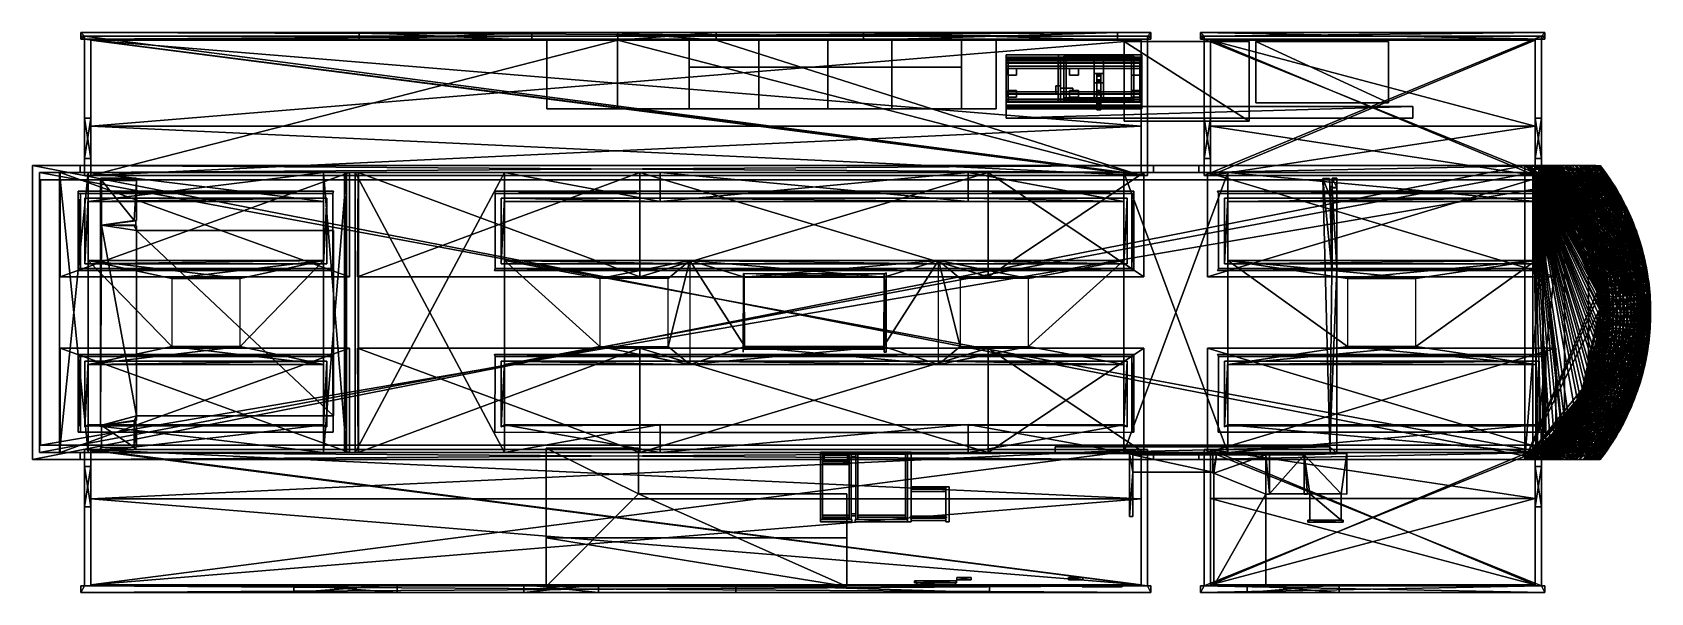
# Model space of a CAD drawing. Header units: metres. Extents: x -30 to 13953, y 0 to 4840.
import ezdxf

# ---------------------------------------------------------------- set-up
doc = ezdxf.new("R2010")
doc.units = ezdxf.units.M
for name, color, linetype in [('ARR_cucina', 7, 'Continuous'), ('ARR_divano', 7, 'Continuous'), ('ARR_lavabo_lavanderia', 7, 'Continuous'), ('ARR_lavatrice', 7, 'Continuous'), ('ARR_libreria', 7, 'Continuous'), ('ARR_mobile_ingresso', 7, 'Continuous'), ('ARR_muretti_bagni', 7, 'Continuous'), ('ARR_parete_divisoria', 7, 'Continuous'), ('ARR_parete_letto', 7, 'Continuous'), ('ARR_pli_lavanderia', 7, 'Continuous'), ('ARR_plo_ingresso', 7, 'Continuous'), ('SCOCCA', 7, 'Continuous')]:
    doc.layers.add(name, color=color, linetype=linetype)

msp = doc.modelspace()

# ---------------------------------------------------------------- linework, layer by layer
at = {"layer": 'ARR_cucina'}
for points in [[(4416, 4179, 1395), (5026, 4179, 1395), (5026, 4779, 1395), (4416, 4779, 1395)], [(4416, 4179, 3420), (5026, 4179, 3420), (5026, 4779, 3420), (4416, 4779, 3420)], [(5026, 4779, 1395), (4416, 4779, 1395), (4416, 4779, 3420), (5026, 4779, 3420)], [(4416, 4179, 1395), (4416, 4779, 1395), (4416, 4779, 3420), (4416, 4179, 3420)], [(5026, 4179, 1395), (5026, 4779, 1395), (5026, 4779, 3420), (5026, 4179, 3420)], [(5026, 4179, 1395), (5646, 4179, 1395), (5646, 4779, 1395), (5026, 4779, 1395)], [(5026, 4179, 3420), (5646, 4179, 3420), (5646, 4779, 3420), (5026, 4779, 3420)], [(5646, 4779, 1395), (5026, 4779, 1395), (5026, 4779, 3420), (5646, 4779, 3420)], [(5026, 4179, 1395), (5026, 4779, 1395), (5026, 4779, 3420), (5026, 4179, 3420)], [(5646, 4179, 1395), (5646, 4779, 1395), (5646, 4779, 3420), (5646, 4179, 3420)], [(5646, 4179, 1395), (6246, 4179, 1395), (6246, 4779, 1395), (5646, 4779, 1395)], [(5646, 4179, 2295), (6246, 4179, 2295), (6246, 4779, 2295), (5646, 4779, 2295)], [(6246, 4779, 1395), (5646, 4779, 1395), (5646, 4779, 2295), (6246, 4779, 2295)], [(5646, 4179, 1395), (5646, 4779, 1395), (5646, 4779, 2295), (5646, 4179, 2295)], [(5646, 4179, 2295), (6246, 4179, 2295), (6246, 4779, 2295), (5646, 4779, 2295)], [(5646, 4179, 2335), (6246, 4179, 2335), (6246, 4779, 2335), (5646, 4779, 2335)], [(6246, 4779, 2295), (5646, 4779, 2295), (5646, 4779, 2335), (6246, 4779, 2335)], [(5646, 4179, 2295), (5646, 4779, 2295), (5646, 4779, 2335), (5646, 4179, 2335)], [(6246, 4179, 1395), (6246, 4779, 1395), (6246, 4779, 2295), (6246, 4179, 2295)], [(6246, 4179, 2295), (6246, 4779, 2295), (6246, 4779, 2335), (6246, 4179, 2335)], [(6246, 4179, 1395), (6844, 4179, 1395), (6844, 4779, 1395), (6246, 4779, 1395)], [(6246, 4179, 2295), (6844, 4179, 2295), (6844, 4779, 2295), (6246, 4779, 2295)], [(6844, 4779, 1395), (6246, 4779, 1395), (6246, 4779, 2295), (6844, 4779, 2295)], [(6246, 4179, 1395), (6246, 4779, 1395), (6246, 4779, 2295), (6246, 4179, 2295)], [(6246, 4179, 2295), (6844, 4179, 2295), (6844, 4779, 2295), (6246, 4779, 2295)], [(6246, 4179, 2335), (6844, 4179, 2335), (6844, 4779, 2335), (6246, 4779, 2335)], [(6844, 4779, 2295), (6246, 4779, 2295), (6246, 4779, 2335), (6844, 4779, 2335)], [(6246, 4179, 2295), (6246, 4779, 2295), (6246, 4779, 2335), (6246, 4179, 2335)], [(6844, 4179, 1395), (6844, 4779, 1395), (6844, 4779, 2295), (6844, 4179, 2295)], [(6844, 4179, 2295), (6844, 4779, 2295), (6844, 4779, 2335), (6844, 4179, 2335)], [(6844, 4179, 1395), (7398, 4179, 1395), (7398, 4779, 1395), (6844, 4779, 1395)], [(6844, 4179, 2295), (7398, 4179, 2295), (7398, 4779, 2295), (6844, 4779, 2295)], [(7398, 4779, 1395), (6844, 4779, 1395), (6844, 4779, 2295), (7398, 4779, 2295)], [(6844, 4179, 1395), (6844, 4779, 1395), (6844, 4779, 2295), (6844, 4179, 2295)], [(6844, 4179, 2295), (7398, 4179, 2295), (7398, 4779, 2295), (6844, 4779, 2295)], [(6844, 4179, 2335), (7398, 4179, 2335), (7398, 4779, 2335), (6844, 4779, 2335)], [(7398, 4779, 2295), (6844, 4779, 2295), (6844, 4779, 2335), (7398, 4779, 2335)], [(6844, 4179, 2295), (6844, 4779, 2295), (6844, 4779, 2335), (6844, 4179, 2335)], [(7398, 4179, 1395), (7398, 4779, 1395), (7398, 4779, 2295), (7398, 4179, 2295)], [(7398, 4179, 2295), (7398, 4779, 2295), (7398, 4779, 2335), (7398, 4179, 2335)], [(7398, 4179, 1395), (7998, 4179, 1395), (7998, 4779, 1395), (7398, 4779, 1395)], [(7398, 4179, 2295), (7998, 4179, 2295), (7998, 4779, 2295), (7398, 4779, 2295)], [(7998, 4779, 1395), (7398, 4779, 1395), (7398, 4779, 2295), (7998, 4779, 2295)], [(7398, 4179, 1395), (7398, 4779, 1395), (7398, 4779, 2295), (7398, 4179, 2295)], [(7398, 4179, 2295), (7998, 4179, 2295), (7998, 4779, 2295), (7398, 4779, 2295)], [(7398, 4179, 2335), (7998, 4179, 2335), (7998, 4779, 2335), (7398, 4779, 2335)], [(7998, 4779, 2295), (7398, 4779, 2295), (7398, 4779, 2335), (7998, 4779, 2335)], [(7398, 4179, 2295), (7398, 4779, 2295), (7398, 4779, 2335), (7398, 4179, 2335)], [(7998, 4179, 1395), (7998, 4779, 1395), (7998, 4779, 2295), (7998, 4179, 2295)], [(7998, 4179, 2295), (7998, 4779, 2295), (7998, 4779, 2335), (7998, 4179, 2335)], [(7998, 4179, 1395), (8298, 4179, 1395), (8298, 4779, 1395), (7998, 4779, 1395)], [(7998, 4179, 3420), (8298, 4179, 3420), (8298, 4779, 3420), (7998, 4779, 3420)], [(8298, 4779, 1395), (7998, 4779, 1395), (7998, 4779, 3420), (8298, 4779, 3420)], [(7998, 4179, 1395), (7998, 4779, 1395), (7998, 4779, 3420), (7998, 4179, 3420)], [(8298, 4179, 1395), (8298, 4779, 1395), (8298, 4779, 3420), (8298, 4179, 3420)], [(5646, 4179, 2745), (7998, 4179, 2745), (7998, 4539, 2745), (5646, 4539, 2745)], [(5646, 4179, 3062), (7998, 4179, 3062), (7998, 4539, 3062), (5646, 4539, 3062)], [(7998, 4539, 2745), (5646, 4539, 2745), (5646, 4539, 3062), (7998, 4539, 3062)], [(5646, 4179, 2745), (5646, 4539, 2745), (5646, 4539, 3062), (5646, 4179, 3062)], [(7998, 4179, 2745), (7998, 4539, 2745), (7998, 4539, 3062), (7998, 4179, 3062)], [(4416, 4179, 1395), (5026, 4179, 1395), (5026, 4179, 3420), (4416, 4179, 3420)], [(5026, 4179, 1395), (5646, 4179, 1395), (5646, 4179, 3420), (5026, 4179, 3420)], [(5646, 4179, 1395), (6246, 4179, 1395), (6246, 4179, 2295), (5646, 4179, 2295)], [(5646, 4179, 2295), (6246, 4179, 2295), (6246, 4179, 2335), (5646, 4179, 2335)], [(5646, 4179, 2745), (7998, 4179, 2745), (7998, 4179, 3062), (5646, 4179, 3062)], [(6246, 4179, 1395), (6844, 4179, 1395), (6844, 4179, 2295), (6246, 4179, 2295)], [(6246, 4179, 2295), (6844, 4179, 2295), (6844, 4179, 2335), (6246, 4179, 2335)], [(6844, 4179, 1395), (7398, 4179, 1395), (7398, 4179, 2295), (6844, 4179, 2295)], [(6844, 4179, 2295), (7398, 4179, 2295), (7398, 4179, 2335), (6844, 4179, 2335)], [(7398, 4179, 1395), (7998, 4179, 1395), (7998, 4179, 2295), (7398, 4179, 2295)], [(7398, 4179, 2295), (7998, 4179, 2295), (7998, 4179, 2335), (7398, 4179, 2335)], [(7998, 4179, 1395), (8298, 4179, 1395), (8298, 4179, 3420), (7998, 4179, 3420)]]:
    msp.add_3dface(points, dxfattribs=at)
at = {"layer": 'ARR_divano'}
for points in [[(4408.9, 1248.8, 2245), (4408.9, 53.8, 1395), (4408.9, 53.8, 2245)], [(4408.9, 1248.8, 1395), (4408.9, 53.8, 1395), (4408.9, 1248.8, 2245)], [(5208.9, 1248.8, 1395), (4408.9, 1248.8, 1395), (4408.9, 1248.8, 2245)], [(5208.9, 1248.8, 1395), (4408.9, 1248.8, 2245), (5208.9, 1248.8, 2245)], [(4408.9, 1248.8, 1395), (5208.9, 1248.8, 1395), (5208.9, 853.8, 1395)], [(4408.9, 1248.8, 1395), (5208.9, 853.8, 1395), (4408.9, 53.8, 1395)], [(4408.9, 1248.8, 2245), (5208.9, 853.8, 2245), (5208.9, 1248.8, 2245)], [(4408.9, 1248.8, 2245), (4408.9, 53.8, 2245), (5208.9, 853.8, 2245)], [(5208.9, 853.8, 1395), (5208.9, 1248.8, 1395), (5208.9, 1248.8, 2245)], [(5208.9, 853.8, 1395), (5208.9, 1248.8, 2245), (5208.9, 853.8, 2245)], [(5208.9, 853.8, 1395), (7008.9, 53.8, 1395), (4408.9, 53.8, 1395)], [(5208.9, 853.8, 2245), (4408.9, 53.8, 2245), (7008.9, 53.8, 2245)], [(7008.9, 853.8, 2245), (5208.9, 853.8, 1395), (5208.9, 853.8, 2245)], [(7008.9, 853.8, 1395), (5208.9, 853.8, 1395), (7008.9, 853.8, 2245)], [(5208.9, 853.8, 1395), (7008.9, 853.8, 1395), (7008.9, 53.8, 1395)], [(5208.9, 853.8, 2245), (7008.9, 53.8, 2245), (7008.9, 853.8, 2245)], [(7008.9, 53.8, 1395), (7008.9, 853.8, 1395), (7008.9, 853.8, 2245)], [(7008.9, 53.8, 1395), (7008.9, 853.8, 2245), (7008.9, 53.8, 2245)], [(4408.9, 473.8, 2895), (4408.9, 53.8, 2895), (4408.9, 53.8, 3473)], [(4408.9, 473.8, 2895), (4408.9, 53.8, 3473), (4408.9, 473.8, 3473)], [(7008.9, 473.8, 2895), (4408.9, 473.8, 2895), (4408.9, 473.8, 3473)], [(7008.9, 473.8, 2895), (4408.9, 473.8, 3473), (7008.9, 473.8, 3473)], [(4408.9, 473.8, 2895), (7008.9, 473.8, 2895), (7008.9, 53.8, 2895)], [(4408.9, 473.8, 2895), (7008.9, 53.8, 2895), (4408.9, 53.8, 2895)], [(4408.9, 473.8, 3473), (7008.9, 53.8, 3473), (7008.9, 473.8, 3473)], [(4408.9, 473.8, 3473), (4408.9, 53.8, 3473), (7008.9, 53.8, 3473)], [(7008.9, 53.8, 2895), (7008.9, 473.8, 2895), (7008.9, 473.8, 3473)], [(7008.9, 53.8, 2895), (7008.9, 473.8, 3473), (7008.9, 53.8, 3473)], [(4408.9, 53.8, 1395), (7008.9, 53.8, 1395), (7008.9, 53.8, 2245)], [(4408.9, 53.8, 1395), (7008.9, 53.8, 2245), (4408.9, 53.8, 2245)], [(4408.9, 53.8, 2895), (7008.9, 53.8, 2895), (7008.9, 53.8, 3473)], [(4408.9, 53.8, 2895), (7008.9, 53.8, 3473), (4408.9, 53.8, 3473)]]:
    msp.add_3dface(points, dxfattribs=at)
at = {"layer": 'ARR_lavabo_lavanderia'}
for points in [[(8385, 4627, 2005), (8385, 4645, 2005), (9558, 4645, 2005), (9558, 4627, 2005)], [(8385, 4645, 2005), (8385, 4645, 2065), (9558, 4645, 2065), (9558, 4645, 2005)], [(8385, 4627, 2005), (8385, 4627, 2065), (8385, 4645, 2065), (8385, 4645, 2005)], [(8385, 4627, 2065), (9558, 4627, 2065), (9558, 4645, 2065), (8385, 4645, 2065)], [(8385, 4579, 1495), (8385, 4627, 1495), (9558, 4627, 1495), (9558, 4579, 1495)], [(8385, 4627, 1495), (8385, 4627, 1513), (9558, 4627, 1513), (9558, 4627, 1495)], [(8385, 4579, 1495), (8385, 4579, 1513), (8385, 4627, 1513), (8385, 4627, 1495)], [(8385, 4579, 1513), (9558, 4579, 1513), (9558, 4627, 1513), (8385, 4627, 1513)], [(8385, 4245, 1513), (8385, 4627, 1513), (8403, 4627, 1513), (8403, 4245, 1513)], [(8385, 4627, 1513), (8385, 4627, 1952), (8403, 4627, 1952), (8403, 4627, 1513)], [(8385, 4245, 1513), (8385, 4245, 1952), (8385, 4627, 1952), (8385, 4627, 1513)], [(8385, 4245, 1952), (8403, 4245, 1952), (8403, 4627, 1952), (8385, 4627, 1952)], [(8385, 4305, 1952), (8385, 4627, 1952), (9558, 4627, 1952), (9558, 4305, 1952)], [(8385, 4627, 1952), (8385, 4627, 1970), (9558, 4627, 1970), (9558, 4627, 1952)], [(8385, 4305, 1952), (8385, 4305, 1970), (8385, 4627, 1970), (8385, 4627, 1952)], [(8385, 4305, 1970), (9558, 4305, 1970), (9558, 4627, 1970), (8385, 4627, 1970)], [(8385, 4614, 2047), (8385, 4627, 2047), (9558, 4627, 2047), (9558, 4614, 2047)], [(8385, 4627, 2047), (8385, 4627, 2065), (9558, 4627, 2065), (9558, 4627, 2047)], [(8385, 4614, 2047), (8385, 4614, 2065), (8385, 4627, 2065), (8385, 4627, 2047)], [(8385, 4614, 2065), (9558, 4614, 2065), (9558, 4627, 2065), (8385, 4627, 2065)], [(8385, 4627, 2005), (9558, 4627, 2005), (9558, 4627, 2065), (8385, 4627, 2065)], [(8403, 4245, 1513), (8403, 4627, 1513), (8403, 4627, 1952), (8403, 4245, 1952)], [(8835, 4245, 1513), (8835, 4627, 1513), (8853, 4627, 1513), (8853, 4245, 1513)], [(8835, 4627, 1513), (8835, 4627, 1952), (8853, 4627, 1952), (8853, 4627, 1513)], [(8835, 4245, 1513), (8835, 4245, 1952), (8835, 4627, 1952), (8835, 4627, 1513)], [(8835, 4245, 1952), (8853, 4245, 1952), (8853, 4627, 1952), (8835, 4627, 1952)], [(8838, 4627, 1487), (8838, 4645, 1487), (9195, 4645, 1487), (9195, 4627, 1487)], [(8838, 4645, 1487), (8838, 4645, 1975), (9195, 4645, 1975), (9195, 4645, 1487)], [(8838, 4627, 1487), (8838, 4627, 1975), (8838, 4645, 1975), (8838, 4645, 1487)], [(8838, 4627, 1975), (9195, 4627, 1975), (9195, 4645, 1975), (8838, 4645, 1975)], [(8838, 4627, 1487), (9195, 4627, 1487), (9195, 4627, 1975), (8838, 4627, 1975)], [(8853, 4245, 1513), (8853, 4627, 1513), (8853, 4627, 1952), (8853, 4245, 1952)], [(8884, 4255.5, 2065), (8884, 4634.5, 2065), (9487, 4634.5, 2065), (9487, 4255.5, 2065)], [(8884, 4634.5, 2065), (8884, 4634.5, 2095), (9487, 4634.5, 2095), (9487, 4634.5, 2065)], [(8884, 4255.5, 2065), (8884, 4255.5, 2095), (8884, 4634.5, 2095), (8884, 4634.5, 2065)], [(8884, 4255.5, 2095), (9487, 4255.5, 2095), (9487, 4634.5, 2095), (8884, 4634.5, 2095)], [(8884, 4614.5, 2095), (8884, 4634.5, 2095), (9487, 4634.5, 2095), (9487, 4614.5, 2095)], [(8884, 4634.5, 2095), (8884, 4634.5, 2315), (9487, 4634.5, 2315), (9487, 4634.5, 2095)], [(8884, 4614.5, 2095), (8884, 4614.5, 2315), (8884, 4634.5, 2315), (8884, 4634.5, 2095)], [(8884, 4614.5, 2315), (9487, 4614.5, 2315), (9487, 4634.5, 2315), (8884, 4634.5, 2315)], [(9195, 4627, 1487), (9195, 4645, 1487), (9195, 4645, 1975), (9195, 4627, 1975)], [(9198, 4627, 1487), (9198, 4645, 1487), (9555, 4645, 1487), (9555, 4627, 1487)], [(9198, 4645, 1487), (9198, 4645, 1975), (9555, 4645, 1975), (9555, 4645, 1487)], [(9198, 4627, 1487), (9198, 4627, 1975), (9198, 4645, 1975), (9198, 4645, 1487)], [(9198, 4627, 1975), (9555, 4627, 1975), (9555, 4645, 1975), (9198, 4645, 1975)], [(9198, 4627, 1487), (9555, 4627, 1487), (9555, 4627, 1975), (9198, 4627, 1975)], [(9487, 4255.5, 2065), (9487, 4634.5, 2065), (9487, 4634.5, 2095), (9487, 4255.5, 2095)], [(9487, 4614.5, 2095), (9487, 4634.5, 2095), (9487, 4634.5, 2315), (9487, 4614.5, 2315)], [(9540, 4245, 1513), (9540, 4627, 1513), (9558, 4627, 1513), (9558, 4245, 1513)], [(9540, 4627, 1513), (9540, 4627, 1952), (9558, 4627, 1952), (9558, 4627, 1513)], [(9540, 4245, 1513), (9540, 4245, 1952), (9540, 4627, 1952), (9540, 4627, 1513)], [(9540, 4245, 1952), (9558, 4245, 1952), (9558, 4627, 1952), (9540, 4627, 1952)], [(9555, 4627, 1487), (9555, 4645, 1487), (9555, 4645, 1975), (9555, 4627, 1975)], [(9558, 4627, 2005), (9558, 4645, 2005), (9558, 4645, 2065), (9558, 4627, 2065)], [(9558, 4579, 1495), (9558, 4627, 1495), (9558, 4627, 1513), (9558, 4579, 1513)], [(9558, 4245, 1513), (9558, 4627, 1513), (9558, 4627, 1952), (9558, 4245, 1952)], [(9558, 4305, 1952), (9558, 4627, 1952), (9558, 4627, 1970), (9558, 4305, 1970)], [(9558, 4614, 2047), (9558, 4627, 2047), (9558, 4627, 2065), (9558, 4614, 2065)], [(8385, 4610, 2047), (8385, 4614, 2047), (9558, 4614, 2047), (9558, 4610, 2047)], [(8385, 4614, 2047), (8385, 4614, 2055), (9558, 4614, 2055), (9558, 4614, 2047)], [(8385, 4610, 2047), (8385, 4610, 2055), (8385, 4614, 2055), (8385, 4614, 2047)], [(8385, 4610, 2055), (9558, 4610, 2055), (9558, 4614, 2055), (8385, 4614, 2055)], [(8385, 4610, 2055), (8385, 4614, 2055), (9558, 4614, 2055), (9558, 4610, 2055)], [(8385, 4614, 2055), (8385, 4614, 2065), (9558, 4614, 2065), (9558, 4614, 2055)], [(8385, 4610, 2055), (8385, 4610, 2065), (8385, 4614, 2065), (8385, 4614, 2055)], [(8385, 4610, 2065), (9558, 4610, 2065), (9558, 4614, 2065), (8385, 4614, 2065)], [(8385, 4614, 2047), (9558, 4614, 2047), (9558, 4614, 2065), (8385, 4614, 2065)], [(8385, 4245, 2047), (8385, 4610, 2047), (9145, 4610, 2047), (9145, 4245, 2047)], [(8385, 4610, 2047), (8385, 4610, 2065), (9145, 4610, 2065), (9145, 4610, 2047)], [(8385, 4245, 2047), (8385, 4245, 2065), (8385, 4610, 2065), (8385, 4610, 2047)], [(8385, 4245, 2065), (9145, 4245, 2065), (9145, 4610, 2065), (8385, 4610, 2065)], [(8385, 4610, 2047), (9558, 4610, 2047), (9558, 4610, 2055), (8385, 4610, 2055)], [(8385, 4610, 2055), (9558, 4610, 2055), (9558, 4610, 2065), (8385, 4610, 2065)], [(8385, 4579, 1970), (8385, 4597, 1970), (9558, 4597, 1970), (9558, 4579, 1970)], [(8385, 4597, 1970), (8385, 4597, 2047), (9558, 4597, 2047), (9558, 4597, 1970)], [(8385, 4579, 1970), (8385, 4579, 2047), (8385, 4597, 2047), (8385, 4597, 1970)], [(8385, 4579, 2047), (9558, 4579, 2047), (9558, 4597, 2047), (8385, 4597, 2047)], [(8385, 4575, 1495), (8385, 4579, 1495), (9558, 4579, 1495), (9558, 4575, 1495)], [(8385, 4579, 1495), (8385, 4579, 1503), (9558, 4579, 1503), (9558, 4579, 1495)], [(8385, 4575, 1495), (8385, 4575, 1503), (8385, 4579, 1503), (8385, 4579, 1495)], [(8385, 4575, 1503), (9558, 4575, 1503), (9558, 4579, 1503), (8385, 4579, 1503)], [(8385, 4575, 1503), (8385, 4579, 1503), (9558, 4579, 1503), (9558, 4575, 1503)], [(8385, 4579, 1503), (8385, 4579, 1513), (9558, 4579, 1513), (9558, 4579, 1503)], [(8385, 4575, 1503), (8385, 4575, 1513), (8385, 4579, 1513), (8385, 4579, 1503)], [(8385, 4575, 1513), (9558, 4575, 1513), (9558, 4579, 1513), (8385, 4579, 1513)], [(8385, 4579, 1495), (9558, 4579, 1495), (9558, 4579, 1513), (8385, 4579, 1513)], [(8385, 4579, 1970), (9558, 4579, 1970), (9558, 4579, 2047), (8385, 4579, 2047)], [(8385, 4245, 1495), (8385, 4575, 1495), (9558, 4575, 1495), (9558, 4245, 1495)], [(8385, 4575, 1495), (8385, 4575, 1513), (9558, 4575, 1513), (9558, 4575, 1495)], [(8385, 4245, 1495), (8385, 4245, 1513), (8385, 4575, 1513), (8385, 4575, 1495)], [(8385, 4245, 1513), (9558, 4245, 1513), (9558, 4575, 1513), (8385, 4575, 1513)], [(8385, 4575, 1495), (9558, 4575, 1495), (9558, 4575, 1503), (8385, 4575, 1503)], [(8385, 4575, 1503), (9558, 4575, 1503), (9558, 4575, 1513), (8385, 4575, 1513)], [(8385, 4529, 1397), (8385, 4547, 1397), (9558, 4547, 1397), (9558, 4529, 1397)], [(8385, 4547, 1397), (8385, 4547, 1492), (9558, 4547, 1492), (9558, 4547, 1397)], [(8385, 4529, 1397), (8385, 4529, 1492), (8385, 4547, 1492), (8385, 4547, 1397)], [(8385, 4529, 1492), (9558, 4529, 1492), (9558, 4547, 1492), (8385, 4547, 1492)], [(8385, 4529, 1397), (9558, 4529, 1397), (9558, 4529, 1492), (8385, 4529, 1492)], [(8395.5, 4469, 1395), (8395.5, 4529, 1395), (8474.5, 4529, 1395), (8474.5, 4469, 1395)], [(8395.5, 4529, 1395), (8395.5, 4529, 1495), (8474.5, 4529, 1495), (8474.5, 4529, 1395)], [(8395.5, 4469, 1395), (8395.5, 4469, 1495), (8395.5, 4529, 1495), (8395.5, 4529, 1395)], [(8395.5, 4469, 1495), (8474.5, 4469, 1495), (8474.5, 4529, 1495), (8395.5, 4529, 1495)], [(8403, 4327, 1723.5), (8403, 4607, 1723.5), (8835, 4607, 1723.5), (8835, 4327, 1723.5)], [(8403, 4607, 1723.5), (8403, 4607, 1741.5), (8835, 4607, 1741.5), (8835, 4607, 1723.5)], [(8403, 4327, 1723.5), (8403, 4327, 1741.5), (8403, 4607, 1741.5), (8403, 4607, 1723.5)], [(8403, 4327, 1741.5), (8835, 4327, 1741.5), (8835, 4607, 1741.5), (8403, 4607, 1741.5)], [(8474.5, 4469, 1395), (8474.5, 4529, 1395), (8474.5, 4529, 1495), (8474.5, 4469, 1495)], [(8835, 4327, 1723.5), (8835, 4607, 1723.5), (8835, 4607, 1741.5), (8835, 4327, 1741.5)], [(8853, 4327, 1723.5), (8853, 4607, 1723.5), (9540, 4607, 1723.5), (9540, 4327, 1723.5)], [(8853, 4607, 1723.5), (8853, 4607, 1741.5), (9540, 4607, 1741.5), (9540, 4607, 1723.5)], [(8853, 4327, 1723.5), (8853, 4327, 1741.5), (8853, 4607, 1741.5), (8853, 4607, 1723.5)], [(8853, 4327, 1741.5), (9540, 4327, 1741.5), (9540, 4607, 1741.5), (8853, 4607, 1741.5)], [(8884, 4614.5, 2095), (9487, 4614.5, 2095), (9487, 4614.5, 2315), (8884, 4614.5, 2315)], [(8884, 4275.5, 2095), (8884, 4614.5, 2095), (8904, 4614.5, 2095), (8904, 4275.5, 2095)], [(8884, 4614.5, 2095), (8884, 4614.5, 2315), (8904, 4614.5, 2315), (8904, 4614.5, 2095)], [(8884, 4275.5, 2095), (8884, 4275.5, 2315), (8884, 4614.5, 2315), (8884, 4614.5, 2095)], [(8884, 4275.5, 2315), (8904, 4275.5, 2315), (8904, 4614.5, 2315), (8884, 4614.5, 2315)], [(8904, 4275.5, 2095), (8904, 4614.5, 2095), (8904, 4614.5, 2315), (8904, 4275.5, 2315)], [(8932, 4469, 1395), (8932, 4529, 1395), (9011, 4529, 1395), (9011, 4469, 1395)], [(8932, 4529, 1395), (8932, 4529, 1495), (9011, 4529, 1495), (9011, 4529, 1395)], [(8932, 4469, 1395), (8932, 4469, 1495), (8932, 4529, 1495), (8932, 4529, 1395)], [(8932, 4469, 1495), (9011, 4469, 1495), (9011, 4529, 1495), (8932, 4529, 1495)], [(9011, 4469, 1395), (9011, 4529, 1395), (9011, 4529, 1495), (9011, 4469, 1495)], [(9145, 4245, 2047), (9145, 4610, 2047), (9145, 4610, 2065), (9145, 4245, 2065)], [(9145, 4485, 2047), (9145, 4610, 2047), (9225, 4610, 2047), (9225, 4485, 2047)], [(9145, 4610, 2047), (9145, 4610, 2065), (9225, 4610, 2065), (9225, 4610, 2047)], [(9145, 4485, 2047), (9145, 4485, 2065), (9145, 4610, 2065), (9145, 4610, 2047)], [(9145, 4485, 2065), (9225, 4485, 2065), (9225, 4610, 2065), (9145, 4610, 2065)], [(9145, 4485, 2047), (9225, 4485, 2047), (9225, 4485, 2065), (9145, 4485, 2065)], [(9169.3, 4413, 2054), (9169.3, 4477, 2054), (9201.3, 4477, 2054), (9201.3, 4413, 2054)], [(9169.3, 4477, 2054), (9169.3, 4477, 2064), (9201.3, 4477, 2064), (9201.3, 4477, 2054)], [(9169.3, 4413, 2054), (9169.3, 4413, 2064), (9169.3, 4477, 2064), (9169.3, 4477, 2054)], [(9169.3, 4413, 2064), (9201.3, 4413, 2064), (9201.3, 4477, 2064), (9169.3, 4477, 2064)], [(9201.3, 4413, 2054), (9201.3, 4477, 2054), (9201.3, 4477, 2064), (9201.3, 4413, 2064)], [(9225, 4245, 2047), (9225, 4610, 2047), (9558, 4610, 2047), (9558, 4245, 2047)], [(9225, 4610, 2047), (9225, 4610, 2065), (9558, 4610, 2065), (9558, 4610, 2047)], [(9225, 4245, 2047), (9225, 4245, 2065), (9225, 4610, 2065), (9225, 4610, 2047)], [(9225, 4245, 2065), (9558, 4245, 2065), (9558, 4610, 2065), (9225, 4610, 2065)], [(9225, 4485, 2047), (9225, 4610, 2047), (9225, 4610, 2065), (9225, 4485, 2065)], [(9467, 4275.5, 2095), (9467, 4614.5, 2095), (9487, 4614.5, 2095), (9487, 4275.5, 2095)], [(9467, 4614.5, 2095), (9467, 4614.5, 2315), (9487, 4614.5, 2315), (9487, 4614.5, 2095)], [(9467, 4275.5, 2095), (9467, 4275.5, 2315), (9467, 4614.5, 2315), (9467, 4614.5, 2095)], [(9467, 4275.5, 2315), (9487, 4275.5, 2315), (9487, 4614.5, 2315), (9467, 4614.5, 2315)], [(9468.5, 4469, 1395), (9468.5, 4529, 1395), (9547.5, 4529, 1395), (9547.5, 4469, 1395)], [(9468.5, 4529, 1395), (9468.5, 4529, 1495), (9547.5, 4529, 1495), (9547.5, 4529, 1395)], [(9468.5, 4469, 1395), (9468.5, 4469, 1495), (9468.5, 4529, 1495), (9468.5, 4529, 1395)], [(9468.5, 4469, 1495), (9547.5, 4469, 1495), (9547.5, 4529, 1495), (9468.5, 4529, 1495)], [(9487, 4275.5, 2095), (9487, 4614.5, 2095), (9487, 4614.5, 2315), (9487, 4275.5, 2315)], [(9540, 4327, 1723.5), (9540, 4607, 1723.5), (9540, 4607, 1741.5), (9540, 4327, 1741.5)], [(9547.5, 4469, 1395), (9547.5, 4529, 1395), (9547.5, 4529, 1495), (9547.5, 4469, 1495)], [(9558, 4610, 2047), (9558, 4614, 2047), (9558, 4614, 2055), (9558, 4610, 2055)], [(9558, 4610, 2055), (9558, 4614, 2055), (9558, 4614, 2065), (9558, 4610, 2065)], [(9558, 4245, 2047), (9558, 4610, 2047), (9558, 4610, 2065), (9558, 4245, 2065)], [(9558, 4579, 1970), (9558, 4597, 1970), (9558, 4597, 2047), (9558, 4579, 2047)], [(9558, 4575, 1495), (9558, 4579, 1495), (9558, 4579, 1503), (9558, 4575, 1503)], [(9558, 4575, 1503), (9558, 4579, 1503), (9558, 4579, 1513), (9558, 4575, 1513)], [(9558, 4245, 1495), (9558, 4575, 1495), (9558, 4575, 1513), (9558, 4245, 1513)], [(9558, 4529, 1397), (9558, 4547, 1397), (9558, 4547, 1492), (9558, 4529, 1492)], [(8395.5, 4469, 1395), (8474.5, 4469, 1395), (8474.5, 4469, 1495), (8395.5, 4469, 1495)], [(8395.5, 4279, 1395), (8395.5, 4339, 1395), (8474.5, 4339, 1395), (8474.5, 4279, 1395)], [(8395.5, 4339, 1395), (8395.5, 4339, 1495), (8474.5, 4339, 1495), (8474.5, 4339, 1395)], [(8395.5, 4279, 1395), (8395.5, 4279, 1495), (8395.5, 4339, 1495), (8395.5, 4339, 1395)], [(8395.5, 4279, 1495), (8474.5, 4279, 1495), (8474.5, 4339, 1495), (8395.5, 4339, 1495)], [(8474.5, 4279, 1395), (8474.5, 4339, 1395), (8474.5, 4339, 1495), (8474.5, 4279, 1495)], [(8815, 4306, 2065), (8815, 4378, 2065), (8855, 4378, 2065), (8855, 4306, 2065)], [(8815, 4378, 2065), (8815, 4378, 2495), (8855, 4378, 2495), (8855, 4378, 2065)], [(8815, 4306, 2065), (8815, 4306, 2495), (8815, 4378, 2495), (8815, 4378, 2065)], [(8815, 4306, 2495), (8855, 4306, 2495), (8855, 4378, 2495), (8815, 4378, 2495)], [(8855, 4306, 2065), (8855, 4378, 2065), (8855, 4378, 2495), (8855, 4306, 2495)], [(8855, 4327, 2455), (8855, 4357, 2455), (8962, 4357, 2455), (8962, 4327, 2455)], [(8855, 4357, 2455), (8855, 4357, 2495), (8962, 4357, 2495), (8962, 4357, 2455)], [(8855, 4327, 2455), (8855, 4327, 2495), (8855, 4357, 2495), (8855, 4357, 2455)], [(8855, 4327, 2495), (8962, 4327, 2495), (8962, 4357, 2495), (8855, 4357, 2495)], [(8932, 4469, 1395), (9011, 4469, 1395), (9011, 4469, 1495), (8932, 4469, 1495)], [(8932, 4279, 1395), (8932, 4339, 1395), (9011, 4339, 1395), (9011, 4279, 1395)], [(8932, 4339, 1395), (8932, 4339, 1495), (9011, 4339, 1495), (9011, 4339, 1395)], [(8932, 4279, 1395), (8932, 4279, 1495), (8932, 4339, 1495), (8932, 4339, 1395)], [(8932, 4279, 1495), (9011, 4279, 1495), (9011, 4339, 1495), (8932, 4339, 1495)], [(8962, 4327, 2455), (8962, 4357, 2455), (8962, 4357, 2495), (8962, 4327, 2495)], [(9011, 4279, 1395), (9011, 4339, 1395), (9011, 4339, 1495), (9011, 4279, 1495)], [(9145, 4245, 2047), (9145, 4405, 2047), (9225, 4405, 2047), (9225, 4245, 2047)], [(9145, 4405, 2047), (9145, 4405, 2065), (9225, 4405, 2065), (9225, 4405, 2047)], [(9145, 4245, 2047), (9145, 4245, 2065), (9145, 4405, 2065), (9145, 4405, 2047)], [(9145, 4245, 2065), (9225, 4245, 2065), (9225, 4405, 2065), (9145, 4405, 2065)], [(9169.3, 4424, 2047), (9169.3, 4466, 2047), (9201.3, 4466, 2047), (9201.3, 4424, 2047)], [(9169.3, 4466, 2047), (9169.3, 4466, 2054), (9201.3, 4466, 2054), (9201.3, 4466, 2047)], [(9169.3, 4424, 2047), (9169.3, 4424, 2054), (9169.3, 4466, 2054), (9169.3, 4466, 2047)], [(9169.3, 4424, 2054), (9201.3, 4424, 2054), (9201.3, 4466, 2054), (9169.3, 4466, 2054)], [(9169.3, 4429, 2012.9), (9169.3, 4461, 2012.9), (9201.3, 4461, 2012.9), (9201.3, 4429, 2012.9)], [(9169.3, 4461, 2012.9), (9169.3, 4461, 2047), (9201.3, 4461, 2047), (9201.3, 4461, 2012.9)], [(9169.3, 4429, 2012.9), (9169.3, 4429, 2047), (9169.3, 4461, 2047), (9169.3, 4461, 2012.9)], [(9169.3, 4429, 2047), (9201.3, 4429, 2047), (9201.3, 4461, 2047), (9169.3, 4461, 2047)], [(9169.3, 4337, 1980.9), (9169.3, 4461, 1980.9), (9201.3, 4461, 1980.9), (9201.3, 4337, 1980.9)], [(9169.3, 4461, 1980.9), (9169.3, 4461, 2012.9), (9201.3, 4461, 2012.9), (9201.3, 4461, 1980.9)], [(9169.3, 4337, 1980.9), (9169.3, 4337, 2012.9), (9169.3, 4461, 2012.9), (9169.3, 4461, 1980.9)], [(9169.3, 4337, 2012.9), (9201.3, 4337, 2012.9), (9201.3, 4461, 2012.9), (9169.3, 4461, 2012.9)], [(9169.3, 4429, 2012.9), (9201.3, 4429, 2012.9), (9201.3, 4429, 2047), (9169.3, 4429, 2047)], [(9169.3, 4424, 2047), (9201.3, 4424, 2047), (9201.3, 4424, 2054), (9169.3, 4424, 2054)], [(9169.3, 4413, 2054), (9201.3, 4413, 2054), (9201.3, 4413, 2064), (9169.3, 4413, 2064)], [(9169.3, 4337, 1980.9), (9201.3, 4337, 1980.9), (9201.3, 4337, 2012.9), (9169.3, 4337, 2012.9)], [(9169.3, 4322, 1974.4), (9169.3, 4337, 1974.4), (9201.3, 4337, 1974.4), (9201.3, 4322, 1974.4)], [(9169.3, 4337, 1974.4), (9169.3, 4337, 2019.4), (9201.3, 4337, 2019.4), (9201.3, 4337, 1974.4)], [(9169.3, 4322, 1974.4), (9169.3, 4322, 2019.4), (9169.3, 4337, 2019.4), (9169.3, 4337, 1974.4)], [(9169.3, 4322, 2019.4), (9201.3, 4322, 2019.4), (9201.3, 4337, 2019.4), (9169.3, 4337, 2019.4)], [(9201.3, 4424, 2047), (9201.3, 4466, 2047), (9201.3, 4466, 2054), (9201.3, 4424, 2054)], [(9201.3, 4429, 2012.9), (9201.3, 4461, 2012.9), (9201.3, 4461, 2047), (9201.3, 4429, 2047)], [(9201.3, 4337, 1980.9), (9201.3, 4461, 1980.9), (9201.3, 4461, 2012.9), (9201.3, 4337, 2012.9)], [(9201.3, 4322, 1974.4), (9201.3, 4337, 1974.4), (9201.3, 4337, 2019.4), (9201.3, 4322, 2019.4)], [(9225, 4245, 2047), (9225, 4405, 2047), (9225, 4405, 2065), (9225, 4245, 2065)], [(9468.5, 4469, 1395), (9547.5, 4469, 1395), (9547.5, 4469, 1495), (9468.5, 4469, 1495)], [(9468.5, 4279, 1395), (9468.5, 4339, 1395), (9547.5, 4339, 1395), (9547.5, 4279, 1395)], [(9468.5, 4339, 1395), (9468.5, 4339, 1495), (9547.5, 4339, 1495), (9547.5, 4339, 1395)], [(9468.5, 4279, 1395), (9468.5, 4279, 1495), (9468.5, 4339, 1495), (9468.5, 4339, 1395)], [(9468.5, 4279, 1495), (9547.5, 4279, 1495), (9547.5, 4339, 1495), (9468.5, 4339, 1495)], [(9547.5, 4279, 1395), (9547.5, 4339, 1395), (9547.5, 4339, 1495), (9547.5, 4279, 1495)], [(8385, 4305, 1952), (9558, 4305, 1952), (9558, 4305, 1970), (8385, 4305, 1970)], [(8385, 4245, 1970), (8385, 4263, 1970), (9558, 4263, 1970), (9558, 4245, 1970)], [(8385, 4263, 1970), (8385, 4263, 2047), (9558, 4263, 2047), (9558, 4263, 1970)], [(8385, 4245, 1970), (8385, 4245, 2047), (8385, 4263, 2047), (8385, 4263, 1970)], [(8385, 4245, 2047), (9558, 4245, 2047), (9558, 4263, 2047), (8385, 4263, 2047)], [(8385, 4185, 2398), (8385, 4245, 2398), (9558, 4245, 2398), (9558, 4185, 2398)], [(8385, 4245, 2398), (8385, 4245, 3042), (9558, 4245, 3042), (9558, 4245, 2398)], [(8385, 4185, 2398), (8385, 4185, 3042), (8385, 4245, 3042), (8385, 4245, 2398)], [(8385, 4185, 3042), (9558, 4185, 3042), (9558, 4245, 3042), (8385, 4245, 3042)], [(8385, 4241, 1395), (8385, 4245, 1395), (9558, 4245, 1395), (9558, 4241, 1395)], [(8385, 4245, 1395), (8385, 4245, 1690), (9558, 4245, 1690), (9558, 4245, 1395)], [(8385, 4241, 1395), (8385, 4241, 1690), (8385, 4245, 1690), (8385, 4245, 1395)], [(8385, 4241, 1690), (9558, 4241, 1690), (9558, 4245, 1690), (8385, 4245, 1690)], [(8385, 4241, 1690), (8385, 4245, 1690), (9169.3, 4245, 1690), (9169.3, 4241, 1690)], [(8385, 4245, 1690), (8385, 4245, 1722), (9169.3, 4245, 1722), (9169.3, 4245, 1690)], [(8385, 4241, 1690), (8385, 4241, 1722), (8385, 4245, 1722), (8385, 4245, 1690)], [(8385, 4241, 1722), (9169.3, 4241, 1722), (9169.3, 4245, 1722), (8385, 4245, 1722)], [(8385, 4241, 1722), (8385, 4245, 1722), (9558, 4245, 1722), (9558, 4241, 1722)], [(8385, 4245, 1722), (8385, 4245, 2398), (9558, 4245, 2398), (9558, 4245, 1722)], [(8385, 4241, 1722), (8385, 4241, 2398), (8385, 4245, 2398), (8385, 4245, 1722)], [(8385, 4241, 2398), (9558, 4241, 2398), (9558, 4245, 2398), (8385, 4245, 2398)], [(8385, 4241, 3042), (8385, 4245, 3042), (9558, 4245, 3042), (9558, 4241, 3042)], [(8385, 4245, 3042), (8385, 4245, 3500), (9558, 4245, 3500), (9558, 4245, 3042)], [(8385, 4241, 3042), (8385, 4241, 3500), (8385, 4245, 3500), (8385, 4245, 3042)], [(8385, 4241, 3500), (9558, 4241, 3500), (9558, 4245, 3500), (8385, 4245, 3500)], [(8385, 4245, 1495), (9558, 4245, 1495), (9558, 4245, 1513), (8385, 4245, 1513)], [(8385, 4245, 1513), (8403, 4245, 1513), (8403, 4245, 1952), (8385, 4245, 1952)], [(8385, 4245, 1970), (9558, 4245, 1970), (9558, 4245, 2047), (8385, 4245, 2047)], [(8385, 4245, 2047), (9145, 4245, 2047), (9145, 4245, 2065), (8385, 4245, 2065)], [(8385, 4241, 1395), (9558, 4241, 1395), (9558, 4241, 1690), (8385, 4241, 1690)], [(8385, 4241, 1690), (9169.3, 4241, 1690), (9169.3, 4241, 1722), (8385, 4241, 1722)], [(8385, 4241, 1722), (9558, 4241, 1722), (9558, 4241, 2398), (8385, 4241, 2398)], [(8385, 4241, 3042), (9558, 4241, 3042), (9558, 4241, 3500), (8385, 4241, 3500)], [(8385, 4187.5, 2315), (8385, 4237.5, 2315), (9558, 4237.5, 2315), (9558, 4187.5, 2315)], [(8385, 4237.5, 2315), (8385, 4237.5, 2395), (9558, 4237.5, 2395), (9558, 4237.5, 2315)], [(8385, 4187.5, 2315), (8385, 4187.5, 2395), (8385, 4237.5, 2395), (8385, 4237.5, 2315)], [(8385, 4187.5, 2395), (9558, 4187.5, 2395), (9558, 4237.5, 2395), (8385, 4237.5, 2395)], [(8385, 4187.5, 3045), (8385, 4237.5, 3045), (9558, 4237.5, 3045), (9558, 4187.5, 3045)], [(8385, 4237.5, 3045), (8385, 4237.5, 3125), (9558, 4237.5, 3125), (9558, 4237.5, 3045)], [(8385, 4187.5, 3045), (8385, 4187.5, 3125), (8385, 4237.5, 3125), (8385, 4237.5, 3045)], [(8385, 4187.5, 3125), (9558, 4187.5, 3125), (9558, 4237.5, 3125), (8385, 4237.5, 3125)], [(8385, 4187.5, 3500), (8385, 4237.5, 3500), (9558, 4237.5, 3500), (9558, 4187.5, 3500)], [(8385, 4237.5, 3500), (8385, 4237.5, 3580), (9558, 4237.5, 3580), (9558, 4237.5, 3500)], [(8385, 4187.5, 3500), (8385, 4187.5, 3580), (8385, 4237.5, 3580), (8385, 4237.5, 3500)], [(8385, 4187.5, 3580), (9558, 4187.5, 3580), (9558, 4237.5, 3580), (8385, 4237.5, 3580)], [(8385, 4187.5, 3580), (8385, 4212.5, 3580), (9558, 4212.5, 3580), (9558, 4187.5, 3580)], [(8385, 4212.5, 3580), (8385, 4212.5, 3610), (9558, 4212.5, 3610), (9558, 4212.5, 3580)], [(8385, 4187.5, 3580), (8385, 4187.5, 3610), (8385, 4212.5, 3610), (8385, 4212.5, 3580)], [(8385, 4187.5, 3610), (9558, 4187.5, 3610), (9558, 4212.5, 3610), (8385, 4212.5, 3610)], [(8395.5, 4279, 1395), (8474.5, 4279, 1395), (8474.5, 4279, 1495), (8395.5, 4279, 1495)], [(8403, 4309, 1513), (8403, 4327, 1513), (8835, 4327, 1513), (8835, 4309, 1513)], [(8403, 4327, 1513), (8403, 4327, 1952), (8835, 4327, 1952), (8835, 4327, 1513)], [(8403, 4309, 1513), (8403, 4309, 1952), (8403, 4327, 1952), (8403, 4327, 1513)], [(8403, 4309, 1952), (8835, 4309, 1952), (8835, 4327, 1952), (8403, 4327, 1952)], [(8403, 4327, 1723.5), (8835, 4327, 1723.5), (8835, 4327, 1741.5), (8403, 4327, 1741.5)], [(8403, 4309, 1513), (8835, 4309, 1513), (8835, 4309, 1952), (8403, 4309, 1952)], [(8403, 4245, 1513), (8403, 4263, 1513), (8835, 4263, 1513), (8835, 4245, 1513)], [(8403, 4263, 1513), (8403, 4263, 1613), (8835, 4263, 1613), (8835, 4263, 1513)], [(8403, 4245, 1513), (8403, 4245, 1613), (8403, 4263, 1613), (8403, 4263, 1513)], [(8403, 4245, 1613), (8835, 4245, 1613), (8835, 4263, 1613), (8403, 4263, 1613)], [(8403, 4245, 1852), (8403, 4263, 1852), (8835, 4263, 1852), (8835, 4245, 1852)], [(8403, 4263, 1852), (8403, 4263, 1952), (8835, 4263, 1952), (8835, 4263, 1852)], [(8403, 4245, 1852), (8403, 4245, 1952), (8403, 4263, 1952), (8403, 4263, 1852)], [(8403, 4245, 1952), (8835, 4245, 1952), (8835, 4263, 1952), (8403, 4263, 1952)], [(8403, 4245, 1513), (8835, 4245, 1513), (8835, 4245, 1613), (8403, 4245, 1613)], [(8403, 4245, 1852), (8835, 4245, 1852), (8835, 4245, 1952), (8403, 4245, 1952)], [(8815, 4306, 2065), (8855, 4306, 2065), (8855, 4306, 2495), (8815, 4306, 2495)], [(8835, 4309, 1513), (8835, 4327, 1513), (8835, 4327, 1952), (8835, 4309, 1952)], [(8835, 4245, 1513), (8835, 4263, 1513), (8835, 4263, 1613), (8835, 4245, 1613)], [(8835, 4245, 1852), (8835, 4263, 1852), (8835, 4263, 1952), (8835, 4245, 1952)], [(8835, 4245, 1513), (8853, 4245, 1513), (8853, 4245, 1952), (8835, 4245, 1952)], [(8853, 4309, 1513), (8853, 4327, 1513), (9540, 4327, 1513), (9540, 4309, 1513)], [(8853, 4327, 1513), (8853, 4327, 1952), (9540, 4327, 1952), (9540, 4327, 1513)], [(8853, 4309, 1513), (8853, 4309, 1952), (8853, 4327, 1952), (8853, 4327, 1513)], [(8853, 4309, 1952), (9540, 4309, 1952), (9540, 4327, 1952), (8853, 4327, 1952)], [(8853, 4327, 1723.5), (9540, 4327, 1723.5), (9540, 4327, 1741.5), (8853, 4327, 1741.5)], [(8853, 4309, 1513), (9540, 4309, 1513), (9540, 4309, 1952), (8853, 4309, 1952)], [(8853, 4245, 1513), (8853, 4263, 1513), (9540, 4263, 1513), (9540, 4245, 1513)], [(8853, 4263, 1513), (8853, 4263, 1613), (9540, 4263, 1613), (9540, 4263, 1513)], [(8853, 4245, 1513), (8853, 4245, 1613), (8853, 4263, 1613), (8853, 4263, 1513)], [(8853, 4245, 1613), (9540, 4245, 1613), (9540, 4263, 1613), (8853, 4263, 1613)], [(8853, 4245, 1852), (8853, 4263, 1852), (9540, 4263, 1852), (9540, 4245, 1852)], [(8853, 4263, 1852), (8853, 4263, 1952), (9540, 4263, 1952), (9540, 4263, 1852)], [(8853, 4245, 1852), (8853, 4245, 1952), (8853, 4263, 1952), (8853, 4263, 1852)], [(8853, 4245, 1952), (9540, 4245, 1952), (9540, 4263, 1952), (8853, 4263, 1952)], [(8853, 4245, 1513), (9540, 4245, 1513), (9540, 4245, 1613), (8853, 4245, 1613)], [(8853, 4245, 1852), (9540, 4245, 1852), (9540, 4245, 1952), (8853, 4245, 1952)], [(8855, 4327, 2455), (8962, 4327, 2455), (8962, 4327, 2495), (8855, 4327, 2495)], [(8884, 4255.5, 2095), (8884, 4275.5, 2095), (9487, 4275.5, 2095), (9487, 4255.5, 2095)], [(8884, 4275.5, 2095), (8884, 4275.5, 2315), (9487, 4275.5, 2315), (9487, 4275.5, 2095)], [(8884, 4255.5, 2095), (8884, 4255.5, 2315), (8884, 4275.5, 2315), (8884, 4275.5, 2095)], [(8884, 4255.5, 2315), (9487, 4255.5, 2315), (9487, 4275.5, 2315), (8884, 4275.5, 2315)], [(8884, 4275.5, 2095), (8904, 4275.5, 2095), (8904, 4275.5, 2315), (8884, 4275.5, 2315)], [(8884, 4255.5, 2065), (9487, 4255.5, 2065), (9487, 4255.5, 2095), (8884, 4255.5, 2095)], [(8884, 4255.5, 2095), (9487, 4255.5, 2095), (9487, 4255.5, 2315), (8884, 4255.5, 2315)], [(8932, 4279, 1395), (9011, 4279, 1395), (9011, 4279, 1495), (8932, 4279, 1495)], [(9145, 4245, 2047), (9225, 4245, 2047), (9225, 4245, 2065), (9145, 4245, 2065)], [(9165.3, 4264, 1580), (9165.3, 4304, 1580), (9205.3, 4304, 1580), (9205.3, 4264, 1580)], [(9165.3, 4304, 1580), (9165.3, 4304, 1770), (9205.3, 4304, 1770), (9205.3, 4304, 1580)], [(9165.3, 4264, 1580), (9165.3, 4264, 1770), (9165.3, 4304, 1770), (9165.3, 4304, 1580)], [(9165.3, 4264, 1770), (9205.3, 4264, 1770), (9205.3, 4304, 1770), (9165.3, 4304, 1770)], [(9165.3, 4264, 1580), (9205.3, 4264, 1580), (9205.3, 4264, 1770), (9165.3, 4264, 1770)], [(9169.3, 4322, 1974.4), (9201.3, 4322, 1974.4), (9201.3, 4322, 2019.4), (9169.3, 4322, 2019.4)], [(9169.3, 4318, 1972.4), (9169.3, 4322, 1972.4), (9201.3, 4322, 1972.4), (9201.3, 4318, 1972.4)], [(9169.3, 4322, 1972.4), (9169.3, 4322, 2021.4), (9201.3, 4322, 2021.4), (9201.3, 4322, 1972.4)], [(9169.3, 4318, 1972.4), (9169.3, 4318, 2021.4), (9169.3, 4322, 2021.4), (9169.3, 4322, 1972.4)], [(9169.3, 4318, 2021.4), (9201.3, 4318, 2021.4), (9201.3, 4322, 2021.4), (9169.3, 4322, 2021.4)], [(9169.3, 4318, 1972.4), (9201.3, 4318, 1972.4), (9201.3, 4318, 2021.4), (9169.3, 4318, 2021.4)], [(9169.3, 4300, 1978.9), (9169.3, 4318, 1978.9), (9201.3, 4318, 1978.9), (9201.3, 4300, 1978.9)], [(9169.3, 4318, 1978.9), (9169.3, 4318, 2014.9), (9201.3, 4318, 2014.9), (9201.3, 4318, 1978.9)], [(9169.3, 4300, 1978.9), (9169.3, 4300, 2014.9), (9169.3, 4318, 2014.9), (9169.3, 4318, 1978.9)], [(9169.3, 4300, 2014.9), (9201.3, 4300, 2014.9), (9201.3, 4318, 2014.9), (9169.3, 4318, 2014.9)], [(9169.3, 4300, 1978.9), (9201.3, 4300, 1978.9), (9201.3, 4300, 2014.9), (9169.3, 4300, 2014.9)], [(9169.3, 4268, 1770), (9169.3, 4300, 1770), (9201.3, 4300, 1770), (9201.3, 4268, 1770)], [(9169.3, 4300, 1770), (9169.3, 4300, 2012.9), (9201.3, 4300, 2012.9), (9201.3, 4300, 1770)], [(9169.3, 4268, 1770), (9169.3, 4268, 2012.9), (9169.3, 4300, 2012.9), (9169.3, 4300, 1770)], [(9169.3, 4268, 2012.9), (9201.3, 4268, 2012.9), (9201.3, 4300, 2012.9), (9169.3, 4300, 2012.9)], [(9169.3, 4268, 1770), (9201.3, 4268, 1770), (9201.3, 4268, 2012.9), (9169.3, 4268, 2012.9)], [(9169.3, 4232, 1690), (9169.3, 4264, 1690), (9201.3, 4264, 1690), (9201.3, 4232, 1690)], [(9169.3, 4264, 1690), (9169.3, 4264, 1722), (9201.3, 4264, 1722), (9201.3, 4264, 1690)], [(9169.3, 4232, 1690), (9169.3, 4232, 1722), (9169.3, 4264, 1722), (9169.3, 4264, 1690)], [(9169.3, 4232, 1722), (9201.3, 4232, 1722), (9201.3, 4264, 1722), (9169.3, 4264, 1722)], [(9169.3, 4241, 1690), (9169.3, 4245, 1690), (9169.3, 4245, 1722), (9169.3, 4241, 1722)], [(9169.3, 4232, 1690), (9201.3, 4232, 1690), (9201.3, 4232, 1722), (9169.3, 4232, 1722)], [(9169.3, 4222, 1685), (9169.3, 4232, 1685), (9201.3, 4232, 1685), (9201.3, 4222, 1685)], [(9169.3, 4232, 1685), (9169.3, 4232, 1727), (9201.3, 4232, 1727), (9201.3, 4232, 1685)], [(9169.3, 4222, 1685), (9169.3, 4222, 1727), (9169.3, 4232, 1727), (9169.3, 4232, 1685)], [(9169.3, 4222, 1727), (9201.3, 4222, 1727), (9201.3, 4232, 1727), (9169.3, 4232, 1727)], [(9169.3, 4222, 1685), (9201.3, 4222, 1685), (9201.3, 4222, 1727), (9169.3, 4222, 1727)], [(9169.3, 4171, 1686), (9169.3, 4222, 1686), (9201.3, 4222, 1686), (9201.3, 4171, 1686)], [(9169.3, 4222, 1686), (9169.3, 4222, 1726), (9201.3, 4222, 1726), (9201.3, 4222, 1686)], [(9169.3, 4171, 1686), (9169.3, 4171, 1726), (9169.3, 4222, 1726), (9169.3, 4222, 1686)], [(9169.3, 4171, 1726), (9201.3, 4171, 1726), (9201.3, 4222, 1726), (9169.3, 4222, 1726)], [(9201.3, 4318, 1972.4), (9201.3, 4322, 1972.4), (9201.3, 4322, 2021.4), (9201.3, 4318, 2021.4)], [(9201.3, 4300, 1978.9), (9201.3, 4318, 1978.9), (9201.3, 4318, 2014.9), (9201.3, 4300, 2014.9)], [(9201.3, 4268, 1770), (9201.3, 4300, 1770), (9201.3, 4300, 2012.9), (9201.3, 4268, 2012.9)], [(9201.3, 4232, 1690), (9201.3, 4264, 1690), (9201.3, 4264, 1722), (9201.3, 4232, 1722)], [(9201.3, 4241, 1690), (9201.3, 4245, 1690), (9558, 4245, 1690), (9558, 4241, 1690)], [(9201.3, 4245, 1690), (9201.3, 4245, 1722), (9558, 4245, 1722), (9558, 4245, 1690)], [(9201.3, 4241, 1690), (9201.3, 4241, 1722), (9201.3, 4245, 1722), (9201.3, 4245, 1690)], [(9201.3, 4241, 1722), (9558, 4241, 1722), (9558, 4245, 1722), (9201.3, 4245, 1722)], [(9201.3, 4241, 1690), (9558, 4241, 1690), (9558, 4241, 1722), (9201.3, 4241, 1722)], [(9201.3, 4222, 1685), (9201.3, 4232, 1685), (9201.3, 4232, 1727), (9201.3, 4222, 1727)], [(9201.3, 4171, 1686), (9201.3, 4222, 1686), (9201.3, 4222, 1726), (9201.3, 4171, 1726)], [(9205.3, 4264, 1580), (9205.3, 4304, 1580), (9205.3, 4304, 1770), (9205.3, 4264, 1770)], [(9225, 4245, 2047), (9558, 4245, 2047), (9558, 4245, 2065), (9225, 4245, 2065)], [(9467, 4275.5, 2095), (9487, 4275.5, 2095), (9487, 4275.5, 2315), (9467, 4275.5, 2315)], [(9468.5, 4279, 1395), (9547.5, 4279, 1395), (9547.5, 4279, 1495), (9468.5, 4279, 1495)], [(9487, 4255.5, 2095), (9487, 4275.5, 2095), (9487, 4275.5, 2315), (9487, 4255.5, 2315)], [(9540, 4309, 1513), (9540, 4327, 1513), (9540, 4327, 1952), (9540, 4309, 1952)], [(9540, 4245, 1513), (9540, 4263, 1513), (9540, 4263, 1613), (9540, 4245, 1613)], [(9540, 4245, 1852), (9540, 4263, 1852), (9540, 4263, 1952), (9540, 4245, 1952)], [(9540, 4245, 1513), (9558, 4245, 1513), (9558, 4245, 1952), (9540, 4245, 1952)], [(9558, 4245, 1970), (9558, 4263, 1970), (9558, 4263, 2047), (9558, 4245, 2047)], [(9558, 4185, 2398), (9558, 4245, 2398), (9558, 4245, 3042), (9558, 4185, 3042)], [(9558, 4241, 1395), (9558, 4245, 1395), (9558, 4245, 1690), (9558, 4241, 1690)], [(9558, 4241, 1690), (9558, 4245, 1690), (9558, 4245, 1722), (9558, 4241, 1722)], [(9558, 4241, 1722), (9558, 4245, 1722), (9558, 4245, 2398), (9558, 4241, 2398)], [(9558, 4241, 3042), (9558, 4245, 3042), (9558, 4245, 3500), (9558, 4241, 3500)], [(9558, 4187.5, 2315), (9558, 4237.5, 2315), (9558, 4237.5, 2395), (9558, 4187.5, 2395)], [(9558, 4187.5, 3045), (9558, 4237.5, 3045), (9558, 4237.5, 3125), (9558, 4187.5, 3125)], [(9558, 4187.5, 3500), (9558, 4237.5, 3500), (9558, 4237.5, 3580), (9558, 4187.5, 3580)], [(9558, 4187.5, 3580), (9558, 4212.5, 3580), (9558, 4212.5, 3610), (9558, 4187.5, 3610)], [(8385, 4187.5, 2315), (9558, 4187.5, 2315), (9558, 4187.5, 2395), (8385, 4187.5, 2395)], [(8385, 4187.5, 3045), (9558, 4187.5, 3045), (9558, 4187.5, 3125), (8385, 4187.5, 3125)], [(8385, 4187.5, 3500), (9558, 4187.5, 3500), (9558, 4187.5, 3580), (8385, 4187.5, 3580)], [(8385, 4187.5, 3580), (9558, 4187.5, 3580), (9558, 4187.5, 3610), (8385, 4187.5, 3610)], [(8385, 4181, 1726), (8385, 4187, 1726), (9558, 4187, 1726), (9558, 4181, 1726)], [(8385, 4187, 1726), (8385, 4187, 2355), (9558, 4187, 2355), (9558, 4187, 1726)], [(8385, 4181, 1726), (8385, 4181, 2355), (8385, 4187, 2355), (8385, 4187, 1726)], [(8385, 4181, 2355), (9558, 4181, 2355), (9558, 4187, 2355), (8385, 4187, 2355)], [(8385, 4181, 1706), (8385, 4187, 1706), (9169.3, 4187, 1706), (9169.3, 4181, 1706)], [(8385, 4187, 1706), (8385, 4187, 1726), (9169.3, 4187, 1726), (9169.3, 4187, 1706)], [(8385, 4181, 1706), (8385, 4181, 1726), (8385, 4187, 1726), (8385, 4187, 1706)], [(8385, 4181, 1726), (9169.3, 4181, 1726), (9169.3, 4187, 1726), (8385, 4187, 1726)], [(8385, 4181, 3085), (8385, 4187, 3085), (9558, 4187, 3085), (9558, 4181, 3085)], [(8385, 4187, 3085), (8385, 4187, 3610), (9558, 4187, 3610), (9558, 4187, 3085)], [(8385, 4181, 3085), (8385, 4181, 3610), (8385, 4187, 3610), (8385, 4187, 3085)], [(8385, 4181, 3610), (9558, 4181, 3610), (9558, 4187, 3610), (8385, 4187, 3610)], [(8385, 4179, 2360), (8385, 4185, 2360), (9558, 4185, 2360), (9558, 4179, 2360)], [(8385, 4185, 2360), (8385, 4185, 3080), (9558, 4185, 3080), (9558, 4185, 2360)], [(8385, 4179, 2360), (8385, 4179, 3080), (8385, 4185, 3080), (8385, 4185, 2360)], [(8385, 4179, 3080), (9558, 4179, 3080), (9558, 4185, 3080), (8385, 4185, 3080)], [(8385, 4185, 2398), (9558, 4185, 2398), (9558, 4185, 3042), (8385, 4185, 3042)], [(8385, 4179, 1395), (8385, 4181, 1395), (9558, 4181, 1395), (9558, 4179, 1395)], [(8385, 4181, 1395), (8385, 4181, 1686), (9558, 4181, 1686), (9558, 4181, 1395)], [(8385, 4179, 1395), (8385, 4179, 1686), (8385, 4181, 1686), (8385, 4181, 1395)], [(8385, 4179, 1686), (9558, 4179, 1686), (9558, 4181, 1686), (8385, 4181, 1686)], [(8385, 4179, 1726), (8385, 4181, 1726), (9558, 4181, 1726), (9558, 4179, 1726)], [(8385, 4181, 1726), (8385, 4181, 2360), (9558, 4181, 2360), (9558, 4181, 1726)], [(8385, 4179, 1726), (8385, 4179, 2360), (8385, 4181, 2360), (8385, 4181, 1726)], [(8385, 4179, 2360), (9558, 4179, 2360), (9558, 4181, 2360), (8385, 4181, 2360)], [(8385, 4179, 1686), (8385, 4181, 1686), (9169.3, 4181, 1686), (9169.3, 4179, 1686)], [(8385, 4181, 1686), (8385, 4181, 1726), (9169.3, 4181, 1726), (9169.3, 4181, 1686)], [(8385, 4179, 1686), (8385, 4179, 1726), (8385, 4181, 1726), (8385, 4181, 1686)], [(8385, 4179, 1726), (9169.3, 4179, 1726), (9169.3, 4181, 1726), (8385, 4181, 1726)], [(8385, 4179, 3080), (8385, 4181, 3080), (9558, 4181, 3080), (9558, 4179, 3080)], [(8385, 4181, 3080), (8385, 4181, 3610), (9558, 4181, 3610), (9558, 4181, 3080)], [(8385, 4179, 3080), (8385, 4179, 3610), (8385, 4181, 3610), (8385, 4181, 3080)], [(8385, 4179, 3610), (9558, 4179, 3610), (9558, 4181, 3610), (8385, 4181, 3610)], [(8385, 4181, 1726), (9558, 4181, 1726), (9558, 4181, 2355), (8385, 4181, 2355)], [(8385, 4181, 1706), (9169.3, 4181, 1706), (9169.3, 4181, 1726), (8385, 4181, 1726)], [(8385, 4181, 3085), (9558, 4181, 3085), (9558, 4181, 3610), (8385, 4181, 3610)], [(8385, 4179, 1395), (9558, 4179, 1395), (9558, 4179, 1686), (8385, 4179, 1686)], [(8385, 4179, 1726), (9558, 4179, 1726), (9558, 4179, 2360), (8385, 4179, 2360)], [(8385, 4179, 1686), (9169.3, 4179, 1686), (9169.3, 4179, 1726), (8385, 4179, 1726)], [(8385, 4179, 3080), (9558, 4179, 3080), (9558, 4179, 3610), (8385, 4179, 3610)], [(8385, 4179, 2360), (9558, 4179, 2360), (9558, 4179, 3080), (8385, 4179, 3080)], [(9169.3, 4181, 1706), (9169.3, 4187, 1706), (9169.3, 4187, 1726), (9169.3, 4181, 1726)], [(9169.3, 4179, 1686), (9169.3, 4181, 1686), (9169.3, 4181, 1726), (9169.3, 4179, 1726)], [(9169.3, 4171, 1686), (9201.3, 4171, 1686), (9201.3, 4171, 1726), (9169.3, 4171, 1726)], [(9201.3, 4181, 1706), (9201.3, 4187, 1706), (9558, 4187, 1706), (9558, 4181, 1706)], [(9201.3, 4187, 1706), (9201.3, 4187, 1726), (9558, 4187, 1726), (9558, 4187, 1706)], [(9201.3, 4181, 1706), (9201.3, 4181, 1726), (9201.3, 4187, 1726), (9201.3, 4187, 1706)], [(9201.3, 4181, 1726), (9558, 4181, 1726), (9558, 4187, 1726), (9201.3, 4187, 1726)], [(9201.3, 4179, 1686), (9201.3, 4181, 1686), (9558, 4181, 1686), (9558, 4179, 1686)], [(9201.3, 4181, 1686), (9201.3, 4181, 1726), (9558, 4181, 1726), (9558, 4181, 1686)], [(9201.3, 4179, 1686), (9201.3, 4179, 1726), (9201.3, 4181, 1726), (9201.3, 4181, 1686)], [(9201.3, 4179, 1726), (9558, 4179, 1726), (9558, 4181, 1726), (9201.3, 4181, 1726)], [(9201.3, 4181, 1706), (9558, 4181, 1706), (9558, 4181, 1726), (9201.3, 4181, 1726)], [(9201.3, 4179, 1686), (9558, 4179, 1686), (9558, 4179, 1726), (9201.3, 4179, 1726)], [(9558, 4181, 1726), (9558, 4187, 1726), (9558, 4187, 2355), (9558, 4181, 2355)], [(9558, 4181, 1706), (9558, 4187, 1706), (9558, 4187, 1726), (9558, 4181, 1726)], [(9558, 4181, 3085), (9558, 4187, 3085), (9558, 4187, 3610), (9558, 4181, 3610)], [(9558, 4179, 2360), (9558, 4185, 2360), (9558, 4185, 3080), (9558, 4179, 3080)], [(9558, 4179, 1395), (9558, 4181, 1395), (9558, 4181, 1686), (9558, 4179, 1686)], [(9558, 4179, 1726), (9558, 4181, 1726), (9558, 4181, 2360), (9558, 4179, 2360)], [(9558, 4179, 1686), (9558, 4181, 1686), (9558, 4181, 1726), (9558, 4179, 1726)], [(9558, 4179, 3080), (9558, 4181, 3080), (9558, 4181, 3610), (9558, 4179, 3610)]]:
    msp.add_3dface(points, dxfattribs=at)
at = {"layer": 'ARR_lavatrice'}
for points in [[(10485, 4762, 1395), (9405, 4762, 3470.5), (10485, 4762, 3470.5)], [(9405, 4762, 1395), (9405, 4762, 3470.5), (10485, 4762, 1395)], [(9405, 4073, 1395), (9405, 4762, 3470.5), (9405, 4762, 1395)], [(9405, 4073, 1395), (9405, 4073, 3470.5), (9405, 4762, 3470.5)], [(10485, 4073, 1395), (9405, 4073, 1395), (9405, 4762, 1395)], [(10485, 4762, 1395), (10485, 4073, 1395), (9405, 4762, 1395)], [(10485, 4073, 3470.5), (9405, 4762, 3470.5), (9405, 4073, 3470.5)], [(10485, 4762, 3470.5), (9405, 4762, 3470.5), (10485, 4073, 3470.5)], [(10485, 4762, 1395), (10485, 4073, 3470.5), (10485, 4073, 1395)], [(10485, 4762, 1395), (10485, 4762, 3470.5), (10485, 4073, 3470.5)], [(9405, 4073, 1395), (10485, 4073, 3470.5), (9405, 4073, 3470.5)], [(10485, 4073, 1395), (10485, 4073, 3470.5), (9405, 4073, 1395)]]:
    msp.add_3dface(points, dxfattribs=at)
at = {"layer": 'ARR_libreria'}
for points in [[(9448.9, 1200.8, 3475), (9478.9, 1040.8, 3475), (9478.9, 1190.8, 3475)], [(9448.9, 1200.8, 3475), (9478.9, 1190.8, 3475), (9478.9, 1200.8, 3475)], [(9448.9, 1200.8, 3475), (9448.9, 658.8, 3475), (9478.9, 1040.8, 3475)], [(9448.9, 1200.8, 1395), (9448.9, 1200.8, 3475), (9478.9, 1200.8, 3475)], [(9478.9, 1200.8, 1395), (9448.9, 1200.8, 1395), (9478.9, 1200.8, 3475)], [(9448.9, 1200.8, 1395), (9448.9, 658.8, 1395), (9448.9, 658.8, 3475)], [(9448.9, 1200.8, 1395), (9448.9, 658.8, 3475), (9448.9, 1200.8, 3475)], [(9448.9, 1200.8, 1395), (9478.9, 1190.8, 1395), (9478.9, 1040.8, 1395)], [(9448.9, 1200.8, 1395), (9478.9, 1200.8, 1395), (9478.9, 1190.8, 1395)], [(9448.9, 1200.8, 1395), (9478.9, 1040.8, 1395), (9448.9, 658.8, 1395)], [(9478.9, 1200.8, 1395), (9478.9, 1200.8, 3475), (9478.9, 1190.8, 3475)], [(9478.9, 1190.8, 1395), (9478.9, 1200.8, 1395), (9478.9, 1190.8, 3475)], [(9478.9, 1190.8, 3475), (9478.9, 1040.8, 3475), (10170.9, 1040.8, 3475)], [(9478.9, 1190.8, 3475), (10170.9, 1040.8, 3475), (10170.9, 1190.8, 3475)], [(10170.9, 1190.8, 1395), (9478.9, 1190.8, 1395), (9478.9, 1190.8, 3475)], [(10170.9, 1190.8, 1395), (9478.9, 1190.8, 3475), (10170.9, 1190.8, 3475)], [(9478.9, 1190.8, 1395), (10170.9, 1040.8, 1395), (9478.9, 1040.8, 1395)], [(9478.9, 1190.8, 1395), (10170.9, 1190.8, 1395), (10170.9, 1040.8, 1395)], [(10170.9, 1200.8, 3475), (10170.9, 1190.8, 3475), (10200.9, 1190.8, 3475)], [(10170.9, 1200.8, 3475), (10200.9, 1190.8, 3475), (10200.9, 1200.8, 3475)], [(10170.9, 1200.8, 1395), (10170.9, 1200.8, 3475), (10200.9, 1200.8, 3475)], [(10200.9, 1200.8, 1395), (10170.9, 1200.8, 1395), (10200.9, 1200.8, 3475)], [(10170.9, 1190.8, 1395), (10170.9, 1190.8, 3475), (10170.9, 1200.8, 3475)], [(10170.9, 1200.8, 1395), (10170.9, 1190.8, 1395), (10170.9, 1200.8, 3475)], [(10170.9, 1200.8, 1395), (10200.9, 1190.8, 1395), (10170.9, 1190.8, 1395)], [(10170.9, 1200.8, 1395), (10200.9, 1200.8, 1395), (10200.9, 1190.8, 1395)], [(10200.9, 1190.8, 3475), (10170.9, 1040.8, 3475), (10178.9, 1031.8, 3475)], [(10170.9, 1190.8, 3475), (10170.9, 1040.8, 3475), (10200.9, 1190.8, 3475)], [(10200.9, 1190.8, 1395), (10178.9, 1031.8, 1395), (10170.9, 1040.8, 1395)], [(10170.9, 1190.8, 1395), (10200.9, 1190.8, 1395), (10170.9, 1040.8, 1395)], [(10178.9, 1031.8, 3475), (10628.9, 850.8, 3475), (10628.9, 1190.8, 3475)], [(10200.9, 1190.8, 3475), (10178.9, 1031.8, 3475), (10628.9, 1190.8, 3475)], [(10178.9, 1031.8, 1395), (10628.9, 1190.8, 1395), (10628.9, 850.8, 1395)], [(10200.9, 1190.8, 1395), (10628.9, 1190.8, 1395), (10178.9, 1031.8, 1395)], [(10200.9, 1200.8, 1395), (10200.9, 1200.8, 3475), (10200.9, 1190.8, 3475)], [(10200.9, 1190.8, 1395), (10200.9, 1200.8, 1395), (10200.9, 1190.8, 3475)], [(10628.9, 1190.8, 1395), (10200.9, 1190.8, 1395), (10200.9, 1190.8, 3475)], [(10628.9, 1190.8, 1395), (10200.9, 1190.8, 3475), (10628.9, 1190.8, 3475)], [(10628.9, 1200.8, 3475), (10658.9, 1190.8, 3475), (10658.9, 1200.8, 3475)], [(10628.9, 1200.8, 3475), (10628.9, 1190.8, 3475), (10658.9, 1190.8, 3475)], [(10628.9, 1200.8, 1395), (10628.9, 1200.8, 3475), (10658.9, 1200.8, 3475)], [(10658.9, 1200.8, 1395), (10628.9, 1200.8, 1395), (10658.9, 1200.8, 3475)], [(10628.9, 1190.8, 1395), (10628.9, 1190.8, 3475), (10628.9, 1200.8, 3475)], [(10628.9, 1200.8, 1395), (10628.9, 1190.8, 1395), (10628.9, 1200.8, 3475)], [(10628.9, 1200.8, 1395), (10658.9, 1200.8, 1395), (10658.9, 1190.8, 1395)], [(10628.9, 1200.8, 1395), (10658.9, 1190.8, 1395), (10628.9, 1190.8, 1395)], [(10628.9, 1190.8, 3475), (10628.9, 850.8, 3475), (10658.9, 854.8, 3475)], [(10628.9, 1190.8, 3475), (10658.9, 854.8, 3475), (10658.9, 1190.8, 3475)], [(10628.9, 1190.8, 1395), (10658.9, 854.8, 1395), (10628.9, 850.8, 1395)], [(10628.9, 1190.8, 1395), (10658.9, 1190.8, 1395), (10658.9, 854.8, 1395)], [(10658.9, 1200.8, 1395), (10658.9, 1200.8, 3475), (10658.9, 1190.8, 3475)], [(10658.9, 1190.8, 1395), (10658.9, 1200.8, 1395), (10658.9, 1190.8, 3475)], [(10958.9, 1190.8, 3475), (10658.9, 854.8, 3475), (10958.9, 854.8, 3475)], [(10658.9, 1190.8, 3475), (10658.9, 854.8, 3475), (10958.9, 1190.8, 3475)], [(10958.9, 1190.8, 1395), (10658.9, 1190.8, 1395), (10658.9, 1190.8, 3475)], [(10958.9, 1190.8, 1395), (10658.9, 1190.8, 3475), (10958.9, 1190.8, 3475)], [(10958.9, 1190.8, 1395), (10958.9, 854.8, 1395), (10658.9, 854.8, 1395)], [(10658.9, 1190.8, 1395), (10958.9, 1190.8, 1395), (10658.9, 854.8, 1395)], [(10958.9, 1190.8, 3475), (11277.9, 854.8, 3475), (11328.9, 1200.8, 3475)], [(10958.9, 1200.8, 3475), (10958.9, 1190.8, 3475), (11328.9, 1200.8, 3475)], [(11328.9, 1200.8, 1395), (10958.9, 1200.8, 1395), (10958.9, 1200.8, 3475)], [(11328.9, 1200.8, 1395), (10958.9, 1200.8, 3475), (11328.9, 1200.8, 3475)], [(10958.9, 1190.8, 1395), (10958.9, 1190.8, 3475), (10958.9, 1200.8, 3475)], [(10958.9, 1200.8, 1395), (10958.9, 1190.8, 1395), (10958.9, 1200.8, 3475)], [(10958.9, 1190.8, 1395), (11328.9, 1200.8, 1395), (11277.9, 854.8, 1395)], [(10958.9, 1200.8, 1395), (11328.9, 1200.8, 1395), (10958.9, 1190.8, 1395)], [(10958.9, 1190.8, 3475), (10988.9, 854.8, 3475), (11009.9, 854.8, 3475)], [(10958.9, 1190.8, 3475), (11009.9, 854.8, 3475), (11277.9, 854.8, 3475)], [(10958.9, 1190.8, 3475), (10958.9, 854.8, 3475), (10988.9, 854.8, 3475)], [(10958.9, 1190.8, 1395), (11009.9, 854.8, 1395), (10988.9, 854.8, 1395)], [(10958.9, 1190.8, 1395), (11277.9, 854.8, 1395), (11009.9, 854.8, 1395)], [(10958.9, 1190.8, 1395), (10988.9, 854.8, 1395), (10958.9, 854.8, 1395)], [(11328.9, 1200.8, 3475), (11277.9, 854.8, 3475), (11328.9, 850.8, 3475)], [(11328.9, 1200.8, 1395), (11328.9, 850.8, 1395), (11277.9, 854.8, 1395)], [(11328.9, 850.8, 1395), (11328.9, 1200.8, 1395), (11328.9, 1200.8, 3475)], [(11328.9, 850.8, 1395), (11328.9, 1200.8, 3475), (11328.9, 850.8, 3475)], [(9478.9, 1040.8, 3475), (9448.9, 658.8, 3475), (9478.9, 658.8, 3475)], [(9478.9, 1040.8, 1395), (9478.9, 658.8, 1395), (9448.9, 658.8, 1395)], [(9478.9, 658.8, 1395), (9478.9, 1040.8, 1395), (9478.9, 1040.8, 3475)], [(9478.9, 658.8, 1395), (9478.9, 1040.8, 3475), (9478.9, 658.8, 3475)], [(9478.9, 1040.8, 1395), (10170.9, 1040.8, 1395), (10170.9, 1040.8, 3475)], [(9478.9, 1040.8, 1395), (10170.9, 1040.8, 3475), (9478.9, 1040.8, 3475)], [(10170.9, 1040.8, 3475), (10170.9, 1031.8, 3475), (10178.9, 1031.8, 3475)], [(10170.9, 1040.8, 1395), (10178.9, 1031.8, 1395), (10170.9, 1031.8, 1395)], [(10170.9, 1040.8, 1395), (10170.9, 1031.8, 1395), (10170.9, 1031.8, 3475)], [(10170.9, 1040.8, 1395), (10170.9, 1031.8, 3475), (10170.9, 1040.8, 3475)], [(10178.9, 1031.8, 1395), (10178.9, 1031.8, 3475), (10170.9, 1031.8, 3475)], [(10170.9, 1031.8, 1395), (10178.9, 1031.8, 1395), (10170.9, 1031.8, 3475)], [(10178.9, 1031.8, 3475), (10178.9, 58.8, 3475), (10628.9, 850.8, 3475)], [(10178.9, 1031.8, 1395), (10628.9, 850.8, 1395), (10178.9, 58.8, 1395)], [(10178.9, 58.8, 1395), (10178.9, 58.8, 3475), (10178.9, 1031.8, 3475)], [(10178.9, 1031.8, 1395), (10178.9, 58.8, 1395), (10178.9, 1031.8, 3475)], [(10628.9, 850.8, 3475), (10178.9, 58.8, 3475), (10628.9, 58.8, 3475)], [(10628.9, 850.8, 1395), (10628.9, 58.8, 1395), (10178.9, 58.8, 1395)], [(10628.9, 850.8, 3475), (10658.9, 850.8, 3475), (10658.9, 854.8, 3475)], [(10628.9, 850.8, 1395), (10658.9, 854.8, 1395), (10658.9, 850.8, 1395)], [(10628.9, 58.8, 1395), (10628.9, 850.8, 1395), (10628.9, 850.8, 3475)], [(10628.9, 58.8, 1395), (10628.9, 850.8, 3475), (10628.9, 58.8, 3475)], [(10658.9, 850.8, 1395), (10658.9, 850.8, 3475), (10628.9, 850.8, 3475)], [(10628.9, 850.8, 1395), (10658.9, 850.8, 1395), (10628.9, 850.8, 3475)], [(10658.9, 854.8, 1395), (10658.9, 854.8, 3475), (10658.9, 850.8, 3475)], [(10658.9, 850.8, 1395), (10658.9, 854.8, 1395), (10658.9, 850.8, 3475)], [(10658.9, 854.8, 1395), (10958.9, 854.8, 1395), (10958.9, 854.8, 3475)], [(10658.9, 854.8, 1395), (10958.9, 854.8, 3475), (10658.9, 854.8, 3475)], [(10958.9, 854.8, 3475), (10988.9, 850.8, 3475), (10988.9, 854.8, 3475)], [(10958.9, 854.8, 3475), (10958.9, 850.8, 3475), (10988.9, 850.8, 3475)], [(10958.9, 850.8, 1395), (10958.9, 850.8, 3475), (10958.9, 854.8, 3475)], [(10958.9, 854.8, 1395), (10958.9, 850.8, 1395), (10958.9, 854.8, 3475)], [(10958.9, 854.8, 1395), (10988.9, 854.8, 1395), (10988.9, 850.8, 1395)], [(10958.9, 854.8, 1395), (10988.9, 850.8, 1395), (10958.9, 850.8, 1395)], [(10988.9, 850.8, 1395), (10988.9, 850.8, 3475), (10958.9, 850.8, 3475)], [(10958.9, 850.8, 1395), (10988.9, 850.8, 1395), (10958.9, 850.8, 3475)], [(10988.9, 854.8, 1395), (10988.9, 854.8, 3475), (10988.9, 850.8, 3475)], [(10988.9, 850.8, 1395), (10988.9, 854.8, 1395), (10988.9, 850.8, 3475)], [(10988.9, 854.8, 1395), (11009.9, 854.8, 1395), (11009.9, 854.8, 3475)], [(10988.9, 854.8, 1395), (11009.9, 854.8, 3475), (10988.9, 854.8, 3475)], [(11009.9, 854.8, 3475), (11277.9, 626.8, 3475), (11277.9, 854.8, 3475)], [(11009.9, 854.8, 3475), (11009.9, 626.8, 3475), (11277.9, 626.8, 3475)], [(11009.9, 854.8, 1395), (11009.9, 626.8, 1395), (11009.9, 626.8, 3475)], [(11009.9, 854.8, 1395), (11009.9, 626.8, 3475), (11009.9, 854.8, 3475)], [(11009.9, 854.8, 1395), (11277.9, 854.8, 1395), (11277.9, 626.8, 1395)], [(11009.9, 854.8, 1395), (11277.9, 626.8, 1395), (11009.9, 626.8, 1395)], [(11277.9, 626.8, 1395), (11277.9, 854.8, 1395), (11277.9, 854.8, 3475)], [(11277.9, 626.8, 1395), (11277.9, 854.8, 3475), (11277.9, 626.8, 3475)], [(11277.9, 854.8, 1395), (11328.9, 850.8, 1395), (11328.9, 850.8, 3475)], [(11277.9, 854.8, 1395), (11328.9, 850.8, 3475), (11277.9, 854.8, 3475)], [(9478.9, 658.8, 1395), (9478.9, 658.8, 3475), (9448.9, 658.8, 3475)], [(9448.9, 658.8, 1395), (9478.9, 658.8, 1395), (9448.9, 658.8, 3475)], [(10991.9, 608.8, 3475), (11295.9, 608.8, 3475), (11277.9, 626.8, 3475)], [(10991.9, 608.8, 3475), (11277.9, 626.8, 3475), (11009.9, 626.8, 3475)], [(10991.9, 626.8, 3475), (10991.9, 608.8, 3475), (11009.9, 626.8, 3475)], [(11009.9, 626.8, 1395), (10991.9, 626.8, 1395), (10991.9, 626.8, 3475)], [(11009.9, 626.8, 1395), (10991.9, 626.8, 3475), (11009.9, 626.8, 3475)], [(10991.9, 626.8, 1395), (10991.9, 608.8, 1395), (10991.9, 608.8, 3475)], [(10991.9, 626.8, 1395), (10991.9, 608.8, 3475), (10991.9, 626.8, 3475)], [(10991.9, 608.8, 1395), (11277.9, 626.8, 1395), (11295.9, 608.8, 1395)], [(10991.9, 608.8, 1395), (11009.9, 626.8, 1395), (11277.9, 626.8, 1395)], [(10991.9, 626.8, 1395), (11009.9, 626.8, 1395), (10991.9, 608.8, 1395)], [(10991.9, 608.8, 1395), (11295.9, 608.8, 1395), (11295.9, 608.8, 3475)], [(10991.9, 608.8, 1395), (11295.9, 608.8, 3475), (10991.9, 608.8, 3475)], [(11277.9, 626.8, 3475), (11295.9, 608.8, 3475), (11295.9, 626.8, 3475)], [(11295.9, 626.8, 1395), (11277.9, 626.8, 1395), (11277.9, 626.8, 3475)], [(11295.9, 626.8, 1395), (11277.9, 626.8, 3475), (11295.9, 626.8, 3475)], [(11277.9, 626.8, 1395), (11295.9, 626.8, 1395), (11295.9, 608.8, 1395)], [(11295.9, 608.8, 1395), (11295.9, 626.8, 1395), (11295.9, 626.8, 3475)], [(11295.9, 608.8, 1395), (11295.9, 626.8, 3475), (11295.9, 608.8, 3475)], [(10178.9, 58.8, 1395), (10628.9, 58.8, 1395), (10628.9, 58.8, 3475)], [(10178.9, 58.8, 1395), (10628.9, 58.8, 3475), (10178.9, 58.8, 3475)]]:
    msp.add_3dface(points, dxfattribs=at)
at = {"layer": 'ARR_mobile_ingresso'}
for points in [[(6780, 1195, 1395), (7046, 1195, 1395), (7046, 1213, 1395), (6780, 1213, 1395)], [(6780, 1195, 3469.5), (7046, 1195, 3469.5), (7046, 1213, 3469.5), (6780, 1213, 3469.5)], [(7046, 1213, 1395), (6780, 1213, 1395), (6780, 1213, 3469.5), (7046, 1213, 3469.5)], [(6780, 1195, 1395), (6780, 1213, 1395), (6780, 1213, 3469.5), (6780, 1195, 3469.5)], [(6780, 632, 1395), (6798, 632, 1395), (6798, 1195, 1395), (6780, 1195, 1395)], [(6780, 632, 3469.5), (6798, 632, 3469.5), (6798, 1195, 3469.5), (6780, 1195, 3469.5)], [(6798, 1195, 1395), (6780, 1195, 1395), (6780, 1195, 3469.5), (6798, 1195, 3469.5)], [(6780, 632, 1395), (6780, 1195, 1395), (6780, 1195, 3469.5), (6780, 632, 3469.5)], [(6780, 1195, 1395), (7046, 1195, 1395), (7046, 1195, 3469.5), (6780, 1195, 3469.5)], [(6798, 632, 1395), (6798, 1195, 1395), (6798, 1195, 3469.5), (6798, 632, 3469.5)], [(6798, 1112, 1487.5), (7028, 1112, 1487.5), (7028, 1130, 1487.5), (6798, 1130, 1487.5)], [(6798, 1112, 2680), (7028, 1112, 2680), (7028, 1130, 2680), (6798, 1130, 2680)], [(7028, 1130, 1487.5), (6798, 1130, 1487.5), (6798, 1130, 2680), (7028, 1130, 2680)], [(6798, 1112, 1487.5), (6798, 1130, 1487.5), (6798, 1130, 2680), (6798, 1112, 2680)], [(6798, 1112, 2899), (7028, 1112, 2899), (7028, 1130, 2899), (6798, 1130, 2899)], [(6798, 1112, 3451.5), (7028, 1112, 3451.5), (7028, 1130, 3451.5), (6798, 1130, 3451.5)], [(7028, 1130, 2899), (6798, 1130, 2899), (6798, 1130, 3451.5), (7028, 1130, 3451.5)], [(6798, 1112, 2899), (6798, 1130, 2899), (6798, 1130, 3451.5), (6798, 1112, 3451.5)], [(6813, 1137.5, 1469.5), (7013, 1137.5, 1469.5), (7013, 1187.5, 1469.5), (6813, 1187.5, 1469.5)], [(6813, 1137.5, 1487.5), (7013, 1137.5, 1487.5), (7013, 1187.5, 1487.5), (6813, 1187.5, 1487.5)], [(7013, 1187.5, 1469.5), (6813, 1187.5, 1469.5), (6813, 1187.5, 1487.5), (7013, 1187.5, 1487.5)], [(6813, 1137.5, 1469.5), (6813, 1187.5, 1469.5), (6813, 1187.5, 1487.5), (6813, 1137.5, 1487.5)], [(6813, 1137.5, 2680), (7013, 1137.5, 2680), (7013, 1187.5, 2680), (6813, 1187.5, 2680)], [(6813, 1137.5, 2698), (7013, 1137.5, 2698), (7013, 1187.5, 2698), (6813, 1187.5, 2698)], [(7013, 1187.5, 2680), (6813, 1187.5, 2680), (6813, 1187.5, 2698), (7013, 1187.5, 2698)], [(6813, 1137.5, 2680), (6813, 1187.5, 2680), (6813, 1187.5, 2698), (6813, 1137.5, 2698)], [(6813, 1137.5, 2881), (7013, 1137.5, 2881), (7013, 1187.5, 2881), (6813, 1187.5, 2881)], [(6813, 1137.5, 2899), (7013, 1137.5, 2899), (7013, 1187.5, 2899), (6813, 1187.5, 2899)], [(7013, 1187.5, 2881), (6813, 1187.5, 2881), (6813, 1187.5, 2899), (7013, 1187.5, 2899)], [(6813, 1137.5, 2881), (6813, 1187.5, 2881), (6813, 1187.5, 2899), (6813, 1137.5, 2899)], [(6813, 1137.5, 3451.5), (7013, 1137.5, 3451.5), (7013, 1187.5, 3451.5), (6813, 1187.5, 3451.5)], [(6813, 1137.5, 3469.5), (7013, 1137.5, 3469.5), (7013, 1187.5, 3469.5), (6813, 1187.5, 3469.5)], [(7013, 1187.5, 3451.5), (6813, 1187.5, 3451.5), (6813, 1187.5, 3469.5), (7013, 1187.5, 3469.5)], [(6813, 1137.5, 3451.5), (6813, 1187.5, 3451.5), (6813, 1187.5, 3469.5), (6813, 1137.5, 3469.5)], [(6813, 1137.5, 1469.5), (7013, 1137.5, 1469.5), (7013, 1137.5, 1487.5), (6813, 1137.5, 1487.5)], [(6813, 1137.5, 2680), (7013, 1137.5, 2680), (7013, 1137.5, 2698), (6813, 1137.5, 2698)], [(6813, 1137.5, 2881), (7013, 1137.5, 2881), (7013, 1137.5, 2899), (6813, 1137.5, 2899)], [(6813, 1137.5, 3451.5), (7013, 1137.5, 3451.5), (7013, 1137.5, 3469.5), (6813, 1137.5, 3469.5)], [(7013, 1137.5, 1469.5), (7013, 1187.5, 1469.5), (7013, 1187.5, 1487.5), (7013, 1137.5, 1487.5)], [(7013, 1137.5, 2680), (7013, 1187.5, 2680), (7013, 1187.5, 2698), (7013, 1137.5, 2698)], [(7013, 1137.5, 2881), (7013, 1187.5, 2881), (7013, 1187.5, 2899), (7013, 1137.5, 2899)], [(7013, 1137.5, 3451.5), (7013, 1187.5, 3451.5), (7013, 1187.5, 3469.5), (7013, 1137.5, 3469.5)], [(7028, 632, 1395), (7046, 632, 1395), (7046, 1195, 1395), (7028, 1195, 1395)], [(7028, 632, 3469.5), (7046, 632, 3469.5), (7046, 1195, 3469.5), (7028, 1195, 3469.5)], [(7046, 1195, 1395), (7028, 1195, 1395), (7028, 1195, 3469.5), (7046, 1195, 3469.5)], [(7028, 632, 1395), (7028, 1195, 1395), (7028, 1195, 3469.5), (7028, 632, 3469.5)], [(7028, 1112, 1487.5), (7028, 1130, 1487.5), (7028, 1130, 2680), (7028, 1112, 2680)], [(7028, 1112, 2899), (7028, 1130, 2899), (7028, 1130, 3451.5), (7028, 1112, 3451.5)], [(7046, 1195, 1395), (7046, 1213, 1395), (7046, 1213, 3469.5), (7046, 1195, 3469.5)], [(7046, 1195, 1395), (7532.5, 1195, 1395), (7532.5, 1213, 1395), (7046, 1213, 1395)], [(7046, 1195, 3469.5), (7532.5, 1195, 3469.5), (7532.5, 1213, 3469.5), (7046, 1213, 3469.5)], [(7532.5, 1213, 1395), (7046, 1213, 1395), (7046, 1213, 3469.5), (7532.5, 1213, 3469.5)], [(7046, 1195, 1395), (7046, 1213, 1395), (7046, 1213, 3469.5), (7046, 1195, 3469.5)], [(7046, 632, 1395), (7046, 1195, 1395), (7046, 1195, 3469.5), (7046, 632, 3469.5)], [(7046, 1177, 1395), (7086, 1177, 1395), (7086, 1195, 1395), (7046, 1195, 1395)], [(7046, 1177, 3469.5), (7086, 1177, 3469.5), (7086, 1195, 3469.5), (7046, 1195, 3469.5)], [(7086, 1195, 1395), (7046, 1195, 1395), (7046, 1195, 3469.5), (7086, 1195, 3469.5)], [(7046, 1177, 1395), (7046, 1195, 1395), (7046, 1195, 3469.5), (7046, 1177, 3469.5)], [(7046, 1195, 1395), (7532.5, 1195, 1395), (7532.5, 1195, 3469.5), (7046, 1195, 3469.5)], [(7046, 1177, 1395), (7086, 1177, 1395), (7086, 1177, 3469.5), (7046, 1177, 3469.5)], [(7086, 632, 1395), (7104, 632, 1395), (7104, 1195, 1395), (7086, 1195, 1395)], [(7086, 632, 3469.5), (7104, 632, 3469.5), (7104, 1195, 3469.5), (7086, 1195, 3469.5)], [(7104, 1195, 1395), (7086, 1195, 1395), (7086, 1195, 3469.5), (7104, 1195, 3469.5)], [(7086, 632, 1395), (7086, 1195, 1395), (7086, 1195, 3469.5), (7086, 632, 3469.5)], [(7086, 1177, 1395), (7086, 1195, 1395), (7086, 1195, 3469.5), (7086, 1177, 3469.5)], [(7104, 632, 1395), (7104, 1195, 1395), (7104, 1195, 3469.5), (7104, 632, 3469.5)], [(7104, 632, 1469.5), (7514.5, 632, 1469.5), (7514.5, 1195, 1469.5), (7104, 1195, 1469.5)], [(7104, 632, 1487.5), (7514.5, 632, 1487.5), (7514.5, 1195, 1487.5), (7104, 1195, 1487.5)], [(7514.5, 1195, 1469.5), (7104, 1195, 1469.5), (7104, 1195, 1487.5), (7514.5, 1195, 1487.5)], [(7104, 632, 1469.5), (7104, 1195, 1469.5), (7104, 1195, 1487.5), (7104, 632, 1487.5)], [(7104, 632, 1973), (7514.5, 632, 1973), (7514.5, 1195, 1973), (7104, 1195, 1973)], [(7104, 632, 1991), (7514.5, 632, 1991), (7514.5, 1195, 1991), (7104, 1195, 1991)], [(7514.5, 1195, 1973), (7104, 1195, 1973), (7104, 1195, 1991), (7514.5, 1195, 1991)], [(7104, 632, 1973), (7104, 1195, 1973), (7104, 1195, 1991), (7104, 632, 1991)], [(7104, 632, 3451.5), (7514.5, 632, 3451.5), (7514.5, 1195, 3451.5), (7104, 1195, 3451.5)], [(7104, 632, 3469.5), (7514.5, 632, 3469.5), (7514.5, 1195, 3469.5), (7104, 1195, 3469.5)], [(7514.5, 1195, 3451.5), (7104, 1195, 3451.5), (7104, 1195, 3469.5), (7514.5, 1195, 3469.5)], [(7104, 632, 3451.5), (7104, 1195, 3451.5), (7104, 1195, 3469.5), (7104, 632, 3469.5)], [(7514.5, 632, 1395), (7532.5, 632, 1395), (7532.5, 1195, 1395), (7514.5, 1195, 1395)], [(7514.5, 632, 3469.5), (7532.5, 632, 3469.5), (7532.5, 1195, 3469.5), (7514.5, 1195, 3469.5)], [(7532.5, 1195, 1395), (7514.5, 1195, 1395), (7514.5, 1195, 3469.5), (7532.5, 1195, 3469.5)], [(7514.5, 632, 1395), (7514.5, 1195, 1395), (7514.5, 1195, 3469.5), (7514.5, 632, 3469.5)], [(7514.5, 632, 1469.5), (7514.5, 1195, 1469.5), (7514.5, 1195, 1487.5), (7514.5, 632, 1487.5)], [(7514.5, 632, 1973), (7514.5, 1195, 1973), (7514.5, 1195, 1991), (7514.5, 632, 1991)], [(7514.5, 632, 3451.5), (7514.5, 1195, 3451.5), (7514.5, 1195, 3469.5), (7514.5, 632, 3469.5)], [(7532.5, 613, 1395), (7562.5, 613, 1395), (7562.5, 1213, 1395), (7532.5, 1213, 1395)], [(7532.5, 613, 3469.5), (7562.5, 613, 3469.5), (7562.5, 1213, 3469.5), (7532.5, 1213, 3469.5)], [(7562.5, 1213, 1395), (7532.5, 1213, 1395), (7532.5, 1213, 3469.5), (7562.5, 1213, 3469.5)], [(7532.5, 613, 1395), (7532.5, 1213, 1395), (7532.5, 1213, 3469.5), (7532.5, 613, 3469.5)], [(7532.5, 1195, 1395), (7532.5, 1213, 1395), (7532.5, 1213, 3469.5), (7532.5, 1195, 3469.5)], [(7532.5, 632, 1395), (7532.5, 1195, 1395), (7532.5, 1195, 3469.5), (7532.5, 632, 3469.5)], [(7562.5, 613, 1395), (7562.5, 1213, 1395), (7562.5, 1213, 3469.5), (7562.5, 613, 3469.5)], [(6798, 632, 1469.5), (7028, 632, 1469.5), (7028, 1112, 1469.5), (6798, 1112, 1469.5)], [(6798, 632, 1487.5), (7028, 632, 1487.5), (7028, 1112, 1487.5), (6798, 1112, 1487.5)], [(7028, 1112, 1469.5), (6798, 1112, 1469.5), (6798, 1112, 1487.5), (7028, 1112, 1487.5)], [(6798, 632, 1469.5), (6798, 1112, 1469.5), (6798, 1112, 1487.5), (6798, 632, 1487.5)], [(6798, 632, 2680), (7028, 632, 2680), (7028, 1112, 2680), (6798, 1112, 2680)], [(6798, 632, 2698), (7028, 632, 2698), (7028, 1112, 2698), (6798, 1112, 2698)], [(7028, 1112, 2680), (6798, 1112, 2680), (6798, 1112, 2698), (7028, 1112, 2698)], [(6798, 632, 2680), (6798, 1112, 2680), (6798, 1112, 2698), (6798, 632, 2698)], [(6798, 632, 2881), (7028, 632, 2881), (7028, 1112, 2881), (6798, 1112, 2881)], [(6798, 632, 2899), (7028, 632, 2899), (7028, 1112, 2899), (6798, 1112, 2899)], [(7028, 1112, 2881), (6798, 1112, 2881), (6798, 1112, 2899), (7028, 1112, 2899)], [(6798, 632, 2881), (6798, 1112, 2881), (6798, 1112, 2899), (6798, 632, 2899)], [(6798, 632, 3451.5), (7028, 632, 3451.5), (7028, 1112, 3451.5), (6798, 1112, 3451.5)], [(6798, 632, 3469.5), (7028, 632, 3469.5), (7028, 1112, 3469.5), (6798, 1112, 3469.5)], [(7028, 1112, 3451.5), (6798, 1112, 3451.5), (6798, 1112, 3469.5), (7028, 1112, 3469.5)], [(6798, 632, 3451.5), (6798, 1112, 3451.5), (6798, 1112, 3469.5), (6798, 632, 3469.5)], [(6798, 1112, 1487.5), (7028, 1112, 1487.5), (7028, 1112, 2680), (6798, 1112, 2680)], [(6798, 1112, 2899), (7028, 1112, 2899), (7028, 1112, 3451.5), (6798, 1112, 3451.5)], [(6798, 640.7, 1652.6), (7028, 640.7, 1652.6), (7028, 1106.1, 1652.6), (6798, 1106.1, 1652.6)], [(6798, 640.7, 1869.1), (7028, 640.7, 1869.1), (7028, 1106.1, 1869.1), (6798, 1106.1, 1869.1)], [(7028, 1106.1, 1652.6), (6798, 1106.1, 1652.6), (6798, 1106.1, 1869.1), (7028, 1106.1, 1869.1)], [(6798, 640.7, 1652.6), (6798, 1106.1, 1652.6), (6798, 1106.1, 1869.1), (6798, 640.7, 1869.1)], [(6798, 640.7, 1980.1), (7028, 640.7, 1980.1), (7028, 1106.1, 1980.1), (6798, 1106.1, 1980.1)], [(6798, 640.7, 2196.6), (7028, 640.7, 2196.6), (7028, 1106.1, 2196.6), (6798, 1106.1, 2196.6)], [(7028, 1106.1, 1980.1), (6798, 1106.1, 1980.1), (6798, 1106.1, 2196.6), (7028, 1106.1, 2196.6)], [(6798, 640.7, 1980.1), (6798, 1106.1, 1980.1), (6798, 1106.1, 2196.6), (6798, 640.7, 2196.6)], [(6798, 640.7, 2307.6), (7028, 640.7, 2307.6), (7028, 1106.1, 2307.6), (6798, 1106.1, 2307.6)], [(6798, 640.7, 2524.1), (7028, 640.7, 2524.1), (7028, 1106.1, 2524.1), (6798, 1106.1, 2524.1)], [(7028, 1106.1, 2307.6), (6798, 1106.1, 2307.6), (6798, 1106.1, 2524.1), (7028, 1106.1, 2524.1)], [(6798, 640.7, 2307.6), (6798, 1106.1, 2307.6), (6798, 1106.1, 2524.1), (6798, 640.7, 2524.1)], [(7028, 632, 1469.5), (7028, 1112, 1469.5), (7028, 1112, 1487.5), (7028, 632, 1487.5)], [(7028, 632, 2680), (7028, 1112, 2680), (7028, 1112, 2698), (7028, 632, 2698)], [(7028, 632, 2881), (7028, 1112, 2881), (7028, 1112, 2899), (7028, 632, 2899)], [(7028, 632, 3451.5), (7028, 1112, 3451.5), (7028, 1112, 3469.5), (7028, 632, 3469.5)], [(7028, 640.7, 1652.6), (7028, 1106.1, 1652.6), (7028, 1106.1, 1869.1), (7028, 640.7, 1869.1)], [(7028, 640.7, 1980.1), (7028, 1106.1, 1980.1), (7028, 1106.1, 2196.6), (7028, 640.7, 2196.6)], [(7028, 640.7, 2307.6), (7028, 1106.1, 2307.6), (7028, 1106.1, 2524.1), (7028, 640.7, 2524.1)], [(7562.5, 623, 1469.5), (7862.5, 623, 1469.5), (7862.5, 913, 1469.5), (7562.5, 913, 1469.5)], [(7562.5, 623, 1499.5), (7862.5, 623, 1499.5), (7862.5, 913, 1499.5), (7562.5, 913, 1499.5)], [(7862.5, 913, 1469.5), (7562.5, 913, 1469.5), (7562.5, 913, 1499.5), (7862.5, 913, 1499.5)], [(7562.5, 623, 1469.5), (7562.5, 913, 1469.5), (7562.5, 913, 1499.5), (7562.5, 623, 1499.5)], [(7562.5, 623, 3439.5), (7862.5, 623, 3439.5), (7862.5, 913, 3439.5), (7562.5, 913, 3439.5)], [(7562.5, 623, 3469.5), (7862.5, 623, 3469.5), (7862.5, 913, 3469.5), (7562.5, 913, 3469.5)], [(7862.5, 913, 3439.5), (7562.5, 913, 3439.5), (7562.5, 913, 3469.5), (7862.5, 913, 3469.5)], [(7562.5, 623, 3439.5), (7562.5, 913, 3439.5), (7562.5, 913, 3469.5), (7562.5, 623, 3469.5)], [(7562.5, 654.8, 1783.5), (7862.5, 654.8, 1783.5), (7862.5, 909, 1783.5), (7562.5, 909, 1783.5)], [(7562.5, 654.8, 1813.5), (7862.5, 654.8, 1813.5), (7862.5, 909, 1813.5), (7562.5, 909, 1813.5)], [(7862.5, 909, 1783.5), (7562.5, 909, 1783.5), (7562.5, 909, 1813.5), (7862.5, 909, 1813.5)], [(7562.5, 654.8, 1783.5), (7562.5, 909, 1783.5), (7562.5, 909, 1813.5), (7562.5, 654.8, 1813.5)], [(7562.5, 654.8, 2109.5), (7862.5, 654.8, 2109.5), (7862.5, 909, 2109.5), (7562.5, 909, 2109.5)], [(7562.5, 654.8, 2139.5), (7862.5, 654.8, 2139.5), (7862.5, 909, 2139.5), (7562.5, 909, 2139.5)], [(7862.5, 909, 2109.5), (7562.5, 909, 2109.5), (7562.5, 909, 2139.5), (7862.5, 909, 2139.5)], [(7562.5, 654.8, 2109.5), (7562.5, 909, 2109.5), (7562.5, 909, 2139.5), (7562.5, 654.8, 2139.5)], [(7562.5, 654.8, 2539.5), (7862.5, 654.8, 2539.5), (7862.5, 909, 2539.5), (7562.5, 909, 2539.5)], [(7562.5, 654.8, 2569.5), (7862.5, 654.8, 2569.5), (7862.5, 909, 2569.5), (7562.5, 909, 2569.5)], [(7862.5, 909, 2539.5), (7562.5, 909, 2539.5), (7562.5, 909, 2569.5), (7862.5, 909, 2569.5)], [(7562.5, 654.8, 2539.5), (7562.5, 909, 2539.5), (7562.5, 909, 2569.5), (7562.5, 654.8, 2569.5)], [(7562.5, 654.8, 2929.5), (7862.5, 654.8, 2929.5), (7862.5, 909, 2929.5), (7562.5, 909, 2929.5)], [(7562.5, 654.8, 2959.5), (7862.5, 654.8, 2959.5), (7862.5, 909, 2959.5), (7562.5, 909, 2959.5)], [(7862.5, 909, 2929.5), (7562.5, 909, 2929.5), (7562.5, 909, 2959.5), (7862.5, 909, 2959.5)], [(7562.5, 654.8, 2929.5), (7562.5, 909, 2929.5), (7562.5, 909, 2959.5), (7562.5, 654.8, 2959.5)], [(7562.5, 875, 1395), (7862.5, 875, 1395), (7862.5, 893, 1395), (7562.5, 893, 1395)], [(7562.5, 875, 1469.5), (7862.5, 875, 1469.5), (7862.5, 893, 1469.5), (7562.5, 893, 1469.5)], [(7862.5, 893, 1395), (7562.5, 893, 1395), (7562.5, 893, 1469.5), (7862.5, 893, 1469.5)], [(7562.5, 875, 1395), (7562.5, 893, 1395), (7562.5, 893, 1469.5), (7562.5, 875, 1469.5)], [(7562.5, 875, 1395), (7862.5, 875, 1395), (7862.5, 875, 1469.5), (7562.5, 875, 1469.5)], [(7862.5, 613, 1395), (7892.5, 613, 1395), (7892.5, 913, 1395), (7862.5, 913, 1395)], [(7862.5, 613, 3469.5), (7892.5, 613, 3469.5), (7892.5, 913, 3469.5), (7862.5, 913, 3469.5)], [(7892.5, 913, 1395), (7862.5, 913, 1395), (7862.5, 913, 3469.5), (7892.5, 913, 3469.5)], [(7862.5, 613, 1395), (7862.5, 913, 1395), (7862.5, 913, 3469.5), (7862.5, 613, 3469.5)], [(7862.5, 623, 1469.5), (7862.5, 913, 1469.5), (7862.5, 913, 1499.5), (7862.5, 623, 1499.5)], [(7862.5, 623, 3439.5), (7862.5, 913, 3439.5), (7862.5, 913, 3469.5), (7862.5, 623, 3469.5)], [(7862.5, 654.8, 1783.5), (7862.5, 909, 1783.5), (7862.5, 909, 1813.5), (7862.5, 654.8, 1813.5)], [(7862.5, 654.8, 2109.5), (7862.5, 909, 2109.5), (7862.5, 909, 2139.5), (7862.5, 654.8, 2139.5)], [(7862.5, 654.8, 2539.5), (7862.5, 909, 2539.5), (7862.5, 909, 2569.5), (7862.5, 654.8, 2569.5)], [(7862.5, 654.8, 2929.5), (7862.5, 909, 2929.5), (7862.5, 909, 2959.5), (7862.5, 654.8, 2959.5)], [(7862.5, 875, 1395), (7862.5, 893, 1395), (7862.5, 893, 1469.5), (7862.5, 875, 1469.5)], [(7892.5, 613, 1395), (7892.5, 913, 1395), (7892.5, 913, 3469.5), (7892.5, 613, 3469.5)], [(6780, 632, 1395), (6798, 632, 1395), (6798, 632, 3469.5), (6780, 632, 3469.5)], [(6781.5, 613, 1469.5), (7051, 613, 1469.5), (7051, 631, 1469.5), (6781.5, 631, 1469.5)], [(6781.5, 613, 2687.5), (7051, 613, 2687.5), (7051, 631, 2687.5), (6781.5, 631, 2687.5)], [(7051, 631, 1469.5), (6781.5, 631, 1469.5), (6781.5, 631, 2687.5), (7051, 631, 2687.5)], [(6781.5, 613, 1469.5), (6781.5, 631, 1469.5), (6781.5, 631, 2687.5), (6781.5, 613, 2687.5)], [(6781.5, 613, 2690.5), (7051, 613, 2690.5), (7051, 631, 2690.5), (6781.5, 631, 2690.5)], [(6781.5, 613, 2888.5), (7051, 613, 2888.5), (7051, 631, 2888.5), (6781.5, 631, 2888.5)], [(7051, 631, 2690.5), (6781.5, 631, 2690.5), (6781.5, 631, 2888.5), (7051, 631, 2888.5)], [(6781.5, 613, 2690.5), (6781.5, 631, 2690.5), (6781.5, 631, 2888.5), (6781.5, 613, 2888.5)], [(6781.5, 613, 2891.5), (7051, 613, 2891.5), (7051, 631, 2891.5), (6781.5, 631, 2891.5)], [(6781.5, 613, 3466.5), (7051, 613, 3466.5), (7051, 631, 3466.5), (6781.5, 631, 3466.5)], [(7051, 631, 2891.5), (6781.5, 631, 2891.5), (6781.5, 631, 3466.5), (7051, 631, 3466.5)], [(6781.5, 613, 2891.5), (6781.5, 631, 2891.5), (6781.5, 631, 3466.5), (6781.5, 613, 3466.5)], [(6781.5, 613, 1469.5), (7051, 613, 1469.5), (7051, 613, 2687.5), (6781.5, 613, 2687.5)], [(6781.5, 613, 2690.5), (7051, 613, 2690.5), (7051, 613, 2888.5), (6781.5, 613, 2888.5)], [(6781.5, 613, 2891.5), (7051, 613, 2891.5), (7051, 613, 3466.5), (6781.5, 613, 3466.5)], [(6798, 652, 1395), (7028, 652, 1395), (7028, 670, 1395), (6798, 670, 1395)], [(6798, 652, 1469.5), (7028, 652, 1469.5), (7028, 670, 1469.5), (6798, 670, 1469.5)], [(7028, 670, 1395), (6798, 670, 1395), (6798, 670, 1469.5), (7028, 670, 1469.5)], [(6798, 652, 1395), (6798, 670, 1395), (6798, 670, 1469.5), (6798, 652, 1469.5)], [(6798, 652, 1395), (7028, 652, 1395), (7028, 652, 1469.5), (6798, 652, 1469.5)], [(6798, 640.7, 1652.6), (7028, 640.7, 1652.6), (7028, 640.7, 1869.1), (6798, 640.7, 1869.1)], [(6798, 640.7, 1980.1), (7028, 640.7, 1980.1), (7028, 640.7, 2196.6), (6798, 640.7, 2196.6)], [(6798, 640.7, 2307.6), (7028, 640.7, 2307.6), (7028, 640.7, 2524.1), (6798, 640.7, 2524.1)], [(6798, 632, 1469.5), (7028, 632, 1469.5), (7028, 632, 1487.5), (6798, 632, 1487.5)], [(6798, 632, 2680), (7028, 632, 2680), (7028, 632, 2698), (6798, 632, 2698)], [(6798, 632, 2881), (7028, 632, 2881), (7028, 632, 2899), (6798, 632, 2899)], [(6798, 632, 3451.5), (7028, 632, 3451.5), (7028, 632, 3469.5), (6798, 632, 3469.5)], [(7028, 652, 1395), (7028, 670, 1395), (7028, 670, 1469.5), (7028, 652, 1469.5)], [(7028, 632, 1395), (7046, 632, 1395), (7046, 632, 3469.5), (7028, 632, 3469.5)], [(7046, 662, 1389.5), (7086, 662, 1389.5), (7086, 680, 1389.5), (7046, 680, 1389.5)], [(7046, 662, 3469.5), (7086, 662, 3469.5), (7086, 680, 3469.5), (7046, 680, 3469.5)], [(7086, 680, 1389.5), (7046, 680, 1389.5), (7046, 680, 3469.5), (7086, 680, 3469.5)], [(7046, 662, 1389.5), (7046, 680, 1389.5), (7046, 680, 3469.5), (7046, 662, 3469.5)], [(7046, 662, 1389.5), (7086, 662, 1389.5), (7086, 662, 3469.5), (7046, 662, 3469.5)], [(7051, 613, 1469.5), (7051, 631, 1469.5), (7051, 631, 2687.5), (7051, 613, 2687.5)], [(7051, 613, 2690.5), (7051, 631, 2690.5), (7051, 631, 2888.5), (7051, 613, 2888.5)], [(7051, 613, 2891.5), (7051, 631, 2891.5), (7051, 631, 3466.5), (7051, 613, 3466.5)], [(7081, 613, 1469.5), (7531, 613, 1469.5), (7531, 631, 1469.5), (7081, 631, 1469.5)], [(7081, 613, 3466.5), (7531, 613, 3466.5), (7531, 631, 3466.5), (7081, 631, 3466.5)], [(7531, 631, 1469.5), (7081, 631, 1469.5), (7081, 631, 3466.5), (7531, 631, 3466.5)], [(7081, 613, 1469.5), (7081, 631, 1469.5), (7081, 631, 3466.5), (7081, 613, 3466.5)], [(7081, 613, 1469.5), (7531, 613, 1469.5), (7531, 613, 3466.5), (7081, 613, 3466.5)], [(7086, 662, 1389.5), (7086, 680, 1389.5), (7086, 680, 3469.5), (7086, 662, 3469.5)], [(7086, 632, 1395), (7104, 632, 1395), (7104, 632, 3469.5), (7086, 632, 3469.5)], [(7104, 652, 1395), (7514.5, 652, 1395), (7514.5, 670, 1395), (7104, 670, 1395)], [(7104, 652, 1469.5), (7514.5, 652, 1469.5), (7514.5, 670, 1469.5), (7104, 670, 1469.5)], [(7514.5, 670, 1395), (7104, 670, 1395), (7104, 670, 1469.5), (7514.5, 670, 1469.5)], [(7104, 652, 1395), (7104, 670, 1395), (7104, 670, 1469.5), (7104, 652, 1469.5)], [(7104, 652, 1395), (7514.5, 652, 1395), (7514.5, 652, 1469.5), (7104, 652, 1469.5)], [(7104, 632, 1469.5), (7514.5, 632, 1469.5), (7514.5, 632, 1487.5), (7104, 632, 1487.5)], [(7104, 632, 1973), (7514.5, 632, 1973), (7514.5, 632, 1991), (7104, 632, 1991)], [(7104, 632, 3451.5), (7514.5, 632, 3451.5), (7514.5, 632, 3469.5), (7104, 632, 3469.5)], [(7514.5, 652, 1395), (7514.5, 670, 1395), (7514.5, 670, 1469.5), (7514.5, 652, 1469.5)], [(7514.5, 632, 1395), (7532.5, 632, 1395), (7532.5, 632, 3469.5), (7514.5, 632, 3469.5)], [(7531, 613, 1469.5), (7531, 631, 1469.5), (7531, 631, 3466.5), (7531, 613, 3466.5)], [(7532.5, 613, 1395), (7562.5, 613, 1395), (7562.5, 613, 3469.5), (7532.5, 613, 3469.5)], [(7555.5, 646.8, 1491.5), (7869.5, 646.8, 1491.5), (7869.5, 654.8, 1491.5), (7555.5, 654.8, 1491.5)], [(7555.5, 646.8, 3445.5), (7869.5, 646.8, 3445.5), (7869.5, 654.8, 3445.5), (7555.5, 654.8, 3445.5)], [(7869.5, 654.8, 1491.5), (7555.5, 654.8, 1491.5), (7555.5, 654.8, 3445.5), (7869.5, 654.8, 3445.5)], [(7555.5, 646.8, 1491.5), (7555.5, 654.8, 1491.5), (7555.5, 654.8, 3445.5), (7555.5, 646.8, 3445.5)], [(7555.5, 646.8, 1491.5), (7869.5, 646.8, 1491.5), (7869.5, 646.8, 3445.5), (7555.5, 646.8, 3445.5)], [(7562.5, 643, 1395), (7862.5, 643, 1395), (7862.5, 661, 1395), (7562.5, 661, 1395)], [(7562.5, 643, 1469.5), (7862.5, 643, 1469.5), (7862.5, 661, 1469.5), (7562.5, 661, 1469.5)], [(7862.5, 661, 1395), (7562.5, 661, 1395), (7562.5, 661, 1469.5), (7862.5, 661, 1469.5)], [(7562.5, 643, 1395), (7562.5, 661, 1395), (7562.5, 661, 1469.5), (7562.5, 643, 1469.5)], [(7562.5, 654.8, 1783.5), (7862.5, 654.8, 1783.5), (7862.5, 654.8, 1813.5), (7562.5, 654.8, 1813.5)], [(7562.5, 654.8, 2109.5), (7862.5, 654.8, 2109.5), (7862.5, 654.8, 2139.5), (7562.5, 654.8, 2139.5)], [(7562.5, 654.8, 2539.5), (7862.5, 654.8, 2539.5), (7862.5, 654.8, 2569.5), (7562.5, 654.8, 2569.5)], [(7562.5, 654.8, 2929.5), (7862.5, 654.8, 2929.5), (7862.5, 654.8, 2959.5), (7562.5, 654.8, 2959.5)], [(7562.5, 643, 1395), (7862.5, 643, 1395), (7862.5, 643, 1469.5), (7562.5, 643, 1469.5)], [(7562.5, 623, 1469.5), (7862.5, 623, 1469.5), (7862.5, 623, 1499.5), (7562.5, 623, 1499.5)], [(7562.5, 623, 3439.5), (7862.5, 623, 3439.5), (7862.5, 623, 3469.5), (7562.5, 623, 3469.5)], [(7862.5, 643, 1395), (7862.5, 661, 1395), (7862.5, 661, 1469.5), (7862.5, 643, 1469.5)], [(7862.5, 613, 1395), (7892.5, 613, 1395), (7892.5, 613, 3469.5), (7862.5, 613, 3469.5)], [(7869.5, 646.8, 1491.5), (7869.5, 654.8, 1491.5), (7869.5, 654.8, 3445.5), (7869.5, 646.8, 3445.5)]]:
    msp.add_3dface(points, dxfattribs=at)
at = {"layer": 'ARR_muretti_bagni'}
for points in [[(10543, 4762, 1395), (11687, 4762, 2589.7), (11687, 4762, 1395)], [(10543, 4762, 1395), (10543, 4762, 2589.7), (11687, 4762, 2589.7)], [(10543, 4231, 1395), (10543, 4762, 2589.7), (10543, 4762, 1395)], [(10543, 4231, 1395), (10543, 4231, 2589.7), (10543, 4762, 2589.7)], [(11687, 4231, 1395), (10543, 4231, 1395), (10543, 4762, 1395)], [(11687, 4762, 1395), (11687, 4231, 1395), (10543, 4762, 1395)], [(11687, 4231, 2589.7), (10543, 4762, 2589.7), (10543, 4231, 2589.7)], [(11687, 4762, 2589.7), (10543, 4762, 2589.7), (11687, 4231, 2589.7)], [(11687, 4762, 1395), (11687, 4231, 2589.7), (11687, 4231, 1395)], [(11687, 4762, 1395), (11687, 4762, 2589.7), (11687, 4231, 2589.7)], [(11687, 4231, 1395), (10543, 4231, 2589.7), (10543, 4231, 1395)], [(11687, 4231, 1395), (11687, 4231, 2589.7), (10543, 4231, 2589.7)]]:
    msp.add_3dface(points, dxfattribs=at)
at = {"layer": 'ARR_parete_divisoria'}
for points in [[(11179.2, 3578.5, 1395), (11183.4, 3419.2, 1395), (11121, 3577, 1395)], [(11179.2, 3578.5, 3693.5), (11121, 3577, 3693.5), (11183.4, 3419.2, 3693.5)], [(11179.2, 3578.5, 1395), (11121, 3577, 1395), (11121, 3577, 3693.5)], [(11179.2, 3578.5, 1395), (11121, 3577, 3693.5), (11179.2, 3578.5, 3693.5)], [(11121, 3577, 1395), (11181.9, 1259.1, 1395), (11181.9, 1259.1, 3693.5)], [(11121, 3577, 1395), (11181.9, 1259.1, 3693.5), (11121, 3577, 3693.5)], [(11181.9, 1259.1, 1395), (11121, 3577, 1395), (11200, 2784.3, 1395)], [(11183.4, 3419.2, 1395), (11200, 2784.3, 1395), (11121, 3577, 1395)], [(11181.9, 1259.1, 3693.5), (11200, 2784.3, 3693.5), (11121, 3577, 3693.5)], [(11183.4, 3419.2, 3693.5), (11121, 3577, 3693.5), (11200, 2784.3, 3693.5)], [(11183.4, 3419.2, 1395), (11179.2, 3578.5, 1395), (11179.2, 3578.5, 3693.5)], [(11183.4, 3419.2, 1395), (11179.2, 3578.5, 3693.5), (11183.4, 3419.2, 3693.5)], [(11183.4, 3507.3, 1395), (11198.9, 3507.3, 1395), (11201.4, 3496.8, 1395)], [(11183.4, 3507.3, 1395), (11201.4, 3496.8, 1395), (11183.4, 3419.2, 1395)], [(11183.4, 3507.3, 3693.5), (11201.4, 3496.8, 3693.5), (11198.9, 3507.3, 3693.5)], [(11183.4, 3507.3, 3693.5), (11183.4, 3419.2, 3693.5), (11201.4, 3496.8, 3693.5)], [(11183.4, 3507.3, 1395), (11183.4, 3419.2, 1395), (11183.4, 3419.2, 3693.5)], [(11183.4, 3507.3, 1395), (11183.4, 3419.2, 3693.5), (11183.4, 3507.3, 3693.5)], [(11198.9, 3507.3, 1395), (11183.4, 3507.3, 1395), (11183.4, 3507.3, 3693.5)], [(11198.9, 3507.3, 1395), (11183.4, 3507.3, 3693.5), (11198.9, 3507.3, 3693.5)], [(11201.4, 3496.8, 1395), (11200, 2784.3, 1395), (11183.4, 3419.2, 1395)], [(11201.4, 3496.8, 3693.5), (11183.4, 3419.2, 3693.5), (11200, 2784.3, 3693.5)], [(11198.9, 3507.3, 1395), (11198.9, 3507.3, 3693.5), (11201.4, 3496.8, 3693.5)], [(11201.4, 3496.8, 1395), (11198.9, 3507.3, 1395), (11201.4, 3496.8, 3693.5)], [(11201.4, 3496.8, 1395), (11201.4, 3496.8, 3693.5), (11200, 2784.3, 3693.5)], [(11200, 2784.3, 1395), (11201.4, 3496.8, 1395), (11200, 2784.3, 3693.5)], [(11201.4, 3499.3, 1395), (11201.4, 3499.3, 3693.5), (11201.4, 3579.3, 3693.5)], [(11201.4, 3579.3, 1395), (11201.4, 3499.3, 1395), (11201.4, 3579.3, 3693.5)], [(11201.4, 3579.3, 1395), (11201.4, 3579.3, 3693.5), (11241.4, 3579.3, 3693.5)], [(11241.4, 3579.3, 1395), (11201.4, 3579.3, 1395), (11241.4, 3579.3, 3693.5)], [(11201.4, 3579.3, 1395), (11241.4, 3499.3, 1395), (11201.4, 3499.3, 1395)], [(11201.4, 3579.3, 1395), (11241.4, 3579.3, 1395), (11241.4, 3499.3, 1395)], [(11201.4, 3579.3, 3693.5), (11201.4, 3499.3, 3693.5), (11241.4, 3499.3, 3693.5)], [(11201.4, 3579.3, 3693.5), (11241.4, 3499.3, 3693.5), (11241.4, 3579.3, 3693.5)], [(11241.4, 3499.3, 1395), (11241.4, 3499.3, 3693.5), (11201.4, 3499.3, 3693.5)], [(11201.4, 3499.3, 1395), (11241.4, 3499.3, 1395), (11201.4, 3499.3, 3693.5)], [(11201.4, 3496.8, 1395), (11201.4, 2796.8, 1395), (11201.4, 2796.8, 3693.5)], [(11201.4, 3496.8, 1395), (11201.4, 2796.8, 3693.5), (11201.4, 3496.8, 3693.5)], [(11201.4, 3496.8, 1395), (11201.4, 3496.8, 3693.5), (11241.4, 3496.8, 3693.5)], [(11241.4, 3496.8, 1395), (11201.4, 3496.8, 1395), (11241.4, 3496.8, 3693.5)], [(11201.4, 3496.8, 1395), (11241.4, 3496.8, 1395), (11241.4, 2796.8, 1395)], [(11201.4, 3496.8, 1395), (11241.4, 2796.8, 1395), (11201.4, 2796.8, 1395)], [(11201.4, 3496.8, 3693.5), (11241.4, 2796.8, 3693.5), (11241.4, 3496.8, 3693.5)], [(11201.4, 3496.8, 3693.5), (11201.4, 2796.8, 3693.5), (11241.4, 2796.8, 3693.5)], [(11241.4, 3579.3, 1395), (11241.4, 3579.3, 3693.5), (11241.4, 3499.3, 3693.5)], [(11241.4, 3499.3, 1395), (11241.4, 3579.3, 1395), (11241.4, 3499.3, 3693.5)], [(11241.4, 2796.8, 1395), (11241.4, 3496.8, 1395), (11241.4, 3496.8, 3693.5)], [(11241.4, 2796.8, 1395), (11241.4, 3496.8, 3693.5), (11241.4, 2796.8, 3693.5)], [(11241.4, 2796.8, 1395), (11241.4, 2796.8, 3693.5), (11201.4, 2796.8, 3693.5)], [(11201.4, 2796.8, 1395), (11241.4, 2796.8, 1395), (11201.4, 2796.8, 3693.5)], [(11241.4, 2794.3, 1395), (11241.4, 1204.3, 1395), (11181.9, 1259.1, 1395)], [(11200, 2784.3, 1395), (11241.4, 2794.3, 1395), (11181.9, 1259.1, 1395)], [(11241.4, 2794.3, 3693.5), (11181.9, 1259.1, 3693.5), (11241.4, 1204.3, 3693.5)], [(11200, 2784.3, 3693.5), (11181.9, 1259.1, 3693.5), (11241.4, 2794.3, 3693.5)], [(11201.4, 2794.3, 1395), (11241.4, 2794.3, 1395), (11200, 2784.3, 1395)], [(11201.4, 2794.3, 3693.5), (11200, 2784.3, 3693.5), (11241.4, 2794.3, 3693.5)], [(11200, 2784.3, 1395), (11200, 2784.3, 3693.5), (11201.4, 2794.3, 3693.5)], [(11201.4, 2794.3, 1395), (11200, 2784.3, 1395), (11201.4, 2794.3, 3693.5)], [(11201.4, 2794.3, 1395), (11201.4, 2794.3, 3693.5), (11241.4, 2794.3, 3693.5)], [(11241.4, 2794.3, 1395), (11201.4, 2794.3, 1395), (11241.4, 2794.3, 3693.5)], [(11241.4, 1204.3, 1395), (11241.4, 2794.3, 1395), (11241.4, 2794.3, 3693.5)], [(11241.4, 1204.3, 1395), (11241.4, 2794.3, 3693.5), (11241.4, 1204.3, 3693.5)], [(11181.9, 1259.1, 1395), (8808.7, 1259.1, 1395), (8808.7, 1259.1, 3693.5)], [(11181.9, 1259.1, 1395), (8808.7, 1259.1, 3693.5), (11181.9, 1259.1, 3693.5)], [(8808.7, 1259.1, 1395), (8808.7, 1201.1, 1395), (8808.7, 1201.1, 3693.5)], [(8808.7, 1259.1, 1395), (8808.7, 1201.1, 3693.5), (8808.7, 1259.1, 3693.5)], [(8808.7, 1201.1, 1395), (11181.9, 1259.1, 1395), (11183.7, 1201.1, 1395)], [(8808.7, 1259.1, 1395), (11181.9, 1259.1, 1395), (8808.7, 1201.1, 1395)], [(8808.7, 1201.1, 3693.5), (11183.7, 1201.1, 3693.5), (11181.9, 1259.1, 3693.5)], [(8808.7, 1259.1, 3693.5), (8808.7, 1201.1, 3693.5), (11181.9, 1259.1, 3693.5)], [(11181.9, 1259.1, 1395), (11241.4, 1204.3, 1395), (11183.7, 1201.1, 1395)], [(11181.9, 1259.1, 3693.5), (11183.7, 1201.1, 3693.5), (11241.4, 1204.3, 3693.5)], [(8808.7, 1201.1, 1395), (11183.7, 1201.1, 1395), (11183.7, 1201.1, 3693.5)], [(8808.7, 1201.1, 1395), (11183.7, 1201.1, 3693.5), (8808.7, 1201.1, 3693.5)], [(11241.4, 1204.3, 1395), (11241.4, 1204.3, 3693.5), (11183.7, 1201.1, 3693.5)], [(11183.7, 1201.1, 1395), (11241.4, 1204.3, 1395), (11183.7, 1201.1, 3693.5)]]:
    msp.add_3dface(points, dxfattribs=at)
at = {"layer": 'ARR_parete_letto'}
for points in [[(558.4, 3579.8, 1395), (558.4, 1443.8, 1395), (558.4, 1443.8, 3693.5)], [(558.4, 3579.8, 1395), (558.4, 1443.8, 3693.5), (558.4, 3579.8, 3693.5)], [(558.4, 3579.8, 1395), (558.4, 3579.8, 3693.5), (865.4, 3579.8, 3693.5)], [(865.4, 3579.8, 1395), (558.4, 3579.8, 1395), (865.4, 3579.8, 3693.5)], [(558.4, 3579.8, 1395), (566.4, 3561.8, 1395), (566.4, 3175.8, 1395)], [(558.4, 3579.8, 1395), (865.4, 3579.8, 1395), (566.4, 3561.8, 1395)], [(558.4, 1443.8, 1395), (558.4, 3579.8, 1395), (566.4, 3175.8, 1395)], [(558.4, 3579.8, 3693.5), (566.4, 3175.8, 3693.5), (566.4, 3561.8, 3693.5)], [(558.4, 3579.8, 3693.5), (566.4, 3561.8, 3693.5), (865.4, 3579.8, 3693.5)], [(558.4, 1443.8, 3693.5), (566.4, 3175.8, 3693.5), (558.4, 3579.8, 3693.5)], [(566.4, 3561.8, 1395), (865.4, 3579.8, 1395), (865.4, 3561.8, 1395)], [(566.4, 3561.8, 3693.5), (865.4, 3561.8, 3693.5), (865.4, 3579.8, 3693.5)], [(865.4, 3561.8, 1395), (865.4, 3561.8, 3693.5), (566.4, 3561.8, 3693.5)], [(566.4, 3561.8, 1395), (865.4, 3561.8, 1395), (566.4, 3561.8, 3693.5)], [(868.4, 3558.8, 1395), (566.4, 3561.8, 1395), (566.4, 3561.8, 3693.5)], [(868.4, 3558.8, 1395), (566.4, 3561.8, 3693.5), (868.4, 3558.8, 3693.5)], [(566.4, 3561.8, 1395), (868.4, 3558.8, 1395), (850.4, 3214.8, 1395)], [(566.4, 3561.8, 1395), (850.4, 3214.8, 1395), (566.4, 3175.8, 1395)], [(566.4, 3561.8, 3693.5), (850.4, 3214.8, 3693.5), (868.4, 3558.8, 3693.5)], [(566.4, 3561.8, 3693.5), (566.4, 3175.8, 3693.5), (850.4, 3214.8, 3693.5)], [(868.4, 3558.8, 1395), (868.4, 3214.8, 1395), (850.4, 3214.8, 1395)], [(868.4, 3558.8, 3693.5), (850.4, 3214.8, 3693.5), (868.4, 3214.8, 3693.5)], [(865.4, 3579.8, 1395), (865.4, 3579.8, 3693.5), (865.4, 3561.8, 3693.5)], [(865.4, 3561.8, 1395), (865.4, 3579.8, 1395), (865.4, 3561.8, 3693.5)], [(868.4, 3558.8, 1395), (868.4, 3558.8, 3693.5), (868.4, 3214.8, 3693.5)], [(868.4, 3214.8, 1395), (868.4, 3558.8, 1395), (868.4, 3214.8, 3693.5)], [(558.4, 1443.8, 1395), (566.4, 3175.8, 1395), (566.4, 3173.7, 1395)], [(558.4, 1443.8, 3693.5), (566.4, 3173.7, 3693.5), (566.4, 3175.8, 3693.5)], [(566.4, 3173.7, 1395), (868.4, 1527.8, 1395), (558.4, 1443.8, 1395)], [(566.4, 3173.7, 3693.5), (558.4, 1443.8, 3693.5), (868.4, 1527.8, 3693.5)], [(865.4, 3211.8, 1395), (566.4, 3175.8, 1395), (850.4, 3214.8, 1395)], [(865.4, 3211.8, 3693.5), (850.4, 3214.8, 3693.5), (566.4, 3175.8, 3693.5)], [(865.4, 3175.8, 1395), (566.4, 3175.8, 1395), (865.4, 3211.8, 1395)], [(865.4, 3175.8, 3693.5), (865.4, 3211.8, 3693.5), (566.4, 3175.8, 3693.5)], [(865.4, 3175.8, 1395), (865.4, 3175.8, 3693.5), (566.4, 3175.8, 3693.5)], [(566.4, 3175.8, 1395), (865.4, 3175.8, 1395), (566.4, 3175.8, 3693.5)], [(566.4, 3175.8, 1395), (566.4, 3175.8, 3693.5), (566.4, 3173.7, 3693.5)], [(566.4, 3173.7, 1395), (566.4, 3175.8, 1395), (566.4, 3173.7, 3693.5)], [(850.4, 3175.8, 1395), (566.4, 3173.7, 1395), (566.4, 3173.7, 3693.5)], [(850.4, 3175.8, 1395), (566.4, 3173.7, 3693.5), (850.4, 3175.8, 3693.5)], [(566.4, 3173.7, 1395), (850.4, 3175.8, 1395), (850.4, 3169.8, 1395)], [(566.4, 3173.7, 3693.5), (850.4, 3169.8, 3693.5), (850.4, 3175.8, 3693.5)], [(566.4, 3173.7, 1395), (850.4, 3169.8, 1395), (868.4, 3127.8, 1395)], [(566.4, 3173.7, 1395), (868.4, 3127.8, 1395), (868.4, 1527.8, 1395)], [(566.4, 3173.7, 3693.5), (868.4, 3127.8, 3693.5), (850.4, 3169.8, 3693.5)], [(566.4, 3173.7, 3693.5), (868.4, 1527.8, 3693.5), (868.4, 3127.8, 3693.5)], [(868.4, 3214.8, 1395), (868.4, 3214.8, 3693.5), (850.4, 3214.8, 3693.5)], [(850.4, 3214.8, 1395), (868.4, 3214.8, 1395), (850.4, 3214.8, 3693.5)], [(865.4, 3211.8, 1395), (850.4, 3214.8, 1395), (850.4, 3214.8, 3693.5)], [(865.4, 3211.8, 1395), (850.4, 3214.8, 3693.5), (865.4, 3211.8, 3693.5)], [(850.4, 3169.8, 1395), (850.4, 3175.8, 1395), (850.4, 3175.8, 3693.5)], [(850.4, 3169.8, 1395), (850.4, 3175.8, 3693.5), (850.4, 3169.8, 3693.5)], [(850.4, 3169.8, 1395), (850.4, 3169.8, 3693.5), (868.4, 3169.8, 3693.5)], [(868.4, 3169.8, 1395), (850.4, 3169.8, 1395), (868.4, 3169.8, 3693.5)], [(850.4, 3169.8, 1395), (868.4, 3169.8, 1395), (868.4, 3127.8, 1395)], [(850.4, 3169.8, 3693.5), (868.4, 3127.8, 3693.5), (868.4, 3169.8, 3693.5)], [(865.4, 3175.8, 1395), (865.4, 3211.8, 1395), (865.4, 3211.8, 3693.5)], [(865.4, 3175.8, 1395), (865.4, 3211.8, 3693.5), (865.4, 3175.8, 3693.5)], [(868.4, 3127.8, 1395), (868.4, 3169.8, 1395), (868.4, 3169.8, 3693.5)], [(868.4, 3127.8, 1395), (868.4, 3169.8, 3693.5), (868.4, 3127.8, 3693.5)], [(868.4, 3127.8, 1395), (868.4, 3127.8, 3693.5), (2573.4, 3127.8, 3693.5)], [(2573.4, 3127.8, 1395), (868.4, 3127.8, 1395), (2573.4, 3127.8, 3693.5)], [(868.4, 3127.8, 1395), (2573.4, 3127.8, 1395), (2573.4, 1527.8, 1395)], [(868.4, 3127.8, 1395), (2573.4, 1527.8, 1395), (868.4, 1527.8, 1395)], [(868.4, 3127.8, 3693.5), (2573.4, 1527.8, 3693.5), (2573.4, 3127.8, 3693.5)], [(868.4, 3127.8, 3693.5), (868.4, 1527.8, 3693.5), (2573.4, 1527.8, 3693.5)], [(2573.4, 1527.8, 1395), (2573.4, 3127.8, 1395), (2573.4, 3127.8, 3693.5)], [(2573.4, 1527.8, 1395), (2573.4, 3127.8, 3693.5), (2573.4, 1527.8, 3693.5)], [(558.4, 1443.8, 1395), (868.4, 1527.8, 1395), (566.4, 1443.8, 1395)], [(558.4, 1443.8, 3693.5), (566.4, 1443.8, 3693.5), (868.4, 1527.8, 3693.5)], [(558.4, 1443.8, 1395), (566.4, 1443.8, 1395), (566.4, 1443.8, 3693.5)], [(558.4, 1443.8, 1395), (566.4, 1443.8, 3693.5), (558.4, 1443.8, 3693.5)], [(566.4, 1443.8, 1395), (868.4, 1527.8, 1395), (850.4, 1485.8, 1395)], [(566.4, 1443.8, 3693.5), (850.4, 1485.8, 3693.5), (868.4, 1527.8, 3693.5)], [(566.4, 1443.8, 1395), (850.4, 1485.8, 1395), (850.4, 1479.8, 1395)], [(566.4, 1443.8, 3693.5), (850.4, 1479.8, 3693.5), (850.4, 1485.8, 3693.5)], [(566.4, 1443.8, 1395), (850.4, 1479.8, 1395), (850.4, 1443.8, 1395)], [(566.4, 1443.8, 3693.5), (850.4, 1443.8, 3693.5), (850.4, 1479.8, 3693.5)], [(566.4, 1253.8, 1395), (566.4, 1253.8, 3693.5), (566.4, 1443.8, 3693.5)], [(566.4, 1443.8, 1395), (566.4, 1253.8, 1395), (566.4, 1443.8, 3693.5)], [(566.4, 1443.8, 1395), (850.4, 1443.8, 1395), (850.4, 1440.8, 1395)], [(566.4, 1443.8, 1395), (850.4, 1440.8, 1395), (850.4, 1256.8, 1395)], [(566.4, 1443.8, 1395), (850.4, 1256.8, 1395), (566.4, 1253.8, 1395)], [(566.4, 1443.8, 3693.5), (850.4, 1440.8, 3693.5), (850.4, 1443.8, 3693.5)], [(566.4, 1443.8, 3693.5), (850.4, 1256.8, 3693.5), (850.4, 1440.8, 3693.5)], [(566.4, 1443.8, 3693.5), (566.4, 1253.8, 3693.5), (850.4, 1256.8, 3693.5)], [(868.4, 1527.8, 1395), (868.4, 1485.8, 1395), (850.4, 1485.8, 1395)], [(868.4, 1527.8, 3693.5), (850.4, 1485.8, 3693.5), (868.4, 1485.8, 3693.5)], [(868.4, 1485.8, 1395), (868.4, 1485.8, 3693.5), (850.4, 1485.8, 3693.5)], [(850.4, 1485.8, 1395), (868.4, 1485.8, 1395), (850.4, 1485.8, 3693.5)], [(850.4, 1479.8, 1395), (850.4, 1485.8, 1395), (850.4, 1485.8, 3693.5)], [(850.4, 1479.8, 1395), (850.4, 1485.8, 3693.5), (850.4, 1479.8, 3693.5)], [(865.4, 1479.8, 1395), (850.4, 1479.8, 1395), (850.4, 1479.8, 3693.5)], [(865.4, 1479.8, 1395), (850.4, 1479.8, 3693.5), (865.4, 1479.8, 3693.5)], [(850.4, 1479.8, 1395), (865.4, 1479.8, 1395), (865.4, 1443.8, 1395)], [(850.4, 1479.8, 1395), (865.4, 1443.8, 1395), (850.4, 1443.8, 1395)], [(850.4, 1479.8, 3693.5), (865.4, 1443.8, 3693.5), (865.4, 1479.8, 3693.5)], [(850.4, 1479.8, 3693.5), (850.4, 1443.8, 3693.5), (865.4, 1443.8, 3693.5)], [(850.4, 1443.8, 1395), (865.4, 1443.8, 1395), (865.4, 1443.8, 3693.5)], [(850.4, 1443.8, 1395), (865.4, 1443.8, 3693.5), (850.4, 1443.8, 3693.5)], [(850.4, 1440.8, 1395), (850.4, 1443.8, 1395), (850.4, 1443.8, 3693.5)], [(850.4, 1440.8, 1395), (850.4, 1443.8, 3693.5), (850.4, 1440.8, 3693.5)], [(850.4, 1440.8, 1395), (850.4, 1440.8, 3693.5), (868.4, 1440.8, 3693.5)], [(868.4, 1440.8, 1395), (850.4, 1440.8, 1395), (868.4, 1440.8, 3693.5)], [(868.4, 1440.8, 1395), (868.4, 1256.8, 1395), (850.4, 1256.8, 1395)], [(850.4, 1440.8, 1395), (868.4, 1440.8, 1395), (850.4, 1256.8, 1395)], [(868.4, 1440.8, 3693.5), (850.4, 1256.8, 3693.5), (868.4, 1256.8, 3693.5)], [(850.4, 1440.8, 3693.5), (850.4, 1256.8, 3693.5), (868.4, 1440.8, 3693.5)], [(865.4, 1443.8, 1395), (865.4, 1479.8, 1395), (865.4, 1479.8, 3693.5)], [(865.4, 1443.8, 1395), (865.4, 1479.8, 3693.5), (865.4, 1443.8, 3693.5)], [(2573.4, 1527.8, 1395), (2573.4, 1527.8, 3693.5), (868.4, 1527.8, 3693.5)], [(868.4, 1527.8, 1395), (2573.4, 1527.8, 1395), (868.4, 1527.8, 3693.5)], [(868.4, 1485.8, 1395), (868.4, 1527.8, 1395), (868.4, 1527.8, 3693.5)], [(868.4, 1485.8, 1395), (868.4, 1527.8, 3693.5), (868.4, 1485.8, 3693.5)], [(868.4, 1440.8, 1395), (868.4, 1440.8, 3693.5), (868.4, 1256.8, 3693.5)], [(868.4, 1256.8, 1395), (868.4, 1440.8, 1395), (868.4, 1256.8, 3693.5)], [(558.4, 1235.8, 1395), (850.4, 1256.8, 1395), (865.4, 1235.8, 1395)], [(566.4, 1253.8, 1395), (850.4, 1256.8, 1395), (558.4, 1235.8, 1395)], [(558.4, 1235.8, 3693.5), (865.4, 1235.8, 3693.5), (850.4, 1256.8, 3693.5)], [(566.4, 1253.8, 3693.5), (558.4, 1235.8, 3693.5), (850.4, 1256.8, 3693.5)], [(558.4, 1235.8, 1395), (558.4, 1235.8, 3693.5), (558.4, 1253.8, 3693.5)], [(558.4, 1253.8, 1395), (558.4, 1235.8, 1395), (558.4, 1253.8, 3693.5)], [(566.4, 1253.8, 1395), (558.4, 1253.8, 1395), (558.4, 1253.8, 3693.5)], [(566.4, 1253.8, 1395), (558.4, 1253.8, 3693.5), (566.4, 1253.8, 3693.5)], [(558.4, 1253.8, 1395), (566.4, 1253.8, 1395), (558.4, 1235.8, 1395)], [(558.4, 1253.8, 3693.5), (558.4, 1235.8, 3693.5), (566.4, 1253.8, 3693.5)], [(865.4, 1235.8, 1395), (865.4, 1235.8, 3693.5), (558.4, 1235.8, 3693.5)], [(558.4, 1235.8, 1395), (865.4, 1235.8, 1395), (558.4, 1235.8, 3693.5)], [(868.4, 1256.8, 1395), (868.4, 1256.8, 3693.5), (850.4, 1256.8, 3693.5)], [(850.4, 1256.8, 1395), (868.4, 1256.8, 1395), (850.4, 1256.8, 3693.5)], [(865.4, 1253.8, 1395), (850.4, 1256.8, 1395), (850.4, 1256.8, 3693.5)], [(865.4, 1253.8, 1395), (850.4, 1256.8, 3693.5), (865.4, 1253.8, 3693.5)], [(850.4, 1256.8, 1395), (865.4, 1253.8, 1395), (865.4, 1235.8, 1395)], [(850.4, 1256.8, 3693.5), (865.4, 1235.8, 3693.5), (865.4, 1253.8, 3693.5)], [(865.4, 1253.8, 1395), (865.4, 1253.8, 3693.5), (865.4, 1235.8, 3693.5)], [(865.4, 1235.8, 1395), (865.4, 1253.8, 1395), (865.4, 1235.8, 3693.5)]]:
    msp.add_3dface(points, dxfattribs=at)
at = {"layer": 'ARR_pli_lavanderia'}
for points in [[(8385, 4200, 3475), (11899, 4200, 3475), (11899, 4200, 1395)], [(8385, 4200, 1395), (8385, 4200, 3475), (11899, 4200, 1395)], [(8385, 4100, 1395), (8385, 4200, 3475), (8385, 4200, 1395)], [(8385, 4100, 1395), (8385, 4100, 3475), (8385, 4200, 3475)], [(11899, 4200, 1395), (11899, 4100, 1395), (8385, 4100, 1395)], [(11899, 4200, 1395), (8385, 4100, 1395), (8385, 4200, 1395)], [(11899, 4200, 3475), (8385, 4100, 3475), (11899, 4100, 3475)], [(11899, 4200, 3475), (8385, 4200, 3475), (8385, 4100, 3475)], [(11899, 4200, 1395), (11899, 4100, 3475), (11899, 4100, 1395)], [(11899, 4200, 1395), (11899, 4200, 3475), (11899, 4100, 3475)], [(11899, 4100, 3475), (8385, 4100, 3475), (8385, 4100, 1395)], [(11899, 4100, 1395), (11899, 4100, 3475), (8385, 4100, 1395)]]:
    msp.add_3dface(points, dxfattribs=at)
at = {"layer": 'ARR_plo_ingresso'}
for points in [[(7592.9, 101.8, 1395), (7592.9, 83.8, 1395), (7592.9, 83.8, 3494.6)], [(7592.9, 101.8, 1395), (7592.9, 83.8, 3494.6), (7592.9, 101.8, 3494.6)], [(7955.4, 101.8, 1395), (7592.9, 101.8, 1395), (7592.9, 101.8, 3494.6)], [(7955.4, 101.8, 1395), (7592.9, 101.8, 3494.6), (7955.4, 101.8, 3494.6)], [(7592.9, 101.8, 1395), (7611.9, 83.8, 1395), (7592.9, 83.8, 1395)], [(7592.9, 101.8, 1395), (7955.4, 101.8, 1395), (7611.9, 83.8, 1395)], [(7592.9, 101.8, 3494.6), (7592.9, 83.8, 3494.6), (7611.9, 83.8, 3494.6)], [(7592.9, 101.8, 3494.6), (7611.9, 83.8, 3494.6), (7955.4, 101.8, 3494.6)], [(7592.9, 83.8, 1395), (7611.9, 83.8, 1395), (7611.9, 83.8, 3494.6)], [(7592.9, 83.8, 1395), (7611.9, 83.8, 3494.6), (7592.9, 83.8, 3494.6)], [(7611.9, 83.8, 1395), (7955.4, 101.8, 1395), (7947.9, 83.8, 1395)], [(7611.9, 83.8, 3494.6), (7947.9, 83.8, 3494.6), (7955.4, 101.8, 3494.6)], [(7611.9, 83.8, 1395), (7611.9, 53.8, 1395), (7611.9, 53.8, 3494.6)], [(7611.9, 83.8, 1395), (7611.9, 53.8, 3494.6), (7611.9, 83.8, 3494.6)], [(7611.9, 83.8, 1395), (7947.9, 53.8, 1395), (7611.9, 53.8, 1395)], [(7611.9, 83.8, 1395), (7947.9, 83.8, 1395), (7947.9, 53.8, 1395)], [(7611.9, 83.8, 3494.6), (7611.9, 53.8, 3494.6), (7947.9, 53.8, 3494.6)], [(7611.9, 83.8, 3494.6), (7947.9, 53.8, 3494.6), (7947.9, 83.8, 3494.6)], [(7947.9, 53.8, 1395), (7947.9, 53.8, 3494.6), (7611.9, 53.8, 3494.6)], [(7611.9, 53.8, 1395), (7947.9, 53.8, 1395), (7611.9, 53.8, 3494.6)], [(7955.4, 101.8, 1395), (7955.4, 83.8, 1395), (7947.9, 83.8, 1395)], [(7955.4, 101.8, 3494.6), (7947.9, 83.8, 3494.6), (7955.4, 83.8, 3494.6)], [(7947.9, 83.8, 1395), (7955.4, 83.8, 1395), (7955.4, 83.8, 3494.6)], [(7947.9, 83.8, 1395), (7955.4, 83.8, 3494.6), (7947.9, 83.8, 3494.6)], [(7947.9, 53.8, 1395), (7947.9, 83.8, 1395), (7947.9, 83.8, 3494.6)], [(7947.9, 53.8, 1395), (7947.9, 83.8, 3494.6), (7947.9, 53.8, 3494.6)], [(7955.4, 83.8, 1395), (7955.4, 101.8, 1395), (7955.4, 101.8, 3494.6)], [(7955.4, 83.8, 1395), (7955.4, 101.8, 3494.6), (7955.4, 83.8, 3494.6)], [(7958.4, 129.8, 1395), (7958.4, 111.8, 1395), (7958.4, 111.8, 3494.6)], [(7958.4, 129.8, 1395), (7958.4, 111.8, 3494.6), (7958.4, 129.8, 3494.6)], [(8083.4, 129.8, 1395), (7958.4, 129.8, 1395), (7958.4, 129.8, 3494.6)], [(8083.4, 129.8, 1395), (7958.4, 129.8, 3494.6), (8083.4, 129.8, 3494.6)], [(7958.4, 129.8, 1395), (8083.4, 129.8, 1395), (8083.4, 111.8, 1395)], [(7958.4, 129.8, 1395), (8083.4, 111.8, 1395), (7958.4, 111.8, 1395)], [(7958.4, 129.8, 3494.6), (8083.4, 111.8, 3494.6), (8083.4, 129.8, 3494.6)], [(7958.4, 129.8, 3494.6), (7958.4, 111.8, 3494.6), (8083.4, 111.8, 3494.6)], [(7958.4, 111.8, 1395), (8083.4, 111.8, 1395), (8083.4, 111.8, 3494.6)], [(7958.4, 111.8, 1395), (8083.4, 111.8, 3494.6), (7958.4, 111.8, 3494.6)], [(8083.4, 111.8, 1395), (8083.4, 129.8, 1395), (8083.4, 129.8, 3494.6)], [(8083.4, 111.8, 1395), (8083.4, 129.8, 3494.6), (8083.4, 111.8, 3494.6)], [(9048.4, 129.8, 1395), (8923.4, 129.8, 1395), (8923.4, 129.8, 3494.6)], [(9048.4, 129.8, 1395), (8923.4, 129.8, 3494.6), (9048.4, 129.8, 3494.6)], [(8923.4, 129.8, 1395), (8923.4, 111.8, 1395), (8923.4, 111.8, 3494.6)], [(8923.4, 129.8, 1395), (8923.4, 111.8, 3494.6), (8923.4, 129.8, 3494.6)], [(8923.4, 129.8, 1395), (9048.4, 129.8, 1395), (9048.4, 111.8, 1395)], [(8923.4, 129.8, 1395), (9048.4, 111.8, 1395), (8923.4, 111.8, 1395)], [(8923.4, 129.8, 3494.6), (9048.4, 111.8, 3494.6), (9048.4, 129.8, 3494.6)], [(8923.4, 129.8, 3494.6), (8923.4, 111.8, 3494.6), (9048.4, 111.8, 3494.6)], [(8923.4, 111.8, 1395), (9048.4, 111.8, 1395), (9048.4, 111.8, 3494.6)], [(8923.4, 111.8, 1395), (9048.4, 111.8, 3494.6), (8923.4, 111.8, 3494.6)], [(9041.4, 66.8, 1395), (9041.4, 48.8, 1395), (9041.4, 48.8, 3494.6)], [(9041.4, 66.8, 1395), (9041.4, 48.8, 3494.6), (9041.4, 66.8, 3494.6)], [(9385.9, 66.8, 1395), (9041.4, 66.8, 1395), (9041.4, 66.8, 3494.6)], [(9385.9, 66.8, 1395), (9041.4, 66.8, 3494.6), (9385.9, 66.8, 3494.6)], [(9041.4, 66.8, 1395), (9385.9, 48.8, 1395), (9041.4, 48.8, 1395)], [(9041.4, 66.8, 1395), (9385.9, 66.8, 1395), (9385.9, 48.8, 1395)], [(9041.4, 66.8, 3494.6), (9041.4, 48.8, 3494.6), (9385.9, 48.8, 3494.6)], [(9041.4, 66.8, 3494.6), (9385.9, 48.8, 3494.6), (9385.9, 66.8, 3494.6)], [(9041.4, 48.8, 1395), (9385.9, 48.8, 1395), (9385.9, 48.8, 3494.6)], [(9041.4, 48.8, 1395), (9385.9, 48.8, 3494.6), (9041.4, 48.8, 3494.6)], [(9048.4, 111.8, 1395), (9048.4, 129.8, 1395), (9048.4, 129.8, 3494.6)], [(9048.4, 111.8, 1395), (9048.4, 129.8, 3494.6), (9048.4, 111.8, 3494.6)], [(9385.9, 48.8, 1395), (9385.9, 66.8, 1395), (9385.9, 66.8, 3494.6)], [(9385.9, 48.8, 1395), (9385.9, 66.8, 3494.6), (9385.9, 48.8, 3494.6)]]:
    msp.add_3dface(points, dxfattribs=at)
at = {"layer": 'SCOCCA'}
for points in [[(390, 4840, 3910), (390, 4807.8, 3853.8), (390, 4781, 3910)], [(9635, 4840, 3910), (390, 4840, 3910), (390, 4781, 3910)], [(9635, 4840, 3910), (390, 4781, 3910), (9635, 4781, 3910)], [(390, 4807.8, 3853.8), (390, 4840, 1395), (390, 4807.8, 1395)], [(390, 4840, 1395), (419.4, 4807.8, 1395), (390, 4807.8, 1395)], [(390, 4840, 3910), (390, 4840, 1395), (390, 4807.8, 3853.8)], [(2793, 4840, 2698), (390, 4840, 1395), (390, 4840, 3910)], [(390, 4840, 1395), (9605.4, 4807.8, 1395), (419.4, 4807.8, 1395)], [(5030, 4840, 1695), (390, 4840, 1395), (2793, 4840, 2698)], [(5880, 4840, 1695), (390, 4840, 1395), (5030, 4840, 1695)], [(9635, 4840, 1395), (390, 4840, 1395), (5880, 4840, 1695)], [(390, 4840, 1395), (9635, 4840, 1395), (9605.4, 4807.8, 1395)], [(2793, 4840, 3342), (2793, 4840, 2698), (390, 4840, 3910)], [(5030, 4840, 3760), (2793, 4840, 3342), (390, 4840, 3910)], [(390, 4840, 3910), (5880, 4840, 3760), (5030, 4840, 3760)], [(390, 4840, 3910), (9635, 4840, 3910), (5880, 4840, 3760)], [(390, 4781, 3910), (390, 4807.8, 3853.8), (390, 4781, 3854.9)], [(390, 4807.8, 3853.8), (419.4, 4807.8, 3853.8), (390, 4781, 3854.9)], [(390, 4781, 3854.9), (419.4, 4807.8, 3853.8), (419.4, 4781, 3854.9)], [(390, 4807.8, 3853.8), (390, 4807.8, 1395), (419.4, 4807.8, 1395)], [(390, 4807.8, 3853.8), (419.4, 4807.8, 1395), (419.4, 4807.8, 3853.8)], [(390, 4781, 3910), (390, 4781, 3854.9), (419.4, 4781, 3854.9)], [(390, 4781, 3910), (419.4, 4781, 3854.9), (9605.4, 4781, 3854.9)], [(390, 4781, 3910), (9605.4, 4781, 3854.9), (9635, 4781, 3910)], [(419.4, 4100, 2125.5), (419.4, 4807.8, 1395), (419.4, 3603, 1395)], [(419.4, 4807.8, 1395), (9605.4, 3603, 1395), (419.4, 3603, 1395)], [(419.4, 4100, 3345.5), (419.4, 4807.8, 3853.8), (419.4, 4100, 2125.5)], [(419.4, 4807.8, 3853.8), (419.4, 4807.8, 1395), (419.4, 4100, 2125.5)], [(419.4, 4100, 3345.5), (419.4, 4781, 3854.9), (419.4, 4807.8, 3853.8)], [(419.4, 4807.8, 1395), (9605.4, 4807.8, 1395), (9605.4, 3603, 1395)], [(419.4, 3603, 3901.8), (419.4, 4781, 3854.9), (419.4, 4100, 3345.5)], [(419.4, 4781, 3854.9), (419.4, 3603, 3901.8), (9605.4, 3603, 3901.8)], [(419.4, 4781, 3854.9), (9605.4, 3603, 3901.8), (9605.4, 4781, 3854.9)], [(474.4, 3603, 1695), (474.4, 4774, 1695), (474.4, 4100, 2125.5)], [(474.4, 4774, 1695), (474.4, 3603, 1695), (5030, 4774, 1695)], [(474.4, 3603, 1695), (9550.4, 3603, 1695), (5030, 4774, 1695)], [(474.4, 3603, 3846.7), (474.4, 4100, 3345.5), (474.4, 4774, 3800.1)], [(474.4, 4774, 3800.1), (9550.4, 3603, 3846.7), (474.4, 3603, 3846.7)], [(9550.4, 4028.3, 3783.9), (474.4, 4028.3, 3783.9), (474.4, 4774, 3783.9)], [(9550.4, 4774, 3783.9), (474.4, 4774, 3783.9), (474.4, 4028.3, 3783.9)], [(9550.4, 4774, 3783.9), (474.4, 4028.3, 3783.9), (9550.4, 4028.3, 3783.9)], [(474.4, 4100, 3345.5), (474.4, 4100, 2125.5), (474.4, 4774, 1695)], [(474.4, 4100, 3345.5), (474.4, 4774, 1695), (474.4, 4774, 3800.1)], [(2793, 4774, 2698), (474.4, 4774, 3800.1), (474.4, 4774, 1695)], [(5030, 4774, 1695), (2793, 4774, 2698), (474.4, 4774, 1695)], [(9550.4, 4028.3, 3783.9), (474.4, 4774, 3783.9), (9550.4, 4774, 3783.9)], [(2793, 4774, 3342), (474.4, 4774, 3800.1), (2793, 4774, 2698)], [(5030, 4774, 3760), (474.4, 4774, 3800.1), (2793, 4774, 3342)], [(474.4, 4774, 3800.1), (5030, 4774, 3760), (5880, 4774, 3760)], [(474.4, 4774, 3800.1), (5880, 4774, 3760), (9550.4, 4774, 3800.1)], [(474.4, 4774, 3800.1), (9550.4, 4774, 3800.1), (9550.4, 3603, 3846.7)], [(2793, 4774, 2698), (2793, 4840, 3342), (2793, 4774, 3342)], [(2793, 4774, 2698), (2793, 4840, 2698), (2793, 4840, 3342)], [(2793, 4774, 2698), (4287, 4840, 2698), (2793, 4840, 2698)], [(2793, 4774, 2698), (4287, 4774, 2698), (4287, 4840, 2698)], [(4287, 4774, 3342), (2793, 4774, 3342), (2793, 4840, 3342)], [(4287, 4840, 2698), (5030, 4840, 1695), (2793, 4840, 2698)], [(4287, 4774, 3342), (2793, 4840, 3342), (4287, 4840, 3342)], [(5030, 4840, 3760), (4287, 4840, 3342), (2793, 4840, 3342)], [(4287, 4774, 2698), (2793, 4774, 2698), (5030, 4774, 1695)], [(5030, 4774, 3760), (2793, 4774, 3342), (4287, 4774, 3342)], [(4287, 4774, 3342), (4287, 4840, 2698), (4287, 4774, 2698)], [(4287, 4774, 3342), (4287, 4840, 3342), (4287, 4840, 2698)], [(5030, 4840, 3760), (4287, 4840, 2698), (4287, 4840, 3342)], [(5030, 4840, 3760), (5030, 4840, 1695), (4287, 4840, 2698)], [(5030, 4774, 3760), (4287, 4774, 3342), (4287, 4774, 2698)], [(5030, 4774, 3760), (4287, 4774, 2698), (5030, 4774, 1695)], [(5030, 4774, 1695), (5030, 4840, 1695), (5030, 4774, 3760)], [(5030, 4840, 1695), (5030, 4774, 1695), (5880, 4774, 1695)], [(5030, 4840, 1695), (5030, 4840, 3760), (5030, 4774, 3760)], [(5880, 4840, 3760), (5030, 4774, 3760), (5030, 4840, 3760)], [(5880, 4774, 3760), (5030, 4774, 3760), (5880, 4840, 3760)], [(5030, 4840, 1695), (5880, 4774, 1695), (5880, 4840, 1695)], [(5030, 4774, 1695), (9550.4, 3603, 1695), (5880, 4774, 1695)], [(5880, 4774, 3760), (5880, 4840, 3760), (5880, 4774, 1695)], [(5880, 4840, 3760), (5880, 4840, 1695), (5880, 4774, 1695)], [(7153, 4840, 2698), (5880, 4840, 1695), (5880, 4840, 3760)], [(9635, 4840, 1395), (5880, 4840, 1695), (7153, 4840, 2698)], [(7153, 4840, 3342), (7153, 4840, 2698), (5880, 4840, 3760)], [(9635, 4840, 3910), (7153, 4840, 3342), (5880, 4840, 3760)], [(7153, 4774, 2698), (5880, 4774, 3760), (5880, 4774, 1695)], [(9550.4, 4774, 1695), (7153, 4774, 2698), (5880, 4774, 1695)], [(5880, 4774, 1695), (9550.4, 3603, 1695), (9550.4, 4774, 1695)], [(7153, 4774, 3342), (5880, 4774, 3760), (7153, 4774, 2698)], [(9550.4, 4774, 3800.1), (5880, 4774, 3760), (7153, 4774, 3342)], [(7153, 4774, 2698), (7153, 4840, 3342), (7153, 4774, 3342)], [(7153, 4774, 2698), (7153, 4840, 2698), (7153, 4840, 3342)], [(7153, 4774, 2698), (9347, 4840, 2698), (7153, 4840, 2698)], [(7153, 4774, 2698), (9347, 4774, 2698), (9347, 4840, 2698)], [(9347, 4774, 3342), (7153, 4774, 3342), (7153, 4840, 3342)], [(9347, 4840, 2698), (9635, 4840, 1395), (7153, 4840, 2698)], [(9347, 4774, 3342), (7153, 4840, 3342), (9347, 4840, 3342)], [(9635, 4840, 3910), (9347, 4840, 3342), (7153, 4840, 3342)], [(9347, 4774, 2698), (7153, 4774, 2698), (9550.4, 4774, 1695)], [(9550.4, 4774, 3800.1), (7153, 4774, 3342), (9347, 4774, 3342)], [(9347, 4774, 3342), (9347, 4840, 2698), (9347, 4774, 2698)], [(9347, 4774, 3342), (9347, 4840, 3342), (9347, 4840, 2698)], [(9635, 4840, 3910), (9347, 4840, 2698), (9347, 4840, 3342)], [(9635, 4840, 3910), (9635, 4840, 1395), (9347, 4840, 2698)], [(9550.4, 4774, 3800.1), (9347, 4774, 3342), (9347, 4774, 2698)], [(9550.4, 4774, 3800.1), (9347, 4774, 2698), (9550.4, 4774, 1695)], [(9550.4, 4774, 3800.1), (9550.4, 3603, 1695), (9550.4, 3603, 3846.7)], [(9550.4, 4774, 3800.1), (9550.4, 4774, 1695), (9550.4, 3603, 1695)], [(9635, 4840, 1395), (9635, 4807.8, 1395), (9605.4, 4807.8, 1395)], [(9605.4, 4781, 3854.9), (9605.4, 3603, 1395), (9605.4, 4807.8, 1395)], [(9605.4, 4807.8, 3853.8), (9605.4, 4781, 3854.9), (9605.4, 4807.8, 1395)], [(9605.4, 4807.8, 3853.8), (9635, 4807.8, 3853.8), (9605.4, 4781, 3854.9)], [(9605.4, 4781, 3854.9), (9635, 4807.8, 3853.8), (9635, 4781, 3854.9)], [(9605.4, 4807.8, 3853.8), (9605.4, 4807.8, 1395), (9635, 4807.8, 1395)], [(9605.4, 4807.8, 3853.8), (9635, 4807.8, 1395), (9635, 4807.8, 3853.8)], [(9605.4, 4781, 3854.9), (9605.4, 3603, 3901.8), (9605.4, 3603, 1395)], [(9635, 4781, 3910), (9605.4, 4781, 3854.9), (9635, 4781, 3854.9)], [(9635, 4807.8, 3853.8), (9635, 4840, 3910), (9635, 4781, 3910)], [(9635, 4840, 1395), (9635, 4807.8, 3853.8), (9635, 4807.8, 1395)], [(9635, 4840, 1395), (9635, 4840, 3910), (9635, 4807.8, 3853.8)], [(9635, 4807.8, 3853.8), (9635, 4781, 3910), (9635, 4781, 3854.9)], [(10065, 4807.8, 3853.8), (10065, 4781, 3910), (10065, 4840, 3910)], [(10065, 4840, 3910), (10065, 4781, 3910), (13040, 4781, 3910)], [(10065, 4840, 1395), (10065, 4807.8, 1395), (10065, 4807.8, 3853.8)], [(10065, 4840, 1395), (10094.4, 4807.8, 1395), (10065, 4807.8, 1395)], [(10065, 4840, 1395), (10065, 4807.8, 3853.8), (10065, 4840, 3910)], [(13040, 4840, 3910), (10065, 4840, 1395), (10065, 4840, 3910)], [(13040, 4840, 1395), (10094.4, 4807.8, 1395), (10065, 4840, 1395)], [(13040, 4840, 3910), (13040, 4840, 1395), (10065, 4840, 1395)], [(10065, 4840, 3910), (13040, 4781, 3910), (13040, 4840, 3910)], [(10065, 4807.8, 3853.8), (10065, 4781, 3854.9), (10065, 4781, 3910)], [(10065, 4807.8, 3853.8), (10094.4, 4807.8, 3853.8), (10065, 4781, 3854.9)], [(10065, 4781, 3854.9), (10094.4, 4807.8, 3853.8), (10094.4, 4781, 3854.9)], [(10094.4, 4807.8, 3853.8), (10065, 4807.8, 3853.8), (10065, 4807.8, 1395)], [(10094.4, 4807.8, 3853.8), (10065, 4807.8, 1395), (10094.4, 4807.8, 1395)], [(10065, 4781, 3910), (10065, 4781, 3854.9), (10094.4, 4781, 3854.9)], [(10065, 4781, 3910), (10094.4, 4781, 3854.9), (13010.4, 4781, 3854.9)], [(10065, 4781, 3910), (13010.4, 4781, 3854.9), (13040, 4781, 3910)], [(13040, 4840, 1395), (13010.4, 4807.8, 1395), (10094.4, 4807.8, 1395)], [(10094.4, 4100, 2125.5), (10094.4, 4807.8, 1395), (10094.4, 3603, 1395)], [(13010.4, 4807.8, 1395), (10094.4, 3603, 1395), (10094.4, 4807.8, 1395)], [(13010.4, 4807.8, 1395), (13010.4, 3603, 1395), (10094.4, 3603, 1395)], [(10094.4, 4807.8, 3853.8), (10094.4, 4100, 2125.5), (10094.4, 4100, 3345.5)], [(10094.4, 4807.8, 3853.8), (10094.4, 4807.8, 1395), (10094.4, 4100, 2125.5)], [(10094.4, 4807.8, 3853.8), (10094.4, 4100, 3345.5), (10094.4, 4781, 3854.9)], [(10094.4, 4781, 3854.9), (10094.4, 4100, 3345.5), (10094.4, 3603, 3901.8)], [(10094.4, 4781, 3854.9), (10094.4, 3603, 3901.8), (13010.4, 3603, 3901.8)], [(10094.4, 4781, 3854.9), (13010.4, 3603, 3901.8), (13010.4, 4781, 3854.9)], [(10149.4, 4774, 1695), (10149.4, 4100, 2125.5), (10149.4, 3603, 1695)], [(12955.4, 4774, 1695), (10149.4, 4774, 1695), (10149.4, 3603, 1695)], [(12955.4, 4774, 1695), (10149.4, 3603, 1695), (12955.4, 3603, 1695)], [(10149.4, 4774, 3800.1), (10149.4, 3603, 3846.7), (10149.4, 4100, 3345.5)], [(10149.4, 4774, 3800.1), (12955.4, 3603, 3846.7), (10149.4, 3603, 3846.7)], [(12955.4, 4028.4, 3783.9), (10149.4, 4774, 3783.9), (10149.4, 4028.4, 3783.9)], [(10149.4, 4100, 3345.5), (10149.4, 4100, 2125.5), (10149.4, 4774, 1695)], [(10149.4, 4774, 3800.1), (10149.4, 4100, 3345.5), (10149.4, 4774, 1695)], [(12955.4, 4774, 3800.1), (10149.4, 4774, 3800.1), (10149.4, 4774, 1695)], [(12955.4, 4774, 3800.1), (10149.4, 4774, 1695), (12955.4, 4774, 1695)], [(12955.4, 4774, 3783.9), (10149.4, 4774, 3783.9), (12955.4, 4028.4, 3783.9)], [(10149.4, 4774, 3800.1), (12955.4, 4774, 3800.1), (12955.4, 3603, 3846.7)], [(12955.4, 4774, 1695), (12955.4, 3603, 1695), (12955.4, 4100, 2125.5)], [(12955.4, 4774, 3800.1), (12955.4, 4100, 3345.5), (12955.4, 3603, 3846.7)], [(12955.4, 4100, 3345.5), (12955.4, 4774, 1695), (12955.4, 4100, 2125.5)], [(12955.4, 4774, 3800.1), (12955.4, 4774, 1695), (12955.4, 4100, 3345.5)], [(13040, 4840, 1395), (13040, 4807.8, 1395), (13010.4, 4807.8, 1395)], [(13010.4, 4100, 2125.5), (13010.4, 3603, 1395), (13010.4, 4807.8, 1395)], [(13010.4, 4807.8, 3853.8), (13010.4, 4100, 3345.5), (13010.4, 4100, 2125.5)], [(13010.4, 4807.8, 3853.8), (13010.4, 4100, 2125.5), (13010.4, 4807.8, 1395)], [(13010.4, 4807.8, 3853.8), (13010.4, 4781, 3854.9), (13010.4, 4100, 3345.5)], [(13010.4, 4807.8, 3853.8), (13040, 4807.8, 3853.8), (13010.4, 4781, 3854.9)], [(13010.4, 4781, 3854.9), (13040, 4807.8, 3853.8), (13040, 4781, 3854.9)], [(13040, 4807.8, 3853.8), (13010.4, 4807.8, 3853.8), (13010.4, 4807.8, 1395)], [(13040, 4807.8, 3853.8), (13010.4, 4807.8, 1395), (13040, 4807.8, 1395)], [(13010.4, 4781, 3854.9), (13010.4, 3603, 3901.8), (13010.4, 4100, 3345.5)], [(13040, 4781, 3910), (13010.4, 4781, 3854.9), (13040, 4781, 3854.9)], [(13040, 4840, 3910), (13040, 4781, 3910), (13040, 4807.8, 3853.8)], [(13040, 4807.8, 3853.8), (13040, 4807.8, 1395), (13040, 4840, 1395)], [(13040, 4840, 3910), (13040, 4807.8, 3853.8), (13040, 4840, 1395)], [(13040, 4781, 3910), (13040, 4781, 3854.9), (13040, 4807.8, 3853.8)], [(419.4, 3750, 2125.5), (419.4, 4100, 2125.5), (419.4, 3603, 1395)], [(419.4, 3603, 3901.8), (419.4, 4100, 3345.5), (419.4, 3750, 3345.5)], [(419.4, 3750, 2125.5), (474.4, 4100, 2125.5), (419.4, 4100, 2125.5)], [(474.4, 3750, 2125.5), (474.4, 4100, 2125.5), (419.4, 3750, 2125.5)], [(419.4, 4100, 3345.5), (474.4, 3750, 3345.5), (419.4, 3750, 3345.5)], [(474.4, 4100, 2125.5), (419.4, 4100, 3345.5), (419.4, 4100, 2125.5)], [(474.4, 4100, 3345.5), (474.4, 3750, 3345.5), (419.4, 4100, 3345.5)], [(474.4, 4100, 2125.5), (474.4, 4100, 3345.5), (419.4, 4100, 3345.5)], [(474.4, 3750, 2125.5), (474.4, 3603, 1695), (474.4, 4100, 2125.5)], [(474.4, 3603, 3846.7), (474.4, 3750, 3345.5), (474.4, 4100, 3345.5)], [(10094.4, 4100, 2125.5), (10094.4, 3603, 1395), (10094.4, 3750, 2125.5)], [(10094.4, 3603, 3901.8), (10094.4, 4100, 3345.5), (10094.4, 3750, 3345.5)], [(10094.4, 3750, 2125.5), (10149.4, 3750, 2125.5), (10094.4, 4100, 2125.5)], [(10094.4, 4100, 3345.5), (10149.4, 4100, 3345.5), (10094.4, 3750, 3345.5)], [(10149.4, 4100, 3345.5), (10149.4, 3750, 3345.5), (10094.4, 3750, 3345.5)], [(10094.4, 4100, 3345.5), (10094.4, 4100, 2125.5), (10149.4, 4100, 2125.5)], [(10149.4, 3750, 2125.5), (10149.4, 4100, 2125.5), (10094.4, 4100, 2125.5)], [(10094.4, 4100, 3345.5), (10149.4, 4100, 2125.5), (10149.4, 4100, 3345.5)], [(10149.4, 4100, 2125.5), (10149.4, 3750, 2125.5), (10149.4, 3603, 1695)], [(10149.4, 3603, 3846.7), (10149.4, 3750, 3345.5), (10149.4, 4100, 3345.5)], [(12955.4, 4100, 2125.5), (12955.4, 3603, 1695), (12955.4, 3750, 2125.5)], [(12955.4, 3603, 3846.7), (12955.4, 4100, 3345.5), (12955.4, 3750, 3345.5)], [(12955.4, 3750, 2125.5), (13010.4, 3750, 2125.5), (12955.4, 4100, 2125.5)], [(12955.4, 4100, 3345.5), (13010.4, 4100, 3345.5), (12955.4, 3750, 3345.5)], [(13010.4, 4100, 3345.5), (13010.4, 3750, 3345.5), (12955.4, 3750, 3345.5)], [(12955.4, 4100, 3345.5), (12955.4, 4100, 2125.5), (13010.4, 4100, 2125.5)], [(13010.4, 3750, 2125.5), (13010.4, 4100, 2125.5), (12955.4, 4100, 2125.5)], [(12955.4, 4100, 3345.5), (13010.4, 4100, 2125.5), (13010.4, 4100, 3345.5)], [(13010.4, 4100, 2125.5), (13010.4, 3750, 2125.5), (13010.4, 3603, 1395)], [(13010.4, 3603, 3901.8), (13010.4, 3750, 3345.5), (13010.4, 4100, 3345.5)], [(9550.4, 3602.8, 3783.9), (474.4, 3602.8, 3783.9), (474.4, 4028.3, 3783.9)], [(9550.4, 4028.3, 3783.9), (474.4, 4028.3, 3783.9), (474.4, 3602.8, 3783.9)], [(9550.4, 4028.3, 3783.9), (474.4, 3602.8, 3783.9), (9550.4, 3602.8, 3783.9)], [(9550.4, 3602.8, 3783.9), (474.4, 4028.3, 3783.9), (9550.4, 4028.3, 3783.9)], [(12955.4, 3602.9, 3783.9), (10149.4, 4028.4, 3783.9), (10149.4, 3602.9, 3783.9)], [(12955.4, 4028.4, 3783.9), (10149.4, 3602.9, 3783.9), (10149.4, 4028.4, 3783.9)], [(12955.4, 3602.9, 3783.9), (10149.4, 3602.9, 3783.9), (12955.4, 4028.4, 3783.9)], [(12955.4, 4028.4, 3783.9), (10149.4, 4028.4, 3783.9), (12955.4, 3602.9, 3783.9)], [(-30, 3690, 4300), (-30, 1150, 1250), (-30, 1150, 4300)], [(-30, 3690, 4300), (-30, 3690, 1250), (-30, 1150, 1250)], [(-30, 3690, 1250), (13025, 1150, 1250), (-30, 1150, 1250)], [(12865.3, 3690, 4299.9), (-30, 3690, 4300), (-30, 1150, 4300)], [(12865.3, 3690, 4299.9), (-30, 1150, 4300), (12865.3, 1150, 4299.9)], [(381.9, 3690, 3925), (-30, 3690, 1250), (-30, 3690, 4300)], [(381.9, 3690, 3925), (381.9, 3690, 1380), (-30, 3690, 1250)], [(13025, 3690, 1250), (-30, 3690, 1250), (381.9, 3690, 1380)], [(-30, 3690, 1250), (13025, 3690, 1250), (13025, 1150, 1250)], [(9656.9, 3690, 3925), (381.9, 3690, 3925), (-30, 3690, 4300)], [(-30, 3690, 4300), (12865.3, 3690, 4299.9), (9656.9, 3690, 3925)], [(381.9, 3629, 1380), (381.9, 3690, 3925), (381.9, 3629, 3925)], [(381.9, 3629, 1380), (381.9, 3690, 1380), (381.9, 3690, 3925)], [(381.9, 3629, 1380), (9656.9, 3690, 1380), (381.9, 3690, 1380)], [(381.9, 3629, 1380), (9656.9, 3629, 1380), (9656.9, 3690, 1380)], [(9656.9, 3629, 3925), (381.9, 3629, 3925), (381.9, 3690, 3925)], [(13025, 3690, 1250), (381.9, 3690, 1380), (9656.9, 3690, 1380)], [(9656.9, 3629, 3925), (381.9, 3690, 3925), (9656.9, 3690, 3925)], [(419.4, 3603, 1395), (419.4, 3603, 3901.8), (419.4, 3750, 2125.5)], [(419.4, 3750, 2125.5), (419.4, 3603, 3901.8), (419.4, 3750, 3345.5)], [(474.4, 3750, 3345.5), (419.4, 3750, 2125.5), (419.4, 3750, 3345.5)], [(474.4, 3750, 3345.5), (474.4, 3750, 2125.5), (419.4, 3750, 2125.5)], [(474.4, 3603, 1695), (474.4, 3750, 3345.5), (474.4, 3603, 3846.7)], [(474.4, 3603, 1695), (474.4, 3750, 2125.5), (474.4, 3750, 3345.5)], [(9656.9, 3629, 3925), (9656.9, 3690, 1380), (9656.9, 3629, 1380)], [(9656.9, 3629, 3925), (9656.9, 3690, 3925), (9656.9, 3690, 1380)], [(9656.9, 3690, 3925), (10050, 3690, 1380), (9656.9, 3690, 1380)], [(13025, 3690, 1250), (9656.9, 3690, 1380), (10050, 3690, 1380)], [(10050, 3690, 3925), (10050, 3690, 1380), (9656.9, 3690, 3925)], [(12865.3, 3690, 4299.9), (10050, 3690, 3925), (9656.9, 3690, 3925)], [(10050, 3629, 1380), (10050, 3690, 3925), (10050, 3629, 3925)], [(10050, 3629, 1380), (10050, 3690, 1380), (10050, 3690, 3925)], [(10050, 3629, 1380), (13055, 3690, 1380), (10050, 3690, 1380)], [(10050, 3629, 1380), (13055, 3629, 1380), (13055, 3690, 1380)], [(13055, 3690, 3925), (10050, 3629, 3925), (10050, 3690, 3925)], [(13055.3, 3629, 3931.4), (10050, 3629, 3925), (13055, 3690, 3925)], [(13055, 3690, 1380), (13025, 3690, 1250), (10050, 3690, 1380)], [(13055, 3690, 3925), (10050, 3690, 3925), (12865.3, 3690, 4299.9)], [(10094.4, 3603, 3901.8), (10094.4, 3750, 2125.5), (10094.4, 3603, 1395)], [(10094.4, 3603, 3901.8), (10094.4, 3750, 3345.5), (10094.4, 3750, 2125.5)], [(10094.4, 3750, 2125.5), (10094.4, 3750, 3345.5), (10149.4, 3750, 3345.5)], [(10094.4, 3750, 2125.5), (10149.4, 3750, 3345.5), (10149.4, 3750, 2125.5)], [(10149.4, 3603, 3846.7), (10149.4, 3603, 1695), (10149.4, 3750, 3345.5)], [(10149.4, 3750, 3345.5), (10149.4, 3603, 1695), (10149.4, 3750, 2125.5)], [(13052.6, 3531.1, 4299.5), (12865.3, 3690, 4299.9), (12865.3, 1150, 4299.9)], [(12892.8, 3683.3, 4298.8), (12865.3, 3690, 4299.9), (12901.6, 3661.4, 4299.9)], [(13052.6, 3531.1, 4299.5), (12901.6, 3661.4, 4299.9), (12865.3, 3690, 4299.9)], [(13016.6, 3689.8, 4218), (12865.3, 3690, 4299.9), (12892.8, 3683.3, 4298.8)], [(13016.6, 3689.8, 4218), (13045.4, 3690, 4073.3), (12865.3, 3690, 4299.9)], [(12865.3, 3690, 4299.9), (13045.4, 3690, 4073.3), (13055, 3690, 3925)], [(13016.6, 3689.8, 4218), (12892.8, 3683.3, 4298.8), (12916.7, 3681.4, 4295.9)], [(12892.8, 3683.3, 4298.8), (12901.6, 3661.4, 4299.9), (12916.7, 3681.4, 4295.9)], [(12901.6, 3661.4, 4299.9), (12924.5, 3657.1, 4298.9), (12916.7, 3681.4, 4295.9)], [(12924.5, 3657.1, 4298.9), (12901.6, 3661.4, 4299.9), (12937.5, 3628.1, 4300)], [(13019.6, 3564.3, 4299.5), (12937.5, 3628.1, 4300), (12901.6, 3661.4, 4299.9)], [(13052.6, 3531.1, 4299.5), (13019.6, 3564.3, 4299.5), (12901.6, 3661.4, 4299.9)], [(13016.6, 3689.8, 4218), (12916.7, 3681.4, 4295.9), (12930.7, 3687.3, 4291)], [(12916.7, 3681.4, 4295.9), (12953.1, 3684, 4284.5), (12930.7, 3687.3, 4291)], [(12916.7, 3681.4, 4295.9), (12950.4, 3653.3, 4296), (12953.1, 3684, 4284.5)], [(12924.5, 3657.1, 4298.9), (12950.4, 3653.3, 4296), (12916.7, 3681.4, 4295.9)], [(12924.5, 3657.1, 4298.9), (12937.5, 3628.1, 4300), (12953.5, 3631.7, 4299.1)], [(12924.5, 3657.1, 4298.9), (12953.5, 3631.7, 4299.1), (12950.4, 3653.3, 4296)], [(13016.6, 3689.8, 4218), (12930.7, 3687.3, 4291), (12953.1, 3684, 4284.5)], [(12950.4, 3653.3, 4296), (12965.1, 3659.2, 4291), (12953.1, 3684, 4284.5)], [(12950.4, 3653.3, 4296), (12986.9, 3658.6, 4282.6), (12965.1, 3659.2, 4291)], [(12950.4, 3653.3, 4296), (12985.5, 3621.8, 4296.3), (12986.9, 3658.6, 4282.6)], [(12953.5, 3631.7, 4299.1), (12985.5, 3621.8, 4296.3), (12950.4, 3653.3, 4296)], [(12980.6, 3683.6, 4270.8), (13016.6, 3689.8, 4218), (12953.1, 3684, 4284.5)], [(12965.1, 3659.2, 4291), (12986.9, 3658.6, 4282.6), (12953.1, 3684, 4284.5)], [(12953.1, 3684, 4284.5), (12986.9, 3658.6, 4282.6), (12980.6, 3683.6, 4270.8)], [(12955.4, 3603, 3846.7), (12955.4, 3750, 2125.5), (12955.4, 3603, 1695)], [(12955.4, 3603, 3846.7), (12955.4, 3750, 3345.5), (12955.4, 3750, 2125.5)], [(12955.4, 3750, 2125.5), (12955.4, 3750, 3345.5), (13010.4, 3750, 3345.5)], [(12955.4, 3750, 2125.5), (13010.4, 3750, 3345.5), (13010.4, 3750, 2125.5)], [(12995.2, 3689.3, 4254.1), (13016.6, 3689.8, 4218), (12980.6, 3683.6, 4270.8)], [(12980.6, 3683.6, 4270.8), (13003.2, 3673.2, 4263.8), (12995.2, 3689.3, 4254.1)], [(12980.6, 3683.6, 4270.8), (12986.9, 3658.6, 4282.6), (13003.2, 3673.2, 4263.8)], [(12985.5, 3621.8, 4296.3), (13016.9, 3624.4, 4286.4), (12986.9, 3658.6, 4282.6)], [(12986.9, 3658.6, 4282.6), (13021.5, 3646.8, 4271.6), (13003.2, 3673.2, 4263.8)], [(12986.9, 3658.6, 4282.6), (13016.9, 3624.4, 4286.4), (13021.5, 3646.8, 4271.6)], [(12995.2, 3689.3, 4254.1), (13009.4, 3686, 4241.1), (13016.6, 3689.8, 4218)], [(12995.2, 3689.3, 4254.1), (13003.2, 3673.2, 4263.8), (13009.4, 3686, 4241.1)], [(13003.2, 3673.2, 4263.8), (13030.1, 3656.4, 4257.1), (13009.4, 3686, 4241.1)], [(13003.2, 3673.2, 4263.8), (13021.5, 3646.8, 4271.6), (13030.1, 3656.4, 4257.1)], [(13009.4, 3686, 4241.1), (13051.8, 3658.4, 4218), (13016.6, 3689.8, 4218)], [(13009.4, 3686, 4241.1), (13030.1, 3656.4, 4257.1), (13043.4, 3654.4, 4243.5)], [(13009.4, 3686, 4241.1), (13043.4, 3654.4, 4243.5), (13051.8, 3658.4, 4218)], [(13010.4, 3603, 3901.8), (13010.4, 3603, 1395), (13010.4, 3750, 2125.5)], [(13010.4, 3603, 3901.8), (13010.4, 3750, 2125.5), (13010.4, 3750, 3345.5)], [(13045.4, 3690, 4073.3), (13016.6, 3689.8, 4218), (13051.8, 3658.4, 4218)], [(13021.5, 3646.8, 4271.6), (13016.9, 3624.4, 4286.4), (13048.1, 3622.8, 4271.8)], [(13021.5, 3646.8, 4271.6), (13043.4, 3654.4, 4243.5), (13030.1, 3656.4, 4257.1)], [(13021.5, 3646.8, 4271.6), (13041.1, 3639.5, 4263.8), (13043.4, 3654.4, 4243.5)], [(13021.5, 3646.8, 4271.6), (13048.1, 3622.8, 4271.8), (13041.1, 3639.5, 4263.8)], [(13025, 3690, 1250), (13846.4, 2399.1, 1367), (13025, 1150, 1250)], [(13374.1, 3690, 1299.7), (13025, 3690, 1250), (13055, 3690, 1380)], [(13025, 3690, 1250), (13374.1, 3690, 1299.7), (13408.5, 3654.9, 1304.8)], [(13025, 3690, 1250), (13408.5, 3654.9, 1304.8), (13448, 3623.5, 1311.6)], [(13025, 3690, 1250), (13448, 3623.5, 1311.6), (13467.8, 3572.7, 1313.1)], [(13025, 3690, 1250), (13467.8, 3572.7, 1313.1), (13496.9, 3532, 1317.2)], [(13025, 3690, 1250), (13496.9, 3532, 1317.2), (13525.9, 3495.8, 1321.5)], [(13025, 3690, 1250), (13525.9, 3495.8, 1321.5), (13552, 3448.5, 1325.1)], [(13025, 3690, 1250), (13552, 3448.5, 1325.1), (13581.6, 3412.8, 1329.7)], [(13025, 3690, 1250), (13581.6, 3412.8, 1329.7), (13609.8, 3372.6, 1334.1)], [(13025, 3690, 1250), (13609.8, 3372.6, 1334.1), (13626.4, 3318.3, 1335.7)], [(13025, 3690, 1250), (13626.4, 3318.3, 1335.7), (13649.6, 3279.5, 1339.1)], [(13025, 3690, 1250), (13649.6, 3279.5, 1339.1), (13675.2, 3227.6, 1342.8)], [(13025, 3690, 1250), (13675.2, 3227.6, 1342.8), (13702.5, 3188, 1347.6)], [(13025, 3690, 1250), (13702.5, 3188, 1347.6), (13709.6, 3136.6, 1347.5)], [(13025, 3690, 1250), (13709.6, 3136.6, 1347.5), (13735.8, 3092.2, 1351.7)], [(13025, 3690, 1250), (13735.8, 3092.2, 1351.7), (13744, 3042.8, 1352.4)], [(13025, 3690, 1250), (13744, 3042.8, 1352.4), (13766.7, 2998.7, 1356.1)], [(13025, 3690, 1250), (13766.7, 2998.7, 1356.1), (13773.6, 2947.3, 1356.6)], [(13025, 3690, 1250), (13773.6, 2947.3, 1356.6), (13795.2, 2909.2, 1360.5)], [(13025, 3690, 1250), (13798.2, 2850.5, 1360.1), (13808.7, 2801.7, 1361.6)], [(13025, 3690, 1250), (13808.7, 2801.7, 1361.6), (13825.8, 2753.2, 1364.5)], [(13025, 3690, 1250), (13795.2, 2909.2, 1360.5), (13798.2, 2850.5, 1360.1)], [(13025, 3690, 1250), (13832.4, 2653.8, 1365), (13837.8, 2604.1, 1365.7)], [(13025, 3690, 1250), (13837.8, 2604.1, 1365.7), (13847.3, 2561.8, 1367.4)], [(13025, 3690, 1250), (13832.9, 2695.7, 1365.3), (13832.4, 2653.8, 1365)], [(13025, 3690, 1250), (13825.8, 2753.2, 1364.5), (13832.9, 2695.7, 1365.3)], [(13025, 3690, 1250), (13846.2, 2454.6, 1366.9), (13846.4, 2399.1, 1367)], [(13025, 3690, 1250), (13844.7, 2504.5, 1366.7), (13846.2, 2454.6, 1366.9)], [(13025, 3690, 1250), (13847.3, 2561.8, 1367.4), (13844.7, 2504.5, 1366.7)], [(13041.1, 3639.5, 4263.8), (13079.7, 3619.1, 4245.2), (13043.4, 3654.4, 4243.5)], [(13048.1, 3622.8, 4271.8), (13065.2, 3616.9, 4263.8), (13041.1, 3639.5, 4263.8)], [(13041.1, 3639.5, 4263.8), (13065.2, 3616.9, 4263.8), (13079.7, 3619.1, 4245.2)], [(13043.4, 3654.4, 4243.5), (13089.6, 3622.9, 4218), (13051.8, 3658.4, 4218)], [(13043.4, 3654.4, 4243.5), (13079.7, 3619.1, 4245.2), (13089.6, 3622.9, 4218)], [(13045.4, 3690, 4073.3), (13051.8, 3658.4, 4218), (13089.6, 3622.9, 4218)], [(13045.4, 3690, 4073.3), (13072.8, 3690, 3933.5), (13055, 3690, 3925)], [(13134.8, 3621.8, 3982.6), (13045.4, 3690, 4073.3), (13089.6, 3622.9, 4218)], [(13087, 3668.3, 3982.6), (13072.8, 3690, 3933.5), (13045.4, 3690, 4073.3)], [(13134.8, 3621.8, 3982.6), (13087, 3668.3, 3982.6), (13045.4, 3690, 4073.3)], [(13055.3, 3629, 3931.4), (13055, 3690, 1380), (13055, 3629, 1380)], [(13055.3, 3629, 3931.4), (13055, 3690, 3925), (13055, 3690, 1380)], [(13055, 3690, 1380), (13055, 3690, 3925), (13126.6, 3690, 3653.5)], [(13055, 3690, 1380), (13126.6, 3690, 3653.5), (13157, 3690, 3492.6)], [(13055, 3690, 1380), (13157, 3690, 3492.6), (13187, 3690, 3331.7)], [(13055, 3690, 1380), (13187, 3690, 3331.7), (13218.9, 3690, 3158.6)], [(13055, 3690, 1380), (13218.9, 3690, 3158.6), (13250.3, 3690, 2985.5)], [(13055, 3690, 1380), (13250.3, 3690, 2985.5), (13276.8, 3690, 2838.5)], [(13055, 3690, 1380), (13276.8, 3690, 2838.5), (13303, 3690, 2691.5)], [(13303, 3690, 2691.5), (13337.9, 3690, 2494.2), (13055, 3690, 1380)], [(13337.9, 3690, 2494.2), (13372.3, 3690, 2296.9), (13055, 3690, 1380)], [(13481.1, 3690, 1660.9), (13374.1, 3690, 1299.7), (13055, 3690, 1380)], [(13372.3, 3690, 2296.9), (13408.9, 3690, 2085), (13055, 3690, 1380)], [(13408.9, 3690, 2085), (13445.2, 3690, 1873), (13055, 3690, 1380)], [(13445.2, 3690, 1873), (13481.1, 3690, 1660.9), (13055, 3690, 1380)], [(13072.8, 3690, 3933.5), (13099.9, 3690, 3793.5), (13055, 3690, 3925)], [(13055, 3690, 3925), (13099.9, 3690, 3793.5), (13126.6, 3690, 3653.5)], [(13134.8, 3621.8, 3982.6), (13072.8, 3690, 3933.5), (13087, 3668.3, 3982.6)], [(13134.8, 3621.8, 3982.6), (13099.9, 3690, 3793.5), (13072.8, 3690, 3933.5)], [(13156.2, 3643, 3752.3), (13099.9, 3690, 3793.5), (13134.8, 3621.8, 3982.6)], [(13156.2, 3643, 3752.3), (13126.6, 3690, 3653.5), (13099.9, 3690, 3793.5)], [(13203, 3593.9, 3752.3), (13126.6, 3690, 3653.5), (13156.2, 3643, 3752.3)], [(13177.6, 3664.2, 3521.9), (13157, 3690, 3492.6), (13126.6, 3690, 3653.5)], [(13225.2, 3614.2, 3521.9), (13177.6, 3664.2, 3521.9), (13126.6, 3690, 3653.5)], [(13225.2, 3614.2, 3521.9), (13126.6, 3690, 3653.5), (13203, 3593.9, 3752.3)], [(13156.2, 3643, 3752.3), (13134.8, 3621.8, 3982.6), (13180.7, 3573.6, 3982.6)], [(13203, 3593.9, 3752.3), (13156.2, 3643, 3752.3), (13180.7, 3573.6, 3982.6)], [(13225.2, 3614.2, 3521.9), (13157, 3690, 3492.6), (13177.6, 3664.2, 3521.9)], [(13225.2, 3614.2, 3521.9), (13187, 3690, 3331.7), (13157, 3690, 3492.6)], [(13247.4, 3634.6, 3291.6), (13218.9, 3690, 3158.6), (13187, 3690, 3331.7)], [(13247.4, 3634.6, 3291.6), (13187, 3690, 3331.7), (13225.2, 3614.2, 3521.9)], [(13293.8, 3581.9, 3291.6), (13218.9, 3690, 3158.6), (13247.4, 3634.6, 3291.6)], [(13269.6, 3654.9, 3061.2), (13250.3, 3690, 2985.5), (13218.9, 3690, 3158.6)], [(13316.7, 3601.4, 3061.2), (13269.6, 3654.9, 3061.2), (13218.9, 3690, 3158.6)], [(13316.7, 3601.4, 3061.2), (13218.9, 3690, 3158.6), (13293.8, 3581.9, 3291.6)], [(13316.7, 3601.4, 3061.2), (13250.3, 3690, 2985.5), (13269.6, 3654.9, 3061.2)], [(13339.7, 3620.8, 2830.9), (13276.8, 3690, 2838.5), (13250.3, 3690, 2985.5)], [(13339.7, 3620.8, 2830.9), (13250.3, 3690, 2985.5), (13316.7, 3601.4, 3061.2)], [(13339.7, 3620.8, 2830.9), (13303, 3690, 2691.5), (13276.8, 3690, 2838.5)], [(13385.5, 3564.6, 2830.9), (13303, 3690, 2691.5), (13339.7, 3620.8, 2830.9)], [(13362.7, 3640.3, 2600.5), (13337.9, 3690, 2494.2), (13303, 3690, 2691.5)], [(13409.2, 3583.1, 2600.5), (13362.7, 3640.3, 2600.5), (13303, 3690, 2691.5)], [(13409.2, 3583.1, 2600.5), (13303, 3690, 2691.5), (13385.5, 3564.6, 2830.9)], [(13409.2, 3583.1, 2600.5), (13337.9, 3690, 2494.2), (13362.7, 3640.3, 2600.5)], [(13385.7, 3659.8, 2370.1), (13372.3, 3690, 2296.9), (13337.9, 3690, 2494.2)], [(13433, 3601.7, 2370.1), (13385.7, 3659.8, 2370.1), (13337.9, 3690, 2494.2)], [(13433, 3601.7, 2370.1), (13337.9, 3690, 2494.2), (13409.2, 3583.1, 2600.5)], [(13433, 3601.7, 2370.1), (13372.3, 3690, 2296.9), (13385.7, 3659.8, 2370.1)], [(13456.7, 3620.2, 2139.8), (13372.3, 3690, 2296.9), (13433, 3601.7, 2370.1)], [(13456.7, 3620.2, 2139.8), (13408.9, 3690, 2085), (13372.3, 3690, 2296.9)], [(13408.5, 3654.9, 1304.8), (13374.1, 3690, 1299.7), (13391.4, 3690, 1303)], [(13519.1, 3687.8, 1442.7), (13391.4, 3690, 1303), (13374.1, 3690, 1299.7)], [(13481.1, 3690, 1660.9), (13519.1, 3687.8, 1442.7), (13374.1, 3690, 1299.7)], [(13408.4, 3674.1, 1305.7), (13408.5, 3654.9, 1304.8), (13391.4, 3690, 1303)], [(13408.4, 3674.1, 1305.7), (13391.4, 3690, 1303), (13422.8, 3682.2, 1311.3)], [(13519.1, 3687.8, 1442.7), (13422.8, 3682.2, 1311.3), (13391.4, 3690, 1303)], [(13408.5, 3654.9, 1304.8), (13408.4, 3674.1, 1305.7), (13422.8, 3682.2, 1311.3)], [(13425, 3655, 1308.2), (13408.5, 3654.9, 1304.8), (13422.8, 3682.2, 1311.3)], [(13434.5, 3632.2, 1308.7), (13408.5, 3654.9, 1304.8), (13425, 3655, 1308.2)], [(13434.5, 3632.2, 1308.7), (13448, 3623.5, 1311.6), (13408.5, 3654.9, 1304.8)], [(13480.4, 3638.8, 1909.4), (13408.9, 3690, 2085), (13456.7, 3620.2, 2139.8)], [(13480.4, 3638.8, 1909.4), (13445.2, 3690, 1873), (13408.9, 3690, 2085)], [(13519.1, 3687.8, 1442.7), (13452.4, 3684.7, 1326.1), (13422.8, 3682.2, 1311.3)], [(13452.4, 3684.7, 1326.1), (13455.8, 3655.8, 1319.2), (13422.8, 3682.2, 1311.3)], [(13455.8, 3655.8, 1319.2), (13425, 3655, 1308.2), (13422.8, 3682.2, 1311.3)], [(13448, 3623.5, 1311.6), (13425, 3655, 1308.2), (13455.8, 3655.8, 1319.2)], [(13448, 3623.5, 1311.6), (13434.5, 3632.2, 1308.7), (13425, 3655, 1308.2)], [(13504.2, 3657.3, 1679.1), (13445.2, 3690, 1873), (13480.4, 3638.8, 1909.4)], [(13504.2, 3657.3, 1679.1), (13481.1, 3690, 1660.9), (13445.2, 3690, 1873)], [(13485, 3624, 1325), (13448, 3623.5, 1311.6), (13455.8, 3655.8, 1319.2)], [(13519.1, 3687.8, 1442.7), (13486.8, 3682.7, 1351.4), (13452.4, 3684.7, 1326.1)], [(13452.4, 3684.7, 1326.1), (13470.4, 3678.1, 1334.5), (13455.8, 3655.8, 1319.2)], [(13470.4, 3678.1, 1334.5), (13452.4, 3684.7, 1326.1), (13486.8, 3682.7, 1351.4)], [(13480.5, 3654.9, 1331.8), (13455.8, 3655.8, 1319.2), (13470.4, 3678.1, 1334.5)], [(13480.5, 3654.9, 1331.8), (13485, 3624, 1325), (13455.8, 3655.8, 1319.2)], [(13526.8, 3577, 1909.4), (13480.4, 3638.8, 1909.4), (13456.7, 3620.2, 2139.8)], [(13486.8, 3682.7, 1351.4), (13480.5, 3654.9, 1331.8), (13470.4, 3678.1, 1334.5)], [(13551.2, 3594.6, 1679.1), (13504.2, 3657.3, 1679.1), (13480.4, 3638.8, 1909.4)], [(13551.2, 3594.6, 1679.1), (13480.4, 3638.8, 1909.4), (13526.8, 3577, 1909.4)], [(13491.2, 3660.1, 1341.5), (13480.5, 3654.9, 1331.8), (13486.8, 3682.7, 1351.4)], [(13485, 3624, 1325), (13480.5, 3654.9, 1331.8), (13491.2, 3660.1, 1341.5)], [(13504.2, 3657.3, 1679.1), (13545, 3653.8, 1443.7), (13481.1, 3690, 1660.9)], [(13545, 3653.8, 1443.7), (13519.1, 3687.8, 1442.7), (13481.1, 3690, 1660.9)], [(13514.7, 3653.9, 1360.4), (13485, 3624, 1325), (13491.2, 3660.1, 1341.5)], [(13517.9, 3627.7, 1347), (13485, 3624, 1325), (13514.7, 3653.9, 1360.4)], [(13519.1, 3687.8, 1442.7), (13511.5, 3683.4, 1386.3), (13486.8, 3682.7, 1351.4)], [(13504, 3675.5, 1364.7), (13486.8, 3682.7, 1351.4), (13511.5, 3683.4, 1386.3)], [(13486.8, 3682.7, 1351.4), (13514.7, 3653.9, 1360.4), (13491.2, 3660.1, 1341.5)], [(13514.7, 3653.9, 1360.4), (13486.8, 3682.7, 1351.4), (13504, 3675.5, 1364.7)], [(13523.2, 3662.2, 1379.3), (13504, 3675.5, 1364.7), (13511.5, 3683.4, 1386.3)], [(13523.2, 3662.2, 1379.3), (13514.7, 3653.9, 1360.4), (13504, 3675.5, 1364.7)], [(13551.2, 3594.6, 1679.1), (13545, 3653.8, 1443.7), (13504.2, 3657.3, 1679.1)], [(13519.1, 3687.8, 1442.7), (13522.6, 3681.2, 1414.1), (13511.5, 3683.4, 1386.3)], [(13511.5, 3683.4, 1386.3), (13522.6, 3681.2, 1414.1), (13523.2, 3662.2, 1379.3)], [(13537.5, 3646.6, 1385.5), (13514.7, 3653.9, 1360.4), (13523.2, 3662.2, 1379.3)], [(13548.6, 3627.9, 1383.2), (13517.9, 3627.7, 1347), (13514.7, 3653.9, 1360.4)], [(13537.5, 3646.6, 1385.5), (13548.6, 3627.9, 1383.2), (13514.7, 3653.9, 1360.4)], [(13533.1, 3670.4, 1432.1), (13522.6, 3681.2, 1414.1), (13519.1, 3687.8, 1442.7)], [(13545, 3653.8, 1443.7), (13533.1, 3670.4, 1432.1), (13519.1, 3687.8, 1442.7)], [(13541.9, 3653.7, 1409.3), (13523.2, 3662.2, 1379.3), (13522.6, 3681.2, 1414.1)], [(13541.9, 3653.7, 1409.3), (13522.6, 3681.2, 1414.1), (13530, 3668.5, 1404.2)], [(13541.9, 3653.7, 1409.3), (13522.6, 3681.2, 1414.1), (13531.6, 3671.5, 1422.6)], [(13533.1, 3670.4, 1432.1), (13531.6, 3671.5, 1422.6), (13522.6, 3681.2, 1414.1)], [(13541.9, 3653.7, 1409.3), (13537.5, 3646.6, 1385.5), (13523.2, 3662.2, 1379.3)], [(13541.9, 3653.7, 1409.3), (13531.6, 3671.5, 1422.6), (13533.1, 3670.4, 1432.1)], [(13545, 3653.8, 1443.7), (13541.9, 3653.7, 1409.3), (13533.1, 3670.4, 1432.1)], [(13548.6, 3627.9, 1383.2), (13537.5, 3646.6, 1385.5), (13541.9, 3653.7, 1409.3)], [(13556, 3635.8, 1414.9), (13541.9, 3653.7, 1409.3), (13545, 3653.8, 1443.7)], [(13556, 3635.8, 1414.9), (13548.6, 3627.9, 1383.2), (13541.9, 3653.7, 1409.3)], [(13551.2, 3594.6, 1679.1), (13581.7, 3603.1, 1446), (13545, 3653.8, 1443.7)], [(13556, 3635.8, 1414.9), (13545, 3653.8, 1443.7), (13558.2, 3636.4, 1442)], [(13558.2, 3636.4, 1442), (13545, 3653.8, 1443.7), (13581.7, 3603.1, 1446)], [(13556, 3635.8, 1414.9), (13567.1, 3621.2, 1418.9), (13548.6, 3627.9, 1383.2)], [(13567.1, 3621.2, 1418.9), (13556, 3635.8, 1414.9), (13558.2, 3636.4, 1442)], [(13568.5, 3622.3, 1440), (13558.2, 3636.4, 1442), (13581.7, 3603.1, 1446)], [(13567.1, 3621.2, 1418.9), (13558.2, 3636.4, 1442), (13568.5, 3622.3, 1440)], [(31, 3629, 4245), (31, 1211, 4245), (31, 1211, 1305)], [(31, 3629, 4245), (31, 1211, 1305), (31, 3629, 1305)], [(31, 3629, 1305), (31, 1211, 1305), (13021.1, 1211, 1305)], [(12936.4, 3629, 4245), (31, 1211, 4245), (31, 3629, 4245)], [(12936.4, 3629, 4245), (12936.4, 1211, 4245), (31, 1211, 4245)], [(381.9, 3629, 3925), (31, 3629, 4245), (31, 3629, 1305)], [(381.9, 3629, 3925), (31, 3629, 1305), (381.9, 3629, 1380)], [(13021.1, 3629, 1305), (381.9, 3629, 1380), (31, 3629, 1305)], [(31, 3629, 1305), (13021.1, 1211, 1305), (13021.1, 3629, 1305)], [(9656.9, 3629, 3925), (31, 3629, 4245), (381.9, 3629, 3925)], [(31, 3629, 4245), (9656.9, 3629, 3925), (10050, 3629, 3925)], [(31, 3629, 4245), (10050, 3629, 3925), (12936.4, 3629, 4245)], [(40, 1275, 1695), (40, 3565, 1395), (40, 1275, 1395)], [(13416.9, 3565, 1395), (40, 1275, 1395), (40, 3565, 1395)], [(13416.9, 3565, 1395), (13416.9, 1275, 1395), (40, 1275, 1395)], [(40, 1275, 1695), (40, 3565, 1695), (40, 3565, 1395)], [(13416.9, 3565, 1695), (40, 3565, 1695), (40, 1275, 1695)], [(13416.9, 3565, 1695), (40, 1275, 1695), (13416.9, 1275, 1695)], [(13416.9, 3565, 1395), (40, 3565, 1395), (40, 3565, 1695)], [(13416.9, 3565, 1695), (13416.9, 3565, 1395), (40, 3565, 1695)], [(203.2, 3629, 3994.4), (203.2, 1211, 3994.4), (453.2, 1211, 3994.4)], [(203.2, 3629, 3994.4), (453.2, 3629, 3994.4), (203.2, 1211, 3994.4)], [(453.2, 3629, 3994.4), (453.2, 1211, 3994.4), (203.2, 1211, 3994.4)], [(453.2, 3629, 3994.4), (203.2, 3629, 3994.4), (453.2, 1211, 3994.4)], [(210.2, 3629, 4092.4), (2711.2, 2729, 4092.4), (210.2, 2729, 4092.4)], [(2711.2, 3629, 4092.4), (210.2, 3629, 4092.4), (210.2, 2729, 4092.4)], [(2711.2, 3629, 4092.4), (210.2, 2729, 4092.4), (2711.2, 2729, 4092.4)], [(210.2, 3629, 4092.4), (2711.2, 3629, 4092.4), (2711.2, 2729, 4092.4)], [(13021.1, 3629, 1305), (9656.9, 3629, 1380), (381.9, 3629, 1380)], [(419.4, 3603, 3901.8), (419.4, 3603, 1395), (474.4, 3603, 1695)], [(9550.4, 3603, 1695), (474.4, 3603, 1695), (419.4, 3603, 1395)], [(9550.4, 3603, 1695), (419.4, 3603, 1395), (9605.4, 3603, 1395)], [(419.4, 3603, 3901.8), (474.4, 3603, 1695), (474.4, 3603, 3846.7)], [(9605.4, 3603, 3901.8), (419.4, 3603, 3901.8), (474.4, 3603, 3846.7)], [(2485.2, 3378.8, 3997.4), (453.2, 3378.8, 3997.4), (453.2, 3629, 3994.4)], [(2485.2, 3629, 3994.4), (453.2, 3629, 3994.4), (453.2, 3378.8, 3997.4)], [(2485.2, 3629, 3994.4), (453.2, 3378.8, 3997.4), (2485.2, 3378.8, 3997.4)], [(2485.2, 3378.8, 3997.4), (453.2, 3629, 3994.4), (2485.2, 3629, 3994.4)], [(9605.4, 3603, 3901.8), (474.4, 3603, 3846.7), (9550.4, 3603, 3846.7)], [(2485.2, 3629, 3994.4), (2685.2, 1211, 3997.4), (2485.2, 1211, 3994.4)], [(2685.2, 3629, 3997.4), (2485.2, 3629, 3994.4), (2485.2, 1211, 3994.4)], [(2685.2, 3629, 3997.4), (2485.2, 1211, 3994.4), (2685.2, 1211, 3997.4)], [(2485.2, 3629, 3994.4), (2685.2, 3629, 3997.4), (2685.2, 1211, 3997.4)], [(2667.2, 3629, 4003.4), (2667.2, 1211, 4003.4), (2667.2, 1211, 4083.4)], [(2685.2, 3629, 3997.4), (2667.2, 1211, 4003.4), (2667.2, 3629, 4003.4)], [(2685.2, 3629, 3997.4), (2685.2, 1211, 3997.4), (2667.2, 1211, 4003.4)], [(2667.2, 3629, 4003.4), (2667.2, 1211, 4083.4), (2667.2, 3629, 4083.4)], [(2667.2, 3629, 4083.4), (2667.2, 1211, 4083.4), (2685.2, 1211, 4083.4)], [(2667.2, 3629, 4083.4), (2685.2, 3629, 3997.4), (2667.2, 3629, 4003.4)], [(2667.2, 3629, 4083.4), (2685.2, 1211, 4083.4), (2685.2, 3629, 4083.4)], [(2685.2, 3629, 4083.4), (2685.2, 3629, 3997.4), (2667.2, 3629, 4083.4)], [(2685.2, 3629, 4083.4), (2685.2, 1211, 4083.4), (2685.2, 1211, 3997.4)], [(2685.2, 3629, 4083.4), (2685.2, 1211, 3997.4), (2685.2, 3629, 3997.4)], [(2760.2, 3629, 3994.4), (2760.2, 1211, 3994.4), (4050.2, 1211, 3994.4)], [(2760.2, 3629, 3994.4), (4050.2, 3629, 3994.4), (2760.2, 1211, 3994.4)], [(4050.2, 3629, 3994.4), (4050.2, 1211, 3994.4), (2760.2, 1211, 3994.4)], [(4050.2, 3629, 3994.4), (2760.2, 3629, 3994.4), (4050.2, 1211, 3994.4)], [(2784.7, 3629, 4087.9), (5220.2, 2729, 4092.4), (2780.2, 2729, 4092.4)], [(5220.2, 3629, 4092.4), (2784.7, 3629, 4087.9), (2780.2, 2729, 4092.4)], [(5220.2, 3629, 4092.4), (2780.2, 2729, 4092.4), (5220.2, 2729, 4092.4)], [(2789.2, 3629, 4003.4), (2789.2, 1211, 4003.4), (2784.7, 1211, 4087.9)], [(2784.7, 3629, 4087.9), (2784.7, 1211, 4087.9), (2789.2, 1211, 4003.4)], [(2784.7, 3629, 4087.9), (2789.2, 1211, 4003.4), (2789.2, 3629, 4003.4)], [(2789.2, 3629, 4003.4), (2784.7, 1211, 4087.9), (2784.7, 3629, 4087.9)], [(2784.7, 3629, 4087.9), (5220.2, 3629, 4092.4), (5220.2, 2729, 4092.4)], [(5395.2, 3378.8, 3997.4), (4050.2, 3378.8, 3997.4), (4050.2, 3629, 3994.4)], [(5395.2, 3378.8, 3997.4), (4050.2, 3629, 3994.4), (5395.2, 3629, 3994.4)], [(5220.2, 3629, 4092.4), (8230.2, 2729, 4092.4), (5220.2, 2729, 4092.4)], [(8230.2, 3629, 4092.4), (5220.2, 3629, 4092.4), (5220.2, 2729, 4092.4)], [(8230.2, 3629, 4092.4), (5220.2, 2729, 4092.4), (8230.2, 2729, 4092.4)], [(5220.2, 3629, 4092.4), (8230.2, 3629, 4092.4), (8230.2, 2729, 4092.4)], [(8055.2, 3378.8, 3997.4), (5395.2, 3629, 3994.4), (5395.2, 3378.8, 3997.4)], [(8055.2, 3629, 3994.4), (5395.2, 3378.8, 3997.4), (5395.2, 3629, 3994.4)], [(8055.2, 3629, 3994.4), (8055.2, 3378.8, 3997.4), (5395.2, 3378.8, 3997.4)], [(8055.2, 3378.8, 3997.4), (8055.2, 3629, 3994.4), (5395.2, 3629, 3994.4)], [(9400.2, 3378.8, 3997.4), (8055.2, 3629, 3994.4), (8055.2, 3378.8, 3997.4)], [(9400.2, 3629, 3994.4), (8055.2, 3629, 3994.4), (9400.2, 3378.8, 3997.4)], [(9575.2, 2729, 4092.4), (8230.2, 3629, 4092.4), (8230.2, 2729, 4092.4)], [(8230.2, 3629, 4092.4), (9575.2, 3629, 4092.4), (8230.2, 2729, 4092.4)], [(8230.2, 2729, 4092.4), (9575.2, 3629, 4092.4), (9575.2, 2729, 4092.4)], [(9575.2, 3629, 4092.4), (8230.2, 3629, 4092.4), (9575.2, 2729, 4092.4)], [(9400.2, 3629, 3994.4), (10300.2, 1211, 3994.4), (9400.2, 1211, 3994.4)], [(10300.2, 3629, 3994.4), (9400.2, 3629, 3994.4), (9400.2, 1211, 3994.4)], [(10300.2, 3629, 3994.4), (9400.2, 1211, 3994.4), (10300.2, 1211, 3994.4)], [(9400.2, 3629, 3994.4), (10300.2, 3629, 3994.4), (10300.2, 1211, 3994.4)], [(9605.4, 3603, 3901.8), (9550.4, 3603, 3846.7), (9550.4, 3603, 1695)], [(9605.4, 3603, 3901.8), (9550.4, 3603, 1695), (9605.4, 3603, 1395)], [(10050, 3629, 3925), (9656.9, 3629, 3925), (9656.9, 3629, 1380)], [(10050, 3629, 3925), (9656.9, 3629, 1380), (10050, 3629, 1380)], [(13021.1, 3629, 1305), (10050, 3629, 1380), (9656.9, 3629, 1380)], [(13055, 3629, 1380), (10050, 3629, 1380), (13021.1, 3629, 1305)], [(12936.4, 3629, 4245), (10050, 3629, 3925), (13055.3, 3629, 3931.4)], [(10094.4, 3603, 3901.8), (10094.4, 3603, 1395), (10149.4, 3603, 1695)], [(12955.4, 3603, 1695), (10149.4, 3603, 1695), (10094.4, 3603, 1395)], [(12955.4, 3603, 1695), (10094.4, 3603, 1395), (13010.4, 3603, 1395)], [(10094.4, 3603, 3901.8), (10149.4, 3603, 1695), (10149.4, 3603, 3846.7)], [(12955.4, 3603, 3846.7), (10094.4, 3603, 3901.8), (10149.4, 3603, 3846.7)], [(13010.4, 3603, 3901.8), (10094.4, 3603, 3901.8), (12955.4, 3603, 3846.7)], [(10125.2, 3629, 4092.4), (13135.2, 2729, 4092.4), (10125.2, 2729, 4092.4)], [(13135.2, 3629, 4092.4), (10125.2, 3629, 4092.4), (10125.2, 2729, 4092.4)], [(13135.2, 3629, 4092.4), (10125.2, 2729, 4092.4), (13135.2, 2729, 4092.4)], [(10125.2, 3629, 4092.4), (13135.2, 3629, 4092.4), (13135.2, 2729, 4092.4)], [(12960.2, 3378.8, 3997.4), (10300.2, 3378.8, 3997.4), (10300.2, 3629, 3994.4)], [(12960.2, 3378.8, 3997.4), (10300.2, 3629, 3994.4), (12960.2, 3629, 3994.4)], [(13052.6, 3531.1, 4299.5), (12865.3, 1150, 4299.9), (13490.1, 2594.7, 4300)], [(12936.4, 3629, 4245), (12979.7, 1227.8, 4240.8), (12936.4, 1211, 4245)], [(12958.1, 3626.6, 4242.9), (12978.9, 3600.8, 4244.1), (12936.4, 3629, 4245)], [(13003.6, 3628.4, 4210.3), (12958.1, 3626.6, 4242.9), (12936.4, 3629, 4245)], [(12936.4, 3629, 4245), (13011, 1277.8, 4245), (12979.7, 1227.8, 4240.8)], [(13015.5, 3566.9, 4244.1), (12936.4, 3629, 4245), (12978.9, 3600.8, 4244.1)], [(12936.4, 3629, 4245), (13047.7, 1311.4, 4244.9), (13011, 1277.8, 4245)], [(13053.1, 3533.4, 4243.3), (12936.4, 3629, 4245), (13015.5, 3566.9, 4244.1)], [(13003.6, 3628.4, 4210.3), (12936.4, 3629, 4245), (13030.3, 3629, 4073.4)], [(12936.4, 3629, 4245), (13055.3, 3629, 3931.4), (13030.3, 3629, 4073.4)], [(12936.4, 3629, 4245), (13083.4, 1345.6, 4244.6), (13047.7, 1311.4, 4244.9)], [(13053.1, 3533.4, 4243.3), (13086, 3495.3, 4244.1), (12936.4, 3629, 4245)], [(12936.4, 3629, 4245), (13118.3, 1380.8, 4244.1), (13083.4, 1345.6, 4244.6)], [(13086, 3495.3, 4244.1), (13117.7, 3456.2, 4244.6), (12936.4, 3629, 4245)], [(12936.4, 3629, 4245), (13150.3, 1418.8, 4244.1), (13118.3, 1380.8, 4244.1)], [(13117.7, 3456.2, 4244.6), (13148.2, 3416.3, 4244.9), (12936.4, 3629, 4245)], [(12936.4, 3629, 4245), (13177.7, 1464.3, 4245), (13150.3, 1418.8, 4244.1)], [(12936.4, 3629, 4245), (13148.2, 3416.3, 4244.9), (13180.9, 3378.2, 4244.6)], [(12936.4, 3629, 4245), (13208.9, 1499.8, 4244.6), (13177.7, 1464.3, 4245)], [(12936.4, 3629, 4245), (13180.9, 3378.2, 4244.6), (13210.7, 3337.8, 4244.6)], [(12936.4, 3629, 4245), (13240.7, 1536.9, 4243.3), (13208.9, 1499.8, 4244.6)], [(12936.4, 3629, 4245), (13210.7, 3337.8, 4244.6), (13235.7, 3294.2, 4245)], [(12936.4, 3629, 4245), (13289.8, 1625, 4244.6), (13240.7, 1536.9, 4243.3)], [(12936.4, 3629, 4245), (13235.7, 3294.2, 4245), (13270.5, 3256.8, 4243.3)], [(12936.4, 3629, 4245), (13270.5, 3256.8, 4243.3), (13298.6, 3214.9, 4242.3)], [(12936.4, 3629, 4245), (13321.7, 1661.5, 4241.1), (13289.8, 1625, 4244.6)], [(12936.4, 3629, 4245), (13298.6, 3214.9, 4242.3), (13316.5, 3167.2, 4244.6)], [(12936.4, 3629, 4245), (13337.4, 1718.4, 4244.9), (13321.7, 1661.5, 4241.1)], [(12936.4, 3629, 4245), (13363.9, 1755.6, 4243.4), (13337.4, 1718.4, 4244.9)], [(12936.4, 3629, 4245), (13316.5, 3167.2, 4244.6), (13337.8, 3126.6, 4244.6)], [(12936.4, 3629, 4245), (13337.8, 3126.6, 4244.6), (13359, 3076.3, 4244.9)], [(12936.4, 3629, 4245), (13381.1, 1808.7, 4244.6), (13363.9, 1755.6, 4243.4)], [(12936.4, 3629, 4245), (13359, 3076.3, 4244.9), (13386.4, 3037.6, 4242.6)], [(12936.4, 3629, 4245), (13398.1, 1850.1, 4244.6), (13381.1, 1808.7, 4244.6)], [(12936.4, 3629, 4245), (13419.3, 1901.7, 4244.1), (13398.1, 1850.1, 4244.6)], [(12936.4, 3629, 4245), (13386.4, 3037.6, 4242.6), (13397.7, 2983.8, 4244.9)], [(12936.4, 3629, 4245), (13397.7, 2983.8, 4244.9), (13420.2, 2942.5, 4243.5)], [(12936.4, 3629, 4245), (13431, 1944.2, 4244.6), (13419.3, 1901.7, 4244.1)], [(12936.4, 3629, 4245), (13451.6, 1997.1, 4243.3), (13431, 1944.2, 4244.6)], [(12936.4, 3629, 4245), (13420.2, 2942.5, 4243.5), (13430.4, 2889.1, 4244.9)], [(12936.4, 3629, 4245), (13430.4, 2889.1, 4244.9), (13450.6, 2848.4, 4243.4)], [(12936.4, 3629, 4245), (13460.4, 2039, 4244.1), (13451.6, 1997.1, 4243.3)], [(12936.4, 3629, 4245), (13466.4, 2096.8, 4245), (13460.4, 2039, 4244.1)], [(12936.4, 3629, 4245), (13486.4, 2135.1, 4242.4), (13466.4, 2096.8, 4245)], [(12936.4, 3629, 4245), (13459.3, 2793, 4244.6), (13466.9, 2749.6, 4244.9)], [(12936.4, 3629, 4245), (13466.9, 2749.6, 4244.9), (13484.8, 2695.6, 4243.3)], [(12936.4, 3629, 4245), (13450.6, 2848.4, 4243.4), (13459.3, 2793, 4244.6)], [(12936.4, 3629, 4245), (13487.8, 2194.8, 4244.6), (13486.4, 2135.1, 4242.4)], [(12936.4, 3629, 4245), (13491.9, 2244.9, 4244.9), (13487.8, 2194.8, 4244.6)], [(12936.4, 3629, 4245), (13496, 2287.4, 4244.9), (13491.9, 2244.9, 4244.9)], [(12936.4, 3629, 4245), (13498, 2344.9, 4245), (13496, 2287.4, 4244.9)], [(12936.4, 3629, 4245), (13514.3, 2383.5, 4241.1), (13498, 2344.9, 4245)], [(12936.4, 3629, 4245), (13494.9, 2545.1, 4245), (13498, 2495.1, 4245)], [(12936.4, 3629, 4245), (13498, 2495.1, 4245), (13511.2, 2445.2, 4242.3)], [(12936.4, 3629, 4245), (13491.9, 2595.1, 4244.9), (13494.9, 2545.1, 4245)], [(12936.4, 3629, 4245), (13489.4, 2654.2, 4244.1), (13491.9, 2595.1, 4244.9)], [(12936.4, 3629, 4245), (13484.8, 2695.6, 4243.3), (13489.4, 2654.2, 4244.1)], [(12936.4, 3629, 4245), (13511.2, 2445.2, 4242.3), (13514.3, 2383.5, 4241.1)], [(12953.5, 3631.7, 4299.1), (12937.5, 3628.1, 4300), (12981.9, 3595.6, 4299.8)], [(13019.6, 3564.3, 4299.5), (12981.9, 3595.6, 4299.8), (12937.5, 3628.1, 4300)], [(12953.5, 3631.7, 4299.1), (12981.9, 3595.6, 4299.8), (12985.5, 3621.8, 4296.3)], [(13010.4, 3603, 3901.8), (12955.4, 3603, 3846.7), (12955.4, 3603, 1695)], [(13010.4, 3603, 3901.8), (12955.4, 3603, 1695), (13010.4, 3603, 1395)], [(12983.3, 3621.7, 4236.7), (12958.1, 3626.6, 4242.9), (13003.6, 3628.4, 4210.3)], [(12958.1, 3626.6, 4242.9), (12969.5, 3607.7, 4244.7), (12978.9, 3600.8, 4244.1)], [(12958.1, 3626.6, 4242.9), (12983.3, 3621.7, 4236.7), (12969.5, 3607.7, 4244.7)], [(12960.2, 3629, 3994.4), (12960.2, 1211, 3994.4), (13210.2, 1211, 3994.4)], [(12960.2, 3629, 3994.4), (13210.2, 3629, 3994.4), (12960.2, 1211, 3994.4)], [(13210.2, 3629, 3994.4), (13210.2, 1211, 3994.4), (12960.2, 1211, 3994.4)], [(13210.2, 3629, 3994.4), (12960.2, 3629, 3994.4), (13210.2, 1211, 3994.4)], [(12969.5, 3607.7, 4244.7), (12983.3, 3621.7, 4236.7), (12978.9, 3600.8, 4244.1)], [(12978.9, 3600.8, 4244.1), (12983.3, 3621.7, 4236.7), (13029.3, 3581.4, 4236.1)], [(12978.9, 3600.8, 4244.1), (13029.3, 3581.4, 4236.1), (13015.5, 3566.9, 4244.1)], [(12981.9, 3595.6, 4299.8), (13005.7, 3600.9, 4296.8), (12985.5, 3621.8, 4296.3)], [(12981.9, 3595.6, 4299.8), (13019.6, 3564.3, 4299.5), (13005.7, 3600.9, 4296.8)], [(12996.1, 3628.1, 4222.8), (12983.3, 3621.7, 4236.7), (13003.6, 3628.4, 4210.3)], [(12983.3, 3621.7, 4236.7), (12996.1, 3628.1, 4222.8), (13029.3, 3581.4, 4236.1)], [(12985.5, 3621.8, 4296.3), (13005.7, 3600.9, 4296.8), (13016.9, 3624.4, 4286.4)], [(12996.1, 3628.1, 4222.8), (13003.6, 3628.4, 4210.3), (13039.7, 3592.4, 4215)], [(12996.1, 3628.1, 4222.8), (13039.7, 3592.4, 4215), (13029.3, 3581.4, 4236.1)], [(13030.3, 3629, 4073.4), (13039.7, 3592.4, 4215), (13003.6, 3628.4, 4210.3)], [(13005.7, 3600.9, 4296.8), (13051.3, 3592.3, 4286.4), (13016.9, 3624.4, 4286.4)], [(13005.7, 3600.9, 4296.8), (13019.6, 3564.3, 4299.5), (13033.1, 3583.3, 4295.3)], [(13005.7, 3600.9, 4296.8), (13033.1, 3583.3, 4295.3), (13051.3, 3592.3, 4286.4)], [(13015.5, 3566.9, 4244.1), (13029.3, 3581.4, 4236.1), (13053.1, 3533.4, 4243.3)], [(13016.9, 3624.4, 4286.4), (13051.3, 3592.3, 4286.4), (13048.1, 3622.8, 4271.8)], [(13019.6, 3564.3, 4299.5), (13041.4, 3567.1, 4296.8), (13033.1, 3583.3, 4295.3)], [(13019.6, 3564.3, 4299.5), (13052.6, 3531.1, 4299.5), (13041.4, 3567.1, 4296.8)], [(13021.1, 3629, 1305), (13021.1, 1211, 1305), (13838.8, 2419.9, 1421.4)], [(13423.6, 3629, 1362.7), (13055, 3629, 1380), (13021.1, 3629, 1305)], [(13021.1, 3629, 1305), (13451.9, 3595.2, 1366.9), (13423.6, 3629, 1362.7)], [(13021.1, 3629, 1305), (13484.3, 3562.8, 1373), (13451.9, 3595.2, 1366.9)], [(13021.1, 3629, 1305), (13516.6, 3506.3, 1376.4), (13484.3, 3562.8, 1373)], [(13021.1, 3629, 1305), (13546.7, 3470.3, 1381.9), (13516.6, 3506.3, 1376.4)], [(13021.1, 3629, 1305), (13559.8, 3429.7, 1382), (13546.7, 3470.3, 1381.9)], [(13021.1, 3629, 1305), (13586.7, 3383.3, 1385.8), (13559.8, 3429.7, 1382)], [(13021.1, 3629, 1305), (13615.9, 3342.6, 1390.6), (13586.7, 3383.3, 1385.8)], [(13021.1, 3629, 1305), (13641, 3291, 1393.9), (13615.9, 3342.6, 1390.6)], [(13021.1, 3629, 1305), (13653.8, 3247.4, 1395.1), (13641, 3291, 1393.9)], [(13021.1, 3629, 1305), (13674.5, 3201.9, 1398.1), (13653.8, 3247.4, 1395.1)], [(13021.1, 3629, 1305), (13704.2, 3158.2, 1403.3), (13674.5, 3201.9, 1398.1)], [(13021.1, 3629, 1305), (13712.4, 3109.4, 1403.4), (13704.2, 3158.2, 1403.3)], [(13021.1, 3629, 1305), (13738.5, 3065.4, 1408.1), (13712.4, 3109.4, 1403.4)], [(13021.1, 3629, 1305), (13745.4, 3015.1, 1408.2), (13738.5, 3065.4, 1408.1)], [(13021.1, 3629, 1305), (13769.3, 2970.3, 1412.5), (13745.4, 3015.1, 1408.2)], [(13021.1, 3629, 1305), (13773.5, 2919.2, 1412.2), (13769.3, 2970.3, 1412.5)], [(13021.1, 3629, 1305), (13796.6, 2878.9, 1417.4), (13773.5, 2919.2, 1412.2)], [(13021.1, 3629, 1305), (13806.4, 2773.1, 1416.8), (13801.2, 2824.1, 1416.5)], [(13021.1, 3629, 1305), (13830, 2722.4, 1422.4), (13806.4, 2773.1, 1416.8)], [(13021.1, 3629, 1305), (13801.2, 2824.1, 1416.5), (13796.6, 2878.9, 1417.4)], [(13021.1, 3629, 1305), (13838.8, 2419.9, 1421.4), (13838, 2475.4, 1421.3)], [(13021.1, 3629, 1305), (13838, 2475.4, 1421.3), (13835.9, 2525.3, 1421)], [(13021.1, 3629, 1305), (13835.9, 2525.3, 1421), (13835.5, 2576, 1421.2)], [(13021.1, 3629, 1305), (13835.5, 2576, 1421.2), (13833.3, 2629.9, 1421.1)], [(13021.1, 3629, 1305), (13833.3, 2629.9, 1421.1), (13829.8, 2665.5, 1420.8)], [(13021.1, 3629, 1305), (13829.8, 2665.5, 1420.8), (13830, 2722.4, 1422.4)], [(13029.3, 3581.4, 4236.1), (13039.7, 3592.4, 4215), (13076.1, 3556.6, 4215)], [(13029.3, 3581.4, 4236.1), (13065.8, 3545.8, 4236.2), (13053.1, 3533.4, 4243.3)], [(13029.3, 3581.4, 4236.1), (13068.7, 3548.8, 4232.7), (13065.8, 3545.8, 4236.2)], [(13029.3, 3581.4, 4236.1), (13076.1, 3556.6, 4215), (13068.7, 3548.8, 4232.7)], [(13030.3, 3629, 4073.4), (13076.1, 3556.6, 4215), (13039.7, 3592.4, 4215)], [(13072.9, 3606.3, 3975.8), (13030.3, 3629, 4073.4), (13055.3, 3629, 3931.4)], [(13119.4, 3559.3, 3975.8), (13076.1, 3556.6, 4215), (13030.3, 3629, 4073.4)], [(13119.4, 3559.3, 3975.8), (13030.3, 3629, 4073.4), (13072.9, 3606.3, 3975.8)], [(13033.1, 3583.3, 4295.3), (13041.4, 3567.1, 4296.8), (13051.3, 3592.3, 4286.4)], [(13041.4, 3567.1, 4296.8), (13084.4, 3562.3, 4285.2), (13051.3, 3592.3, 4286.4)], [(13041.4, 3567.1, 4296.8), (13052.6, 3531.1, 4299.5), (13069.4, 3547.5, 4295.3)], [(13041.4, 3567.1, 4296.8), (13069.4, 3547.5, 4295.3), (13084.4, 3562.3, 4285.2)], [(13051.3, 3592.3, 4286.4), (13072.6, 3599, 4271.6), (13048.1, 3622.8, 4271.8)], [(13048.1, 3622.8, 4271.8), (13072.6, 3599, 4271.6), (13065.2, 3616.9, 4263.8)], [(13051.3, 3592.3, 4286.4), (13084.4, 3562.3, 4285.2), (13072.6, 3599, 4271.6)], [(13052.6, 3531.1, 4299.5), (13072.4, 3528.7, 4297.7), (13069.4, 3547.5, 4295.3)], [(13072.4, 3528.7, 4297.7), (13052.6, 3531.1, 4299.5), (13084.4, 3492, 4299.9)], [(13052.6, 3531.1, 4299.5), (13490.1, 2594.7, 4300), (13084.4, 3492, 4299.9)], [(13053.1, 3533.4, 4243.3), (13065.8, 3545.8, 4236.2), (13100.7, 3508.8, 4236.1)], [(13053.1, 3533.4, 4243.3), (13100.7, 3508.8, 4236.1), (13086, 3495.3, 4244.1)], [(13055, 3629, 1380), (13080.9, 3629, 3808.3), (13055.3, 3629, 3931.4)], [(13055, 3629, 1380), (13105.8, 3629, 3675.6), (13080.9, 3629, 3808.3)], [(13055, 3629, 1380), (13133.8, 3629, 3525.2), (13105.8, 3629, 3675.6)], [(13055, 3629, 1380), (13161.4, 3629, 3374.6), (13133.8, 3629, 3525.2)], [(13055, 3629, 1380), (13192.3, 3629, 3204.3), (13161.4, 3629, 3374.6)], [(13055, 3629, 1380), (13222.9, 3629, 3033.9), (13192.3, 3629, 3204.3)], [(13055, 3629, 1380), (13255.4, 3629, 2850.7), (13222.9, 3629, 3033.9)], [(13055, 3629, 1380), (13287.6, 3629, 2667.5), (13255.4, 3629, 2850.7)], [(13287.6, 3629, 2667.5), (13055, 3629, 1380), (13319.2, 3629, 2485.7)], [(13319.2, 3629, 2485.7), (13055, 3629, 1380), (13350.4, 3629, 2303.8)], [(13350.4, 3629, 2303.8), (13055, 3629, 1380), (13385.1, 3629, 2100.4)], [(13385.1, 3629, 2100.4), (13055, 3629, 1380), (13419.5, 3629, 1896.9)], [(13457.3, 3629, 1670.7), (13055, 3629, 1380), (13423.6, 3629, 1362.7)], [(13419.5, 3629, 1896.9), (13055, 3629, 1380), (13457.3, 3629, 1670.7)], [(13119.4, 3559.3, 3975.8), (13072.9, 3606.3, 3975.8), (13055.3, 3629, 3931.4)], [(13119.4, 3559.3, 3975.8), (13055.3, 3629, 3931.4), (13080.9, 3629, 3808.3)], [(13065.2, 3616.9, 4263.8), (13072.6, 3599, 4271.6), (13079.7, 3619.1, 4245.2)], [(13065.8, 3545.8, 4236.2), (13068.7, 3548.8, 4232.7), (13100.7, 3508.8, 4236.1)], [(13068.7, 3548.8, 4232.7), (13076.1, 3556.6, 4215), (13111.4, 3519.6, 4215)], [(13068.7, 3548.8, 4232.7), (13111.4, 3519.6, 4215), (13100.7, 3508.8, 4236.1)], [(13069.4, 3547.5, 4295.3), (13072.4, 3528.7, 4297.7), (13084.4, 3562.3, 4285.2)], [(13084.4, 3562.3, 4285.2), (13072.4, 3528.7, 4297.7), (13088.2, 3544, 4291)], [(13072.4, 3528.7, 4297.7), (13116.4, 3521.5, 4288.3), (13088.2, 3544, 4291)], [(13072.4, 3528.7, 4297.7), (13084.4, 3492, 4299.9), (13103.6, 3498.4, 4297.3)], [(13072.4, 3528.7, 4297.7), (13103.6, 3498.4, 4297.3), (13116.4, 3521.5, 4288.3)], [(13072.6, 3599, 4271.6), (13113.4, 3586.2, 4244.4), (13079.7, 3619.1, 4245.2)], [(13072.6, 3599, 4271.6), (13084.4, 3562.3, 4285.2), (13103.5, 3563.1, 4274.4)], [(13072.6, 3599, 4271.6), (13103.5, 3563.1, 4274.4), (13102.5, 3580.1, 4263.8)], [(13072.6, 3599, 4271.6), (13102.5, 3580.1, 4263.8), (13113.4, 3586.2, 4244.4)], [(13119.4, 3559.3, 3975.8), (13111.4, 3519.6, 4215), (13076.1, 3556.6, 4215)], [(13079.7, 3619.1, 4245.2), (13117, 3594.3, 4223), (13089.6, 3622.9, 4218)], [(13079.7, 3619.1, 4245.2), (13113.4, 3586.2, 4244.4), (13117, 3594.3, 4223)], [(13141.2, 3580, 3745.6), (13119.4, 3559.3, 3975.8), (13080.9, 3629, 3808.3)], [(13141.2, 3580, 3745.6), (13080.9, 3629, 3808.3), (13105.8, 3629, 3675.6)], [(13084.4, 3562.3, 4285.2), (13088.2, 3544, 4291), (13103.5, 3563.1, 4274.4)], [(13103.6, 3498.4, 4297.3), (13084.4, 3492, 4299.9), (13117.7, 3454.6, 4299.9)], [(13086, 3495.3, 4244.1), (13100.7, 3508.8, 4236.1), (13132.7, 3469.2, 4237.6)], [(13088.2, 3544, 4291), (13116.4, 3521.5, 4288.3), (13103.5, 3563.1, 4274.4)], [(13117, 3594.3, 4223), (13129.3, 3583.5, 4216.3), (13089.6, 3622.9, 4218)], [(13134.8, 3621.8, 3982.6), (13089.6, 3622.9, 4218), (13129.3, 3583.5, 4216.3)], [(13100.7, 3508.8, 4236.1), (13111.4, 3519.6, 4215), (13132.7, 3469.2, 4237.6)], [(13102.5, 3580.1, 4263.8), (13119.1, 3573.7, 4253.3), (13113.4, 3586.2, 4244.4)], [(13102.5, 3580.1, 4263.8), (13103.5, 3563.1, 4274.4), (13119.1, 3573.7, 4253.3)], [(13103.5, 3563.1, 4274.4), (13150.1, 3539.5, 4254.6), (13119.1, 3573.7, 4253.3)], [(13103.5, 3563.1, 4274.4), (13116.4, 3521.5, 4288.3), (13137.8, 3531.5, 4271.6)], [(13103.5, 3563.1, 4274.4), (13137.8, 3531.5, 4271.6), (13150.1, 3539.5, 4254.6)], [(13103.6, 3498.4, 4297.3), (13122.1, 3507.7, 4291), (13116.4, 3521.5, 4288.3)], [(13103.6, 3498.4, 4297.3), (13138, 3464, 4296.8), (13122.1, 3507.7, 4291)], [(13103.6, 3498.4, 4297.3), (13117.7, 3454.6, 4299.9), (13138, 3464, 4296.8)], [(13186.7, 3530.3, 3745.6), (13141.2, 3580, 3745.6), (13105.8, 3629, 3675.6)], [(13163.1, 3600.7, 3515.5), (13105.8, 3629, 3675.6), (13133.8, 3629, 3525.2)], [(13209.3, 3550.1, 3515.5), (13186.7, 3530.3, 3745.6), (13105.8, 3629, 3675.6)], [(13209.3, 3550.1, 3515.5), (13105.8, 3629, 3675.6), (13163.1, 3600.7, 3515.5)], [(13164, 3510.4, 3975.8), (13111.4, 3519.6, 4215), (13119.4, 3559.3, 3975.8)], [(13111.4, 3519.6, 4215), (13145.2, 3480, 4218.6), (13132.7, 3469.2, 4237.6)], [(13111.4, 3519.6, 4215), (13146.2, 3485.1, 4205.9), (13145.2, 3480, 4218.6)], [(13164, 3510.4, 3975.8), (13146.2, 3485.1, 4205.9), (13111.4, 3519.6, 4215)], [(13113.4, 3586.2, 4244.4), (13129.3, 3583.5, 4216.3), (13117, 3594.3, 4223)], [(13119.1, 3573.7, 4253.3), (13148.8, 3551.4, 4241.2), (13113.4, 3586.2, 4244.4)], [(13113.4, 3586.2, 4244.4), (13148.8, 3551.4, 4241.2), (13126.4, 3580.7, 4232.5)], [(13113.4, 3586.2, 4244.4), (13126.4, 3580.7, 4232.5), (13129.3, 3583.5, 4216.3)], [(13116.4, 3521.5, 4288.3), (13142.2, 3500.5, 4285.5), (13137.8, 3531.5, 4271.6)], [(13116.4, 3521.5, 4288.3), (13122.1, 3507.7, 4291), (13142.2, 3500.5, 4285.5)], [(13119.1, 3573.7, 4253.3), (13150.1, 3539.5, 4254.6), (13148.8, 3551.4, 4241.2)], [(13186.7, 3530.3, 3745.6), (13119.4, 3559.3, 3975.8), (13141.2, 3580, 3745.6)], [(13186.7, 3530.3, 3745.6), (13164, 3510.4, 3975.8), (13119.4, 3559.3, 3975.8)], [(13122.1, 3507.7, 4291), (13138, 3464, 4296.8), (13150.9, 3475, 4291)], [(13122.1, 3507.7, 4291), (13150.9, 3475, 4291), (13142.2, 3500.5, 4285.5)], [(13126.4, 3580.7, 4232.5), (13153.6, 3555.8, 4223), (13129.3, 3583.5, 4216.3)], [(13126.4, 3580.7, 4232.5), (13148.8, 3551.4, 4241.2), (13153.6, 3555.8, 4223)], [(13180.7, 3573.6, 3982.6), (13134.8, 3621.8, 3982.6), (13129.3, 3583.5, 4216.3)], [(13153.6, 3555.8, 4223), (13164.8, 3546.3, 4213), (13129.3, 3583.5, 4216.3)], [(13180.7, 3573.6, 3982.6), (13129.3, 3583.5, 4216.3), (13164.8, 3546.3, 4213)], [(13163.1, 3600.7, 3515.5), (13133.8, 3629, 3525.2), (13161.4, 3629, 3374.6)], [(13137.8, 3531.5, 4271.6), (13172.3, 3495.1, 4270.1), (13150.1, 3539.5, 4254.6)], [(13137.8, 3531.5, 4271.6), (13142.2, 3500.5, 4285.5), (13172.3, 3495.1, 4270.1)], [(13150.9, 3475, 4291), (13166.3, 3480, 4282.3), (13142.2, 3500.5, 4285.5)], [(13142.2, 3500.5, 4285.5), (13166.3, 3480, 4282.3), (13172.3, 3495.1, 4270.1)], [(13164, 3510.4, 3975.8), (13178.4, 3442.3, 4215), (13146.2, 3485.1, 4205.9)], [(13148.8, 3551.4, 4241.2), (13163.5, 3545.1, 4223), (13153.6, 3555.8, 4223)], [(13148.8, 3551.4, 4241.2), (13150.1, 3539.5, 4254.6), (13160.1, 3542, 4237)], [(13148.8, 3551.4, 4241.2), (13160.1, 3542, 4237), (13163.5, 3545.1, 4223)], [(13150.1, 3539.5, 4254.6), (13183.1, 3507.8, 4247.5), (13160.1, 3542, 4237)], [(13150.1, 3539.5, 4254.6), (13172.3, 3495.1, 4270.1), (13183.1, 3507.8, 4247.5)], [(13153.6, 3555.8, 4223), (13163.5, 3545.1, 4223), (13164.8, 3546.3, 4213)], [(13160.1, 3542, 4237), (13189, 3516.2, 4223), (13163.5, 3545.1, 4223)], [(13160.1, 3542, 4237), (13183.1, 3507.8, 4247.5), (13189, 3516.2, 4223)], [(13209.3, 3550.1, 3515.5), (13163.1, 3600.7, 3515.5), (13161.4, 3629, 3374.6)], [(13231.9, 3570, 3285.4), (13209.3, 3550.1, 3515.5), (13161.4, 3629, 3374.6)], [(13231.9, 3570, 3285.4), (13161.4, 3629, 3374.6), (13192.3, 3629, 3204.3)], [(13163.5, 3545.1, 4223), (13189, 3516.2, 4223), (13164.8, 3546.3, 4213)], [(13230.1, 3478.8, 3745.6), (13164, 3510.4, 3975.8), (13186.7, 3530.3, 3745.6)], [(13206.7, 3459.8, 3975.8), (13178.4, 3442.3, 4215), (13164, 3510.4, 3975.8)], [(13230.1, 3478.8, 3745.6), (13206.7, 3459.8, 3975.8), (13164, 3510.4, 3975.8)], [(13224.8, 3523.5, 3982.6), (13180.7, 3573.6, 3982.6), (13164.8, 3546.3, 4213)], [(13189, 3516.2, 4223), (13198.3, 3507.2, 4216.3), (13164.8, 3546.3, 4213)], [(13224.8, 3523.5, 3982.6), (13164.8, 3546.3, 4213), (13198.3, 3507.2, 4216.3)], [(13172.3, 3495.1, 4270.1), (13215.7, 3465.9, 4251.3), (13183.1, 3507.8, 4247.5)], [(13247.8, 3543, 3752.3), (13203, 3593.9, 3752.3), (13180.7, 3573.6, 3982.6)], [(13247.8, 3543, 3752.3), (13180.7, 3573.6, 3982.6), (13224.8, 3523.5, 3982.6)], [(13183.1, 3507.8, 4247.5), (13198.3, 3507.2, 4216.3), (13189, 3516.2, 4223)], [(13183.1, 3507.8, 4247.5), (13215.7, 3465.9, 4251.3), (13192.4, 3502.2, 4241.2)], [(13183.1, 3507.8, 4247.5), (13192.4, 3502.2, 4241.2), (13198.3, 3507.2, 4216.3)], [(13253.5, 3497.7, 3515.5), (13186.7, 3530.3, 3745.6), (13209.3, 3550.1, 3515.5)], [(13253.5, 3497.7, 3515.5), (13230.1, 3478.8, 3745.6), (13186.7, 3530.3, 3745.6)], [(13276.8, 3516.6, 3285.4), (13231.9, 3570, 3285.4), (13192.3, 3629, 3204.3)], [(13254.5, 3589.8, 3055.3), (13192.3, 3629, 3204.3), (13222.9, 3629, 3033.9)], [(13300.2, 3535.5, 3055.3), (13276.8, 3516.6, 3285.4), (13192.3, 3629, 3204.3)], [(13300.2, 3535.5, 3055.3), (13192.3, 3629, 3204.3), (13254.5, 3589.8, 3055.3)], [(13192.4, 3502.2, 4241.2), (13229, 3469.6, 4218), (13198.3, 3507.2, 4216.3)], [(13192.4, 3502.2, 4241.2), (13215.7, 3465.9, 4251.3), (13224, 3465.5, 4239)], [(13192.4, 3502.2, 4241.2), (13224, 3465.5, 4239), (13229, 3469.6, 4218)], [(13224.8, 3523.5, 3982.6), (13198.3, 3507.2, 4216.3), (13229, 3469.6, 4218)], [(13270.8, 3562.5, 3521.9), (13225.2, 3614.2, 3521.9), (13203, 3593.9, 3752.3)], [(13270.8, 3562.5, 3521.9), (13203, 3593.9, 3752.3), (13247.8, 3543, 3752.3)], [(13276.8, 3516.6, 3285.4), (13209.3, 3550.1, 3515.5), (13231.9, 3570, 3285.4)], [(13276.8, 3516.6, 3285.4), (13253.5, 3497.7, 3515.5), (13209.3, 3550.1, 3515.5)], [(13254.5, 3589.8, 3055.3), (13222.9, 3629, 3033.9), (13255.4, 3629, 2850.7)], [(13247.8, 3543, 3752.3), (13224.8, 3523.5, 3982.6), (13266.8, 3471.8, 3982.6)], [(13266.8, 3471.8, 3982.6), (13224.8, 3523.5, 3982.6), (13229, 3469.6, 4218)], [(13293.8, 3581.9, 3291.6), (13247.4, 3634.6, 3291.6), (13225.2, 3614.2, 3521.9)], [(13293.8, 3581.9, 3291.6), (13225.2, 3614.2, 3521.9), (13270.8, 3562.5, 3521.9)], [(13295.5, 3443.5, 3515.5), (13230.1, 3478.8, 3745.6), (13253.5, 3497.7, 3515.5)], [(13270.8, 3562.5, 3521.9), (13247.8, 3543, 3752.3), (13290.6, 3490.4, 3752.3)], [(13290.6, 3490.4, 3752.3), (13247.8, 3543, 3752.3), (13266.8, 3471.8, 3982.6)], [(13276.8, 3516.6, 3285.4), (13295.5, 3443.5, 3515.5), (13253.5, 3497.7, 3515.5)], [(13300.2, 3535.5, 3055.3), (13254.5, 3589.8, 3055.3), (13255.4, 3629, 2850.7)], [(13323.6, 3554.5, 2825.1), (13300.2, 3535.5, 3055.3), (13255.4, 3629, 2850.7)], [(13323.6, 3554.5, 2825.1), (13255.4, 3629, 2850.7), (13287.6, 3629, 2667.5)], [(13338, 3527.5, 3291.6), (13293.8, 3581.9, 3291.6), (13270.8, 3562.5, 3521.9)], [(13314.3, 3508.9, 3521.9), (13270.8, 3562.5, 3521.9), (13290.6, 3490.4, 3752.3)], [(13338, 3527.5, 3291.6), (13270.8, 3562.5, 3521.9), (13314.3, 3508.9, 3521.9)], [(13300.2, 3535.5, 3055.3), (13319.6, 3461.5, 3285.4), (13276.8, 3516.6, 3285.4)], [(13319.6, 3461.5, 3285.4), (13295.5, 3443.5, 3515.5), (13276.8, 3516.6, 3285.4)], [(13347, 3573.4, 2595), (13323.6, 3554.5, 2825.1), (13287.6, 3629, 2667.5)], [(13347, 3573.4, 2595), (13287.6, 3629, 2667.5), (13319.2, 3629, 2485.7)], [(13355.7, 3453.7, 3521.9), (13314.3, 3508.9, 3521.9), (13290.6, 3490.4, 3752.3)], [(13361.8, 3546, 3061.2), (13316.7, 3601.4, 3061.2), (13293.8, 3581.9, 3291.6)], [(13361.8, 3546, 3061.2), (13293.8, 3581.9, 3291.6), (13338, 3527.5, 3291.6)], [(13367.9, 3497.4, 2825.1), (13300.2, 3535.5, 3055.3), (13323.6, 3554.5, 2825.1)], [(13343.8, 3479.5, 3055.3), (13319.6, 3461.5, 3285.4), (13300.2, 3535.5, 3055.3)], [(13367.9, 3497.4, 2825.1), (13343.8, 3479.5, 3055.3), (13300.2, 3535.5, 3055.3)], [(13380.2, 3471.3, 3291.6), (13338, 3527.5, 3291.6), (13314.3, 3508.9, 3521.9)], [(13380.2, 3471.3, 3291.6), (13314.3, 3508.9, 3521.9), (13355.7, 3453.7, 3521.9)], [(13385.5, 3564.6, 2830.9), (13339.7, 3620.8, 2830.9), (13316.7, 3601.4, 3061.2)], [(13385.5, 3564.6, 2830.9), (13316.7, 3601.4, 3061.2), (13361.8, 3546, 3061.2)], [(13392, 3515.4, 2595), (13347, 3573.4, 2595), (13319.2, 3629, 2485.7)], [(13370.4, 3592.3, 2364.9), (13319.2, 3629, 2485.7), (13350.4, 3629, 2303.8)], [(13416.2, 3533.4, 2364.9), (13319.2, 3629, 2485.7), (13370.4, 3592.3, 2364.9)], [(13416.2, 3533.4, 2364.9), (13392, 3515.4, 2595), (13319.2, 3629, 2485.7)], [(13347, 3573.4, 2595), (13367.9, 3497.4, 2825.1), (13323.6, 3554.5, 2825.1)], [(13361.8, 3546, 3061.2), (13338, 3527.5, 3291.6), (13380.2, 3471.3, 3291.6)], [(13409.8, 3438.7, 2825.1), (13343.8, 3479.5, 3055.3), (13367.9, 3497.4, 2825.1)], [(13392, 3515.4, 2595), (13367.9, 3497.4, 2825.1), (13347, 3573.4, 2595)], [(13416.2, 3533.4, 2364.9), (13370.4, 3592.3, 2364.9), (13350.4, 3629, 2303.8)], [(13393.8, 3611.2, 2134.8), (13350.4, 3629, 2303.8), (13385.1, 3629, 2100.4)], [(13440.3, 3551.4, 2134.8), (13350.4, 3629, 2303.8), (13393.8, 3611.2, 2134.8)], [(13440.3, 3551.4, 2134.8), (13416.2, 3533.4, 2364.9), (13350.4, 3629, 2303.8)], [(13429, 3506.6, 2830.9), (13385.5, 3564.6, 2830.9), (13361.8, 3546, 3061.2)], [(13404.6, 3489, 3061.2), (13361.8, 3546, 3061.2), (13380.2, 3471.3, 3291.6)], [(13429, 3506.6, 2830.9), (13361.8, 3546, 3061.2), (13404.6, 3489, 3061.2)], [(13434.7, 3455.7, 2595), (13367.9, 3497.4, 2825.1), (13392, 3515.4, 2595)], [(13434.7, 3455.7, 2595), (13409.8, 3438.7, 2825.1), (13367.9, 3497.4, 2825.1)], [(13440.3, 3551.4, 2134.8), (13393.8, 3611.2, 2134.8), (13385.1, 3629, 2100.4)], [(13464.4, 3569.3, 1904.7), (13385.1, 3629, 2100.4), (13419.5, 3629, 1896.9)], [(13464.4, 3569.3, 1904.7), (13440.3, 3551.4, 2134.8), (13385.1, 3629, 2100.4)], [(13453.5, 3524.2, 2600.5), (13409.2, 3583.1, 2600.5), (13385.5, 3564.6, 2830.9)], [(13453.5, 3524.2, 2600.5), (13385.5, 3564.6, 2830.9), (13429, 3506.6, 2830.9)], [(13416.2, 3533.4, 2364.9), (13434.7, 3455.7, 2595), (13392, 3515.4, 2595)], [(13429, 3506.6, 2830.9), (13404.6, 3489, 3061.2), (13445.2, 3430.3, 3061.2)], [(13477.9, 3541.8, 2370.1), (13433, 3601.7, 2370.1), (13409.2, 3583.1, 2600.5)], [(13477.9, 3541.8, 2370.1), (13409.2, 3583.1, 2600.5), (13453.5, 3524.2, 2600.5)], [(13484.3, 3489.7, 2134.8), (13416.2, 3533.4, 2364.9), (13440.3, 3551.4, 2134.8)], [(13459.5, 3472.7, 2364.9), (13434.7, 3455.7, 2595), (13416.2, 3533.4, 2364.9)], [(13484.3, 3489.7, 2134.8), (13459.5, 3472.7, 2364.9), (13416.2, 3533.4, 2364.9)], [(13416.9, 3565, 1695), (13416.9, 1275, 1695), (13416.9, 1275, 1395)], [(13416.9, 3565, 1695), (13416.9, 1275, 1395), (13416.9, 3565, 1395)], [(13488.6, 3587.3, 1674.5), (13464.4, 3569.3, 1904.7), (13419.5, 3629, 1896.9)], [(13488.6, 3587.3, 1674.5), (13419.5, 3629, 1896.9), (13457.3, 3629, 1670.7)], [(13447.3, 3612.6, 1367.2), (13423.6, 3629, 1362.7), (13451.9, 3595.2, 1366.9)], [(13447.3, 3612.6, 1367.2), (13458.2, 3622.2, 1374.3), (13423.6, 3629, 1362.7)], [(13495, 3629, 1441.4), (13423.6, 3629, 1362.7), (13458.2, 3622.2, 1374.3)], [(13457.3, 3629, 1670.7), (13423.6, 3629, 1362.7), (13495, 3629, 1441.4)], [(13495.4, 3463.5, 2600.5), (13453.5, 3524.2, 2600.5), (13429, 3506.6, 2830.9)], [(13470.3, 3446.9, 2830.9), (13429, 3506.6, 2830.9), (13445.2, 3430.3, 3061.2)], [(13495.4, 3463.5, 2600.5), (13429, 3506.6, 2830.9), (13470.3, 3446.9, 2830.9)], [(13456.7, 3620.2, 2139.8), (13433, 3601.7, 2370.1), (13477.9, 3541.8, 2370.1)], [(13509.2, 3506.7, 1904.7), (13440.3, 3551.4, 2134.8), (13464.4, 3569.3, 1904.7)], [(13509.2, 3506.7, 1904.7), (13484.3, 3489.7, 2134.8), (13440.3, 3551.4, 2134.8)], [(13451.9, 3595.2, 1366.9), (13458.2, 3622.2, 1374.3), (13447.3, 3612.6, 1367.2)], [(13485, 3624, 1325), (13462.7, 3601.8, 1313.1), (13448, 3623.5, 1311.6)], [(13462.7, 3601.8, 1313.1), (13467.8, 3572.7, 1313.1), (13448, 3623.5, 1311.6)], [(13484.1, 3593.1, 1380), (13458.2, 3622.2, 1374.3), (13451.9, 3595.2, 1366.9)], [(13464.5, 3576.2, 1368.4), (13451.9, 3595.2, 1366.9), (13484.3, 3562.8, 1373)], [(13464.5, 3576.2, 1368.4), (13484.1, 3593.1, 1380), (13451.9, 3595.2, 1366.9)], [(13520.5, 3480.2, 2370.1), (13477.9, 3541.8, 2370.1), (13453.5, 3524.2, 2600.5)], [(13520.5, 3480.2, 2370.1), (13453.5, 3524.2, 2600.5), (13495.4, 3463.5, 2600.5)], [(13502.4, 3559.4, 2139.8), (13456.7, 3620.2, 2139.8), (13477.9, 3541.8, 2370.1)], [(13526.8, 3577, 1909.4), (13456.7, 3620.2, 2139.8), (13502.4, 3559.4, 2139.8)], [(13488.6, 3587.3, 1674.5), (13457.3, 3629, 1670.7), (13495, 3629, 1441.4)], [(13495, 3629, 1441.4), (13458.2, 3622.2, 1374.3), (13480.1, 3621.5, 1390)], [(13480.1, 3621.5, 1390), (13458.2, 3622.2, 1374.3), (13484.1, 3593.1, 1380)], [(13485, 3624, 1325), (13485.6, 3591, 1318.5), (13462.7, 3601.8, 1313.1)], [(13485.6, 3591, 1318.5), (13467.8, 3572.7, 1313.1), (13462.7, 3601.8, 1313.1)], [(13488.6, 3587.3, 1674.5), (13509.2, 3506.7, 1904.7), (13464.4, 3569.3, 1904.7)], [(13484.3, 3562.8, 1373), (13484.1, 3593.1, 1380), (13464.5, 3576.2, 1368.4)], [(13485.6, 3591, 1318.5), (13493.5, 3559.3, 1317.5), (13467.8, 3572.7, 1313.1)], [(13493.5, 3559.3, 1317.5), (13496.9, 3532, 1317.2), (13467.8, 3572.7, 1313.1)], [(13545.6, 3496.8, 2139.8), (13502.4, 3559.4, 2139.8), (13477.9, 3541.8, 2370.1)], [(13545.6, 3496.8, 2139.8), (13477.9, 3541.8, 2370.1), (13520.5, 3480.2, 2370.1)], [(13495, 3629, 1441.4), (13480.1, 3621.5, 1390), (13491, 3629, 1415.1)], [(13505, 3613.7, 1424.3), (13491, 3629, 1415.1), (13480.1, 3621.5, 1390)], [(13484.1, 3593.1, 1380), (13516.2, 3592.9, 1415.2), (13480.1, 3621.5, 1390)], [(13516.2, 3592.9, 1415.2), (13505, 3613.7, 1424.3), (13480.1, 3621.5, 1390)], [(13484.3, 3562.8, 1373), (13506.9, 3583.4, 1392.2), (13484.1, 3593.1, 1380)], [(13506.9, 3583.4, 1392.2), (13516.2, 3592.9, 1415.2), (13484.1, 3593.1, 1380)], [(13512.5, 3560.3, 1386.6), (13506.9, 3583.4, 1392.2), (13484.3, 3562.8, 1373)], [(13517.7, 3531.3, 1380.8), (13484.3, 3562.8, 1373), (13516.6, 3506.3, 1376.4)], [(13512.5, 3560.3, 1386.6), (13484.3, 3562.8, 1373), (13517.7, 3531.3, 1380.8)], [(13551.4, 3442.3, 1904.7), (13484.3, 3489.7, 2134.8), (13509.2, 3506.7, 1904.7)], [(13506.8, 3609.1, 1331.4), (13485, 3624, 1325), (13517.9, 3627.7, 1347)], [(13485.6, 3591, 1318.5), (13485, 3624, 1325), (13508.7, 3593.7, 1328.4)], [(13485, 3624, 1325), (13506.8, 3609.1, 1331.4), (13508.7, 3593.7, 1328.4)], [(13508.7, 3593.7, 1328.4), (13515, 3562, 1324.5), (13485.6, 3591, 1318.5)], [(13485.6, 3591, 1318.5), (13515, 3562, 1324.5), (13493.5, 3559.3, 1317.5)], [(13488.6, 3587.3, 1674.5), (13495, 3629, 1441.4), (13522.1, 3592.3, 1439.3)], [(13488.6, 3587.3, 1674.5), (13522.1, 3592.3, 1439.3), (13547.2, 3556.3, 1441.2)], [(13534, 3523.7, 1674.5), (13509.2, 3506.7, 1904.7), (13488.6, 3587.3, 1674.5)], [(13534, 3523.7, 1674.5), (13488.6, 3587.3, 1674.5), (13547.2, 3556.3, 1441.2)], [(13508.3, 3611.7, 1435.9), (13495, 3629, 1441.4), (13491, 3629, 1415.1)], [(13508.3, 3611.7, 1435.9), (13491, 3629, 1415.1), (13505, 3613.7, 1424.3)], [(13517.4, 3531.2, 1321.4), (13493.5, 3559.3, 1317.5), (13515, 3562, 1324.5)], [(13517.4, 3531.2, 1321.4), (13496.9, 3532, 1317.2), (13493.5, 3559.3, 1317.5)], [(13508.3, 3611.7, 1435.9), (13522.1, 3592.3, 1439.3), (13495, 3629, 1441.4)], [(13517.4, 3531.2, 1321.4), (13525.9, 3495.8, 1321.5), (13496.9, 3532, 1317.2)], [(13570.7, 3513.5, 1909.4), (13526.8, 3577, 1909.4), (13502.4, 3559.4, 2139.8)], [(13570.7, 3513.5, 1909.4), (13502.4, 3559.4, 2139.8), (13545.6, 3496.8, 2139.8)], [(13516.2, 3592.9, 1415.2), (13522.1, 3592.3, 1439.3), (13505, 3613.7, 1424.3)], [(13522.1, 3592.3, 1439.3), (13508.3, 3611.7, 1435.9), (13505, 3613.7, 1424.3)], [(13508.7, 3593.7, 1328.4), (13506.8, 3609.1, 1331.4), (13517.9, 3627.7, 1347)], [(13527.8, 3571.2, 1408.9), (13516.2, 3592.9, 1415.2), (13506.9, 3583.4, 1392.2)], [(13527.8, 3571.2, 1408.9), (13506.9, 3583.4, 1392.2), (13512.5, 3560.3, 1386.6)], [(13508.7, 3593.7, 1328.4), (13517.9, 3627.7, 1347), (13526.3, 3601.8, 1341.2)], [(13508.7, 3593.7, 1328.4), (13526.3, 3601.8, 1341.2), (13544.6, 3593.1, 1352.1)], [(13508.7, 3593.7, 1328.4), (13537.4, 3559.4, 1333.8), (13515, 3562, 1324.5)], [(13508.7, 3593.7, 1328.4), (13544.6, 3593.1, 1352.1), (13537.4, 3559.4, 1333.8)], [(13576.8, 3458.3, 1674.5), (13509.2, 3506.7, 1904.7), (13534, 3523.7, 1674.5)], [(13576.8, 3458.3, 1674.5), (13551.4, 3442.3, 1904.7), (13509.2, 3506.7, 1904.7)], [(13541.7, 3557.4, 1419.6), (13527.8, 3571.2, 1408.9), (13512.5, 3560.3, 1386.6)], [(13534.5, 3547.6, 1398.1), (13512.5, 3560.3, 1386.6), (13517.7, 3531.3, 1380.8)], [(13534.5, 3547.6, 1398.1), (13541.7, 3557.4, 1419.6), (13512.5, 3560.3, 1386.6)], [(13515, 3562, 1324.5), (13546.6, 3529.3, 1331.4), (13517.4, 3531.2, 1321.4)], [(13537.4, 3559.4, 1333.8), (13546.6, 3529.3, 1331.4), (13515, 3562, 1324.5)], [(13516.2, 3592.9, 1415.2), (13527.8, 3571.2, 1408.9), (13541.7, 3557.4, 1419.6)], [(13516.2, 3592.9, 1415.2), (13547.2, 3556.3, 1441.2), (13522.1, 3592.3, 1439.3)], [(13516.2, 3592.9, 1415.2), (13541.7, 3557.4, 1419.6), (13547.2, 3556.3, 1441.2)], [(13545.9, 3499.4, 1387.2), (13517.7, 3531.3, 1380.8), (13516.6, 3506.3, 1376.4)], [(13545.9, 3499.4, 1387.2), (13516.6, 3506.3, 1376.4), (13546.7, 3470.3, 1381.9)], [(13544.8, 3497.9, 1326.1), (13525.9, 3495.8, 1321.5), (13517.4, 3531.2, 1321.4)], [(13544.8, 3497.9, 1326.1), (13517.4, 3531.2, 1321.4), (13546.6, 3529.3, 1331.4)], [(13534.5, 3547.6, 1398.1), (13517.7, 3531.3, 1380.8), (13538.4, 3526, 1390.8)], [(13538.4, 3526, 1390.8), (13517.7, 3531.3, 1380.8), (13545.9, 3499.4, 1387.2)], [(13534.7, 3619.5, 1357.6), (13517.9, 3627.7, 1347), (13548.6, 3627.9, 1383.2)], [(13517.9, 3627.7, 1347), (13534.7, 3619.5, 1357.6), (13526.3, 3601.8, 1341.2)], [(13545.6, 3496.8, 2139.8), (13520.5, 3480.2, 2370.1), (13560.6, 3417, 2370.1)], [(13547.2, 3556.3, 1441.2), (13522.1, 3592.3, 1439.3), (13530.6, 3580.8, 1440)], [(13554.8, 3471.1, 1326.5), (13525.9, 3495.8, 1321.5), (13544.8, 3497.9, 1326.1)], [(13544.6, 3593.1, 1352.1), (13526.3, 3601.8, 1341.2), (13534.7, 3619.5, 1357.6)], [(13595.8, 3530.1, 1679.1), (13551.2, 3594.6, 1679.1), (13526.8, 3577, 1909.4)], [(13595.8, 3530.1, 1679.1), (13526.8, 3577, 1909.4), (13570.7, 3513.5, 1909.4)], [(13534, 3523.7, 1674.5), (13547.2, 3556.3, 1441.2), (13583.9, 3500.6, 1444.8)], [(13576.8, 3458.3, 1674.5), (13534, 3523.7, 1674.5), (13583.9, 3500.6, 1444.8)], [(13534.5, 3547.6, 1398.1), (13553.6, 3534, 1413.8), (13541.7, 3557.4, 1419.6)], [(13534.5, 3547.6, 1398.1), (13538.4, 3526, 1390.8), (13553.6, 3534, 1413.8)], [(13534.7, 3619.5, 1357.6), (13548.6, 3627.9, 1383.2), (13544.6, 3593.1, 1352.1)], [(13537.4, 3559.4, 1333.8), (13544.6, 3593.1, 1352.1), (13554.8, 3562.1, 1345.7)], [(13554.8, 3562.1, 1345.7), (13546.6, 3529.3, 1331.4), (13537.4, 3559.4, 1333.8)], [(13553.6, 3534, 1413.8), (13538.4, 3526, 1390.8), (13545.9, 3499.4, 1387.2)], [(13547.2, 3556.3, 1441.2), (13541.7, 3557.4, 1419.6), (13553.6, 3534, 1413.8)], [(13548.6, 3627.9, 1383.2), (13572.9, 3590.7, 1383.2), (13544.6, 3593.1, 1352.1)], [(13554.8, 3562.1, 1345.7), (13544.6, 3593.1, 1352.1), (13562.7, 3584.8, 1364.2)], [(13544.6, 3593.1, 1352.1), (13572.9, 3590.7, 1383.2), (13562.7, 3584.8, 1364.2)], [(13544.8, 3497.9, 1326.1), (13546.6, 3529.3, 1331.4), (13569, 3496.7, 1334.7)], [(13569, 3496.7, 1334.7), (13554.8, 3471.1, 1326.5), (13544.8, 3497.9, 1326.1)], [(13612.1, 3448.3, 1909.4), (13570.7, 3513.5, 1909.4), (13545.6, 3496.8, 2139.8)], [(13586.4, 3432.6, 2139.8), (13545.6, 3496.8, 2139.8), (13560.6, 3417, 2370.1)], [(13612.1, 3448.3, 1909.4), (13545.6, 3496.8, 2139.8), (13586.4, 3432.6, 2139.8)], [(13553.6, 3534, 1413.8), (13545.9, 3499.4, 1387.2), (13558.1, 3514, 1402.5)], [(13576.7, 3499.8, 1418.3), (13558.1, 3514, 1402.5), (13545.9, 3499.4, 1387.2)], [(13576.7, 3499.8, 1418.3), (13545.9, 3499.4, 1387.2), (13561.8, 3489.4, 1393.6)], [(13561.8, 3489.4, 1393.6), (13545.9, 3499.4, 1387.2), (13546.7, 3470.3, 1381.9)], [(13554.8, 3562.1, 1345.7), (13577.2, 3531.2, 1350.4), (13546.6, 3529.3, 1331.4)], [(13577.2, 3531.2, 1350.4), (13569, 3496.7, 1334.7), (13546.6, 3529.3, 1331.4)], [(13558.2, 3540.4, 1441.1), (13547.2, 3556.3, 1441.2), (13553.6, 3534, 1413.8)], [(13567.9, 3524.7, 1437.3), (13547.2, 3556.3, 1441.2), (13558.2, 3540.4, 1441.1)], [(13567.9, 3524.7, 1437.3), (13583.9, 3500.6, 1444.8), (13547.2, 3556.3, 1441.2)], [(13565.8, 3611.8, 1394.6), (13572.9, 3590.7, 1383.2), (13548.6, 3627.9, 1383.2)], [(13565.8, 3611.8, 1394.6), (13548.6, 3627.9, 1383.2), (13567.1, 3621.2, 1418.9)], [(13551.2, 3594.6, 1679.1), (13607.7, 3565.1, 1448.1), (13581.7, 3603.1, 1446)], [(13595.8, 3530.1, 1679.1), (13607.7, 3565.1, 1448.1), (13551.2, 3594.6, 1679.1)], [(13558.2, 3540.4, 1441.1), (13553.6, 3534, 1413.8), (13567.9, 3524.7, 1437.3)], [(13576.7, 3499.8, 1418.3), (13553.6, 3534, 1413.8), (13558.1, 3514, 1402.5)], [(13566.2, 3523, 1425.1), (13553.6, 3534, 1413.8), (13576.7, 3499.8, 1418.3)], [(13566.2, 3523, 1425.1), (13567.9, 3524.7, 1437.3), (13553.6, 3534, 1413.8)], [(13573.4, 3560.1, 1360.4), (13554.8, 3562.1, 1345.7), (13562.7, 3584.8, 1364.2)], [(13554.8, 3562.1, 1345.7), (13573.4, 3560.1, 1360.4), (13577.2, 3531.2, 1350.4)], [(13569, 3496.7, 1334.7), (13575, 3461.9, 1331.6), (13554.8, 3471.1, 1326.5)], [(13571.5, 3464.9, 1392.3), (13576.7, 3499.8, 1418.3), (13561.8, 3489.4, 1393.6)], [(13573.4, 3560.1, 1360.4), (13562.7, 3584.8, 1364.2), (13572.9, 3590.7, 1383.2)], [(13586.4, 3591.9, 1416.6), (13565.8, 3611.8, 1394.6), (13567.1, 3621.2, 1418.9)], [(13586.4, 3591.9, 1416.6), (13572.9, 3590.7, 1383.2), (13565.8, 3611.8, 1394.6)], [(13567.9, 3524.7, 1437.3), (13566.2, 3523, 1425.1), (13576.7, 3499.8, 1418.3)], [(13568.5, 3622.3, 1440), (13581.7, 3603.1, 1446), (13567.1, 3621.2, 1418.9)], [(13581.7, 3603.1, 1446), (13586.4, 3591.9, 1416.6), (13567.1, 3621.2, 1418.9)], [(13567.9, 3524.7, 1437.3), (13576.7, 3499.8, 1418.3), (13583.9, 3500.6, 1444.8)], [(13583, 3501.9, 1343.6), (13569, 3496.7, 1334.7), (13577.2, 3531.2, 1350.4)], [(13588.4, 3477.2, 1339.8), (13569, 3496.7, 1334.7), (13583, 3501.9, 1343.6)], [(13588.4, 3477.2, 1339.8), (13575, 3461.9, 1331.6), (13569, 3496.7, 1334.7)], [(13595.8, 3530.1, 1679.1), (13570.7, 3513.5, 1909.4), (13612.1, 3448.3, 1909.4)], [(13585.6, 3472.7, 1408.5), (13576.7, 3499.8, 1418.3), (13571.5, 3464.9, 1392.3)], [(13592.8, 3579.9, 1410), (13572.9, 3590.7, 1383.2), (13586.4, 3591.9, 1416.6)], [(13586.2, 3567.7, 1381.1), (13573.4, 3560.1, 1360.4), (13572.9, 3590.7, 1383.2)], [(13586.2, 3567.7, 1381.1), (13572.9, 3590.7, 1383.2), (13605.4, 3561.3, 1413.9)], [(13605.4, 3561.3, 1413.9), (13572.9, 3590.7, 1383.2), (13592.8, 3579.9, 1410)], [(13597.1, 3557, 1388.5), (13573.4, 3560.1, 1360.4), (13586.2, 3567.7, 1381.1)], [(13597.1, 3557, 1388.5), (13577.2, 3531.2, 1350.4), (13573.4, 3560.1, 1360.4)], [(13603.8, 3467.4, 1443), (13583.9, 3500.6, 1444.8), (13576.7, 3499.8, 1418.3)], [(13603.8, 3467.4, 1443), (13576.7, 3499.8, 1418.3), (13585.6, 3472.7, 1408.5)], [(13576.8, 3458.3, 1674.5), (13583.9, 3500.6, 1444.8), (13603.8, 3467.4, 1443)], [(13597.1, 3557, 1388.5), (13610.6, 3528.5, 1383.2), (13577.2, 3531.2, 1350.4)], [(13583, 3501.9, 1343.6), (13577.2, 3531.2, 1350.4), (13594.8, 3520.7, 1359.4)], [(13610.6, 3528.5, 1383.2), (13594.8, 3520.7, 1359.4), (13577.2, 3531.2, 1350.4)], [(13581.7, 3603.1, 1446), (13593.2, 3586.6, 1444.2), (13586.4, 3591.9, 1416.6)], [(13593.2, 3586.6, 1444.2), (13581.7, 3603.1, 1446), (13607.7, 3565.1, 1448.1)], [(13583, 3501.9, 1343.6), (13594.8, 3520.7, 1359.4), (13605.5, 3495.3, 1357.2)], [(13605.5, 3495.3, 1357.2), (13588.4, 3477.2, 1339.8), (13583, 3501.9, 1343.6)], [(13586.2, 3567.7, 1381.1), (13605.4, 3561.3, 1413.9), (13597.1, 3557, 1388.5)], [(13605.4, 3561.3, 1413.9), (13592.8, 3579.9, 1410), (13586.4, 3591.9, 1416.6)], [(13586.4, 3591.9, 1416.6), (13593.2, 3586.6, 1444.2), (13605.4, 3561.3, 1413.9)], [(13607.7, 3565.1, 1448.1), (13605.4, 3561.3, 1413.9), (13593.2, 3586.6, 1444.2)], [(13605.5, 3495.3, 1357.2), (13594.8, 3520.7, 1359.4), (13610.6, 3528.5, 1383.2)], [(13595.8, 3530.1, 1679.1), (13635.3, 3521, 1464.5), (13607.7, 3565.1, 1448.1)], [(13637.9, 3463.9, 1679.1), (13595.8, 3530.1, 1679.1), (13612.1, 3448.3, 1909.4)], [(13637.9, 3463.9, 1679.1), (13635.3, 3521, 1464.5), (13595.8, 3530.1, 1679.1)], [(13597.1, 3557, 1388.5), (13605.4, 3561.3, 1413.9), (13610.6, 3528.5, 1383.2)], [(13607.7, 3565.1, 1448.1), (13621.9, 3543.5, 1448), (13605.4, 3561.3, 1413.9)], [(13621.2, 3538.3, 1417.9), (13610.6, 3528.5, 1383.2), (13605.4, 3561.3, 1413.9)], [(13621.2, 3538.3, 1417.9), (13605.4, 3561.3, 1413.9), (13621.9, 3543.5, 1448)], [(13617.4, 3505.9, 1374.6), (13605.5, 3495.3, 1357.2), (13610.6, 3528.5, 1383.2)], [(13633, 3494.3, 1387.2), (13605.5, 3495.3, 1357.2), (13617.4, 3505.9, 1374.6)], [(13621.9, 3543.5, 1448), (13607.7, 3565.1, 1448.1), (13635.3, 3521, 1464.5)], [(13610.6, 3528.5, 1383.2), (13621.2, 3538.3, 1417.9), (13628.1, 3525.3, 1415)], [(13617.4, 3505.9, 1374.6), (13610.6, 3528.5, 1383.2), (13633, 3494.3, 1387.2)], [(13610.6, 3528.5, 1383.2), (13628.1, 3525.3, 1415), (13633, 3494.3, 1387.2)], [(13621.2, 3538.3, 1417.9), (13621.9, 3543.5, 1448), (13628.1, 3525.3, 1415)], [(13633.4, 3525.5, 1444.7), (13628.1, 3525.3, 1415), (13621.9, 3543.5, 1448)], [(13633.4, 3525.5, 1444.7), (13621.9, 3543.5, 1448), (13635.3, 3521, 1464.5)], [(13633.4, 3525.5, 1444.7), (13645.8, 3505.3, 1445.1), (13628.1, 3525.3, 1415)], [(13643.5, 3499.2, 1413.8), (13633, 3494.3, 1387.2), (13628.1, 3525.3, 1415)], [(13643.5, 3499.2, 1413.8), (13628.1, 3525.3, 1415), (13645.8, 3505.3, 1445.1)], [(13633, 3494.3, 1387.2), (13643.5, 3499.2, 1413.8), (13651.6, 3480.5, 1406.3)], [(13645.8, 3505.3, 1445.1), (13633.4, 3525.5, 1444.7), (13635.3, 3521, 1464.5)], [(13637.9, 3463.9, 1679.1), (13666.7, 3469.7, 1466.3), (13635.3, 3521, 1464.5)], [(13645.8, 3505.3, 1445.1), (13635.3, 3521, 1464.5), (13666.7, 3469.7, 1466.3)], [(13645.8, 3505.3, 1445.1), (13655.9, 3488.8, 1446.5), (13643.5, 3499.2, 1413.8)], [(13664.2, 3465.5, 1417.6), (13651.6, 3480.5, 1406.3), (13643.5, 3499.2, 1413.8)], [(13643.5, 3499.2, 1413.8), (13655.9, 3488.8, 1446.5), (13664.2, 3465.5, 1417.6)], [(13655.9, 3488.8, 1446.5), (13645.8, 3505.3, 1445.1), (13666.7, 3469.7, 1466.3)], [(367, 3449, 4083.4), (367, 3467, 4003.4), (367, 3449, 4003.4)], [(2573, 3467, 4003.4), (367, 3449, 4003.4), (367, 3467, 4003.4)], [(2573, 3467, 4003.4), (2567, 3449, 4003.4), (367, 3449, 4003.4)], [(367, 3449, 4083.4), (367, 3467, 4083.4), (367, 3467, 4003.4)], [(367, 3467, 4083.4), (367, 3449, 4083.4), (2567, 3449, 4083.4)], [(2573, 3467, 4003.4), (367, 3467, 4003.4), (367, 3467, 4083.4)], [(367, 3467, 4083.4), (2567, 3449, 4083.4), (2573, 3467, 4083.4)], [(2573, 3467, 4083.4), (2573, 3467, 4003.4), (367, 3467, 4083.4)], [(367, 3449, 4083.4), (367, 2800, 4003.4), (367, 2800, 4083.4)], [(367, 3449, 4083.4), (367, 3449, 4003.4), (367, 2800, 4003.4)], [(367, 3449, 4003.4), (385, 2800, 4003.4), (367, 2800, 4003.4)], [(367, 3449, 4083.4), (367, 2800, 4083.4), (385, 3449, 4083.4)], [(385, 3449, 4083.4), (367, 2800, 4083.4), (385, 2800, 4083.4)], [(385, 3449, 4083.4), (367, 3449, 4003.4), (367, 3449, 4083.4)], [(367, 3449, 4083.4), (367, 3449, 4003.4), (2567, 3449, 4003.4)], [(385, 3449, 4003.4), (385, 2800, 4003.4), (367, 3449, 4003.4)], [(385, 3449, 4083.4), (385, 3449, 4003.4), (367, 3449, 4003.4)], [(367, 3449, 4083.4), (2567, 3449, 4003.4), (2567, 3449, 4083.4)], [(385, 2800, 4083.4), (385, 2800, 4003.4), (385, 3449, 4003.4)], [(385, 2800, 4083.4), (385, 3449, 4003.4), (385, 3449, 4083.4)], [(423.2, 2840.1, 4021.4), (423.2, 3408.8, 4003.4), (423.2, 2840.1, 4003.4)], [(453.2, 3408.8, 4003.4), (423.2, 2840.1, 4003.4), (423.2, 3408.8, 4003.4)], [(453.2, 3408.8, 4003.4), (453.2, 2840, 4003.4), (423.2, 2840.1, 4003.4)], [(423.2, 2840.1, 4021.4), (423.2, 3408.8, 4021.4), (423.2, 3408.8, 4003.4)], [(453.2, 3408.8, 4021.4), (423.2, 3408.8, 4021.4), (423.2, 2840.1, 4021.4)], [(453.2, 3408.8, 4021.4), (423.2, 2840.1, 4021.4), (453.2, 2840, 4021.4)], [(423.2, 3408.8, 4021.4), (453.2, 3408.8, 4021.4), (423.2, 3408.8, 4003.4)], [(423.2, 3408.8, 4003.4), (453.2, 3408.8, 4021.4), (453.2, 3408.8, 4003.4)], [(453.2, 3408.8, 4021.4), (453.2, 2840, 4021.4), (453.2, 2840, 4003.4)], [(453.2, 3408.8, 4021.4), (453.2, 2840, 4003.4), (453.2, 3408.8, 4003.4)], [(453.2, 3378.8, 4021.4), (453.2, 3408.8, 4021.4), (453.2, 3378.8, 3997.4)], [(453.2, 3378.8, 3997.4), (453.2, 3408.8, 4021.4), (453.2, 3408.8, 4003.4)], [(2485.2, 3408.8, 4003.4), (453.2, 3378.8, 3997.4), (453.2, 3408.8, 4003.4)], [(2485.2, 3408.8, 4003.4), (2485.2, 3378.8, 3997.4), (453.2, 3378.8, 3997.4)], [(2485.2, 3408.8, 4021.4), (453.2, 3408.8, 4021.4), (453.2, 3378.8, 4021.4)], [(2485.2, 3408.8, 4021.4), (453.2, 3378.8, 4021.4), (2485.2, 3378.8, 4021.4)], [(2485.2, 3408.8, 4021.4), (453.2, 3408.8, 4003.4), (453.2, 3408.8, 4021.4)], [(2485.2, 3408.8, 4021.4), (2485.2, 3408.8, 4003.4), (453.2, 3408.8, 4003.4)], [(453.2, 3378.8, 4021.4), (453.2, 3378.8, 3997.4), (2485.2, 3378.8, 3997.4)], [(453.2, 3378.8, 4021.4), (2485.2, 3378.8, 3997.4), (2485.2, 3378.8, 4021.4)], [(2485.2, 3408.8, 4021.4), (2485.2, 2840, 4003.4), (2485.2, 2840, 4021.4)], [(2485.2, 3408.8, 4021.4), (2485.2, 3408.8, 4003.4), (2485.2, 2840, 4003.4)], [(2515.2, 3408.8, 4003.4), (2485.2, 2840, 4003.4), (2485.2, 3408.8, 4003.4)], [(2515.2, 3408.8, 4003.4), (2515.2, 2840.1, 4003.4), (2485.2, 2840, 4003.4)], [(2515.2, 3408.8, 4021.4), (2485.2, 3408.8, 4021.4), (2485.2, 2840, 4021.4)], [(2515.2, 3408.8, 4021.4), (2485.2, 2840, 4021.4), (2515.2, 2840.1, 4021.4)], [(2485.2, 3408.8, 4003.4), (2485.2, 3378.8, 4021.4), (2485.2, 3378.8, 3997.4)], [(2485.2, 3408.8, 4021.4), (2485.2, 3378.8, 4021.4), (2485.2, 3408.8, 4003.4)], [(2485.2, 3408.8, 4021.4), (2515.2, 3408.8, 4021.4), (2485.2, 3408.8, 4003.4)], [(2485.2, 3408.8, 4003.4), (2515.2, 3408.8, 4021.4), (2515.2, 3408.8, 4003.4)], [(2515.2, 2840.1, 4021.4), (2515.2, 2840.1, 4003.4), (2515.2, 3408.8, 4003.4)], [(2515.2, 2840.1, 4021.4), (2515.2, 3408.8, 4003.4), (2515.2, 3408.8, 4021.4)], [(2573, 3467, 4083.4), (2567, 3449, 4083.4), (2567, 3449, 4003.4)], [(2573, 3467, 4083.4), (2567, 3449, 4003.4), (2573, 3467, 4003.4)], [(2567, 2800, 4083.4), (2567, 3449, 4003.4), (2567, 2800, 4003.4)], [(2567, 3449, 4083.4), (2567, 2800, 4083.4), (2567, 2800, 4003.4)], [(2567, 3449, 4083.4), (2567, 2800, 4003.4), (2567, 3449, 4003.4)], [(2567, 2800, 4083.4), (2567, 3449, 4083.4), (2567, 3449, 4003.4)], [(3968, 3449, 4083.4), (3962, 3467, 4003.4), (3968, 3449, 4003.4)], [(5395.2, 3467, 4003.4), (3968, 3449, 4003.4), (3962, 3467, 4003.4)], [(3968, 3449, 4083.4), (3962, 3467, 4083.4), (3962, 3467, 4003.4)], [(3962, 3467, 4083.4), (3968, 3449, 4083.4), (5395.2, 3449, 4083.4)], [(5395.2, 3467, 4083.4), (3962, 3467, 4003.4), (3962, 3467, 4083.4)], [(5395.2, 3467, 4083.4), (5395.2, 3467, 4003.4), (3962, 3467, 4003.4)], [(3962, 3467, 4083.4), (5395.2, 3449, 4083.4), (5395.2, 3467, 4083.4)], [(5395.2, 3467, 4003.4), (5395.2, 3449, 4003.4), (3968, 3449, 4003.4)], [(3968, 2800, 4083.4), (3968, 2800, 4003.4), (3968, 3449, 4003.4)], [(3968, 3449, 4083.4), (3968, 2800, 4003.4), (3968, 2800, 4083.4)], [(3968, 3449, 4083.4), (3968, 3449, 4003.4), (3968, 2800, 4003.4)], [(3968, 2800, 4083.4), (3968, 3449, 4003.4), (3968, 3449, 4083.4)], [(3968, 3449, 4083.4), (3968, 3449, 4003.4), (5395.2, 3449, 4083.4)], [(3968, 3449, 4003.4), (5395.2, 3449, 4003.4), (5395.2, 3449, 4083.4)], [(4020.2, 2840.1, 4021.4), (4020.2, 3408.8, 4003.4), (4020.2, 2840.1, 4003.4)], [(4050.2, 3408.8, 4003.4), (4020.2, 2840.1, 4003.4), (4020.2, 3408.8, 4003.4)], [(4050.2, 3408.8, 4003.4), (4050.2, 2840, 4003.4), (4020.2, 2840.1, 4003.4)], [(4020.2, 2840.1, 4021.4), (4020.2, 3408.8, 4021.4), (4020.2, 3408.8, 4003.4)], [(4050.2, 3408.8, 4021.4), (4020.2, 3408.8, 4021.4), (4020.2, 2840.1, 4021.4)], [(4050.2, 3408.8, 4021.4), (4020.2, 2840.1, 4021.4), (4050.2, 2840, 4021.4)], [(4020.2, 3408.8, 4021.4), (4050.2, 3408.8, 4021.4), (4020.2, 3408.8, 4003.4)], [(4020.2, 3408.8, 4003.4), (4050.2, 3408.8, 4021.4), (4050.2, 3408.8, 4003.4)], [(4050.2, 3408.8, 4021.4), (4050.2, 2840, 4021.4), (4050.2, 2840, 4003.4)], [(4050.2, 3408.8, 4021.4), (4050.2, 2840, 4003.4), (4050.2, 3408.8, 4003.4)], [(4050.2, 3378.8, 4021.4), (4050.2, 3408.8, 4021.4), (4050.2, 3378.8, 3997.4)], [(4050.2, 3378.8, 3997.4), (4050.2, 3408.8, 4021.4), (4050.2, 3408.8, 4003.4)], [(5395.2, 3378.8, 3997.4), (4050.2, 3378.8, 3997.4), (4050.2, 3408.8, 4003.4)], [(5395.2, 3378.8, 4021.4), (4050.2, 3408.8, 4021.4), (4050.2, 3378.8, 4021.4)], [(5395.2, 3408.8, 4021.4), (4050.2, 3408.8, 4003.4), (4050.2, 3408.8, 4021.4)], [(5395.2, 3408.8, 4003.4), (5395.2, 3378.8, 3997.4), (4050.2, 3408.8, 4003.4)], [(5395.2, 3408.8, 4021.4), (5395.2, 3408.8, 4003.4), (4050.2, 3408.8, 4003.4)], [(5395.2, 3408.8, 4021.4), (4050.2, 3408.8, 4021.4), (5395.2, 3378.8, 4021.4)], [(4050.2, 3378.8, 4021.4), (4050.2, 3378.8, 3997.4), (5395.2, 3378.8, 3997.4)], [(4050.2, 3378.8, 4021.4), (5395.2, 3378.8, 3997.4), (5395.2, 3378.8, 4021.4)], [(5395.2, 3467, 4083.4), (5395.2, 3449, 4083.4), (5395.2, 3449, 4003.4)], [(5395.2, 3467, 4083.4), (5395.2, 3449, 4003.4), (5395.2, 3467, 4003.4)], [(8055.2, 3449, 4003.4), (5395.2, 3449, 4003.4), (5395.2, 3467, 4003.4)], [(5395.2, 3467, 4083.4), (5395.2, 3449, 4083.4), (8055.2, 3449, 4083.4)], [(5395.2, 3467, 4083.4), (8055.2, 3467, 4003.4), (5395.2, 3467, 4003.4)], [(8055.2, 3449, 4003.4), (5395.2, 3467, 4003.4), (8055.2, 3467, 4003.4)], [(5395.2, 3467, 4083.4), (8055.2, 3449, 4083.4), (8055.2, 3467, 4083.4)], [(5395.2, 3467, 4083.4), (8055.2, 3467, 4083.4), (8055.2, 3467, 4003.4)], [(8055.2, 3449, 4083.4), (5395.2, 3449, 4083.4), (5395.2, 3449, 4003.4)], [(8055.2, 3449, 4083.4), (5395.2, 3449, 4003.4), (8055.2, 3449, 4003.4)], [(5395.2, 3408.8, 4003.4), (5395.2, 3378.8, 4021.4), (5395.2, 3378.8, 3997.4)], [(5395.2, 3378.8, 4021.4), (5395.2, 3408.8, 4021.4), (5395.2, 3378.8, 3997.4)], [(5395.2, 3378.8, 3997.4), (5395.2, 3408.8, 4021.4), (5395.2, 3408.8, 4003.4)], [(8055.2, 3378.8, 3997.4), (5395.2, 3378.8, 3997.4), (5395.2, 3408.8, 4003.4)], [(5395.2, 3408.8, 4021.4), (5395.2, 3378.8, 4021.4), (5395.2, 3408.8, 4003.4)], [(8055.2, 3378.8, 4021.4), (5395.2, 3408.8, 4021.4), (5395.2, 3378.8, 4021.4)], [(5395.2, 3408.8, 4021.4), (8055.2, 3408.8, 4003.4), (5395.2, 3408.8, 4003.4)], [(8055.2, 3408.8, 4003.4), (8055.2, 3378.8, 3997.4), (5395.2, 3408.8, 4003.4)], [(8055.2, 3408.8, 4021.4), (5395.2, 3408.8, 4021.4), (8055.2, 3378.8, 4021.4)], [(5395.2, 3408.8, 4021.4), (8055.2, 3408.8, 4021.4), (8055.2, 3408.8, 4003.4)], [(5395.2, 3378.8, 4021.4), (5395.2, 3378.8, 3997.4), (8055.2, 3378.8, 3997.4)], [(5395.2, 3378.8, 4021.4), (8055.2, 3378.8, 3997.4), (8055.2, 3378.8, 4021.4)], [(8055.2, 3449, 4083.4), (8055.2, 3467, 4003.4), (8055.2, 3449, 4003.4)], [(9488, 3467, 4003.4), (8055.2, 3449, 4003.4), (8055.2, 3467, 4003.4)], [(9488, 3467, 4003.4), (9488, 3449, 4003.4), (8055.2, 3449, 4003.4)], [(8055.2, 3449, 4083.4), (8055.2, 3467, 4083.4), (8055.2, 3467, 4003.4)], [(8055.2, 3467, 4083.4), (8055.2, 3449, 4083.4), (9488, 3449, 4083.4)], [(9488, 3467, 4003.4), (8055.2, 3467, 4003.4), (8055.2, 3467, 4083.4)], [(8055.2, 3467, 4083.4), (9488, 3449, 4083.4), (9488, 3467, 4083.4)], [(9488, 3467, 4083.4), (9488, 3467, 4003.4), (8055.2, 3467, 4083.4)], [(8055.2, 3449, 4083.4), (8055.2, 3449, 4003.4), (9488, 3449, 4083.4)], [(8055.2, 3449, 4003.4), (9488, 3449, 4003.4), (9488, 3449, 4083.4)], [(8055.2, 3408.8, 4003.4), (8055.2, 3378.8, 4021.4), (8055.2, 3378.8, 3997.4)], [(8055.2, 3378.8, 4021.4), (8055.2, 3408.8, 4021.4), (8055.2, 3378.8, 3997.4)], [(8055.2, 3378.8, 3997.4), (8055.2, 3408.8, 4021.4), (8055.2, 3408.8, 4003.4)], [(9400.2, 3378.8, 3997.4), (8055.2, 3378.8, 3997.4), (8055.2, 3408.8, 4003.4)], [(8055.2, 3408.8, 4021.4), (8055.2, 3378.8, 4021.4), (8055.2, 3408.8, 4003.4)], [(9400.2, 3378.8, 4021.4), (8055.2, 3408.8, 4021.4), (8055.2, 3378.8, 4021.4)], [(9400.2, 3408.8, 4021.4), (8055.2, 3408.8, 4003.4), (8055.2, 3408.8, 4021.4)], [(9400.2, 3408.8, 4003.4), (9400.2, 3378.8, 3997.4), (8055.2, 3408.8, 4003.4)], [(9400.2, 3408.8, 4021.4), (9400.2, 3408.8, 4003.4), (8055.2, 3408.8, 4003.4)], [(9400.2, 3408.8, 4021.4), (8055.2, 3408.8, 4021.4), (9400.2, 3378.8, 4021.4)], [(8055.2, 3378.8, 4021.4), (8055.2, 3378.8, 3997.4), (9400.2, 3378.8, 3997.4)], [(8055.2, 3378.8, 4021.4), (9400.2, 3378.8, 3997.4), (9400.2, 3378.8, 4021.4)], [(9400.2, 2840, 4021.4), (9400.2, 3408.8, 4003.4), (9400.2, 2840, 4003.4)], [(9430.2, 3408.8, 4003.4), (9400.2, 2840, 4003.4), (9400.2, 3408.8, 4003.4)], [(9430.2, 3408.8, 4003.4), (9430.2, 2840.1, 4003.4), (9400.2, 2840, 4003.4)], [(9400.2, 2840, 4021.4), (9400.2, 3408.8, 4021.4), (9400.2, 3408.8, 4003.4)], [(9430.2, 3408.8, 4021.4), (9400.2, 3408.8, 4021.4), (9400.2, 2840, 4021.4)], [(9430.2, 3408.8, 4021.4), (9400.2, 2840, 4021.4), (9430.2, 2840.1, 4021.4)], [(9400.2, 3408.8, 4003.4), (9400.2, 3378.8, 4021.4), (9400.2, 3378.8, 3997.4)], [(9400.2, 3408.8, 4021.4), (9400.2, 3378.8, 4021.4), (9400.2, 3408.8, 4003.4)], [(9400.2, 3408.8, 4021.4), (9430.2, 3408.8, 4021.4), (9400.2, 3408.8, 4003.4)], [(9400.2, 3408.8, 4003.4), (9430.2, 3408.8, 4021.4), (9430.2, 3408.8, 4003.4)], [(9430.2, 3408.8, 4021.4), (9430.2, 2840.1, 4021.4), (9430.2, 2840.1, 4003.4)], [(9430.2, 3408.8, 4021.4), (9430.2, 2840.1, 4003.4), (9430.2, 3408.8, 4003.4)], [(9470, 2800, 4083.4), (9470, 3449, 4003.4), (9470, 2800, 4003.4)], [(9488, 3449, 4003.4), (9470, 2800, 4003.4), (9470, 3449, 4003.4)], [(9488, 3449, 4003.4), (9488, 2800, 4003.4), (9470, 2800, 4003.4)], [(9470, 2800, 4083.4), (9470, 3449, 4083.4), (9470, 3449, 4003.4)], [(9470, 3449, 4083.4), (9470, 2800, 4083.4), (9488, 2800, 4083.4)], [(9488, 3449, 4083.4), (9470, 3449, 4003.4), (9470, 3449, 4083.4)], [(9488, 3449, 4083.4), (9488, 3449, 4003.4), (9470, 3449, 4003.4)], [(9470, 3449, 4083.4), (9488, 2800, 4083.4), (9488, 3449, 4083.4)], [(9488, 3467, 4083.4), (9488, 3449, 4083.4), (9488, 3449, 4003.4)], [(9488, 3467, 4083.4), (9488, 3449, 4003.4), (9488, 3467, 4003.4)], [(9488, 3449, 4083.4), (9488, 2800, 4083.4), (9488, 2800, 4003.4)], [(9488, 3449, 4083.4), (9488, 2800, 4003.4), (9488, 3449, 4003.4)], [(10218, 3449, 4083.4), (10212, 3467, 4003.4), (10218, 3449, 4003.4)], [(13048, 3449, 4003.4), (10218, 3449, 4003.4), (10212, 3467, 4003.4)], [(10218, 3449, 4083.4), (10212, 3467, 4083.4), (10212, 3467, 4003.4)], [(10212, 3467, 4083.4), (10218, 3449, 4083.4), (13048, 3449, 4083.4)], [(13048, 3467, 4083.4), (10212, 3467, 4003.4), (10212, 3467, 4083.4)], [(13048, 3467, 4003.4), (13048, 3449, 4003.4), (10212, 3467, 4003.4)], [(13048, 3467, 4083.4), (13048, 3467, 4003.4), (10212, 3467, 4003.4)], [(10212, 3467, 4083.4), (13048, 3449, 4083.4), (13048, 3467, 4083.4)], [(10218, 2800, 4083.4), (10218, 2800, 4003.4), (10218, 3449, 4003.4)], [(10218, 3449, 4083.4), (10218, 2800, 4003.4), (10218, 2800, 4083.4)], [(10218, 3449, 4083.4), (10218, 3449, 4003.4), (10218, 2800, 4003.4)], [(10218, 2800, 4083.4), (10218, 3449, 4003.4), (10218, 3449, 4083.4)], [(10218, 3449, 4083.4), (10218, 3449, 4003.4), (13048, 3449, 4003.4)], [(10218, 3449, 4083.4), (13048, 3449, 4003.4), (13048, 3449, 4083.4)], [(10270.2, 2840.1, 4021.4), (10270.2, 3408.8, 4003.4), (10270.2, 2840.1, 4003.4)], [(10300.2, 3408.8, 4003.4), (10270.2, 2840.1, 4003.4), (10270.2, 3408.8, 4003.4)], [(10300.2, 3408.8, 4003.4), (10300.2, 2840, 4003.4), (10270.2, 2840.1, 4003.4)], [(10270.2, 2840.1, 4021.4), (10270.2, 3408.8, 4021.4), (10270.2, 3408.8, 4003.4)], [(10300.2, 3408.8, 4021.4), (10270.2, 3408.8, 4021.4), (10270.2, 2840.1, 4021.4)], [(10300.2, 3408.8, 4021.4), (10270.2, 2840.1, 4021.4), (10300.2, 2840, 4021.4)], [(10270.2, 3408.8, 4021.4), (10300.2, 3408.8, 4021.4), (10270.2, 3408.8, 4003.4)], [(10270.2, 3408.8, 4003.4), (10300.2, 3408.8, 4021.4), (10300.2, 3408.8, 4003.4)], [(10300.2, 3408.8, 4021.4), (10300.2, 2840, 4021.4), (10300.2, 2840, 4003.4)], [(10300.2, 3408.8, 4021.4), (10300.2, 2840, 4003.4), (10300.2, 3408.8, 4003.4)], [(10300.2, 3378.8, 4021.4), (10300.2, 3408.8, 4021.4), (10300.2, 3378.8, 3997.4)], [(10300.2, 3378.8, 3997.4), (10300.2, 3408.8, 4021.4), (10300.2, 3408.8, 4003.4)], [(12960.2, 3408.8, 4003.4), (10300.2, 3378.8, 3997.4), (10300.2, 3408.8, 4003.4)], [(12960.2, 3408.8, 4003.4), (12960.2, 3378.8, 3997.4), (10300.2, 3378.8, 3997.4)], [(12960.2, 3408.8, 4021.4), (10300.2, 3408.8, 4021.4), (10300.2, 3378.8, 4021.4)], [(12960.2, 3408.8, 4021.4), (10300.2, 3378.8, 4021.4), (12960.2, 3378.8, 4021.4)], [(12960.2, 3408.8, 4021.4), (10300.2, 3408.8, 4003.4), (10300.2, 3408.8, 4021.4)], [(12960.2, 3408.8, 4021.4), (12960.2, 3408.8, 4003.4), (10300.2, 3408.8, 4003.4)], [(10300.2, 3378.8, 4021.4), (10300.2, 3378.8, 3997.4), (12960.2, 3378.8, 3997.4)], [(10300.2, 3378.8, 4021.4), (12960.2, 3378.8, 3997.4), (12960.2, 3378.8, 4021.4)], [(12960.2, 2840, 4021.4), (12960.2, 3408.8, 4003.4), (12960.2, 2840, 4003.4)], [(12990.2, 3408.8, 4003.4), (12960.2, 2840, 4003.4), (12960.2, 3408.8, 4003.4)], [(12990.2, 3408.8, 4003.4), (12990.2, 2840.1, 4003.4), (12960.2, 2840, 4003.4)], [(12960.2, 2840, 4021.4), (12960.2, 3408.8, 4021.4), (12960.2, 3408.8, 4003.4)], [(12990.2, 3408.8, 4021.4), (12960.2, 3408.8, 4021.4), (12960.2, 2840, 4021.4)], [(12990.2, 3408.8, 4021.4), (12960.2, 2840, 4021.4), (12990.2, 2840.1, 4021.4)], [(12960.2, 3408.8, 4003.4), (12960.2, 3378.8, 4021.4), (12960.2, 3378.8, 3997.4)], [(12960.2, 3408.8, 4021.4), (12960.2, 3378.8, 4021.4), (12960.2, 3408.8, 4003.4)], [(12960.2, 3408.8, 4021.4), (12990.2, 3408.8, 4021.4), (12960.2, 3408.8, 4003.4)], [(12960.2, 3408.8, 4003.4), (12990.2, 3408.8, 4021.4), (12990.2, 3408.8, 4003.4)], [(12990.2, 3408.8, 4021.4), (12990.2, 2840.1, 4021.4), (12990.2, 2840.1, 4003.4)], [(12990.2, 3408.8, 4021.4), (12990.2, 2840.1, 4003.4), (12990.2, 3408.8, 4003.4)], [(13030, 2800, 4083.4), (13030, 3449, 4003.4), (13030, 2800, 4003.4)], [(13048, 3449, 4003.4), (13030, 2800, 4003.4), (13030, 3449, 4003.4)], [(13048, 3449, 4003.4), (13048, 2800, 4003.4), (13030, 2800, 4003.4)], [(13030, 2800, 4083.4), (13030, 3449, 4083.4), (13030, 3449, 4003.4)], [(13030, 3449, 4083.4), (13030, 2800, 4083.4), (13048, 2800, 4083.4)], [(13048, 3449, 4083.4), (13030, 3449, 4003.4), (13030, 3449, 4083.4)], [(13048, 3449, 4083.4), (13048, 3449, 4003.4), (13030, 3449, 4003.4)], [(13030, 3449, 4083.4), (13048, 2800, 4083.4), (13048, 3449, 4083.4)], [(13048, 3467, 4083.4), (13048, 3449, 4083.4), (13048, 3449, 4003.4)], [(13048, 3467, 4083.4), (13048, 3449, 4003.4), (13048, 3467, 4003.4)], [(13048, 3449, 4083.4), (13048, 2800, 4083.4), (13048, 2800, 4003.4)], [(13048, 3449, 4083.4), (13048, 2800, 4003.4), (13048, 3449, 4003.4)], [(13084.4, 3492, 4299.9), (13149.9, 3416.2, 4299.9), (13117.7, 3454.6, 4299.9)], [(13084.4, 3492, 4299.9), (13490.1, 2594.7, 4300), (13149.9, 3416.2, 4299.9)], [(13086, 3495.3, 4244.1), (13132.7, 3469.2, 4237.6), (13117.7, 3456.2, 4244.6)], [(13117.7, 3456.2, 4244.6), (13132.7, 3469.2, 4237.6), (13165.4, 3430.2, 4237.6)], [(13117.7, 3454.6, 4299.9), (13130.4, 3449.4, 4299.6), (13138, 3464, 4296.8)], [(13117.7, 3456.2, 4244.6), (13155.2, 3422, 4243.7), (13148.2, 3416.3, 4244.9)], [(13117.7, 3456.2, 4244.6), (13165.4, 3430.2, 4237.6), (13155.2, 3422, 4243.7)], [(13130.4, 3449.4, 4299.6), (13117.7, 3454.6, 4299.9), (13149.9, 3416.2, 4299.9)], [(13130.4, 3449.4, 4299.6), (13170.4, 3428.2, 4296.3), (13138, 3464, 4296.8)], [(13130.4, 3449.4, 4299.6), (13149.9, 3416.2, 4299.9), (13170.4, 3428.2, 4296.3)], [(13132.7, 3469.2, 4237.6), (13145.2, 3480, 4218.6), (13178.4, 3442.3, 4215)], [(13132.7, 3469.2, 4237.6), (13178.4, 3442.3, 4215), (13165.4, 3430.2, 4237.6)], [(13138, 3464, 4296.8), (13184.7, 3439.8, 4289.2), (13150.9, 3475, 4291)], [(13138, 3464, 4296.8), (13170.4, 3428.2, 4296.3), (13184.7, 3439.8, 4289.2)], [(13145.2, 3480, 4218.6), (13146.2, 3485.1, 4205.9), (13178.4, 3442.3, 4215)], [(13148.2, 3416.3, 4244.9), (13155.2, 3422, 4243.7), (13180.9, 3378.2, 4244.6)], [(13149.9, 3416.2, 4299.9), (13165.1, 3414.8, 4298.9), (13170.4, 3428.2, 4296.3)], [(13165.1, 3414.8, 4298.9), (13149.9, 3416.2, 4299.9), (13178.4, 3374.9, 4300)], [(13149.9, 3416.2, 4299.9), (13490.1, 2594.7, 4300), (13178.4, 3374.9, 4300)], [(13150.9, 3475, 4291), (13184.7, 3439.8, 4289.2), (13166.3, 3480, 4282.3)], [(13155.2, 3422, 4243.7), (13165.4, 3430.2, 4237.6), (13192.9, 3387.3, 4240.7)], [(13155.2, 3422, 4243.7), (13192.9, 3387.3, 4240.7), (13180.9, 3378.2, 4244.6)], [(13165.1, 3414.8, 4298.9), (13199.4, 3379.5, 4297.7), (13170.4, 3428.2, 4296.3)], [(13165.1, 3414.8, 4298.9), (13178.4, 3374.9, 4300), (13199.4, 3379.5, 4297.7)], [(13165.4, 3430.2, 4237.6), (13178.4, 3442.3, 4215), (13200.7, 3393.2, 4234.4)], [(13165.4, 3430.2, 4237.6), (13200.7, 3393.2, 4234.4), (13192.9, 3387.3, 4240.7)], [(13166.3, 3480, 4282.3), (13204.5, 3456.9, 4269.6), (13172.3, 3495.1, 4270.1)], [(13166.3, 3480, 4282.3), (13184.7, 3439.8, 4289.2), (13204.5, 3456.9, 4269.6)], [(13170.4, 3428.2, 4296.3), (13199.4, 3379.5, 4297.7), (13184.7, 3439.8, 4289.2)], [(13172.3, 3495.1, 4270.1), (13204.5, 3456.9, 4269.6), (13215.7, 3465.9, 4251.3)], [(13206.7, 3459.8, 3975.8), (13210, 3402.2, 4215), (13178.4, 3442.3, 4215)], [(13178.4, 3442.3, 4215), (13210, 3402.2, 4215), (13200.7, 3393.2, 4234.4)], [(13199.4, 3379.5, 4297.7), (13178.4, 3374.9, 4300), (13208, 3334.6, 4300)], [(13178.4, 3374.9, 4300), (13490.1, 2594.7, 4300), (13208, 3334.6, 4300)], [(13180.9, 3378.2, 4244.6), (13192.9, 3387.3, 4240.7), (13226.9, 3349.3, 4237.6)], [(13180.9, 3378.2, 4244.6), (13226.9, 3349.3, 4237.6), (13210.7, 3337.8, 4244.6)], [(13184.7, 3439.8, 4289.2), (13201.6, 3444.1, 4278.8), (13204.5, 3456.9, 4269.6)], [(13184.7, 3439.8, 4289.2), (13235.6, 3406.7, 4275.1), (13201.6, 3444.1, 4278.8)], [(13184.7, 3439.8, 4289.2), (13199.4, 3379.5, 4297.7), (13217, 3392.7, 4291)], [(13184.7, 3439.8, 4289.2), (13217, 3392.7, 4291), (13235.6, 3406.7, 4275.1)], [(13192.9, 3387.3, 4240.7), (13200.7, 3393.2, 4234.4), (13226.9, 3349.3, 4237.6)], [(13199.4, 3379.5, 4297.7), (13246.2, 3352.5, 4291), (13217, 3392.7, 4291)], [(13199.4, 3379.5, 4297.7), (13208, 3334.6, 4300), (13228.2, 3339.9, 4297.7)], [(13199.4, 3379.5, 4297.7), (13228.2, 3339.9, 4297.7), (13246.2, 3352.5, 4291)], [(13200.7, 3393.2, 4234.4), (13210, 3402.2, 4215), (13238.9, 3357.9, 4222.6)], [(13200.7, 3393.2, 4234.4), (13238.9, 3357.9, 4222.6), (13226.9, 3349.3, 4237.6)], [(13201.6, 3444.1, 4278.8), (13235.6, 3406.7, 4275.1), (13204.5, 3456.9, 4269.6)], [(13204.5, 3456.9, 4269.6), (13249.4, 3417.1, 4257.1), (13215.7, 3465.9, 4251.3)], [(13204.5, 3456.9, 4269.6), (13235.6, 3406.7, 4275.1), (13249.4, 3417.1, 4257.1)], [(13271.4, 3425.6, 3745.6), (13206.7, 3459.8, 3975.8), (13230.1, 3478.8, 3745.6)], [(13247.2, 3407.6, 3975.8), (13210, 3402.2, 4215), (13206.7, 3459.8, 3975.8)], [(13271.4, 3425.6, 3745.6), (13247.2, 3407.6, 3975.8), (13206.7, 3459.8, 3975.8)], [(13247.2, 3407.6, 3975.8), (13241.3, 3363.4, 4209.2), (13210, 3402.2, 4215)], [(13210, 3402.2, 4215), (13241.3, 3363.4, 4209.2), (13238.9, 3357.9, 4222.6)], [(13215.7, 3465.9, 4251.3), (13249.4, 3417.1, 4257.1), (13253.2, 3419.9, 4249.6)], [(13215.7, 3465.9, 4251.3), (13253.2, 3419.9, 4249.6), (13224, 3465.5, 4239)], [(13217, 3392.7, 4291), (13254.6, 3358.5, 4285.5), (13235.6, 3406.7, 4275.1)], [(13217, 3392.7, 4291), (13246.2, 3352.5, 4291), (13254.6, 3358.5, 4285.5)], [(13224, 3465.5, 4239), (13262.5, 3426.9, 4216.3), (13229, 3469.6, 4218)], [(13224, 3465.5, 4239), (13253.2, 3419.9, 4249.6), (13257.9, 3423.5, 4237)], [(13224, 3465.5, 4239), (13257.9, 3423.5, 4237), (13262.5, 3426.9, 4216.3)], [(13226.9, 3349.3, 4237.6), (13238.9, 3357.9, 4222.6), (13269.3, 3318.9, 4215)], [(13266.8, 3471.8, 3982.6), (13229, 3469.6, 4218), (13262.5, 3426.9, 4216.3)], [(13295.5, 3443.5, 3515.5), (13271.4, 3425.6, 3745.6), (13230.1, 3478.8, 3745.6)], [(13235.6, 3406.7, 4275.1), (13279.3, 3375.9, 4257.1), (13249.4, 3417.1, 4257.1)], [(13235.6, 3406.7, 4275.1), (13254.6, 3358.5, 4285.5), (13268.8, 3368.5, 4271.6)], [(13235.6, 3406.7, 4275.1), (13268.8, 3368.5, 4271.6), (13279.3, 3375.9, 4257.1)], [(13238.9, 3357.9, 4222.6), (13241.3, 3363.4, 4209.2), (13269.3, 3318.9, 4215)], [(13285.7, 3353.8, 3975.8), (13241.3, 3363.4, 4209.2), (13247.2, 3407.6, 3975.8)], [(13285.7, 3353.8, 3975.8), (13269.3, 3318.9, 4215), (13241.3, 3363.4, 4209.2)], [(13246.2, 3352.5, 4291), (13290.3, 3322.1, 4278.8), (13254.6, 3358.5, 4285.5)], [(13310.5, 3370.8, 3745.6), (13247.2, 3407.6, 3975.8), (13271.4, 3425.6, 3745.6)], [(13310.5, 3370.8, 3745.6), (13285.7, 3353.8, 3975.8), (13247.2, 3407.6, 3975.8)], [(13249.4, 3417.1, 4257.1), (13279.3, 3375.9, 4257.1), (13253.2, 3419.9, 4249.6)], [(13253.2, 3419.9, 4249.6), (13286.4, 3380.9, 4241.2), (13257.9, 3423.5, 4237)], [(13253.2, 3419.9, 4249.6), (13279.3, 3375.9, 4257.1), (13286.4, 3380.9, 4241.2)], [(13254.6, 3358.5, 4285.5), (13290.3, 3322.1, 4278.8), (13268.8, 3368.5, 4271.6)], [(13257.9, 3423.5, 4237), (13292.8, 3385.3, 4216.3), (13262.5, 3426.9, 4216.3)], [(13257.9, 3423.5, 4237), (13286.4, 3380.9, 4241.2), (13292.8, 3385.3, 4216.3)], [(13306.9, 3418.5, 3982.6), (13266.8, 3471.8, 3982.6), (13262.5, 3426.9, 4216.3)], [(13306.9, 3418.5, 3982.6), (13262.5, 3426.9, 4216.3), (13292.8, 3385.3, 4216.3)], [(13331.3, 3436.1, 3752.3), (13290.6, 3490.4, 3752.3), (13266.8, 3471.8, 3982.6)], [(13331.3, 3436.1, 3752.3), (13266.8, 3471.8, 3982.6), (13306.9, 3418.5, 3982.6)], [(13268.8, 3368.5, 4271.6), (13310, 3335.1, 4253.3), (13279.3, 3375.9, 4257.1)], [(13268.8, 3368.5, 4271.6), (13290.3, 3322.1, 4278.8), (13303.7, 3331, 4263.8)], [(13268.8, 3368.5, 4271.6), (13303.7, 3331, 4263.8), (13310, 3335.1, 4253.3)], [(13335.3, 3387.7, 3515.5), (13271.4, 3425.6, 3745.6), (13295.5, 3443.5, 3515.5)], [(13335.3, 3387.7, 3515.5), (13310.5, 3370.8, 3745.6), (13271.4, 3425.6, 3745.6)], [(13279.3, 3375.9, 4257.1), (13310, 3335.1, 4253.3), (13286.4, 3380.9, 4241.2)], [(13310.5, 3370.8, 3745.6), (13321.9, 3298.4, 3975.8), (13285.7, 3353.8, 3975.8)], [(13286.4, 3380.9, 4241.2), (13321.7, 3342.8, 4216.3), (13292.8, 3385.3, 4216.3)], [(13286.4, 3380.9, 4241.2), (13310, 3335.1, 4253.3), (13316.9, 3339.7, 4237)], [(13286.4, 3380.9, 4241.2), (13316.9, 3339.7, 4237), (13321.7, 3342.8, 4216.3)], [(13355.7, 3453.7, 3521.9), (13290.6, 3490.4, 3752.3), (13331.3, 3436.1, 3752.3)], [(13344.8, 3363.7, 3982.6), (13306.9, 3418.5, 3982.6), (13292.8, 3385.3, 4216.3)], [(13344.8, 3363.7, 3982.6), (13292.8, 3385.3, 4216.3), (13321.7, 3342.8, 4216.3)], [(13319.6, 3461.5, 3285.4), (13335.3, 3387.7, 3515.5), (13295.5, 3443.5, 3515.5)], [(13331.3, 3436.1, 3752.3), (13306.9, 3418.5, 3982.6), (13344.8, 3363.7, 3982.6)], [(13335.3, 3387.7, 3515.5), (13347.4, 3314.4, 3745.6), (13310.5, 3370.8, 3745.6)], [(13347.4, 3314.4, 3745.6), (13321.9, 3298.4, 3975.8), (13310.5, 3370.8, 3745.6)], [(13385, 3421.7, 3055.3), (13319.6, 3461.5, 3285.4), (13343.8, 3479.5, 3055.3)], [(13360.2, 3404.7, 3285.4), (13335.3, 3387.7, 3515.5), (13319.6, 3461.5, 3285.4)], [(13385, 3421.7, 3055.3), (13360.2, 3404.7, 3285.4), (13319.6, 3461.5, 3285.4)], [(13344.8, 3363.7, 3982.6), (13321.7, 3342.8, 4216.3), (13349.3, 3299.4, 4216.3)], [(13395, 3397, 3521.9), (13355.7, 3453.7, 3521.9), (13331.3, 3436.1, 3752.3)], [(13369.9, 3380.3, 3752.3), (13331.3, 3436.1, 3752.3), (13344.8, 3363.7, 3982.6)], [(13395, 3397, 3521.9), (13331.3, 3436.1, 3752.3), (13369.9, 3380.3, 3752.3)], [(13360.2, 3404.7, 3285.4), (13372.9, 3330.4, 3515.5), (13335.3, 3387.7, 3515.5)], [(13372.9, 3330.4, 3515.5), (13347.4, 3314.4, 3745.6), (13335.3, 3387.7, 3515.5)], [(13409.8, 3438.7, 2825.1), (13385, 3421.7, 3055.3), (13343.8, 3479.5, 3055.3)], [(13406.2, 3323.1, 3752.3), (13369.9, 3380.3, 3752.3), (13344.8, 3363.7, 3982.6)], [(13380.5, 3307.4, 3982.6), (13344.8, 3363.7, 3982.6), (13349.3, 3299.4, 4216.3)], [(13406.2, 3323.1, 3752.3), (13344.8, 3363.7, 3982.6), (13380.5, 3307.4, 3982.6)], [(13380.2, 3471.3, 3291.6), (13355.7, 3453.7, 3521.9), (13395, 3397, 3521.9)], [(13423.9, 3362.4, 3055.3), (13360.2, 3404.7, 3285.4), (13385, 3421.7, 3055.3)], [(13398.4, 3346.4, 3285.4), (13372.9, 3330.4, 3515.5), (13360.2, 3404.7, 3285.4)], [(13423.9, 3362.4, 3055.3), (13398.4, 3346.4, 3285.4), (13360.2, 3404.7, 3285.4)], [(13432, 3338.7, 3521.9), (13395, 3397, 3521.9), (13369.9, 3380.3, 3752.3)], [(13432, 3338.7, 3521.9), (13369.9, 3380.3, 3752.3), (13406.2, 3323.1, 3752.3)], [(13445.2, 3430.3, 3061.2), (13404.6, 3489, 3061.2), (13380.2, 3471.3, 3291.6)], [(13420.1, 3413.6, 3291.6), (13380.2, 3471.3, 3291.6), (13395, 3397, 3521.9)], [(13445.2, 3430.3, 3061.2), (13380.2, 3471.3, 3291.6), (13420.1, 3413.6, 3291.6)], [(13449.4, 3378.4, 2825.1), (13385, 3421.7, 3055.3), (13409.8, 3438.7, 2825.1)], [(13449.4, 3378.4, 2825.1), (13423.9, 3362.4, 3055.3), (13385, 3421.7, 3055.3)], [(13457.7, 3354.4, 3291.6), (13420.1, 3413.6, 3291.6), (13395, 3397, 3521.9)], [(13457.7, 3354.4, 3291.6), (13395, 3397, 3521.9), (13432, 3338.7, 3521.9)], [(13460.4, 3301.5, 3055.3), (13398.4, 3346.4, 3285.4), (13423.9, 3362.4, 3055.3)], [(13474.9, 3394.3, 2595), (13409.8, 3438.7, 2825.1), (13434.7, 3455.7, 2595)], [(13474.9, 3394.3, 2595), (13449.4, 3378.4, 2825.1), (13409.8, 3438.7, 2825.1)], [(13445.2, 3430.3, 3061.2), (13420.1, 3413.6, 3291.6), (13457.7, 3354.4, 3291.6)], [(13449.4, 3378.4, 2825.1), (13460.4, 3301.5, 3055.3), (13423.9, 3362.4, 3055.3)], [(13500.4, 3410.3, 2364.9), (13434.7, 3455.7, 2595), (13459.5, 3472.7, 2364.9)], [(13500.4, 3410.3, 2364.9), (13474.9, 3394.3, 2595), (13434.7, 3455.7, 2595)], [(13509.2, 3385.7, 2830.9), (13470.3, 3446.9, 2830.9), (13445.2, 3430.3, 3061.2)], [(13483.4, 3370, 3061.2), (13445.2, 3430.3, 3061.2), (13457.7, 3354.4, 3291.6)], [(13509.2, 3385.7, 2830.9), (13445.2, 3430.3, 3061.2), (13483.4, 3370, 3061.2)], [(13512.6, 3331.4, 2595), (13449.4, 3378.4, 2825.1), (13474.9, 3394.3, 2595)], [(13486.5, 3316.5, 2825.1), (13460.4, 3301.5, 3055.3), (13449.4, 3378.4, 2825.1)], [(13512.6, 3331.4, 2595), (13486.5, 3316.5, 2825.1), (13449.4, 3378.4, 2825.1)], [(13519.3, 3308.4, 3061.2), (13483.4, 3370, 3061.2), (13457.7, 3354.4, 3291.6)], [(13525.9, 3426.3, 2134.8), (13459.5, 3472.7, 2364.9), (13484.3, 3489.7, 2134.8)], [(13525.9, 3426.3, 2134.8), (13500.4, 3410.3, 2364.9), (13459.5, 3472.7, 2364.9)], [(13495.4, 3463.5, 2600.5), (13470.3, 3446.9, 2830.9), (13509.2, 3385.7, 2830.9)], [(13538.7, 3346.4, 2364.9), (13474.9, 3394.3, 2595), (13500.4, 3410.3, 2364.9)], [(13538.7, 3346.4, 2364.9), (13512.6, 3331.4, 2595), (13474.9, 3394.3, 2595)], [(13545.6, 3323, 2830.9), (13509.2, 3385.7, 2830.9), (13483.4, 3370, 3061.2)], [(13545.6, 3323, 2830.9), (13483.4, 3370, 3061.2), (13519.3, 3308.4, 3061.2)], [(13551.4, 3442.3, 1904.7), (13525.9, 3426.3, 2134.8), (13484.3, 3489.7, 2134.8)], [(13520.5, 3480.2, 2370.1), (13495.4, 3463.5, 2600.5), (13534.9, 3401.3, 2600.5)], [(13534.9, 3401.3, 2600.5), (13495.4, 3463.5, 2600.5), (13509.2, 3385.7, 2830.9)], [(13564.8, 3361.3, 2134.8), (13500.4, 3410.3, 2364.9), (13525.9, 3426.3, 2134.8)], [(13564.8, 3361.3, 2134.8), (13538.7, 3346.4, 2364.9), (13500.4, 3410.3, 2364.9)], [(13572, 3337.6, 2600.5), (13534.9, 3401.3, 2600.5), (13509.2, 3385.7, 2830.9)], [(13572, 3337.6, 2600.5), (13509.2, 3385.7, 2830.9), (13545.6, 3323, 2830.9)], [(13560.6, 3417, 2370.1), (13520.5, 3480.2, 2370.1), (13534.9, 3401.3, 2600.5)], [(13554.8, 3471.1, 1326.5), (13552, 3448.5, 1325.1), (13525.9, 3495.8, 1321.5)], [(13590.9, 3376.3, 1904.7), (13525.9, 3426.3, 2134.8), (13551.4, 3442.3, 1904.7)], [(13590.9, 3376.3, 1904.7), (13564.8, 3361.3, 2134.8), (13525.9, 3426.3, 2134.8)], [(13598.3, 3352.3, 2370.1), (13560.6, 3417, 2370.1), (13534.9, 3401.3, 2600.5)], [(13598.3, 3352.3, 2370.1), (13534.9, 3401.3, 2600.5), (13572, 3337.6, 2600.5)], [(13564.8, 3361.3, 2134.8), (13574.5, 3280.9, 2364.9), (13538.7, 3346.4, 2364.9)], [(13571.5, 3464.9, 1392.3), (13561.8, 3489.4, 1393.6), (13546.7, 3470.3, 1381.9)], [(13559.8, 3429.7, 1382), (13579, 3438.8, 1390.1), (13546.7, 3470.3, 1381.9)], [(13571.5, 3464.9, 1392.3), (13546.7, 3470.3, 1381.9), (13579, 3438.8, 1390.1)], [(13576.8, 3458.3, 1674.5), (13590.9, 3376.3, 1904.7), (13551.4, 3442.3, 1904.7)], [(13575, 3461.9, 1331.6), (13552, 3448.5, 1325.1), (13554.8, 3471.1, 1326.5)], [(13576, 3438.6, 1329.6), (13552, 3448.5, 1325.1), (13575, 3461.9, 1331.6)], [(13576, 3438.6, 1329.6), (13581.6, 3412.8, 1329.7), (13552, 3448.5, 1325.1)], [(13582.2, 3411.7, 1386.5), (13579, 3438.8, 1390.1), (13559.8, 3429.7, 1382)], [(13582.2, 3411.7, 1386.5), (13559.8, 3429.7, 1382), (13586.7, 3383.3, 1385.8)], [(13624.6, 3366.9, 2139.8), (13586.4, 3432.6, 2139.8), (13560.6, 3417, 2370.1)], [(13624.6, 3366.9, 2139.8), (13560.6, 3417, 2370.1), (13598.3, 3352.3, 2370.1)], [(13627.8, 3308.7, 1904.7), (13564.8, 3361.3, 2134.8), (13590.9, 3376.3, 1904.7)], [(13601.2, 3294.8, 2134.8), (13574.5, 3280.9, 2364.9), (13564.8, 3361.3, 2134.8)], [(13627.8, 3308.7, 1904.7), (13601.2, 3294.8, 2134.8), (13564.8, 3361.3, 2134.8)], [(13585.6, 3472.7, 1408.5), (13571.5, 3464.9, 1392.3), (13609.4, 3436.1, 1414)], [(13579, 3438.8, 1390.1), (13609.4, 3436.1, 1414), (13571.5, 3464.9, 1392.3)], [(13609.2, 3466, 1349.3), (13575, 3461.9, 1331.6), (13588.4, 3477.2, 1339.8)], [(13611.3, 3438.2, 1342.7), (13575, 3461.9, 1331.6), (13609.2, 3466, 1349.3)], [(13596.8, 3436.3, 1335.8), (13576, 3438.6, 1329.6), (13575, 3461.9, 1331.6)], [(13596.8, 3436.3, 1335.8), (13575, 3461.9, 1331.6), (13611.3, 3438.2, 1342.7)], [(13600.5, 3406.5, 1333.8), (13581.6, 3412.8, 1329.7), (13576, 3438.6, 1329.6)], [(13600.5, 3406.5, 1333.8), (13576, 3438.6, 1329.6), (13596.8, 3436.3, 1335.8)], [(13576.8, 3458.3, 1674.5), (13603.8, 3467.4, 1443), (13634.4, 3416.3, 1463.6)], [(13617, 3391.2, 1674.5), (13590.9, 3376.3, 1904.7), (13576.8, 3458.3, 1674.5)], [(13617, 3391.2, 1674.5), (13576.8, 3458.3, 1674.5), (13634.4, 3416.3, 1463.6)], [(13579, 3438.8, 1390.1), (13582.2, 3411.7, 1386.5), (13602.5, 3406.2, 1394.5)], [(13595.4, 3435.3, 1398.4), (13579, 3438.8, 1390.1), (13602.5, 3406.2, 1394.5)], [(13595.4, 3435.3, 1398.4), (13609.4, 3436.1, 1414), (13579, 3438.8, 1390.1)], [(13609.8, 3372.6, 1334.1), (13581.6, 3412.8, 1329.7), (13600.5, 3406.5, 1333.8)], [(13586.7, 3383.3, 1385.8), (13602.5, 3406.2, 1394.5), (13582.2, 3411.7, 1386.5)], [(13585.6, 3472.7, 1408.5), (13609.4, 3436.1, 1414), (13600.6, 3460.7, 1420.2)], [(13603.8, 3467.4, 1443), (13585.6, 3472.7, 1408.5), (13600.6, 3460.7, 1420.2)], [(13650.9, 3381.5, 1909.4), (13612.1, 3448.3, 1909.4), (13586.4, 3432.6, 2139.8)], [(13650.9, 3381.5, 1909.4), (13586.4, 3432.6, 2139.8), (13624.6, 3366.9, 2139.8)], [(13610.2, 3376.9, 1392.7), (13602.5, 3406.2, 1394.5), (13586.7, 3383.3, 1385.8)], [(13610.2, 3376.9, 1392.7), (13586.7, 3383.3, 1385.8), (13615.9, 3342.6, 1390.6)], [(13609.2, 3466, 1349.3), (13588.4, 3477.2, 1339.8), (13605.5, 3495.3, 1357.2)], [(13617, 3391.2, 1674.5), (13627.8, 3308.7, 1904.7), (13590.9, 3376.3, 1904.7)], [(13602.5, 3406.2, 1394.5), (13609.4, 3436.1, 1414), (13595.4, 3435.3, 1398.4)], [(13600.5, 3406.5, 1333.8), (13596.8, 3436.3, 1335.8), (13611.3, 3438.2, 1342.7)], [(13624.6, 3366.9, 2139.8), (13598.3, 3352.3, 2370.1), (13633.4, 3286.1, 2370.1)], [(13600.5, 3406.5, 1333.8), (13611.3, 3438.2, 1342.7), (13615.9, 3403.6, 1338.5)], [(13609.8, 3372.6, 1334.1), (13600.5, 3406.5, 1333.8), (13641.4, 3376.2, 1345.5)], [(13615.9, 3403.6, 1338.5), (13641.4, 3376.2, 1345.5), (13600.5, 3406.5, 1333.8)], [(13617.3, 3444.3, 1440), (13603.8, 3467.4, 1443), (13600.6, 3460.7, 1420.2)], [(13617.3, 3444.3, 1440), (13600.6, 3460.7, 1420.2), (13609.4, 3436.1, 1414)], [(13602.5, 3406.2, 1394.5), (13615.6, 3408.8, 1404.9), (13609.4, 3436.1, 1414)], [(13615.6, 3408.8, 1404.9), (13602.5, 3406.2, 1394.5), (13610.2, 3376.9, 1392.7)], [(13628.8, 3425.8, 1446.5), (13603.8, 3467.4, 1443), (13617.3, 3444.3, 1440)], [(13628.8, 3425.8, 1446.5), (13634.4, 3416.3, 1463.6), (13603.8, 3467.4, 1443)], [(13605.5, 3495.3, 1357.2), (13629.3, 3465.4, 1364.2), (13609.2, 3466, 1349.3)], [(13633, 3494.3, 1387.2), (13629.3, 3465.4, 1364.2), (13605.5, 3495.3, 1357.2)], [(13637.3, 3434.3, 1358.4), (13611.3, 3438.2, 1342.7), (13609.2, 3466, 1349.3)], [(13637.3, 3434.3, 1358.4), (13609.2, 3466, 1349.3), (13629.3, 3465.4, 1364.2)], [(13625.4, 3424.5, 1429.5), (13617.3, 3444.3, 1440), (13609.4, 3436.1, 1414)], [(13615.6, 3408.8, 1404.9), (13631.9, 3405.1, 1422.8), (13609.4, 3436.1, 1414)], [(13625.4, 3424.5, 1429.5), (13609.4, 3436.1, 1414), (13631.9, 3405.1, 1422.8)], [(13627.7, 3346.4, 1336.8), (13609.8, 3372.6, 1334.1), (13641.4, 3376.2, 1345.5)], [(13619.9, 3349.7, 1335.1), (13626.4, 3318.3, 1335.7), (13609.8, 3372.6, 1334.1)], [(13627.7, 3346.4, 1336.8), (13619.9, 3349.7, 1335.1), (13609.8, 3372.6, 1334.1)], [(13615.6, 3408.8, 1404.9), (13610.2, 3376.9, 1392.7), (13639.4, 3374.4, 1412.9)], [(13625.4, 3361.1, 1396.5), (13610.2, 3376.9, 1392.7), (13615.9, 3342.6, 1390.6)], [(13625.4, 3361.1, 1396.5), (13639.4, 3374.4, 1412.9), (13610.2, 3376.9, 1392.7)], [(13637.6, 3404.4, 1349.4), (13615.9, 3403.6, 1338.5), (13611.3, 3438.2, 1342.7)], [(13637.6, 3404.4, 1349.4), (13611.3, 3438.2, 1342.7), (13637.3, 3434.3, 1358.4)], [(13677.3, 3396.2, 1679.1), (13637.9, 3463.9, 1679.1), (13612.1, 3448.3, 1909.4)], [(13677.3, 3396.2, 1679.1), (13612.1, 3448.3, 1909.4), (13650.9, 3381.5, 1909.4)], [(13631.9, 3405.1, 1422.8), (13615.6, 3408.8, 1404.9), (13639.4, 3374.4, 1412.9)], [(13615.9, 3403.6, 1338.5), (13637.6, 3404.4, 1349.4), (13641.4, 3376.2, 1345.5)], [(13629.9, 3339.2, 1395.1), (13625.4, 3361.1, 1396.5), (13615.9, 3342.6, 1390.6)], [(13617, 3391.2, 1674.5), (13634.4, 3416.3, 1463.6), (13659, 3371.8, 1467)], [(13654.5, 3322.6, 1674.5), (13627.8, 3308.7, 1904.7), (13617, 3391.2, 1674.5)], [(13654.5, 3322.6, 1674.5), (13617, 3391.2, 1674.5), (13659, 3371.8, 1467)], [(13628.8, 3425.8, 1446.5), (13617.3, 3444.3, 1440), (13625.4, 3424.5, 1429.5)], [(13687.1, 3313.3, 1909.4), (13650.9, 3381.5, 1909.4), (13624.6, 3366.9, 2139.8)], [(13660.3, 3299.7, 2139.8), (13624.6, 3366.9, 2139.8), (13633.4, 3286.1, 2370.1)], [(13687.1, 3313.3, 1909.4), (13624.6, 3366.9, 2139.8), (13660.3, 3299.7, 2139.8)], [(13631.9, 3405.1, 1422.8), (13628.8, 3425.8, 1446.5), (13625.4, 3424.5, 1429.5)], [(13639.4, 3374.4, 1412.9), (13625.4, 3361.1, 1396.5), (13629.9, 3339.2, 1395.1)], [(13627.7, 3346.4, 1336.8), (13641.4, 3376.2, 1345.5), (13642.5, 3345.2, 1341.4)], [(13631.9, 3405.1, 1422.8), (13640.1, 3405.2, 1445.1), (13628.8, 3425.8, 1446.5)], [(13640.1, 3405.2, 1445.1), (13634.4, 3416.3, 1463.6), (13628.8, 3425.8, 1446.5)], [(13633, 3494.3, 1387.2), (13643.9, 3470.1, 1383.9), (13629.3, 3465.4, 1364.2)], [(13637.3, 3434.3, 1358.4), (13629.3, 3465.4, 1364.2), (13643.9, 3470.1, 1383.9)], [(13642.6, 3345.6, 1403.4), (13639.4, 3374.4, 1412.9), (13629.9, 3339.2, 1395.1)], [(13640.1, 3405.2, 1445.1), (13631.9, 3405.1, 1422.8), (13651.1, 3381.5, 1438.9)], [(13651.1, 3381.5, 1438.9), (13631.9, 3405.1, 1422.8), (13639.4, 3374.4, 1412.9)], [(13643.9, 3470.1, 1383.9), (13633, 3494.3, 1387.2), (13651.6, 3480.5, 1406.3)], [(13651.1, 3381.5, 1438.9), (13634.4, 3416.3, 1463.6), (13640.1, 3405.2, 1445.1)], [(13651.1, 3381.5, 1438.9), (13659, 3371.8, 1467), (13634.4, 3416.3, 1463.6)], [(13664.3, 3434.2, 1385.7), (13637.3, 3434.3, 1358.4), (13643.9, 3470.1, 1383.9)], [(13660.7, 3403.4, 1365.2), (13637.6, 3404.4, 1349.4), (13637.3, 3434.3, 1358.4)], [(13637.3, 3434.3, 1358.4), (13650.6, 3433.1, 1368.9), (13664.3, 3434.2, 1385.7)], [(13660.7, 3403.4, 1365.2), (13637.3, 3434.3, 1358.4), (13674.3, 3407.7, 1381.7)], [(13674.3, 3407.7, 1381.7), (13637.3, 3434.3, 1358.4), (13664.3, 3434.2, 1385.7)], [(13641.4, 3376.2, 1345.5), (13637.6, 3404.4, 1349.4), (13660.7, 3403.4, 1365.2)], [(13637.9, 3463.9, 1679.1), (13688, 3432.3, 1471.6), (13666.7, 3469.7, 1466.3)], [(13677.3, 3396.2, 1679.1), (13688, 3432.3, 1471.6), (13637.9, 3463.9, 1679.1)], [(13659.8, 3369.6, 1449.8), (13651.1, 3381.5, 1438.9), (13639.4, 3374.4, 1412.9)], [(13660.7, 3341.3, 1418.9), (13639.4, 3374.4, 1412.9), (13642.6, 3345.6, 1403.4)], [(13659.8, 3369.6, 1449.8), (13639.4, 3374.4, 1412.9), (13660.7, 3341.3, 1418.9)], [(13664.3, 3378.8, 1359.6), (13641.4, 3376.2, 1345.5), (13660.7, 3403.4, 1365.2)], [(13670.1, 3347.7, 1354.7), (13641.4, 3376.2, 1345.5), (13664.3, 3378.8, 1359.6)], [(13670.1, 3347.7, 1354.7), (13642.5, 3345.2, 1341.4), (13641.4, 3376.2, 1345.5)], [(13643.9, 3470.1, 1383.9), (13651.6, 3480.5, 1406.3), (13664.2, 3465.5, 1417.6)], [(13643.9, 3470.1, 1383.9), (13658.4, 3456.7, 1394.3), (13664.3, 3434.2, 1385.7)], [(13658.4, 3456.7, 1394.3), (13643.9, 3470.1, 1383.9), (13664.2, 3465.5, 1417.6)], [(13677.3, 3396.2, 1679.1), (13650.9, 3381.5, 1909.4), (13687.1, 3313.3, 1909.4)], [(13659.8, 3369.6, 1449.8), (13659, 3371.8, 1467), (13651.1, 3381.5, 1438.9)], [(13654.5, 3322.6, 1674.5), (13659, 3371.8, 1467), (13682.5, 3326.6, 1470.2)], [(13667.6, 3469, 1446.1), (13664.2, 3465.5, 1417.6), (13655.9, 3488.8, 1446.5)], [(13667.6, 3469, 1446.1), (13655.9, 3488.8, 1446.5), (13666.7, 3469.7, 1466.3)], [(13658.4, 3456.7, 1394.3), (13664.2, 3465.5, 1417.6), (13675.6, 3440.1, 1411.2)], [(13664.3, 3434.2, 1385.7), (13658.4, 3456.7, 1394.3), (13675.6, 3440.1, 1411.2)], [(13673.3, 3341.3, 1445.4), (13682.5, 3326.6, 1470.2), (13659, 3371.8, 1467)], [(13659.8, 3369.6, 1449.8), (13673.3, 3341.3, 1445.4), (13659, 3371.8, 1467)], [(13659.8, 3369.6, 1449.8), (13660.7, 3341.3, 1418.9), (13673.3, 3341.3, 1445.4)], [(13674.3, 3407.7, 1381.7), (13664.3, 3378.8, 1359.6), (13660.7, 3403.4, 1365.2)], [(13667.6, 3469, 1446.1), (13682.9, 3442.8, 1451.2), (13664.2, 3465.5, 1417.6)], [(13675.6, 3440.1, 1411.2), (13664.2, 3465.5, 1417.6), (13682.9, 3442.8, 1451.2)], [(13696.2, 3406.5, 1418.6), (13664.3, 3434.2, 1385.7), (13675.6, 3440.1, 1411.2)], [(13684.9, 3414.9, 1402.1), (13674.3, 3407.7, 1381.7), (13664.3, 3434.2, 1385.7)], [(13684.9, 3414.9, 1402.1), (13664.3, 3434.2, 1385.7), (13696.2, 3406.5, 1418.6)], [(13674.3, 3407.7, 1381.7), (13680.8, 3378.5, 1373.3), (13664.3, 3378.8, 1359.6)], [(13670.1, 3347.7, 1354.7), (13664.3, 3378.8, 1359.6), (13680.8, 3378.5, 1373.3)], [(13682.9, 3442.8, 1451.2), (13667.6, 3469, 1446.1), (13666.7, 3469.7, 1466.3)], [(13682.9, 3442.8, 1451.2), (13666.7, 3469.7, 1466.3), (13688, 3432.3, 1471.6)], [(13670.1, 3347.7, 1354.7), (13680.8, 3378.5, 1373.3), (13703.8, 3343, 1381.1)], [(13684.9, 3414.9, 1402.1), (13696.2, 3406.5, 1418.6), (13674.3, 3407.7, 1381.7)], [(13689.1, 3397.5, 1394.3), (13680.8, 3378.5, 1373.3), (13674.3, 3407.7, 1381.7)], [(13689.1, 3397.5, 1394.3), (13674.3, 3407.7, 1381.7), (13696.2, 3406.5, 1418.6)], [(13675.6, 3440.1, 1411.2), (13682.9, 3442.8, 1451.2), (13686, 3431.9, 1427.9)], [(13696.2, 3406.5, 1418.6), (13675.6, 3440.1, 1411.2), (13686, 3431.9, 1427.9)], [(13677.3, 3396.2, 1679.1), (13712.7, 3387, 1474.9), (13688, 3432.3, 1471.6)], [(13714, 3326.9, 1679.1), (13677.3, 3396.2, 1679.1), (13687.1, 3313.3, 1909.4)], [(13714, 3326.9, 1679.1), (13712.7, 3387, 1474.9), (13677.3, 3396.2, 1679.1)], [(13696.4, 3375.3, 1389.7), (13680.8, 3378.5, 1373.3), (13689.1, 3397.5, 1394.3)], [(13703.8, 3343, 1381.1), (13680.8, 3378.5, 1373.3), (13696.4, 3375.3, 1389.7)], [(13691.7, 3427.3, 1451.9), (13686, 3431.9, 1427.9), (13682.9, 3442.8, 1451.2)], [(13691.7, 3427.3, 1451.9), (13682.9, 3442.8, 1451.2), (13688, 3432.3, 1471.6)], [(13696.2, 3406.5, 1418.6), (13686, 3431.9, 1427.9), (13703.3, 3405.5, 1447.7)], [(13691.7, 3427.3, 1451.9), (13703.3, 3405.5, 1447.7), (13686, 3431.9, 1427.9)], [(13704.3, 3404.6, 1464.6), (13688, 3432.3, 1471.6), (13712.7, 3387, 1474.9)], [(13704.3, 3404.6, 1464.6), (13691.7, 3427.3, 1451.9), (13688, 3432.3, 1471.6)], [(13696.2, 3406.5, 1418.6), (13696.4, 3375.3, 1389.7), (13689.1, 3397.5, 1394.3)], [(13704.3, 3404.6, 1464.6), (13703.3, 3405.5, 1447.7), (13691.7, 3427.3, 1451.9)], [(13709.6, 3375.3, 1412.8), (13696.4, 3375.3, 1389.7), (13696.2, 3406.5, 1418.6)], [(13709.6, 3375.3, 1412.8), (13696.2, 3406.5, 1418.6), (13713.4, 3385.8, 1446.3)], [(13696.2, 3406.5, 1418.6), (13703.3, 3405.5, 1447.7), (13713.4, 3385.8, 1446.3)], [(13703.8, 3343, 1381.1), (13696.4, 3375.3, 1389.7), (13709.6, 3375.3, 1412.8)], [(13713.4, 3385.8, 1446.3), (13703.3, 3405.5, 1447.7), (13712.7, 3387, 1474.9)], [(13703.3, 3405.5, 1447.7), (13704.3, 3404.6, 1464.6), (13712.7, 3387, 1474.9)], [(13729.7, 3339, 1418.9), (13703.8, 3343, 1381.1), (13709.6, 3375.3, 1412.8)], [(13709.6, 3375.3, 1412.8), (13713.4, 3385.8, 1446.3), (13722.2, 3368.9, 1446.3)], [(13729.7, 3339, 1418.9), (13709.6, 3375.3, 1412.8), (13718.7, 3368.6, 1427.2)], [(13722.2, 3368.9, 1446.3), (13718.7, 3368.6, 1427.2), (13709.6, 3375.3, 1412.8)], [(13714, 3326.9, 1679.1), (13734.6, 3345.1, 1474.1), (13712.7, 3387, 1474.9)], [(13722.4, 3370.3, 1467), (13713.4, 3385.8, 1446.3), (13712.7, 3387, 1474.9)], [(13722.4, 3370.3, 1467), (13712.7, 3387, 1474.9), (13734.6, 3345.1, 1474.1)], [(13722.4, 3370.3, 1467), (13722.2, 3368.9, 1446.3), (13713.4, 3385.8, 1446.3)], [(13729.7, 3339, 1418.9), (13718.7, 3368.6, 1427.2), (13722.2, 3368.9, 1446.3)], [(13736.4, 3341.6, 1451.9), (13722.2, 3368.9, 1446.3), (13722.4, 3370.3, 1467)], [(13729.7, 3339, 1418.9), (13722.2, 3368.9, 1446.3), (13736.4, 3341.6, 1451.9)], [(13734.6, 3345.1, 1474.1), (13736.4, 3341.6, 1451.9), (13722.4, 3370.3, 1467)], [(13228.2, 3339.9, 4297.7), (13208, 3334.6, 4300), (13239.9, 3293.5, 4299.9)], [(13208, 3334.6, 4300), (13490.1, 2594.7, 4300), (13239.9, 3293.5, 4299.9)], [(13210.7, 3337.8, 4244.6), (13226.9, 3349.3, 4237.6), (13244.8, 3300.2, 4243.5)], [(13244.8, 3300.2, 4243.5), (13235.7, 3294.2, 4245), (13210.7, 3337.8, 4244.6)], [(13226.9, 3349.3, 4237.6), (13257.8, 3308.8, 4236.1), (13244.8, 3300.2, 4243.5)], [(13226.9, 3349.3, 4237.6), (13269.3, 3318.9, 4215), (13257.8, 3308.8, 4236.1)], [(13228.2, 3339.9, 4297.7), (13260, 3302.2, 4296.8), (13246.2, 3352.5, 4291)], [(13228.2, 3339.9, 4297.7), (13239.9, 3293.5, 4299.9), (13260, 3302.2, 4296.8)], [(13244.8, 3300.2, 4243.5), (13270.5, 3256.8, 4243.3), (13235.7, 3294.2, 4245)], [(13239.9, 3293.5, 4299.9), (13266.7, 3251.7, 4299.9), (13260, 3302.2, 4296.8)], [(13239.9, 3293.5, 4299.9), (13295.7, 3210.7, 4299.5), (13266.7, 3251.7, 4299.9)], [(13239.9, 3293.5, 4299.9), (13490.1, 2594.7, 4300), (13295.7, 3210.7, 4299.5)], [(13244.8, 3300.2, 4243.5), (13257.8, 3308.8, 4236.1), (13270.5, 3256.8, 4243.3)], [(13246.2, 3352.5, 4291), (13260, 3302.2, 4296.8), (13274.1, 3311.5, 4291)], [(13246.2, 3352.5, 4291), (13274.1, 3311.5, 4291), (13290.3, 3322.1, 4278.8)], [(13257.8, 3308.8, 4236.1), (13269.3, 3318.9, 4215), (13287.4, 3267.2, 4234.4)], [(13257.8, 3308.8, 4236.1), (13287.4, 3267.2, 4234.4), (13270.5, 3256.8, 4243.3)], [(13260, 3302.2, 4296.8), (13305.2, 3272.3, 4288.3), (13274.1, 3311.5, 4291)], [(13260, 3302.2, 4296.8), (13266.7, 3251.7, 4299.9), (13286.5, 3260.7, 4296.8)], [(13260, 3302.2, 4296.8), (13286.5, 3260.7, 4296.8), (13305.2, 3272.3, 4288.3)], [(13266.7, 3251.7, 4299.9), (13295.7, 3210.7, 4299.5), (13286.5, 3260.7, 4296.8)], [(13321.9, 3298.4, 3975.8), (13269.3, 3318.9, 4215), (13285.7, 3353.8, 3975.8)], [(13269.3, 3318.9, 4215), (13297, 3276, 4215), (13287.4, 3267.2, 4234.4)], [(13321.9, 3298.4, 3975.8), (13297, 3276, 4215), (13269.3, 3318.9, 4215)], [(13270.5, 3256.8, 4243.3), (13287.4, 3267.2, 4234.4), (13298.6, 3214.9, 4242.3)], [(13274.1, 3311.5, 4291), (13305.2, 3272.3, 4288.3), (13290.3, 3322.1, 4278.8)], [(13286.5, 3260.7, 4296.8), (13330.7, 3229.4, 4288.3), (13305.2, 3272.3, 4288.3)], [(13286.5, 3260.7, 4296.8), (13295.7, 3210.7, 4299.5), (13316.7, 3221.4, 4295.3)], [(13286.5, 3260.7, 4296.8), (13316.7, 3221.4, 4295.3), (13330.7, 3229.4, 4288.3)], [(13287.4, 3267.2, 4234.4), (13297, 3276, 4215), (13315.3, 3224.5, 4232.7)], [(13287.4, 3267.2, 4234.4), (13315.3, 3224.5, 4232.7), (13298.6, 3214.9, 4242.3)], [(13290.3, 3322.1, 4278.8), (13324.4, 3284.1, 4271.6), (13303.7, 3331, 4263.8)], [(13290.3, 3322.1, 4278.8), (13305.2, 3272.3, 4288.3), (13324.4, 3284.1, 4271.6)], [(13295.7, 3210.7, 4299.5), (13335.4, 3175.5, 4296.8), (13316.7, 3221.4, 4295.3)], [(13321.9, 3298.4, 3975.8), (13322.6, 3239.2, 4205.9), (13297, 3276, 4215)], [(13297, 3276, 4215), (13323.6, 3229.3, 4218.6), (13315.3, 3224.5, 4232.7)], [(13297, 3276, 4215), (13322.6, 3239.2, 4205.9), (13323.6, 3229.3, 4218.6)], [(13298.6, 3214.9, 4242.3), (13315.3, 3224.5, 4232.7), (13334, 3176.6, 4237.6)], [(13303.7, 3331, 4263.8), (13339.2, 3293.2, 4249.4), (13310, 3335.1, 4253.3)], [(13303.7, 3331, 4263.8), (13324.4, 3284.1, 4271.6), (13339.2, 3293.2, 4249.4)], [(13305.2, 3272.3, 4288.3), (13330.7, 3229.4, 4288.3), (13324.4, 3284.1, 4271.6)], [(13310, 3335.1, 4253.3), (13339.2, 3293.2, 4249.4), (13316.9, 3339.7, 4237)], [(13315.3, 3224.5, 4232.7), (13323.6, 3229.3, 4218.6), (13334, 3176.6, 4237.6)], [(13316.7, 3221.4, 4295.3), (13359.1, 3188.1, 4285.2), (13330.7, 3229.4, 4288.3)], [(13316.7, 3221.4, 4295.3), (13335.4, 3175.5, 4296.8), (13359.1, 3188.1, 4285.2)], [(13316.9, 3339.7, 4237), (13349.3, 3299.4, 4216.3), (13321.7, 3342.8, 4216.3)], [(13316.9, 3339.7, 4237), (13339.2, 3293.2, 4249.4), (13346, 3297.4, 4232.5)], [(13316.9, 3339.7, 4237), (13346, 3297.4, 4232.5), (13349.3, 3299.4, 4216.3)], [(13382, 3256.7, 3745.6), (13321.9, 3298.4, 3975.8), (13347.4, 3314.4, 3745.6)], [(13355.9, 3241.7, 3975.8), (13322.6, 3239.2, 4205.9), (13321.9, 3298.4, 3975.8)], [(13382, 3256.7, 3745.6), (13355.9, 3241.7, 3975.8), (13321.9, 3298.4, 3975.8)], [(13355.9, 3241.7, 3975.8), (13348.2, 3187.5, 4215), (13322.6, 3239.2, 4205.9)], [(13323.6, 3229.3, 4218.6), (13322.6, 3239.2, 4205.9), (13348.2, 3187.5, 4215)], [(13323.6, 3229.3, 4218.6), (13348.2, 3187.5, 4215), (13334, 3176.6, 4237.6)], [(13324.4, 3284.1, 4271.6), (13367.1, 3250.3, 4245.2), (13339.2, 3293.2, 4249.4)], [(13324.4, 3284.1, 4271.6), (13330.7, 3229.4, 4288.3), (13343.3, 3236.7, 4279.1)], [(13324.4, 3284.1, 4271.6), (13343.3, 3236.7, 4279.1), (13353.8, 3242.7, 4267.8)], [(13324.4, 3284.1, 4271.6), (13353.8, 3242.7, 4267.8), (13367.1, 3250.3, 4245.2)], [(13330.7, 3229.4, 4288.3), (13359.1, 3188.1, 4285.2), (13343.3, 3236.7, 4279.1)], [(13339.2, 3293.2, 4249.4), (13367.1, 3250.3, 4245.2), (13346, 3297.4, 4232.5)], [(13343.3, 3236.7, 4279.1), (13359.1, 3188.1, 4285.2), (13353.8, 3242.7, 4267.8)], [(13346, 3297.4, 4232.5), (13374.6, 3254.6, 4223), (13349.3, 3299.4, 4216.3)], [(13346, 3297.4, 4232.5), (13367.1, 3250.3, 4245.2), (13374.6, 3254.6, 4223)], [(13408.1, 3271.6, 3515.5), (13347.4, 3314.4, 3745.6), (13372.9, 3330.4, 3515.5)], [(13408.1, 3271.6, 3515.5), (13382, 3256.7, 3745.6), (13347.4, 3314.4, 3745.6)], [(13387.6, 3183.7, 3975.8), (13348.2, 3187.5, 4215), (13355.9, 3241.7, 3975.8)], [(13380.5, 3307.4, 3982.6), (13349.3, 3299.4, 4216.3), (13376.2, 3255.5, 4213)], [(13374.6, 3254.6, 4223), (13376.2, 3255.5, 4213), (13349.3, 3299.4, 4216.3)], [(13353.8, 3242.7, 4267.8), (13386.1, 3202.5, 4257.1), (13367.1, 3250.3, 4245.2)], [(13353.8, 3242.7, 4267.8), (13359.1, 3188.1, 4285.2), (13378.3, 3198.4, 4267.8)], [(13353.8, 3242.7, 4267.8), (13378.3, 3198.4, 4267.8), (13386.1, 3202.5, 4257.1)], [(13414.3, 3197.6, 3745.6), (13355.9, 3241.7, 3975.8), (13382, 3256.7, 3745.6)], [(13414.3, 3197.6, 3745.6), (13387.6, 3183.7, 3975.8), (13355.9, 3241.7, 3975.8)], [(13367.1, 3250.3, 4245.2), (13400.6, 3210.3, 4216.3), (13374.6, 3254.6, 4223)], [(13367.1, 3250.3, 4245.2), (13386.1, 3202.5, 4257.1), (13393.7, 3206.6, 4241.2)], [(13367.1, 3250.3, 4245.2), (13393.7, 3206.6, 4241.2), (13400.6, 3210.3, 4216.3)], [(13434.3, 3286.6, 3285.4), (13372.9, 3330.4, 3515.5), (13398.4, 3346.4, 3285.4)], [(13434.3, 3286.6, 3285.4), (13408.1, 3271.6, 3515.5), (13372.9, 3330.4, 3515.5)], [(13374.6, 3254.6, 4223), (13400.6, 3210.3, 4216.3), (13376.2, 3255.5, 4213)], [(13414, 3249.8, 3982.6), (13380.5, 3307.4, 3982.6), (13376.2, 3255.5, 4213)], [(13414, 3249.8, 3982.6), (13376.2, 3255.5, 4213), (13400.6, 3210.3, 4216.3)], [(13406.2, 3323.1, 3752.3), (13380.5, 3307.4, 3982.6), (13414, 3249.8, 3982.6)], [(13441, 3211.5, 3515.5), (13382, 3256.7, 3745.6), (13408.1, 3271.6, 3515.5)], [(13441, 3211.5, 3515.5), (13414.3, 3197.6, 3745.6), (13382, 3256.7, 3745.6)], [(13460.4, 3301.5, 3055.3), (13434.3, 3286.6, 3285.4), (13398.4, 3346.4, 3285.4)], [(13445.2, 3190.9, 3982.6), (13414, 3249.8, 3982.6), (13400.6, 3210.3, 4216.3)], [(13432, 3338.7, 3521.9), (13406.2, 3323.1, 3752.3), (13440.3, 3264.5, 3752.3)], [(13440.3, 3264.5, 3752.3), (13406.2, 3323.1, 3752.3), (13414, 3249.8, 3982.6)], [(13434.3, 3286.6, 3285.4), (13441, 3211.5, 3515.5), (13408.1, 3271.6, 3515.5)], [(13472.1, 3204.5, 3752.3), (13440.3, 3264.5, 3752.3), (13414, 3249.8, 3982.6)], [(13472.1, 3204.5, 3752.3), (13414, 3249.8, 3982.6), (13445.2, 3190.9, 3982.6)], [(13457.7, 3354.4, 3291.6), (13432, 3338.7, 3521.9), (13466.7, 3279.1, 3521.9)], [(13466.7, 3279.1, 3521.9), (13432, 3338.7, 3521.9), (13440.3, 3264.5, 3752.3)], [(13494.4, 3239.2, 3055.3), (13434.3, 3286.6, 3285.4), (13460.4, 3301.5, 3055.3)], [(13467.7, 3225.3, 3285.4), (13441, 3211.5, 3515.5), (13434.3, 3286.6, 3285.4)], [(13494.4, 3239.2, 3055.3), (13467.7, 3225.3, 3285.4), (13434.3, 3286.6, 3285.4)], [(13499, 3218.1, 3521.9), (13466.7, 3279.1, 3521.9), (13440.3, 3264.5, 3752.3)], [(13499, 3218.1, 3521.9), (13440.3, 3264.5, 3752.3), (13472.1, 3204.5, 3752.3)], [(13498.7, 3162.8, 3285.4), (13441, 3211.5, 3515.5), (13467.7, 3225.3, 3285.4)], [(13493, 3293.7, 3291.6), (13457.7, 3354.4, 3291.6), (13466.7, 3279.1, 3521.9)], [(13519.3, 3308.4, 3061.2), (13457.7, 3354.4, 3291.6), (13493, 3293.7, 3291.6)], [(13521.1, 3253.1, 2825.1), (13460.4, 3301.5, 3055.3), (13486.5, 3316.5, 2825.1)], [(13521.1, 3253.1, 2825.1), (13494.4, 3239.2, 3055.3), (13460.4, 3301.5, 3055.3)], [(13525.9, 3231.7, 3291.6), (13493, 3293.7, 3291.6), (13466.7, 3279.1, 3521.9)], [(13525.9, 3231.7, 3291.6), (13466.7, 3279.1, 3521.9), (13499, 3218.1, 3521.9)], [(13494.4, 3239.2, 3055.3), (13498.7, 3162.8, 3285.4), (13467.7, 3225.3, 3285.4)], [(13499, 3218.1, 3521.9), (13472.1, 3204.5, 3752.3), (13501.5, 3143.4, 3752.3)], [(13547.8, 3267, 2595), (13486.5, 3316.5, 2825.1), (13512.6, 3331.4, 2595)], [(13547.8, 3267, 2595), (13521.1, 3253.1, 2825.1), (13486.5, 3316.5, 2825.1)], [(13552.7, 3245.3, 3061.2), (13519.3, 3308.4, 3061.2), (13493, 3293.7, 3291.6)], [(13552.7, 3245.3, 3061.2), (13493, 3293.7, 3291.6), (13525.9, 3231.7, 3291.6)], [(13521.1, 3253.1, 2825.1), (13525.9, 3175.7, 3055.3), (13494.4, 3239.2, 3055.3)], [(13525.9, 3175.7, 3055.3), (13498.7, 3162.8, 3285.4), (13494.4, 3239.2, 3055.3)], [(13525.9, 3231.7, 3291.6), (13499, 3218.1, 3521.9), (13528.9, 3156, 3521.9)], [(13528.9, 3156, 3521.9), (13499, 3218.1, 3521.9), (13501.5, 3143.4, 3752.3)], [(13538.7, 3346.4, 2364.9), (13547.8, 3267, 2595), (13512.6, 3331.4, 2595)], [(13579.6, 3258.9, 2830.9), (13545.6, 3323, 2830.9), (13519.3, 3308.4, 3061.2)], [(13579.6, 3258.9, 2830.9), (13519.3, 3308.4, 3061.2), (13552.7, 3245.3, 3061.2)], [(13580.3, 3201.3, 2595), (13521.1, 3253.1, 2825.1), (13547.8, 3267, 2595)], [(13553.1, 3188.5, 2825.1), (13525.9, 3175.7, 3055.3), (13521.1, 3253.1, 2825.1)], [(13580.3, 3201.3, 2595), (13553.1, 3188.5, 2825.1), (13521.1, 3253.1, 2825.1)], [(13583.7, 3181, 3061.2), (13552.7, 3245.3, 3061.2), (13525.9, 3231.7, 3291.6)], [(13556.3, 3168.5, 3291.6), (13525.9, 3231.7, 3291.6), (13528.9, 3156, 3521.9)], [(13583.7, 3181, 3061.2), (13525.9, 3231.7, 3291.6), (13556.3, 3168.5, 3291.6)], [(13574.5, 3280.9, 2364.9), (13547.8, 3267, 2595), (13538.7, 3346.4, 2364.9)], [(13606.5, 3272.5, 2600.5), (13572, 3337.6, 2600.5), (13545.6, 3323, 2830.9)], [(13606.5, 3272.5, 2600.5), (13545.6, 3323, 2830.9), (13579.6, 3258.9, 2830.9)], [(13607.6, 3214.1, 2364.9), (13547.8, 3267, 2595), (13574.5, 3280.9, 2364.9)], [(13607.6, 3214.1, 2364.9), (13580.3, 3201.3, 2595), (13547.8, 3267, 2595)], [(13579.6, 3258.9, 2830.9), (13552.7, 3245.3, 3061.2), (13583.7, 3181, 3061.2)], [(13598.3, 3352.3, 2370.1), (13572, 3337.6, 2600.5), (13606.5, 3272.5, 2600.5)], [(13634.8, 3226.9, 2134.8), (13574.5, 3280.9, 2364.9), (13601.2, 3294.8, 2134.8)], [(13634.8, 3226.9, 2134.8), (13607.6, 3214.1, 2364.9), (13574.5, 3280.9, 2364.9)], [(13638.5, 3206.1, 2600.5), (13606.5, 3272.5, 2600.5), (13579.6, 3258.9, 2830.9)], [(13611.1, 3193.6, 2830.9), (13579.6, 3258.9, 2830.9), (13583.7, 3181, 3061.2)], [(13638.5, 3206.1, 2600.5), (13579.6, 3258.9, 2830.9), (13611.1, 3193.6, 2830.9)], [(13633.4, 3286.1, 2370.1), (13598.3, 3352.3, 2370.1), (13606.5, 3272.5, 2600.5)], [(13662, 3239.8, 1904.7), (13601.2, 3294.8, 2134.8), (13627.8, 3308.7, 1904.7)], [(13662, 3239.8, 1904.7), (13634.8, 3226.9, 2134.8), (13601.2, 3294.8, 2134.8)], [(13665.9, 3218.6, 2370.1), (13633.4, 3286.1, 2370.1), (13606.5, 3272.5, 2600.5)], [(13665.9, 3218.6, 2370.1), (13606.5, 3272.5, 2600.5), (13638.5, 3206.1, 2600.5)], [(13634.8, 3226.9, 2134.8), (13638, 3146, 2364.9), (13607.6, 3214.1, 2364.9)], [(13629.9, 3339.2, 1395.1), (13615.9, 3342.6, 1390.6), (13641, 3291, 1393.9)], [(13627.7, 3346.4, 1336.8), (13626.4, 3318.3, 1335.7), (13619.9, 3349.7, 1335.1)], [(13619.9, 3349.7, 1335.1), (13627.7, 3346.4, 1336.8), (13642.5, 3345.2, 1341.4)], [(13642.5, 3345.2, 1341.4), (13626.4, 3318.3, 1335.7), (13627.7, 3346.4, 1336.8)], [(13646.3, 3315.4, 1339.6), (13626.4, 3318.3, 1335.7), (13642.5, 3345.2, 1341.4)], [(13649.6, 3279.5, 1339.1), (13626.4, 3318.3, 1335.7), (13646.3, 3315.4, 1339.6)], [(13689.2, 3252.6, 1674.5), (13627.8, 3308.7, 1904.7), (13654.5, 3322.6, 1674.5)], [(13689.2, 3252.6, 1674.5), (13662, 3239.8, 1904.7), (13627.8, 3308.7, 1904.7)], [(13640.4, 3313.8, 1395.8), (13642.6, 3345.6, 1403.4), (13629.9, 3339.2, 1395.1)], [(13629.9, 3339.2, 1395.1), (13641, 3291, 1393.9), (13640.4, 3313.8, 1395.8)], [(13693.3, 3231.2, 2139.8), (13660.3, 3299.7, 2139.8), (13633.4, 3286.1, 2370.1)], [(13693.3, 3231.2, 2139.8), (13633.4, 3286.1, 2370.1), (13665.9, 3218.6, 2370.1)], [(13693.4, 3169.5, 1904.7), (13634.8, 3226.9, 2134.8), (13662, 3239.8, 1904.7)], [(13665.7, 3157.7, 2134.8), (13638, 3146, 2364.9), (13634.8, 3226.9, 2134.8)], [(13693.4, 3169.5, 1904.7), (13665.7, 3157.7, 2134.8), (13634.8, 3226.9, 2134.8)], [(13695.7, 3150, 2370.1), (13665.9, 3218.6, 2370.1), (13638.5, 3206.1, 2600.5)], [(13642.6, 3345.6, 1403.4), (13640.4, 3313.8, 1395.8), (13651.1, 3317.1, 1401.4)], [(13651.1, 3317.1, 1401.4), (13640.4, 3313.8, 1395.8), (13654.7, 3298.9, 1399.5)], [(13641, 3291, 1393.9), (13654.7, 3298.9, 1399.5), (13640.4, 3313.8, 1395.8)], [(13641, 3291, 1393.9), (13654.8, 3279.6, 1397), (13654.7, 3298.9, 1399.5)], [(13641, 3291, 1393.9), (13653.8, 3247.4, 1395.1), (13654.8, 3279.6, 1397)], [(13670.1, 3347.7, 1354.7), (13672.9, 3315, 1349.8), (13642.5, 3345.2, 1341.4)], [(13646.3, 3315.4, 1339.6), (13642.5, 3345.2, 1341.4), (13672.9, 3315, 1349.8)], [(13642.6, 3345.6, 1403.4), (13651.1, 3317.1, 1401.4), (13660.7, 3341.3, 1418.9)], [(13666.9, 3280.4, 1343.1), (13649.6, 3279.5, 1339.1), (13646.3, 3315.4, 1339.6)], [(13666.9, 3280.4, 1343.1), (13646.3, 3315.4, 1339.6), (13672.9, 3315, 1349.8)], [(13666.9, 3280.4, 1343.1), (13680.4, 3249.6, 1344.8), (13649.6, 3279.5, 1339.1)], [(13680.4, 3249.6, 1344.8), (13675.2, 3227.6, 1342.8), (13649.6, 3279.5, 1339.1)], [(13668.5, 3309.8, 1413), (13660.7, 3341.3, 1418.9), (13651.1, 3317.1, 1401.4)], [(13668.5, 3309.8, 1413), (13651.1, 3317.1, 1401.4), (13654.7, 3298.9, 1399.5)], [(13664.8, 3251.9, 1397.8), (13654.8, 3279.6, 1397), (13653.8, 3247.4, 1395.1)], [(13664.8, 3251.9, 1397.8), (13653.8, 3247.4, 1395.1), (13674.5, 3201.9, 1398.1)], [(13654.5, 3322.6, 1674.5), (13682.5, 3326.6, 1470.2), (13704.8, 3281.9, 1466.8)], [(13689.2, 3252.6, 1674.5), (13654.5, 3322.6, 1674.5), (13704.8, 3281.9, 1466.8)], [(13672.5, 3283.3, 1407.5), (13668.5, 3309.8, 1413), (13654.7, 3298.9, 1399.5)], [(13672.5, 3283.3, 1407.5), (13654.7, 3298.9, 1399.5), (13654.8, 3279.6, 1397)], [(13672.5, 3283.3, 1407.5), (13654.8, 3279.6, 1397), (13664.8, 3251.9, 1397.8)], [(13720.6, 3243.7, 1909.4), (13687.1, 3313.3, 1909.4), (13660.3, 3299.7, 2139.8)], [(13720.6, 3243.7, 1909.4), (13660.3, 3299.7, 2139.8), (13693.3, 3231.2, 2139.8)], [(13673.3, 3341.3, 1445.4), (13660.7, 3341.3, 1418.9), (13668.5, 3309.8, 1413)], [(13721.1, 3181.2, 1674.5), (13662, 3239.8, 1904.7), (13689.2, 3252.6, 1674.5)], [(13721.1, 3181.2, 1674.5), (13693.4, 3169.5, 1904.7), (13662, 3239.8, 1904.7)], [(13679.1, 3255, 1404.4), (13672.5, 3283.3, 1407.5), (13664.8, 3251.9, 1397.8)], [(13664.8, 3251.9, 1397.8), (13678.7, 3217.8, 1399.5), (13679.1, 3255, 1404.4)], [(13664.8, 3251.9, 1397.8), (13674.5, 3201.9, 1398.1), (13678.7, 3217.8, 1399.5)], [(13723.6, 3161.4, 2139.8), (13693.3, 3231.2, 2139.8), (13665.9, 3218.6, 2370.1)], [(13723.6, 3161.4, 2139.8), (13665.9, 3218.6, 2370.1), (13695.7, 3150, 2370.1)], [(13672.9, 3315, 1349.8), (13702.2, 3287.5, 1360.2), (13666.9, 3280.4, 1343.1)], [(13699.7, 3254, 1352.5), (13666.9, 3280.4, 1343.1), (13702.2, 3287.5, 1360.2)], [(13666.9, 3280.4, 1343.1), (13699.7, 3254, 1352.5), (13680.4, 3249.6, 1344.8)], [(13682.7, 3322.6, 1447), (13673.3, 3341.3, 1445.4), (13668.5, 3309.8, 1413)], [(13682.7, 3322.6, 1447), (13668.5, 3309.8, 1413), (13690.2, 3308.8, 1449.1)], [(13668.5, 3309.8, 1413), (13672.5, 3283.3, 1407.5), (13685.8, 3300.2, 1427.4)], [(13685.8, 3300.2, 1427.4), (13690.2, 3308.8, 1449.1), (13668.5, 3309.8, 1413)], [(13670.1, 3347.7, 1354.7), (13688.5, 3337, 1364), (13672.9, 3315, 1349.8)], [(13688.5, 3337, 1364), (13670.1, 3347.7, 1354.7), (13703.8, 3343, 1381.1)], [(13690.8, 3283.6, 1424.3), (13685.8, 3300.2, 1427.4), (13672.5, 3283.3, 1407.5)], [(13698.3, 3249.3, 1418.1), (13690.8, 3283.6, 1424.3), (13672.5, 3283.3, 1407.5)], [(13679.1, 3255, 1404.4), (13698.3, 3249.3, 1418.1), (13672.5, 3283.3, 1407.5)], [(13698.3, 3307.2, 1362.4), (13672.9, 3315, 1349.8), (13688.5, 3337, 1364)], [(13698.3, 3307.2, 1362.4), (13702.2, 3287.5, 1360.2), (13672.9, 3315, 1349.8)], [(13682.7, 3322.6, 1447), (13682.5, 3326.6, 1470.2), (13673.3, 3341.3, 1445.4)], [(13698.2, 3218, 1408.9), (13678.7, 3217.8, 1399.5), (13674.5, 3201.9, 1398.1)], [(13702.4, 3190.2, 1406), (13698.2, 3218, 1408.9), (13674.5, 3201.9, 1398.1)], [(13698.8, 3219.8, 1348.4), (13675.2, 3227.6, 1342.8), (13680.4, 3249.6, 1344.8)], [(13698.8, 3219.8, 1348.4), (13702.5, 3188, 1347.6), (13675.2, 3227.6, 1342.8)], [(13683.6, 3233.9, 1403), (13679.1, 3255, 1404.4), (13678.7, 3217.8, 1399.5)], [(13698.2, 3218, 1408.9), (13683.6, 3233.9, 1403), (13678.7, 3217.8, 1399.5)], [(13698.3, 3249.3, 1418.1), (13679.1, 3255, 1404.4), (13683.6, 3233.9, 1403)], [(13698.8, 3219.8, 1348.4), (13680.4, 3249.6, 1344.8), (13699.7, 3254, 1352.5)], [(13690.2, 3308.8, 1449.1), (13682.5, 3326.6, 1470.2), (13682.7, 3322.6, 1447)], [(13704.8, 3281.9, 1466.8), (13682.5, 3326.6, 1470.2), (13690.2, 3308.8, 1449.1)], [(13698.2, 3218, 1408.9), (13698.3, 3249.3, 1418.1), (13683.6, 3233.9, 1403)], [(13701.5, 3282.6, 1446.2), (13690.2, 3308.8, 1449.1), (13685.8, 3300.2, 1427.4)], [(13701.5, 3282.6, 1446.2), (13685.8, 3300.2, 1427.4), (13690.8, 3283.6, 1424.3)], [(13748, 3256.3, 1679.1), (13714, 3326.9, 1679.1), (13687.1, 3313.3, 1909.4)], [(13748, 3256.3, 1679.1), (13687.1, 3313.3, 1909.4), (13720.6, 3243.7, 1909.4)], [(13703.8, 3343, 1381.1), (13698.3, 3307.2, 1362.4), (13688.5, 3337, 1364)], [(13689.2, 3252.6, 1674.5), (13704.8, 3281.9, 1466.8), (13729.2, 3228.3, 1468.9)], [(13721.1, 3181.2, 1674.5), (13689.2, 3252.6, 1674.5), (13729.2, 3228.3, 1468.9)], [(13704.8, 3281.9, 1466.8), (13690.2, 3308.8, 1449.1), (13701.5, 3282.6, 1446.2)], [(13698.3, 3249.3, 1418.1), (13701.5, 3282.6, 1446.2), (13690.8, 3283.6, 1424.3)], [(13751.4, 3172.9, 1909.4), (13720.6, 3243.7, 1909.4), (13693.3, 3231.2, 2139.8)], [(13751.4, 3172.9, 1909.4), (13693.3, 3231.2, 2139.8), (13723.6, 3161.4, 2139.8)], [(13698.3, 3249.3, 1418.1), (13698.2, 3218, 1408.9), (13729.8, 3217.4, 1446.2)], [(13702.4, 3190.2, 1406), (13720.5, 3208.1, 1423.6), (13698.2, 3218, 1408.9)], [(13720.5, 3208.1, 1423.6), (13729.8, 3217.4, 1446.2), (13698.2, 3218, 1408.9)], [(13711, 3314.6, 1375.4), (13698.3, 3307.2, 1362.4), (13703.8, 3343, 1381.1)], [(13702.2, 3287.5, 1360.2), (13698.3, 3307.2, 1362.4), (13711, 3314.6, 1375.4)], [(13701.5, 3282.6, 1446.2), (13698.3, 3249.3, 1418.1), (13713.2, 3255.7, 1444.8)], [(13698.3, 3249.3, 1418.1), (13729.8, 3217.4, 1446.2), (13713.2, 3255.7, 1444.8)], [(13699.7, 3254, 1352.5), (13729.3, 3217.9, 1361.8), (13698.8, 3219.8, 1348.4)], [(13702.5, 3188, 1347.6), (13698.8, 3219.8, 1348.4), (13729.3, 3217.9, 1361.8)], [(13724.9, 3247.8, 1365.3), (13699.7, 3254, 1352.5), (13702.2, 3287.5, 1360.2)], [(13724.9, 3247.8, 1365.3), (13729.3, 3217.9, 1361.8), (13699.7, 3254, 1352.5)], [(13704.8, 3281.9, 1466.8), (13701.5, 3282.6, 1446.2), (13713.2, 3255.7, 1444.8)], [(13733.2, 3280.1, 1383.9), (13702.2, 3287.5, 1360.2), (13711, 3314.6, 1375.4)], [(13724.9, 3247.8, 1365.3), (13702.2, 3287.5, 1360.2), (13733.2, 3280.1, 1383.9)], [(13702.5, 3188, 1347.6), (13729.3, 3217.9, 1361.8), (13728.6, 3185.5, 1356.3)], [(13724.4, 3312.2, 1389.5), (13711, 3314.6, 1375.4), (13703.8, 3343, 1381.1)], [(13724.4, 3312.2, 1389.5), (13703.8, 3343, 1381.1), (13720.9, 3336.4, 1398.7)], [(13729.7, 3339, 1418.9), (13720.9, 3336.4, 1398.7), (13703.8, 3343, 1381.1)], [(13704.8, 3281.9, 1466.8), (13713.2, 3255.7, 1444.8), (13715.4, 3259.6, 1462.4)], [(13723.4, 3242, 1465.2), (13704.8, 3281.9, 1466.8), (13715.4, 3259.6, 1462.4)], [(13723.4, 3242, 1465.2), (13729.2, 3228.3, 1468.9), (13704.8, 3281.9, 1466.8)], [(13724.4, 3312.2, 1389.5), (13733.2, 3280.1, 1383.9), (13711, 3314.6, 1375.4)], [(13713.2, 3255.7, 1444.8), (13720.6, 3241.1, 1447.9), (13715.4, 3259.6, 1462.4)], [(13720.6, 3241.1, 1447.9), (13713.2, 3255.7, 1444.8), (13729.8, 3217.4, 1446.2)], [(13714, 3326.9, 1679.1), (13764.1, 3284.4, 1473.1), (13734.6, 3345.1, 1474.1)], [(13748, 3256.3, 1679.1), (13764.1, 3284.4, 1473.1), (13714, 3326.9, 1679.1)], [(13723.4, 3242, 1465.2), (13715.4, 3259.6, 1462.4), (13720.6, 3241.1, 1447.9)], [(13720.5, 3208.1, 1423.6), (13727.9, 3188.2, 1423.8), (13729.8, 3217.4, 1446.2)], [(13748, 3256.3, 1679.1), (13720.6, 3243.7, 1909.4), (13751.4, 3172.9, 1909.4)], [(13729.2, 3228.3, 1468.9), (13723.4, 3242, 1465.2), (13720.6, 3241.1, 1447.9)], [(13729.2, 3228.3, 1468.9), (13720.6, 3241.1, 1447.9), (13729.8, 3217.4, 1446.2)], [(13729.7, 3339, 1418.9), (13724.4, 3312.2, 1389.5), (13720.9, 3336.4, 1398.7)], [(13721.1, 3181.2, 1674.5), (13729.2, 3228.3, 1468.9), (13744.9, 3191.6, 1470.1)], [(13729.7, 3339, 1418.9), (13739.2, 3310.8, 1411.2), (13724.4, 3312.2, 1389.5)], [(13724.4, 3312.2, 1389.5), (13739.2, 3310.8, 1411.2), (13733.2, 3280.1, 1383.9)], [(13724.9, 3247.8, 1365.3), (13733.2, 3280.1, 1383.9), (13737, 3254.3, 1377.2)], [(13739.4, 3230.3, 1371.3), (13724.9, 3247.8, 1365.3), (13737, 3254.3, 1377.2)], [(13739.4, 3230.3, 1371.3), (13729.3, 3217.9, 1361.8), (13724.9, 3247.8, 1365.3)], [(13738.6, 3192.7, 1443.3), (13729.8, 3217.4, 1446.2), (13727.9, 3188.2, 1423.8)], [(13745.9, 3201.8, 1368.7), (13728.6, 3185.5, 1356.3), (13729.3, 3217.9, 1361.8)], [(13744.9, 3191.6, 1470.1), (13729.2, 3228.3, 1468.9), (13738.6, 3192.7, 1443.3)], [(13729.8, 3217.4, 1446.2), (13738.6, 3192.7, 1443.3), (13729.2, 3228.3, 1468.9)], [(13729.3, 3217.9, 1361.8), (13739.4, 3230.3, 1371.3), (13756.9, 3220.1, 1384.2)], [(13729.3, 3217.9, 1361.8), (13756.9, 3220.1, 1384.2), (13745.9, 3201.8, 1368.7)], [(13746.1, 3321, 1449.9), (13729.7, 3339, 1418.9), (13736.4, 3341.6, 1451.9)], [(13746.1, 3321, 1449.9), (13739.2, 3310.8, 1411.2), (13729.7, 3339, 1418.9)], [(13754.3, 3279.3, 1413.6), (13733.2, 3280.1, 1383.9), (13739.2, 3310.8, 1411.2)], [(13737, 3254.3, 1377.2), (13733.2, 3280.1, 1383.9), (13764.2, 3252.5, 1411.2)], [(13733.2, 3280.1, 1383.9), (13754.3, 3279.3, 1413.6), (13764.2, 3252.5, 1411.2)], [(13736.4, 3341.6, 1451.9), (13734.6, 3345.1, 1474.1), (13746.9, 3321.8, 1465.5)], [(13746.9, 3321.8, 1465.5), (13734.6, 3345.1, 1474.1), (13764.1, 3284.4, 1473.1)], [(13736.4, 3341.6, 1451.9), (13746.9, 3321.8, 1465.5), (13746.1, 3321, 1449.9)], [(13736.4, 3341.6, 1451.9), (13746.1, 3321, 1449.9), (13752.6, 3306.6, 1447.8)], [(13756.9, 3220.1, 1384.2), (13739.4, 3230.3, 1371.3), (13737, 3254.3, 1377.2)], [(13756.9, 3220.1, 1384.2), (13737, 3254.3, 1377.2), (13750.4, 3252.9, 1390.4)], [(13750.4, 3252.9, 1390.4), (13737, 3254.3, 1377.2), (13764.2, 3252.5, 1411.2)], [(13752.6, 3306.6, 1447.8), (13739.2, 3310.8, 1411.2), (13746.1, 3321, 1449.9)], [(13749.7, 3299.1, 1422), (13754.3, 3279.3, 1413.6), (13739.2, 3310.8, 1411.2)], [(13752.6, 3306.6, 1447.8), (13749.7, 3299.1, 1422), (13739.2, 3310.8, 1411.2)], [(13762.1, 3189.5, 1378.8), (13745.9, 3201.8, 1368.7), (13756.9, 3220.1, 1384.2)], [(13752.6, 3306.6, 1447.8), (13746.1, 3321, 1449.9), (13746.9, 3321.8, 1465.5)], [(13753.9, 3307.1, 1465.3), (13746.9, 3321.8, 1465.5), (13764.1, 3284.4, 1473.1)], [(13753.9, 3307.1, 1465.3), (13752.6, 3306.6, 1447.8), (13746.9, 3321.8, 1465.5)], [(13748, 3256.3, 1679.1), (13781.1, 3245.7, 1478.5), (13764.1, 3284.4, 1473.1)], [(13779.3, 3184.3, 1679.1), (13748, 3256.3, 1679.1), (13751.4, 3172.9, 1909.4)], [(13779.3, 3184.3, 1679.1), (13781.1, 3245.7, 1478.5), (13748, 3256.3, 1679.1)], [(13749.7, 3299.1, 1422), (13752.6, 3306.6, 1447.8), (13754.3, 3279.3, 1413.6)], [(13764.2, 3252.5, 1411.2), (13756.9, 3220.1, 1384.2), (13750.4, 3252.9, 1390.4)], [(13764.3, 3282.4, 1451.5), (13752.6, 3306.6, 1447.8), (13753.9, 3307.1, 1465.3)], [(13764.3, 3282.4, 1451.5), (13754.3, 3279.3, 1413.6), (13752.6, 3306.6, 1447.8)], [(13764.3, 3282.4, 1451.5), (13753.9, 3307.1, 1465.3), (13764.1, 3284.4, 1473.1)], [(13764.3, 3282.4, 1451.5), (13775.2, 3256.3, 1447.2), (13754.3, 3279.3, 1413.6)], [(13754.3, 3279.3, 1413.6), (13775.2, 3256.3, 1447.2), (13764.2, 3252.5, 1411.2)], [(13773.3, 3227, 1409.1), (13756.9, 3220.1, 1384.2), (13764.2, 3252.5, 1411.2)], [(13773.3, 3227, 1409.1), (13762.1, 3189.5, 1378.8), (13756.9, 3220.1, 1384.2)], [(13773.3, 3227, 1409.1), (13789.7, 3191, 1413.7), (13762.1, 3189.5, 1378.8)], [(13764.1, 3284.4, 1473.1), (13775.8, 3259.6, 1470.9), (13764.3, 3282.4, 1451.5)], [(13764.1, 3284.4, 1473.1), (13781.1, 3245.7, 1478.5), (13775.8, 3259.6, 1470.9)], [(13764.2, 3252.5, 1411.2), (13775.2, 3256.3, 1447.2), (13782.4, 3237.9, 1444.9)], [(13773.3, 3227, 1409.1), (13764.2, 3252.5, 1411.2), (13782.4, 3237.9, 1444.9)], [(13764.3, 3282.4, 1451.5), (13775.8, 3259.6, 1470.9), (13775.2, 3256.3, 1447.2)], [(13773.3, 3227, 1409.1), (13782.4, 3237.9, 1444.9), (13783.8, 3214.3, 1419.1)], [(13773.3, 3227, 1409.1), (13783.8, 3214.3, 1419.1), (13789.7, 3191, 1413.7)], [(13775.2, 3256.3, 1447.2), (13775.8, 3259.6, 1470.9), (13781.1, 3245.7, 1478.5)], [(13782.4, 3237.9, 1444.9), (13775.2, 3256.3, 1447.2), (13781.1, 3245.7, 1478.5)], [(13779.3, 3184.3, 1679.1), (13804.4, 3190.8, 1477), (13781.1, 3245.7, 1478.5)], [(13793.1, 3219.3, 1471.7), (13781.1, 3245.7, 1478.5), (13804.4, 3190.8, 1477)], [(13782.4, 3237.9, 1444.9), (13781.1, 3245.7, 1478.5), (13793.1, 3219.3, 1471.7)], [(13783.8, 3214.3, 1419.1), (13782.4, 3237.9, 1444.9), (13791.9, 3218.4, 1452)], [(13782.4, 3237.9, 1444.9), (13793.1, 3219.3, 1471.7), (13791.9, 3218.4, 1452)], [(13803.4, 3188.5, 1449.9), (13783.8, 3214.3, 1419.1), (13791.9, 3218.4, 1452)], [(13803.4, 3188.5, 1449.9), (13791.9, 3218.4, 1452), (13793.1, 3219.3, 1471.7)], [(13803.4, 3188.5, 1449.9), (13793.1, 3219.3, 1471.7), (13804.4, 3190.8, 1477)], [(13295.7, 3210.7, 4299.5), (13316.1, 3165.8, 4299.9), (13335.4, 3175.5, 4296.8)], [(13295.7, 3210.7, 4299.5), (13490.1, 2594.7, 4300), (13316.1, 3165.8, 4299.9)], [(13298.6, 3214.9, 4242.3), (13334, 3176.6, 4237.6), (13316.5, 3167.2, 4244.6)], [(13316.1, 3165.8, 4299.9), (13353.7, 3128.8, 4297.7), (13335.4, 3175.5, 4296.8)], [(13316.1, 3165.8, 4299.9), (13336.1, 3120.1, 4300), (13353.7, 3128.8, 4297.7)], [(13316.1, 3165.8, 4299.9), (13399.1, 2983.7, 4299.9), (13336.1, 3120.1, 4300)], [(13316.1, 3165.8, 4299.9), (13490.1, 2594.7, 4300), (13399.1, 2983.7, 4299.9)], [(13316.5, 3167.2, 4244.6), (13334, 3176.6, 4237.6), (13352.9, 3132.7, 4239.3)], [(13316.5, 3167.2, 4244.6), (13352.9, 3132.7, 4239.3), (13337.8, 3126.6, 4244.6)], [(13334, 3176.6, 4237.6), (13348.2, 3187.5, 4215), (13368.2, 3149.2, 4215)], [(13334, 3176.6, 4237.6), (13356.8, 3143.4, 4234.4), (13352.9, 3132.7, 4239.3)], [(13334, 3176.6, 4237.6), (13368.2, 3149.2, 4215), (13356.8, 3143.4, 4234.4)], [(13335.4, 3175.5, 4296.8), (13373.4, 3138.5, 4291), (13359.1, 3188.1, 4285.2)], [(13335.4, 3175.5, 4296.8), (13353.7, 3128.8, 4297.7), (13373.4, 3138.5, 4291)], [(13353.7, 3128.8, 4297.7), (13336.1, 3120.1, 4300), (13360.4, 3076.2, 4299.9)], [(13336.1, 3120.1, 4300), (13399.1, 2983.7, 4299.9), (13360.4, 3076.2, 4299.9)], [(13337.8, 3126.6, 4244.6), (13352.9, 3132.7, 4239.3), (13366.4, 3088.4, 4242.6)], [(13366.4, 3088.4, 4242.6), (13359, 3076.3, 4244.9), (13337.8, 3126.6, 4244.6)], [(13387.6, 3183.7, 3975.8), (13368.2, 3149.2, 4215), (13348.2, 3187.5, 4215)], [(13368.2, 3149.2, 4215), (13371.4, 3138.4, 4220.6), (13352.9, 3132.7, 4239.3)], [(13356.8, 3143.4, 4234.4), (13368.2, 3149.2, 4215), (13352.9, 3132.7, 4239.3)], [(13352.9, 3132.7, 4239.3), (13371.4, 3138.4, 4220.6), (13380.3, 3091.3, 4235.4)], [(13352.9, 3132.7, 4239.3), (13380.3, 3091.3, 4235.4), (13366.4, 3088.4, 4242.6)], [(13353.7, 3128.8, 4297.7), (13400.1, 3094.3, 4288.3), (13373.4, 3138.5, 4291)], [(13353.7, 3128.8, 4297.7), (13360.4, 3076.2, 4299.9), (13380.1, 3085.1, 4296.8)], [(13353.7, 3128.8, 4297.7), (13380.1, 3085.1, 4296.8), (13400.1, 3094.3, 4288.3)], [(13359, 3076.3, 4244.9), (13366.4, 3088.4, 4242.6), (13386.4, 3037.6, 4242.6)], [(13359.1, 3188.1, 4285.2), (13394.3, 3148.9, 4275.1), (13378.3, 3198.4, 4267.8)], [(13359.1, 3188.1, 4285.2), (13373.4, 3138.5, 4291), (13394.3, 3148.9, 4275.1)], [(13360.4, 3076.2, 4299.9), (13388.5, 3033.6, 4298.6), (13380.1, 3085.1, 4296.8)], [(13366.4, 3088.4, 4242.6), (13380.3, 3091.3, 4235.4), (13386.4, 3037.6, 4242.6)], [(13417, 3124.4, 3975.8), (13368.2, 3149.2, 4215), (13387.6, 3183.7, 3975.8)], [(13368.2, 3149.2, 4215), (13375, 3140.2, 4210.4), (13371.4, 3138.4, 4220.6)], [(13375, 3140.2, 4210.4), (13368.2, 3149.2, 4215), (13391.8, 3099, 4216.5)], [(13417, 3124.4, 3975.8), (13391.8, 3099, 4216.5), (13368.2, 3149.2, 4215)], [(13371.4, 3138.4, 4220.6), (13375, 3140.2, 4210.4), (13391.8, 3099, 4216.5)], [(13371.4, 3138.4, 4220.6), (13391.8, 3099, 4216.5), (13380.3, 3091.3, 4235.4)], [(13373.4, 3138.5, 4291), (13400.1, 3094.3, 4288.3), (13394.3, 3148.9, 4275.1)], [(13378.3, 3198.4, 4267.8), (13415.6, 3159.4, 4245.2), (13386.1, 3202.5, 4257.1)], [(13378.3, 3198.4, 4267.8), (13394.3, 3148.9, 4275.1), (13415.6, 3159.4, 4245.2)], [(13380.1, 3085.1, 4296.8), (13388.5, 3033.6, 4298.6), (13400.1, 3094.3, 4288.3)], [(13380.3, 3091.3, 4235.4), (13391.8, 3099, 4216.5), (13410.8, 3057.8, 4215)], [(13380.3, 3091.3, 4235.4), (13396.8, 3051.8, 4236.1), (13386.4, 3037.6, 4242.6)], [(13380.3, 3091.3, 4235.4), (13410.8, 3057.8, 4215), (13396.8, 3051.8, 4236.1)], [(13386.1, 3202.5, 4257.1), (13415.6, 3159.4, 4245.2), (13393.7, 3206.6, 4241.2)], [(13414.3, 3197.6, 3745.6), (13417, 3124.4, 3975.8), (13387.6, 3183.7, 3975.8)], [(13400.1, 3094.3, 4288.3), (13388.5, 3033.6, 4298.6), (13416, 3045.1, 4291)], [(13417, 3124.4, 3975.8), (13410.8, 3057.8, 4215), (13391.8, 3099, 4216.5)], [(13393.7, 3206.6, 4241.2), (13424.2, 3164.3, 4216.3), (13400.6, 3210.3, 4216.3)], [(13393.7, 3206.6, 4241.2), (13415.6, 3159.4, 4245.2), (13424.2, 3164.3, 4216.3)], [(13394.3, 3148.9, 4275.1), (13432.3, 3109, 4257.1), (13415.6, 3159.4, 4245.2)], [(13394.3, 3148.9, 4275.1), (13400.1, 3094.3, 4288.3), (13420.6, 3103.6, 4271.6)], [(13394.3, 3148.9, 4275.1), (13420.6, 3103.6, 4271.6), (13432.3, 3109, 4257.1)], [(13400.1, 3094.3, 4288.3), (13429.8, 3050.9, 4282.3), (13420.6, 3103.6, 4271.6)], [(13400.1, 3094.3, 4288.3), (13416, 3045.1, 4291), (13429.8, 3050.9, 4282.3)], [(13445.2, 3190.9, 3982.6), (13400.6, 3210.3, 4216.3), (13424.2, 3164.3, 4216.3)], [(13444, 3064, 3975.8), (13410.8, 3057.8, 4215), (13417, 3124.4, 3975.8)], [(13471.5, 3150, 3515.5), (13414.3, 3197.6, 3745.6), (13441, 3211.5, 3515.5)], [(13444.2, 3137.2, 3745.6), (13417, 3124.4, 3975.8), (13414.3, 3197.6, 3745.6)], [(13471.5, 3150, 3515.5), (13444.2, 3137.2, 3745.6), (13414.3, 3197.6, 3745.6)], [(13415.6, 3159.4, 4245.2), (13446.6, 3117.3, 4216.3), (13424.2, 3164.3, 4216.3)], [(13415.6, 3159.4, 4245.2), (13432.3, 3109, 4257.1), (13436.6, 3110.9, 4249.6)], [(13415.6, 3159.4, 4245.2), (13436.6, 3110.9, 4249.6), (13442, 3113.4, 4237)], [(13415.6, 3159.4, 4245.2), (13442, 3113.4, 4237), (13446.6, 3117.3, 4216.3)], [(13471.7, 3075.7, 3745.6), (13417, 3124.4, 3975.8), (13444.2, 3137.2, 3745.6)], [(13471.7, 3075.7, 3745.6), (13444, 3064, 3975.8), (13417, 3124.4, 3975.8)], [(13420.6, 3103.6, 4271.6), (13459.4, 3063.3, 4245.2), (13432.3, 3109, 4257.1)], [(13420.6, 3103.6, 4271.6), (13429.8, 3050.9, 4282.3), (13445.3, 3057.3, 4267.8)], [(13420.6, 3103.6, 4271.6), (13445.3, 3057.3, 4267.8), (13459.4, 3063.3, 4245.2)], [(13474.1, 3130.9, 3982.6), (13445.2, 3190.9, 3982.6), (13424.2, 3164.3, 4216.3)], [(13474.1, 3130.9, 3982.6), (13424.2, 3164.3, 4216.3), (13446.6, 3117.3, 4216.3)], [(13432.3, 3109, 4257.1), (13459.4, 3063.3, 4245.2), (13436.6, 3110.9, 4249.6)], [(13436.6, 3110.9, 4249.6), (13459.4, 3063.3, 4245.2), (13442, 3113.4, 4237)], [(13498.7, 3162.8, 3285.4), (13471.5, 3150, 3515.5), (13441, 3211.5, 3515.5)], [(13442, 3113.4, 4237), (13467.4, 3069.7, 4216.3), (13446.6, 3117.3, 4216.3)], [(13442, 3113.4, 4237), (13459.4, 3063.3, 4245.2), (13467.4, 3069.7, 4216.3)], [(13499.4, 3087.4, 3515.5), (13444.2, 3137.2, 3745.6), (13471.5, 3150, 3515.5)], [(13499.4, 3087.4, 3515.5), (13471.7, 3075.7, 3745.6), (13444.2, 3137.2, 3745.6)], [(13501.5, 3143.4, 3752.3), (13472.1, 3204.5, 3752.3), (13445.2, 3190.9, 3982.6)], [(13501.5, 3143.4, 3752.3), (13445.2, 3190.9, 3982.6), (13474.1, 3130.9, 3982.6)], [(13474.1, 3130.9, 3982.6), (13446.6, 3117.3, 4216.3), (13467.4, 3069.7, 4216.3)], [(13500.7, 3069.8, 3982.6), (13474.1, 3130.9, 3982.6), (13467.4, 3069.7, 4216.3)], [(13527.1, 3099.2, 3285.4), (13471.5, 3150, 3515.5), (13498.7, 3162.8, 3285.4)], [(13527.1, 3099.2, 3285.4), (13499.4, 3087.4, 3515.5), (13471.5, 3150, 3515.5)], [(13524.8, 3023.8, 3515.5), (13471.7, 3075.7, 3745.6), (13499.4, 3087.4, 3515.5)], [(13528.6, 3081.2, 3752.3), (13501.5, 3143.4, 3752.3), (13474.1, 3130.9, 3982.6)], [(13528.6, 3081.2, 3752.3), (13474.1, 3130.9, 3982.6), (13500.7, 3069.8, 3982.6)], [(13554.8, 3110.9, 3055.3), (13498.7, 3162.8, 3285.4), (13525.9, 3175.7, 3055.3)], [(13554.8, 3110.9, 3055.3), (13527.1, 3099.2, 3285.4), (13498.7, 3162.8, 3285.4)], [(13553, 3034.4, 3285.4), (13499.4, 3087.4, 3515.5), (13527.1, 3099.2, 3285.4)], [(13553, 3034.4, 3285.4), (13524.8, 3023.8, 3515.5), (13499.4, 3087.4, 3515.5)], [(13528.6, 3081.2, 3752.3), (13500.7, 3069.8, 3982.6), (13524.8, 3007.6, 3982.6)], [(13556.4, 3092.7, 3521.9), (13528.9, 3156, 3521.9), (13501.5, 3143.4, 3752.3)], [(13556.4, 3092.7, 3521.9), (13501.5, 3143.4, 3752.3), (13528.6, 3081.2, 3752.3)], [(13553.1, 3018, 3752.3), (13528.6, 3081.2, 3752.3), (13524.8, 3007.6, 3982.6)], [(13553.1, 3188.5, 2825.1), (13554.8, 3110.9, 3055.3), (13525.9, 3175.7, 3055.3)], [(13581.2, 3045, 3055.3), (13527.1, 3099.2, 3285.4), (13554.8, 3110.9, 3055.3)], [(13581.2, 3045, 3055.3), (13553, 3034.4, 3285.4), (13527.1, 3099.2, 3285.4)], [(13581.4, 3028.4, 3521.9), (13556.4, 3092.7, 3521.9), (13528.6, 3081.2, 3752.3)], [(13581.4, 3028.4, 3521.9), (13528.6, 3081.2, 3752.3), (13553.1, 3018, 3752.3)], [(13556.3, 3168.5, 3291.6), (13528.9, 3156, 3521.9), (13556.4, 3092.7, 3521.9)], [(13610.3, 3134.3, 2595), (13553.1, 3188.5, 2825.1), (13580.3, 3201.3, 2595)], [(13582.6, 3122.6, 2825.1), (13554.8, 3110.9, 3055.3), (13553.1, 3188.5, 2825.1)], [(13610.3, 3134.3, 2595), (13582.6, 3122.6, 2825.1), (13553.1, 3188.5, 2825.1)], [(13609.3, 3055.6, 2825.1), (13554.8, 3110.9, 3055.3), (13582.6, 3122.6, 2825.1)], [(13609.3, 3055.6, 2825.1), (13581.2, 3045, 3055.3), (13554.8, 3110.9, 3055.3)], [(13583.7, 3181, 3061.2), (13556.3, 3168.5, 3291.6), (13584.3, 3104.1, 3291.6)], [(13584.3, 3104.1, 3291.6), (13556.3, 3168.5, 3291.6), (13556.4, 3092.7, 3521.9)], [(13609.7, 3038.7, 3291.6), (13584.3, 3104.1, 3291.6), (13556.4, 3092.7, 3521.9)], [(13609.7, 3038.7, 3291.6), (13556.4, 3092.7, 3521.9), (13581.4, 3028.4, 3521.9)], [(13638, 3146, 2364.9), (13580.3, 3201.3, 2595), (13607.6, 3214.1, 2364.9)], [(13638, 3146, 2364.9), (13610.3, 3134.3, 2595), (13580.3, 3201.3, 2595)], [(13637.5, 3066.2, 2595), (13582.6, 3122.6, 2825.1), (13610.3, 3134.3, 2595)], [(13637.5, 3066.2, 2595), (13609.3, 3055.6, 2825.1), (13582.6, 3122.6, 2825.1)], [(13640, 3127.1, 2830.9), (13611.1, 3193.6, 2830.9), (13583.7, 3181, 3061.2)], [(13612.1, 3115.6, 3061.2), (13583.7, 3181, 3061.2), (13584.3, 3104.1, 3291.6)], [(13640, 3127.1, 2830.9), (13583.7, 3181, 3061.2), (13612.1, 3115.6, 3061.2)], [(13612.1, 3115.6, 3061.2), (13584.3, 3104.1, 3291.6), (13609.7, 3038.7, 3291.6)], [(13638, 3049.1, 3061.2), (13612.1, 3115.6, 3061.2), (13609.7, 3038.7, 3291.6)], [(13638, 3146, 2364.9), (13637.5, 3066.2, 2595), (13610.3, 3134.3, 2595)], [(13667.8, 3138.5, 2600.5), (13638.5, 3206.1, 2600.5), (13611.1, 3193.6, 2830.9)], [(13667.8, 3138.5, 2600.5), (13611.1, 3193.6, 2830.9), (13640, 3127.1, 2830.9)], [(13666.3, 3059.5, 2830.9), (13640, 3127.1, 2830.9), (13612.1, 3115.6, 3061.2)], [(13666.3, 3059.5, 2830.9), (13612.1, 3115.6, 3061.2), (13638, 3049.1, 3061.2)], [(13665.6, 3076.8, 2364.9), (13637.5, 3066.2, 2595), (13638, 3146, 2364.9)], [(13690.5, 3006.5, 2364.9), (13637.5, 3066.2, 2595), (13665.6, 3076.8, 2364.9)], [(13693.8, 3087.4, 2134.8), (13638, 3146, 2364.9), (13665.7, 3157.7, 2134.8)], [(13693.8, 3087.4, 2134.8), (13665.6, 3076.8, 2364.9), (13638, 3146, 2364.9)], [(13695.7, 3150, 2370.1), (13638.5, 3206.1, 2600.5), (13667.8, 3138.5, 2600.5)], [(13694.5, 3069.8, 2600.5), (13667.8, 3138.5, 2600.5), (13640, 3127.1, 2830.9)], [(13694.5, 3069.8, 2600.5), (13640, 3127.1, 2830.9), (13666.3, 3059.5, 2830.9)], [(13719.1, 3015.9, 2134.8), (13665.6, 3076.8, 2364.9), (13693.8, 3087.4, 2134.8)], [(13719.1, 3015.9, 2134.8), (13690.5, 3006.5, 2364.9), (13665.6, 3076.8, 2364.9)], [(13722, 3098, 1904.7), (13665.7, 3157.7, 2134.8), (13693.4, 3169.5, 1904.7)], [(13722, 3098, 1904.7), (13693.8, 3087.4, 2134.8), (13665.7, 3157.7, 2134.8)], [(13722.8, 3080.2, 2370.1), (13695.7, 3150, 2370.1), (13667.8, 3138.5, 2600.5)], [(13722.8, 3080.2, 2370.1), (13667.8, 3138.5, 2600.5), (13694.5, 3069.8, 2600.5)], [(13702.4, 3190.2, 1406), (13674.5, 3201.9, 1398.1), (13704.2, 3158.2, 1403.3)], [(13721.1, 3181.2, 1674.5), (13722, 3098, 1904.7), (13693.4, 3169.5, 1904.7)], [(13747.6, 3025.4, 1904.7), (13693.8, 3087.4, 2134.8), (13722, 3098, 1904.7)], [(13747.6, 3025.4, 1904.7), (13719.1, 3015.9, 2134.8), (13693.8, 3087.4, 2134.8)], [(13747.2, 3009.4, 2370.1), (13722.8, 3080.2, 2370.1), (13694.5, 3069.8, 2600.5)], [(13751.1, 3090.5, 2139.8), (13723.6, 3161.4, 2139.8), (13695.7, 3150, 2370.1)], [(13751.1, 3090.5, 2139.8), (13695.7, 3150, 2370.1), (13722.8, 3080.2, 2370.1)], [(13702.4, 3190.2, 1406), (13727.9, 3188.2, 1423.8), (13720.5, 3208.1, 1423.6)], [(13702.4, 3190.2, 1406), (13704.2, 3158.2, 1403.3), (13731.6, 3159.6, 1418.4)], [(13731.6, 3159.6, 1418.4), (13727.9, 3188.2, 1423.8), (13702.4, 3190.2, 1406)], [(13712, 3162.6, 1348.5), (13709.6, 3136.6, 1347.5), (13702.5, 3188, 1347.6)], [(13702.5, 3188, 1347.6), (13728.6, 3185.5, 1356.3), (13712, 3162.6, 1348.5)], [(13731.6, 3159.6, 1418.4), (13704.2, 3158.2, 1403.3), (13732.7, 3125.9, 1412.3)], [(13704.2, 3158.2, 1403.3), (13712.4, 3109.4, 1403.4), (13715.1, 3135.3, 1404.9)], [(13732.7, 3125.9, 1412.3), (13704.2, 3158.2, 1403.3), (13715.1, 3135.3, 1404.9)], [(13734.1, 3158.5, 1355.5), (13709.6, 3136.6, 1347.5), (13712, 3162.6, 1348.5)], [(13734.1, 3127.4, 1352.9), (13709.6, 3136.6, 1347.5), (13734.1, 3158.5, 1355.5)], [(13734.1, 3127.4, 1352.9), (13735.8, 3092.2, 1351.7), (13709.6, 3136.6, 1347.5)], [(13734.1, 3158.5, 1355.5), (13712, 3162.6, 1348.5), (13728.6, 3185.5, 1356.3)], [(13732.7, 3125.9, 1412.3), (13715.1, 3135.3, 1404.9), (13712.4, 3109.4, 1403.4)], [(13736.8, 3098.8, 1410.2), (13732.7, 3125.9, 1412.3), (13712.4, 3109.4, 1403.4)], [(13736.8, 3098.8, 1410.2), (13712.4, 3109.4, 1403.4), (13738.5, 3065.4, 1408.1)], [(13721.1, 3181.2, 1674.5), (13744.9, 3191.6, 1470.1), (13767.9, 3133.5, 1472.7)], [(13750.1, 3108.6, 1674.5), (13722, 3098, 1904.7), (13721.1, 3181.2, 1674.5)], [(13750.1, 3108.6, 1674.5), (13721.1, 3181.2, 1674.5), (13767.9, 3133.5, 1472.7)], [(13776.2, 3034.9, 1674.5), (13722, 3098, 1904.7), (13750.1, 3108.6, 1674.5)], [(13776.2, 3034.9, 1674.5), (13747.6, 3025.4, 1904.7), (13722, 3098, 1904.7)], [(13751.1, 3090.5, 2139.8), (13722.8, 3080.2, 2370.1), (13747.2, 3009.4, 2370.1)], [(13751.4, 3172.9, 1909.4), (13723.6, 3161.4, 2139.8), (13751.1, 3090.5, 2139.8)], [(13744.7, 3166.4, 1434.9), (13738.6, 3192.7, 1443.3), (13727.9, 3188.2, 1423.8)], [(13731.6, 3159.6, 1418.4), (13744.7, 3166.4, 1434.9), (13727.9, 3188.2, 1423.8)], [(13745.9, 3201.8, 1368.7), (13749.2, 3189, 1368), (13728.6, 3185.5, 1356.3)], [(13734.1, 3158.5, 1355.5), (13728.6, 3185.5, 1356.3), (13749.2, 3189, 1368)], [(13755, 3154.4, 1447.8), (13744.7, 3166.4, 1434.9), (13731.6, 3159.6, 1418.4)], [(13749.2, 3145.2, 1430.5), (13731.6, 3159.6, 1418.4), (13732.7, 3125.9, 1412.3)], [(13749.2, 3145.2, 1430.5), (13755, 3154.4, 1447.8), (13731.6, 3159.6, 1418.4)], [(13764.6, 3126.3, 1446.9), (13749.2, 3145.2, 1430.5), (13732.7, 3125.9, 1412.3)], [(13764.6, 3126.3, 1446.9), (13732.7, 3125.9, 1412.3), (13754.7, 3119.7, 1427)], [(13736.8, 3098.8, 1410.2), (13754.7, 3119.7, 1427), (13732.7, 3125.9, 1412.3)], [(13762.1, 3189.5, 1378.8), (13754.3, 3155, 1364.5), (13734.1, 3158.5, 1355.5)], [(13762.1, 3189.5, 1378.8), (13734.1, 3158.5, 1355.5), (13749.2, 3189, 1368)], [(13754.3, 3155, 1364.5), (13734.1, 3127.4, 1352.9), (13734.1, 3158.5, 1355.5)], [(13754.3, 3155, 1364.5), (13757.7, 3124.1, 1361.9), (13734.1, 3127.4, 1352.9)], [(13763.1, 3094.3, 1360.8), (13735.8, 3092.2, 1351.7), (13734.1, 3127.4, 1352.9)], [(13763.1, 3094.3, 1360.8), (13734.1, 3127.4, 1352.9), (13757.7, 3124.1, 1361.9)], [(13763.1, 3094.3, 1360.8), (13762, 3064.4, 1357.8), (13735.8, 3092.2, 1351.7)], [(13745.6, 3075.1, 1353.2), (13744, 3042.8, 1352.4), (13735.8, 3092.2, 1351.7)], [(13735.8, 3092.2, 1351.7), (13762, 3064.4, 1357.8), (13745.6, 3075.1, 1353.2)], [(13756.3, 3095.7, 1421.8), (13754.7, 3119.7, 1427), (13736.8, 3098.8, 1410.2)], [(13756.3, 3095.7, 1421.8), (13736.8, 3098.8, 1410.2), (13738.5, 3065.4, 1408.1)], [(13763.4, 3064.5, 1420.6), (13756.3, 3095.7, 1421.8), (13738.5, 3065.4, 1408.1)], [(13738.6, 3192.7, 1443.3), (13744.7, 3166.4, 1434.9), (13755, 3154.4, 1447.8)], [(13744.9, 3191.6, 1470.1), (13738.6, 3192.7, 1443.3), (13749.5, 3176.6, 1455.6)], [(13749.5, 3176.6, 1455.6), (13738.6, 3192.7, 1443.3), (13755, 3154.4, 1447.8)], [(13761, 3151.8, 1468.2), (13767.9, 3133.5, 1472.7), (13744.9, 3191.6, 1470.1)], [(13749.8, 3180.4, 1469.7), (13761, 3151.8, 1468.2), (13744.9, 3191.6, 1470.1)], [(13749.8, 3180.4, 1469.7), (13744.9, 3191.6, 1470.1), (13749.5, 3176.6, 1455.6)], [(13762.1, 3189.5, 1378.8), (13749.2, 3189, 1368), (13745.9, 3201.8, 1368.7)], [(13775.9, 3018.6, 2139.8), (13751.1, 3090.5, 2139.8), (13747.2, 3009.4, 2370.1)], [(13764.6, 3126.3, 1446.9), (13755, 3154.4, 1447.8), (13749.2, 3145.2, 1430.5)], [(13749.8, 3180.4, 1469.7), (13749.5, 3176.6, 1455.6), (13755, 3154.4, 1447.8)], [(13749.8, 3180.4, 1469.7), (13755, 3154.4, 1447.8), (13761, 3151.8, 1468.2)], [(13750.1, 3108.6, 1674.5), (13767.9, 3133.5, 1472.7), (13783.4, 3091.4, 1474.3)], [(13776.2, 3034.9, 1674.5), (13750.1, 3108.6, 1674.5), (13783.4, 3091.4, 1474.3)], [(13779.4, 3100.9, 1909.4), (13751.4, 3172.9, 1909.4), (13751.1, 3090.5, 2139.8)], [(13804.5, 3027.9, 1909.4), (13779.4, 3100.9, 1909.4), (13751.1, 3090.5, 2139.8)], [(13804.5, 3027.9, 1909.4), (13751.1, 3090.5, 2139.8), (13775.9, 3018.6, 2139.8)], [(13779.3, 3184.3, 1679.1), (13751.4, 3172.9, 1909.4), (13779.4, 3100.9, 1909.4)], [(13770.4, 3158.6, 1376.7), (13754.3, 3155, 1364.5), (13762.1, 3189.5, 1378.8)], [(13770.4, 3158.6, 1376.7), (13774.3, 3134.5, 1373.6), (13754.3, 3155, 1364.5)], [(13754.3, 3155, 1364.5), (13774.3, 3134.5, 1373.6), (13757.7, 3124.1, 1361.9)], [(13754.7, 3119.7, 1427), (13772, 3097.5, 1441.5), (13764.6, 3126.3, 1446.9)], [(13754.7, 3119.7, 1427), (13756.3, 3095.7, 1421.8), (13772, 3097.5, 1441.5)], [(13767.9, 3133.5, 1472.7), (13755, 3154.4, 1447.8), (13764.6, 3126.3, 1446.9)], [(13767.9, 3133.5, 1472.7), (13761, 3151.8, 1468.2), (13755, 3154.4, 1447.8)], [(13763.4, 3064.5, 1420.6), (13772, 3097.5, 1441.5), (13756.3, 3095.7, 1421.8)], [(13792.6, 3125.3, 1387.6), (13757.7, 3124.1, 1361.9), (13774.3, 3134.5, 1373.6)], [(13792.6, 3125.3, 1387.6), (13795.5, 3095.6, 1381.4), (13757.7, 3124.1, 1361.9)], [(13795.5, 3095.6, 1381.4), (13763.1, 3094.3, 1360.8), (13757.7, 3124.1, 1361.9)], [(13782.4, 3074.7, 1367.7), (13762, 3064.4, 1357.8), (13763.1, 3094.3, 1360.8)], [(13789.7, 3191, 1413.7), (13781.5, 3179.8, 1394.7), (13762.1, 3189.5, 1378.8)], [(13770.4, 3158.6, 1376.7), (13762.1, 3189.5, 1378.8), (13781.5, 3179.8, 1394.7)], [(13782.4, 3074.7, 1367.7), (13763.1, 3094.3, 1360.8), (13795.5, 3095.6, 1381.4)], [(13775.7, 3073.4, 1434.6), (13772, 3097.5, 1441.5), (13763.4, 3064.5, 1420.6)], [(13764.6, 3126.3, 1446.9), (13777.9, 3106.6, 1469), (13767.9, 3133.5, 1472.7)], [(13772, 3097.5, 1441.5), (13777.9, 3106.6, 1469), (13764.6, 3126.3, 1446.9)], [(13777.9, 3106.6, 1469), (13783.4, 3091.4, 1474.3), (13767.9, 3133.5, 1472.7)], [(13770.4, 3158.6, 1376.7), (13781.5, 3179.8, 1394.7), (13786.5, 3156.5, 1391.3)], [(13774.3, 3134.5, 1373.6), (13770.4, 3158.6, 1376.7), (13786.5, 3156.5, 1391.3)], [(13772, 3097.5, 1441.5), (13781.8, 3088.2, 1455.9), (13777.9, 3106.6, 1469)], [(13781.8, 3088.2, 1455.9), (13772, 3097.5, 1441.5), (13775.7, 3073.4, 1434.6)], [(13792.6, 3125.3, 1387.6), (13774.3, 3134.5, 1373.6), (13786.5, 3156.5, 1391.3)], [(13781.8, 3088.2, 1455.9), (13775.7, 3073.4, 1434.6), (13786.8, 3061.3, 1447.7)], [(13776.2, 3034.9, 1674.5), (13783.4, 3091.4, 1474.3), (13802.3, 3034.2, 1473.5)], [(13783.4, 3091.4, 1474.3), (13777.9, 3106.6, 1469), (13781.8, 3088.2, 1455.9)], [(13779.3, 3184.3, 1679.1), (13817.1, 3158.6, 1473.4), (13804.4, 3190.8, 1477)], [(13807.7, 3111.3, 1679.1), (13779.3, 3184.3, 1679.1), (13779.4, 3100.9, 1909.4)], [(13807.7, 3111.3, 1679.1), (13817.1, 3158.6, 1473.4), (13779.3, 3184.3, 1679.1)], [(13833.2, 3037.1, 1679.1), (13807.7, 3111.3, 1679.1), (13779.4, 3100.9, 1909.4)], [(13833.2, 3037.1, 1679.1), (13779.4, 3100.9, 1909.4), (13804.5, 3027.9, 1909.4)], [(13789.7, 3191, 1413.7), (13786.5, 3156.5, 1391.3), (13781.5, 3179.8, 1394.7)], [(13786.8, 3061.3, 1447.7), (13783.4, 3091.4, 1474.3), (13781.8, 3088.2, 1455.9)], [(13799.1, 3061.3, 1376.5), (13782.4, 3074.7, 1367.7), (13795.5, 3095.6, 1381.4)], [(13793.4, 3061.7, 1469.9), (13802.3, 3034.2, 1473.5), (13783.4, 3091.4, 1474.3)], [(13793.4, 3061.7, 1469.9), (13783.4, 3091.4, 1474.3), (13786.8, 3061.3, 1447.7)], [(13789.7, 3191, 1413.7), (13783.8, 3214.3, 1419.1), (13803.4, 3188.5, 1449.9)], [(13789.7, 3191, 1413.7), (13802.7, 3161.3, 1417.6), (13786.5, 3156.5, 1391.3)], [(13805.9, 3134.9, 1406.7), (13786.5, 3156.5, 1391.3), (13802.7, 3161.3, 1417.6)], [(13805.9, 3134.9, 1406.7), (13792.6, 3125.3, 1387.6), (13786.5, 3156.5, 1391.3)], [(13789.7, 3191, 1413.7), (13803.4, 3188.5, 1449.9), (13802.7, 3161.3, 1417.6)], [(13805.9, 3134.9, 1406.7), (13817.8, 3122.7, 1420.5), (13792.6, 3125.3, 1387.6)], [(13792.6, 3125.3, 1387.6), (13814.5, 3091.3, 1399.1), (13795.5, 3095.6, 1381.4)], [(13817.8, 3122.7, 1420.5), (13814.5, 3091.3, 1399.1), (13792.6, 3125.3, 1387.6)], [(13816.5, 3066.9, 1393), (13799.1, 3061.3, 1376.5), (13795.5, 3095.6, 1381.4)], [(13814.5, 3091.3, 1399.1), (13816.5, 3066.9, 1393), (13795.5, 3095.6, 1381.4)], [(13822.8, 3092.1, 1412.1), (13795.5, 3095.6, 1381.4), (13814.5, 3091.3, 1399.1)], [(13803.4, 3188.5, 1449.9), (13815, 3158.5, 1449.5), (13802.7, 3161.3, 1417.6)], [(13805.9, 3134.9, 1406.7), (13802.7, 3161.3, 1417.6), (13811.8, 3145.5, 1424)], [(13811.8, 3145.5, 1424), (13802.7, 3161.3, 1417.6), (13815, 3158.5, 1449.5)], [(13817.1, 3158.6, 1473.4), (13803.4, 3188.5, 1449.9), (13804.4, 3190.8, 1477)], [(13817.1, 3158.6, 1473.4), (13815, 3158.5, 1449.5), (13803.4, 3188.5, 1449.9)], [(13810.7, 3175.9, 1475.6), (13804.4, 3190.8, 1477), (13817.1, 3158.6, 1473.4)], [(13805.9, 3134.9, 1406.7), (13811.8, 3145.5, 1424), (13817.8, 3122.7, 1420.5)], [(13807.7, 3111.3, 1679.1), (13836.4, 3105.5, 1481.2), (13817.1, 3158.6, 1473.4)], [(13833.2, 3037.1, 1679.1), (13852.9, 3054.8, 1493.6), (13807.7, 3111.3, 1679.1)], [(13807.7, 3111.3, 1679.1), (13852.9, 3054.8, 1493.6), (13836.4, 3105.5, 1481.2)], [(13811.8, 3145.5, 1424), (13815, 3158.5, 1449.5), (13826.8, 3126.1, 1449.7)], [(13817.8, 3122.7, 1420.5), (13811.8, 3145.5, 1424), (13826.8, 3126.1, 1449.7)], [(13817.8, 3122.7, 1420.5), (13822.8, 3092.1, 1412.1), (13814.5, 3091.3, 1399.1)], [(13822.8, 3092.1, 1412.1), (13829.6, 3062.6, 1408.2), (13814.5, 3091.3, 1399.1)], [(13829.6, 3062.6, 1408.2), (13816.5, 3066.9, 1393), (13814.5, 3091.3, 1399.1)], [(13829.9, 3124.6, 1469.8), (13815, 3158.5, 1449.5), (13817.1, 3158.6, 1473.4)], [(13829.9, 3124.6, 1469.8), (13826.8, 3126.1, 1449.7), (13815, 3158.5, 1449.5)], [(13829.9, 3124.6, 1469.8), (13817.1, 3158.6, 1473.4), (13836.4, 3105.5, 1481.2)], [(13817.8, 3122.7, 1420.5), (13826.8, 3126.1, 1449.7), (13834.8, 3098.4, 1443.1)], [(13817.8, 3122.7, 1420.5), (13834.8, 3098.4, 1443.1), (13822.8, 3092.1, 1412.1)], [(13840.3, 3070, 1431.7), (13822.8, 3092.1, 1412.1), (13834.8, 3098.4, 1443.1)], [(13829.6, 3062.6, 1408.2), (13822.8, 3092.1, 1412.1), (13840.3, 3070, 1431.7)], [(13834.8, 3098.4, 1443.1), (13826.8, 3126.1, 1449.7), (13836.4, 3105.5, 1481.2)], [(13836.4, 3105.5, 1481.2), (13826.8, 3126.1, 1449.7), (13829.9, 3124.6, 1469.8)], [(13834.8, 3098.4, 1443.1), (13836.4, 3105.5, 1481.2), (13842.8, 3087.7, 1472.7)], [(13840.3, 3070, 1431.7), (13834.8, 3098.4, 1443.1), (13847.3, 3064.9, 1449.2)], [(13834.8, 3098.4, 1443.1), (13842.8, 3087.7, 1472.7), (13847.3, 3064.9, 1449.2)], [(13842.8, 3087.7, 1472.7), (13836.4, 3105.5, 1481.2), (13852.9, 3054.8, 1493.6)], [(13847.3, 3064.9, 1449.2), (13842.8, 3087.7, 1472.7), (13849.8, 3067.3, 1472.2)], [(13849.8, 3067.3, 1472.2), (13842.8, 3087.7, 1472.7), (13852.9, 3054.8, 1493.6)], [(13360.4, 3076.2, 4299.9), (13399.1, 2983.7, 4299.9), (13388.5, 3033.6, 4298.6)], [(13396.8, 3051.8, 4236.1), (13405.9, 3041.6, 4232.7), (13386.4, 3037.6, 4242.6)], [(13386.4, 3037.6, 4242.6), (13405.9, 3041.6, 4232.7), (13414.8, 2997, 4238.3)], [(13398.7, 2998.9, 4244.2), (13397.7, 2983.8, 4244.9), (13386.4, 3037.6, 4242.6)], [(13386.4, 3037.6, 4242.6), (13414.8, 2997, 4238.3), (13398.7, 2998.9, 4244.2)], [(13388.5, 3033.6, 4298.6), (13435, 2997.4, 4291), (13416, 3045.1, 4291)], [(13388.5, 3033.6, 4298.6), (13399.1, 2983.7, 4299.9), (13419.3, 2991.4, 4296.8)], [(13388.5, 3033.6, 4298.6), (13419.3, 2991.4, 4296.8), (13435, 2997.4, 4291)], [(13396.8, 3051.8, 4236.1), (13410.8, 3057.8, 4215), (13414.7, 3045.3, 4218.6)], [(13396.8, 3051.8, 4236.1), (13414.7, 3045.3, 4218.6), (13405.9, 3041.6, 4232.7)], [(13398.7, 2998.9, 4244.2), (13414.8, 2997, 4238.3), (13397.7, 2983.8, 4244.9)], [(13397.7, 2983.8, 4244.9), (13414.8, 2997, 4238.3), (13420.2, 2942.5, 4243.5)], [(13399.1, 2983.7, 4299.9), (13419.9, 2937.9, 4299.5), (13419.3, 2991.4, 4296.8)], [(13399.1, 2983.7, 4299.9), (13428.9, 2888.1, 4300), (13419.9, 2937.9, 4299.5)], [(13399.1, 2983.7, 4299.9), (13490.1, 2594.7, 4300), (13428.9, 2888.1, 4300)], [(13405.9, 3041.6, 4232.7), (13414.7, 3045.3, 4218.6), (13431.5, 3005.5, 4216.5)], [(13405.9, 3041.6, 4232.7), (13431.5, 3005.5, 4216.5), (13414.8, 2997, 4238.3)], [(13444, 3064, 3975.8), (13431.5, 3005.5, 4216.5), (13410.8, 3057.8, 4215)], [(13414.7, 3045.3, 4218.6), (13410.8, 3057.8, 4215), (13431.5, 3005.5, 4216.5)], [(13414.8, 2997, 4238.3), (13431.5, 3005.5, 4216.5), (13447.5, 2963.9, 4215)], [(13414.8, 2997, 4238.3), (13428.6, 2957.2, 4239.2), (13420.2, 2942.5, 4243.5)], [(13414.8, 2997, 4238.3), (13437.4, 2960.3, 4232.7), (13428.6, 2957.2, 4239.2)], [(13414.8, 2997, 4238.3), (13447.5, 2963.9, 4215), (13437.4, 2960.3, 4232.7)], [(13416, 3045.1, 4291), (13453.1, 3004.3, 4278.8), (13429.8, 3050.9, 4282.3)], [(13416, 3045.1, 4291), (13435, 2997.4, 4291), (13453.1, 3004.3, 4278.8)], [(13419.3, 2991.4, 4296.8), (13442.1, 2945.6, 4295.3), (13435, 2997.4, 4291)], [(13419.3, 2991.4, 4296.8), (13419.9, 2937.9, 4299.5), (13442.1, 2945.6, 4295.3)], [(13419.9, 2937.9, 4299.5), (13452.4, 2895.4, 4296.8), (13442.1, 2945.6, 4295.3)], [(13437.8, 2890.9, 4299.6), (13419.9, 2937.9, 4299.5), (13428.9, 2888.1, 4300)], [(13419.9, 2937.9, 4299.5), (13437.8, 2890.9, 4299.6), (13452.4, 2895.4, 4296.8)], [(13428.6, 2957.2, 4239.2), (13440.4, 2945.6, 4234.4), (13420.2, 2942.5, 4243.5)], [(13420.2, 2942.5, 4243.5), (13440.4, 2945.6, 4234.4), (13449.2, 2903.2, 4237.6)], [(13431.8, 2905.9, 4244.2), (13430.4, 2889.1, 4244.9), (13420.2, 2942.5, 4243.5)], [(13420.2, 2942.5, 4243.5), (13449.2, 2903.2, 4237.6), (13431.8, 2905.9, 4244.2)], [(13428.6, 2957.2, 4239.2), (13437.4, 2960.3, 4232.7), (13440.4, 2945.6, 4234.4)], [(13429.8, 3050.9, 4282.3), (13453.1, 3004.3, 4278.8), (13445.3, 3057.3, 4267.8)], [(13468.5, 3002.6, 3975.8), (13431.5, 3005.5, 4216.5), (13444, 3064, 3975.8)], [(13468.5, 3002.6, 3975.8), (13447.5, 2963.9, 4215), (13431.5, 3005.5, 4216.5)], [(13435, 2997.4, 4291), (13457.4, 2950.9, 4288.3), (13453.1, 3004.3, 4278.8)], [(13435, 2997.4, 4291), (13442.1, 2945.6, 4295.3), (13457.4, 2950.9, 4288.3)], [(13437.4, 2960.3, 4232.7), (13447.5, 2963.9, 4215), (13451.4, 2949.4, 4218.6)], [(13437.4, 2960.3, 4232.7), (13451.4, 2949.4, 4218.6), (13440.4, 2945.6, 4234.4)], [(13440.4, 2945.6, 4234.4), (13451.4, 2949.4, 4218.6), (13449.2, 2903.2, 4237.6)], [(13442.1, 2945.6, 4295.3), (13452.4, 2895.4, 4296.8), (13457.4, 2950.9, 4288.3)], [(13496.7, 3013.2, 3745.6), (13444, 3064, 3975.8), (13471.7, 3075.7, 3745.6)], [(13496.7, 3013.2, 3745.6), (13468.5, 3002.6, 3975.8), (13444, 3064, 3975.8)], [(13445.3, 3057.3, 4267.8), (13479, 3014.2, 4245.2), (13459.4, 3063.3, 4245.2)], [(13445.3, 3057.3, 4267.8), (13453.1, 3004.3, 4278.8), (13468.1, 3010.1, 4263.8)], [(13445.3, 3057.3, 4267.8), (13468.1, 3010.1, 4263.8), (13479, 3014.2, 4245.2)], [(13490.6, 2940.2, 3975.8), (13447.5, 2963.9, 4215), (13468.5, 3002.6, 3975.8)], [(13451.4, 2949.4, 4218.6), (13447.5, 2963.9, 4215), (13464.3, 2911.3, 4217.3)], [(13490.6, 2940.2, 3975.8), (13464.3, 2911.3, 4217.3), (13447.5, 2963.9, 4215)], [(13451.4, 2949.4, 4218.6), (13464.3, 2911.3, 4217.3), (13449.2, 2903.2, 4237.6)], [(13457.4, 2950.9, 4288.3), (13452.4, 2895.4, 4296.8), (13482.4, 2904.7, 4281.9)], [(13453.1, 3004.3, 4278.8), (13478.8, 2958.2, 4271.6), (13468.1, 3010.1, 4263.8)], [(13453.1, 3004.3, 4278.8), (13457.4, 2950.9, 4288.3), (13478.8, 2958.2, 4271.6)], [(13457.4, 2950.9, 4288.3), (13482.4, 2904.7, 4281.9), (13478.8, 2958.2, 4271.6)], [(13459.4, 3063.3, 4245.2), (13486.8, 3021.5, 4216.3), (13467.4, 3069.7, 4216.3)], [(13459.4, 3063.3, 4245.2), (13479, 3014.2, 4245.2), (13486.8, 3021.5, 4216.3)], [(13510.1, 2877, 3975.8), (13464.3, 2911.3, 4217.3), (13490.6, 2940.2, 3975.8)], [(13500.7, 3069.8, 3982.6), (13467.4, 3069.7, 4216.3), (13486.8, 3021.5, 4216.3)], [(13468.1, 3010.1, 4263.8), (13493.1, 2963.2, 4253.3), (13479, 3014.2, 4245.2)], [(13468.1, 3010.1, 4263.8), (13478.8, 2958.2, 4271.6), (13493.1, 2963.2, 4253.3)], [(13496.7, 3013.2, 3745.6), (13490.6, 2940.2, 3975.8), (13468.5, 3002.6, 3975.8)], [(13524.8, 3023.8, 3515.5), (13496.7, 3013.2, 3745.6), (13471.7, 3075.7, 3745.6)], [(13478.8, 2958.2, 4271.6), (13513.5, 2914.4, 4245.2), (13493.1, 2963.2, 4253.3)], [(13478.8, 2958.2, 4271.6), (13482.4, 2904.7, 4281.9), (13502.4, 2910.9, 4263.8)], [(13478.8, 2958.2, 4271.6), (13502.4, 2910.9, 4263.8), (13513.5, 2914.4, 4245.2)], [(13479, 3014.2, 4245.2), (13504.7, 2972.6, 4216.3), (13486.8, 3021.5, 4216.3)], [(13479, 3014.2, 4245.2), (13493.1, 2963.2, 4253.3), (13501, 2965.9, 4237)], [(13479, 3014.2, 4245.2), (13501, 2965.9, 4237), (13504.7, 2972.6, 4216.3)], [(13524.8, 3007.6, 3982.6), (13500.7, 3069.8, 3982.6), (13486.8, 3021.5, 4216.3)], [(13524.8, 3007.6, 3982.6), (13486.8, 3021.5, 4216.3), (13504.7, 2972.6, 4216.3)], [(13519.1, 2949.7, 3745.6), (13490.6, 2940.2, 3975.8), (13496.7, 3013.2, 3745.6)], [(13539.1, 2885.3, 3745.6), (13490.6, 2940.2, 3975.8), (13519.1, 2949.7, 3745.6)], [(13539.1, 2885.3, 3745.6), (13510.1, 2877, 3975.8), (13490.6, 2940.2, 3975.8)], [(13493.1, 2963.2, 4253.3), (13513.5, 2914.4, 4245.2), (13501, 2965.9, 4237)], [(13524.8, 3023.8, 3515.5), (13519.1, 2949.7, 3745.6), (13496.7, 3013.2, 3745.6)], [(13501, 2965.9, 4237), (13520.7, 2926.5, 4213), (13504.7, 2972.6, 4216.3)], [(13501, 2965.9, 4237), (13513.5, 2914.4, 4245.2), (13520.7, 2926.5, 4213)], [(13546.6, 2944.6, 3982.6), (13524.8, 3007.6, 3982.6), (13504.7, 2972.6, 4216.3)], [(13546.6, 2944.6, 3982.6), (13504.7, 2972.6, 4216.3), (13520.7, 2926.5, 4213)], [(13547.7, 2959.1, 3515.5), (13519.1, 2949.7, 3745.6), (13524.8, 3023.8, 3515.5)], [(13568, 2893.7, 3515.5), (13519.1, 2949.7, 3745.6), (13547.7, 2959.1, 3515.5)], [(13568, 2893.7, 3515.5), (13539.1, 2885.3, 3745.6), (13519.1, 2949.7, 3745.6)], [(13565.8, 2880.8, 3982.6), (13546.6, 2944.6, 3982.6), (13520.7, 2926.5, 4213)], [(13576.3, 2968.6, 3285.4), (13524.8, 3023.8, 3515.5), (13553, 3034.4, 3285.4)], [(13576.3, 2968.6, 3285.4), (13547.7, 2959.1, 3515.5), (13524.8, 3023.8, 3515.5)], [(13575.2, 2953.9, 3752.3), (13553.1, 3018, 3752.3), (13524.8, 3007.6, 3982.6)], [(13575.2, 2953.9, 3752.3), (13524.8, 3007.6, 3982.6), (13546.6, 2944.6, 3982.6)], [(13594.8, 2888.9, 3752.3), (13575.2, 2953.9, 3752.3), (13546.6, 2944.6, 3982.6)], [(13594.8, 2888.9, 3752.3), (13546.6, 2944.6, 3982.6), (13565.8, 2880.8, 3982.6)], [(13596.9, 2902, 3285.4), (13547.7, 2959.1, 3515.5), (13576.3, 2968.6, 3285.4)], [(13596.9, 2902, 3285.4), (13568, 2893.7, 3515.5), (13547.7, 2959.1, 3515.5)], [(13604.8, 2978.1, 3055.3), (13553, 3034.4, 3285.4), (13581.2, 3045, 3055.3)], [(13604.8, 2978.1, 3055.3), (13576.3, 2968.6, 3285.4), (13553, 3034.4, 3285.4)], [(13581.4, 3028.4, 3521.9), (13553.1, 3018, 3752.3), (13575.2, 2953.9, 3752.3)], [(13603.9, 2963.1, 3521.9), (13581.4, 3028.4, 3521.9), (13575.2, 2953.9, 3752.3)], [(13623.8, 2897.1, 3521.9), (13603.9, 2963.1, 3521.9), (13575.2, 2953.9, 3752.3)], [(13623.8, 2897.1, 3521.9), (13575.2, 2953.9, 3752.3), (13594.8, 2888.9, 3752.3)], [(13604.8, 2978.1, 3055.3), (13596.9, 2902, 3285.4), (13576.3, 2968.6, 3285.4)], [(13633.4, 2987.5, 2825.1), (13581.2, 3045, 3055.3), (13609.3, 3055.6, 2825.1)], [(13633.4, 2987.5, 2825.1), (13604.8, 2978.1, 3055.3), (13581.2, 3045, 3055.3)], [(13609.7, 3038.7, 3291.6), (13581.4, 3028.4, 3521.9), (13603.9, 2963.1, 3521.9)], [(13625.8, 2910.3, 3055.3), (13596.9, 2902, 3285.4), (13604.8, 2978.1, 3055.3)], [(13632.5, 2972.4, 3291.6), (13609.7, 3038.7, 3291.6), (13603.9, 2963.1, 3521.9)], [(13652.8, 2905.2, 3291.6), (13632.5, 2972.4, 3291.6), (13603.9, 2963.1, 3521.9)], [(13652.8, 2905.2, 3291.6), (13603.9, 2963.1, 3521.9), (13623.8, 2897.1, 3521.9)], [(13654.7, 2918.6, 2825.1), (13604.8, 2978.1, 3055.3), (13633.4, 2987.5, 2825.1)], [(13654.7, 2918.6, 2825.1), (13625.8, 2910.3, 3055.3), (13604.8, 2978.1, 3055.3)], [(13662, 2997, 2595), (13609.3, 3055.6, 2825.1), (13637.5, 3066.2, 2595)], [(13662, 2997, 2595), (13633.4, 2987.5, 2825.1), (13609.3, 3055.6, 2825.1)], [(13661.2, 2981.6, 3061.2), (13638, 3049.1, 3061.2), (13609.7, 3038.7, 3291.6)], [(13661.2, 2981.6, 3061.2), (13609.7, 3038.7, 3291.6), (13632.5, 2972.4, 3291.6)], [(13661.2, 2981.6, 3061.2), (13632.5, 2972.4, 3291.6), (13652.8, 2905.2, 3291.6)], [(13683.6, 2926.9, 2595), (13633.4, 2987.5, 2825.1), (13662, 2997, 2595)], [(13683.6, 2926.9, 2595), (13654.7, 2918.6, 2825.1), (13633.4, 2987.5, 2825.1)], [(13690.5, 3006.5, 2364.9), (13662, 2997, 2595), (13637.5, 3066.2, 2595)], [(13689.9, 2990.9, 2830.9), (13666.3, 3059.5, 2830.9), (13638, 3049.1, 3061.2)], [(13689.9, 2990.9, 2830.9), (13638, 3049.1, 3061.2), (13661.2, 2981.6, 3061.2)], [(13681.8, 2913.3, 3061.2), (13661.2, 2981.6, 3061.2), (13652.8, 2905.2, 3291.6)], [(13710.8, 2921.4, 2830.9), (13689.9, 2990.9, 2830.9), (13661.2, 2981.6, 3061.2)], [(13710.8, 2921.4, 2830.9), (13661.2, 2981.6, 3061.2), (13681.8, 2913.3, 3061.2)], [(13690.5, 3006.5, 2364.9), (13683.6, 2926.9, 2595), (13662, 2997, 2595)], [(13718.5, 3000.1, 2600.5), (13694.5, 3069.8, 2600.5), (13666.3, 3059.5, 2830.9)], [(13718.5, 3000.1, 2600.5), (13666.3, 3059.5, 2830.9), (13689.9, 2990.9, 2830.9)], [(13712.6, 2935.2, 2364.9), (13683.6, 2926.9, 2595), (13690.5, 3006.5, 2364.9)], [(13739.8, 2929.6, 2600.5), (13718.5, 3000.1, 2600.5), (13689.9, 2990.9, 2830.9)], [(13739.8, 2929.6, 2600.5), (13689.9, 2990.9, 2830.9), (13710.8, 2921.4, 2830.9)], [(13741.5, 2943.6, 2134.8), (13690.5, 3006.5, 2364.9), (13719.1, 3015.9, 2134.8)], [(13741.5, 2943.6, 2134.8), (13712.6, 2935.2, 2364.9), (13690.5, 3006.5, 2364.9)], [(13747.2, 3009.4, 2370.1), (13694.5, 3069.8, 2600.5), (13718.5, 3000.1, 2600.5)], [(13761, 2870.3, 2134.8), (13712.6, 2935.2, 2364.9), (13741.5, 2943.6, 2134.8)], [(13747.2, 3009.4, 2370.1), (13718.5, 3000.1, 2600.5), (13739.8, 2929.6, 2600.5)], [(13770.4, 2951.9, 1904.7), (13719.1, 3015.9, 2134.8), (13747.6, 3025.4, 1904.7)], [(13770.4, 2951.9, 1904.7), (13741.5, 2943.6, 2134.8), (13719.1, 3015.9, 2134.8)], [(13738.5, 3065.4, 1408.1), (13745.4, 3015.1, 1408.2), (13762.8, 3030.6, 1414.9)], [(13738.5, 3065.4, 1408.1), (13762.8, 3030.6, 1414.9), (13763.4, 3064.5, 1420.6)], [(13768.8, 2937.7, 2370.1), (13747.2, 3009.4, 2370.1), (13739.8, 2929.6, 2600.5)], [(13787.6, 2865.2, 2370.1), (13768.8, 2937.7, 2370.1), (13739.8, 2929.6, 2600.5)], [(13790.2, 2877.5, 1904.7), (13741.5, 2943.6, 2134.8), (13770.4, 2951.9, 1904.7)], [(13790.2, 2877.5, 1904.7), (13761, 2870.3, 2134.8), (13741.5, 2943.6, 2134.8)], [(13762, 3064.4, 1357.8), (13744, 3042.8, 1352.4), (13745.6, 3075.1, 1353.2)], [(13766.7, 3032.9, 1357.3), (13744, 3042.8, 1352.4), (13762, 3064.4, 1357.8)], [(13766.7, 3032.9, 1357.3), (13766.7, 2998.7, 1356.1), (13744, 3042.8, 1352.4)], [(13769.1, 3003.5, 1414.8), (13762.8, 3030.6, 1414.9), (13745.4, 3015.1, 1408.2)], [(13769.1, 3003.5, 1414.8), (13745.4, 3015.1, 1408.2), (13769.3, 2970.3, 1412.5)], [(13775.9, 3018.6, 2139.8), (13747.2, 3009.4, 2370.1), (13768.8, 2937.7, 2370.1)], [(13776.2, 3034.9, 1674.5), (13770.4, 2951.9, 1904.7), (13747.6, 3025.4, 1904.7)], [(13799.1, 3061.3, 1376.5), (13762, 3064.4, 1357.8), (13782.4, 3074.7, 1367.7)], [(13799.1, 3061.3, 1376.5), (13766.7, 3032.9, 1357.3), (13762, 3064.4, 1357.8)], [(13780.3, 3032.7, 1426.5), (13763.4, 3064.5, 1420.6), (13762.8, 3030.6, 1414.9)], [(13780.3, 3032.7, 1426.5), (13762.8, 3030.6, 1414.9), (13787.1, 2998.6, 1424.9)], [(13769.1, 3003.5, 1414.8), (13787.1, 2998.6, 1424.9), (13762.8, 3030.6, 1414.9)], [(13763.4, 3064.5, 1420.6), (13786.8, 3061.3, 1447.7), (13775.7, 3073.4, 1434.6)], [(13786.8, 3061.3, 1447.7), (13763.4, 3064.5, 1420.6), (13780.3, 3032.7, 1426.5)], [(13799.1, 3061.3, 1376.5), (13782.3, 3027.5, 1362.2), (13766.7, 3032.9, 1357.3)], [(13782.3, 3027.5, 1362.2), (13766.7, 2998.7, 1356.1), (13766.7, 3032.9, 1357.3)], [(13790.2, 2999, 1363.1), (13766.7, 2998.7, 1356.1), (13782.3, 3027.5, 1362.2)], [(13790.2, 2999, 1363.1), (13776.3, 2981, 1357.6), (13766.7, 2998.7, 1356.1)], [(13776.3, 2981, 1357.6), (13773.6, 2947.3, 1356.6), (13766.7, 2998.7, 1356.1)], [(13797.8, 2945.8, 2139.8), (13775.9, 3018.6, 2139.8), (13768.8, 2937.7, 2370.1)], [(13797.8, 2945.8, 2139.8), (13768.8, 2937.7, 2370.1), (13787.6, 2865.2, 2370.1)], [(13787.1, 2998.6, 1424.9), (13769.1, 3003.5, 1414.8), (13769.3, 2970.3, 1412.5)], [(13794.5, 2968.6, 1425), (13787.1, 2998.6, 1424.9), (13769.3, 2970.3, 1412.5)], [(13769.3, 2970.3, 1412.5), (13773.5, 2919.2, 1412.2), (13794.7, 2939.2, 1421.4)], [(13769.3, 2970.3, 1412.5), (13794.7, 2939.2, 1421.4), (13778.5, 2951.5, 1414.2)], [(13794.5, 2968.6, 1425), (13769.3, 2970.3, 1412.5), (13794.7, 2939.2, 1421.4)], [(13799.3, 2960.2, 1674.5), (13770.4, 2951.9, 1904.7), (13776.2, 3034.9, 1674.5)], [(13819.4, 2884.6, 1674.5), (13770.4, 2951.9, 1904.7), (13799.3, 2960.2, 1674.5)], [(13819.4, 2884.6, 1674.5), (13790.2, 2877.5, 1904.7), (13770.4, 2951.9, 1904.7)], [(13796.8, 2906.1, 1418.9), (13794.7, 2939.2, 1421.4), (13773.5, 2919.2, 1412.2)], [(13794.3, 2969.7, 1362.8), (13773.6, 2947.3, 1356.6), (13776.3, 2981, 1357.6)], [(13797.1, 2939.8, 1362.1), (13773.6, 2947.3, 1356.6), (13794.3, 2969.7, 1362.8)], [(13797.1, 2939.8, 1362.1), (13795.2, 2909.2, 1360.5), (13773.6, 2947.3, 1356.6)], [(13826.8, 2953.9, 1909.4), (13804.5, 3027.9, 1909.4), (13775.9, 3018.6, 2139.8)], [(13826.8, 2953.9, 1909.4), (13775.9, 3018.6, 2139.8), (13797.8, 2945.8, 2139.8)], [(13799.3, 2960.2, 1674.5), (13776.2, 3034.9, 1674.5), (13813.4, 2999, 1477.6)], [(13776.2, 3034.9, 1674.5), (13802.3, 3034.2, 1473.5), (13813.4, 2999, 1477.6)], [(13790.2, 2999, 1363.1), (13794.3, 2969.7, 1362.8), (13776.3, 2981, 1357.6)], [(13792.9, 3034.4, 1444.1), (13786.8, 3061.3, 1447.7), (13780.3, 3032.7, 1426.5)], [(13792.9, 3034.4, 1444.1), (13780.3, 3032.7, 1426.5), (13787.1, 2998.6, 1424.9)], [(13799.1, 3061.3, 1376.5), (13801.7, 3033.2, 1373.1), (13782.3, 3027.5, 1362.2)], [(13801.7, 3033.2, 1373.1), (13790.2, 2999, 1363.1), (13782.3, 3027.5, 1362.2)], [(13786.8, 3061.3, 1447.7), (13792.9, 3034.4, 1444.1), (13793.4, 3061.7, 1469.9)], [(13792.9, 3034.4, 1444.1), (13787.1, 2998.6, 1424.9), (13802.9, 3005.2, 1446.6)], [(13787.1, 2998.6, 1424.9), (13802.8, 2979.8, 1435.2), (13802.9, 3005.2, 1446.6)], [(13802.8, 2979.8, 1435.2), (13787.1, 2998.6, 1424.9), (13794.5, 2968.6, 1425)], [(13816.9, 2872.2, 2139.8), (13797.8, 2945.8, 2139.8), (13787.6, 2865.2, 2370.1)], [(13807.4, 3000.5, 1371.7), (13790.2, 2999, 1363.1), (13801.7, 3033.2, 1373.1)], [(13790.2, 2999, 1363.1), (13807.4, 3000.5, 1371.7), (13794.3, 2969.7, 1362.8)], [(13802.3, 3034.2, 1473.5), (13793.4, 3061.7, 1469.9), (13792.9, 3034.4, 1444.1)], [(13802.9, 3005.2, 1446.6), (13802.3, 3034.2, 1473.5), (13792.9, 3034.4, 1444.1)], [(13828.2, 2975.2, 1382.3), (13794.3, 2969.7, 1362.8), (13807.4, 3000.5, 1371.7)], [(13831.7, 2942.4, 1379.2), (13794.3, 2969.7, 1362.8), (13828.2, 2975.2, 1382.3)], [(13831.7, 2942.4, 1379.2), (13797.1, 2939.8, 1362.1), (13794.3, 2969.7, 1362.8)], [(13814.7, 2969.5, 1449.5), (13802.8, 2979.8, 1435.2), (13794.5, 2968.6, 1425)], [(13814.7, 2969.5, 1449.5), (13794.5, 2968.6, 1425), (13806.7, 2954.1, 1432.3)], [(13794.7, 2939.2, 1421.4), (13806.7, 2954.1, 1432.3), (13794.5, 2968.6, 1425)], [(13814.7, 2969.5, 1449.5), (13806.7, 2954.1, 1432.3), (13794.7, 2939.2, 1421.4)], [(13814.7, 2969.5, 1449.5), (13794.7, 2939.2, 1421.4), (13822.2, 2941.8, 1450.1)], [(13810.2, 2924.3, 1429.2), (13822.2, 2941.8, 1450.1), (13794.7, 2939.2, 1421.4)], [(13794.7, 2939.2, 1421.4), (13796.8, 2906.1, 1418.9), (13810.2, 2924.3, 1429.2)], [(13813.5, 2929.7, 1367.3), (13795.2, 2909.2, 1360.5), (13797.1, 2939.8, 1362.1)], [(13797.1, 2939.8, 1362.1), (13831.7, 2942.4, 1379.2), (13813.5, 2929.7, 1367.3)], [(13846.2, 2879.2, 1909.4), (13826.8, 2953.9, 1909.4), (13797.8, 2945.8, 2139.8)], [(13846.2, 2879.2, 1909.4), (13797.8, 2945.8, 2139.8), (13816.9, 2872.2, 2139.8)], [(13816.5, 3066.9, 1393), (13820.3, 3033.6, 1387.7), (13799.1, 3061.3, 1376.5)], [(13799.1, 3061.3, 1376.5), (13820.3, 3033.6, 1387.7), (13801.7, 3033.2, 1373.1)], [(13799.3, 2960.2, 1674.5), (13813.4, 2999, 1477.6), (13830.5, 2936.9, 1476.6)], [(13819.4, 2884.6, 1674.5), (13799.3, 2960.2, 1674.5), (13830.5, 2936.9, 1476.6)], [(13824.6, 3002.3, 1384.4), (13801.7, 3033.2, 1373.1), (13820.3, 3033.6, 1387.7)], [(13824.6, 3002.3, 1384.4), (13807.4, 3000.5, 1371.7), (13801.7, 3033.2, 1373.1)], [(13802.3, 3034.2, 1473.5), (13802.9, 3005.2, 1446.6), (13809.8, 3010.3, 1469.4)], [(13813.4, 2999, 1477.6), (13802.3, 3034.2, 1473.5), (13809.8, 3010.3, 1469.4)], [(13814.7, 2969.5, 1449.5), (13802.9, 3005.2, 1446.6), (13802.8, 2979.8, 1435.2)], [(13813.4, 2999, 1477.6), (13809.8, 3010.3, 1469.4), (13802.9, 3005.2, 1446.6)], [(13814.7, 2969.5, 1449.5), (13813.3, 2992.4, 1461.2), (13802.9, 3005.2, 1446.6)], [(13813.4, 2999, 1477.6), (13802.9, 3005.2, 1446.6), (13813.3, 2992.4, 1461.2)], [(13855.8, 2962.1, 1679.1), (13833.2, 3037.1, 1679.1), (13804.5, 3027.9, 1909.4)], [(13855.8, 2962.1, 1679.1), (13804.5, 3027.9, 1909.4), (13826.8, 2953.9, 1909.4)], [(13828.2, 2975.2, 1382.3), (13807.4, 3000.5, 1371.7), (13824.6, 3002.3, 1384.4)], [(13810.2, 2924.3, 1429.2), (13826.8, 2910.3, 1445.7), (13822.2, 2941.8, 1450.1)], [(13813.4, 2999, 1477.6), (13813.3, 2992.4, 1461.2), (13814.7, 2969.5, 1449.5)], [(13821.1, 2972.5, 1474.6), (13830.5, 2936.9, 1476.6), (13813.4, 2999, 1477.6)], [(13813.4, 2999, 1477.6), (13814.7, 2969.5, 1449.5), (13821.1, 2972.5, 1474.6)], [(13831.7, 2942.4, 1379.2), (13814.8, 2904.1, 1366.1), (13813.5, 2929.7, 1367.3)], [(13821.1, 2972.5, 1474.6), (13814.7, 2969.5, 1449.5), (13830.5, 2936.9, 1476.6)], [(13822.2, 2941.8, 1450.1), (13830.5, 2936.9, 1476.6), (13814.7, 2969.5, 1449.5)], [(13831.7, 2942.4, 1379.2), (13830, 2907.2, 1373.6), (13814.8, 2904.1, 1366.1)], [(13829.6, 3062.6, 1408.2), (13820.3, 3033.6, 1387.7), (13816.5, 3066.9, 1393)], [(13819.4, 2884.6, 1674.5), (13830.5, 2936.9, 1476.6), (13837.8, 2908, 1475.5)], [(13835.9, 3036.8, 1406.1), (13820.3, 3033.6, 1387.7), (13829.6, 3062.6, 1408.2)], [(13835.9, 3036.8, 1406.1), (13824.6, 3002.3, 1384.4), (13820.3, 3033.6, 1387.7)], [(13822.2, 2941.8, 1450.1), (13826.8, 2910.3, 1445.7), (13830.5, 2936.9, 1476.6)], [(13849.1, 3003.3, 1412.1), (13824.6, 3002.3, 1384.4), (13835.9, 3036.8, 1406.1)], [(13828.2, 2975.2, 1382.3), (13824.6, 3002.3, 1384.4), (13849.1, 3003.3, 1412.1)], [(13875.5, 2886.2, 1679.1), (13855.8, 2962.1, 1679.1), (13826.8, 2953.9, 1909.4)], [(13875.5, 2886.2, 1679.1), (13826.8, 2953.9, 1909.4), (13846.2, 2879.2, 1909.4)], [(13837.8, 2908, 1475.5), (13830.5, 2936.9, 1476.6), (13826.8, 2910.3, 1445.7)], [(13849.1, 3003.3, 1412.1), (13847.8, 2965.3, 1397.4), (13828.2, 2975.2, 1382.3)], [(13847.8, 2965.3, 1397.4), (13831.7, 2942.4, 1379.2), (13828.2, 2975.2, 1382.3)], [(13840.3, 3070, 1431.7), (13847.3, 3064.9, 1449.2), (13829.6, 3062.6, 1408.2)], [(13857.2, 3030.7, 1447.4), (13829.6, 3062.6, 1408.2), (13847.3, 3064.9, 1449.2)], [(13845.3, 3029.3, 1417.7), (13835.9, 3036.8, 1406.1), (13829.6, 3062.6, 1408.2)], [(13845.3, 3029.3, 1417.7), (13829.6, 3062.6, 1408.2), (13857.2, 3030.7, 1447.4)], [(13852.5, 2905.7, 1389.3), (13830, 2907.2, 1373.6), (13831.7, 2942.4, 1379.2)], [(13847.8, 2965.3, 1397.4), (13847.3, 2936.9, 1390.5), (13831.7, 2942.4, 1379.2)], [(13852.5, 2905.7, 1389.3), (13831.7, 2942.4, 1379.2), (13847.3, 2936.9, 1390.5)], [(13833.2, 3037.1, 1679.1), (13868.2, 3005.6, 1495.6), (13852.9, 3054.8, 1493.6)], [(13855.8, 2962.1, 1679.1), (13868.2, 3005.6, 1495.6), (13833.2, 3037.1, 1679.1)], [(13849.1, 3003.3, 1412.1), (13835.9, 3036.8, 1406.1), (13845.3, 3029.3, 1417.7)], [(13849.1, 3003.3, 1412.1), (13845.3, 3029.3, 1417.7), (13857.2, 3030.7, 1447.4)], [(13857.2, 3030.7, 1447.4), (13847.3, 3064.9, 1449.2), (13849.8, 3067.3, 1472.2)], [(13847.8, 2965.3, 1397.4), (13865.4, 2943.8, 1413.5), (13847.3, 2936.9, 1390.5)], [(13865.4, 2943.8, 1413.5), (13867.6, 2912.2, 1406.3), (13847.3, 2936.9, 1390.5)], [(13867.6, 2912.2, 1406.3), (13852.5, 2905.7, 1389.3), (13847.3, 2936.9, 1390.5)], [(13860.7, 2968, 1415.7), (13847.8, 2965.3, 1397.4), (13849.1, 3003.3, 1412.1)], [(13860.7, 2968, 1415.7), (13865.4, 2943.8, 1413.5), (13847.8, 2965.3, 1397.4)], [(13857.2, 3030.7, 1447.4), (13865.3, 3003.7, 1448.3), (13849.1, 3003.3, 1412.1)], [(13865.3, 3003.7, 1448.3), (13860.7, 2968, 1415.7), (13849.1, 3003.3, 1412.1)], [(13857.2, 3030.7, 1447.4), (13849.8, 3067.3, 1472.2), (13862, 3028.8, 1474.3)], [(13862, 3028.8, 1474.3), (13849.8, 3067.3, 1472.2), (13852.9, 3054.8, 1493.6)], [(13862, 3028.8, 1474.3), (13852.9, 3054.8, 1493.6), (13868.2, 3005.6, 1495.6)], [(13855.8, 2962.1, 1679.1), (13882.1, 2956, 1497.5), (13868.2, 3005.6, 1495.6)], [(13875.5, 2886.2, 1679.1), (13894.9, 2906, 1499.2), (13855.8, 2962.1, 1679.1)], [(13855.8, 2962.1, 1679.1), (13894.9, 2906, 1499.2), (13882.1, 2956, 1497.5)], [(13865.3, 3003.7, 1448.3), (13857.2, 3030.7, 1447.4), (13868.5, 3007.5, 1475.2)], [(13857.2, 3030.7, 1447.4), (13862, 3028.8, 1474.3), (13868.5, 3007.5, 1475.2)], [(13870.9, 2980.6, 1444.4), (13860.7, 2968, 1415.7), (13865.3, 3003.7, 1448.3)], [(13870.9, 2980.6, 1444.4), (13877, 2963, 1450.2), (13860.7, 2968, 1415.7)], [(13860.7, 2968, 1415.7), (13881, 2937.9, 1442), (13865.4, 2943.8, 1413.5)], [(13877, 2963, 1450.2), (13881, 2937.9, 1442), (13860.7, 2968, 1415.7)], [(13862, 3028.8, 1474.3), (13868.2, 3005.6, 1495.6), (13868.5, 3007.5, 1475.2)], [(13868.5, 3007.5, 1475.2), (13879.1, 2969.8, 1475.9), (13865.3, 3003.7, 1448.3)], [(13879.1, 2969.8, 1475.9), (13870.9, 2980.6, 1444.4), (13865.3, 3003.7, 1448.3)], [(13867.6, 2912.2, 1406.3), (13865.4, 2943.8, 1413.5), (13873.9, 2931.7, 1422.5)], [(13873.9, 2931.7, 1422.5), (13865.4, 2943.8, 1413.5), (13881, 2937.9, 1442)], [(13872.5, 2994.4, 1480.1), (13868.5, 3007.5, 1475.2), (13868.2, 3005.6, 1495.6)], [(13879.1, 2969.8, 1475.9), (13868.2, 3005.6, 1495.6), (13882.1, 2956, 1497.5)], [(13879.1, 2969.8, 1475.9), (13872.5, 2994.4, 1480.1), (13868.2, 3005.6, 1495.6)], [(13879.1, 2969.8, 1475.9), (13868.5, 3007.5, 1475.2), (13872.5, 2994.4, 1480.1)], [(13877, 2963, 1450.2), (13870.9, 2980.6, 1444.4), (13879.1, 2969.8, 1475.9)], [(13878.6, 2905.6, 1420.4), (13873.9, 2931.7, 1422.5), (13881, 2937.9, 1442)], [(13887.4, 2938.6, 1476.3), (13877, 2963, 1450.2), (13879.1, 2969.8, 1475.9)], [(13887.4, 2938.6, 1476.3), (13881, 2937.9, 1442), (13877, 2963, 1450.2)], [(13890, 2906.4, 1445.7), (13878.6, 2905.6, 1420.4), (13881, 2937.9, 1442)], [(13887.4, 2938.6, 1476.3), (13879.1, 2969.8, 1475.9), (13882.1, 2956, 1497.5)], [(13894.1, 2911.3, 1475.9), (13881, 2937.9, 1442), (13887.4, 2938.6, 1476.3)], [(13894.1, 2911.3, 1475.9), (13890, 2906.4, 1445.7), (13881, 2937.9, 1442)], [(13887.4, 2938.6, 1476.3), (13882.1, 2956, 1497.5), (13894.9, 2906, 1499.2)], [(13894.1, 2911.3, 1475.9), (13887.4, 2938.6, 1476.3), (13894.9, 2906, 1499.2)], [(367, 2782, 4083.4), (367, 2800, 4003.4), (367, 2782, 4003.4)], [(2567, 2800, 4003.4), (367, 2782, 4003.4), (367, 2800, 4003.4)], [(2567, 2800, 4003.4), (2573, 2782, 4003.4), (367, 2782, 4003.4)], [(367, 2782, 4083.4), (367, 2800, 4083.4), (367, 2800, 4003.4)], [(367, 2800, 4083.4), (367, 2782, 4083.4), (2573, 2782, 4083.4)], [(367, 2800, 4083.4), (367, 2800, 4003.4), (385, 2800, 4003.4)], [(367, 2800, 4083.4), (2567, 2800, 4003.4), (367, 2800, 4003.4)], [(367, 2800, 4083.4), (385, 2800, 4003.4), (385, 2800, 4083.4)], [(367, 2800, 4083.4), (2573, 2782, 4083.4), (2567, 2800, 4083.4)], [(367, 2800, 4083.4), (2567, 2800, 4083.4), (2567, 2800, 4003.4)], [(453.2, 2840, 4003.4), (423.2, 2840.1, 4021.4), (423.2, 2840.1, 4003.4)], [(453.2, 2840, 4021.4), (423.2, 2840.1, 4021.4), (453.2, 2840, 4003.4)], [(1175, 2125, 3994.4), (453.2, 1969.9, 3997.4), (453.2, 2869.9, 3997.4)], [(453.2, 2840, 4021.4), (453.2, 2869.9, 4021.4), (453.2, 2840, 4003.4)], [(453.2, 2840, 4003.4), (453.2, 2869.9, 4021.4), (453.2, 2869.9, 3997.4)], [(2485.2, 2869.9, 3997.4), (453.2, 2840, 4003.4), (453.2, 2869.9, 3997.4)], [(2485.2, 2869.9, 3997.4), (2485.2, 2840, 4003.4), (453.2, 2840, 4003.4)], [(2485.2, 2869.9, 4021.4), (453.2, 2869.9, 4021.4), (453.2, 2840, 4021.4)], [(2485.2, 2869.9, 4021.4), (453.2, 2840, 4021.4), (2485.2, 2840, 4021.4)], [(2485.2, 2869.9, 4021.4), (453.2, 2869.9, 3997.4), (453.2, 2869.9, 4021.4)], [(1175, 2125, 3994.4), (453.2, 2869.9, 3997.4), (1175, 2715, 3994.4)], [(453.2, 2869.9, 3997.4), (1175, 2715, 3994.4), (1765, 2715, 3994.4)], [(2485.2, 2869.9, 3997.4), (1175, 2715, 3994.4), (453.2, 2869.9, 3997.4)], [(453.2, 2869.9, 3997.4), (1765, 2715, 3994.4), (2485.2, 2869.9, 3997.4)], [(2485.2, 2869.9, 4021.4), (2485.2, 2869.9, 3997.4), (453.2, 2869.9, 3997.4)], [(453.2, 2840, 4021.4), (453.2, 2840, 4003.4), (2485.2, 2840, 4003.4)], [(453.2, 2840, 4021.4), (2485.2, 2840, 4003.4), (2485.2, 2840, 4021.4)], [(2485.2, 2869.9, 3997.4), (1765, 2715, 3994.4), (1175, 2715, 3994.4)], [(1765, 2125, 3994.4), (1765, 2715, 3994.4), (2485.2, 2869.9, 3997.4)], [(2485.2, 1969.9, 3997.4), (1765, 2125, 3994.4), (2485.2, 2869.9, 3997.4)], [(2485.2, 2869.9, 3997.4), (2485.2, 2840, 4021.4), (2485.2, 2840, 4003.4)], [(2485.2, 2869.9, 4021.4), (2485.2, 2840, 4021.4), (2485.2, 2869.9, 3997.4)], [(2515.2, 2840.1, 4003.4), (2485.2, 2840, 4021.4), (2485.2, 2840, 4003.4)], [(2515.2, 2840.1, 4021.4), (2485.2, 2840, 4021.4), (2515.2, 2840.1, 4003.4)], [(2567, 2800, 4083.4), (2573, 2782, 4083.4), (2573, 2782, 4003.4)], [(2567, 2800, 4083.4), (2573, 2782, 4003.4), (2567, 2800, 4003.4)], [(3962, 2782, 4083.4), (3968, 2800, 4003.4), (3962, 2782, 4003.4)], [(5650.2, 2800, 4003.4), (3962, 2782, 4003.4), (3968, 2800, 4003.4)], [(5650.2, 2800, 4003.4), (5650.2, 2782, 4003.4), (3962, 2782, 4003.4)], [(3962, 2782, 4083.4), (3968, 2800, 4083.4), (3968, 2800, 4003.4)], [(3968, 2800, 4083.4), (3962, 2782, 4083.4), (5650.2, 2782, 4083.4)], [(3968, 2800, 4083.4), (5650.2, 2800, 4003.4), (3968, 2800, 4003.4)], [(3968, 2800, 4083.4), (5650.2, 2782, 4083.4), (5650.2, 2800, 4083.4)], [(3968, 2800, 4083.4), (5650.2, 2800, 4083.4), (5650.2, 2800, 4003.4)], [(4050.2, 2840, 4003.4), (4020.2, 2840.1, 4021.4), (4020.2, 2840.1, 4003.4)], [(4050.2, 2840, 4021.4), (4020.2, 2840.1, 4021.4), (4050.2, 2840, 4003.4)], [(5650.2, 2870, 4021.4), (4050.2, 2869.9, 3997.4), (4050.2, 2869.9, 4021.4)], [(5650.2, 2870, 4021.4), (5650.2, 2869.9, 3997.4), (4050.2, 2869.9, 3997.4)], [(5650.2, 2870, 4021.4), (4050.2, 2869.9, 4021.4), (5650.2, 2840, 4021.4)], [(4873.5, 2125, 3994.4), (4050.2, 1969.9, 3997.4), (4050.2, 2869.9, 3997.4)], [(4050.2, 2840, 4021.4), (4050.2, 2869.9, 4021.4), (4050.2, 2840, 4003.4)], [(4050.2, 2840, 4003.4), (4050.2, 2869.9, 4021.4), (4050.2, 2869.9, 3997.4)], [(5650.2, 2840, 4003.4), (4050.2, 2840, 4003.4), (4050.2, 2869.9, 3997.4)], [(5650.2, 2840, 4021.4), (4050.2, 2869.9, 4021.4), (4050.2, 2840, 4021.4)], [(4873.5, 2125, 3994.4), (4050.2, 2869.9, 3997.4), (4873.5, 2715, 3994.4)], [(5650.2, 2869.9, 3997.4), (4873.5, 2715, 3994.4), (4050.2, 2869.9, 3997.4)], [(5650.2, 2869.9, 3997.4), (5650.2, 2840, 4003.4), (4050.2, 2869.9, 3997.4)], [(4050.2, 2840, 4021.4), (4050.2, 2840, 4003.4), (5650.2, 2840, 4003.4)], [(4050.2, 2840, 4021.4), (5650.2, 2840, 4003.4), (5650.2, 2840, 4021.4)], [(5650.2, 2869.9, 3997.4), (5463.5, 2715, 3994.4), (4873.5, 2715, 3994.4)], [(5463.5, 2125, 3994.4), (5463.5, 2715, 3994.4), (5650.2, 2869.9, 3997.4)], [(5650.2, 1969.9, 3997.4), (5463.5, 2125, 3994.4), (5650.2, 2869.9, 3997.4)], [(5650.2, 2840, 4021.4), (5650.2, 2870, 4021.4), (5650.2, 2840, 4003.4)], [(5650.2, 2840, 4003.4), (5650.2, 2870, 4021.4), (5650.2, 2869.9, 3997.4)], [(5650.2, 2870, 4021.4), (5650.2, 2840, 4021.4), (5650.2, 2869.9, 3997.4)], [(7800.2, 2840, 4021.4), (5650.2, 2870, 4021.4), (5650.2, 2840, 4021.4)], [(5650.2, 2870, 4021.4), (7800.2, 2869.9, 3997.4), (5650.2, 2869.9, 3997.4)], [(7800.2, 2870, 4021.4), (5650.2, 2870, 4021.4), (7800.2, 2840, 4021.4)], [(5650.2, 2870, 4021.4), (7800.2, 2870, 4021.4), (7800.2, 2869.9, 3997.4)], [(6125, 2125, 3994.4), (5650.2, 2869.9, 3997.4), (5650.2, 1969.9, 3997.4)], [(5650.2, 2869.9, 3997.4), (5650.2, 2840, 4021.4), (5650.2, 2840, 4003.4)], [(7800.2, 2840, 4003.4), (5650.2, 2840, 4003.4), (5650.2, 2869.9, 3997.4)], [(6125, 2125, 3994.4), (6123.3, 2726, 3997.4), (5650.2, 2869.9, 3997.4)], [(5650.2, 2869.9, 3997.4), (7326.7, 2726, 3997.4), (6123.3, 2726, 3997.4)], [(7800.2, 2869.9, 3997.4), (5650.2, 2869.9, 3997.4), (6123.3, 2726, 3997.4)], [(5650.2, 2869.9, 3997.4), (7800.2, 2869.9, 3997.4), (7326.7, 2726, 3997.4)], [(7800.2, 2869.9, 3997.4), (7800.2, 2840, 4003.4), (5650.2, 2869.9, 3997.4)], [(7800.2, 2840, 4021.4), (5650.2, 2840, 4021.4), (5650.2, 2840, 4003.4)], [(7800.2, 2840, 4021.4), (5650.2, 2840, 4003.4), (7800.2, 2840, 4003.4)], [(5650.2, 2800, 4083.4), (5650.2, 2782, 4083.4), (5650.2, 2782, 4003.4)], [(5650.2, 2800, 4083.4), (5650.2, 2782, 4003.4), (5650.2, 2800, 4003.4)], [(7800.2, 2782, 4003.4), (5650.2, 2782, 4003.4), (5650.2, 2800, 4003.4)], [(5650.2, 2800, 4083.4), (5650.2, 2782, 4083.4), (7800.2, 2782, 4083.4)], [(7800.2, 2800, 4003.4), (5650.2, 2800, 4003.4), (5650.2, 2800, 4083.4)], [(7800.2, 2782, 4003.4), (5650.2, 2800, 4003.4), (7800.2, 2800, 4003.4)], [(5650.2, 2800, 4083.4), (7800.2, 2782, 4083.4), (7800.2, 2800, 4083.4)], [(7800.2, 2800, 4083.4), (7800.2, 2800, 4003.4), (5650.2, 2800, 4083.4)], [(7800.2, 2869.9, 3997.4), (6123.3, 2726, 3997.4), (7326.7, 2726, 3997.4)], [(7325, 2125, 3994.4), (7800.2, 2869.9, 3997.4), (7326.7, 2726, 3997.4)], [(7800.2, 1969.9, 3997.4), (7800.2, 2869.9, 3997.4), (7325, 2125, 3994.4)], [(7800.2, 2870, 4021.4), (7800.2, 2869.9, 3997.4), (7800.2, 2840, 4021.4)], [(9400.2, 2840, 4021.4), (7800.2, 2870, 4021.4), (7800.2, 2840, 4021.4)], [(9400.2, 2869.9, 4021.4), (7800.2, 2869.9, 3997.4), (7800.2, 2870, 4021.4)], [(9400.2, 2869.9, 4021.4), (7800.2, 2870, 4021.4), (9400.2, 2840, 4021.4)], [(7986.5, 2125, 3994.4), (7800.2, 1969.9, 3997.4), (7800.2, 2869.9, 3997.4)], [(7800.2, 2869.9, 3997.4), (7800.2, 2840, 4003.4), (7800.2, 2840, 4021.4)], [(9400.2, 2840, 4003.4), (7800.2, 2840, 4003.4), (7800.2, 2869.9, 3997.4)], [(7986.5, 2125, 3994.4), (7800.2, 2869.9, 3997.4), (7986.5, 2715, 3994.4)], [(8576.5, 2715, 3994.4), (7986.5, 2715, 3994.4), (7800.2, 2869.9, 3997.4)], [(9400.2, 2869.9, 3997.4), (8576.5, 2715, 3994.4), (7800.2, 2869.9, 3997.4)], [(9400.2, 2869.9, 3997.4), (9400.2, 2840, 4003.4), (7800.2, 2869.9, 3997.4)], [(9400.2, 2869.9, 4021.4), (9400.2, 2869.9, 3997.4), (7800.2, 2869.9, 3997.4)], [(7800.2, 2840, 4021.4), (7800.2, 2840, 4003.4), (9400.2, 2840, 4003.4)], [(7800.2, 2840, 4021.4), (9400.2, 2840, 4003.4), (9400.2, 2840, 4021.4)], [(7800.2, 2782, 4083.4), (7800.2, 2800, 4003.4), (7800.2, 2782, 4003.4)], [(9488, 2800, 4003.4), (7800.2, 2782, 4003.4), (7800.2, 2800, 4003.4)], [(9488, 2800, 4003.4), (9488, 2782, 4003.4), (7800.2, 2782, 4003.4)], [(7800.2, 2782, 4083.4), (7800.2, 2800, 4083.4), (7800.2, 2800, 4003.4)], [(7800.2, 2800, 4083.4), (7800.2, 2782, 4083.4), (9488, 2782, 4083.4)], [(7800.2, 2800, 4083.4), (9488, 2800, 4003.4), (7800.2, 2800, 4003.4)], [(7800.2, 2800, 4083.4), (9488, 2782, 4083.4), (9488, 2800, 4083.4)], [(7800.2, 2800, 4083.4), (9488, 2800, 4083.4), (9488, 2800, 4003.4)], [(9400.2, 2869.9, 3997.4), (8576.5, 2125, 3994.4), (8576.5, 2715, 3994.4)], [(9400.2, 1969.9, 3997.4), (8576.5, 2125, 3994.4), (9400.2, 2869.9, 3997.4)], [(9400.2, 2869.9, 3997.4), (9400.2, 2840, 4021.4), (9400.2, 2840, 4003.4)], [(9400.2, 2869.9, 4021.4), (9400.2, 2840, 4021.4), (9400.2, 2869.9, 3997.4)], [(9430.2, 2840.1, 4003.4), (9400.2, 2840, 4021.4), (9400.2, 2840, 4003.4)], [(9430.2, 2840.1, 4021.4), (9400.2, 2840, 4021.4), (9430.2, 2840.1, 4003.4)], [(9470, 2800, 4083.4), (9470, 2800, 4003.4), (9488, 2800, 4003.4)], [(9470, 2800, 4083.4), (9488, 2800, 4003.4), (9488, 2800, 4083.4)], [(9488, 2800, 4083.4), (9488, 2782, 4083.4), (9488, 2782, 4003.4)], [(9488, 2800, 4083.4), (9488, 2782, 4003.4), (9488, 2800, 4003.4)], [(10212, 2782, 4083.4), (10218, 2800, 4003.4), (10212, 2782, 4003.4)], [(13048, 2782, 4003.4), (10212, 2782, 4003.4), (10218, 2800, 4003.4)], [(10212, 2782, 4083.4), (10218, 2800, 4083.4), (10218, 2800, 4003.4)], [(10218, 2800, 4083.4), (10212, 2782, 4083.4), (13048, 2782, 4083.4)], [(10218, 2800, 4083.4), (13048, 2800, 4003.4), (10218, 2800, 4003.4)], [(13048, 2800, 4003.4), (13048, 2782, 4003.4), (10218, 2800, 4003.4)], [(10218, 2800, 4083.4), (13048, 2782, 4083.4), (13048, 2800, 4083.4)], [(10218, 2800, 4083.4), (13048, 2800, 4083.4), (13048, 2800, 4003.4)], [(10300.2, 2840, 4003.4), (10270.2, 2840.1, 4021.4), (10270.2, 2840.1, 4003.4)], [(10300.2, 2840, 4021.4), (10270.2, 2840.1, 4021.4), (10300.2, 2840, 4003.4)], [(11335, 2125, 3994.4), (10300.2, 1969.9, 3997.4), (10300.2, 2869.9, 3997.4)], [(10300.2, 2840, 4021.4), (10300.2, 2869.9, 4021.4), (10300.2, 2840, 4003.4)], [(10300.2, 2840, 4003.4), (10300.2, 2869.9, 4021.4), (10300.2, 2869.9, 3997.4)], [(12960.2, 2869.9, 3997.4), (10300.2, 2840, 4003.4), (10300.2, 2869.9, 3997.4)], [(12960.2, 2869.9, 3997.4), (12960.2, 2840, 4003.4), (10300.2, 2840, 4003.4)], [(12960.2, 2869.9, 4021.4), (10300.2, 2869.9, 4021.4), (10300.2, 2840, 4021.4)], [(12960.2, 2869.9, 4021.4), (10300.2, 2840, 4021.4), (12960.2, 2840, 4021.4)], [(12960.2, 2869.9, 4021.4), (10300.2, 2869.9, 3997.4), (10300.2, 2869.9, 4021.4)], [(11335, 2125, 3994.4), (10300.2, 2869.9, 3997.4), (11335, 2715, 3994.4)], [(10300.2, 2869.9, 3997.4), (11335, 2715, 3994.4), (11925, 2715, 3994.4)], [(12960.2, 2869.9, 3997.4), (11335, 2715, 3994.4), (10300.2, 2869.9, 3997.4)], [(10300.2, 2869.9, 3997.4), (11925, 2715, 3994.4), (12960.2, 2869.9, 3997.4)], [(12960.2, 2869.9, 4021.4), (12960.2, 2869.9, 3997.4), (10300.2, 2869.9, 3997.4)], [(10300.2, 2840, 4021.4), (10300.2, 2840, 4003.4), (12960.2, 2840, 4003.4)], [(10300.2, 2840, 4021.4), (12960.2, 2840, 4003.4), (12960.2, 2840, 4021.4)], [(12960.2, 2869.9, 3997.4), (11925, 2715, 3994.4), (11335, 2715, 3994.4)], [(12960.2, 2869.9, 3997.4), (11925, 2125, 3994.4), (11925, 2715, 3994.4)], [(12960.2, 1969.9, 3997.4), (11925, 2125, 3994.4), (12960.2, 2869.9, 3997.4)], [(12960.2, 2869.9, 3997.4), (12960.2, 2840, 4021.4), (12960.2, 2840, 4003.4)], [(12960.2, 2869.9, 4021.4), (12960.2, 2840, 4021.4), (12960.2, 2869.9, 3997.4)], [(12990.2, 2840.1, 4003.4), (12960.2, 2840, 4021.4), (12960.2, 2840, 4003.4)], [(12990.2, 2840.1, 4021.4), (12960.2, 2840, 4021.4), (12990.2, 2840.1, 4003.4)], [(13030, 2800, 4083.4), (13030, 2800, 4003.4), (13048, 2800, 4003.4)], [(13030, 2800, 4083.4), (13048, 2800, 4003.4), (13048, 2800, 4083.4)], [(13048, 2800, 4083.4), (13048, 2782, 4083.4), (13048, 2782, 4003.4)], [(13048, 2800, 4083.4), (13048, 2782, 4003.4), (13048, 2800, 4003.4)], [(13437.8, 2890.9, 4299.6), (13428.9, 2888.1, 4300), (13451, 2846, 4299.3)], [(13428.9, 2888.1, 4300), (13490.1, 2594.7, 4300), (13451, 2846, 4299.3)], [(13431.8, 2905.9, 4244.2), (13454.1, 2872.6, 4239.8), (13430.4, 2889.1, 4244.9)], [(13430.4, 2889.1, 4244.9), (13454.1, 2872.6, 4239.8), (13450.6, 2848.4, 4243.4)], [(13431.8, 2905.9, 4244.2), (13449.2, 2903.2, 4237.6), (13454.1, 2872.6, 4239.8)], [(13437.8, 2890.9, 4299.6), (13451, 2846, 4299.3), (13452.4, 2895.4, 4296.8)], [(13449.2, 2903.2, 4237.6), (13464.3, 2911.3, 4217.3), (13478.4, 2867.9, 4215)], [(13449.2, 2903.2, 4237.6), (13454.1, 2872.6, 4239.8), (13450.6, 2848.4, 4243.4)], [(13449.2, 2903.2, 4237.6), (13468.1, 2864.9, 4232.7), (13454.1, 2872.6, 4239.8)], [(13449.2, 2903.2, 4237.6), (13478.4, 2867.9, 4215), (13468.1, 2864.9, 4232.7)], [(13454.1, 2872.6, 4239.8), (13470.6, 2848.2, 4234.4), (13450.6, 2848.4, 4243.4)], [(13461.8, 2811.6, 4243.5), (13459.3, 2793, 4244.6), (13450.6, 2848.4, 4243.4)], [(13450.6, 2848.4, 4243.4), (13476.8, 2815.5, 4236.1), (13461.8, 2811.6, 4243.5)], [(13450.6, 2848.4, 4243.4), (13470.6, 2848.2, 4234.4), (13476.8, 2815.5, 4236.1)], [(13452.4, 2895.4, 4296.8), (13451, 2846, 4299.3), (13470.9, 2853.3, 4295.3)], [(13451, 2846, 4299.3), (13476.5, 2809.4, 4296.8), (13470.9, 2853.3, 4295.3)], [(13451, 2846, 4299.3), (13466.5, 2742.9, 4300), (13458.5, 2792.4, 4299.9)], [(13451, 2846, 4299.3), (13482.9, 2695, 4299.5), (13466.5, 2742.9, 4300)], [(13461.7, 2805.7, 4299.6), (13451, 2846, 4299.3), (13458.5, 2792.4, 4299.9)], [(13451, 2846, 4299.3), (13461.7, 2805.7, 4299.6), (13476.5, 2809.4, 4296.8)], [(13451, 2846, 4299.3), (13490.1, 2594.7, 4300), (13487.8, 2649.2, 4299.8)], [(13451, 2846, 4299.3), (13487.8, 2649.2, 4299.8), (13482.9, 2695, 4299.5)], [(13452.4, 2895.4, 4296.8), (13470.9, 2853.3, 4295.3), (13482.4, 2904.7, 4281.9)], [(13454.1, 2872.6, 4239.8), (13468.1, 2864.9, 4232.7), (13470.6, 2848.2, 4234.4)], [(13461.7, 2805.7, 4299.6), (13458.5, 2792.4, 4299.9), (13476.5, 2809.4, 4296.8)], [(13476.5, 2809.4, 4296.8), (13458.5, 2792.4, 4299.9), (13479.5, 2797.5, 4296.8)], [(13458.5, 2792.4, 4299.9), (13484.2, 2753.6, 4297.7), (13479.5, 2797.5, 4296.8)], [(13461.8, 2811.6, 4243.5), (13478.7, 2797.7, 4237.6), (13459.3, 2793, 4244.6)], [(13459.3, 2793, 4244.6), (13478.7, 2797.7, 4237.6), (13484.1, 2755.5, 4239.3)], [(13461.8, 2811.6, 4243.5), (13476.8, 2815.5, 4236.1), (13478.7, 2797.7, 4237.6)], [(13469.9, 2901.4, 4212.5), (13464.3, 2911.3, 4217.3), (13478.4, 2867.9, 4215)], [(13510.1, 2877, 3975.8), (13478.4, 2867.9, 4215), (13464.3, 2911.3, 4217.3)], [(13468.1, 2864.9, 4232.7), (13478.4, 2867.9, 4215), (13481.9, 2851.3, 4218.6)], [(13468.1, 2864.9, 4232.7), (13481.9, 2851.3, 4218.6), (13470.6, 2848.2, 4234.4)], [(13470.6, 2848.2, 4234.4), (13481.9, 2851.3, 4218.6), (13492.9, 2811.9, 4216.5)], [(13470.6, 2848.2, 4234.4), (13492.9, 2811.9, 4216.5), (13476.8, 2815.5, 4236.1)], [(13482.4, 2904.7, 4281.9), (13470.9, 2853.3, 4295.3), (13485.3, 2855.5, 4289.2)], [(13470.9, 2853.3, 4295.3), (13494.4, 2807.5, 4291), (13485.3, 2855.5, 4289.2)], [(13470.9, 2853.3, 4295.3), (13476.5, 2809.4, 4296.8), (13494.4, 2807.5, 4291)], [(13476.5, 2809.4, 4296.8), (13479.5, 2797.5, 4296.8), (13494.4, 2807.5, 4291)], [(13476.8, 2815.5, 4236.1), (13492.9, 2811.9, 4216.5), (13478.7, 2797.7, 4237.6)], [(13510.1, 2877, 3975.8), (13492.9, 2811.9, 4216.5), (13478.4, 2867.9, 4215)], [(13481.9, 2851.3, 4218.6), (13478.4, 2867.9, 4215), (13492.9, 2811.9, 4216.5)], [(13478.7, 2797.7, 4237.6), (13492.9, 2811.9, 4216.5), (13498.2, 2769.1, 4226.4)], [(13478.7, 2797.7, 4237.6), (13498.2, 2769.1, 4226.4), (13484.1, 2755.5, 4239.3)], [(13479.5, 2797.5, 4296.8), (13513.9, 2758.5, 4286.4), (13494.4, 2807.5, 4291)], [(13479.5, 2797.5, 4296.8), (13484.2, 2753.6, 4297.7), (13513.9, 2758.5, 4286.4)], [(13482.4, 2904.7, 4281.9), (13510.7, 2870.1, 4267.8), (13502.4, 2910.9, 4263.8)], [(13482.4, 2904.7, 4281.9), (13485.3, 2855.5, 4289.2), (13494.5, 2865.6, 4282.3)], [(13482.4, 2904.7, 4281.9), (13494.5, 2865.6, 4282.3), (13510.7, 2870.1, 4267.8)], [(13494.5, 2865.6, 4282.3), (13485.3, 2855.5, 4289.2), (13509.7, 2858.5, 4271.6)], [(13485.3, 2855.5, 4289.2), (13515.2, 2813.5, 4276.7), (13509.7, 2858.5, 4271.6)], [(13485.3, 2855.5, 4289.2), (13494.4, 2807.5, 4291), (13515.2, 2813.5, 4276.7)], [(13527.1, 2813.1, 3975.8), (13492.9, 2811.9, 4216.5), (13510.1, 2877, 3975.8)], [(13527.1, 2813.1, 3975.8), (13504.1, 2770.4, 4213.1), (13492.9, 2811.9, 4216.5)], [(13492.9, 2811.9, 4216.5), (13504.1, 2770.4, 4213.1), (13498.2, 2769.1, 4226.4)], [(13494.4, 2807.5, 4291), (13513.9, 2758.5, 4286.4), (13515.2, 2813.5, 4276.7)], [(13494.5, 2865.6, 4282.3), (13509.7, 2858.5, 4271.6), (13510.7, 2870.1, 4267.8)], [(13502.4, 2910.9, 4263.8), (13523.8, 2869.3, 4251), (13513.5, 2914.4, 4245.2)], [(13502.4, 2910.9, 4263.8), (13510.7, 2870.1, 4267.8), (13523.8, 2869.3, 4251)], [(13541.6, 2748.5, 3975.8), (13504.1, 2770.4, 4213.1), (13527.1, 2813.1, 3975.8)], [(13510.7, 2870.1, 4267.8), (13509.7, 2858.5, 4271.6), (13523.8, 2869.3, 4251)], [(13509.7, 2858.5, 4271.6), (13540.1, 2818.7, 4245.2), (13523.8, 2869.3, 4251)], [(13509.7, 2858.5, 4271.6), (13515.2, 2813.5, 4276.7), (13540.1, 2818.7, 4245.2)], [(13556.4, 2820.3, 3745.6), (13510.1, 2877, 3975.8), (13539.1, 2885.3, 3745.6)], [(13556.4, 2820.3, 3745.6), (13527.1, 2813.1, 3975.8), (13510.1, 2877, 3975.8)], [(13513.5, 2914.4, 4245.2), (13521.8, 2916.9, 4223), (13520.7, 2926.5, 4213)], [(13513.5, 2914.4, 4245.2), (13535.4, 2874.3, 4218), (13521.8, 2916.9, 4223)], [(13513.5, 2914.4, 4245.2), (13523.8, 2869.3, 4251), (13532, 2868.5, 4235.5)], [(13513.5, 2914.4, 4245.2), (13532, 2868.5, 4235.5), (13535.4, 2874.3, 4218)], [(13515.2, 2813.5, 4276.7), (13513.9, 2758.5, 4286.4), (13523.4, 2769.3, 4279.1)], [(13515.2, 2813.5, 4276.7), (13530.3, 2809.8, 4263.8), (13540.1, 2818.7, 4245.2)], [(13515.2, 2813.5, 4276.7), (13523.4, 2769.3, 4279.1), (13535.3, 2771.9, 4267.8)], [(13515.2, 2813.5, 4276.7), (13535.3, 2771.9, 4267.8), (13530.3, 2809.8, 4263.8)], [(13521.8, 2916.9, 4223), (13535.4, 2874.3, 4218), (13520.7, 2926.5, 4213)], [(13565.8, 2880.8, 3982.6), (13520.7, 2926.5, 4213), (13535.4, 2874.3, 4218)], [(13523.8, 2869.3, 4251), (13540.1, 2818.7, 4245.2), (13532, 2868.5, 4235.5)], [(13571.1, 2754.5, 3745.6), (13527.1, 2813.1, 3975.8), (13556.4, 2820.3, 3745.6)], [(13571.1, 2754.5, 3745.6), (13541.6, 2748.5, 3975.8), (13527.1, 2813.1, 3975.8)], [(13530.3, 2809.8, 4263.8), (13550.2, 2775.1, 4245.2), (13540.1, 2818.7, 4245.2)], [(13530.3, 2809.8, 4263.8), (13535.3, 2771.9, 4267.8), (13550.2, 2775.1, 4245.2)], [(13532, 2868.5, 4235.5), (13548.6, 2824.1, 4218), (13535.4, 2874.3, 4218)], [(13532, 2868.5, 4235.5), (13540.1, 2818.7, 4245.2), (13548.6, 2824.1, 4218)], [(13565.8, 2880.8, 3982.6), (13535.4, 2874.3, 4218), (13548.6, 2824.1, 4218)], [(13568, 2893.7, 3515.5), (13556.4, 2820.3, 3745.6), (13539.1, 2885.3, 3745.6)], [(13540.1, 2818.7, 4245.2), (13559.9, 2777.2, 4216.3), (13548.6, 2824.1, 4218)], [(13540.1, 2818.7, 4245.2), (13550.2, 2775.1, 4245.2), (13559.9, 2777.2, 4216.3)], [(13582.5, 2816.3, 3982.6), (13565.8, 2880.8, 3982.6), (13548.6, 2824.1, 4218)], [(13582.5, 2816.3, 3982.6), (13548.6, 2824.1, 4218), (13559.9, 2777.2, 4216.3)], [(13585.6, 2827.4, 3515.5), (13556.4, 2820.3, 3745.6), (13568, 2893.7, 3515.5)], [(13600.6, 2760.5, 3515.5), (13556.4, 2820.3, 3745.6), (13585.6, 2827.4, 3515.5)], [(13600.6, 2760.5, 3515.5), (13571.1, 2754.5, 3745.6), (13556.4, 2820.3, 3745.6)], [(13596.7, 2751.2, 3982.6), (13582.5, 2816.3, 3982.6), (13559.9, 2777.2, 4216.3)], [(13594.8, 2888.9, 3752.3), (13565.8, 2880.8, 3982.6), (13582.5, 2816.3, 3982.6)], [(13596.9, 2902, 3285.4), (13585.6, 2827.4, 3515.5), (13568, 2893.7, 3515.5)], [(13611.8, 2823.3, 3752.3), (13594.8, 2888.9, 3752.3), (13582.5, 2816.3, 3982.6)], [(13626.3, 2757, 3752.3), (13611.8, 2823.3, 3752.3), (13582.5, 2816.3, 3982.6)], [(13626.3, 2757, 3752.3), (13582.5, 2816.3, 3982.6), (13596.7, 2751.2, 3982.6)], [(13614.8, 2834.6, 3285.4), (13585.6, 2827.4, 3515.5), (13596.9, 2902, 3285.4)], [(13630, 2766.5, 3285.4), (13585.6, 2827.4, 3515.5), (13614.8, 2834.6, 3285.4)], [(13630, 2766.5, 3285.4), (13600.6, 2760.5, 3515.5), (13585.6, 2827.4, 3515.5)], [(13641.1, 2830.3, 3521.9), (13623.8, 2897.1, 3521.9), (13594.8, 2888.9, 3752.3)], [(13641.1, 2830.3, 3521.9), (13594.8, 2888.9, 3752.3), (13611.8, 2823.3, 3752.3)], [(13644, 2841.7, 3055.3), (13596.9, 2902, 3285.4), (13625.8, 2910.3, 3055.3)], [(13644, 2841.7, 3055.3), (13614.8, 2834.6, 3285.4), (13596.9, 2902, 3285.4)], [(13641.1, 2830.3, 3521.9), (13611.8, 2823.3, 3752.3), (13626.3, 2757, 3752.3)], [(13659.5, 2772.5, 3055.3), (13614.8, 2834.6, 3285.4), (13644, 2841.7, 3055.3)], [(13659.5, 2772.5, 3055.3), (13630, 2766.5, 3285.4), (13614.8, 2834.6, 3285.4)], [(13670.4, 2837.2, 3291.6), (13652.8, 2905.2, 3291.6), (13623.8, 2897.1, 3521.9)], [(13670.4, 2837.2, 3291.6), (13623.8, 2897.1, 3521.9), (13641.1, 2830.3, 3521.9)], [(13654.7, 2918.6, 2825.1), (13644, 2841.7, 3055.3), (13625.8, 2910.3, 3055.3)], [(13655.8, 2762.8, 3521.9), (13641.1, 2830.3, 3521.9), (13626.3, 2757, 3752.3)], [(13670.4, 2837.2, 3291.6), (13641.1, 2830.3, 3521.9), (13655.8, 2762.8, 3521.9)], [(13673.3, 2848.9, 2825.1), (13644, 2841.7, 3055.3), (13654.7, 2918.6, 2825.1)], [(13689, 2778.4, 2825.1), (13644, 2841.7, 3055.3), (13673.3, 2848.9, 2825.1)], [(13689, 2778.4, 2825.1), (13659.5, 2772.5, 3055.3), (13644, 2841.7, 3055.3)], [(13699.7, 2844.2, 3061.2), (13681.8, 2913.3, 3061.2), (13652.8, 2905.2, 3291.6)], [(13699.7, 2844.2, 3061.2), (13652.8, 2905.2, 3291.6), (13670.4, 2837.2, 3291.6)], [(13702.5, 2856, 2595), (13654.7, 2918.6, 2825.1), (13683.6, 2926.9, 2595)], [(13702.5, 2856, 2595), (13673.3, 2848.9, 2825.1), (13654.7, 2918.6, 2825.1)], [(13685.4, 2768.7, 3291.6), (13670.4, 2837.2, 3291.6), (13655.8, 2762.8, 3521.9)], [(13699.7, 2844.2, 3061.2), (13670.4, 2837.2, 3291.6), (13685.4, 2768.7, 3291.6)], [(13718.5, 2784.4, 2595), (13673.3, 2848.9, 2825.1), (13702.5, 2856, 2595)], [(13718.5, 2784.4, 2595), (13689, 2778.4, 2825.1), (13673.3, 2848.9, 2825.1)], [(13729, 2851.2, 2830.9), (13710.8, 2921.4, 2830.9), (13681.8, 2913.3, 3061.2)], [(13729, 2851.2, 2830.9), (13681.8, 2913.3, 3061.2), (13699.7, 2844.2, 3061.2)], [(13731.7, 2863.2, 2364.9), (13683.6, 2926.9, 2595), (13712.6, 2935.2, 2364.9)], [(13731.7, 2863.2, 2364.9), (13702.5, 2856, 2595), (13683.6, 2926.9, 2595)], [(13714.9, 2774.5, 3061.2), (13699.7, 2844.2, 3061.2), (13685.4, 2768.7, 3291.6)], [(13744.5, 2780.4, 2830.9), (13729, 2851.2, 2830.9), (13699.7, 2844.2, 3061.2)], [(13744.5, 2780.4, 2830.9), (13699.7, 2844.2, 3061.2), (13714.9, 2774.5, 3061.2)], [(13748, 2790.4, 2364.9), (13702.5, 2856, 2595), (13731.7, 2863.2, 2364.9)], [(13748, 2790.4, 2364.9), (13718.5, 2784.4, 2595), (13702.5, 2856, 2595)], [(13758.3, 2858.2, 2600.5), (13739.8, 2929.6, 2600.5), (13710.8, 2921.4, 2830.9)], [(13758.3, 2858.2, 2600.5), (13710.8, 2921.4, 2830.9), (13729, 2851.2, 2830.9)], [(13761, 2870.3, 2134.8), (13731.7, 2863.2, 2364.9), (13712.6, 2935.2, 2364.9)], [(13774, 2786.2, 2600.5), (13758.3, 2858.2, 2600.5), (13729, 2851.2, 2830.9)], [(13774, 2786.2, 2600.5), (13729, 2851.2, 2830.9), (13744.5, 2780.4, 2830.9)], [(13777.5, 2796.4, 2134.8), (13731.7, 2863.2, 2364.9), (13761, 2870.3, 2134.8)], [(13777.5, 2796.4, 2134.8), (13748, 2790.4, 2364.9), (13731.7, 2863.2, 2364.9)], [(13787.6, 2865.2, 2370.1), (13739.8, 2929.6, 2600.5), (13758.3, 2858.2, 2600.5)], [(13803.5, 2792, 2370.1), (13787.6, 2865.2, 2370.1), (13758.3, 2858.2, 2600.5)], [(13803.5, 2792, 2370.1), (13758.3, 2858.2, 2600.5), (13774, 2786.2, 2600.5)], [(13807, 2802.4, 1904.7), (13761, 2870.3, 2134.8), (13790.2, 2877.5, 1904.7)], [(13807, 2802.4, 1904.7), (13777.5, 2796.4, 2134.8), (13761, 2870.3, 2134.8)], [(13796.8, 2906.1, 1418.9), (13773.5, 2919.2, 1412.2), (13796.6, 2878.9, 1417.4)], [(13807, 2802.4, 1904.7), (13791.1, 2721.8, 2134.8), (13777.5, 2796.4, 2134.8)], [(13833.1, 2797.9, 2139.8), (13816.9, 2872.2, 2139.8), (13787.6, 2865.2, 2370.1)], [(13833.1, 2797.9, 2139.8), (13787.6, 2865.2, 2370.1), (13803.5, 2792, 2370.1)], [(13819.4, 2884.6, 1674.5), (13807, 2802.4, 1904.7), (13790.2, 2877.5, 1904.7)], [(13820.8, 2726.6, 1904.7), (13791.1, 2721.8, 2134.8), (13807, 2802.4, 1904.7)], [(13814.8, 2904.1, 1366.1), (13795.2, 2909.2, 1360.5), (13813.5, 2929.7, 1367.3)], [(13804.1, 2878, 1361.6), (13798.2, 2850.5, 1360.1), (13795.2, 2909.2, 1360.5)], [(13814.8, 2904.1, 1366.1), (13804.1, 2878, 1361.6), (13795.2, 2909.2, 1360.5)], [(13796.6, 2878.9, 1417.4), (13812.9, 2909.5, 1428.8), (13796.8, 2906.1, 1418.9)], [(13815.1, 2873.1, 1425.1), (13812.9, 2909.5, 1428.8), (13796.6, 2878.9, 1417.4)], [(13804.2, 2845.3, 1417.7), (13796.6, 2878.9, 1417.4), (13801.2, 2824.1, 1416.5)], [(13817.1, 2845.4, 1423.5), (13796.6, 2878.9, 1417.4), (13804.2, 2845.3, 1417.7)], [(13817.1, 2845.4, 1423.5), (13815.1, 2873.1, 1425.1), (13796.6, 2878.9, 1417.4)], [(13812.9, 2909.5, 1428.8), (13810.2, 2924.3, 1429.2), (13796.8, 2906.1, 1418.9)], [(13826.8, 2910.3, 1445.7), (13796.8, 2906.1, 1418.9), (13812.9, 2909.5, 1428.8)], [(13819.5, 2843.7, 1364.9), (13798.2, 2850.5, 1360.1), (13804.1, 2878, 1361.6)], [(13823.5, 2815.5, 1365.2), (13808.7, 2801.7, 1361.6), (13798.2, 2850.5, 1360.1)], [(13819.5, 2843.7, 1364.9), (13823.5, 2815.5, 1365.2), (13798.2, 2850.5, 1360.1)], [(13801.2, 2824.1, 1416.5), (13817.1, 2845.4, 1423.5), (13804.2, 2845.3, 1417.7)], [(13820.1, 2814.2, 1422.8), (13817.1, 2845.4, 1423.5), (13801.2, 2824.1, 1416.5)], [(13825.3, 2782.9, 1423.4), (13801.2, 2824.1, 1416.5), (13806.4, 2773.1, 1416.8)], [(13825.3, 2782.9, 1423.4), (13820.1, 2814.2, 1422.8), (13801.2, 2824.1, 1416.5)], [(13833.1, 2797.9, 2139.8), (13803.5, 2792, 2370.1), (13816.6, 2718.3, 2370.1)], [(13814.8, 2904.1, 1366.1), (13820.9, 2878, 1366.9), (13804.1, 2878, 1361.6)], [(13820.9, 2878, 1366.9), (13819.5, 2843.7, 1364.9), (13804.1, 2878, 1361.6)], [(13836.5, 2808.3, 1674.5), (13807, 2802.4, 1904.7), (13819.4, 2884.6, 1674.5)], [(13836.5, 2808.3, 1674.5), (13820.8, 2726.6, 1904.7), (13807, 2802.4, 1904.7)], [(13828.8, 2783, 1365.7), (13808.7, 2801.7, 1361.6), (13823.5, 2815.5, 1365.2)], [(13828.8, 2783, 1365.7), (13825.8, 2753.2, 1364.5), (13808.7, 2801.7, 1361.6)], [(13812.9, 2909.5, 1428.8), (13826.8, 2910.3, 1445.7), (13810.2, 2924.3, 1429.2)], [(13815.1, 2873.1, 1425.1), (13826.8, 2910.3, 1445.7), (13812.9, 2909.5, 1428.8)], [(13830, 2907.2, 1373.6), (13820.9, 2878, 1366.9), (13814.8, 2904.1, 1366.1)], [(13815.1, 2873.1, 1425.1), (13832.2, 2881.6, 1444.8), (13826.8, 2910.3, 1445.7)], [(13832.5, 2848.4, 1435.5), (13832.2, 2881.6, 1444.8), (13815.1, 2873.1, 1425.1)], [(13832.5, 2848.4, 1435.5), (13815.1, 2873.1, 1425.1), (13817.1, 2845.4, 1423.5)], [(13846.4, 2723, 2139.8), (13833.1, 2797.9, 2139.8), (13816.6, 2718.3, 2370.1)], [(13862.6, 2803.7, 1909.4), (13846.2, 2879.2, 1909.4), (13816.9, 2872.2, 2139.8)], [(13862.6, 2803.7, 1909.4), (13816.9, 2872.2, 2139.8), (13833.1, 2797.9, 2139.8)], [(13820.1, 2814.2, 1422.8), (13832.5, 2848.4, 1435.5), (13817.1, 2845.4, 1423.5)], [(13819.4, 2884.6, 1674.5), (13837.8, 2908, 1475.5), (13852.2, 2848.5, 1493.5)], [(13836.5, 2808.3, 1674.5), (13819.4, 2884.6, 1674.5), (13852.2, 2848.5, 1493.5)], [(13819.5, 2843.7, 1364.9), (13820.9, 2878, 1366.9), (13834.2, 2844.5, 1370.2)], [(13837.1, 2822, 1370.1), (13819.5, 2843.7, 1364.9), (13834.2, 2844.5, 1370.2)], [(13837.1, 2822, 1370.1), (13823.5, 2815.5, 1365.2), (13819.5, 2843.7, 1364.9)], [(13820.1, 2814.2, 1422.8), (13836.5, 2810.8, 1432.9), (13832.5, 2848.4, 1435.5)], [(13839.8, 2797.2, 1433.8), (13820.1, 2814.2, 1422.8), (13825.3, 2782.9, 1423.4)], [(13839.8, 2797.2, 1433.8), (13836.5, 2810.8, 1432.9), (13820.1, 2814.2, 1422.8)], [(13850.5, 2731.4, 1674.5), (13820.8, 2726.6, 1904.7), (13836.5, 2808.3, 1674.5)], [(13830, 2907.2, 1373.6), (13832.4, 2879.8, 1372.3), (13820.9, 2878, 1366.9)], [(13832.4, 2879.8, 1372.3), (13834.2, 2844.5, 1370.2), (13820.9, 2878, 1366.9)], [(13823.5, 2815.5, 1365.2), (13837.1, 2822, 1370.1), (13859.7, 2815.1, 1382.3)], [(13823.5, 2815.5, 1365.2), (13852.6, 2783.2, 1375.3), (13828.8, 2783, 1365.7)], [(13823.5, 2815.5, 1365.2), (13859.7, 2815.1, 1382.3), (13852.6, 2783.2, 1375.3)], [(13839.8, 2797.2, 1433.8), (13825.3, 2782.9, 1423.4), (13854.1, 2779.7, 1448.2)], [(13832.2, 2881.6, 1444.8), (13841, 2890.8, 1466.5), (13826.8, 2910.3, 1445.7)], [(13841, 2890.8, 1466.5), (13837.8, 2908, 1475.5), (13826.8, 2910.3, 1445.7)], [(13830, 2907.2, 1373.6), (13855.5, 2876.9, 1387), (13832.4, 2879.8, 1372.3)], [(13852.5, 2905.7, 1389.3), (13855.5, 2876.9, 1387), (13830, 2907.2, 1373.6)], [(13832.2, 2881.6, 1444.8), (13846.5, 2872.9, 1475.3), (13841, 2890.8, 1466.5)], [(13845.4, 2847, 1453.7), (13832.2, 2881.6, 1444.8), (13832.5, 2848.4, 1435.5)], [(13842.8, 2874.9, 1460.4), (13832.2, 2881.6, 1444.8), (13845.4, 2847, 1453.7)], [(13842.8, 2874.9, 1460.4), (13846.5, 2872.9, 1475.3), (13832.2, 2881.6, 1444.8)], [(13855.5, 2876.9, 1387), (13834.2, 2844.5, 1370.2), (13832.4, 2879.8, 1372.3)], [(13832.5, 2848.4, 1435.5), (13836.5, 2810.8, 1432.9), (13850.4, 2819.4, 1453)], [(13845.4, 2847, 1453.7), (13832.5, 2848.4, 1435.5), (13850.4, 2819.4, 1453)], [(13876.1, 2727.7, 1909.4), (13862.6, 2803.7, 1909.4), (13833.1, 2797.9, 2139.8)], [(13876.1, 2727.7, 1909.4), (13833.1, 2797.9, 2139.8), (13846.4, 2723, 2139.8)], [(13859, 2843.1, 1384.9), (13834.2, 2844.5, 1370.2), (13855.5, 2876.9, 1387)], [(13837.1, 2822, 1370.1), (13834.2, 2844.5, 1370.2), (13859, 2843.1, 1384.9)], [(13836.5, 2808.3, 1674.5), (13852.2, 2848.5, 1493.5), (13862.4, 2798.7, 1494.9)], [(13839.8, 2797.2, 1433.8), (13850.4, 2819.4, 1453), (13836.5, 2810.8, 1432.9)], [(13850.5, 2731.4, 1674.5), (13836.5, 2808.3, 1674.5), (13871.3, 2748.6, 1496.1)], [(13836.5, 2808.3, 1674.5), (13862.4, 2798.7, 1494.9), (13871.3, 2748.6, 1496.1)], [(13859.7, 2815.1, 1382.3), (13837.1, 2822, 1370.1), (13859, 2843.1, 1384.9)], [(13841, 2890.8, 1466.5), (13846.5, 2872.9, 1475.3), (13837.8, 2908, 1475.5)], [(13846.5, 2872.9, 1475.3), (13852.2, 2848.5, 1493.5), (13837.8, 2908, 1475.5)], [(13839.8, 2797.2, 1433.8), (13854.1, 2779.7, 1448.2), (13850.4, 2819.4, 1453)], [(13842.8, 2874.9, 1460.4), (13845.4, 2847, 1453.7), (13846.5, 2872.9, 1475.3)], [(13852.4, 2845, 1474.4), (13846.5, 2872.9, 1475.3), (13845.4, 2847, 1453.7)], [(13850.4, 2819.4, 1453), (13858.6, 2813.8, 1473.8), (13845.4, 2847, 1453.7)], [(13858.6, 2813.8, 1473.8), (13852.4, 2845, 1474.4), (13845.4, 2847, 1453.7)], [(13892.2, 2809.6, 1679.1), (13875.5, 2886.2, 1679.1), (13846.2, 2879.2, 1909.4)], [(13892.2, 2809.6, 1679.1), (13846.2, 2879.2, 1909.4), (13862.6, 2803.7, 1909.4)], [(13852.4, 2845, 1474.4), (13852.2, 2848.5, 1493.5), (13846.5, 2872.9, 1475.3)], [(13858.6, 2813.8, 1473.8), (13850.4, 2819.4, 1453), (13854.1, 2779.7, 1448.2)], [(13858.6, 2813.8, 1473.8), (13862.4, 2798.7, 1494.9), (13852.2, 2848.5, 1493.5)], [(13858.6, 2813.8, 1473.8), (13852.2, 2848.5, 1493.5), (13852.4, 2845, 1474.4)], [(13855.5, 2876.9, 1387), (13852.5, 2905.7, 1389.3), (13867.6, 2912.2, 1406.3)], [(13876.1, 2782.5, 1390.2), (13852.6, 2783.2, 1375.3), (13859.7, 2815.1, 1382.3)], [(13858.6, 2813.8, 1473.8), (13854.1, 2779.7, 1448.2), (13864.7, 2783.1, 1476)], [(13880.3, 2879.4, 1414.4), (13855.5, 2876.9, 1387), (13867.6, 2912.2, 1406.3)], [(13888.7, 2844.1, 1416.5), (13855.5, 2876.9, 1387), (13880.3, 2879.4, 1414.4)], [(13888.7, 2844.1, 1416.5), (13859, 2843.1, 1384.9), (13855.5, 2876.9, 1387)], [(13864.7, 2783.1, 1476), (13862.4, 2798.7, 1494.9), (13858.6, 2813.8, 1473.8)], [(13888.7, 2844.1, 1416.5), (13876.2, 2842.2, 1399.6), (13859, 2843.1, 1384.9)], [(13892.8, 2812.7, 1414), (13859.7, 2815.1, 1382.3), (13859, 2843.1, 1384.9)], [(13892.8, 2812.7, 1414), (13859, 2843.1, 1384.9), (13876.2, 2842.2, 1399.6)], [(13876.1, 2782.5, 1390.2), (13859.7, 2815.1, 1382.3), (13873.4, 2807.5, 1391.2)], [(13892.8, 2812.7, 1414), (13873.4, 2807.5, 1391.2), (13859.7, 2815.1, 1382.3)], [(13869.1, 2756.1, 1475.7), (13871.3, 2748.6, 1496.1), (13862.4, 2798.7, 1494.9)], [(13869.1, 2756.1, 1475.7), (13862.4, 2798.7, 1494.9), (13864.7, 2783.1, 1476)], [(13905.9, 2732.4, 1679.1), (13892.2, 2809.6, 1679.1), (13862.6, 2803.7, 1909.4)], [(13905.9, 2732.4, 1679.1), (13862.6, 2803.7, 1909.4), (13876.1, 2727.7, 1909.4)], [(13867.6, 2912.2, 1406.3), (13873.9, 2931.7, 1422.5), (13878.6, 2905.6, 1420.4)], [(13880.3, 2879.4, 1414.4), (13867.6, 2912.2, 1406.3), (13878.6, 2905.6, 1420.4)], [(13892.8, 2812.7, 1414), (13876.1, 2782.5, 1390.2), (13873.4, 2807.5, 1391.2)], [(13875.5, 2886.2, 1679.1), (13906.4, 2855.8, 1500.7), (13894.9, 2906, 1499.2)], [(13892.2, 2809.6, 1679.1), (13906.4, 2855.8, 1500.7), (13875.5, 2886.2, 1679.1)], [(13892.8, 2812.7, 1414), (13895.8, 2783.9, 1411.1), (13876.1, 2782.5, 1390.2)], [(13888.7, 2844.1, 1416.5), (13892.8, 2812.7, 1414), (13876.2, 2842.2, 1399.6)], [(13880.3, 2879.4, 1414.4), (13878.6, 2905.6, 1420.4), (13890, 2906.4, 1445.7)], [(13896.3, 2875.4, 1444.2), (13880.3, 2879.4, 1414.4), (13890, 2906.4, 1445.7)], [(13888.7, 2844.1, 1416.5), (13880.3, 2879.4, 1414.4), (13896.3, 2875.4, 1444.2)], [(13896.3, 2875.4, 1444.2), (13902, 2847.4, 1443.7), (13888.7, 2844.1, 1416.5)], [(13888.7, 2844.1, 1416.5), (13902, 2847.4, 1443.7), (13910.4, 2814.9, 1450.7)], [(13892.8, 2812.7, 1414), (13888.7, 2844.1, 1416.5), (13910.4, 2814.9, 1450.7)], [(13900.3, 2884.6, 1473.7), (13890, 2906.4, 1445.7), (13894.1, 2911.3, 1475.9)], [(13900.3, 2884.6, 1473.7), (13896.3, 2875.4, 1444.2), (13890, 2906.4, 1445.7)], [(13892.2, 2809.6, 1679.1), (13916.6, 2805.2, 1502.1), (13906.4, 2855.8, 1500.7)], [(13905.9, 2732.4, 1679.1), (13925.6, 2754.5, 1503.3), (13892.2, 2809.6, 1679.1)], [(13892.2, 2809.6, 1679.1), (13925.6, 2754.5, 1503.3), (13916.6, 2805.2, 1502.1)], [(13892.8, 2812.7, 1414), (13910.4, 2814.9, 1450.7), (13914.5, 2784.6, 1446.8)], [(13892.8, 2812.7, 1414), (13914.5, 2784.6, 1446.8), (13895.8, 2783.9, 1411.1)], [(13900.3, 2884.6, 1473.7), (13894.1, 2911.3, 1475.9), (13894.9, 2906, 1499.2)], [(13900.3, 2884.6, 1473.7), (13894.9, 2906, 1499.2), (13906.4, 2855.8, 1500.7)], [(13905.2, 2864.3, 1478.4), (13896.3, 2875.4, 1444.2), (13900.3, 2884.6, 1473.7)], [(13905.2, 2864.3, 1478.4), (13902, 2847.4, 1443.7), (13896.3, 2875.4, 1444.2)], [(13905.2, 2864.3, 1478.4), (13900.3, 2884.6, 1473.7), (13906.4, 2855.8, 1500.7)], [(13905.2, 2864.3, 1478.4), (13909.8, 2841.5, 1475.1), (13902, 2847.4, 1443.7)], [(13902, 2847.4, 1443.7), (13906.5, 2842, 1454.5), (13910.4, 2814.9, 1450.7)], [(13902, 2847.4, 1443.7), (13909.8, 2841.5, 1475.1), (13906.5, 2842, 1454.5)], [(13905.2, 2864.3, 1478.4), (13906.4, 2855.8, 1500.7), (13909.8, 2841.5, 1475.1)], [(13915.4, 2815.8, 1482.5), (13906.4, 2855.8, 1500.7), (13916.6, 2805.2, 1502.1)], [(13915.4, 2815.8, 1482.5), (13909.8, 2841.5, 1475.1), (13906.4, 2855.8, 1500.7)], [(13910.4, 2814.9, 1450.7), (13906.5, 2842, 1454.5), (13909.8, 2841.5, 1475.1)], [(13910.4, 2814.9, 1450.7), (13909.8, 2841.5, 1475.1), (13915.4, 2815.8, 1482.5)], [(13910.4, 2814.9, 1450.7), (13915.4, 2815.8, 1482.5), (13920.6, 2785.4, 1476.3)], [(13910.4, 2814.9, 1450.7), (13920.6, 2785.4, 1476.3), (13914.5, 2784.6, 1446.8)], [(13915.4, 2815.8, 1482.5), (13916.6, 2805.2, 1502.1), (13920.6, 2785.4, 1476.3)], [(13920.6, 2785.4, 1476.3), (13916.6, 2805.2, 1502.1), (13925.6, 2754.5, 1503.3)], [(2573, 2782, 4003.4), (367, 2782, 4083.4), (367, 2782, 4003.4)], [(2573, 2782, 4083.4), (367, 2782, 4083.4), (2573, 2782, 4003.4)], [(5650.2, 2782, 4083.4), (3962, 2782, 4083.4), (3962, 2782, 4003.4)], [(5650.2, 2782, 4083.4), (3962, 2782, 4003.4), (5650.2, 2782, 4003.4)], [(5650.2, 2782, 4083.4), (5650.2, 2782, 4003.4), (7800.2, 2782, 4083.4)], [(5650.2, 2782, 4003.4), (7800.2, 2782, 4003.4), (7800.2, 2782, 4083.4)], [(6111, 2076, 4083.4), (6111, 2076, 4003.4), (6114, 2758, 4003.4)], [(6114, 2758, 4083.4), (6111, 2076, 4003.4), (6111, 2076, 4083.4)], [(6114, 2758, 4083.4), (6114, 2758, 4003.4), (6111, 2076, 4003.4)], [(6111, 2076, 4083.4), (6114, 2758, 4003.4), (6114, 2758, 4083.4)], [(6114, 2758, 4083.4), (6123.3, 2726, 3997.4), (6120, 2728, 4083.4)], [(6114, 2758, 4083.4), (6114, 2758, 4003.4), (6123.3, 2726, 3997.4)], [(7326.7, 2726, 3997.4), (6123.3, 2726, 3997.4), (6114, 2758, 4003.4)], [(6114, 2758, 4083.4), (6120, 2728, 4083.4), (7330, 2755, 4083.4)], [(6114, 2758, 4083.4), (7330, 2755, 4003.4), (6114, 2758, 4003.4)], [(7330, 2755, 4003.4), (7326.7, 2726, 3997.4), (6114, 2758, 4003.4)], [(6114, 2758, 4083.4), (7330, 2755, 4083.4), (7330, 2755, 4003.4)], [(6120, 2728, 4083.4), (7330, 2728, 4083.4), (7330, 2755, 4083.4)], [(7330, 2728, 4083.4), (6120, 2728, 4083.4), (6123.3, 2726, 3997.4)], [(7330, 2728, 4083.4), (6123.3, 2726, 3997.4), (7326.7, 2726, 3997.4)], [(7330, 2728, 4083.4), (7326.7, 2726, 3997.4), (7330, 2755, 4003.4)], [(7348, 2764, 4003.4), (7330, 2076, 4003.4), (7330, 2755, 4003.4)], [(7348, 2764, 4003.4), (7348, 2076, 4003.4), (7330, 2076, 4003.4)], [(7330, 2755, 4083.4), (7348, 2764, 4003.4), (7330, 2755, 4003.4)], [(7330, 2755, 4083.4), (7348, 2076, 4083.4), (7348, 2764, 4083.4)], [(7330, 2755, 4083.4), (7348, 2764, 4083.4), (7348, 2764, 4003.4)], [(7330, 2755, 4083.4), (7330, 2076, 4003.4), (7330, 2076, 4083.4)], [(7330, 2755, 4083.4), (7330, 2755, 4003.4), (7330, 2076, 4003.4)], [(7330, 2755, 4083.4), (7330, 2076, 4083.4), (7348, 2076, 4083.4)], [(7330, 2728, 4083.4), (7330, 2755, 4003.4), (7330, 2755, 4083.4)], [(7348, 2076, 4083.4), (7348, 2076, 4003.4), (7348, 2764, 4003.4)], [(7348, 2076, 4083.4), (7348, 2764, 4003.4), (7348, 2764, 4083.4)], [(9488, 2782, 4083.4), (7800.2, 2782, 4083.4), (7800.2, 2782, 4003.4)], [(9488, 2782, 4083.4), (7800.2, 2782, 4003.4), (9488, 2782, 4003.4)], [(13048, 2782, 4083.4), (10212, 2782, 4083.4), (10212, 2782, 4003.4)], [(13048, 2782, 4083.4), (10212, 2782, 4003.4), (13048, 2782, 4003.4)], [(13484.2, 2753.6, 4297.7), (13458.5, 2792.4, 4299.9), (13466.5, 2742.9, 4300)], [(13459.3, 2793, 4244.6), (13484.1, 2755.5, 4239.3), (13466.9, 2749.6, 4244.9)], [(13484.2, 2753.6, 4297.7), (13466.5, 2742.9, 4300), (13487.1, 2711.4, 4298.9)], [(13487.1, 2711.4, 4298.9), (13466.5, 2742.9, 4300), (13482.9, 2695, 4299.5)], [(13484.1, 2755.5, 4239.3), (13488.4, 2716.1, 4241.2), (13466.9, 2749.6, 4244.9)], [(13488.4, 2716.1, 4241.2), (13484.8, 2695.6, 4243.3), (13466.9, 2749.6, 4244.9)], [(13487.1, 2711.4, 4298.9), (13482.9, 2695, 4299.5), (13506, 2699, 4295.3)], [(13482.9, 2695, 4299.5), (13507, 2656.4, 4296.8), (13506, 2699, 4295.3)], [(13482.9, 2695, 4299.5), (13487.8, 2649.2, 4299.8), (13507, 2656.4, 4296.8)], [(13484.1, 2755.5, 4239.3), (13498.2, 2769.1, 4226.4), (13506.1, 2751.5, 4218.6)], [(13484.1, 2755.5, 4239.3), (13502.8, 2718.8, 4232.7), (13488.4, 2716.1, 4241.2)], [(13484.1, 2755.5, 4239.3), (13513.4, 2720.8, 4215), (13502.8, 2718.8, 4232.7)], [(13484.1, 2755.5, 4239.3), (13506.1, 2751.5, 4218.6), (13513.4, 2720.8, 4215)], [(13484.2, 2753.6, 4297.7), (13503.2, 2714.4, 4295.3), (13513.9, 2758.5, 4286.4)], [(13484.2, 2753.6, 4297.7), (13487.1, 2711.4, 4298.9), (13503.2, 2714.4, 4295.3)], [(13488.4, 2716.1, 4241.2), (13504.3, 2699, 4234.4), (13484.8, 2695.6, 4243.3)], [(13484.8, 2695.6, 4243.3), (13504.3, 2699, 4234.4), (13507.3, 2656.9, 4236.9)], [(13484.8, 2695.6, 4243.3), (13507.3, 2656.9, 4236.9), (13489.4, 2654.2, 4244.1)], [(13487.1, 2711.4, 4298.9), (13506, 2699, 4295.3), (13503.2, 2714.4, 4295.3)], [(13488.4, 2716.1, 4241.2), (13502.8, 2718.8, 4232.7), (13504.3, 2699, 4234.4)], [(13489.4, 2654.2, 4244.1), (13507.3, 2656.9, 4236.9), (13511.4, 2619, 4237.6)], [(13498.2, 2769.1, 4226.4), (13504.1, 2770.4, 4213.1), (13506.1, 2751.5, 4218.6)], [(13502.8, 2718.8, 4232.7), (13513.4, 2720.8, 4215), (13515.8, 2701.1, 4218.6)], [(13502.8, 2718.8, 4232.7), (13515.8, 2701.1, 4218.6), (13504.3, 2699, 4234.4)], [(13513.9, 2758.5, 4286.4), (13503.2, 2714.4, 4295.3), (13519.1, 2717.4, 4288.3)], [(13503.2, 2714.4, 4295.3), (13521.9, 2701.8, 4288.3), (13519.1, 2717.4, 4288.3)], [(13503.2, 2714.4, 4295.3), (13506, 2699, 4295.3), (13521.9, 2701.8, 4288.3)], [(13506.1, 2751.5, 4218.6), (13504.1, 2770.4, 4213.1), (13513.4, 2720.8, 4215)], [(13541.6, 2748.5, 3975.8), (13513.4, 2720.8, 4215), (13504.1, 2770.4, 4213.1)], [(13504.3, 2699, 4234.4), (13515.8, 2701.1, 4218.6), (13522.8, 2662.4, 4216.5)], [(13504.3, 2699, 4234.4), (13522.8, 2662.4, 4216.5), (13507.3, 2656.9, 4236.9)], [(13506, 2699, 4295.3), (13523.7, 2658.8, 4291), (13521.9, 2701.8, 4288.3)], [(13506, 2699, 4295.3), (13507, 2656.4, 4296.8), (13523.7, 2658.8, 4291)], [(13507, 2656.4, 4296.8), (13529.2, 2618.2, 4291), (13523.7, 2658.8, 4291)], [(13507.3, 2656.9, 4236.9), (13522.8, 2662.4, 4216.5), (13527, 2620.9, 4220.6)], [(13507.3, 2656.9, 4236.9), (13527, 2620.9, 4220.6), (13511.4, 2619, 4237.6)], [(13553.4, 2683.5, 3975.8), (13513.4, 2720.8, 4215), (13541.6, 2748.5, 3975.8)], [(13515.8, 2701.1, 4218.6), (13513.4, 2720.8, 4215), (13522.8, 2662.4, 4216.5)], [(13553.4, 2683.5, 3975.8), (13522.8, 2662.4, 4216.5), (13513.4, 2720.8, 4215)], [(13523.4, 2769.3, 4279.1), (13513.9, 2758.5, 4286.4), (13538.2, 2757.8, 4267.8)], [(13513.9, 2758.5, 4286.4), (13519.1, 2717.4, 4288.3), (13543.9, 2717.9, 4269.6)], [(13513.9, 2758.5, 4286.4), (13543.9, 2717.9, 4269.6), (13538.2, 2757.8, 4267.8)], [(13519.1, 2717.4, 4288.3), (13540.4, 2705.1, 4275.4), (13543.9, 2717.9, 4269.6)], [(13519.1, 2717.4, 4288.3), (13521.9, 2701.8, 4288.3), (13540.4, 2705.1, 4275.4)], [(13521.9, 2701.8, 4288.3), (13546.8, 2662.3, 4275.1), (13540.4, 2705.1, 4275.4)], [(13521.9, 2701.8, 4288.3), (13523.7, 2658.8, 4291), (13546.8, 2662.3, 4275.1)], [(13553.4, 2683.5, 3975.8), (13531.6, 2621.5, 4207.4), (13522.8, 2662.4, 4216.5)], [(13522.8, 2662.4, 4216.5), (13531.6, 2621.5, 4207.4), (13527, 2620.9, 4220.6)], [(13523.4, 2769.3, 4279.1), (13538.2, 2757.8, 4267.8), (13535.3, 2771.9, 4267.8)], [(13523.7, 2658.8, 4291), (13548.4, 2620.6, 4278.8), (13546.8, 2662.3, 4275.1)], [(13523.7, 2658.8, 4291), (13529.2, 2618.2, 4291), (13548.4, 2620.6, 4278.8)], [(13562.7, 2618, 3975.8), (13531.6, 2621.5, 4207.4), (13553.4, 2683.5, 3975.8)], [(13535.3, 2771.9, 4267.8), (13538.2, 2757.8, 4267.8), (13550.2, 2775.1, 4245.2)], [(13550.2, 2775.1, 4245.2), (13538.2, 2757.8, 4267.8), (13553.2, 2761, 4245.2)], [(13538.2, 2757.8, 4267.8), (13556.4, 2718.8, 4254.6), (13553.2, 2761, 4245.2)], [(13538.2, 2757.8, 4267.8), (13543.9, 2717.9, 4269.6), (13556.4, 2718.8, 4254.6)], [(13540.4, 2705.1, 4275.4), (13546.8, 2662.3, 4275.1), (13543.9, 2717.9, 4269.6)], [(13583.1, 2688.3, 3745.6), (13541.6, 2748.5, 3975.8), (13571.1, 2754.5, 3745.6)], [(13583.1, 2688.3, 3745.6), (13553.4, 2683.5, 3975.8), (13541.6, 2748.5, 3975.8)], [(13543.9, 2717.9, 4269.6), (13569.3, 2662.6, 4247.9), (13556.4, 2718.8, 4254.6)], [(13543.9, 2717.9, 4269.6), (13546.8, 2662.3, 4275.1), (13569.3, 2662.6, 4247.9)], [(13546.8, 2662.3, 4275.1), (13576, 2624, 4245.2), (13569.3, 2662.6, 4247.9)], [(13546.8, 2662.3, 4275.1), (13548.4, 2620.6, 4278.8), (13564.4, 2622.6, 4263.8)], [(13546.8, 2662.3, 4275.1), (13564.4, 2622.6, 4263.8), (13576, 2624, 4245.2)], [(13550.2, 2775.1, 4245.2), (13561.7, 2762.8, 4223), (13559.9, 2777.2, 4216.3)], [(13550.2, 2775.1, 4245.2), (13553.2, 2761, 4245.2), (13561.7, 2762.8, 4223)], [(13553.2, 2761, 4245.2), (13570.5, 2722.8, 4218), (13561.7, 2762.8, 4223)], [(13553.2, 2761, 4245.2), (13556.4, 2718.8, 4254.6), (13565, 2716, 4239.5)], [(13553.2, 2761, 4245.2), (13565, 2716, 4239.5), (13570.5, 2722.8, 4218)], [(13592.5, 2621.6, 3745.6), (13553.4, 2683.5, 3975.8), (13583.1, 2688.3, 3745.6)], [(13592.5, 2621.6, 3745.6), (13562.7, 2618, 3975.8), (13553.4, 2683.5, 3975.8)], [(13556.4, 2718.8, 4254.6), (13569.3, 2662.6, 4247.9), (13565, 2716, 4239.5)], [(13561.7, 2762.8, 4223), (13570.5, 2722.8, 4218), (13559.9, 2777.2, 4216.3)], [(13596.7, 2751.2, 3982.6), (13559.9, 2777.2, 4216.3), (13570.5, 2722.8, 4218)], [(13565, 2716, 4239.5), (13578.7, 2676.1, 4216.3), (13570.5, 2722.8, 4218)], [(13565, 2716, 4239.5), (13569.3, 2662.6, 4247.9), (13573, 2675.3, 4237)], [(13565, 2716, 4239.5), (13573, 2675.3, 4237), (13578.7, 2676.1, 4216.3)], [(13578.7, 2676.1, 4216.3), (13569.3, 2662.6, 4247.9), (13580.2, 2658.2, 4223)], [(13573, 2675.3, 4237), (13569.3, 2662.6, 4247.9), (13578.7, 2676.1, 4216.3)], [(13569.3, 2662.6, 4247.9), (13576, 2624, 4245.2), (13585.8, 2625.2, 4216.3)], [(13569.3, 2662.6, 4247.9), (13585.8, 2625.2, 4216.3), (13580.2, 2658.2, 4223)], [(13608.3, 2685.5, 3982.6), (13596.7, 2751.2, 3982.6), (13570.5, 2722.8, 4218)], [(13608.3, 2685.5, 3982.6), (13570.5, 2722.8, 4218), (13578.7, 2676.1, 4216.3)], [(13612.8, 2693.1, 3515.5), (13571.1, 2754.5, 3745.6), (13600.6, 2760.5, 3515.5)], [(13612.8, 2693.1, 3515.5), (13583.1, 2688.3, 3745.6), (13571.1, 2754.5, 3745.6)], [(13608.3, 2685.5, 3982.6), (13578.7, 2676.1, 4216.3), (13585.8, 2625.2, 4216.3)], [(13580.2, 2658.2, 4223), (13585.8, 2625.2, 4216.3), (13578.7, 2676.1, 4216.3)], [(13622.4, 2625.2, 3515.5), (13583.1, 2688.3, 3745.6), (13612.8, 2693.1, 3515.5)], [(13622.4, 2625.2, 3515.5), (13592.5, 2621.6, 3745.6), (13583.1, 2688.3, 3745.6)], [(13617.4, 2619.5, 3982.6), (13608.3, 2685.5, 3982.6), (13585.8, 2625.2, 4216.3)], [(13626.3, 2757, 3752.3), (13596.7, 2751.2, 3982.6), (13608.3, 2685.5, 3982.6)], [(13630, 2766.5, 3285.4), (13612.8, 2693.1, 3515.5), (13600.6, 2760.5, 3515.5)], [(13638.1, 2690.2, 3752.3), (13626.3, 2757, 3752.3), (13608.3, 2685.5, 3982.6)], [(13647.3, 2623, 3752.3), (13638.1, 2690.2, 3752.3), (13608.3, 2685.5, 3982.6)], [(13647.3, 2623, 3752.3), (13608.3, 2685.5, 3982.6), (13617.4, 2619.5, 3982.6)], [(13642.5, 2697.9, 3285.4), (13612.8, 2693.1, 3515.5), (13630, 2766.5, 3285.4)], [(13652.3, 2628.8, 3285.4), (13612.8, 2693.1, 3515.5), (13642.5, 2697.9, 3285.4)], [(13652.3, 2628.8, 3285.4), (13622.4, 2625.2, 3515.5), (13612.8, 2693.1, 3515.5)], [(13655.8, 2762.8, 3521.9), (13626.3, 2757, 3752.3), (13638.1, 2690.2, 3752.3)], [(13672.2, 2702.6, 3055.3), (13630, 2766.5, 3285.4), (13659.5, 2772.5, 3055.3)], [(13672.2, 2702.6, 3055.3), (13642.5, 2697.9, 3285.4), (13630, 2766.5, 3285.4)], [(13667.9, 2694.9, 3521.9), (13655.8, 2762.8, 3521.9), (13638.1, 2690.2, 3752.3)], [(13667.9, 2694.9, 3521.9), (13638.1, 2690.2, 3752.3), (13647.3, 2623, 3752.3)], [(13682.1, 2632.4, 3055.3), (13642.5, 2697.9, 3285.4), (13672.2, 2702.6, 3055.3)], [(13682.1, 2632.4, 3055.3), (13652.3, 2628.8, 3285.4), (13642.5, 2697.9, 3285.4)], [(13677.2, 2626.5, 3521.9), (13667.9, 2694.9, 3521.9), (13647.3, 2623, 3752.3)], [(13685.4, 2768.7, 3291.6), (13655.8, 2762.8, 3521.9), (13667.9, 2694.9, 3521.9)], [(13701.9, 2707.4, 2825.1), (13659.5, 2772.5, 3055.3), (13689, 2778.4, 2825.1)], [(13701.9, 2707.4, 2825.1), (13672.2, 2702.6, 3055.3), (13659.5, 2772.5, 3055.3)], [(13697.6, 2699.6, 3291.6), (13685.4, 2768.7, 3291.6), (13667.9, 2694.9, 3521.9)], [(13707.2, 2630.1, 3291.6), (13697.6, 2699.6, 3291.6), (13667.9, 2694.9, 3521.9)], [(13707.2, 2630.1, 3291.6), (13667.9, 2694.9, 3521.9), (13677.2, 2626.5, 3521.9)], [(13712, 2636, 2825.1), (13672.2, 2702.6, 3055.3), (13701.9, 2707.4, 2825.1)], [(13712, 2636, 2825.1), (13682.1, 2632.4, 3055.3), (13672.2, 2702.6, 3055.3)], [(13727.4, 2704.3, 3061.2), (13714.9, 2774.5, 3061.2), (13685.4, 2768.7, 3291.6)], [(13727.4, 2704.3, 3061.2), (13685.4, 2768.7, 3291.6), (13697.6, 2699.6, 3291.6)], [(13718.5, 2784.4, 2595), (13701.9, 2707.4, 2825.1), (13689, 2778.4, 2825.1)], [(13737.1, 2633.6, 3061.2), (13727.4, 2704.3, 3061.2), (13697.6, 2699.6, 3291.6)], [(13737.1, 2633.6, 3061.2), (13697.6, 2699.6, 3291.6), (13707.2, 2630.1, 3291.6)], [(13731.7, 2712.2, 2595), (13701.9, 2707.4, 2825.1), (13718.5, 2784.4, 2595)], [(13741.9, 2639.6, 2595), (13701.9, 2707.4, 2825.1), (13731.7, 2712.2, 2595)], [(13741.9, 2639.6, 2595), (13712, 2636, 2825.1), (13701.9, 2707.4, 2825.1)], [(13744.5, 2780.4, 2830.9), (13714.9, 2774.5, 3061.2), (13727.4, 2704.3, 3061.2)], [(13748, 2790.4, 2364.9), (13731.7, 2712.2, 2595), (13718.5, 2784.4, 2595)], [(13757.1, 2709, 2830.9), (13744.5, 2780.4, 2830.9), (13727.4, 2704.3, 3061.2)], [(13767, 2637.1, 2830.9), (13757.1, 2709, 2830.9), (13727.4, 2704.3, 3061.2)], [(13767, 2637.1, 2830.9), (13727.4, 2704.3, 3061.2), (13737.1, 2633.6, 3061.2)], [(13761.4, 2717, 2364.9), (13731.7, 2712.2, 2595), (13748, 2790.4, 2364.9)], [(13761.4, 2717, 2364.9), (13741.9, 2639.6, 2595), (13731.7, 2712.2, 2595)], [(13771.8, 2643.2, 2364.9), (13741.9, 2639.6, 2595), (13761.4, 2717, 2364.9)], [(13786.9, 2713.6, 2600.5), (13774, 2786.2, 2600.5), (13744.5, 2780.4, 2830.9)], [(13786.9, 2713.6, 2600.5), (13744.5, 2780.4, 2830.9), (13757.1, 2709, 2830.9)], [(13777.5, 2796.4, 2134.8), (13761.4, 2717, 2364.9), (13748, 2790.4, 2364.9)], [(13796.9, 2640.6, 2600.5), (13786.9, 2713.6, 2600.5), (13757.1, 2709, 2830.9)], [(13796.9, 2640.6, 2600.5), (13757.1, 2709, 2830.9), (13767, 2637.1, 2830.9)], [(13791.1, 2721.8, 2134.8), (13761.4, 2717, 2364.9), (13777.5, 2796.4, 2134.8)], [(13791.1, 2721.8, 2134.8), (13771.8, 2643.2, 2364.9), (13761.4, 2717, 2364.9)], [(13801.6, 2646.8, 2134.8), (13771.8, 2643.2, 2364.9), (13791.1, 2721.8, 2134.8)], [(13816.6, 2718.3, 2370.1), (13803.5, 2792, 2370.1), (13774, 2786.2, 2600.5)], [(13816.6, 2718.3, 2370.1), (13774, 2786.2, 2600.5), (13786.9, 2713.6, 2600.5)], [(13826.8, 2644.1, 2370.1), (13816.6, 2718.3, 2370.1), (13786.9, 2713.6, 2600.5)], [(13826.8, 2644.1, 2370.1), (13786.9, 2713.6, 2600.5), (13796.9, 2640.6, 2600.5)], [(13831.5, 2650.4, 1904.7), (13791.1, 2721.8, 2134.8), (13820.8, 2726.6, 1904.7)], [(13831.5, 2650.4, 1904.7), (13801.6, 2646.8, 2134.8), (13791.1, 2721.8, 2134.8)], [(13825.3, 2782.9, 1423.4), (13806.4, 2773.1, 1416.8), (13830.7, 2756.3, 1424.1)], [(13830.7, 2756.3, 1424.1), (13806.4, 2773.1, 1416.8), (13830, 2722.4, 1422.4)], [(13856.7, 2647.7, 2139.8), (13846.4, 2723, 2139.8), (13816.6, 2718.3, 2370.1)], [(13856.7, 2647.7, 2139.8), (13816.6, 2718.3, 2370.1), (13826.8, 2644.1, 2370.1)], [(13861.4, 2654, 1674.5), (13820.8, 2726.6, 1904.7), (13850.5, 2731.4, 1674.5)], [(13861.4, 2654, 1674.5), (13831.5, 2650.4, 1904.7), (13820.8, 2726.6, 1904.7)], [(13854.1, 2779.7, 1448.2), (13825.3, 2782.9, 1423.4), (13830.7, 2756.3, 1424.1)], [(13841.1, 2768, 1369), (13825.8, 2753.2, 1364.5), (13828.8, 2783, 1365.7)], [(13854.4, 2749, 1374), (13825.8, 2753.2, 1364.5), (13841.1, 2768, 1369)], [(13834.6, 2724.8, 1365.9), (13832.9, 2695.7, 1365.3), (13825.8, 2753.2, 1364.5)], [(13854.4, 2749, 1374), (13834.6, 2724.8, 1365.9), (13825.8, 2753.2, 1364.5)], [(13852.6, 2783.2, 1375.3), (13841.1, 2768, 1369), (13828.8, 2783, 1365.7)], [(13834.5, 2693.5, 1422.7), (13830, 2722.4, 1422.4), (13829.8, 2665.5, 1420.8)], [(13848, 2654.4, 1427.1), (13834.5, 2693.5, 1422.7), (13829.8, 2665.5, 1420.8)], [(13833.3, 2629.9, 1421.1), (13846.6, 2624, 1425.4), (13829.8, 2665.5, 1420.8)], [(13848, 2654.4, 1427.1), (13829.8, 2665.5, 1420.8), (13846.6, 2624, 1425.4)], [(13844.3, 2728.3, 1429.6), (13830.7, 2756.3, 1424.1), (13830, 2722.4, 1422.4)], [(13830, 2722.4, 1422.4), (13860, 2721.4, 1444.7), (13844.3, 2728.3, 1429.6)], [(13844, 2695.8, 1427.1), (13830, 2722.4, 1422.4), (13834.5, 2693.5, 1422.7)], [(13844, 2695.8, 1427.1), (13860, 2721.4, 1444.7), (13830, 2722.4, 1422.4)], [(13830.7, 2756.3, 1424.1), (13858, 2751.9, 1447.6), (13854.1, 2779.7, 1448.2)], [(13844.3, 2728.3, 1429.6), (13858, 2751.9, 1447.6), (13830.7, 2756.3, 1424.1)], [(13841.7, 2689.8, 1367.1), (13832.4, 2653.8, 1365), (13832.9, 2695.7, 1365.3)], [(13844.7, 2662.6, 1367.5), (13832.4, 2653.8, 1365), (13841.7, 2689.8, 1367.1)], [(13847.5, 2626.9, 1367.7), (13832.4, 2653.8, 1365), (13844.7, 2662.6, 1367.5)], [(13841.7, 2689.8, 1367.1), (13832.9, 2695.7, 1365.3), (13834.6, 2724.8, 1365.9)], [(13832.9, 2695.7, 1365.3), (13857.8, 2691.3, 1372.6), (13841.7, 2689.8, 1367.1)], [(13848, 2654.4, 1427.1), (13844, 2695.8, 1427.1), (13834.5, 2693.5, 1422.7)], [(13854.4, 2749, 1374), (13857.3, 2724.3, 1374), (13834.6, 2724.8, 1365.9)], [(13857.3, 2724.3, 1374), (13841.7, 2689.8, 1367.1), (13834.6, 2724.8, 1365.9)], [(13854.4, 2749, 1374), (13841.1, 2768, 1369), (13852.6, 2783.2, 1375.3)], [(13857.8, 2691.3, 1372.6), (13841.7, 2689.8, 1367.1), (13857.3, 2724.3, 1374)], [(13844.7, 2662.6, 1367.5), (13841.7, 2689.8, 1367.1), (13857.8, 2691.3, 1372.6)], [(13844, 2695.8, 1427.1), (13860.7, 2695.7, 1441.1), (13860, 2721.4, 1444.7)], [(13860.3, 2659.9, 1436.3), (13844, 2695.8, 1427.1), (13848, 2654.4, 1427.1)], [(13860.3, 2659.9, 1436.3), (13860.7, 2695.7, 1441.1), (13844, 2695.8, 1427.1)], [(13844.3, 2728.3, 1429.6), (13860, 2721.4, 1444.7), (13858, 2751.9, 1447.6)], [(13861.9, 2662.3, 1373.3), (13844.7, 2662.6, 1367.5), (13857.8, 2691.3, 1372.6)], [(13865.2, 2627.7, 1373.5), (13847.5, 2626.9, 1367.7), (13844.7, 2662.6, 1367.5)], [(13861.9, 2662.3, 1373.3), (13865.2, 2627.7, 1373.5), (13844.7, 2662.6, 1367.5)], [(13876.1, 2727.7, 1909.4), (13846.4, 2723, 2139.8), (13856.7, 2647.7, 2139.8)], [(13848, 2654.4, 1427.1), (13861.8, 2628.1, 1434.9), (13860.3, 2659.9, 1436.3)], [(13850.5, 2731.4, 1674.5), (13871.3, 2748.6, 1496.1), (13879, 2698.4, 1497.2)], [(13861.4, 2654, 1674.5), (13850.5, 2731.4, 1674.5), (13879, 2698.4, 1497.2)], [(13876.1, 2782.5, 1390.2), (13854.4, 2749, 1374), (13852.6, 2783.2, 1375.3)], [(13869.1, 2756.1, 1475.7), (13864.7, 2783.1, 1476), (13854.1, 2779.7, 1448.2)], [(13858, 2751.9, 1447.6), (13869.1, 2756.1, 1475.7), (13854.1, 2779.7, 1448.2)], [(13880.5, 2752.8, 1390.3), (13854.4, 2749, 1374), (13876.1, 2782.5, 1390.2)], [(13880.5, 2752.8, 1390.3), (13883.7, 2721.1, 1389.7), (13854.4, 2749, 1374)], [(13854.4, 2749, 1374), (13883.7, 2721.1, 1389.7), (13857.3, 2724.3, 1374)], [(13886.7, 2651.2, 1909.4), (13876.1, 2727.7, 1909.4), (13856.7, 2647.7, 2139.8)], [(13883.7, 2721.1, 1389.7), (13857.8, 2691.3, 1372.6), (13857.3, 2724.3, 1374)], [(13885, 2689.4, 1388.1), (13857.8, 2691.3, 1372.6), (13883.7, 2721.1, 1389.7)], [(13861.9, 2662.3, 1373.3), (13857.8, 2691.3, 1372.6), (13885, 2689.4, 1388.1)], [(13871.2, 2727.4, 1464.2), (13869.1, 2756.1, 1475.7), (13858, 2751.9, 1447.6)], [(13871.2, 2727.4, 1464.2), (13858, 2751.9, 1447.6), (13860, 2721.4, 1444.7)], [(13873.1, 2706.3, 1461.3), (13871.2, 2727.4, 1464.2), (13860, 2721.4, 1444.7)], [(13873.1, 2706.3, 1461.3), (13860, 2721.4, 1444.7), (13860.7, 2695.7, 1441.1)], [(13875.1, 2656.3, 1453), (13860.7, 2695.7, 1441.1), (13860.3, 2659.9, 1436.3)], [(13878, 2626.9, 1453.4), (13860.3, 2659.9, 1436.3), (13861.8, 2628.1, 1434.9)], [(13878, 2626.9, 1453.4), (13875.1, 2656.3, 1453), (13860.3, 2659.9, 1436.3)], [(13878.8, 2693, 1476.7), (13873.1, 2706.3, 1461.3), (13860.7, 2695.7, 1441.1)], [(13875.1, 2656.3, 1453), (13874.3, 2684.1, 1457.6), (13860.7, 2695.7, 1441.1)], [(13878.8, 2693, 1476.7), (13860.7, 2695.7, 1441.1), (13874.3, 2684.1, 1457.6)], [(13861.4, 2654, 1674.5), (13879, 2698.4, 1497.2), (13885.4, 2647.9, 1498)], [(13890.2, 2662.1, 1389.7), (13861.9, 2662.3, 1373.3), (13885, 2689.4, 1388.1)], [(13892, 2629, 1388.9), (13865.2, 2627.7, 1373.5), (13861.9, 2662.3, 1373.3)], [(13892, 2629, 1388.9), (13861.9, 2662.3, 1373.3), (13890.2, 2662.1, 1389.7)], [(13875, 2721.6, 1477.7), (13869.1, 2756.1, 1475.7), (13871.2, 2727.4, 1464.2)], [(13875, 2721.6, 1477.7), (13871.3, 2748.6, 1496.1), (13869.1, 2756.1, 1475.7)], [(13875, 2721.6, 1477.7), (13871.2, 2727.4, 1464.2), (13873.1, 2706.3, 1461.3)], [(13875, 2721.6, 1477.7), (13879, 2698.4, 1497.2), (13871.3, 2748.6, 1496.1)], [(13878.8, 2693, 1476.7), (13875, 2721.6, 1477.7), (13873.1, 2706.3, 1461.3)], [(13878.8, 2693, 1476.7), (13874.3, 2684.1, 1457.6), (13875.1, 2656.3, 1453)], [(13878.8, 2693, 1476.7), (13879, 2698.4, 1497.2), (13875, 2721.6, 1477.7)], [(13878.8, 2693, 1476.7), (13875.1, 2656.3, 1453), (13883.3, 2658.7, 1478)], [(13885.9, 2628.9, 1474.1), (13883.3, 2658.7, 1478), (13875.1, 2656.3, 1453)], [(13895.8, 2783.9, 1411.1), (13880.5, 2752.8, 1390.3), (13876.1, 2782.5, 1390.2)], [(13916.6, 2654.7, 1679.1), (13905.9, 2732.4, 1679.1), (13876.1, 2727.7, 1909.4)], [(13916.6, 2654.7, 1679.1), (13876.1, 2727.7, 1909.4), (13886.7, 2651.2, 1909.4)], [(13883.3, 2658.7, 1478), (13879, 2698.4, 1497.2), (13878.8, 2693, 1476.7)], [(13883.3, 2658.7, 1478), (13885.4, 2647.9, 1498), (13879, 2698.4, 1497.2)], [(13899.8, 2750.8, 1409.5), (13880.5, 2752.8, 1390.3), (13895.8, 2783.9, 1411.1)], [(13880.5, 2752.8, 1390.3), (13899.8, 2750.8, 1409.5), (13883.7, 2721.1, 1389.7)], [(13883.3, 2658.7, 1478), (13885.9, 2628.9, 1474.1), (13885.4, 2647.9, 1498)], [(13900.3, 2718.3, 1404.7), (13883.7, 2721.1, 1389.7), (13899.8, 2750.8, 1409.5)], [(13902.6, 2691.7, 1403.5), (13885, 2689.4, 1388.1), (13883.7, 2721.1, 1389.7)], [(13902.6, 2691.7, 1403.5), (13883.7, 2721.1, 1389.7), (13900.3, 2718.3, 1404.7)], [(13890.2, 2662.1, 1389.7), (13885, 2689.4, 1388.1), (13902.6, 2691.7, 1403.5)], [(13914, 2659.7, 1413.4), (13890.2, 2662.1, 1389.7), (13902.6, 2691.7, 1403.5)], [(13914, 2659.7, 1413.4), (13892, 2629, 1388.9), (13890.2, 2662.1, 1389.7)], [(13914, 2659.7, 1413.4), (13917.7, 2625.8, 1413.9), (13892, 2629, 1388.9)], [(13905.8, 2782, 1425.4), (13895.8, 2783.9, 1411.1), (13914.5, 2784.6, 1446.8)], [(13899.8, 2750.8, 1409.5), (13895.8, 2783.9, 1411.1), (13908.9, 2754.8, 1423.6)], [(13895.8, 2783.9, 1411.1), (13905.8, 2782, 1425.4), (13908.9, 2754.8, 1423.6)], [(13910.6, 2724.6, 1419.6), (13899.8, 2750.8, 1409.5), (13908.9, 2754.8, 1423.6)], [(13910.6, 2724.6, 1419.6), (13900.3, 2718.3, 1404.7), (13899.8, 2750.8, 1409.5)], [(13912.9, 2697, 1417.3), (13900.3, 2718.3, 1404.7), (13910.6, 2724.6, 1419.6)], [(13912.9, 2697, 1417.3), (13902.6, 2691.7, 1403.5), (13900.3, 2718.3, 1404.7)], [(13914, 2659.7, 1413.4), (13902.6, 2691.7, 1403.5), (13912.9, 2697, 1417.3)], [(13908.9, 2754.8, 1423.6), (13905.8, 2782, 1425.4), (13914.5, 2784.6, 1446.8)], [(13905.9, 2732.4, 1679.1), (13933.3, 2703.5, 1504.3), (13925.6, 2754.5, 1503.3)], [(13916.6, 2654.7, 1679.1), (13933.3, 2703.5, 1504.3), (13905.9, 2732.4, 1679.1)], [(13908.9, 2754.8, 1423.6), (13914.5, 2784.6, 1446.8), (13920.9, 2748.5, 1448.1)], [(13910.6, 2724.6, 1419.6), (13908.9, 2754.8, 1423.6), (13920.9, 2748.5, 1448.1)], [(13910.6, 2724.6, 1419.6), (13920.9, 2748.5, 1448.1), (13925.3, 2724.7, 1450.6)], [(13910.6, 2724.6, 1419.6), (13925.3, 2724.7, 1450.6), (13928.1, 2688.9, 1445.3)], [(13910.6, 2724.6, 1419.6), (13928.1, 2688.9, 1445.3), (13912.9, 2697, 1417.3)], [(13914, 2659.7, 1413.4), (13912.9, 2697, 1417.3), (13928.1, 2688.9, 1445.3)], [(13914, 2659.7, 1413.4), (13928.1, 2688.9, 1445.3), (13930.7, 2656.5, 1441.6)], [(13914, 2659.7, 1413.4), (13931.2, 2631.5, 1436.4), (13917.7, 2625.8, 1413.9)], [(13914, 2659.7, 1413.4), (13930.7, 2656.5, 1441.6), (13931.2, 2631.5, 1436.4)], [(13920.6, 2785.4, 1476.3), (13920.9, 2748.5, 1448.1), (13914.5, 2784.6, 1446.8)], [(13916.6, 2654.7, 1679.1), (13940.3, 2649.8, 1501.2), (13933.3, 2703.5, 1504.3)], [(13920.9, 2748.5, 1448.1), (13920.6, 2785.4, 1476.3), (13927.2, 2748.8, 1481.7)], [(13927.2, 2748.8, 1481.7), (13920.6, 2785.4, 1476.3), (13925.6, 2754.5, 1503.3)], [(13930.3, 2726, 1477.2), (13920.9, 2748.5, 1448.1), (13927.2, 2748.8, 1481.7)], [(13930.3, 2726, 1477.2), (13925.3, 2724.7, 1450.6), (13920.9, 2748.5, 1448.1)], [(13930.3, 2726, 1477.2), (13928.1, 2688.9, 1445.3), (13925.3, 2724.7, 1450.6)], [(13930.3, 2726, 1477.2), (13925.6, 2754.5, 1503.3), (13933.3, 2703.5, 1504.3)], [(13930.3, 2726, 1477.2), (13927.2, 2748.8, 1481.7), (13925.6, 2754.5, 1503.3)], [(13930.3, 2726, 1477.2), (13934.3, 2696.1, 1473.1), (13928.1, 2688.9, 1445.3)], [(13936.5, 2684.9, 1483.3), (13928.1, 2688.9, 1445.3), (13934.3, 2696.1, 1473.1)], [(13930.7, 2656.5, 1441.6), (13928.1, 2688.9, 1445.3), (13939.4, 2658.8, 1479.2)], [(13928.1, 2688.9, 1445.3), (13936.5, 2684.9, 1483.3), (13939.4, 2658.8, 1479.2)], [(13934.3, 2696.1, 1473.1), (13930.3, 2726, 1477.2), (13936.5, 2684.9, 1483.3)], [(13936.5, 2684.9, 1483.3), (13930.3, 2726, 1477.2), (13933.3, 2703.5, 1504.3)], [(13936.8, 2648.9, 1456.2), (13930.7, 2656.5, 1441.6), (13939.4, 2658.8, 1479.2)], [(13936.5, 2684.9, 1483.3), (13933.3, 2703.5, 1504.3), (13940.3, 2649.8, 1501.2)], [(13939.4, 2658.8, 1479.2), (13936.5, 2684.9, 1483.3), (13940.3, 2649.8, 1501.2)], [(13936.8, 2648.9, 1456.2), (13939.4, 2658.8, 1479.2), (13937, 2628.9, 1450.7)], [(13939.4, 2658.8, 1479.2), (13942.7, 2627.9, 1477.6), (13937, 2628.9, 1450.7)], [(13939.4, 2658.8, 1479.2), (13940.3, 2649.8, 1501.2), (13942.7, 2627.9, 1477.6)], [(13490.1, 2594.7, 4300), (12865.3, 1150, 4299.9), (13494.9, 2544.9, 4300)], [(13494.9, 2544.9, 4300), (12865.3, 1150, 4299.9), (13511.4, 2445.2, 4298.6)], [(13487.8, 2649.2, 4299.8), (13512.5, 2616.2, 4296.8), (13507, 2656.4, 4296.8)], [(13497.3, 2614.3, 4299.6), (13487.8, 2649.2, 4299.8), (13490.1, 2594.7, 4300)], [(13487.8, 2649.2, 4299.8), (13497.3, 2614.3, 4299.6), (13512.5, 2616.2, 4296.8)], [(13495.7, 2617, 4244.2), (13491.9, 2595.1, 4244.9), (13489.4, 2654.2, 4244.1)], [(13489.4, 2654.2, 4244.1), (13511.4, 2619, 4237.6), (13495.7, 2617, 4244.2)], [(13497.3, 2614.3, 4299.6), (13490.1, 2594.7, 4300), (13509.6, 2596.9, 4297.7)], [(13509.6, 2596.9, 4297.7), (13490.1, 2594.7, 4300), (13512.7, 2566.8, 4297.7)], [(13512.7, 2566.8, 4297.7), (13490.1, 2594.7, 4300), (13494.9, 2544.9, 4300)], [(13495.7, 2617, 4244.2), (13511.3, 2597.3, 4238.8), (13491.9, 2595.1, 4244.9)], [(13491.9, 2595.1, 4244.9), (13511.3, 2597.3, 4238.8), (13514.2, 2569.2, 4238.8)], [(13498.4, 2567.7, 4244.7), (13494.9, 2545.1, 4245), (13491.9, 2595.1, 4244.9)], [(13491.9, 2595.1, 4244.9), (13514.2, 2569.2, 4238.8), (13498.4, 2567.7, 4244.7)], [(13498.4, 2567.7, 4244.7), (13516.8, 2537.6, 4238.6), (13494.9, 2545.1, 4245)], [(13512.7, 2566.8, 4297.7), (13494.9, 2544.9, 4300), (13514.4, 2546.5, 4297.7)], [(13514.4, 2546.5, 4297.7), (13494.9, 2544.9, 4300), (13517, 2506.9, 4297.7)], [(13513.7, 2503.6, 4241), (13498, 2495.1, 4245), (13494.9, 2545.1, 4245)], [(13516.8, 2537.6, 4238.6), (13513.7, 2503.6, 4241), (13494.9, 2545.1, 4245)], [(13494.9, 2544.9, 4300), (13511.4, 2445.2, 4298.6), (13498.1, 2495, 4300)], [(13517, 2506.9, 4297.7), (13494.9, 2544.9, 4300), (13498.1, 2495, 4300)], [(13495.7, 2617, 4244.2), (13511.4, 2619, 4237.6), (13511.3, 2597.3, 4238.8)], [(13497.3, 2614.3, 4299.6), (13509.6, 2596.9, 4297.7), (13512.5, 2616.2, 4296.8)], [(13498.4, 2567.7, 4244.7), (13514.2, 2569.2, 4238.8), (13516.8, 2537.6, 4238.6)], [(13507, 2656.4, 4296.8), (13512.5, 2616.2, 4296.8), (13529.2, 2618.2, 4291)], [(13512.5, 2616.2, 4296.8), (13509.6, 2596.9, 4297.7), (13529.2, 2618.2, 4291)], [(13529.2, 2618.2, 4291), (13509.6, 2596.9, 4297.7), (13545.9, 2600.9, 4281.9)], [(13509.6, 2596.9, 4297.7), (13544.5, 2569.8, 4285.2), (13545.9, 2600.9, 4281.9)], [(13509.6, 2596.9, 4297.7), (13512.7, 2566.8, 4297.7), (13544.5, 2569.8, 4285.2)], [(13511.4, 2619, 4237.6), (13527.6, 2599.1, 4224.5), (13511.3, 2597.3, 4238.8)], [(13511.3, 2597.3, 4238.8), (13527.6, 2599.1, 4224.5), (13529.3, 2570.6, 4226.4)], [(13511.3, 2597.3, 4238.8), (13529.3, 2570.6, 4226.4), (13514.2, 2569.2, 4238.8)], [(13511.4, 2619, 4237.6), (13527, 2620.9, 4220.6), (13527.6, 2599.1, 4224.5)], [(13512.7, 2566.8, 4297.7), (13514.4, 2546.5, 4297.7), (13544.5, 2569.8, 4285.2)], [(13516.8, 2537.6, 4238.6), (13538.5, 2497, 4218.6), (13513.7, 2503.6, 4241)], [(13514.2, 2569.2, 4238.8), (13529.3, 2570.6, 4226.4), (13537.1, 2532.2, 4216.5)], [(13514.2, 2569.2, 4238.8), (13537.1, 2532.2, 4216.5), (13516.8, 2537.6, 4238.6)], [(13544.5, 2569.8, 4285.2), (13514.4, 2546.5, 4297.7), (13549.1, 2537.5, 4284.1)], [(13514.4, 2546.5, 4297.7), (13517, 2506.9, 4297.7), (13549.1, 2537.5, 4284.1)], [(13516.8, 2537.6, 4238.6), (13537.1, 2532.2, 4216.5), (13538.5, 2497, 4218.6)], [(13549.1, 2537.5, 4284.1), (13517, 2506.9, 4297.7), (13546.8, 2502.9, 4286.7)], [(13527, 2620.9, 4220.6), (13531.6, 2621.5, 4207.4), (13532.3, 2599.6, 4214.6)], [(13527, 2620.9, 4220.6), (13532.3, 2599.6, 4214.6), (13527.6, 2599.1, 4224.5)], [(13527.6, 2599.1, 4224.5), (13532.3, 2599.6, 4214.6), (13535.3, 2571.1, 4213.1)], [(13527.6, 2599.1, 4224.5), (13535.3, 2571.1, 4213.1), (13529.3, 2570.6, 4226.4)], [(13529.2, 2618.2, 4291), (13545.9, 2600.9, 4281.9), (13548.4, 2620.6, 4278.8)], [(13529.3, 2570.6, 4226.4), (13535.3, 2571.1, 4213.1), (13537.1, 2532.2, 4216.5)], [(13532.3, 2599.6, 4214.6), (13531.6, 2621.5, 4207.4), (13535.3, 2571.1, 4213.1)], [(13562.7, 2618, 3975.8), (13535.3, 2571.1, 4213.1), (13531.6, 2621.5, 4207.4)], [(13569.3, 2552.2, 3975.8), (13535.3, 2571.1, 4213.1), (13562.7, 2618, 3975.8)], [(13569.3, 2552.2, 3975.8), (13537.1, 2532.2, 4216.5), (13535.3, 2571.1, 4213.1)], [(13573.2, 2486.1, 3975.8), (13537.1, 2532.2, 4216.5), (13569.3, 2552.2, 3975.8)], [(13538.5, 2497, 4218.6), (13537.1, 2532.2, 4216.5), (13540.7, 2470.4, 4215)], [(13573.2, 2486.1, 3975.8), (13540.7, 2470.4, 4215), (13537.1, 2532.2, 4216.5)], [(13545.9, 2600.9, 4281.9), (13544.5, 2569.8, 4285.2), (13568, 2564.8, 4266.5)], [(13544.5, 2569.8, 4285.2), (13549.1, 2537.5, 4284.1), (13568.1, 2531, 4269.1)], [(13544.5, 2569.8, 4285.2), (13568.1, 2531, 4269.1), (13568, 2564.8, 4266.5)], [(13548.4, 2620.6, 4278.8), (13545.9, 2600.9, 4281.9), (13564.4, 2622.6, 4263.8)], [(13564.4, 2622.6, 4263.8), (13545.9, 2600.9, 4281.9), (13566.7, 2603.2, 4263.8)], [(13545.9, 2600.9, 4281.9), (13568, 2564.8, 4266.5), (13566.7, 2603.2, 4263.8)], [(13549.1, 2537.5, 4284.1), (13546.8, 2502.9, 4286.7), (13571.3, 2498.5, 4267.8)], [(13549.1, 2537.5, 4284.1), (13571.3, 2498.5, 4267.8), (13568.1, 2531, 4269.1)], [(13599.2, 2554.6, 3745.6), (13562.7, 2618, 3975.8), (13592.5, 2621.6, 3745.6)], [(13599.2, 2554.6, 3745.6), (13569.3, 2552.2, 3975.8), (13562.7, 2618, 3975.8)], [(13564.4, 2622.6, 4263.8), (13578.2, 2604.5, 4245.2), (13576, 2624, 4245.2)], [(13564.4, 2622.6, 4263.8), (13566.7, 2603.2, 4263.8), (13578.2, 2604.5, 4245.2)], [(13566.7, 2603.2, 4263.8), (13582.3, 2562.6, 4245.2), (13578.2, 2604.5, 4245.2)], [(13566.7, 2603.2, 4263.8), (13568, 2564.8, 4266.5), (13582.3, 2562.6, 4245.2)], [(13568, 2564.8, 4266.5), (13568.1, 2531, 4269.1), (13585.4, 2522.2, 4245.2)], [(13568, 2564.8, 4266.5), (13585.4, 2522.2, 4245.2), (13582.3, 2562.6, 4245.2)], [(13568.1, 2531, 4269.1), (13571.3, 2498.5, 4267.8), (13584.6, 2499.1, 4249.4)], [(13568.1, 2531, 4269.1), (13584.6, 2499.1, 4249.4), (13585.4, 2522.2, 4245.2)], [(13603.3, 2487.3, 3745.6), (13569.3, 2552.2, 3975.8), (13599.2, 2554.6, 3745.6)], [(13603.3, 2487.3, 3745.6), (13573.2, 2486.1, 3975.8), (13569.3, 2552.2, 3975.8)], [(13576, 2624, 4245.2), (13586.9, 2605.5, 4223), (13585.8, 2625.2, 4216.3)], [(13576, 2624, 4245.2), (13578.2, 2604.5, 4245.2), (13586.9, 2605.5, 4223)], [(13578.2, 2604.5, 4245.2), (13591.4, 2568.7, 4218), (13586.9, 2605.5, 4223)], [(13578.2, 2604.5, 4245.2), (13582.3, 2562.6, 4245.2), (13591.4, 2568.7, 4218)], [(13582.3, 2562.6, 4245.2), (13595.2, 2522.8, 4216.3), (13591.4, 2568.7, 4218)], [(13582.3, 2562.6, 4245.2), (13585.4, 2522.2, 4245.2), (13595.2, 2522.8, 4216.3)], [(13585.4, 2522.2, 4245.2), (13584.6, 2499.1, 4249.4), (13592.5, 2499.5, 4232.5)], [(13585.4, 2522.2, 4245.2), (13595.3, 2499.6, 4223), (13595.2, 2522.8, 4216.3)], [(13585.4, 2522.2, 4245.2), (13592.5, 2499.5, 4232.5), (13595.3, 2499.6, 4223)], [(13586.9, 2605.5, 4223), (13591.4, 2568.7, 4218), (13585.8, 2625.2, 4216.3)], [(13617.4, 2619.5, 3982.6), (13585.8, 2625.2, 4216.3), (13591.4, 2568.7, 4218)], [(13623.9, 2553.2, 3982.6), (13617.4, 2619.5, 3982.6), (13591.4, 2568.7, 4218)], [(13623.9, 2553.2, 3982.6), (13591.4, 2568.7, 4218), (13595.2, 2522.8, 4216.3)], [(13629.2, 2557, 3515.5), (13592.5, 2621.6, 3745.6), (13622.4, 2625.2, 3515.5)], [(13629.2, 2557, 3515.5), (13599.2, 2554.6, 3745.6), (13592.5, 2621.6, 3745.6)], [(13627.8, 2486.6, 3982.6), (13623.9, 2553.2, 3982.6), (13595.2, 2522.8, 4216.3)], [(13595.3, 2499.6, 4223), (13597.6, 2471.4, 4216.3), (13595.2, 2522.8, 4216.3)], [(13627.8, 2486.6, 3982.6), (13595.2, 2522.8, 4216.3), (13597.6, 2471.4, 4216.3)], [(13629.2, 2557, 3515.5), (13603.3, 2487.3, 3745.6), (13599.2, 2554.6, 3745.6)], [(13633.4, 2488.5, 3515.5), (13603.3, 2487.3, 3745.6), (13629.2, 2557, 3515.5)], [(13647.3, 2623, 3752.3), (13617.4, 2619.5, 3982.6), (13623.9, 2553.2, 3982.6)], [(13659.2, 2559.4, 3285.4), (13622.4, 2625.2, 3515.5), (13652.3, 2628.8, 3285.4)], [(13659.2, 2559.4, 3285.4), (13629.2, 2557, 3515.5), (13622.4, 2625.2, 3515.5)], [(13653.9, 2555.5, 3752.3), (13647.3, 2623, 3752.3), (13623.9, 2553.2, 3982.6)], [(13657.9, 2487.8, 3752.3), (13653.9, 2555.5, 3752.3), (13623.9, 2553.2, 3982.6)], [(13657.9, 2487.8, 3752.3), (13623.9, 2553.2, 3982.6), (13627.8, 2486.6, 3982.6)], [(13663.4, 2489.7, 3285.4), (13629.2, 2557, 3515.5), (13659.2, 2559.4, 3285.4)], [(13663.4, 2489.7, 3285.4), (13633.4, 2488.5, 3515.5), (13629.2, 2557, 3515.5)], [(13684, 2557.9, 3521.9), (13677.2, 2626.5, 3521.9), (13647.3, 2623, 3752.3)], [(13684, 2557.9, 3521.9), (13647.3, 2623, 3752.3), (13653.9, 2555.5, 3752.3)], [(13682.1, 2632.4, 3055.3), (13659.2, 2559.4, 3285.4), (13652.3, 2628.8, 3285.4)], [(13688, 2489, 3521.9), (13684, 2557.9, 3521.9), (13653.9, 2555.5, 3752.3)], [(13688, 2489, 3521.9), (13653.9, 2555.5, 3752.3), (13657.9, 2487.8, 3752.3)], [(13689.2, 2561.8, 3055.3), (13659.2, 2559.4, 3285.4), (13682.1, 2632.4, 3055.3)], [(13689.2, 2561.8, 3055.3), (13663.4, 2489.7, 3285.4), (13659.2, 2559.4, 3285.4)], [(13693.5, 2490.9, 3055.3), (13663.4, 2489.7, 3285.4), (13689.2, 2561.8, 3055.3)], [(13707.2, 2630.1, 3291.6), (13677.2, 2626.5, 3521.9), (13684, 2557.9, 3521.9)], [(13719.2, 2564.2, 2825.1), (13682.1, 2632.4, 3055.3), (13712, 2636, 2825.1)], [(13719.2, 2564.2, 2825.1), (13689.2, 2561.8, 3055.3), (13682.1, 2632.4, 3055.3)], [(13714, 2560.2, 3291.6), (13707.2, 2630.1, 3291.6), (13684, 2557.9, 3521.9)], [(13718.1, 2490.2, 3291.6), (13714, 2560.2, 3291.6), (13684, 2557.9, 3521.9)], [(13718.1, 2490.2, 3291.6), (13684, 2557.9, 3521.9), (13688, 2489, 3521.9)], [(13723.6, 2492.1, 2825.1), (13689.2, 2561.8, 3055.3), (13719.2, 2564.2, 2825.1)], [(13723.6, 2492.1, 2825.1), (13693.5, 2490.9, 3055.3), (13689.2, 2561.8, 3055.3)], [(13737.1, 2633.6, 3061.2), (13707.2, 2630.1, 3291.6), (13714, 2560.2, 3291.6)], [(13749.2, 2566.6, 2595), (13712, 2636, 2825.1), (13741.9, 2639.6, 2595)], [(13749.2, 2566.6, 2595), (13719.2, 2564.2, 2825.1), (13712, 2636, 2825.1)], [(13744, 2562.6, 3061.2), (13737.1, 2633.6, 3061.2), (13714, 2560.2, 3291.6)], [(13748.2, 2491.3, 3061.2), (13744, 2562.6, 3061.2), (13714, 2560.2, 3291.6)], [(13748.2, 2491.3, 3061.2), (13714, 2560.2, 3291.6), (13718.1, 2490.2, 3291.6)], [(13749.2, 2566.6, 2595), (13723.6, 2492.1, 2825.1), (13719.2, 2564.2, 2825.1)], [(13753.6, 2493.4, 2595), (13723.6, 2492.1, 2825.1), (13749.2, 2566.6, 2595)], [(13767, 2637.1, 2830.9), (13737.1, 2633.6, 3061.2), (13744, 2562.6, 3061.2)], [(13779.2, 2569, 2364.9), (13741.9, 2639.6, 2595), (13771.8, 2643.2, 2364.9)], [(13779.2, 2569, 2364.9), (13749.2, 2566.6, 2595), (13741.9, 2639.6, 2595)], [(13774.1, 2564.9, 2830.9), (13767, 2637.1, 2830.9), (13744, 2562.6, 3061.2)], [(13774.1, 2564.9, 2830.9), (13744, 2562.6, 3061.2), (13748.2, 2491.3, 3061.2)], [(13778.3, 2492.5, 2830.9), (13774.1, 2564.9, 2830.9), (13748.2, 2491.3, 3061.2)], [(13779.2, 2569, 2364.9), (13753.6, 2493.4, 2595), (13749.2, 2566.6, 2595)], [(13783.7, 2494.6, 2364.9), (13753.6, 2493.4, 2595), (13779.2, 2569, 2364.9)], [(13796.9, 2640.6, 2600.5), (13767, 2637.1, 2830.9), (13774.1, 2564.9, 2830.9)], [(13809.2, 2571.4, 2134.8), (13771.8, 2643.2, 2364.9), (13801.6, 2646.8, 2134.8)], [(13809.2, 2571.4, 2134.8), (13779.2, 2569, 2364.9), (13771.8, 2643.2, 2364.9)], [(13804.1, 2567.3, 2600.5), (13796.9, 2640.6, 2600.5), (13774.1, 2564.9, 2830.9)], [(13808.4, 2493.7, 2600.5), (13804.1, 2567.3, 2600.5), (13774.1, 2564.9, 2830.9)], [(13808.4, 2493.7, 2600.5), (13774.1, 2564.9, 2830.9), (13778.3, 2492.5, 2830.9)], [(13813.8, 2495.8, 2134.8), (13779.2, 2569, 2364.9), (13809.2, 2571.4, 2134.8)], [(13813.8, 2495.8, 2134.8), (13783.7, 2494.6, 2364.9), (13779.2, 2569, 2364.9)], [(13834.1, 2569.6, 2370.1), (13826.8, 2644.1, 2370.1), (13796.9, 2640.6, 2600.5)], [(13834.1, 2569.6, 2370.1), (13796.9, 2640.6, 2600.5), (13804.1, 2567.3, 2600.5)], [(13839.2, 2573.8, 1904.7), (13801.6, 2646.8, 2134.8), (13831.5, 2650.4, 1904.7)], [(13839.2, 2573.8, 1904.7), (13809.2, 2571.4, 2134.8), (13801.6, 2646.8, 2134.8)], [(13838.5, 2494.9, 2370.1), (13834.1, 2569.6, 2370.1), (13804.1, 2567.3, 2600.5)], [(13838.5, 2494.9, 2370.1), (13804.1, 2567.3, 2600.5), (13808.4, 2493.7, 2600.5)], [(13843.8, 2497, 1904.7), (13809.2, 2571.4, 2134.8), (13839.2, 2573.8, 1904.7)], [(13843.8, 2497, 1904.7), (13813.8, 2495.8, 2134.8), (13809.2, 2571.4, 2134.8)], [(13856.7, 2647.7, 2139.8), (13826.8, 2644.1, 2370.1), (13834.1, 2569.6, 2370.1)], [(13869.2, 2576.2, 1674.5), (13831.5, 2650.4, 1904.7), (13861.4, 2654, 1674.5)], [(13869.2, 2576.2, 1674.5), (13839.2, 2573.8, 1904.7), (13831.5, 2650.4, 1904.7)], [(13847.5, 2626.9, 1367.7), (13837.8, 2604.1, 1365.7), (13832.4, 2653.8, 1365)], [(13849.6, 2593.7, 1425.9), (13833.3, 2629.9, 1421.1), (13835.5, 2576, 1421.2)], [(13849.6, 2593.7, 1425.9), (13846.6, 2624, 1425.4), (13833.3, 2629.9, 1421.1)], [(13864.1, 2572, 2139.8), (13856.7, 2647.7, 2139.8), (13834.1, 2569.6, 2370.1)], [(13868.6, 2496, 2139.8), (13864.1, 2572, 2139.8), (13834.1, 2569.6, 2370.1)], [(13868.6, 2496, 2139.8), (13834.1, 2569.6, 2370.1), (13838.5, 2494.9, 2370.1)], [(13835.5, 2576, 1421.2), (13852.7, 2570.1, 1426.8), (13849.6, 2593.7, 1425.9)], [(13852, 2535.1, 1425.8), (13835.5, 2576, 1421.2), (13835.9, 2525.3, 1421)], [(13852.7, 2570.1, 1426.8), (13835.5, 2576, 1421.2), (13852, 2535.1, 1425.8)], [(13857, 2507.8, 1427.5), (13852, 2535.1, 1425.8), (13835.9, 2525.3, 1421)], [(13857, 2507.8, 1427.5), (13835.9, 2525.3, 1421), (13838, 2475.4, 1421.3)], [(13865.1, 2593.5, 1372.8), (13837.8, 2604.1, 1365.7), (13847.5, 2626.9, 1367.7)], [(13851.3, 2587, 1368.3), (13847.3, 2561.8, 1367.4), (13837.8, 2604.1, 1365.7)], [(13851.3, 2587, 1368.3), (13837.8, 2604.1, 1365.7), (13865.1, 2593.5, 1372.8)], [(13873.9, 2498.2, 1674.5), (13839.2, 2573.8, 1904.7), (13869.2, 2576.2, 1674.5)], [(13873.9, 2498.2, 1674.5), (13843.8, 2497, 1904.7), (13839.2, 2573.8, 1904.7)], [(13860.3, 2531.2, 1370.4), (13844.7, 2504.5, 1366.7), (13847.3, 2561.8, 1367.4)], [(13864.5, 2506.3, 1371.4), (13844.7, 2504.5, 1366.7), (13860.3, 2531.2, 1370.4)], [(13846.6, 2624, 1425.4), (13861.8, 2628.1, 1434.9), (13848, 2654.4, 1427.1)], [(13863.6, 2595.5, 1434.3), (13861.8, 2628.1, 1434.9), (13846.6, 2624, 1425.4)], [(13863.6, 2595.5, 1434.3), (13846.6, 2624, 1425.4), (13849.6, 2593.7, 1425.9)], [(13851.3, 2587, 1368.3), (13864.3, 2560, 1371.8), (13847.3, 2561.8, 1367.4)], [(13860.3, 2531.2, 1370.4), (13847.3, 2561.8, 1367.4), (13864.3, 2560, 1371.8)], [(13865.2, 2627.7, 1373.5), (13865.1, 2593.5, 1372.8), (13847.5, 2626.9, 1367.7)], [(13852.7, 2570.1, 1426.8), (13863.6, 2595.5, 1434.3), (13849.6, 2593.7, 1425.9)], [(13865.1, 2593.5, 1372.8), (13864.3, 2560, 1371.8), (13851.3, 2587, 1368.3)], [(13867.4, 2561.7, 1435.4), (13852.7, 2570.1, 1426.8), (13852, 2535.1, 1425.8)], [(13869.3, 2531.2, 1435.7), (13867.4, 2561.7, 1435.4), (13852, 2535.1, 1425.8)], [(13857, 2507.8, 1427.5), (13869.3, 2531.2, 1435.7), (13852, 2535.1, 1425.8)], [(13852.7, 2570.1, 1426.8), (13867.4, 2561.7, 1435.4), (13863.6, 2595.5, 1434.3)], [(13894.2, 2574.3, 1909.4), (13886.7, 2651.2, 1909.4), (13856.7, 2647.7, 2139.8)], [(13894.2, 2574.3, 1909.4), (13856.7, 2647.7, 2139.8), (13864.1, 2572, 2139.8)], [(13857, 2507.8, 1427.5), (13868.6, 2505.5, 1434.2), (13869.3, 2531.2, 1435.7)], [(13864.3, 2560, 1371.8), (13886.8, 2531.7, 1381.9), (13860.3, 2531.2, 1370.4)], [(13889.1, 2507.1, 1382.7), (13860.3, 2531.2, 1370.4), (13886.8, 2531.7, 1381.9)], [(13889.1, 2507.1, 1382.7), (13864.5, 2506.3, 1371.4), (13860.3, 2531.2, 1370.4)], [(13869.2, 2576.2, 1674.5), (13861.4, 2654, 1674.5), (13890.5, 2597.3, 1498.7)], [(13861.4, 2654, 1674.5), (13885.4, 2647.9, 1498), (13890.5, 2597.3, 1498.7)], [(13877.7, 2592.2, 1448.4), (13861.8, 2628.1, 1434.9), (13863.6, 2595.5, 1434.3)], [(13877.7, 2592.2, 1448.4), (13878, 2626.9, 1453.4), (13861.8, 2628.1, 1434.9)], [(13877.7, 2592.2, 1448.4), (13863.6, 2595.5, 1434.3), (13867.4, 2561.7, 1435.4)], [(13894.2, 2574.3, 1909.4), (13864.1, 2572, 2139.8), (13868.6, 2496, 2139.8)], [(13865.1, 2593.5, 1372.8), (13886.1, 2564.5, 1382.3), (13864.3, 2560, 1371.8)], [(13864.3, 2560, 1371.8), (13886.1, 2564.5, 1382.3), (13886.8, 2531.7, 1381.9)], [(13865.1, 2593.5, 1372.8), (13865.2, 2627.7, 1373.5), (13892.2, 2595.8, 1387.4)], [(13892.2, 2595.8, 1387.4), (13886.1, 2564.5, 1382.3), (13865.1, 2593.5, 1372.8)], [(13892, 2629, 1388.9), (13892.2, 2595.8, 1387.4), (13865.2, 2627.7, 1373.5)], [(13882.2, 2563.6, 1452.2), (13877.7, 2592.2, 1448.4), (13867.4, 2561.7, 1435.4)], [(13869.3, 2531.2, 1435.7), (13882.2, 2563.6, 1452.2), (13867.4, 2561.7, 1435.4)], [(13898.7, 2497.2, 1909.4), (13894.2, 2574.3, 1909.4), (13868.6, 2496, 2139.8)], [(13869.3, 2531.2, 1435.7), (13868.6, 2505.5, 1434.2), (13881.5, 2513.3, 1447.4)], [(13869.2, 2576.2, 1674.5), (13890.5, 2597.3, 1498.7), (13894.7, 2541.7, 1497.8)], [(13873.9, 2498.2, 1674.5), (13869.2, 2576.2, 1674.5), (13894.7, 2541.7, 1497.8)], [(13869.3, 2531.2, 1435.7), (13879.9, 2528.5, 1446.5), (13882.2, 2563.6, 1452.2)], [(13879.9, 2528.5, 1446.5), (13869.3, 2531.2, 1435.7), (13881.5, 2513.3, 1447.4)], [(13873.9, 2498.2, 1674.5), (13894.7, 2541.7, 1497.8), (13896.9, 2495.9, 1499.6)], [(13885.9, 2628.9, 1474.1), (13875.1, 2656.3, 1453), (13878, 2626.9, 1453.4)], [(13885.9, 2628.9, 1474.1), (13877.7, 2592.2, 1448.4), (13889.9, 2596.3, 1479.2)], [(13885.9, 2628.9, 1474.1), (13878, 2626.9, 1453.4), (13877.7, 2592.2, 1448.4)], [(13891.6, 2569.2, 1476.6), (13889.9, 2596.3, 1479.2), (13877.7, 2592.2, 1448.4)], [(13891.6, 2569.2, 1476.6), (13877.7, 2592.2, 1448.4), (13882.2, 2563.6, 1452.2)], [(13894.1, 2529.5, 1476.9), (13882.2, 2563.6, 1452.2), (13879.9, 2528.5, 1446.5)], [(13894.1, 2529.5, 1476.9), (13879.9, 2528.5, 1446.5), (13881.5, 2513.3, 1447.4)], [(13895.7, 2505.8, 1479.6), (13894.1, 2529.5, 1476.9), (13881.5, 2513.3, 1447.4)], [(13894.1, 2529.5, 1476.9), (13891.6, 2569.2, 1476.6), (13882.2, 2563.6, 1452.2)], [(13885.9, 2628.9, 1474.1), (13890.5, 2597.3, 1498.7), (13885.4, 2647.9, 1498)], [(13889.9, 2596.3, 1479.2), (13890.5, 2597.3, 1498.7), (13885.9, 2628.9, 1474.1)], [(13892.2, 2595.8, 1387.4), (13905.6, 2566.4, 1395.7), (13886.1, 2564.5, 1382.3)], [(13886.1, 2564.5, 1382.3), (13905.6, 2566.4, 1395.7), (13907.1, 2533.1, 1395.4)], [(13886.1, 2564.5, 1382.3), (13907.1, 2533.1, 1395.4), (13886.8, 2531.7, 1381.9)], [(13916.6, 2654.7, 1679.1), (13886.7, 2651.2, 1909.4), (13894.2, 2574.3, 1909.4)], [(13908.6, 2509.7, 1395.9), (13886.8, 2531.7, 1381.9), (13907.1, 2533.1, 1395.4)], [(13908.6, 2509.7, 1395.9), (13889.1, 2507.1, 1382.7), (13886.8, 2531.7, 1381.9)], [(13889.9, 2596.3, 1479.2), (13891.6, 2569.2, 1476.6), (13890.5, 2597.3, 1498.7)], [(13893.5, 2565.7, 1494.6), (13894.7, 2541.7, 1497.8), (13890.5, 2597.3, 1498.7)], [(13893.5, 2565.7, 1494.6), (13890.5, 2597.3, 1498.7), (13891.6, 2569.2, 1476.6)], [(13894.1, 2529.5, 1476.9), (13894.7, 2541.7, 1497.8), (13891.6, 2569.2, 1476.6)], [(13893.5, 2565.7, 1494.6), (13891.6, 2569.2, 1476.6), (13894.7, 2541.7, 1497.8)], [(13892.2, 2595.8, 1387.4), (13892, 2629, 1388.9), (13904.5, 2605.1, 1397.1)], [(13917.7, 2625.8, 1413.9), (13904.5, 2605.1, 1397.1), (13892, 2629, 1388.9)], [(13920.1, 2600.7, 1414.2), (13892.2, 2595.8, 1387.4), (13904.5, 2605.1, 1397.1)], [(13920.1, 2600.7, 1414.2), (13922.8, 2566.2, 1414.6), (13892.2, 2595.8, 1387.4)], [(13892.2, 2595.8, 1387.4), (13922.8, 2566.2, 1414.6), (13905.6, 2566.4, 1395.7)], [(13894.1, 2529.5, 1476.9), (13896.9, 2495.9, 1499.6), (13894.7, 2541.7, 1497.8)], [(13895.7, 2505.8, 1479.6), (13896.9, 2495.9, 1499.6), (13894.1, 2529.5, 1476.9)], [(13924.2, 2576.7, 1679.1), (13916.6, 2654.7, 1679.1), (13894.2, 2574.3, 1909.4)], [(13928.8, 2498.4, 1679.1), (13924.2, 2576.7, 1679.1), (13894.2, 2574.3, 1909.4)], [(13928.8, 2498.4, 1679.1), (13894.2, 2574.3, 1909.4), (13898.7, 2497.2, 1909.4)], [(13920.1, 2600.7, 1414.2), (13904.5, 2605.1, 1397.1), (13917.7, 2625.8, 1413.9)], [(13924.9, 2534.1, 1414.9), (13907.1, 2533.1, 1395.4), (13905.6, 2566.4, 1395.7)], [(13922.8, 2566.2, 1414.6), (13924.9, 2534.1, 1414.9), (13905.6, 2566.4, 1395.7)], [(13908.6, 2509.7, 1395.9), (13907.1, 2533.1, 1395.4), (13924.9, 2534.1, 1414.9)], [(13926.4, 2503.9, 1415.1), (13908.6, 2509.7, 1395.9), (13924.9, 2534.1, 1414.9)], [(13924.2, 2576.7, 1679.1), (13946.1, 2593.2, 1498.7), (13916.6, 2654.7, 1679.1)], [(13916.6, 2654.7, 1679.1), (13946.1, 2593.2, 1498.7), (13940.3, 2649.8, 1501.2)], [(13917.7, 2625.8, 1413.9), (13931.2, 2631.5, 1436.4), (13931.9, 2607.9, 1433.3)], [(13920.1, 2600.7, 1414.2), (13917.7, 2625.8, 1413.9), (13931.9, 2607.9, 1433.3)], [(13920.1, 2600.7, 1414.2), (13931.9, 2607.9, 1433.3), (13938.7, 2594.5, 1447)], [(13920.1, 2600.7, 1414.2), (13938.7, 2594.5, 1447), (13922.8, 2566.2, 1414.6)], [(13938.7, 2594.5, 1447), (13939.2, 2565.2, 1442.9), (13922.8, 2566.2, 1414.6)], [(13922.8, 2566.2, 1414.6), (13939.2, 2565.2, 1442.9), (13924.9, 2534.1, 1414.9)], [(13924.2, 2576.7, 1679.1), (13949.9, 2540.6, 1499.2), (13946.1, 2593.2, 1498.7)], [(13928.8, 2498.4, 1679.1), (13949.9, 2540.6, 1499.2), (13924.2, 2576.7, 1679.1)], [(13924.9, 2534.1, 1414.9), (13939.2, 2565.2, 1442.9), (13942, 2534.8, 1445.5)], [(13942.9, 2509.2, 1444.5), (13924.9, 2534.1, 1414.9), (13942, 2534.8, 1445.5)], [(13926.4, 2503.9, 1415.1), (13924.9, 2534.1, 1414.9), (13942.9, 2509.2, 1444.5)], [(13928.8, 2498.4, 1679.1), (13951.5, 2507.1, 1500.6), (13949.9, 2540.6, 1499.2)], [(13930.7, 2656.5, 1441.6), (13937, 2628.9, 1450.7), (13931.2, 2631.5, 1436.4)], [(13930.7, 2656.5, 1441.6), (13936.8, 2648.9, 1456.2), (13937, 2628.9, 1450.7)], [(13938.7, 2594.5, 1447), (13931.9, 2607.9, 1433.3), (13931.2, 2631.5, 1436.4)], [(13938.7, 2594.5, 1447), (13931.2, 2631.5, 1436.4), (13937, 2628.9, 1450.7)], [(13938.7, 2594.5, 1447), (13937, 2628.9, 1450.7), (13945.5, 2596.1, 1476.7)], [(13937, 2628.9, 1450.7), (13942.7, 2627.9, 1477.6), (13945.5, 2596.1, 1476.7)], [(13948.1, 2562, 1477.4), (13938.7, 2594.5, 1447), (13945.5, 2596.1, 1476.7)], [(13939.2, 2565.2, 1442.9), (13938.7, 2594.5, 1447), (13948.1, 2562, 1477.4)], [(13942, 2534.8, 1445.5), (13939.2, 2565.2, 1442.9), (13948.1, 2562, 1477.4)], [(13943, 2630.8, 1493.4), (13940.3, 2649.8, 1501.2), (13946.1, 2593.2, 1498.7)], [(13943, 2630.8, 1493.4), (13942.7, 2627.9, 1477.6), (13940.3, 2649.8, 1501.2)], [(13942, 2534.8, 1445.5), (13948.1, 2562, 1477.4), (13949.7, 2535.2, 1475.9)], [(13951.1, 2508.3, 1477.8), (13942, 2534.8, 1445.5), (13949.7, 2535.2, 1475.9)], [(13942.9, 2509.2, 1444.5), (13942, 2534.8, 1445.5), (13951.1, 2508.3, 1477.8)], [(13942.7, 2627.9, 1477.6), (13943, 2630.8, 1493.4), (13945.5, 2596.1, 1476.7)], [(13945.5, 2596.1, 1476.7), (13943, 2630.8, 1493.4), (13946.1, 2593.2, 1498.7)], [(13948.1, 2562, 1477.4), (13945.5, 2596.1, 1476.7), (13948.4, 2569.1, 1494.1)], [(13948.4, 2569.1, 1494.1), (13945.5, 2596.1, 1476.7), (13946.1, 2593.2, 1498.7)], [(13948.4, 2569.1, 1494.1), (13946.1, 2593.2, 1498.7), (13949.9, 2540.6, 1499.2)], [(13948.1, 2562, 1477.4), (13948.4, 2569.1, 1494.1), (13949.9, 2540.6, 1499.2)], [(13949.7, 2535.2, 1475.9), (13948.1, 2562, 1477.4), (13949.9, 2540.6, 1499.2)], [(13951.5, 2507.1, 1500.6), (13949.7, 2535.2, 1475.9), (13949.9, 2540.6, 1499.2)], [(13951.1, 2508.3, 1477.8), (13949.7, 2535.2, 1475.9), (13951.5, 2507.1, 1500.6)], [(13511.4, 2445.2, 4298.6), (12865.3, 1150, 4299.9), (13363.5, 1761.1, 4299.5)], [(13838.8, 2419.9, 1421.4), (13021.1, 1211, 1305), (13838, 2364.5, 1421.3)], [(13846.4, 2399.1, 1367), (13845, 2343.6, 1366.8), (13025, 1150, 1250)], [(13511.4, 2445.2, 4298.6), (13363.5, 1761.1, 4299.5), (13514.1, 2385.9, 4298.3)], [(13514.1, 2385.9, 4298.3), (13363.5, 1761.1, 4299.5), (13487.8, 2190.8, 4299.8)], [(13514.1, 2385.9, 4298.3), (13487.8, 2190.8, 4299.8), (13490.1, 2245.3, 4300)], [(13514.1, 2385.9, 4298.3), (13490.1, 2245.3, 4300), (13498.1, 2345, 4300)], [(13513.7, 2503.6, 4241), (13517.8, 2469.7, 4239.8), (13498, 2495.1, 4245)], [(13517.8, 2469.7, 4239.8), (13511.2, 2445.2, 4242.3), (13498, 2495.1, 4245)], [(13514.3, 2383.5, 4241.1), (13516.7, 2344, 4239.8), (13498, 2344.9, 4245)], [(13517, 2506.9, 4297.7), (13498.1, 2495, 4300), (13518.7, 2469, 4297.7)], [(13518.7, 2469, 4297.7), (13498.1, 2495, 4300), (13511.4, 2445.2, 4298.6)], [(13514.1, 2385.9, 4298.3), (13498.1, 2345, 4300), (13517.6, 2344.1, 4297.7)], [(13517.8, 2469.7, 4239.8), (13530.6, 2445.5, 4232.7), (13511.2, 2445.2, 4242.3)], [(13511.2, 2445.2, 4242.3), (13530.6, 2445.5, 4232.7), (13530.8, 2420, 4232.7)], [(13516.1, 2420, 4241.2), (13514.3, 2383.5, 4241.1), (13511.2, 2445.2, 4242.3)], [(13511.2, 2445.2, 4242.3), (13530.8, 2420, 4232.7), (13516.1, 2420, 4241.2)], [(13518.7, 2469, 4297.7), (13511.4, 2445.2, 4298.6), (13550.6, 2470, 4285.2)], [(13550.6, 2470, 4285.2), (13511.4, 2445.2, 4298.6), (13551.2, 2445.8, 4285.2)], [(13511.4, 2445.2, 4298.6), (13530.4, 2420, 4295.3), (13551.2, 2445.8, 4285.2)], [(13513.9, 2420, 4298.9), (13511.4, 2445.2, 4298.6), (13514.1, 2385.9, 4298.3)], [(13511.4, 2445.2, 4298.6), (13513.9, 2420, 4298.9), (13530.4, 2420, 4295.3)], [(13513.7, 2503.6, 4241), (13540.7, 2470.4, 4215), (13517.8, 2469.7, 4239.8)], [(13513.7, 2503.6, 4241), (13538.5, 2497, 4218.6), (13540.7, 2470.4, 4215)], [(13513.9, 2420, 4298.9), (13514.1, 2385.9, 4298.3), (13530.4, 2420, 4295.3)], [(13530.4, 2420, 4295.3), (13514.1, 2385.9, 4298.3), (13550.9, 2382.1, 4285.2)], [(13514.1, 2385.9, 4298.3), (13517.6, 2344.1, 4297.7), (13550.9, 2382.1, 4285.2)], [(13516.1, 2420, 4241.2), (13530.6, 2394.5, 4232.7), (13514.3, 2383.5, 4241.1)], [(13530.6, 2394.5, 4232.7), (13540.5, 2379.9, 4216.5), (13514.3, 2383.5, 4241.1)], [(13514.3, 2383.5, 4241.1), (13538.5, 2343, 4218.6), (13516.7, 2344, 4239.8)], [(13514.3, 2383.5, 4241.1), (13540.5, 2379.9, 4216.5), (13538.5, 2343, 4218.6)], [(13516.1, 2420, 4241.2), (13530.8, 2420, 4232.7), (13530.6, 2394.5, 4232.7)], [(13517, 2506.9, 4297.7), (13518.7, 2469, 4297.7), (13550.6, 2470, 4285.2)], [(13517, 2506.9, 4297.7), (13550.6, 2470, 4285.2), (13546.8, 2502.9, 4286.7)], [(13550.9, 2382.1, 4285.2), (13517.6, 2344.1, 4297.7), (13549.6, 2342.5, 4285.2)], [(13517.8, 2469.7, 4239.8), (13540.7, 2470.4, 4215), (13530.6, 2445.5, 4232.7)], [(13551.2, 2445.8, 4285.2), (13530.4, 2420, 4295.3), (13551.4, 2420, 4285.2)], [(13530.4, 2420, 4295.3), (13550.9, 2382.1, 4285.2), (13551.4, 2420, 4285.2)], [(13540.7, 2470.4, 4215), (13540.2, 2445.7, 4218.6), (13530.6, 2445.5, 4232.7)], [(13530.6, 2445.5, 4232.7), (13540.2, 2445.7, 4218.6), (13541.5, 2420, 4215)], [(13530.6, 2445.5, 4232.7), (13541.5, 2420, 4215), (13530.8, 2420, 4232.7)], [(13530.8, 2420, 4232.7), (13540.5, 2379.9, 4216.5), (13530.6, 2394.5, 4232.7)], [(13530.8, 2420, 4232.7), (13541.5, 2420, 4215), (13540.5, 2379.9, 4216.5)], [(13538.5, 2343, 4218.6), (13540.5, 2379.9, 4216.5), (13538.4, 2319.2, 4215)], [(13573.2, 2353.9, 3975.8), (13538.4, 2319.2, 4215), (13540.5, 2379.9, 4216.5)], [(13540.2, 2445.7, 4218.6), (13540.7, 2470.4, 4215), (13541.5, 2420, 4215)], [(13574.5, 2420, 3975.8), (13540.5, 2379.9, 4216.5), (13541.5, 2420, 4215)], [(13573.2, 2353.9, 3975.8), (13540.5, 2379.9, 4216.5), (13574.5, 2420, 3975.8)], [(13574.5, 2420, 3975.8), (13540.7, 2470.4, 4215), (13573.2, 2486.1, 3975.8)], [(13574.5, 2420, 3975.8), (13541.5, 2420, 4215), (13540.7, 2470.4, 4215)], [(13546.8, 2502.9, 4286.7), (13550.6, 2470, 4285.2), (13572.4, 2470.6, 4267.8)], [(13546.8, 2502.9, 4286.7), (13572.4, 2470.6, 4267.8), (13571.3, 2498.5, 4267.8)], [(13550.9, 2382.1, 4285.2), (13549.6, 2342.5, 4285.2), (13571.3, 2341.5, 4267.8)], [(13550.6, 2470, 4285.2), (13572.9, 2446.2, 4267.8), (13572.4, 2470.6, 4267.8)], [(13550.6, 2470, 4285.2), (13551.2, 2445.8, 4285.2), (13572.9, 2446.2, 4267.8)], [(13551.4, 2420, 4285.2), (13550.9, 2382.1, 4285.2), (13572.7, 2381.6, 4267.8)], [(13550.9, 2382.1, 4285.2), (13571.3, 2341.5, 4267.8), (13572.7, 2381.6, 4267.8)], [(13551.2, 2445.8, 4285.2), (13573.2, 2420, 4267.8), (13572.9, 2446.2, 4267.8)], [(13551.2, 2445.8, 4285.2), (13551.4, 2420, 4285.2), (13573.2, 2420, 4267.8)], [(13551.4, 2420, 4285.2), (13572.7, 2381.6, 4267.8), (13573.2, 2420, 4267.8)], [(13571.3, 2498.5, 4267.8), (13585.7, 2471.1, 4249.4), (13584.6, 2499.1, 4249.4)], [(13571.3, 2498.5, 4267.8), (13572.4, 2470.6, 4267.8), (13585.7, 2471.1, 4249.4)], [(13572.7, 2381.6, 4267.8), (13571.3, 2341.5, 4267.8), (13584.6, 2340.9, 4249.4)], [(13572.4, 2470.6, 4267.8), (13586.3, 2446.4, 4249.4), (13585.7, 2471.1, 4249.4)], [(13572.4, 2470.6, 4267.8), (13572.9, 2446.2, 4267.8), (13586.3, 2446.4, 4249.4)], [(13573.2, 2420, 4267.8), (13572.7, 2381.6, 4267.8), (13586, 2381.3, 4249.4)], [(13572.7, 2381.6, 4267.8), (13584.6, 2340.9, 4249.4), (13586, 2381.3, 4249.4)], [(13572.9, 2446.2, 4267.8), (13586.5, 2420, 4249.4), (13586.3, 2446.4, 4249.4)], [(13572.9, 2446.2, 4267.8), (13573.2, 2420, 4267.8), (13586.5, 2420, 4249.4)], [(13604.6, 2420, 3745.6), (13573.2, 2486.1, 3975.8), (13603.3, 2487.3, 3745.6)], [(13604.6, 2420, 3745.6), (13574.5, 2420, 3975.8), (13573.2, 2486.1, 3975.8)], [(13603.3, 2352.7, 3745.6), (13573.2, 2353.9, 3975.8), (13574.5, 2420, 3975.8)], [(13573.2, 2420, 4267.8), (13586, 2381.3, 4249.4), (13586.5, 2420, 4249.4)], [(13603.3, 2352.7, 3745.6), (13574.5, 2420, 3975.8), (13604.6, 2420, 3745.6)], [(13584.6, 2499.1, 4249.4), (13585.7, 2471.1, 4249.4), (13592.5, 2499.5, 4232.5)], [(13586, 2381.3, 4249.4), (13584.6, 2340.9, 4249.4), (13592.5, 2340.5, 4232.5)], [(13592.5, 2499.5, 4232.5), (13585.7, 2471.1, 4249.4), (13593.6, 2471.3, 4232.5)], [(13585.7, 2471.1, 4249.4), (13594.2, 2446.5, 4232.5), (13593.6, 2471.3, 4232.5)], [(13585.7, 2471.1, 4249.4), (13586.3, 2446.4, 4249.4), (13594.2, 2446.5, 4232.5)], [(13586.5, 2420, 4249.4), (13586, 2381.3, 4249.4), (13593.9, 2381.1, 4232.5)], [(13586, 2381.3, 4249.4), (13592.5, 2340.5, 4232.5), (13593.9, 2381.1, 4232.5)], [(13586.3, 2446.4, 4249.4), (13586.5, 2420, 4249.4), (13594.2, 2446.5, 4232.5)], [(13594.2, 2446.5, 4232.5), (13586.5, 2420, 4249.4), (13594.4, 2420, 4232.5)], [(13586.5, 2420, 4249.4), (13593.9, 2381.1, 4232.5), (13594.4, 2420, 4232.5)], [(13592.5, 2499.5, 4232.5), (13593.6, 2471.3, 4232.5), (13595.3, 2499.6, 4223)], [(13593.9, 2381.1, 4232.5), (13592.5, 2340.5, 4232.5), (13595.3, 2340.4, 4223)], [(13595.3, 2499.6, 4223), (13593.6, 2471.3, 4232.5), (13597.6, 2471.4, 4216.3)], [(13593.6, 2471.3, 4232.5), (13597, 2446.6, 4223), (13597.6, 2471.4, 4216.3)], [(13593.6, 2471.3, 4232.5), (13594.2, 2446.5, 4232.5), (13597, 2446.6, 4223)], [(13594.4, 2420, 4232.5), (13593.9, 2381.1, 4232.5), (13597.4, 2374.8, 4218)], [(13593.9, 2381.1, 4232.5), (13595.3, 2340.4, 4223), (13597.4, 2374.8, 4218)], [(13594.2, 2446.5, 4232.5), (13598.4, 2420, 4216.3), (13597, 2446.6, 4223)], [(13594.2, 2446.5, 4232.5), (13594.4, 2420, 4232.5), (13598.4, 2420, 4216.3)], [(13594.4, 2420, 4232.5), (13597.4, 2374.8, 4218), (13598.4, 2420, 4216.3)], [(13597, 2446.6, 4223), (13598.4, 2420, 4216.3), (13597.6, 2471.4, 4216.3)], [(13629.1, 2420, 3982.6), (13598.4, 2420, 4216.3), (13597.4, 2374.8, 4218)], [(13627.8, 2353.4, 3982.6), (13629.1, 2420, 3982.6), (13597.4, 2374.8, 4218)], [(13629.1, 2420, 3982.6), (13627.8, 2486.6, 3982.6), (13597.6, 2471.4, 4216.3)], [(13629.1, 2420, 3982.6), (13597.6, 2471.4, 4216.3), (13598.4, 2420, 4216.3)], [(13634.7, 2420, 3515.5), (13603.3, 2487.3, 3745.6), (13633.4, 2488.5, 3515.5)], [(13634.7, 2420, 3515.5), (13604.6, 2420, 3745.6), (13603.3, 2487.3, 3745.6)], [(13633.4, 2351.5, 3515.5), (13603.3, 2352.7, 3745.6), (13604.6, 2420, 3745.6)], [(13633.4, 2351.5, 3515.5), (13604.6, 2420, 3745.6), (13634.7, 2420, 3515.5)], [(13659.2, 2420, 3752.3), (13657.9, 2487.8, 3752.3), (13627.8, 2486.6, 3982.6)], [(13659.2, 2420, 3752.3), (13627.8, 2486.6, 3982.6), (13629.1, 2420, 3982.6)], [(13657.9, 2352.2, 3752.3), (13629.1, 2420, 3982.6), (13627.8, 2353.4, 3982.6)], [(13657.9, 2352.2, 3752.3), (13659.2, 2420, 3752.3), (13629.1, 2420, 3982.6)], [(13663.4, 2489.7, 3285.4), (13634.7, 2420, 3515.5), (13633.4, 2488.5, 3515.5)], [(13663.4, 2350.3, 3285.4), (13633.4, 2351.5, 3515.5), (13634.7, 2420, 3515.5)], [(13664.8, 2420, 3285.4), (13634.7, 2420, 3515.5), (13663.4, 2489.7, 3285.4)], [(13663.4, 2350.3, 3285.4), (13634.7, 2420, 3515.5), (13664.8, 2420, 3285.4)], [(13688, 2489, 3521.9), (13657.9, 2487.8, 3752.3), (13659.2, 2420, 3752.3)], [(13688, 2351, 3521.9), (13659.2, 2420, 3752.3), (13657.9, 2352.2, 3752.3)], [(13689.4, 2420, 3521.9), (13688, 2489, 3521.9), (13659.2, 2420, 3752.3)], [(13688, 2351, 3521.9), (13689.4, 2420, 3521.9), (13659.2, 2420, 3752.3)], [(13694.9, 2420, 3055.3), (13663.4, 2489.7, 3285.4), (13693.5, 2490.9, 3055.3)], [(13694.9, 2420, 3055.3), (13664.8, 2420, 3285.4), (13663.4, 2489.7, 3285.4)], [(13693.5, 2349.1, 3055.3), (13663.4, 2350.3, 3285.4), (13664.8, 2420, 3285.4)], [(13693.5, 2349.1, 3055.3), (13664.8, 2420, 3285.4), (13694.9, 2420, 3055.3)], [(13718.1, 2490.2, 3291.6), (13688, 2489, 3521.9), (13689.4, 2420, 3521.9)], [(13718.1, 2349.8, 3291.6), (13689.4, 2420, 3521.9), (13688, 2351, 3521.9)], [(13719.5, 2420, 3291.6), (13718.1, 2490.2, 3291.6), (13689.4, 2420, 3521.9)], [(13718.1, 2349.8, 3291.6), (13719.5, 2420, 3291.6), (13689.4, 2420, 3521.9)], [(13723.6, 2492.1, 2825.1), (13694.9, 2420, 3055.3), (13693.5, 2490.9, 3055.3)], [(13725, 2420, 2825.1), (13693.5, 2349.1, 3055.3), (13694.9, 2420, 3055.3)], [(13723.6, 2347.9, 2825.1), (13693.5, 2349.1, 3055.3), (13725, 2420, 2825.1)], [(13725, 2420, 2825.1), (13694.9, 2420, 3055.3), (13723.6, 2492.1, 2825.1)], [(13749.6, 2420, 3061.2), (13748.2, 2491.3, 3061.2), (13718.1, 2490.2, 3291.6)], [(13749.6, 2420, 3061.2), (13718.1, 2490.2, 3291.6), (13719.5, 2420, 3291.6)], [(13749.6, 2420, 3061.2), (13719.5, 2420, 3291.6), (13718.1, 2349.8, 3291.6)], [(13748.2, 2348.7, 3061.2), (13749.6, 2420, 3061.2), (13718.1, 2349.8, 3291.6)], [(13753.6, 2493.4, 2595), (13725, 2420, 2825.1), (13723.6, 2492.1, 2825.1)], [(13753.6, 2346.6, 2595), (13723.6, 2347.9, 2825.1), (13725, 2420, 2825.1)], [(13755.1, 2420, 2595), (13725, 2420, 2825.1), (13753.6, 2493.4, 2595)], [(13753.6, 2346.6, 2595), (13725, 2420, 2825.1), (13755.1, 2420, 2595)], [(13778.3, 2492.5, 2830.9), (13748.2, 2491.3, 3061.2), (13749.6, 2420, 3061.2)], [(13778.3, 2347.5, 2830.9), (13749.6, 2420, 3061.2), (13748.2, 2348.7, 3061.2)], [(13779.7, 2420, 2830.9), (13778.3, 2492.5, 2830.9), (13749.6, 2420, 3061.2)], [(13778.3, 2347.5, 2830.9), (13779.7, 2420, 2830.9), (13749.6, 2420, 3061.2)], [(13785.2, 2420, 2364.9), (13753.6, 2493.4, 2595), (13783.7, 2494.6, 2364.9)], [(13785.2, 2420, 2364.9), (13755.1, 2420, 2595), (13753.6, 2493.4, 2595)], [(13783.7, 2345.4, 2364.9), (13753.6, 2346.6, 2595), (13755.1, 2420, 2595)], [(13783.7, 2345.4, 2364.9), (13755.1, 2420, 2595), (13785.2, 2420, 2364.9)], [(13809.8, 2420, 2600.5), (13808.4, 2493.7, 2600.5), (13778.3, 2492.5, 2830.9)], [(13809.8, 2420, 2600.5), (13778.3, 2492.5, 2830.9), (13779.7, 2420, 2830.9)], [(13808.4, 2346.3, 2600.5), (13809.8, 2420, 2600.5), (13778.3, 2347.5, 2830.9)], [(13809.8, 2420, 2600.5), (13779.7, 2420, 2830.9), (13778.3, 2347.5, 2830.9)], [(13813.8, 2495.8, 2134.8), (13785.2, 2420, 2364.9), (13783.7, 2494.6, 2364.9)], [(13813.8, 2344.2, 2134.8), (13783.7, 2345.4, 2364.9), (13785.2, 2420, 2364.9)], [(13815.3, 2420, 2134.8), (13785.2, 2420, 2364.9), (13813.8, 2495.8, 2134.8)], [(13813.8, 2344.2, 2134.8), (13785.2, 2420, 2364.9), (13815.3, 2420, 2134.8)], [(13838.5, 2494.9, 2370.1), (13808.4, 2493.7, 2600.5), (13809.8, 2420, 2600.5)], [(13838.5, 2345.1, 2370.1), (13809.8, 2420, 2600.5), (13808.4, 2346.3, 2600.5)], [(13840, 2420, 2370.1), (13838.5, 2494.9, 2370.1), (13809.8, 2420, 2600.5)], [(13838.5, 2345.1, 2370.1), (13840, 2420, 2370.1), (13809.8, 2420, 2600.5)], [(13843.8, 2497, 1904.7), (13815.3, 2420, 2134.8), (13813.8, 2495.8, 2134.8)], [(13843.8, 2343, 1904.7), (13813.8, 2344.2, 2134.8), (13815.3, 2420, 2134.8)], [(13845.4, 2420, 1904.7), (13815.3, 2420, 2134.8), (13843.8, 2497, 1904.7)], [(13843.8, 2343, 1904.7), (13815.3, 2420, 2134.8), (13845.4, 2420, 1904.7)], [(13857, 2507.8, 1427.5), (13838, 2475.4, 1421.3), (13854.4, 2472.3, 1426.1)], [(13857.8, 2445.8, 1427.3), (13838, 2475.4, 1421.3), (13838.8, 2419.9, 1421.4)], [(13854.4, 2472.3, 1426.1), (13838, 2475.4, 1421.3), (13857.8, 2445.8, 1427.3)], [(13855.1, 2381.2, 1426.3), (13838.8, 2419.9, 1421.4), (13838, 2364.5, 1421.3)], [(13855.1, 2381.2, 1426.3), (13838, 2364.5, 1421.3), (13856.3, 2349.4, 1427)], [(13868.6, 2496, 2139.8), (13838.5, 2494.9, 2370.1), (13840, 2420, 2370.1)], [(13868.6, 2344, 2139.8), (13840, 2420, 2370.1), (13838.5, 2345.1, 2370.1)], [(13857.8, 2445.8, 1427.3), (13838.8, 2419.9, 1421.4), (13859.2, 2405.7, 1427.9)], [(13855.1, 2381.2, 1426.3), (13859.2, 2405.7, 1427.9), (13838.8, 2419.9, 1421.4)], [(13870.1, 2420, 2139.8), (13868.6, 2496, 2139.8), (13840, 2420, 2370.1)], [(13868.6, 2344, 2139.8), (13870.1, 2420, 2139.8), (13840, 2420, 2370.1)], [(13873.9, 2498.2, 1674.5), (13845.4, 2420, 1904.7), (13843.8, 2497, 1904.7)], [(13875.4, 2420, 1674.5), (13843.8, 2343, 1904.7), (13845.4, 2420, 1904.7)], [(13873.9, 2341.8, 1674.5), (13843.8, 2343, 1904.7), (13875.4, 2420, 1674.5)], [(13864.8, 2476.8, 1371.3), (13844.7, 2504.5, 1366.7), (13864.5, 2506.3, 1371.4)], [(13864.8, 2476.8, 1371.3), (13846.2, 2454.6, 1366.9), (13844.7, 2504.5, 1366.7)], [(13863, 2376.3, 1370.7), (13845, 2343.6, 1366.8), (13846.4, 2399.1, 1367)], [(13875.4, 2420, 1674.5), (13845.4, 2420, 1904.7), (13873.9, 2498.2, 1674.5)], [(13864.8, 2436.1, 1371.1), (13846.2, 2454.6, 1366.9), (13864.8, 2476.8, 1371.3)], [(13864.8, 2436.1, 1371.1), (13846.4, 2399.1, 1367), (13846.2, 2454.6, 1366.9)], [(13864.8, 2436.1, 1371.1), (13864.3, 2413.1, 1371), (13846.4, 2399.1, 1367)], [(13863, 2376.3, 1370.7), (13846.4, 2399.1, 1367), (13864.3, 2413.1, 1371)], [(13868.6, 2505.5, 1434.2), (13857, 2507.8, 1427.5), (13854.4, 2472.3, 1426.1)], [(13868.6, 2505.5, 1434.2), (13854.4, 2472.3, 1426.1), (13883.7, 2471.1, 1448.7)], [(13868.6, 2461.2, 1433.5), (13854.4, 2472.3, 1426.1), (13857.8, 2445.8, 1427.3)], [(13854.4, 2472.3, 1426.1), (13868.6, 2461.2, 1433.5), (13883.7, 2471.1, 1448.7)], [(13855.1, 2381.2, 1426.3), (13868.7, 2381.9, 1433.4), (13870.6, 2405.7, 1434.6)], [(13855.1, 2381.2, 1426.3), (13870.6, 2405.7, 1434.6), (13859.2, 2405.7, 1427.9)], [(13856.3, 2349.4, 1427), (13868.7, 2381.9, 1433.4), (13855.1, 2381.2, 1426.3)], [(13868, 2353.7, 1433.3), (13868.7, 2381.9, 1433.4), (13856.3, 2349.4, 1427)], [(13868.6, 2461.2, 1433.5), (13857.8, 2445.8, 1427.3), (13868.9, 2442.8, 1433.4)], [(13868.9, 2442.8, 1433.4), (13857.8, 2445.8, 1427.3), (13859.2, 2405.7, 1427.9)], [(13868.9, 2442.8, 1433.4), (13859.2, 2405.7, 1427.9), (13883.1, 2410.3, 1447.8)], [(13870.6, 2405.7, 1434.6), (13883.1, 2410.3, 1447.8), (13859.2, 2405.7, 1427.9)], [(13885.4, 2411.7, 1379.8), (13863, 2376.3, 1370.7), (13864.3, 2413.1, 1371)], [(13885.4, 2411.7, 1379.8), (13887.6, 2378.9, 1381), (13863, 2376.3, 1370.7)], [(13889.8, 2349.7, 1382.8), (13863, 2376.3, 1370.7), (13887.6, 2378.9, 1381)], [(13883.4, 2439.9, 1378.7), (13864.3, 2413.1, 1371), (13864.8, 2436.1, 1371.1)], [(13883.4, 2439.9, 1378.7), (13885.4, 2411.7, 1379.8), (13864.3, 2413.1, 1371)], [(13864.5, 2506.3, 1371.4), (13889.1, 2507.1, 1382.7), (13887.2, 2474.1, 1381)], [(13864.5, 2506.3, 1371.4), (13887.2, 2474.1, 1381), (13864.8, 2476.8, 1371.3)], [(13883.4, 2439.9, 1378.7), (13864.8, 2436.1, 1371.1), (13864.8, 2476.8, 1371.3)], [(13883.4, 2439.9, 1378.7), (13864.8, 2476.8, 1371.3), (13887.2, 2474.1, 1381)], [(13868, 2353.7, 1433.3), (13884.8, 2378.8, 1450), (13868.7, 2381.9, 1433.4)], [(13868, 2353.7, 1433.3), (13882.9, 2350.4, 1448.6), (13884.8, 2378.8, 1450)], [(13868.6, 2505.5, 1434.2), (13883.7, 2471.1, 1448.7), (13881.5, 2513.3, 1447.4)], [(13900.2, 2420, 1909.4), (13898.7, 2497.2, 1909.4), (13868.6, 2496, 2139.8)], [(13900.2, 2420, 1909.4), (13868.6, 2496, 2139.8), (13870.1, 2420, 2139.8)], [(13880.9, 2443.7, 1445.1), (13883.7, 2471.1, 1448.7), (13868.6, 2461.2, 1433.5)], [(13880.9, 2443.7, 1445.1), (13868.6, 2461.2, 1433.5), (13868.9, 2442.8, 1433.4)], [(13900.2, 2420, 1909.4), (13870.1, 2420, 2139.8), (13868.6, 2344, 2139.8)], [(13898.7, 2342.8, 1909.4), (13900.2, 2420, 1909.4), (13868.6, 2344, 2139.8)], [(13884.8, 2378.8, 1450), (13870.6, 2405.7, 1434.6), (13868.7, 2381.9, 1433.4)], [(13868.9, 2442.8, 1433.4), (13883.1, 2410.3, 1447.8), (13880.9, 2443.7, 1445.1)], [(13884.8, 2378.8, 1450), (13883.1, 2410.3, 1447.8), (13870.6, 2405.7, 1434.6)], [(13875.4, 2420, 1674.5), (13873.9, 2498.2, 1674.5), (13898.1, 2445.1, 1499.8)], [(13873.9, 2498.2, 1674.5), (13896.9, 2495.9, 1499.6), (13898.1, 2445.1, 1499.8)], [(13873.9, 2341.8, 1674.5), (13875.4, 2420, 1674.5), (13898.1, 2388.6, 1499.8)], [(13873.9, 2341.8, 1674.5), (13898.1, 2388.6, 1499.8), (13897.4, 2360.3, 1499.7)], [(13875.4, 2420, 1674.5), (13898.1, 2445.1, 1499.8), (13898.3, 2416.8, 1499.8)], [(13875.4, 2420, 1674.5), (13898.3, 2416.8, 1499.8), (13898.1, 2388.6, 1499.8)], [(13896.9, 2442.7, 1477.7), (13883.7, 2471.1, 1448.7), (13880.9, 2443.7, 1445.1)], [(13880.9, 2443.7, 1445.1), (13883.1, 2410.3, 1447.8), (13897.1, 2408.9, 1476.9)], [(13896.9, 2442.7, 1477.7), (13880.9, 2443.7, 1445.1), (13897.1, 2408.9, 1476.9)], [(13895.7, 2505.8, 1479.6), (13881.5, 2513.3, 1447.4), (13883.7, 2471.1, 1448.7)], [(13884.8, 2378.8, 1450), (13882.9, 2350.4, 1448.6), (13896, 2344.9, 1478.5)], [(13896.7, 2377.6, 1478.4), (13883.1, 2410.3, 1447.8), (13884.8, 2378.8, 1450)], [(13896.7, 2377.6, 1478.4), (13897.1, 2408.9, 1476.9), (13883.1, 2410.3, 1447.8)], [(13908.3, 2470.7, 1394.7), (13883.4, 2439.9, 1378.7), (13887.2, 2474.1, 1381)], [(13908.1, 2437.8, 1394.2), (13883.4, 2439.9, 1378.7), (13908.3, 2470.7, 1394.7)], [(13908.1, 2437.8, 1394.2), (13885.4, 2411.7, 1379.8), (13883.4, 2439.9, 1378.7)], [(13895.7, 2505.8, 1479.6), (13883.7, 2471.1, 1448.7), (13896.8, 2471.5, 1479)], [(13896.9, 2442.7, 1477.7), (13896.8, 2471.5, 1479), (13883.7, 2471.1, 1448.7)], [(13896.7, 2377.6, 1478.4), (13884.8, 2378.8, 1450), (13896, 2344.9, 1478.5)], [(13908.1, 2437.8, 1394.2), (13908.7, 2411.3, 1394.7), (13885.4, 2411.7, 1379.8)], [(13908.7, 2411.3, 1394.7), (13887.6, 2378.9, 1381), (13885.4, 2411.7, 1379.8)], [(13889.1, 2507.1, 1382.7), (13908.3, 2470.7, 1394.7), (13887.2, 2474.1, 1381)], [(13908.4, 2381.9, 1394.7), (13887.6, 2378.9, 1381), (13908.7, 2411.3, 1394.7)], [(13909.5, 2351, 1396.1), (13887.6, 2378.9, 1381), (13908.4, 2381.9, 1394.7)], [(13909.5, 2351, 1396.1), (13889.8, 2349.7, 1382.8), (13887.6, 2378.9, 1381)], [(13889.1, 2507.1, 1382.7), (13908.6, 2509.7, 1395.9), (13908.3, 2470.7, 1394.7)], [(13895.7, 2505.8, 1479.6), (13896.8, 2471.5, 1479), (13896.9, 2495.9, 1499.6)], [(13896.7, 2377.6, 1478.4), (13896, 2344.9, 1478.5), (13897.4, 2360.3, 1499.7)], [(13896.7, 2377.6, 1478.4), (13898.1, 2388.6, 1499.8), (13897.1, 2408.9, 1476.9)], [(13896.7, 2377.6, 1478.4), (13897.4, 2360.3, 1499.7), (13898.1, 2388.6, 1499.8)], [(13896.8, 2471.5, 1479), (13898.1, 2445.1, 1499.8), (13896.9, 2495.9, 1499.6)], [(13896.9, 2442.7, 1477.7), (13898.1, 2445.1, 1499.8), (13896.8, 2471.5, 1479)], [(13896.9, 2442.7, 1477.7), (13898.3, 2416.8, 1499.8), (13898.1, 2445.1, 1499.8)], [(13896.9, 2442.7, 1477.7), (13897.1, 2408.9, 1476.9), (13898.3, 2416.8, 1499.8)], [(13897.1, 2408.9, 1476.9), (13898.1, 2388.6, 1499.8), (13898.3, 2416.8, 1499.8)], [(13930.3, 2420, 1679.1), (13928.8, 2498.4, 1679.1), (13898.7, 2497.2, 1909.4)], [(13930.3, 2420, 1679.1), (13898.7, 2497.2, 1909.4), (13900.2, 2420, 1909.4)], [(13928.8, 2341.6, 1679.1), (13900.2, 2420, 1909.4), (13898.7, 2342.8, 1909.4)], [(13928.8, 2341.6, 1679.1), (13930.3, 2420, 1679.1), (13900.2, 2420, 1909.4)], [(13925.3, 2444.1, 1411.6), (13908.1, 2437.8, 1394.2), (13926.1, 2473.4, 1413.7)], [(13926.1, 2473.4, 1413.7), (13908.1, 2437.8, 1394.2), (13908.3, 2470.7, 1394.7)], [(13925.3, 2444.1, 1411.6), (13924.6, 2412.2, 1410.6), (13908.1, 2437.8, 1394.2)], [(13908.1, 2437.8, 1394.2), (13924.6, 2412.2, 1410.6), (13908.7, 2411.3, 1394.7)], [(13926.1, 2473.4, 1413.7), (13908.3, 2470.7, 1394.7), (13908.6, 2509.7, 1395.9)], [(13925.7, 2380.6, 1412.6), (13908.4, 2381.9, 1394.7), (13924.6, 2412.2, 1410.6)], [(13924.6, 2412.2, 1410.6), (13908.4, 2381.9, 1394.7), (13908.7, 2411.3, 1394.7)], [(13909.5, 2351, 1396.1), (13908.4, 2381.9, 1394.7), (13925.7, 2380.6, 1412.6)], [(13926.4, 2503.9, 1415.1), (13926.1, 2473.4, 1413.7), (13908.6, 2509.7, 1395.9)], [(13926.8, 2345.8, 1415.1), (13909.5, 2351, 1396.1), (13925.7, 2380.6, 1412.6)], [(13934.8, 2440.1, 1424.5), (13924.6, 2412.2, 1410.6), (13925.3, 2444.1, 1411.6)], [(13934.8, 2440.1, 1424.5), (13935.1, 2413.3, 1424.8), (13924.6, 2412.2, 1410.6)], [(13934.7, 2379.8, 1424.8), (13924.6, 2412.2, 1410.6), (13935.1, 2413.3, 1424.8)], [(13934.7, 2379.8, 1424.8), (13925.7, 2380.6, 1412.6), (13924.6, 2412.2, 1410.6)], [(13934.8, 2440.1, 1424.5), (13925.3, 2444.1, 1411.6), (13926.1, 2473.4, 1413.7)], [(13926.8, 2345.8, 1415.1), (13925.7, 2380.6, 1412.6), (13934.7, 2379.8, 1424.8)], [(13925.7, 2380.6, 1412.6), (13944.6, 2379, 1445.4), (13934.7, 2379.8, 1424.8)], [(13926.4, 2503.9, 1415.1), (13942.9, 2509.2, 1444.5), (13926.1, 2473.4, 1413.7)], [(13926.1, 2473.4, 1413.7), (13942.9, 2509.2, 1444.5), (13944.4, 2473.9, 1445.6)], [(13926.1, 2473.4, 1413.7), (13944.4, 2473.9, 1445.6), (13944.7, 2438.6, 1444.7)], [(13926.1, 2473.4, 1413.7), (13944.4, 2473.9, 1445.6), (13934.6, 2473.6, 1425.1)], [(13934.8, 2440.1, 1424.5), (13926.1, 2473.4, 1413.7), (13944.7, 2438.6, 1444.7)], [(13926.8, 2345.8, 1415.1), (13934.7, 2379.8, 1424.8), (13943.5, 2347.3, 1444.6)], [(13928.8, 2498.4, 1679.1), (13953.2, 2438.9, 1500.9), (13951.5, 2507.1, 1500.6)], [(13930.3, 2420, 1679.1), (13953.2, 2438.9, 1500.9), (13928.8, 2498.4, 1679.1)], [(13928.8, 2341.6, 1679.1), (13953, 2379.2, 1499.6), (13930.3, 2420, 1679.1)], [(13928.8, 2341.6, 1679.1), (13952.3, 2356.3, 1500.7), (13953, 2379.2, 1499.6)], [(13930.3, 2420, 1679.1), (13953.4, 2414.2, 1499.7), (13953.2, 2438.9, 1500.9)], [(13930.3, 2420, 1679.1), (13953, 2379.2, 1499.6), (13953.4, 2414.2, 1499.7)], [(13934.7, 2379.8, 1424.8), (13935.1, 2413.3, 1424.8), (13944.6, 2379, 1445.4)], [(13943.5, 2347.3, 1444.6), (13934.7, 2379.8, 1424.8), (13944.6, 2379, 1445.4)], [(13934.8, 2440.1, 1424.5), (13944.7, 2438.6, 1444.7), (13935.1, 2413.3, 1424.8)], [(13944.7, 2438.6, 1444.7), (13945.2, 2412.9, 1446), (13935.1, 2413.3, 1424.8)], [(13935.1, 2413.3, 1424.8), (13945.2, 2412.9, 1446), (13944.6, 2379, 1445.4)], [(13944.4, 2473.9, 1445.6), (13942.9, 2509.2, 1444.5), (13951.1, 2508.3, 1477.8)], [(13943.5, 2347.3, 1444.6), (13944.6, 2379, 1445.4), (13951.7, 2345, 1477.9)], [(13944.4, 2473.9, 1445.6), (13951.1, 2508.3, 1477.8), (13952.2, 2474.1, 1476.1)], [(13944.4, 2473.9, 1445.6), (13952.2, 2474.1, 1476.1), (13952.9, 2439.5, 1478)], [(13944.7, 2438.6, 1444.7), (13944.4, 2473.9, 1445.6), (13952.9, 2439.5, 1478)], [(13944.6, 2379, 1445.4), (13945.2, 2412.9, 1446), (13952.6, 2380, 1477.6)], [(13951.7, 2345, 1477.9), (13944.6, 2379, 1445.4), (13952.6, 2380, 1477.6)], [(13944.7, 2438.6, 1444.7), (13952.9, 2439.5, 1478), (13945.2, 2412.9, 1446)], [(13952.9, 2439.5, 1478), (13952.9, 2412.5, 1476.3), (13945.2, 2412.9, 1446)], [(13945.2, 2412.9, 1446), (13952.9, 2412.5, 1476.3), (13952.6, 2380, 1477.6)], [(13952.2, 2474.1, 1476.1), (13951.1, 2508.3, 1477.8), (13953.1, 2473.7, 1494.7)], [(13953.1, 2473.7, 1494.7), (13951.1, 2508.3, 1477.8), (13951.5, 2507.1, 1500.6)], [(13953.1, 2473.7, 1494.7), (13951.5, 2507.1, 1500.6), (13953.2, 2438.9, 1500.9)], [(13951.7, 2345, 1477.9), (13952.6, 2380, 1477.6), (13952.3, 2356.3, 1500.7)], [(13952.2, 2474.1, 1476.1), (13953.1, 2473.7, 1494.7), (13952.9, 2439.5, 1478)], [(13952.3, 2356.3, 1500.7), (13952.6, 2380, 1477.6), (13953, 2379.2, 1499.6)], [(13952.6, 2380, 1477.6), (13953.4, 2414.2, 1499.7), (13953, 2379.2, 1499.6)], [(13952.9, 2412.5, 1476.3), (13953.4, 2414.2, 1499.7), (13952.6, 2380, 1477.6)], [(13952.9, 2439.5, 1478), (13953.1, 2473.7, 1494.7), (13953.2, 2438.9, 1500.9)], [(13952.9, 2439.5, 1478), (13953.2, 2438.9, 1500.9), (13952.9, 2412.5, 1476.3)], [(13953.2, 2438.9, 1500.9), (13953.4, 2414.2, 1499.7), (13952.9, 2412.5, 1476.3)], [(13838, 2364.5, 1421.3), (13021.1, 1211, 1305), (13835.6, 2309, 1421)], [(13835.6, 2309, 1421), (13021.1, 1211, 1305), (13834.6, 2254.1, 1421.1)], [(13834.6, 2254.1, 1421.1), (13021.1, 1211, 1305), (13832.8, 2194.2, 1421.2)], [(13845, 2343.6, 1366.8), (13847.6, 2281.6, 1367.4), (13025, 1150, 1250)], [(13847.6, 2281.6, 1367.4), (13837.5, 2232.9, 1365.7), (13025, 1150, 1250)], [(13497.3, 2225.7, 4299.6), (13490.1, 2245.3, 4300), (13487.8, 2190.8, 4299.8)], [(13495.7, 2223, 4244.2), (13487.8, 2194.8, 4244.6), (13491.9, 2244.9, 4244.9)], [(13498.1, 2345, 4300), (13490.1, 2245.3, 4300), (13494.9, 2295.1, 4300)], [(13513.5, 2283.4, 4297.7), (13494.9, 2295.1, 4300), (13490.1, 2245.3, 4300)], [(13513.5, 2283.4, 4297.7), (13490.1, 2245.3, 4300), (13509.6, 2243.1, 4297.7)], [(13509.6, 2243.1, 4297.7), (13490.1, 2245.3, 4300), (13497.3, 2225.7, 4299.6)], [(13496, 2287.4, 4244.9), (13514.3, 2250.6, 4237.6), (13491.9, 2244.9, 4244.9)], [(13491.9, 2244.9, 4244.9), (13514.3, 2250.6, 4237.6), (13495.7, 2223, 4244.2)], [(13516.4, 2322, 4297.7), (13498.1, 2345, 4300), (13494.9, 2295.1, 4300)], [(13516.4, 2322, 4297.7), (13494.9, 2295.1, 4300), (13513.5, 2283.4, 4297.7)], [(13514.3, 2250.6, 4237.6), (13511.4, 2221, 4237.6), (13495.7, 2223, 4244.2)], [(13515.4, 2320.6, 4239.8), (13496, 2287.4, 4244.9), (13498, 2344.9, 4245)], [(13515.4, 2320.6, 4239.8), (13512.1, 2286.1, 4240.4), (13496, 2287.4, 4244.9)], [(13496, 2287.4, 4244.9), (13512.1, 2286.1, 4240.4), (13514.3, 2250.6, 4237.6)], [(13509.6, 2243.1, 4297.7), (13497.3, 2225.7, 4299.6), (13512.5, 2223.8, 4296.8)], [(13516.7, 2344, 4239.8), (13515.4, 2320.6, 4239.8), (13498, 2344.9, 4245)], [(13517.6, 2344.1, 4297.7), (13498.1, 2345, 4300), (13516.4, 2322, 4297.7)], [(13513.5, 2283.4, 4297.7), (13509.6, 2243.1, 4297.7), (13543, 2254.9, 4285.3)], [(13509.6, 2243.1, 4297.7), (13512.5, 2223.8, 4296.8), (13543, 2254.9, 4285.3)], [(13514.3, 2250.6, 4237.6), (13527, 2219.1, 4220.6), (13511.4, 2221, 4237.6)], [(13515.4, 2320.6, 4239.8), (13535.3, 2291.7, 4218.6), (13512.1, 2286.1, 4240.4)], [(13512.1, 2286.1, 4240.4), (13535.3, 2291.7, 4218.6), (13528.1, 2250.4, 4225.1)], [(13512.1, 2286.1, 4240.4), (13528.1, 2250.4, 4225.1), (13514.3, 2250.6, 4237.6)], [(13543, 2254.9, 4285.3), (13512.5, 2223.8, 4296.8), (13529.2, 2221.8, 4291)], [(13516.4, 2322, 4297.7), (13513.5, 2283.4, 4297.7), (13548.3, 2320.1, 4285.2)], [(13548.3, 2320.1, 4285.2), (13513.5, 2283.4, 4297.7), (13543.4, 2286, 4286.7)], [(13513.5, 2283.4, 4297.7), (13543, 2254.9, 4285.3), (13543.4, 2286, 4286.7)], [(13514.3, 2250.6, 4237.6), (13528.1, 2250.4, 4225.1), (13527, 2219.1, 4220.6)], [(13516.7, 2344, 4239.8), (13538.5, 2343, 4218.6), (13515.4, 2320.6, 4239.8)], [(13538.5, 2343, 4218.6), (13538.4, 2319.2, 4215), (13515.4, 2320.6, 4239.8)], [(13515.4, 2320.6, 4239.8), (13538.4, 2319.2, 4215), (13535.3, 2291.7, 4218.6)], [(13517.6, 2344.1, 4297.7), (13516.4, 2322, 4297.7), (13548.3, 2320.1, 4285.2)], [(13517.6, 2344.1, 4297.7), (13548.3, 2320.1, 4285.2), (13549.6, 2342.5, 4285.2)], [(13528.1, 2250.4, 4225.1), (13534.3, 2259.4, 4213.6), (13527, 2219.1, 4220.6)], [(13534.3, 2259.4, 4213.6), (13531.6, 2218.5, 4207.4), (13527, 2219.1, 4220.6)], [(13535.3, 2291.7, 4218.6), (13534.3, 2259.4, 4213.6), (13528.1, 2250.4, 4225.1)], [(13543, 2254.9, 4285.3), (13529.2, 2221.8, 4291), (13551.1, 2226.9, 4277.5)], [(13562.7, 2222, 3975.8), (13531.6, 2218.5, 4207.4), (13534.3, 2259.4, 4213.6)], [(13535.3, 2291.7, 4218.6), (13538.4, 2319.2, 4215), (13534.3, 2259.4, 4213.6)], [(13569.3, 2287.8, 3975.8), (13534.3, 2259.4, 4213.6), (13538.4, 2319.2, 4215)], [(13562.7, 2222, 3975.8), (13534.3, 2259.4, 4213.6), (13569.3, 2287.8, 3975.8)], [(13569.3, 2287.8, 3975.8), (13538.4, 2319.2, 4215), (13573.2, 2353.9, 3975.8)], [(13543.4, 2286, 4286.7), (13543, 2254.9, 4285.3), (13566.2, 2268.2, 4267.8)], [(13543, 2254.9, 4285.3), (13551.1, 2226.9, 4277.5), (13566.2, 2268.2, 4267.8)], [(13548.3, 2320.1, 4285.2), (13543.4, 2286, 4286.7), (13570.1, 2318.8, 4267.8)], [(13570.1, 2318.8, 4267.8), (13543.4, 2286, 4286.7), (13568, 2289.3, 4267.8)], [(13543.4, 2286, 4286.7), (13566.2, 2268.2, 4267.8), (13568, 2289.3, 4267.8)], [(13549.6, 2342.5, 4285.2), (13548.3, 2320.1, 4285.2), (13570.1, 2318.8, 4267.8)], [(13549.6, 2342.5, 4285.2), (13570.1, 2318.8, 4267.8), (13571.3, 2341.5, 4267.8)], [(13566.2, 2268.2, 4267.8), (13551.1, 2226.9, 4277.5), (13565.5, 2227.1, 4263.8)], [(13592.5, 2218.4, 3745.6), (13562.7, 2222, 3975.8), (13569.3, 2287.8, 3975.8)], [(13566.2, 2268.2, 4267.8), (13565.5, 2227.1, 4263.8), (13577.1, 2225.7, 4245.2)], [(13568, 2289.3, 4267.8), (13566.2, 2268.2, 4267.8), (13581.4, 2266.8, 4245.2)], [(13566.2, 2268.2, 4267.8), (13577.1, 2225.7, 4245.2), (13581.4, 2266.8, 4245.2)], [(13570.1, 2318.8, 4267.8), (13568, 2289.3, 4267.8), (13583.3, 2288.1, 4245.2)], [(13568, 2289.3, 4267.8), (13581.4, 2266.8, 4245.2), (13583.3, 2288.1, 4245.2)], [(13599.2, 2285.4, 3745.6), (13569.3, 2287.8, 3975.8), (13573.2, 2353.9, 3975.8)], [(13592.5, 2218.4, 3745.6), (13569.3, 2287.8, 3975.8), (13599.2, 2285.4, 3745.6)], [(13571.3, 2341.5, 4267.8), (13570.1, 2318.8, 4267.8), (13585.4, 2317.8, 4245.2)], [(13570.1, 2318.8, 4267.8), (13583.3, 2288.1, 4245.2), (13585.4, 2317.8, 4245.2)], [(13571.3, 2341.5, 4267.8), (13585.4, 2317.8, 4245.2), (13584.6, 2340.9, 4249.4)], [(13599.2, 2285.4, 3745.6), (13573.2, 2353.9, 3975.8), (13603.3, 2352.7, 3745.6)], [(13581.4, 2266.8, 4245.2), (13577.1, 2225.7, 4245.2), (13586.1, 2219.7, 4218)], [(13583.3, 2288.1, 4245.2), (13581.4, 2266.8, 4245.2), (13591.3, 2265.9, 4216.3)], [(13581.4, 2266.8, 4245.2), (13586.1, 2219.7, 4218), (13591.3, 2265.9, 4216.3)], [(13585.4, 2317.8, 4245.2), (13583.3, 2288.1, 4245.2), (13591.9, 2287.4, 4223)], [(13583.3, 2288.1, 4245.2), (13591.3, 2265.9, 4216.3), (13591.9, 2287.4, 4223)], [(13584.6, 2340.9, 4249.4), (13585.4, 2317.8, 4245.2), (13592.5, 2340.5, 4232.5)], [(13592.5, 2340.5, 4232.5), (13585.4, 2317.8, 4245.2), (13595.2, 2317.2, 4216.3)], [(13585.4, 2317.8, 4245.2), (13591.9, 2287.4, 4223), (13595.2, 2317.2, 4216.3)], [(13617.4, 2220.5, 3982.6), (13591.3, 2265.9, 4216.3), (13586.1, 2219.7, 4218)], [(13591.9, 2287.4, 4223), (13591.3, 2265.9, 4216.3), (13595.2, 2317.2, 4216.3)], [(13623.9, 2286.8, 3982.6), (13595.2, 2317.2, 4216.3), (13591.3, 2265.9, 4216.3)], [(13617.4, 2220.5, 3982.6), (13623.9, 2286.8, 3982.6), (13591.3, 2265.9, 4216.3)], [(13592.5, 2340.5, 4232.5), (13595.2, 2317.2, 4216.3), (13595.3, 2340.4, 4223)], [(13629.2, 2283, 3515.5), (13592.5, 2218.4, 3745.6), (13599.2, 2285.4, 3745.6)], [(13622.4, 2214.8, 3515.5), (13592.5, 2218.4, 3745.6), (13629.2, 2283, 3515.5)], [(13595.3, 2340.4, 4223), (13595.2, 2317.2, 4216.3), (13597.4, 2374.8, 4218)], [(13627.8, 2353.4, 3982.6), (13597.4, 2374.8, 4218), (13595.2, 2317.2, 4216.3)], [(13623.9, 2286.8, 3982.6), (13627.8, 2353.4, 3982.6), (13595.2, 2317.2, 4216.3)], [(13633.4, 2351.5, 3515.5), (13599.2, 2285.4, 3745.6), (13603.3, 2352.7, 3745.6)], [(13629.2, 2283, 3515.5), (13599.2, 2285.4, 3745.6), (13633.4, 2351.5, 3515.5)], [(13647.3, 2217, 3752.3), (13623.9, 2286.8, 3982.6), (13617.4, 2220.5, 3982.6)], [(13652.3, 2211.2, 3285.4), (13622.4, 2214.8, 3515.5), (13629.2, 2283, 3515.5)], [(13657.9, 2352.2, 3752.3), (13627.8, 2353.4, 3982.6), (13623.9, 2286.8, 3982.6)], [(13653.9, 2284.5, 3752.3), (13657.9, 2352.2, 3752.3), (13623.9, 2286.8, 3982.6)], [(13647.3, 2217, 3752.3), (13653.9, 2284.5, 3752.3), (13623.9, 2286.8, 3982.6)], [(13659.2, 2280.6, 3285.4), (13629.2, 2283, 3515.5), (13633.4, 2351.5, 3515.5)], [(13652.3, 2211.2, 3285.4), (13629.2, 2283, 3515.5), (13659.2, 2280.6, 3285.4)], [(13659.2, 2280.6, 3285.4), (13633.4, 2351.5, 3515.5), (13663.4, 2350.3, 3285.4)], [(13684, 2282.1, 3521.9), (13653.9, 2284.5, 3752.3), (13647.3, 2217, 3752.3)], [(13677.2, 2213.5, 3521.9), (13684, 2282.1, 3521.9), (13647.3, 2217, 3752.3)], [(13689.2, 2278.2, 3055.3), (13652.3, 2211.2, 3285.4), (13659.2, 2280.6, 3285.4)], [(13682.1, 2207.6, 3055.3), (13652.3, 2211.2, 3285.4), (13689.2, 2278.2, 3055.3)], [(13688, 2351, 3521.9), (13657.9, 2352.2, 3752.3), (13653.9, 2284.5, 3752.3)], [(13684, 2282.1, 3521.9), (13688, 2351, 3521.9), (13653.9, 2284.5, 3752.3)], [(13689.2, 2278.2, 3055.3), (13659.2, 2280.6, 3285.4), (13663.4, 2350.3, 3285.4)], [(13689.2, 2278.2, 3055.3), (13663.4, 2350.3, 3285.4), (13693.5, 2349.1, 3055.3)], [(13707.2, 2209.9, 3291.6), (13684, 2282.1, 3521.9), (13677.2, 2213.5, 3521.9)], [(13712, 2204, 2825.1), (13682.1, 2207.6, 3055.3), (13689.2, 2278.2, 3055.3)], [(13718.1, 2349.8, 3291.6), (13688, 2351, 3521.9), (13684, 2282.1, 3521.9)], [(13714, 2279.8, 3291.6), (13718.1, 2349.8, 3291.6), (13684, 2282.1, 3521.9)], [(13707.2, 2209.9, 3291.6), (13714, 2279.8, 3291.6), (13684, 2282.1, 3521.9)], [(13719.2, 2275.8, 2825.1), (13689.2, 2278.2, 3055.3), (13693.5, 2349.1, 3055.3)], [(13712, 2204, 2825.1), (13689.2, 2278.2, 3055.3), (13719.2, 2275.8, 2825.1)], [(13719.2, 2275.8, 2825.1), (13693.5, 2349.1, 3055.3), (13723.6, 2347.9, 2825.1)], [(13737.1, 2206.4, 3061.2), (13714, 2279.8, 3291.6), (13707.2, 2209.9, 3291.6)], [(13741.9, 2200.4, 2595), (13712, 2204, 2825.1), (13719.2, 2275.8, 2825.1)], [(13744, 2277.4, 3061.2), (13718.1, 2349.8, 3291.6), (13714, 2279.8, 3291.6)], [(13737.1, 2206.4, 3061.2), (13744, 2277.4, 3061.2), (13714, 2279.8, 3291.6)], [(13744, 2277.4, 3061.2), (13748.2, 2348.7, 3061.2), (13718.1, 2349.8, 3291.6)], [(13749.2, 2273.4, 2595), (13719.2, 2275.8, 2825.1), (13723.6, 2347.9, 2825.1)], [(13741.9, 2200.4, 2595), (13719.2, 2275.8, 2825.1), (13749.2, 2273.4, 2595)], [(13749.2, 2273.4, 2595), (13723.6, 2347.9, 2825.1), (13753.6, 2346.6, 2595)], [(13767, 2202.9, 2830.9), (13744, 2277.4, 3061.2), (13737.1, 2206.4, 3061.2)], [(13779.2, 2271, 2364.9), (13741.9, 2200.4, 2595), (13749.2, 2273.4, 2595)], [(13771.8, 2196.8, 2364.9), (13741.9, 2200.4, 2595), (13779.2, 2271, 2364.9)], [(13774.1, 2275.1, 2830.9), (13748.2, 2348.7, 3061.2), (13744, 2277.4, 3061.2)], [(13767, 2202.9, 2830.9), (13774.1, 2275.1, 2830.9), (13744, 2277.4, 3061.2)], [(13774.1, 2275.1, 2830.9), (13778.3, 2347.5, 2830.9), (13748.2, 2348.7, 3061.2)], [(13779.2, 2271, 2364.9), (13749.2, 2273.4, 2595), (13753.6, 2346.6, 2595)], [(13779.2, 2271, 2364.9), (13753.6, 2346.6, 2595), (13783.7, 2345.4, 2364.9)], [(13804.1, 2272.7, 2600.5), (13774.1, 2275.1, 2830.9), (13767, 2202.9, 2830.9)], [(13796.9, 2199.4, 2600.5), (13804.1, 2272.7, 2600.5), (13767, 2202.9, 2830.9)], [(13801.6, 2193.2, 2134.8), (13771.8, 2196.8, 2364.9), (13779.2, 2271, 2364.9)], [(13804.1, 2272.7, 2600.5), (13778.3, 2347.5, 2830.9), (13774.1, 2275.1, 2830.9)], [(13804.1, 2272.7, 2600.5), (13808.4, 2346.3, 2600.5), (13778.3, 2347.5, 2830.9)], [(13809.2, 2268.6, 2134.8), (13779.2, 2271, 2364.9), (13783.7, 2345.4, 2364.9)], [(13801.6, 2193.2, 2134.8), (13779.2, 2271, 2364.9), (13809.2, 2268.6, 2134.8)], [(13809.2, 2268.6, 2134.8), (13783.7, 2345.4, 2364.9), (13813.8, 2344.2, 2134.8)], [(13826.8, 2195.9, 2370.1), (13804.1, 2272.7, 2600.5), (13796.9, 2199.4, 2600.5)], [(13831.5, 2189.6, 1904.7), (13801.6, 2193.2, 2134.8), (13809.2, 2268.6, 2134.8)], [(13838.5, 2345.1, 2370.1), (13808.4, 2346.3, 2600.5), (13804.1, 2272.7, 2600.5)], [(13834.1, 2270.4, 2370.1), (13838.5, 2345.1, 2370.1), (13804.1, 2272.7, 2600.5)], [(13826.8, 2195.9, 2370.1), (13834.1, 2270.4, 2370.1), (13804.1, 2272.7, 2600.5)], [(13839.2, 2266.2, 1904.7), (13809.2, 2268.6, 2134.8), (13813.8, 2344.2, 2134.8)], [(13831.5, 2189.6, 1904.7), (13809.2, 2268.6, 2134.8), (13839.2, 2266.2, 1904.7)], [(13839.2, 2266.2, 1904.7), (13813.8, 2344.2, 2134.8), (13843.8, 2343, 1904.7)], [(13864.1, 2268, 2139.8), (13834.1, 2270.4, 2370.1), (13826.8, 2195.9, 2370.1)], [(13856.7, 2192.3, 2139.8), (13864.1, 2268, 2139.8), (13826.8, 2195.9, 2370.1)], [(13861.4, 2186, 1674.5), (13831.5, 2189.6, 1904.7), (13839.2, 2266.2, 1904.7)], [(13847.2, 2223.6, 1425.5), (13834.6, 2254.1, 1421.1), (13832.8, 2194.2, 1421.2)], [(13868.6, 2344, 2139.8), (13838.5, 2345.1, 2370.1), (13834.1, 2270.4, 2370.1)], [(13864.1, 2268, 2139.8), (13868.6, 2344, 2139.8), (13834.1, 2270.4, 2370.1)], [(13852.4, 2284.9, 1426.2), (13835.6, 2309, 1421), (13834.6, 2254.1, 1421.1)], [(13852.3, 2256.9, 1426.9), (13852.4, 2284.9, 1426.2), (13834.6, 2254.1, 1421.1)], [(13852.3, 2256.9, 1426.9), (13834.6, 2254.1, 1421.1), (13847.2, 2223.6, 1425.5)], [(13856.3, 2349.4, 1427), (13838, 2364.5, 1421.3), (13835.6, 2309, 1421)], [(13854.5, 2319.8, 1426.6), (13856.3, 2349.4, 1427), (13835.6, 2309, 1421)], [(13854.5, 2319.8, 1426.6), (13835.6, 2309, 1421), (13852.4, 2284.9, 1426.2)], [(13851.6, 2256.5, 1368.3), (13837.5, 2232.9, 1365.7), (13847.6, 2281.6, 1367.4)], [(13863.9, 2224.2, 1372.8), (13837.5, 2232.9, 1365.7), (13851.6, 2256.5, 1368.3)], [(13869.2, 2263.8, 1674.5), (13839.2, 2266.2, 1904.7), (13843.8, 2343, 1904.7)], [(13861.4, 2186, 1674.5), (13839.2, 2266.2, 1904.7), (13869.2, 2263.8, 1674.5)], [(13869.2, 2263.8, 1674.5), (13843.8, 2343, 1904.7), (13873.9, 2341.8, 1674.5)], [(13863.6, 2351.3, 1371), (13845, 2343.6, 1366.8), (13863, 2376.3, 1370.7)], [(13860.6, 2316.5, 1370.4), (13845, 2343.6, 1366.8), (13863.6, 2351.3, 1371)], [(13860.6, 2316.5, 1370.4), (13847.6, 2281.6, 1367.4), (13845, 2343.6, 1366.8)], [(13847.2, 2223.6, 1425.5), (13865.2, 2253.8, 1435), (13852.3, 2256.9, 1426.9)], [(13861.8, 2218.7, 1434.4), (13865.2, 2253.8, 1435), (13847.2, 2223.6, 1425.5)], [(13864.4, 2285.6, 1371.8), (13847.6, 2281.6, 1367.4), (13860.6, 2316.5, 1370.4)], [(13864.4, 2285.6, 1371.8), (13865.5, 2255.1, 1372.7), (13847.6, 2281.6, 1367.4)], [(13847.6, 2281.6, 1367.4), (13865.5, 2255.1, 1372.7), (13851.6, 2256.5, 1368.3)], [(13865.5, 2255.1, 1372.7), (13863.9, 2224.2, 1372.8), (13851.6, 2256.5, 1368.3)], [(13852.3, 2256.9, 1426.9), (13865.2, 2253.8, 1435), (13852.4, 2284.9, 1426.2)], [(13869, 2313.8, 1435.2), (13854.5, 2319.8, 1426.6), (13852.4, 2284.9, 1426.2)], [(13869, 2313.8, 1435.2), (13852.4, 2284.9, 1426.2), (13867.7, 2281.1, 1435.5)], [(13867.7, 2281.1, 1435.5), (13852.4, 2284.9, 1426.2), (13865.2, 2253.8, 1435)], [(13854.5, 2319.8, 1426.6), (13869, 2313.8, 1435.2), (13856.3, 2349.4, 1427)], [(13868, 2353.7, 1433.3), (13856.3, 2349.4, 1427), (13869, 2313.8, 1435.2)], [(13894.2, 2265.7, 1909.4), (13864.1, 2268, 2139.8), (13856.7, 2192.3, 2139.8)], [(13886.7, 2188.8, 1909.4), (13894.2, 2265.7, 1909.4), (13856.7, 2192.3, 2139.8)], [(13863.6, 2351.3, 1371), (13885.2, 2316.8, 1380.7), (13860.6, 2316.5, 1370.4)], [(13864.4, 2285.6, 1371.8), (13860.6, 2316.5, 1370.4), (13885.2, 2316.8, 1380.7)], [(13861.4, 2186, 1674.5), (13869.2, 2263.8, 1674.5), (13888.3, 2219.4, 1498.4)], [(13865.2, 2253.8, 1435), (13861.8, 2218.7, 1434.4), (13880, 2226.9, 1454.8)], [(13889.8, 2349.7, 1382.8), (13863.6, 2351.3, 1371), (13863, 2376.3, 1370.7)], [(13863.6, 2351.3, 1371), (13889.8, 2349.7, 1382.8), (13885.2, 2316.8, 1380.7)], [(13863.9, 2224.2, 1372.8), (13865.5, 2255.1, 1372.7), (13890.8, 2222.5, 1387.5)], [(13894.2, 2265.7, 1909.4), (13868.6, 2344, 2139.8), (13864.1, 2268, 2139.8)], [(13864.4, 2285.6, 1371.8), (13885.2, 2316.8, 1380.7), (13888, 2283.5, 1383.3)], [(13888, 2283.5, 1383.3), (13865.5, 2255.1, 1372.7), (13864.4, 2285.6, 1371.8)], [(13867.7, 2281.1, 1435.5), (13865.2, 2253.8, 1435), (13880.8, 2253.5, 1452.7)], [(13880.8, 2253.5, 1452.7), (13865.2, 2253.8, 1435), (13880, 2226.9, 1454.8)], [(13888, 2283.5, 1383.3), (13892.1, 2255.6, 1386.8), (13865.5, 2255.1, 1372.7)], [(13892.1, 2255.6, 1386.8), (13890.8, 2222.5, 1387.5), (13865.5, 2255.1, 1372.7)], [(13869, 2313.8, 1435.2), (13867.7, 2281.1, 1435.5), (13885.2, 2292.4, 1455.3)], [(13867.7, 2281.1, 1435.5), (13880.8, 2253.5, 1452.7), (13885.2, 2292.4, 1455.3)], [(13868, 2353.7, 1433.3), (13869, 2313.8, 1435.2), (13881.2, 2323, 1447.2)], [(13868, 2353.7, 1433.3), (13881.2, 2323, 1447.2), (13882.9, 2350.4, 1448.6)], [(13894.2, 2265.7, 1909.4), (13898.7, 2342.8, 1909.4), (13868.6, 2344, 2139.8)], [(13869, 2313.8, 1435.2), (13885.2, 2292.4, 1455.3), (13881.2, 2323, 1447.2)], [(13869.2, 2263.8, 1674.5), (13873.9, 2341.8, 1674.5), (13895.7, 2318, 1499.5)], [(13869.2, 2263.8, 1674.5), (13895.7, 2318, 1499.5), (13893.1, 2275.7, 1499.1)], [(13869.2, 2263.8, 1674.5), (13893.1, 2275.7, 1499.1), (13890.9, 2247.6, 1498.8)], [(13869.2, 2263.8, 1674.5), (13890.9, 2247.6, 1498.8), (13888.3, 2219.4, 1498.4)], [(13873.9, 2341.8, 1674.5), (13897.4, 2360.3, 1499.7), (13895.7, 2318, 1499.5)], [(13887.8, 2224.6, 1476.6), (13890.5, 2256.1, 1477.4), (13880, 2226.9, 1454.8)], [(13880, 2226.9, 1454.8), (13890.5, 2256.1, 1477.4), (13880.8, 2253.5, 1452.7)], [(13892.7, 2289.2, 1476.3), (13885.2, 2292.4, 1455.3), (13880.8, 2253.5, 1452.7)], [(13892.7, 2289.2, 1476.3), (13880.8, 2253.5, 1452.7), (13890.5, 2256.1, 1477.4)], [(13896, 2344.9, 1478.5), (13882.9, 2350.4, 1448.6), (13881.2, 2323, 1447.2)], [(13896, 2344.9, 1478.5), (13881.2, 2323, 1447.2), (13894.2, 2315, 1476.8)], [(13885.2, 2292.4, 1455.3), (13894.2, 2315, 1476.8), (13881.2, 2323, 1447.2)], [(13889.8, 2349.7, 1382.8), (13907.6, 2317.6, 1395.4), (13885.2, 2316.8, 1380.7)], [(13907.6, 2317.6, 1395.4), (13888, 2283.5, 1383.3), (13885.2, 2316.8, 1380.7)], [(13892.7, 2289.2, 1476.3), (13894.2, 2315, 1476.8), (13885.2, 2292.4, 1455.3)], [(13924.2, 2263.3, 1679.1), (13894.2, 2265.7, 1909.4), (13886.7, 2188.8, 1909.4)], [(13916.6, 2185.3, 1679.1), (13924.2, 2263.3, 1679.1), (13886.7, 2188.8, 1909.4)], [(13890.5, 2256.1, 1477.4), (13887.8, 2224.6, 1476.6), (13890.9, 2247.6, 1498.8)], [(13887.8, 2224.6, 1476.6), (13888.3, 2219.4, 1498.4), (13890.9, 2247.6, 1498.8)], [(13906, 2287.9, 1395.3), (13888, 2283.5, 1383.3), (13907.6, 2317.6, 1395.4)], [(13905, 2265.9, 1395.6), (13888, 2283.5, 1383.3), (13906, 2287.9, 1395.3)], [(13905, 2265.9, 1395.6), (13892.1, 2255.6, 1386.8), (13888, 2283.5, 1383.3)], [(13889.8, 2349.7, 1382.8), (13909.5, 2351, 1396.1), (13907.6, 2317.6, 1395.4)], [(13890.5, 2256.1, 1477.4), (13893.1, 2275.7, 1499.1), (13892.7, 2289.2, 1476.3)], [(13890.5, 2256.1, 1477.4), (13890.9, 2247.6, 1498.8), (13893.1, 2275.7, 1499.1)], [(13890.8, 2222.5, 1387.5), (13892.1, 2255.6, 1386.8), (13904.5, 2234.9, 1397.1)], [(13892.1, 2255.6, 1386.8), (13905, 2265.9, 1395.6), (13921.2, 2252.6, 1414.4)], [(13921.2, 2252.6, 1414.4), (13904.5, 2234.9, 1397.1), (13892.1, 2255.6, 1386.8)], [(13892.7, 2289.2, 1476.3), (13893.1, 2275.7, 1499.1), (13895.7, 2318, 1499.5)], [(13892.7, 2289.2, 1476.3), (13895.7, 2318, 1499.5), (13894.2, 2315, 1476.8)], [(13894.2, 2315, 1476.8), (13895.7, 2318, 1499.5), (13896, 2344.9, 1478.5)], [(13924.2, 2263.3, 1679.1), (13898.7, 2342.8, 1909.4), (13894.2, 2265.7, 1909.4)], [(13896, 2344.9, 1478.5), (13895.7, 2318, 1499.5), (13897.4, 2360.3, 1499.7)], [(13924.2, 2263.3, 1679.1), (13928.8, 2341.6, 1679.1), (13898.7, 2342.8, 1909.4)], [(13919, 2227.4, 1414.1), (13904.5, 2234.9, 1397.1), (13921.2, 2252.6, 1414.4)], [(13923.7, 2286.5, 1414.7), (13905, 2265.9, 1395.6), (13906, 2287.9, 1395.3)], [(13923.7, 2286.5, 1414.7), (13921.2, 2252.6, 1414.4), (13905, 2265.9, 1395.6)], [(13923.7, 2286.5, 1414.7), (13906, 2287.9, 1395.3), (13907.6, 2317.6, 1395.4)], [(13925.7, 2320.7, 1415), (13907.6, 2317.6, 1395.4), (13909.5, 2351, 1396.1)], [(13923.7, 2286.5, 1414.7), (13907.6, 2317.6, 1395.4), (13925.7, 2320.7, 1415)], [(13926.8, 2345.8, 1415.1), (13925.7, 2320.7, 1415), (13909.5, 2351, 1396.1)], [(13916.6, 2185.3, 1679.1), (13943.7, 2221, 1499.6), (13924.2, 2263.3, 1679.1)], [(13919, 2227.4, 1414.1), (13921.2, 2252.6, 1414.4), (13932.2, 2221.2, 1436)], [(13923.7, 2286.5, 1414.7), (13938.1, 2253.1, 1444.1), (13921.2, 2252.6, 1414.4)], [(13921.2, 2252.6, 1414.4), (13938.1, 2253.1, 1444.1), (13932.2, 2221.2, 1436)], [(13923.7, 2286.5, 1414.7), (13925.7, 2320.7, 1415), (13942.3, 2317.1, 1444.6)], [(13923.7, 2286.5, 1414.7), (13942.3, 2317.1, 1444.6), (13941, 2284.9, 1445.8)], [(13923.7, 2286.5, 1414.7), (13941, 2284.9, 1445.8), (13938.1, 2253.1, 1444.1)], [(13924.2, 2263.3, 1679.1), (13950.7, 2317.6, 1501.4), (13928.8, 2341.6, 1679.1)], [(13924.2, 2263.3, 1679.1), (13948.9, 2285.7, 1500.3), (13950.7, 2317.6, 1501.4)], [(13924.2, 2263.3, 1679.1), (13946.7, 2253.1, 1498), (13948.9, 2285.7, 1500.3)], [(13924.2, 2263.3, 1679.1), (13943.7, 2221, 1499.6), (13946.7, 2253.1, 1498)], [(13926.8, 2345.8, 1415.1), (13943.5, 2347.3, 1444.6), (13925.7, 2320.7, 1415)], [(13925.7, 2320.7, 1415), (13943.5, 2347.3, 1444.6), (13942.3, 2317.1, 1444.6)], [(13928.8, 2341.6, 1679.1), (13950.7, 2317.6, 1501.4), (13952.3, 2356.3, 1500.7)], [(13937.7, 2224.1, 1449.1), (13932.2, 2221.2, 1436), (13938.1, 2253.1, 1444.1)], [(13937.7, 2224.1, 1449.1), (13938.1, 2253.1, 1444.1), (13943.4, 2220.6, 1476.7)], [(13941, 2284.9, 1445.8), (13946.4, 2253.5, 1477.3), (13938.1, 2253.1, 1444.1)], [(13938.1, 2253.1, 1444.1), (13946.4, 2253.5, 1477.3), (13943.4, 2220.6, 1476.7)], [(13941, 2284.9, 1445.8), (13942.3, 2317.1, 1444.6), (13949.1, 2291, 1478.5)], [(13941, 2284.9, 1445.8), (13949.1, 2291, 1478.5), (13946.4, 2253.5, 1477.3)], [(13942.3, 2317.1, 1444.6), (13943.5, 2347.3, 1444.6), (13951.7, 2345, 1477.9)], [(13942.3, 2317.1, 1444.6), (13951.7, 2345, 1477.9), (13950.4, 2314.1, 1477.7)], [(13949.1, 2291, 1478.5), (13942.3, 2317.1, 1444.6), (13950.4, 2314.1, 1477.7)], [(13946.4, 2253.5, 1477.3), (13943.7, 2221, 1499.6), (13943.4, 2220.6, 1476.7)], [(13946.4, 2253.5, 1477.3), (13946.7, 2253.1, 1498), (13943.7, 2221, 1499.6)], [(13946.4, 2253.5, 1477.3), (13949.1, 2291, 1478.5), (13946.7, 2253.1, 1498)], [(13946.7, 2253.1, 1498), (13949.1, 2291, 1478.5), (13948.9, 2285.7, 1500.3)], [(13950.4, 2314.1, 1477.7), (13950.7, 2317.6, 1501.4), (13948.9, 2285.7, 1500.3)], [(13949.1, 2291, 1478.5), (13950.4, 2314.1, 1477.7), (13948.9, 2285.7, 1500.3)], [(13950.4, 2314.1, 1477.7), (13951.7, 2345, 1477.9), (13950.7, 2317.6, 1501.4)], [(13951.7, 2345, 1477.9), (13952.3, 2356.3, 1500.7), (13950.7, 2317.6, 1501.4)], [(210.2, 2111, 4092.4), (2711.2, 1211, 4092.4), (210.2, 1211, 4092.4)], [(2711.2, 2111, 4092.4), (210.2, 2111, 4092.4), (210.2, 1211, 4092.4)], [(2711.2, 2111, 4092.4), (210.2, 1211, 4092.4), (2711.2, 1211, 4092.4)], [(210.2, 2111, 4092.4), (2711.2, 2111, 4092.4), (2711.2, 1211, 4092.4)], [(453.2, 1969.9, 3997.4), (1175, 2125, 3994.4), (1765, 2125, 3994.4)], [(2485.2, 1969.9, 3997.4), (1175, 2125, 3994.4), (453.2, 1969.9, 3997.4)], [(453.2, 1969.9, 3997.4), (1765, 2125, 3994.4), (2485.2, 1969.9, 3997.4)], [(2485.2, 1969.9, 3997.4), (1765, 2125, 3994.4), (1175, 2125, 3994.4)], [(2780.2, 2111, 4092.4), (5220.2, 1211, 4092.4), (2784.7, 1211, 4087.9)], [(5220.2, 2111, 4092.4), (2780.2, 2111, 4092.4), (2784.7, 1211, 4087.9)], [(2780.2, 2111, 4092.4), (5220.2, 2111, 4092.4), (5220.2, 1211, 4092.4)], [(5220.2, 2111, 4092.4), (2784.7, 1211, 4087.9), (5220.2, 1211, 4092.4)], [(4050.2, 1969.9, 3997.4), (4873.5, 2125, 3994.4), (5650.2, 1969.9, 3997.4)], [(5650.2, 1969.9, 3997.4), (4873.5, 2125, 3994.4), (5463.5, 2125, 3994.4)], [(5220.2, 2111, 4092.4), (8230.2, 1211, 4092.4), (5220.2, 1211, 4092.4)], [(8230.2, 2111, 4092.4), (5220.2, 2111, 4092.4), (5220.2, 1211, 4092.4)], [(8230.2, 2111, 4092.4), (5220.2, 1211, 4092.4), (8230.2, 1211, 4092.4)], [(5220.2, 2111, 4092.4), (8230.2, 2111, 4092.4), (8230.2, 1211, 4092.4)], [(5650.2, 1969.9, 3997.4), (7325, 2125, 3994.4), (6125, 2125, 3994.4)], [(7800.2, 1969.9, 3997.4), (5650.2, 1969.9, 3997.4), (6125, 2125, 3994.4)], [(5650.2, 1969.9, 3997.4), (7800.2, 1969.9, 3997.4), (7325, 2125, 3994.4)], [(6120, 2103, 4083.4), (6120, 2103, 4003.4), (7330, 2103, 4003.4)], [(7330, 2103, 4083.4), (6120, 2103, 4003.4), (6120, 2103, 4083.4)], [(7330, 2103, 4083.4), (7330, 2103, 4003.4), (6120, 2103, 4003.4)], [(6120, 2103, 4083.4), (7330, 2103, 4003.4), (7330, 2103, 4083.4)], [(7800.2, 1969.9, 3997.4), (6125, 2125, 3994.4), (7325, 2125, 3994.4)], [(8576.5, 2125, 3994.4), (7800.2, 1969.9, 3997.4), (7986.5, 2125, 3994.4)], [(7800.2, 1969.9, 3997.4), (8576.5, 2125, 3994.4), (9400.2, 1969.9, 3997.4)], [(9575.2, 1211, 4092.4), (8230.2, 2111, 4092.4), (8230.2, 1211, 4092.4)], [(8230.2, 2111, 4092.4), (9575.2, 2111, 4092.4), (8230.2, 1211, 4092.4)], [(8230.2, 1211, 4092.4), (9575.2, 2111, 4092.4), (9575.2, 1211, 4092.4)], [(9575.2, 2111, 4092.4), (8230.2, 2111, 4092.4), (9575.2, 1211, 4092.4)], [(10125.2, 2111, 4092.4), (13135.2, 1211, 4092.4), (10125.2, 1211, 4092.4)], [(13135.2, 2111, 4092.4), (10125.2, 2111, 4092.4), (10125.2, 1211, 4092.4)], [(13135.2, 2111, 4092.4), (10125.2, 1211, 4092.4), (13135.2, 1211, 4092.4)], [(10125.2, 2111, 4092.4), (13135.2, 2111, 4092.4), (13135.2, 1211, 4092.4)], [(10300.2, 1969.9, 3997.4), (11335, 2125, 3994.4), (11925, 2125, 3994.4)], [(12960.2, 1969.9, 3997.4), (11335, 2125, 3994.4), (10300.2, 1969.9, 3997.4)], [(10300.2, 1969.9, 3997.4), (11925, 2125, 3994.4), (12960.2, 1969.9, 3997.4)], [(12960.2, 1969.9, 3997.4), (11925, 2125, 3994.4), (11335, 2125, 3994.4)], [(13832.8, 2194.2, 1421.2), (13021.1, 1211, 1305), (13830.4, 2131.9, 1422)], [(13830.4, 2131.9, 1422), (13021.1, 1211, 1305), (13826.1, 2096.6, 1421.8)], [(13837.5, 2232.9, 1365.7), (13831.4, 2177.8, 1364.8), (13025, 1150, 1250)], [(13831.4, 2177.8, 1364.8), (13832.4, 2127.4, 1365.4), (13025, 1150, 1250)], [(13832.4, 2127.4, 1365.4), (13826.7, 2067.2, 1365.1), (13025, 1150, 1250)], [(13487.8, 2190.8, 4299.8), (13363.5, 1761.1, 4299.5), (13475.9, 2146.3, 4300)], [(13475.9, 2146.3, 4300), (13363.5, 1761.1, 4299.5), (13459.3, 2044.3, 4299.8)], [(13475.9, 2146.3, 4300), (13459.3, 2044.3, 4299.8), (13466.5, 2097.1, 4300)], [(13486.4, 2135.1, 4242.4), (13484.7, 2093, 4239.8), (13466.4, 2096.8, 4245)], [(13488.4, 2136.2, 4298.9), (13475.9, 2146.3, 4300), (13466.5, 2097.1, 4300)], [(13488.4, 2136.2, 4298.9), (13466.5, 2097.1, 4300), (13485.6, 2093.1, 4297.7)], [(13487.8, 2190.8, 4299.8), (13475.9, 2146.3, 4300), (13488.4, 2136.2, 4298.9)], [(13486.4, 2135.1, 4242.4), (13503.8, 2134.4, 4233.9), (13484.7, 2093, 4239.8)], [(13503.8, 2134.4, 4233.9), (13506.1, 2088.5, 4218.6), (13484.7, 2093, 4239.8)], [(13488.4, 2136.2, 4298.9), (13485.6, 2093.1, 4297.7), (13504.6, 2133.3, 4295.3)], [(13504.6, 2133.3, 4295.3), (13485.6, 2093.1, 4297.7), (13516.9, 2086.6, 4285.2)], [(13491.6, 2173.7, 4243.5), (13486.4, 2135.1, 4242.4), (13487.8, 2194.8, 4244.6)], [(13491.6, 2173.7, 4243.5), (13506.9, 2171.3, 4236.1), (13486.4, 2135.1, 4242.4)], [(13506.9, 2171.3, 4236.1), (13503.8, 2134.4, 4233.9), (13486.4, 2135.1, 4242.4)], [(13497.3, 2225.7, 4299.6), (13487.8, 2190.8, 4299.8), (13512.5, 2223.8, 4296.8)], [(13512.5, 2223.8, 4296.8), (13487.8, 2190.8, 4299.8), (13508.3, 2192.2, 4296.8)], [(13495.7, 2223, 4244.2), (13507.5, 2192, 4237.6), (13487.8, 2194.8, 4244.6)], [(13487.8, 2194.8, 4244.6), (13507.5, 2192, 4237.6), (13491.6, 2173.7, 4243.5)], [(13487.8, 2190.8, 4299.8), (13505.7, 2175.1, 4296.8), (13508.3, 2192.2, 4296.8)], [(13487.8, 2190.8, 4299.8), (13488.4, 2136.2, 4298.9), (13505.7, 2175.1, 4296.8)], [(13505.7, 2175.1, 4296.8), (13488.4, 2136.2, 4298.9), (13504.6, 2133.3, 4295.3)], [(13507.5, 2192, 4237.6), (13506.9, 2171.3, 4236.1), (13491.6, 2173.7, 4243.5)], [(13495.7, 2223, 4244.2), (13511.4, 2221, 4237.6), (13507.5, 2192, 4237.6)], [(13506.9, 2171.3, 4236.1), (13514.4, 2127.4, 4216.5), (13503.8, 2134.4, 4233.9)], [(13503.8, 2134.4, 4233.9), (13514.4, 2127.4, 4216.5), (13506.1, 2088.5, 4218.6)], [(13506.1, 2088.5, 4218.6), (13514.4, 2127.4, 4216.5), (13504.1, 2069.6, 4213.1)], [(13541.6, 2091.5, 3975.8), (13504.1, 2069.6, 4213.1), (13514.4, 2127.4, 4216.5)], [(13505.7, 2175.1, 4296.8), (13504.6, 2133.3, 4295.3), (13522.4, 2172.6, 4291)], [(13522.4, 2172.6, 4291), (13504.6, 2133.3, 4295.3), (13520.5, 2130.4, 4288.3)], [(13504.6, 2133.3, 4295.3), (13516.9, 2086.6, 4285.2), (13520.5, 2130.4, 4288.3)], [(13508.3, 2192.2, 4296.8), (13505.7, 2175.1, 4296.8), (13522.4, 2172.6, 4291)], [(13507.5, 2192, 4237.6), (13522, 2168.9, 4215), (13506.9, 2171.3, 4236.1)], [(13506.9, 2171.3, 4236.1), (13522, 2168.9, 4215), (13514.4, 2127.4, 4216.5)], [(13511.4, 2221, 4237.6), (13523.9, 2189.7, 4218.6), (13507.5, 2192, 4237.6)], [(13507.5, 2192, 4237.6), (13523.9, 2189.7, 4218.6), (13522, 2168.9, 4215)], [(13512.5, 2223.8, 4296.8), (13508.3, 2192.2, 4296.8), (13525, 2189.8, 4291)], [(13508.3, 2192.2, 4296.8), (13522.4, 2172.6, 4291), (13525, 2189.8, 4291)], [(13511.4, 2221, 4237.6), (13527, 2219.1, 4220.6), (13523.9, 2189.7, 4218.6)], [(13512.5, 2223.8, 4296.8), (13525, 2189.8, 4291), (13529.2, 2221.8, 4291)], [(13553.4, 2156.5, 3975.8), (13514.4, 2127.4, 4216.5), (13522, 2168.9, 4215)], [(13541.6, 2091.5, 3975.8), (13514.4, 2127.4, 4216.5), (13553.4, 2156.5, 3975.8)], [(13520.5, 2130.4, 4288.3), (13516.9, 2086.6, 4285.2), (13542.7, 2126.4, 4271.6)], [(13542.7, 2126.4, 4271.6), (13516.9, 2086.6, 4285.2), (13536.7, 2075.1, 4267.8)], [(13522.4, 2172.6, 4291), (13520.5, 2130.4, 4288.3), (13545.5, 2169, 4275.1)], [(13545.5, 2169, 4275.1), (13520.5, 2130.4, 4288.3), (13542.7, 2126.4, 4271.6)], [(13553.4, 2156.5, 3975.8), (13522, 2168.9, 4215), (13562.7, 2222, 3975.8)], [(13562.7, 2222, 3975.8), (13522, 2168.9, 4215), (13531.6, 2218.5, 4207.4)], [(13523.9, 2189.7, 4218.6), (13531.6, 2218.5, 4207.4), (13522, 2168.9, 4215)], [(13525, 2189.8, 4291), (13522.4, 2172.6, 4291), (13545.5, 2169, 4275.1)], [(13527, 2219.1, 4220.6), (13531.6, 2218.5, 4207.4), (13523.9, 2189.7, 4218.6)], [(13529.2, 2221.8, 4291), (13525, 2189.8, 4291), (13551.1, 2226.9, 4277.5)], [(13551.1, 2226.9, 4277.5), (13525, 2189.8, 4291), (13548.1, 2186.4, 4275.1)], [(13525, 2189.8, 4291), (13545.5, 2169, 4275.1), (13548.1, 2186.4, 4275.1)], [(13542.7, 2126.4, 4271.6), (13536.7, 2075.1, 4267.8), (13551.7, 2071.9, 4245.2)], [(13571.1, 2085.5, 3745.6), (13541.6, 2091.5, 3975.8), (13553.4, 2156.5, 3975.8)], [(13545.5, 2169, 4275.1), (13542.7, 2126.4, 4271.6), (13568.9, 2165.4, 4245.2)], [(13568.9, 2165.4, 4245.2), (13542.7, 2126.4, 4271.6), (13556.4, 2121.2, 4254.6)], [(13542.7, 2126.4, 4271.6), (13551.7, 2071.9, 4245.2), (13556.4, 2121.2, 4254.6)], [(13548.1, 2186.4, 4275.1), (13545.5, 2169, 4275.1), (13568.9, 2165.4, 4245.2)], [(13551.1, 2226.9, 4277.5), (13548.1, 2186.4, 4275.1), (13565.5, 2227.1, 4263.8)], [(13565.5, 2227.1, 4263.8), (13548.1, 2186.4, 4275.1), (13577.1, 2225.7, 4245.2)], [(13577.1, 2225.7, 4245.2), (13548.1, 2186.4, 4275.1), (13571.6, 2183.1, 4245.2)], [(13548.1, 2186.4, 4275.1), (13568.9, 2165.4, 4245.2), (13571.6, 2183.1, 4245.2)], [(13556.4, 2121.2, 4254.6), (13551.7, 2071.9, 4245.2), (13564.4, 2114.2, 4237)], [(13564.4, 2114.2, 4237), (13551.7, 2071.9, 4245.2), (13561.7, 2077.2, 4223)], [(13583.1, 2151.7, 3745.6), (13553.4, 2156.5, 3975.8), (13562.7, 2222, 3975.8)], [(13571.1, 2085.5, 3745.6), (13553.4, 2156.5, 3975.8), (13583.1, 2151.7, 3745.6)], [(13568.9, 2165.4, 4245.2), (13556.4, 2121.2, 4254.6), (13565.4, 2130.5, 4241.2)], [(13565.4, 2130.5, 4241.2), (13556.4, 2121.2, 4254.6), (13564.4, 2114.2, 4237)], [(13561.7, 2077.2, 4223), (13559.9, 2062.8, 4216.3), (13570.1, 2113.2, 4216.3)], [(13596.7, 2088.8, 3982.6), (13570.1, 2113.2, 4216.3), (13559.9, 2062.8, 4216.3)], [(13564.4, 2114.2, 4237), (13561.7, 2077.2, 4223), (13570.1, 2113.2, 4216.3)], [(13583.1, 2151.7, 3745.6), (13562.7, 2222, 3975.8), (13592.5, 2218.4, 3745.6)], [(13565.4, 2130.5, 4241.2), (13564.4, 2114.2, 4237), (13570.1, 2113.2, 4216.3)], [(13568.9, 2165.4, 4245.2), (13565.4, 2130.5, 4241.2), (13571.8, 2129.4, 4223)], [(13565.4, 2130.5, 4241.2), (13570.1, 2113.2, 4216.3), (13571.8, 2129.4, 4223)], [(13571.6, 2183.1, 4245.2), (13568.9, 2165.4, 4245.2), (13578.7, 2163.9, 4216.3)], [(13568.9, 2165.4, 4245.2), (13571.8, 2129.4, 4223), (13578.7, 2163.9, 4216.3)], [(13571.8, 2129.4, 4223), (13570.1, 2113.2, 4216.3), (13578.7, 2163.9, 4216.3)], [(13608.3, 2154.5, 3982.6), (13578.7, 2163.9, 4216.3), (13570.1, 2113.2, 4216.3)], [(13596.7, 2088.8, 3982.6), (13608.3, 2154.5, 3982.6), (13570.1, 2113.2, 4216.3)], [(13600.6, 2079.5, 3515.5), (13571.1, 2085.5, 3745.6), (13583.1, 2151.7, 3745.6)], [(13577.1, 2225.7, 4245.2), (13571.6, 2183.1, 4245.2), (13580.2, 2181.8, 4223)], [(13571.6, 2183.1, 4245.2), (13578.7, 2163.9, 4216.3), (13580.2, 2181.8, 4223)], [(13577.1, 2225.7, 4245.2), (13580.2, 2181.8, 4223), (13586.1, 2219.7, 4218)], [(13580.2, 2181.8, 4223), (13578.7, 2163.9, 4216.3), (13586.1, 2219.7, 4218)], [(13608.3, 2154.5, 3982.6), (13586.1, 2219.7, 4218), (13578.7, 2163.9, 4216.3)], [(13622.4, 2214.8, 3515.5), (13583.1, 2151.7, 3745.6), (13592.5, 2218.4, 3745.6)], [(13612.8, 2146.9, 3515.5), (13583.1, 2151.7, 3745.6), (13622.4, 2214.8, 3515.5)], [(13600.6, 2079.5, 3515.5), (13583.1, 2151.7, 3745.6), (13612.8, 2146.9, 3515.5)], [(13608.3, 2154.5, 3982.6), (13617.4, 2220.5, 3982.6), (13586.1, 2219.7, 4218)], [(13626.3, 2083, 3752.3), (13608.3, 2154.5, 3982.6), (13596.7, 2088.8, 3982.6)], [(13630, 2073.5, 3285.4), (13600.6, 2079.5, 3515.5), (13612.8, 2146.9, 3515.5)], [(13647.3, 2217, 3752.3), (13617.4, 2220.5, 3982.6), (13608.3, 2154.5, 3982.6)], [(13638.1, 2149.8, 3752.3), (13647.3, 2217, 3752.3), (13608.3, 2154.5, 3982.6)], [(13626.3, 2083, 3752.3), (13638.1, 2149.8, 3752.3), (13608.3, 2154.5, 3982.6)], [(13642.5, 2142.1, 3285.4), (13612.8, 2146.9, 3515.5), (13622.4, 2214.8, 3515.5)], [(13630, 2073.5, 3285.4), (13612.8, 2146.9, 3515.5), (13642.5, 2142.1, 3285.4)], [(13642.5, 2142.1, 3285.4), (13622.4, 2214.8, 3515.5), (13652.3, 2211.2, 3285.4)], [(13667.9, 2145.1, 3521.9), (13638.1, 2149.8, 3752.3), (13626.3, 2083, 3752.3)], [(13655.8, 2077.2, 3521.9), (13667.9, 2145.1, 3521.9), (13626.3, 2083, 3752.3)], [(13659.5, 2067.5, 3055.3), (13630, 2073.5, 3285.4), (13642.5, 2142.1, 3285.4)], [(13667.9, 2145.1, 3521.9), (13647.3, 2217, 3752.3), (13638.1, 2149.8, 3752.3)], [(13672.2, 2137.4, 3055.3), (13642.5, 2142.1, 3285.4), (13652.3, 2211.2, 3285.4)], [(13659.5, 2067.5, 3055.3), (13642.5, 2142.1, 3285.4), (13672.2, 2137.4, 3055.3)], [(13667.9, 2145.1, 3521.9), (13677.2, 2213.5, 3521.9), (13647.3, 2217, 3752.3)], [(13672.2, 2137.4, 3055.3), (13652.3, 2211.2, 3285.4), (13682.1, 2207.6, 3055.3)], [(13685.4, 2071.3, 3291.6), (13667.9, 2145.1, 3521.9), (13655.8, 2077.2, 3521.9)], [(13701.9, 2132.6, 2825.1), (13659.5, 2067.5, 3055.3), (13672.2, 2137.4, 3055.3)], [(13689, 2061.6, 2825.1), (13659.5, 2067.5, 3055.3), (13701.9, 2132.6, 2825.1)], [(13697.6, 2140.4, 3291.6), (13677.2, 2213.5, 3521.9), (13667.9, 2145.1, 3521.9)], [(13685.4, 2071.3, 3291.6), (13697.6, 2140.4, 3291.6), (13667.9, 2145.1, 3521.9)], [(13701.9, 2132.6, 2825.1), (13672.2, 2137.4, 3055.3), (13682.1, 2207.6, 3055.3)], [(13697.6, 2140.4, 3291.6), (13707.2, 2209.9, 3291.6), (13677.2, 2213.5, 3521.9)], [(13701.9, 2132.6, 2825.1), (13682.1, 2207.6, 3055.3), (13712, 2204, 2825.1)], [(13727.4, 2135.7, 3061.2), (13697.6, 2140.4, 3291.6), (13685.4, 2071.3, 3291.6)], [(13714.9, 2065.5, 3061.2), (13727.4, 2135.7, 3061.2), (13685.4, 2071.3, 3291.6)], [(13718.5, 2055.6, 2595), (13689, 2061.6, 2825.1), (13701.9, 2132.6, 2825.1)], [(13727.4, 2135.7, 3061.2), (13707.2, 2209.9, 3291.6), (13697.6, 2140.4, 3291.6)], [(13731.7, 2127.8, 2595), (13701.9, 2132.6, 2825.1), (13712, 2204, 2825.1)], [(13718.5, 2055.6, 2595), (13701.9, 2132.6, 2825.1), (13731.7, 2127.8, 2595)], [(13727.4, 2135.7, 3061.2), (13737.1, 2206.4, 3061.2), (13707.2, 2209.9, 3291.6)], [(13731.7, 2127.8, 2595), (13712, 2204, 2825.1), (13741.9, 2200.4, 2595)], [(13757.1, 2131, 2830.9), (13727.4, 2135.7, 3061.2), (13714.9, 2065.5, 3061.2)], [(13744.5, 2059.6, 2830.9), (13757.1, 2131, 2830.9), (13714.9, 2065.5, 3061.2)], [(13748, 2049.6, 2364.9), (13718.5, 2055.6, 2595), (13731.7, 2127.8, 2595)], [(13757.1, 2131, 2830.9), (13737.1, 2206.4, 3061.2), (13727.4, 2135.7, 3061.2)], [(13761.4, 2123, 2364.9), (13731.7, 2127.8, 2595), (13741.9, 2200.4, 2595)], [(13748, 2049.6, 2364.9), (13731.7, 2127.8, 2595), (13761.4, 2123, 2364.9)], [(13757.1, 2131, 2830.9), (13767, 2202.9, 2830.9), (13737.1, 2206.4, 3061.2)], [(13761.4, 2123, 2364.9), (13741.9, 2200.4, 2595), (13771.8, 2196.8, 2364.9)], [(13774, 2053.8, 2600.5), (13757.1, 2131, 2830.9), (13744.5, 2059.6, 2830.9)], [(13777.5, 2043.6, 2134.8), (13748, 2049.6, 2364.9), (13761.4, 2123, 2364.9)], [(13786.9, 2126.4, 2600.5), (13767, 2202.9, 2830.9), (13757.1, 2131, 2830.9)], [(13774, 2053.8, 2600.5), (13786.9, 2126.4, 2600.5), (13757.1, 2131, 2830.9)], [(13801.6, 2193.2, 2134.8), (13761.4, 2123, 2364.9), (13771.8, 2196.8, 2364.9)], [(13791.1, 2118.2, 2134.8), (13761.4, 2123, 2364.9), (13801.6, 2193.2, 2134.8)], [(13777.5, 2043.6, 2134.8), (13761.4, 2123, 2364.9), (13791.1, 2118.2, 2134.8)], [(13786.9, 2126.4, 2600.5), (13796.9, 2199.4, 2600.5), (13767, 2202.9, 2830.9)], [(13816.6, 2121.7, 2370.1), (13786.9, 2126.4, 2600.5), (13774, 2053.8, 2600.5)], [(13803.5, 2048, 2370.1), (13816.6, 2121.7, 2370.1), (13774, 2053.8, 2600.5)], [(13807, 2037.6, 1904.7), (13777.5, 2043.6, 2134.8), (13791.1, 2118.2, 2134.8)], [(13816.6, 2121.7, 2370.1), (13796.9, 2199.4, 2600.5), (13786.9, 2126.4, 2600.5)], [(13820.8, 2113.4, 1904.7), (13791.1, 2118.2, 2134.8), (13801.6, 2193.2, 2134.8)], [(13807, 2037.6, 1904.7), (13791.1, 2118.2, 2134.8), (13820.8, 2113.4, 1904.7)], [(13816.6, 2121.7, 2370.1), (13826.8, 2195.9, 2370.1), (13796.9, 2199.4, 2600.5)], [(13820.8, 2113.4, 1904.7), (13801.6, 2193.2, 2134.8), (13831.5, 2189.6, 1904.7)], [(13846.4, 2117, 2139.8), (13816.6, 2121.7, 2370.1), (13803.5, 2048, 2370.1)], [(13833.1, 2042.1, 2139.8), (13846.4, 2117, 2139.8), (13803.5, 2048, 2370.1)], [(13850.5, 2108.6, 1674.5), (13807, 2037.6, 1904.7), (13820.8, 2113.4, 1904.7)], [(13836.5, 2031.7, 1674.5), (13807, 2037.6, 1904.7), (13850.5, 2108.6, 1674.5)], [(13846.4, 2117, 2139.8), (13826.8, 2195.9, 2370.1), (13816.6, 2121.7, 2370.1)], [(13850.5, 2108.6, 1674.5), (13820.8, 2113.4, 1904.7), (13831.5, 2189.6, 1904.7)], [(13826.1, 2096.6, 1421.8), (13843.7, 2131.7, 1427.8), (13830.4, 2131.9, 1422)], [(13842.9, 2100.9, 1429.6), (13843.7, 2131.7, 1427.8), (13826.1, 2096.6, 1421.8)], [(13827.3, 2068.1, 1423.6), (13860.7, 2102.8, 1448.4), (13826.1, 2096.6, 1421.8)], [(13842.9, 2100.9, 1429.6), (13826.1, 2096.6, 1421.8), (13860.7, 2102.8, 1448.4)], [(13833.4, 2100.6, 1365.9), (13826.7, 2067.2, 1365.1), (13832.4, 2127.4, 1365.4)], [(13826.7, 2067.2, 1365.1), (13833.4, 2100.6, 1365.9), (13858.6, 2101.8, 1375.4)], [(13826.7, 2067.2, 1365.1), (13858.6, 2101.8, 1375.4), (13861.5, 2066.5, 1379.4)], [(13846.4, 2117, 2139.8), (13856.7, 2192.3, 2139.8), (13826.8, 2195.9, 2370.1)], [(13827.3, 2068.1, 1423.6), (13850.3, 2067, 1442.1), (13860.7, 2102.8, 1448.4)], [(13834.7, 2160.5, 1422.2), (13832.8, 2194.2, 1421.2), (13830.4, 2131.9, 1422)], [(13830.4, 2131.9, 1422), (13843.7, 2131.7, 1427.8), (13834.7, 2160.5, 1422.2)], [(13846.7, 2194, 1367.8), (13831.4, 2177.8, 1364.8), (13837.5, 2232.9, 1365.7)], [(13842, 2166.9, 1367), (13831.4, 2177.8, 1364.8), (13846.7, 2194, 1367.8)], [(13839.7, 2149.5, 1366.6), (13832.4, 2127.4, 1365.4), (13831.4, 2177.8, 1364.8)], [(13839.7, 2149.5, 1366.6), (13831.4, 2177.8, 1364.8), (13842, 2166.9, 1367)], [(13850.5, 2108.6, 1674.5), (13831.5, 2189.6, 1904.7), (13861.4, 2186, 1674.5)], [(13861.2, 2127, 1375.4), (13832.4, 2127.4, 1365.4), (13839.7, 2149.5, 1366.6)], [(13832.4, 2127.4, 1365.4), (13858.6, 2101.8, 1375.4), (13833.4, 2100.6, 1365.9)], [(13861.2, 2127, 1375.4), (13858.6, 2101.8, 1375.4), (13832.4, 2127.4, 1365.4)], [(13840.9, 2211.5, 1423.1), (13847.2, 2223.6, 1425.5), (13832.8, 2194.2, 1421.2)], [(13847.8, 2190.7, 1426.9), (13840.9, 2211.5, 1423.1), (13832.8, 2194.2, 1421.2)], [(13847.8, 2190.7, 1426.9), (13832.8, 2194.2, 1421.2), (13834.7, 2160.5, 1422.2)], [(13862.6, 2036.3, 1909.4), (13846.4, 2117, 2139.8), (13833.1, 2042.1, 2139.8)], [(13841.6, 2098.6, 1368.3), (13833.4, 2100.6, 1365.9), (13858.6, 2101.8, 1375.4)], [(13846.5, 2164.5, 1427.4), (13847.8, 2190.7, 1426.9), (13834.7, 2160.5, 1422.2)], [(13843.7, 2131.7, 1427.8), (13846.5, 2164.5, 1427.4), (13834.7, 2160.5, 1422.2)], [(13836.5, 2031.7, 1674.5), (13850.5, 2108.6, 1674.5), (13869.3, 2079.5, 1495.8)], [(13846.7, 2194, 1367.8), (13837.5, 2232.9, 1365.7), (13848.1, 2219, 1367.8)], [(13848.1, 2219, 1367.8), (13837.5, 2232.9, 1365.7), (13863.9, 2224.2, 1372.8)], [(13856.8, 2159.1, 1371.9), (13839.7, 2149.5, 1366.6), (13842, 2166.9, 1367)], [(13861.2, 2127, 1375.4), (13839.7, 2149.5, 1366.6), (13856.8, 2159.1, 1371.9)], [(13847.8, 2190.7, 1426.9), (13847.2, 2223.6, 1425.5), (13840.9, 2211.5, 1423.1)], [(13856.8, 2159.1, 1371.9), (13842, 2166.9, 1367), (13846.7, 2194, 1367.8)], [(13842.9, 2100.9, 1429.6), (13860.7, 2102.8, 1448.4), (13843.7, 2131.7, 1427.8)], [(13856.1, 2156.4, 1435.1), (13846.5, 2164.5, 1427.4), (13843.7, 2131.7, 1427.8)], [(13856.1, 2156.4, 1435.1), (13843.7, 2131.7, 1427.8), (13858.8, 2132.6, 1440.9)], [(13860.7, 2102.8, 1448.4), (13858.8, 2132.6, 1440.9), (13843.7, 2131.7, 1427.8)], [(13886.7, 2188.8, 1909.4), (13856.7, 2192.3, 2139.8), (13846.4, 2117, 2139.8)], [(13876.1, 2112.3, 1909.4), (13886.7, 2188.8, 1909.4), (13846.4, 2117, 2139.8)], [(13862.6, 2036.3, 1909.4), (13876.1, 2112.3, 1909.4), (13846.4, 2117, 2139.8)], [(13856.1, 2156.4, 1435.1), (13862.3, 2193.6, 1436.8), (13846.5, 2164.5, 1427.4)], [(13846.5, 2164.5, 1427.4), (13862.3, 2193.6, 1436.8), (13847.8, 2190.7, 1426.9)], [(13861.3, 2197, 1372.5), (13846.7, 2194, 1367.8), (13848.1, 2219, 1367.8)], [(13861.3, 2197, 1372.5), (13856.8, 2159.1, 1371.9), (13846.7, 2194, 1367.8)], [(13847.8, 2190.7, 1426.9), (13862.3, 2193.6, 1436.8), (13847.2, 2223.6, 1425.5)], [(13861.8, 2218.7, 1434.4), (13847.2, 2223.6, 1425.5), (13862.3, 2193.6, 1436.8)], [(13861.3, 2197, 1372.5), (13848.1, 2219, 1367.8), (13863.9, 2224.2, 1372.8)], [(13870.1, 2094.8, 1470.8), (13860.7, 2102.8, 1448.4), (13850.3, 2067, 1442.1)], [(13850.5, 2108.6, 1674.5), (13861.4, 2186, 1674.5), (13878.1, 2135.3, 1497)], [(13850.5, 2108.6, 1674.5), (13878.1, 2135.3, 1497), (13873.9, 2107.4, 1496.5)], [(13850.5, 2108.6, 1674.5), (13873.9, 2107.4, 1496.5), (13869.3, 2079.5, 1495.8)], [(13876.2, 2185.1, 1454.9), (13862.3, 2193.6, 1436.8), (13856.1, 2156.4, 1435.1)], [(13875.2, 2163.2, 1457.7), (13876.2, 2185.1, 1454.9), (13856.1, 2156.4, 1435.1)], [(13858.8, 2132.6, 1440.9), (13875.2, 2163.2, 1457.7), (13856.1, 2156.4, 1435.1)], [(13884.6, 2159.4, 1387), (13856.8, 2159.1, 1371.9), (13861.3, 2197, 1372.5)], [(13884.6, 2159.4, 1387), (13861.2, 2127, 1375.4), (13856.8, 2159.1, 1371.9)], [(13884.1, 2127.8, 1389.4), (13858.6, 2101.8, 1375.4), (13861.2, 2127, 1375.4)], [(13884.1, 2127.8, 1389.4), (13880.6, 2098.3, 1389.4), (13858.6, 2101.8, 1375.4)], [(13861.5, 2066.5, 1379.4), (13858.6, 2101.8, 1375.4), (13880.6, 2098.3, 1389.4)], [(13881.2, 2165.5, 1476.6), (13858.8, 2132.6, 1440.9), (13876.7, 2130.3, 1476.9)], [(13881.2, 2165.5, 1476.6), (13875.2, 2163.2, 1457.7), (13858.8, 2132.6, 1440.9)], [(13860.7, 2102.8, 1448.4), (13872.3, 2122.6, 1463.2), (13858.8, 2132.6, 1440.9)], [(13872.3, 2122.6, 1463.2), (13876.7, 2130.3, 1476.9), (13858.8, 2132.6, 1440.9)], [(13876.7, 2130.3, 1476.9), (13872.3, 2122.6, 1463.2), (13860.7, 2102.8, 1448.4)], [(13873.8, 2108.2, 1479.9), (13876.7, 2130.3, 1476.9), (13860.7, 2102.8, 1448.4)], [(13870.1, 2094.8, 1470.8), (13873.8, 2108.2, 1479.9), (13860.7, 2102.8, 1448.4)], [(13884.1, 2127.8, 1389.4), (13861.2, 2127, 1375.4), (13884.6, 2159.4, 1387)], [(13861.3, 2197, 1372.5), (13863.9, 2224.2, 1372.8), (13890.8, 2222.5, 1387.5)], [(13891.2, 2191.3, 1389.5), (13861.3, 2197, 1372.5), (13890.8, 2222.5, 1387.5)], [(13884.6, 2159.4, 1387), (13861.3, 2197, 1372.5), (13891.2, 2191.3, 1389.5)], [(13861.4, 2186, 1674.5), (13888.3, 2219.4, 1498.4), (13885.3, 2191.4, 1498)], [(13861.4, 2186, 1674.5), (13885.3, 2191.4, 1498), (13881.9, 2163.3, 1497.6)], [(13861.4, 2186, 1674.5), (13881.9, 2163.3, 1497.6), (13878.1, 2135.3, 1497)], [(13861.5, 2066.5, 1379.4), (13880.6, 2098.3, 1389.4), (13879.5, 2071.7, 1391.3)], [(13861.8, 2218.7, 1434.4), (13862.3, 2193.6, 1436.8), (13880, 2226.9, 1454.8)], [(13876.2, 2185.1, 1454.9), (13880, 2226.9, 1454.8), (13862.3, 2193.6, 1436.8)], [(13892.2, 2030.4, 1679.1), (13876.1, 2112.3, 1909.4), (13862.6, 2036.3, 1909.4)], [(13870.1, 2094.8, 1470.8), (13869.3, 2079.5, 1495.8), (13873.9, 2107.4, 1496.5)], [(13870.1, 2094.8, 1470.8), (13873.9, 2107.4, 1496.5), (13873.8, 2108.2, 1479.9)], [(13873.8, 2108.2, 1479.9), (13873.9, 2107.4, 1496.5), (13876.7, 2130.3, 1476.9)], [(13876.7, 2130.3, 1476.9), (13873.9, 2107.4, 1496.5), (13878.1, 2135.3, 1497)], [(13875.2, 2163.2, 1457.7), (13881.2, 2165.5, 1476.6), (13876.2, 2185.1, 1454.9)], [(13905.9, 2107.6, 1679.1), (13886.7, 2188.8, 1909.4), (13876.1, 2112.3, 1909.4)], [(13892.2, 2030.4, 1679.1), (13905.9, 2107.6, 1679.1), (13876.1, 2112.3, 1909.4)], [(13887.8, 2224.6, 1476.6), (13880, 2226.9, 1454.8), (13876.2, 2185.1, 1454.9)], [(13887.8, 2224.6, 1476.6), (13876.2, 2185.1, 1454.9), (13884.3, 2192.9, 1476.5)], [(13876.2, 2185.1, 1454.9), (13881.2, 2165.5, 1476.6), (13884.3, 2192.9, 1476.5)], [(13876.7, 2130.3, 1476.9), (13878.1, 2135.3, 1497), (13881.2, 2165.5, 1476.6)], [(13881.2, 2165.5, 1476.6), (13878.1, 2135.3, 1497), (13881.9, 2163.3, 1497.6)], [(13879.5, 2071.7, 1391.3), (13880.6, 2098.3, 1389.4), (13895.7, 2066.8, 1409)], [(13884.1, 2127.8, 1389.4), (13898.1, 2094.7, 1406.5), (13880.6, 2098.3, 1389.4)], [(13880.6, 2098.3, 1389.4), (13898.1, 2094.7, 1406.5), (13895.7, 2066.8, 1409)], [(13884.3, 2192.9, 1476.5), (13881.2, 2165.5, 1476.6), (13885.3, 2191.4, 1498)], [(13881.2, 2165.5, 1476.6), (13881.9, 2163.3, 1497.6), (13885.3, 2191.4, 1498)], [(13884.1, 2127.8, 1389.4), (13884.6, 2159.4, 1387), (13903.2, 2155, 1403.4)], [(13902, 2130.6, 1405.3), (13884.1, 2127.8, 1389.4), (13903.2, 2155, 1403.4)], [(13909.2, 2132.7, 1414.2), (13884.1, 2127.8, 1389.4), (13902, 2130.6, 1405.3)], [(13902, 2130.6, 1405.3), (13898.1, 2094.7, 1406.5), (13884.1, 2127.8, 1389.4)], [(13884.3, 2192.9, 1476.5), (13888.3, 2219.4, 1498.4), (13887.8, 2224.6, 1476.6)], [(13884.3, 2192.9, 1476.5), (13885.3, 2191.4, 1498), (13888.3, 2219.4, 1498.4)], [(13913.3, 2162.4, 1415), (13884.6, 2159.4, 1387), (13891.2, 2191.3, 1389.5)], [(13913.3, 2162.4, 1415), (13903.2, 2155, 1403.4), (13884.6, 2159.4, 1387)], [(13905.9, 2107.6, 1679.1), (13916.6, 2185.3, 1679.1), (13886.7, 2188.8, 1909.4)], [(13919, 2227.4, 1414.1), (13890.8, 2222.5, 1387.5), (13904.5, 2234.9, 1397.1)], [(13919, 2227.4, 1414.1), (13915.4, 2193.1, 1413.6), (13890.8, 2222.5, 1387.5)], [(13891.2, 2191.3, 1389.5), (13890.8, 2222.5, 1387.5), (13915.4, 2193.1, 1413.6)], [(13915.4, 2193.1, 1413.6), (13913.3, 2162.4, 1415), (13891.2, 2191.3, 1389.5)], [(13892.2, 2030.4, 1679.1), (13924, 2076.2, 1503.1), (13905.9, 2107.6, 1679.1)], [(13898.1, 2094.7, 1406.5), (13908.3, 2103.4, 1418.5), (13895.7, 2066.8, 1409)], [(13895.7, 2066.8, 1409), (13908.3, 2103.4, 1418.5), (13910.8, 2072.1, 1430.4)], [(13908.3, 2103.4, 1418.5), (13898.1, 2094.7, 1406.5), (13902, 2130.6, 1405.3)], [(13902, 2130.6, 1405.3), (13903.2, 2155, 1403.4), (13913.3, 2162.4, 1415)], [(13909.2, 2132.7, 1414.2), (13902, 2130.6, 1405.3), (13913.3, 2162.4, 1415)], [(13908.3, 2103.4, 1418.5), (13902, 2130.6, 1405.3), (13909.2, 2132.7, 1414.2)], [(13905.9, 2107.6, 1679.1), (13932.8, 2132.8, 1504.3), (13916.6, 2185.3, 1679.1)], [(13905.9, 2107.6, 1679.1), (13929.2, 2106.6, 1501.1), (13932.8, 2132.8, 1504.3)], [(13905.9, 2107.6, 1679.1), (13924, 2076.2, 1503.1), (13929.2, 2106.6, 1501.1)], [(13908.3, 2103.4, 1418.5), (13924.7, 2132.9, 1442), (13919.5, 2099.2, 1441)], [(13908.3, 2103.4, 1418.5), (13909.2, 2132.7, 1414.2), (13924.7, 2132.9, 1442)], [(13908.3, 2103.4, 1418.5), (13919.5, 2099.2, 1441), (13910.8, 2072.1, 1430.4)], [(13909.2, 2132.7, 1414.2), (13913.3, 2162.4, 1415), (13924.7, 2132.9, 1442)], [(13915.2, 2064.7, 1443.9), (13910.8, 2072.1, 1430.4), (13919.5, 2099.2, 1441)], [(13915.4, 2193.1, 1413.6), (13930.5, 2188.4, 1439.8), (13913.3, 2162.4, 1415)], [(13913.3, 2162.4, 1415), (13930.5, 2188.4, 1439.8), (13928.5, 2158.2, 1443.7)], [(13924.7, 2132.9, 1442), (13913.3, 2162.4, 1415), (13928.5, 2158.2, 1443.7)], [(13915.2, 2064.7, 1443.9), (13928.6, 2100.6, 1480.9), (13922.9, 2067.2, 1478.1)], [(13915.2, 2064.7, 1443.9), (13919.5, 2099.2, 1441), (13928.6, 2100.6, 1480.9)], [(13919, 2227.4, 1414.1), (13932.2, 2221.2, 1436), (13915.4, 2193.1, 1413.6)], [(13932.2, 2221.2, 1436), (13930.5, 2188.4, 1439.8), (13915.4, 2193.1, 1413.6)], [(13916.6, 2185.3, 1679.1), (13941.5, 2197.5, 1497.2), (13943.7, 2221, 1499.6)], [(13916.6, 2185.3, 1679.1), (13937.1, 2162.9, 1502.1), (13941.5, 2197.5, 1497.2)], [(13916.6, 2185.3, 1679.1), (13932.8, 2132.8, 1504.3), (13937.1, 2162.9, 1502.1)], [(13919.5, 2099.2, 1441), (13924.7, 2132.9, 1442), (13932.9, 2131.9, 1475.3)], [(13919.5, 2099.2, 1441), (13932.9, 2131.9, 1475.3), (13928.6, 2100.6, 1480.9)], [(13922.9, 2067.2, 1478.1), (13928.6, 2100.6, 1480.9), (13924, 2076.2, 1503.1)], [(13928.6, 2100.6, 1480.9), (13929.2, 2106.6, 1501.1), (13924, 2076.2, 1503.1)], [(13924.7, 2132.9, 1442), (13928.5, 2158.2, 1443.7), (13932.9, 2131.9, 1475.3)], [(13928.5, 2158.2, 1443.7), (13930.5, 2188.4, 1439.8), (13940.2, 2190.6, 1476)], [(13928.5, 2158.2, 1443.7), (13940.2, 2190.6, 1476), (13937, 2158.9, 1483.3)], [(13937, 2158.9, 1483.3), (13934.5, 2149.6, 1468.1), (13928.5, 2158.2, 1443.7)], [(13932.9, 2131.9, 1475.3), (13928.5, 2158.2, 1443.7), (13934.5, 2149.6, 1468.1)], [(13929.2, 2106.6, 1501.1), (13928.6, 2100.6, 1480.9), (13932.8, 2132.8, 1504.3)], [(13928.6, 2100.6, 1480.9), (13932.9, 2131.9, 1475.3), (13932.8, 2132.8, 1504.3)], [(13932.2, 2221.2, 1436), (13936.6, 2199.9, 1452.9), (13930.5, 2188.4, 1439.8)], [(13930.5, 2188.4, 1439.8), (13936.6, 2199.9, 1452.9), (13940.2, 2190.6, 1476)], [(13937.7, 2224.1, 1449.1), (13936.6, 2199.9, 1452.9), (13932.2, 2221.2, 1436)], [(13937, 2158.9, 1483.3), (13937.1, 2162.9, 1502.1), (13932.8, 2132.8, 1504.3)], [(13935.1, 2142.2, 1492.3), (13937, 2158.9, 1483.3), (13932.8, 2132.8, 1504.3)], [(13932.9, 2131.9, 1475.3), (13935.1, 2142.2, 1492.3), (13932.8, 2132.8, 1504.3)], [(13932.9, 2131.9, 1475.3), (13934.5, 2149.6, 1468.1), (13937, 2158.9, 1483.3)], [(13932.9, 2131.9, 1475.3), (13937, 2158.9, 1483.3), (13935.1, 2142.2, 1492.3)], [(13937.7, 2224.1, 1449.1), (13943.4, 2220.6, 1476.7), (13936.6, 2199.9, 1452.9)], [(13943.4, 2220.6, 1476.7), (13940.2, 2190.6, 1476), (13936.6, 2199.9, 1452.9)], [(13937.1, 2162.9, 1502.1), (13937, 2158.9, 1483.3), (13941.5, 2197.5, 1497.2)], [(13937, 2158.9, 1483.3), (13940.2, 2190.6, 1476), (13941.5, 2197.5, 1497.2)], [(13941.5, 2197.5, 1497.2), (13940.2, 2190.6, 1476), (13943.7, 2221, 1499.6)], [(13943.4, 2220.6, 1476.7), (13943.7, 2221, 1499.6), (13940.2, 2190.6, 1476)], [(367, 2040, 4083.4), (367, 2058, 4003.4), (367, 2040, 4003.4)], [(2567, 2040, 4003.4), (367, 2040, 4003.4), (367, 2058, 4003.4)], [(367, 2040, 4083.4), (367, 2058, 4083.4), (367, 2058, 4003.4)], [(367, 2058, 4083.4), (367, 2040, 4083.4), (2567, 2040, 4083.4)], [(2573, 2058, 4003.4), (367, 2058, 4003.4), (367, 2058, 4083.4)], [(2573, 2058, 4003.4), (2567, 2040, 4003.4), (367, 2058, 4003.4)], [(367, 2058, 4083.4), (2567, 2040, 4083.4), (2573, 2058, 4083.4)], [(2573, 2058, 4083.4), (2573, 2058, 4003.4), (367, 2058, 4083.4)], [(367, 2040, 4083.4), (367, 1385, 4003.4), (367, 1385, 4083.4)], [(367, 2040, 4083.4), (367, 2040, 4003.4), (367, 1385, 4003.4)], [(367, 2040, 4003.4), (385, 1391, 4003.4), (367, 1385, 4003.4)], [(367, 2040, 4083.4), (367, 1385, 4083.4), (385, 2040, 4083.4)], [(385, 2040, 4083.4), (367, 1385, 4083.4), (385, 1391, 4083.4)], [(367, 2040, 4083.4), (385, 2040, 4003.4), (367, 2040, 4003.4)], [(367, 2040, 4083.4), (367, 2040, 4003.4), (2567, 2040, 4003.4)], [(385, 2040, 4003.4), (385, 1391, 4003.4), (367, 2040, 4003.4)], [(367, 2040, 4083.4), (385, 2040, 4083.4), (385, 2040, 4003.4)], [(367, 2040, 4083.4), (2567, 2040, 4003.4), (2567, 2040, 4083.4)], [(385, 1391, 4083.4), (385, 1391, 4003.4), (385, 2040, 4003.4)], [(385, 1391, 4083.4), (385, 2040, 4003.4), (385, 2040, 4083.4)], [(423.2, 1431.2, 4021.4), (423.2, 1999.9, 4021.4), (423.2, 1431.2, 4003.4)], [(423.2, 1431.2, 4003.4), (423.2, 1999.9, 4021.4), (423.2, 1999.9, 4003.4)], [(453.2, 1999.9, 4003.4), (423.2, 1431.2, 4003.4), (423.2, 1999.9, 4003.4)], [(453.2, 1999.9, 4003.4), (453.2, 1449.2, 3999.8), (423.2, 1431.2, 4003.4)], [(453.2, 1999.9, 4021.4), (423.2, 1999.9, 4021.4), (423.2, 1431.2, 4021.4)], [(453.2, 1999.9, 4021.4), (423.2, 1431.2, 4021.4), (453.2, 1441.2, 4021.4)], [(453.2, 1999.9, 4003.4), (423.2, 1999.9, 4003.4), (423.2, 1999.9, 4021.4)], [(453.2, 1999.9, 4021.4), (453.2, 1999.9, 4003.4), (423.2, 1999.9, 4021.4)], [(453.2, 1999.9, 4003.4), (453.2, 1441.2, 4021.4), (453.2, 1449.2, 3999.8)], [(453.2, 1999.9, 4021.4), (453.2, 1441.2, 4021.4), (453.2, 1999.9, 4003.4)], [(453.2, 1969.9, 4021.4), (453.2, 1999.9, 4003.4), (453.2, 1969.9, 3997.4)], [(2485.2, 1999.9, 4003.4), (453.2, 1969.9, 3997.4), (453.2, 1999.9, 4003.4)], [(2485.2, 1999.9, 4003.4), (2485.2, 1969.9, 3997.4), (453.2, 1969.9, 3997.4)], [(453.2, 1969.9, 4021.4), (453.2, 1999.9, 4021.4), (453.2, 1999.9, 4003.4)], [(2485.2, 1999.9, 4021.4), (453.2, 1999.9, 4021.4), (453.2, 1969.9, 4021.4)], [(2485.2, 1999.9, 4021.4), (453.2, 1969.9, 4021.4), (2485.2, 1969.9, 4021.4)], [(2485.2, 1999.9, 4021.4), (453.2, 1999.9, 4003.4), (453.2, 1999.9, 4021.4)], [(2485.2, 1999.9, 4021.4), (2485.2, 1999.9, 4003.4), (453.2, 1999.9, 4003.4)], [(453.2, 1969.9, 4021.4), (453.2, 1969.9, 3997.4), (2485.2, 1969.9, 3997.4)], [(453.2, 1969.9, 4021.4), (2485.2, 1969.9, 3997.4), (2485.2, 1969.9, 4021.4)], [(2485.2, 1999.9, 4003.4), (2485.2, 1449.2, 3999.8), (2485.2, 1441.2, 4021.4)], [(2515.2, 1999.9, 4003.4), (2485.2, 1449.2, 3999.8), (2485.2, 1999.9, 4003.4)], [(2515.2, 1999.9, 4003.4), (2515.2, 1431.2, 4003.4), (2485.2, 1449.2, 3999.8)], [(2485.2, 1999.9, 4021.4), (2485.2, 1999.9, 4003.4), (2485.2, 1441.2, 4021.4)], [(2515.2, 1999.9, 4021.4), (2485.2, 1999.9, 4021.4), (2485.2, 1441.2, 4021.4)], [(2515.2, 1999.9, 4021.4), (2485.2, 1441.2, 4021.4), (2515.2, 1431.2, 4021.4)], [(2485.2, 1999.9, 4003.4), (2485.2, 1969.9, 4021.4), (2485.2, 1969.9, 3997.4)], [(2485.2, 1999.9, 4021.4), (2485.2, 1969.9, 4021.4), (2485.2, 1999.9, 4003.4)], [(2515.2, 1999.9, 4003.4), (2485.2, 1999.9, 4003.4), (2485.2, 1999.9, 4021.4)], [(2515.2, 1999.9, 4021.4), (2515.2, 1999.9, 4003.4), (2485.2, 1999.9, 4021.4)], [(2515.2, 1431.2, 4021.4), (2515.2, 1431.2, 4003.4), (2515.2, 1999.9, 4021.4)], [(2515.2, 1431.2, 4003.4), (2515.2, 1999.9, 4003.4), (2515.2, 1999.9, 4021.4)], [(2573, 2058, 4083.4), (2567, 2040, 4083.4), (2567, 2040, 4003.4)], [(2573, 2058, 4083.4), (2567, 2040, 4003.4), (2573, 2058, 4003.4)], [(2568.5, 1386.5, 4083.4), (2567, 2040, 4003.4), (2568.5, 1386.5, 4003.4)], [(2567, 2040, 4083.4), (2568.5, 1386.5, 4083.4), (2568.5, 1386.5, 4003.4)], [(2567, 2040, 4083.4), (2568.5, 1386.5, 4003.4), (2567, 2040, 4003.4)], [(2568.5, 1386.5, 4083.4), (2567, 2040, 4083.4), (2567, 2040, 4003.4)], [(3968, 2040, 4083.4), (3962, 2058, 4003.4), (3968, 2040, 4003.4)], [(5650.2, 2058, 4003.4), (3968, 2040, 4003.4), (3962, 2058, 4003.4)], [(3968, 2040, 4083.4), (3962, 2058, 4083.4), (3962, 2058, 4003.4)], [(3962, 2058, 4083.4), (3968, 2040, 4083.4), (5650.2, 2040, 4083.4)], [(5650.2, 2058, 4083.4), (3962, 2058, 4003.4), (3962, 2058, 4083.4)], [(5650.2, 2058, 4083.4), (5650.2, 2058, 4003.4), (3962, 2058, 4003.4)], [(3962, 2058, 4083.4), (5650.2, 2040, 4083.4), (5650.2, 2058, 4083.4)], [(3966.5, 1386.5, 4083.4), (3966.5, 1386.5, 4003.4), (3968, 2040, 4003.4)], [(3968, 2040, 4083.4), (3966.5, 1386.5, 4003.4), (3966.5, 1386.5, 4083.4)], [(3968, 2040, 4083.4), (3968, 2040, 4003.4), (3966.5, 1386.5, 4003.4)], [(3966.5, 1386.5, 4083.4), (3968, 2040, 4003.4), (3968, 2040, 4083.4)], [(5650.2, 2058, 4003.4), (5650.2, 2040, 4003.4), (3968, 2040, 4003.4)], [(3968, 2040, 4083.4), (3968, 2040, 4003.4), (5650.2, 2040, 4003.4)], [(3968, 2040, 4083.4), (5650.2, 2040, 4003.4), (5650.2, 2040, 4083.4)], [(4020.2, 1431.2, 4021.4), (4020.2, 1999.9, 4021.4), (4020.2, 1431.2, 4003.4)], [(4020.2, 1431.2, 4003.4), (4020.2, 1999.9, 4021.4), (4020.2, 1999.9, 4003.4)], [(4050.2, 1999.9, 4003.4), (4020.2, 1431.2, 4003.4), (4020.2, 1999.9, 4003.4)], [(4050.2, 1999.9, 4003.4), (4050.2, 1449.2, 3999.8), (4020.2, 1431.2, 4003.4)], [(4050.2, 1999.9, 4021.4), (4020.2, 1999.9, 4021.4), (4020.2, 1431.2, 4021.4)], [(4050.2, 1999.9, 4021.4), (4020.2, 1431.2, 4021.4), (4050.2, 1441.2, 4021.4)], [(4050.2, 1999.9, 4003.4), (4020.2, 1999.9, 4003.4), (4020.2, 1999.9, 4021.4)], [(4050.2, 1999.9, 4021.4), (4050.2, 1999.9, 4003.4), (4020.2, 1999.9, 4021.4)], [(4050.2, 1999.9, 4003.4), (4050.2, 1441.2, 4021.4), (4050.2, 1449.2, 3999.8)], [(4050.2, 1999.9, 4021.4), (4050.2, 1441.2, 4021.4), (4050.2, 1999.9, 4003.4)], [(4050.2, 1969.9, 4021.4), (4050.2, 1999.9, 4003.4), (4050.2, 1969.9, 3997.4)], [(5650.2, 1969.9, 3997.4), (4050.2, 1969.9, 3997.4), (4050.2, 1999.9, 4003.4)], [(4050.2, 1969.9, 4021.4), (4050.2, 1999.9, 4021.4), (4050.2, 1999.9, 4003.4)], [(5650.2, 1969.9, 4021.4), (4050.2, 1999.9, 4021.4), (4050.2, 1969.9, 4021.4)], [(5650.2, 1999.9, 4021.4), (4050.2, 1999.9, 4003.4), (4050.2, 1999.9, 4021.4)], [(5650.2, 1999.9, 4003.4), (5650.2, 1969.9, 3997.4), (4050.2, 1999.9, 4003.4)], [(5650.2, 1999.9, 4021.4), (5650.2, 1999.9, 4003.4), (4050.2, 1999.9, 4003.4)], [(5650.2, 1999.9, 4021.4), (4050.2, 1999.9, 4021.4), (5650.2, 1969.9, 4021.4)], [(4050.2, 1969.9, 4021.4), (4050.2, 1969.9, 3997.4), (5650.2, 1969.9, 3997.4)], [(4050.2, 1969.9, 4021.4), (5650.2, 1969.9, 3997.4), (5650.2, 1969.9, 4021.4)], [(5650.2, 2058, 4083.4), (5650.2, 2040, 4083.4), (5650.2, 2040, 4003.4)], [(5650.2, 2058, 4083.4), (5650.2, 2040, 4003.4), (5650.2, 2058, 4003.4)], [(7800.2, 2040, 4003.4), (5650.2, 2040, 4003.4), (5650.2, 2058, 4003.4)], [(5650.2, 2058, 4083.4), (5650.2, 2040, 4083.4), (7800.2, 2040, 4083.4)], [(5650.2, 2058, 4083.4), (7800.2, 2058, 4083.4), (5650.2, 2058, 4003.4)], [(7800.2, 2040, 4003.4), (5650.2, 2058, 4003.4), (7800.2, 2058, 4003.4)], [(5650.2, 2058, 4003.4), (7800.2, 2058, 4083.4), (7800.2, 2058, 4003.4)], [(5650.2, 2058, 4083.4), (7800.2, 2040, 4083.4), (7800.2, 2058, 4083.4)], [(7800.2, 2040, 4003.4), (5650.2, 2040, 4083.4), (5650.2, 2040, 4003.4)], [(7800.2, 2040, 4083.4), (5650.2, 2040, 4083.4), (7800.2, 2040, 4003.4)], [(5650.2, 1999.9, 4003.4), (5650.2, 1969.9, 4021.4), (5650.2, 1969.9, 3997.4)], [(5650.2, 1969.9, 4021.4), (5650.2, 1999.9, 4021.4), (5650.2, 1969.9, 3997.4)], [(5650.2, 1969.9, 3997.4), (5650.2, 1999.9, 4021.4), (5650.2, 1999.9, 4003.4)], [(7800.2, 1969.9, 3997.4), (5650.2, 1969.9, 3997.4), (5650.2, 1999.9, 4003.4)], [(5650.2, 1999.9, 4021.4), (5650.2, 1969.9, 4021.4), (5650.2, 1999.9, 4003.4)], [(7800.2, 1969.9, 4021.4), (5650.2, 1999.9, 4021.4), (5650.2, 1969.9, 4021.4)], [(7800.2, 1999.9, 4021.4), (5650.2, 1999.9, 4003.4), (5650.2, 1999.9, 4021.4)], [(7800.2, 1999.9, 4003.4), (7800.2, 1969.9, 3997.4), (5650.2, 1999.9, 4003.4)], [(7800.2, 1999.9, 4021.4), (7800.2, 1999.9, 4003.4), (5650.2, 1999.9, 4003.4)], [(7800.2, 1999.9, 4021.4), (5650.2, 1999.9, 4021.4), (7800.2, 1969.9, 4021.4)], [(5650.2, 1969.9, 4021.4), (5650.2, 1969.9, 3997.4), (7800.2, 1969.9, 3997.4)], [(5650.2, 1969.9, 4021.4), (7800.2, 1969.9, 3997.4), (7800.2, 1969.9, 4021.4)], [(7348, 2076, 4083.4), (7330, 2076, 4083.4), (7330, 2076, 4003.4)], [(7348, 2076, 4083.4), (7330, 2076, 4003.4), (7348, 2076, 4003.4)], [(7800.2, 2040, 4083.4), (7800.2, 2058, 4003.4), (7800.2, 2040, 4003.4)], [(9488, 2058, 4003.4), (7800.2, 2040, 4003.4), (7800.2, 2058, 4003.4)], [(9488, 2058, 4003.4), (9488, 2040, 4003.4), (7800.2, 2040, 4003.4)], [(7800.2, 2040, 4083.4), (7800.2, 2058, 4083.4), (7800.2, 2058, 4003.4)], [(7800.2, 2058, 4083.4), (7800.2, 2040, 4083.4), (9488, 2040, 4083.4)], [(9488, 2058, 4083.4), (7800.2, 2058, 4003.4), (7800.2, 2058, 4083.4)], [(9488, 2058, 4083.4), (9488, 2058, 4003.4), (7800.2, 2058, 4003.4)], [(7800.2, 2058, 4083.4), (9488, 2040, 4083.4), (9488, 2058, 4083.4)], [(7800.2, 2040, 4083.4), (7800.2, 2040, 4003.4), (9488, 2040, 4003.4)], [(7800.2, 2040, 4083.4), (9488, 2040, 4003.4), (9488, 2040, 4083.4)], [(7800.2, 1999.9, 4003.4), (7800.2, 1969.9, 3997.4), (7800.2, 1969.9, 4021.4)], [(9400.2, 1969.9, 3997.4), (7800.2, 1969.9, 3997.4), (7800.2, 1999.9, 4003.4)], [(7800.2, 1999.9, 4021.4), (7800.2, 1999.9, 4003.4), (7800.2, 1969.9, 4021.4)], [(9400.2, 1969.9, 4021.4), (7800.2, 1999.9, 4021.4), (7800.2, 1969.9, 4021.4)], [(9400.2, 1999.9, 4021.4), (7800.2, 1999.9, 4003.4), (7800.2, 1999.9, 4021.4)], [(9400.2, 1999.9, 4003.4), (9400.2, 1969.9, 3997.4), (7800.2, 1999.9, 4003.4)], [(9400.2, 1999.9, 4021.4), (9400.2, 1999.9, 4003.4), (7800.2, 1999.9, 4003.4)], [(9400.2, 1999.9, 4021.4), (7800.2, 1999.9, 4021.4), (9400.2, 1969.9, 4021.4)], [(7800.2, 1969.9, 4021.4), (7800.2, 1969.9, 3997.4), (9400.2, 1969.9, 3997.4)], [(7800.2, 1969.9, 4021.4), (9400.2, 1969.9, 3997.4), (9400.2, 1969.9, 4021.4)], [(9400.2, 1441.2, 4021.4), (9400.2, 1999.9, 4021.4), (9400.2, 1449.2, 3999.8)], [(9400.2, 1449.2, 3999.8), (9400.2, 1999.9, 4021.4), (9400.2, 1999.9, 4003.4)], [(9430.2, 1999.9, 4003.4), (9400.2, 1449.2, 3999.8), (9400.2, 1999.9, 4003.4)], [(9430.2, 1999.9, 4003.4), (9430.2, 1431.2, 4003.4), (9400.2, 1449.2, 3999.8)], [(9430.2, 1999.9, 4021.4), (9400.2, 1999.9, 4021.4), (9400.2, 1441.2, 4021.4)], [(9430.2, 1999.9, 4021.4), (9400.2, 1441.2, 4021.4), (9430.2, 1431.2, 4021.4)], [(9400.2, 1999.9, 4003.4), (9400.2, 1969.9, 4021.4), (9400.2, 1969.9, 3997.4)], [(9400.2, 1999.9, 4021.4), (9400.2, 1969.9, 4021.4), (9400.2, 1999.9, 4003.4)], [(9430.2, 1999.9, 4003.4), (9400.2, 1999.9, 4003.4), (9400.2, 1999.9, 4021.4)], [(9430.2, 1999.9, 4021.4), (9430.2, 1999.9, 4003.4), (9400.2, 1999.9, 4021.4)], [(9430.2, 1999.9, 4003.4), (9430.2, 1431.2, 4021.4), (9430.2, 1431.2, 4003.4)], [(9430.2, 1999.9, 4021.4), (9430.2, 1431.2, 4021.4), (9430.2, 1999.9, 4003.4)], [(9470, 1391, 4083.4), (9470, 2040, 4003.4), (9470, 1391, 4003.4)], [(9488, 2040, 4003.4), (9470, 1391, 4003.4), (9470, 2040, 4003.4)], [(9488, 2040, 4003.4), (9488, 1385, 4003.4), (9470, 1391, 4003.4)], [(9470, 1391, 4083.4), (9470, 2040, 4083.4), (9470, 2040, 4003.4)], [(9470, 2040, 4083.4), (9470, 1391, 4083.4), (9488, 1385, 4083.4)], [(9470, 2040, 4083.4), (9488, 2040, 4003.4), (9470, 2040, 4003.4)], [(9470, 2040, 4083.4), (9488, 1385, 4083.4), (9488, 2040, 4083.4)], [(9470, 2040, 4083.4), (9488, 2040, 4083.4), (9488, 2040, 4003.4)], [(9488, 2058, 4083.4), (9488, 2040, 4083.4), (9488, 2040, 4003.4)], [(9488, 2058, 4083.4), (9488, 2040, 4003.4), (9488, 2058, 4003.4)], [(9488, 2040, 4083.4), (9488, 1385, 4083.4), (9488, 1385, 4003.4)], [(9488, 2040, 4083.4), (9488, 1385, 4003.4), (9488, 2040, 4003.4)], [(10218, 2040, 4083.4), (10212, 2058, 4003.4), (10218, 2040, 4003.4)], [(13048, 2040, 4003.4), (10218, 2040, 4003.4), (10212, 2058, 4003.4)], [(10218, 2040, 4083.4), (10212, 2058, 4083.4), (10212, 2058, 4003.4)], [(10212, 2058, 4083.4), (10218, 2040, 4083.4), (13048, 2040, 4083.4)], [(13048, 2058, 4083.4), (10212, 2058, 4003.4), (10212, 2058, 4083.4)], [(13048, 2058, 4003.4), (13048, 2040, 4003.4), (10212, 2058, 4003.4)], [(13048, 2058, 4083.4), (13048, 2058, 4003.4), (10212, 2058, 4003.4)], [(10212, 2058, 4083.4), (13048, 2040, 4083.4), (13048, 2058, 4083.4)], [(10216.5, 1386.5, 4083.4), (10216.5, 1386.5, 4003.4), (10218, 2040, 4003.4)], [(10218, 2040, 4083.4), (10216.5, 1386.5, 4003.4), (10216.5, 1386.5, 4083.4)], [(10218, 2040, 4083.4), (10218, 2040, 4003.4), (10216.5, 1386.5, 4003.4)], [(10216.5, 1386.5, 4083.4), (10218, 2040, 4003.4), (10218, 2040, 4083.4)], [(10218, 2040, 4083.4), (10218, 2040, 4003.4), (13048, 2040, 4003.4)], [(10218, 2040, 4083.4), (13048, 2040, 4003.4), (13048, 2040, 4083.4)], [(10270.2, 1431.2, 4021.4), (10270.2, 1999.9, 4021.4), (10270.2, 1431.2, 4003.4)], [(10270.2, 1431.2, 4003.4), (10270.2, 1999.9, 4021.4), (10270.2, 1999.9, 4003.4)], [(10300.2, 1999.9, 4003.4), (10270.2, 1431.2, 4003.4), (10270.2, 1999.9, 4003.4)], [(10300.2, 1999.9, 4003.4), (10300.2, 1449.2, 3999.8), (10270.2, 1431.2, 4003.4)], [(10300.2, 1999.9, 4021.4), (10270.2, 1999.9, 4021.4), (10270.2, 1431.2, 4021.4)], [(10300.2, 1999.9, 4021.4), (10270.2, 1431.2, 4021.4), (10300.2, 1441.2, 4021.4)], [(10300.2, 1999.9, 4003.4), (10270.2, 1999.9, 4003.4), (10270.2, 1999.9, 4021.4)], [(10300.2, 1999.9, 4021.4), (10300.2, 1999.9, 4003.4), (10270.2, 1999.9, 4021.4)], [(10300.2, 1999.9, 4003.4), (10300.2, 1441.2, 4021.4), (10300.2, 1449.2, 3999.8)], [(10300.2, 1999.9, 4021.4), (10300.2, 1441.2, 4021.4), (10300.2, 1999.9, 4003.4)], [(10300.2, 1969.9, 4021.4), (10300.2, 1999.9, 4003.4), (10300.2, 1969.9, 3997.4)], [(12960.2, 1999.9, 4003.4), (10300.2, 1969.9, 3997.4), (10300.2, 1999.9, 4003.4)], [(12960.2, 1999.9, 4003.4), (12960.2, 1969.9, 3997.4), (10300.2, 1969.9, 3997.4)], [(10300.2, 1969.9, 4021.4), (10300.2, 1999.9, 4021.4), (10300.2, 1999.9, 4003.4)], [(12960.2, 1999.9, 4021.4), (10300.2, 1999.9, 4021.4), (10300.2, 1969.9, 4021.4)], [(12960.2, 1999.9, 4021.4), (10300.2, 1969.9, 4021.4), (12960.2, 1969.9, 4021.4)], [(12960.2, 1999.9, 4021.4), (10300.2, 1999.9, 4003.4), (10300.2, 1999.9, 4021.4)], [(12960.2, 1999.9, 4021.4), (12960.2, 1999.9, 4003.4), (10300.2, 1999.9, 4003.4)], [(10300.2, 1969.9, 4021.4), (10300.2, 1969.9, 3997.4), (12960.2, 1969.9, 3997.4)], [(10300.2, 1969.9, 4021.4), (12960.2, 1969.9, 3997.4), (12960.2, 1969.9, 4021.4)], [(12960.2, 1441.2, 4021.4), (12960.2, 1999.9, 4021.4), (12960.2, 1449.2, 3999.8)], [(12960.2, 1449.2, 3999.8), (12960.2, 1999.9, 4021.4), (12960.2, 1999.9, 4003.4)], [(12990.2, 1999.9, 4003.4), (12960.2, 1449.2, 3999.8), (12960.2, 1999.9, 4003.4)], [(12990.2, 1999.9, 4003.4), (12990.2, 1431.2, 4003.4), (12960.2, 1449.2, 3999.8)], [(12990.2, 1999.9, 4021.4), (12960.2, 1999.9, 4021.4), (12960.2, 1441.2, 4021.4)], [(12990.2, 1999.9, 4021.4), (12960.2, 1441.2, 4021.4), (12990.2, 1431.2, 4021.4)], [(12960.2, 1999.9, 4003.4), (12960.2, 1969.9, 4021.4), (12960.2, 1969.9, 3997.4)], [(12960.2, 1999.9, 4021.4), (12960.2, 1969.9, 4021.4), (12960.2, 1999.9, 4003.4)], [(12990.2, 1999.9, 4003.4), (12960.2, 1999.9, 4003.4), (12960.2, 1999.9, 4021.4)], [(12990.2, 1999.9, 4021.4), (12990.2, 1999.9, 4003.4), (12960.2, 1999.9, 4021.4)], [(12990.2, 1999.9, 4003.4), (12990.2, 1431.2, 4021.4), (12990.2, 1431.2, 4003.4)], [(12990.2, 1999.9, 4021.4), (12990.2, 1431.2, 4021.4), (12990.2, 1999.9, 4003.4)], [(13826.1, 2096.6, 1421.8), (13021.1, 1211, 1305), (13802.1, 2031, 1416.4)], [(13802.1, 2031, 1416.4), (13021.1, 1211, 1305), (13795.6, 1981, 1415.9)], [(13021.1, 1211, 1305), (13774.9, 1926, 1412.4), (13795.6, 1981, 1415.9)], [(13826.7, 2067.2, 1365.1), (13803.6, 2013.7, 1360.9), (13025, 1150, 1250)], [(13803.6, 2013.7, 1360.9), (13795.5, 1960.3, 1359.9), (13025, 1150, 1250)], [(13795.5, 1960.3, 1359.9), (13777.3, 1905.9, 1357.1), (13025, 1150, 1250)], [(13030, 1391, 4083.4), (13030, 2040, 4003.4), (13030, 1391, 4003.4)], [(13048, 2040, 4003.4), (13030, 1391, 4003.4), (13030, 2040, 4003.4)], [(13048, 2040, 4003.4), (13048, 1385, 4003.4), (13030, 1391, 4003.4)], [(13030, 1391, 4083.4), (13030, 2040, 4083.4), (13030, 2040, 4003.4)], [(13030, 2040, 4083.4), (13030, 1391, 4083.4), (13048, 1385, 4083.4)], [(13030, 2040, 4083.4), (13048, 2040, 4003.4), (13030, 2040, 4003.4)], [(13030, 2040, 4083.4), (13048, 1385, 4083.4), (13048, 2040, 4083.4)], [(13030, 2040, 4083.4), (13048, 2040, 4083.4), (13048, 2040, 4003.4)], [(13048, 2058, 4083.4), (13048, 2040, 4083.4), (13048, 2040, 4003.4)], [(13048, 2058, 4083.4), (13048, 2040, 4003.4), (13048, 2058, 4003.4)], [(13048, 2040, 4083.4), (13048, 1385, 4083.4), (13048, 1385, 4003.4)], [(13048, 2040, 4083.4), (13048, 1385, 4003.4), (13048, 2040, 4003.4)], [(13459.3, 2044.3, 4299.8), (13363.5, 1761.1, 4299.5), (13398.4, 1854.5, 4299.9)], [(13459.3, 2044.3, 4299.8), (13398.4, 1854.5, 4299.9), (13449.7, 1998.1, 4299.5)], [(13449.7, 1998.1, 4299.5), (13398.4, 1854.5, 4299.9), (13431, 1948.2, 4299.9)], [(13453.7, 1986, 4298.9), (13449.7, 1998.1, 4299.5), (13431, 1948.2, 4299.9)], [(13454, 1979.1, 4241.2), (13431, 1944.2, 4244.6), (13451.6, 1997.1, 4243.3)], [(13453.7, 1986, 4298.9), (13431, 1948.2, 4299.9), (13449.7, 1936, 4296.8)], [(13454, 1979.1, 4241.2), (13447.1, 1941, 4239.3), (13431, 1944.2, 4244.6)], [(13454, 1979.1, 4241.2), (13468.1, 1975.1, 4232.7), (13447.1, 1941, 4239.3)], [(13468.1, 1975.1, 4232.7), (13465.7, 1939.9, 4222.6), (13447.1, 1941, 4239.3)], [(13459.3, 2044.3, 4299.8), (13449.7, 1998.1, 4299.5), (13478, 2036.6, 4296.8)], [(13478, 2036.6, 4296.8), (13449.7, 1998.1, 4299.5), (13472.4, 1991.8, 4295.3)], [(13449.7, 1998.1, 4299.5), (13453.7, 1986, 4298.9), (13472.4, 1991.8, 4295.3)], [(13453.7, 1986, 4298.9), (13449.7, 1936, 4296.8), (13469.5, 1981.5, 4295.3)], [(13469.5, 1981.5, 4295.3), (13449.7, 1936, 4296.8), (13489, 1980.5, 4286.4)], [(13489, 1980.5, 4286.4), (13449.7, 1936, 4296.8), (13465.8, 1930.9, 4291)], [(13460.4, 2039, 4244.1), (13477.9, 2034.7, 4236.9), (13451.6, 1997.1, 4243.3)], [(13477.9, 2034.7, 4236.9), (13470.6, 1991.8, 4234.4), (13451.6, 1997.1, 4243.3)], [(13451.6, 1997.1, 4243.3), (13470.6, 1991.8, 4234.4), (13454, 1979.1, 4241.2)], [(13453.7, 1986, 4298.9), (13469.5, 1981.5, 4295.3), (13472.4, 1991.8, 4295.3)], [(13470.6, 1991.8, 4234.4), (13468.1, 1975.1, 4232.7), (13454, 1979.1, 4241.2)], [(13482.7, 2079.6, 4297.7), (13466.5, 2097.1, 4300), (13459.3, 2044.3, 4299.8)], [(13482.7, 2079.6, 4297.7), (13459.3, 2044.3, 4299.8), (13478, 2036.6, 4296.8)], [(13467.9, 2077.7, 4244.7), (13460.4, 2039, 4244.1), (13466.4, 2096.8, 4245)], [(13467.9, 2077.7, 4244.7), (13483.4, 2074.2, 4238.8), (13460.4, 2039, 4244.1)], [(13483.4, 2074.2, 4238.8), (13477.9, 2034.7, 4236.9), (13460.4, 2039, 4244.1)], [(13469.9, 1938.6, 4212.5), (13479.8, 1979, 4216.5), (13463.7, 1923.9, 4215)], [(13510.1, 1963, 3975.8), (13463.7, 1923.9, 4215), (13479.8, 1979, 4216.5)], [(13490.6, 1899.8, 3975.8), (13463.7, 1923.9, 4215), (13510.1, 1963, 3975.8)], [(13479.8, 1979, 4216.5), (13469.9, 1938.6, 4212.5), (13465.7, 1939.9, 4222.6)], [(13468.1, 1975.1, 4232.7), (13479.8, 1979, 4216.5), (13465.7, 1939.9, 4222.6)], [(13489, 1980.5, 4286.4), (13465.8, 1930.9, 4291), (13484.3, 1925.1, 4278.8)], [(13484.7, 2093, 4239.8), (13467.9, 2077.7, 4244.7), (13466.4, 2096.8, 4245)], [(13485.6, 2093.1, 4297.7), (13466.5, 2097.1, 4300), (13482.7, 2079.6, 4297.7)], [(13484.7, 2093, 4239.8), (13483.4, 2074.2, 4238.8), (13467.9, 2077.7, 4244.7)], [(13470.6, 1991.8, 4234.4), (13479.8, 1979, 4216.5), (13468.1, 1975.1, 4232.7)], [(13472.4, 1991.8, 4295.3), (13469.5, 1981.5, 4295.3), (13489, 1980.5, 4286.4)], [(13477.9, 2034.7, 4236.9), (13479.8, 1979, 4216.5), (13470.6, 1991.8, 4234.4)], [(13478, 2036.6, 4296.8), (13472.4, 1991.8, 4295.3), (13494.4, 2032.5, 4291)], [(13494.4, 2032.5, 4291), (13472.4, 1991.8, 4295.3), (13489, 1980.5, 4286.4)], [(13483.4, 2074.2, 4238.8), (13498.2, 2070.9, 4226.4), (13477.9, 2034.7, 4236.9)], [(13498.2, 2070.9, 4226.4), (13493.4, 2035.7, 4219.9), (13477.9, 2034.7, 4236.9)], [(13477.9, 2034.7, 4236.9), (13493.4, 2035.7, 4219.9), (13479.8, 1979, 4216.5)], [(13482.7, 2079.6, 4297.7), (13478, 2036.6, 4296.8), (13494.4, 2032.5, 4291)], [(13493.4, 2035.7, 4219.9), (13492.4, 2020.6, 4213.1), (13479.8, 1979, 4216.5)], [(13510.1, 1963, 3975.8), (13479.8, 1979, 4216.5), (13492.4, 2020.6, 4213.1)], [(13485.6, 2093.1, 4297.7), (13482.7, 2079.6, 4297.7), (13514, 2072.8, 4285.2)], [(13482.7, 2079.6, 4297.7), (13494.4, 2032.5, 4291), (13514, 2072.8, 4285.2)], [(13484.7, 2093, 4239.8), (13498.2, 2070.9, 4226.4), (13483.4, 2074.2, 4238.8)], [(13489, 1980.5, 4286.4), (13484.3, 1925.1, 4278.8), (13510.1, 1976.8, 4270.1)], [(13510.1, 1976.8, 4270.1), (13484.3, 1925.1, 4278.8), (13499.6, 1920.2, 4263.8)], [(13484.7, 2093, 4239.8), (13506.1, 2088.5, 4218.6), (13498.2, 2070.9, 4226.4)], [(13485.6, 2093.1, 4297.7), (13514, 2072.8, 4285.2), (13516.9, 2086.6, 4285.2)], [(13494.4, 2032.5, 4291), (13489, 1980.5, 4286.4), (13511.7, 2031.5, 4280.5)], [(13511.7, 2031.5, 4280.5), (13489, 1980.5, 4286.4), (13519.8, 2019.8, 4271.6)], [(13519.8, 2019.8, 4271.6), (13489, 1980.5, 4286.4), (13510.1, 1976.8, 4270.1)], [(13519.1, 1890.3, 3745.6), (13490.6, 1899.8, 3975.8), (13510.1, 1963, 3975.8)], [(13493.4, 2035.7, 4219.9), (13504.1, 2069.6, 4213.1), (13492.4, 2020.6, 4213.1)], [(13527.1, 2026.9, 3975.8), (13492.4, 2020.6, 4213.1), (13504.1, 2069.6, 4213.1)], [(13510.1, 1963, 3975.8), (13492.4, 2020.6, 4213.1), (13527.1, 2026.9, 3975.8)], [(13498.2, 2070.9, 4226.4), (13504.1, 2069.6, 4213.1), (13493.4, 2035.7, 4219.9)], [(13514, 2072.8, 4285.2), (13494.4, 2032.5, 4291), (13511.7, 2031.5, 4280.5)], [(13506.1, 2088.5, 4218.6), (13504.1, 2069.6, 4213.1), (13498.2, 2070.9, 4226.4)], [(13510.1, 1976.8, 4270.1), (13499.6, 1920.2, 4263.8), (13510.7, 1916.7, 4245.2)], [(13527.1, 2026.9, 3975.8), (13504.1, 2069.6, 4213.1), (13541.6, 2091.5, 3975.8)], [(13539.1, 1954.7, 3745.6), (13510.1, 1963, 3975.8), (13527.1, 2026.9, 3975.8)], [(13519.8, 2019.8, 4271.6), (13510.1, 1976.8, 4270.1), (13523.8, 1970.7, 4251)], [(13510.1, 1976.8, 4270.1), (13510.7, 1916.7, 4245.2), (13523.8, 1970.7, 4251)], [(13519.1, 1890.3, 3745.6), (13510.1, 1963, 3975.8), (13539.1, 1954.7, 3745.6)], [(13532, 1971.5, 4235.5), (13510.7, 1916.7, 4245.2), (13520.2, 1913.7, 4216.3)], [(13523.8, 1970.7, 4251), (13510.7, 1916.7, 4245.2), (13532, 1971.5, 4235.5)], [(13514, 2072.8, 4285.2), (13511.7, 2031.5, 4280.5), (13536.7, 2075.1, 4267.8)], [(13536.7, 2075.1, 4267.8), (13511.7, 2031.5, 4280.5), (13530.3, 2030.2, 4263.8)], [(13511.7, 2031.5, 4280.5), (13519.8, 2019.8, 4271.6), (13530.3, 2030.2, 4263.8)], [(13516.9, 2086.6, 4285.2), (13514, 2072.8, 4285.2), (13536.7, 2075.1, 4267.8)], [(13530.3, 2030.2, 4263.8), (13519.8, 2019.8, 4271.6), (13538.6, 2015.1, 4245.2)], [(13519.8, 2019.8, 4271.6), (13523.8, 1970.7, 4251), (13538.6, 2015.1, 4245.2)], [(13532, 1971.5, 4235.5), (13520.2, 1913.7, 4216.3), (13535.4, 1965.7, 4218)], [(13565.8, 1959.2, 3982.6), (13535.4, 1965.7, 4218), (13520.2, 1913.7, 4216.3)], [(13546.6, 1895.4, 3982.6), (13565.8, 1959.2, 3982.6), (13520.2, 1913.7, 4216.3)], [(13538.6, 2015.1, 4245.2), (13523.8, 1970.7, 4251), (13532, 1971.5, 4235.5)], [(13556.4, 2019.7, 3745.6), (13527.1, 2026.9, 3975.8), (13541.6, 2091.5, 3975.8)], [(13539.1, 1954.7, 3745.6), (13527.1, 2026.9, 3975.8), (13556.4, 2019.7, 3745.6)], [(13536.7, 2075.1, 4267.8), (13530.3, 2030.2, 4263.8), (13541.6, 2027.5, 4245.2)], [(13530.3, 2030.2, 4263.8), (13538.6, 2015.1, 4245.2), (13541.6, 2027.5, 4245.2)], [(13538.6, 2015.1, 4245.2), (13532, 1971.5, 4235.5), (13535.4, 1965.7, 4218)], [(13538.6, 2015.1, 4245.2), (13535.4, 1965.7, 4218), (13548.2, 2012.7, 4216.3)], [(13565.8, 1959.2, 3982.6), (13548.2, 2012.7, 4216.3), (13535.4, 1965.7, 4218)], [(13536.7, 2075.1, 4267.8), (13541.6, 2027.5, 4245.2), (13551.7, 2071.9, 4245.2)], [(13541.6, 2027.5, 4245.2), (13538.6, 2015.1, 4245.2), (13548.2, 2012.7, 4216.3)], [(13568, 1946.3, 3515.5), (13539.1, 1954.7, 3745.6), (13556.4, 2019.7, 3745.6)], [(13556.4, 2019.7, 3745.6), (13541.6, 2091.5, 3975.8), (13571.1, 2085.5, 3745.6)], [(13551.7, 2071.9, 4245.2), (13541.6, 2027.5, 4245.2), (13550.1, 2025.4, 4223)], [(13541.6, 2027.5, 4245.2), (13548.2, 2012.7, 4216.3), (13550.1, 2025.4, 4223)], [(13575.2, 1886.1, 3752.3), (13565.8, 1959.2, 3982.6), (13546.6, 1895.4, 3982.6)], [(13550.1, 2025.4, 4223), (13548.2, 2012.7, 4216.3), (13559.9, 2062.8, 4216.3)], [(13582.5, 2023.7, 3982.6), (13559.9, 2062.8, 4216.3), (13548.2, 2012.7, 4216.3)], [(13565.8, 1959.2, 3982.6), (13582.5, 2023.7, 3982.6), (13548.2, 2012.7, 4216.3)], [(13551.7, 2071.9, 4245.2), (13550.1, 2025.4, 4223), (13559.9, 2062.8, 4216.3)], [(13551.7, 2071.9, 4245.2), (13559.9, 2062.8, 4216.3), (13561.7, 2077.2, 4223)], [(13600.6, 2079.5, 3515.5), (13556.4, 2019.7, 3745.6), (13571.1, 2085.5, 3745.6)], [(13585.6, 2012.6, 3515.5), (13556.4, 2019.7, 3745.6), (13600.6, 2079.5, 3515.5)], [(13568, 1946.3, 3515.5), (13556.4, 2019.7, 3745.6), (13585.6, 2012.6, 3515.5)], [(13582.5, 2023.7, 3982.6), (13596.7, 2088.8, 3982.6), (13559.9, 2062.8, 4216.3)], [(13594.8, 1951.1, 3752.3), (13582.5, 2023.7, 3982.6), (13565.8, 1959.2, 3982.6)], [(13575.2, 1886.1, 3752.3), (13594.8, 1951.1, 3752.3), (13565.8, 1959.2, 3982.6)], [(13614.8, 2005.4, 3285.4), (13568, 1946.3, 3515.5), (13585.6, 2012.6, 3515.5)], [(13596.9, 1938, 3285.4), (13568, 1946.3, 3515.5), (13614.8, 2005.4, 3285.4)], [(13626.3, 2083, 3752.3), (13596.7, 2088.8, 3982.6), (13582.5, 2023.7, 3982.6)], [(13611.8, 2016.7, 3752.3), (13626.3, 2083, 3752.3), (13582.5, 2023.7, 3982.6)], [(13594.8, 1951.1, 3752.3), (13611.8, 2016.7, 3752.3), (13582.5, 2023.7, 3982.6)], [(13614.8, 2005.4, 3285.4), (13585.6, 2012.6, 3515.5), (13600.6, 2079.5, 3515.5)], [(13623.8, 1942.9, 3521.9), (13611.8, 2016.7, 3752.3), (13594.8, 1951.1, 3752.3)], [(13625.8, 1929.7, 3055.3), (13596.9, 1938, 3285.4), (13614.8, 2005.4, 3285.4)], [(13614.8, 2005.4, 3285.4), (13600.6, 2079.5, 3515.5), (13630, 2073.5, 3285.4)], [(13641.1, 2009.7, 3521.9), (13626.3, 2083, 3752.3), (13611.8, 2016.7, 3752.3)], [(13623.8, 1942.9, 3521.9), (13641.1, 2009.7, 3521.9), (13611.8, 2016.7, 3752.3)], [(13659.5, 2067.5, 3055.3), (13614.8, 2005.4, 3285.4), (13630, 2073.5, 3285.4)], [(13644, 1998.3, 3055.3), (13614.8, 2005.4, 3285.4), (13659.5, 2067.5, 3055.3)], [(13625.8, 1929.7, 3055.3), (13614.8, 2005.4, 3285.4), (13644, 1998.3, 3055.3)], [(13652.8, 1934.8, 3291.6), (13641.1, 2009.7, 3521.9), (13623.8, 1942.9, 3521.9)], [(13673.3, 1991.1, 2825.1), (13625.8, 1929.7, 3055.3), (13644, 1998.3, 3055.3)], [(13654.7, 1921.4, 2825.1), (13625.8, 1929.7, 3055.3), (13673.3, 1991.1, 2825.1)], [(13641.1, 2009.7, 3521.9), (13655.8, 2077.2, 3521.9), (13626.3, 2083, 3752.3)], [(13685.4, 2071.3, 3291.6), (13655.8, 2077.2, 3521.9), (13641.1, 2009.7, 3521.9)], [(13670.4, 2002.8, 3291.6), (13685.4, 2071.3, 3291.6), (13641.1, 2009.7, 3521.9)], [(13652.8, 1934.8, 3291.6), (13670.4, 2002.8, 3291.6), (13641.1, 2009.7, 3521.9)], [(13673.3, 1991.1, 2825.1), (13644, 1998.3, 3055.3), (13659.5, 2067.5, 3055.3)], [(13681.8, 1926.7, 3061.2), (13670.4, 2002.8, 3291.6), (13652.8, 1934.8, 3291.6)], [(13683.6, 1913.1, 2595), (13654.7, 1921.4, 2825.1), (13673.3, 1991.1, 2825.1)], [(13673.3, 1991.1, 2825.1), (13659.5, 2067.5, 3055.3), (13689, 2061.6, 2825.1)], [(13714.9, 2065.5, 3061.2), (13685.4, 2071.3, 3291.6), (13670.4, 2002.8, 3291.6)], [(13699.7, 1995.8, 3061.2), (13714.9, 2065.5, 3061.2), (13670.4, 2002.8, 3291.6)], [(13681.8, 1926.7, 3061.2), (13699.7, 1995.8, 3061.2), (13670.4, 2002.8, 3291.6)], [(13702.5, 1984, 2595), (13673.3, 1991.1, 2825.1), (13689, 2061.6, 2825.1)], [(13683.6, 1913.1, 2595), (13673.3, 1991.1, 2825.1), (13702.5, 1984, 2595)], [(13710.8, 1918.6, 2830.9), (13699.7, 1995.8, 3061.2), (13681.8, 1926.7, 3061.2)], [(13731.7, 1976.8, 2364.9), (13683.6, 1913.1, 2595), (13702.5, 1984, 2595)], [(13712.6, 1904.8, 2364.9), (13683.6, 1913.1, 2595), (13731.7, 1976.8, 2364.9)], [(13702.5, 1984, 2595), (13689, 2061.6, 2825.1), (13718.5, 2055.6, 2595)], [(13729, 1988.8, 2830.9), (13714.9, 2065.5, 3061.2), (13699.7, 1995.8, 3061.2)], [(13710.8, 1918.6, 2830.9), (13729, 1988.8, 2830.9), (13699.7, 1995.8, 3061.2)], [(13731.7, 1976.8, 2364.9), (13702.5, 1984, 2595), (13718.5, 2055.6, 2595)], [(13739.8, 1910.4, 2600.5), (13729, 1988.8, 2830.9), (13710.8, 1918.6, 2830.9)], [(13761, 1969.7, 2134.8), (13712.6, 1904.8, 2364.9), (13731.7, 1976.8, 2364.9)], [(13741.5, 1896.4, 2134.8), (13712.6, 1904.8, 2364.9), (13761, 1969.7, 2134.8)], [(13729, 1988.8, 2830.9), (13744.5, 2059.6, 2830.9), (13714.9, 2065.5, 3061.2)], [(13731.7, 1976.8, 2364.9), (13718.5, 2055.6, 2595), (13748, 2049.6, 2364.9)], [(13774, 2053.8, 2600.5), (13744.5, 2059.6, 2830.9), (13729, 1988.8, 2830.9)], [(13758.3, 1981.8, 2600.5), (13774, 2053.8, 2600.5), (13729, 1988.8, 2830.9)], [(13739.8, 1910.4, 2600.5), (13758.3, 1981.8, 2600.5), (13729, 1988.8, 2830.9)], [(13761, 1969.7, 2134.8), (13731.7, 1976.8, 2364.9), (13748, 2049.6, 2364.9)], [(13768.8, 1902.3, 2370.1), (13758.3, 1981.8, 2600.5), (13739.8, 1910.4, 2600.5)], [(13770.4, 1888.1, 1904.7), (13741.5, 1896.4, 2134.8), (13761, 1969.7, 2134.8)], [(13761, 1969.7, 2134.8), (13748, 2049.6, 2364.9), (13777.5, 2043.6, 2134.8)], [(13803.5, 2048, 2370.1), (13774, 2053.8, 2600.5), (13758.3, 1981.8, 2600.5)], [(13787.6, 1974.8, 2370.1), (13803.5, 2048, 2370.1), (13758.3, 1981.8, 2600.5)], [(13768.8, 1902.3, 2370.1), (13787.6, 1974.8, 2370.1), (13758.3, 1981.8, 2600.5)], [(13790.2, 1962.5, 1904.7), (13761, 1969.7, 2134.8), (13777.5, 2043.6, 2134.8)], [(13770.4, 1888.1, 1904.7), (13761, 1969.7, 2134.8), (13790.2, 1962.5, 1904.7)], [(13797.8, 1894.2, 2139.8), (13787.6, 1974.8, 2370.1), (13768.8, 1902.3, 2370.1)], [(13799.3, 1879.8, 1674.5), (13770.4, 1888.1, 1904.7), (13790.2, 1962.5, 1904.7)], [(13799.8, 1942, 1419.5), (13795.6, 1981, 1415.9), (13774.9, 1926, 1412.4)], [(13802.6, 1943.9, 1361.7), (13777.3, 1905.9, 1357.1), (13795.5, 1960.3, 1359.9)], [(13790.2, 1962.5, 1904.7), (13777.5, 2043.6, 2134.8), (13807, 2037.6, 1904.7)], [(13833.1, 2042.1, 2139.8), (13803.5, 2048, 2370.1), (13787.6, 1974.8, 2370.1)], [(13816.9, 1967.8, 2139.8), (13833.1, 2042.1, 2139.8), (13787.6, 1974.8, 2370.1)], [(13797.8, 1894.2, 2139.8), (13816.9, 1967.8, 2139.8), (13787.6, 1974.8, 2370.1)], [(13836.5, 2031.7, 1674.5), (13790.2, 1962.5, 1904.7), (13807, 2037.6, 1904.7)], [(13819.4, 1955.4, 1674.5), (13790.2, 1962.5, 1904.7), (13836.5, 2031.7, 1674.5)], [(13799.3, 1879.8, 1674.5), (13790.2, 1962.5, 1904.7), (13819.4, 1955.4, 1674.5)], [(13818.9, 1980.2, 1365.4), (13795.5, 1960.3, 1359.9), (13803.6, 2013.7, 1360.9)], [(13818.9, 1980.2, 1365.4), (13813.9, 1946, 1365.2), (13795.5, 1960.3, 1359.9)], [(13802.6, 1943.9, 1361.7), (13795.5, 1960.3, 1359.9), (13813.9, 1946, 1365.2)], [(13801.1, 2001.4, 1416.6), (13802.1, 2031, 1416.4), (13795.6, 1981, 1415.9)], [(13816.3, 1977, 1424.9), (13801.1, 2001.4, 1416.6), (13795.6, 1981, 1415.9)], [(13799.8, 1942, 1419.5), (13816.3, 1977, 1424.9), (13795.6, 1981, 1415.9)], [(13826.8, 1886.1, 1909.4), (13816.9, 1967.8, 2139.8), (13797.8, 1894.2, 2139.8)], [(13816.3, 1977, 1424.9), (13799.8, 1942, 1419.5), (13814, 1944.8, 1427.3)], [(13802.1, 2031, 1416.4), (13801.1, 2001.4, 1416.6), (13818.3, 2008, 1423.2)], [(13816.3, 1977, 1424.9), (13818.3, 2008, 1423.2), (13801.1, 2001.4, 1416.6)], [(13827.3, 2068.1, 1423.6), (13826.1, 2096.6, 1421.8), (13802.1, 2031, 1416.4)], [(13825.7, 2043.1, 1424.5), (13827.3, 2068.1, 1423.6), (13802.1, 2031, 1416.4)], [(13802.1, 2031, 1416.4), (13818.3, 2008, 1423.2), (13825.7, 2043.1, 1424.5)], [(13823.3, 2034.4, 1364.8), (13803.6, 2013.7, 1360.9), (13826.7, 2067.2, 1365.1)], [(13818.7, 2006.2, 1364.3), (13803.6, 2013.7, 1360.9), (13823.3, 2034.4, 1364.8)], [(13818.9, 1980.2, 1365.4), (13803.6, 2013.7, 1360.9), (13818.7, 2006.2, 1364.3)], [(13818.9, 1980.2, 1365.4), (13834.9, 1965.2, 1373.2), (13813.9, 1946, 1365.2)], [(13834.9, 1965.2, 1373.2), (13832, 1947.5, 1373.3), (13813.9, 1946, 1365.2)], [(13828.1, 1941.2, 1444.4), (13816.3, 1977, 1424.9), (13814, 1944.8, 1427.3)], [(13836.7, 2000.4, 1438.4), (13818.3, 2008, 1423.2), (13816.3, 1977, 1424.9)], [(13831.2, 1974.6, 1438.7), (13836.7, 2000.4, 1438.4), (13816.3, 1977, 1424.9)], [(13828.1, 1941.2, 1444.4), (13831.2, 1974.6, 1438.7), (13816.3, 1977, 1424.9)], [(13846.2, 1960.8, 1909.4), (13833.1, 2042.1, 2139.8), (13816.9, 1967.8, 2139.8)], [(13826.8, 1886.1, 1909.4), (13846.2, 1960.8, 1909.4), (13816.9, 1967.8, 2139.8)], [(13818.3, 2008, 1423.2), (13836.5, 2029.2, 1432.9), (13825.7, 2043.1, 1424.5)], [(13836.7, 2000.4, 1438.4), (13836.5, 2029.2, 1432.9), (13818.3, 2008, 1423.2)], [(13823.3, 2034.4, 1364.8), (13837.4, 2007, 1370.9), (13818.7, 2006.2, 1364.3)], [(13818.7, 2006.2, 1364.3), (13837.4, 2007, 1370.9), (13818.9, 1980.2, 1365.4)], [(13818.9, 1980.2, 1365.4), (13837.4, 2007, 1370.9), (13854.2, 1974.6, 1384.5)], [(13834.9, 1965.2, 1373.2), (13818.9, 1980.2, 1365.4), (13854.2, 1974.6, 1384.5)], [(13819.4, 1955.4, 1674.5), (13836.5, 2031.7, 1674.5), (13853.2, 1996.4, 1493.6)], [(13819.4, 1955.4, 1674.5), (13853.2, 1996.4, 1493.6), (13848.3, 1976.3, 1477.1)], [(13819.4, 1955.4, 1674.5), (13848.3, 1976.3, 1477.1), (13839.2, 1938.4, 1474.2)], [(13823.3, 2034.4, 1364.8), (13826.7, 2067.2, 1365.1), (13858.8, 2037.3, 1380.3)], [(13823.3, 2034.4, 1364.8), (13858.8, 2037.3, 1380.3), (13839.1, 2033.2, 1370.1)], [(13823.3, 2034.4, 1364.8), (13839.1, 2033.2, 1370.1), (13837.4, 2007, 1370.9)], [(13852.1, 2038.1, 1450.9), (13827.3, 2068.1, 1423.6), (13825.7, 2043.1, 1424.5)], [(13825.7, 2043.1, 1424.5), (13836.5, 2029.2, 1432.9), (13852.1, 2038.1, 1450.9)], [(13858.8, 2037.3, 1380.3), (13826.7, 2067.2, 1365.1), (13861.5, 2066.5, 1379.4)], [(13855.8, 1877.9, 1679.1), (13846.2, 1960.8, 1909.4), (13826.8, 1886.1, 1909.4)], [(13852.1, 2038.1, 1450.9), (13850.3, 2067, 1442.1), (13827.3, 2068.1, 1423.6)], [(13828.1, 1941.2, 1444.4), (13843.1, 1974.4, 1456.5), (13831.2, 1974.6, 1438.7)], [(13828.1, 1941.2, 1444.4), (13843.7, 1955, 1475.3), (13843.1, 1974.4, 1456.5)], [(13831.2, 1974.6, 1438.7), (13844.9, 2000.8, 1449.9), (13836.7, 2000.4, 1438.4)], [(13843.1, 1974.4, 1456.5), (13844.9, 2000.8, 1449.9), (13831.2, 1974.6, 1438.7)], [(13834.9, 1965.2, 1373.2), (13854.2, 1942.7, 1389.5), (13832, 1947.5, 1373.3)], [(13846.2, 1960.8, 1909.4), (13862.6, 2036.3, 1909.4), (13833.1, 2042.1, 2139.8)], [(13854.2, 1974.6, 1384.5), (13854.2, 1942.7, 1389.5), (13834.9, 1965.2, 1373.2)], [(13836.5, 2031.7, 1674.5), (13869.3, 2079.5, 1495.8), (13861.6, 2037.9, 1494.8)], [(13844.9, 2000.8, 1449.9), (13852.1, 2038.1, 1450.9), (13836.5, 2029.2, 1432.9)], [(13836.5, 2031.7, 1674.5), (13861.6, 2037.9, 1494.8), (13853.2, 1996.4, 1493.6)], [(13844.9, 2000.8, 1449.9), (13836.5, 2029.2, 1432.9), (13836.7, 2000.4, 1438.4)], [(13837.4, 2007, 1370.9), (13839.1, 2033.2, 1370.1), (13858.8, 2037.3, 1380.3)], [(13837.4, 2007, 1370.9), (13858.8, 2037.3, 1380.3), (13856.4, 2005.6, 1382)], [(13837.4, 2007, 1370.9), (13856.4, 2005.6, 1382), (13854.2, 1974.6, 1384.5)], [(13843.7, 1955, 1475.3), (13839.2, 1938.4, 1474.2), (13848.3, 1976.3, 1477.1)], [(13848.3, 1976.3, 1477.1), (13844.9, 2000.8, 1449.9), (13843.1, 1974.4, 1456.5)], [(13843.1, 1974.4, 1456.5), (13843.7, 1955, 1475.3), (13848.3, 1976.3, 1477.1)], [(13854.1, 2004.1, 1473.6), (13852.1, 2038.1, 1450.9), (13844.9, 2000.8, 1449.9)], [(13848.3, 1976.3, 1477.1), (13854.1, 2004.1, 1473.6), (13844.9, 2000.8, 1449.9)], [(13892.2, 2030.4, 1679.1), (13862.6, 2036.3, 1909.4), (13846.2, 1960.8, 1909.4)], [(13875.5, 1953.8, 1679.1), (13892.2, 2030.4, 1679.1), (13846.2, 1960.8, 1909.4)], [(13855.8, 1877.9, 1679.1), (13875.5, 1953.8, 1679.1), (13846.2, 1960.8, 1909.4)], [(13848.3, 1976.3, 1477.1), (13853.2, 1996.4, 1493.6), (13854.1, 2004.1, 1473.6)], [(13870.1, 2094.8, 1470.8), (13850.3, 2067, 1442.1), (13866.6, 2066.3, 1477.2)], [(13861.2, 2039.3, 1474), (13850.3, 2067, 1442.1), (13852.1, 2038.1, 1450.9)], [(13866.6, 2066.3, 1477.2), (13850.3, 2067, 1442.1), (13861.2, 2039.3, 1474)], [(13854.1, 2004.1, 1473.6), (13861.2, 2039.3, 1474), (13852.1, 2038.1, 1450.9)], [(13854.1, 2004.1, 1473.6), (13853.2, 1996.4, 1493.6), (13861.6, 2037.9, 1494.8)], [(13854.1, 2004.1, 1473.6), (13861.6, 2037.9, 1494.8), (13861.2, 2039.3, 1474)], [(13854.2, 1974.6, 1384.5), (13856.4, 2005.6, 1382), (13881, 1977.6, 1410.8)], [(13881, 1977.6, 1410.8), (13868.3, 1944, 1402.8), (13854.2, 1974.6, 1384.5)], [(13854.2, 1974.6, 1384.5), (13868.3, 1944, 1402.8), (13854.2, 1942.7, 1389.5)], [(13856.4, 2005.6, 1382), (13858.8, 2037.3, 1380.3), (13877.8, 2038.3, 1394.5)], [(13856.4, 2005.6, 1382), (13877.8, 2038.3, 1394.5), (13889.3, 2006.2, 1414.8)], [(13889.3, 2006.2, 1414.8), (13876.2, 1997.8, 1399.6), (13856.4, 2005.6, 1382)], [(13881, 1977.6, 1410.8), (13856.4, 2005.6, 1382), (13876.2, 1997.8, 1399.6)], [(13858.8, 2037.3, 1380.3), (13861.5, 2066.5, 1379.4), (13877.8, 2038.3, 1394.5)], [(13861.2, 2039.3, 1474), (13861.6, 2037.9, 1494.8), (13866.6, 2066.3, 1477.2)], [(13879.5, 2071.7, 1391.3), (13877.8, 2038.3, 1394.5), (13861.5, 2066.5, 1379.4)], [(13866.6, 2066.3, 1477.2), (13861.6, 2037.9, 1494.8), (13869.3, 2079.5, 1495.8)], [(13866.6, 2066.3, 1477.2), (13869.3, 2079.5, 1495.8), (13870.1, 2094.8, 1470.8)], [(13881, 1977.6, 1410.8), (13880.6, 1943.3, 1420.7), (13868.3, 1944, 1402.8)], [(13875.5, 1953.8, 1679.1), (13910.9, 2005.8, 1501.3), (13892.2, 2030.4, 1679.1)], [(13875.5, 1953.8, 1679.1), (13901.9, 1963.8, 1500.1), (13910.9, 2005.8, 1501.3)], [(13875.5, 1953.8, 1679.1), (13895.4, 1935.9, 1499.3), (13901.9, 1963.8, 1500.1)], [(13881, 1977.6, 1410.8), (13876.2, 1997.8, 1399.6), (13889.3, 2006.2, 1414.8)], [(13879.5, 2071.7, 1391.3), (13895.7, 2066.8, 1409), (13877.8, 2038.3, 1394.5)], [(13895.7, 2066.8, 1409), (13891.3, 2039.3, 1409.1), (13877.8, 2038.3, 1394.5)], [(13891.3, 2039.3, 1409.1), (13889.3, 2006.2, 1414.8), (13877.8, 2038.3, 1394.5)], [(13880.6, 1943.3, 1420.7), (13881, 1977.6, 1410.8), (13891.4, 1946.4, 1442)], [(13881, 1977.6, 1410.8), (13889.3, 2006.2, 1414.8), (13896.8, 1974.7, 1439.8)], [(13896.8, 1974.7, 1439.8), (13891.4, 1946.4, 1442), (13881, 1977.6, 1410.8)], [(13891.3, 2039.3, 1409.1), (13909.4, 2037.6, 1441.1), (13889.3, 2006.2, 1414.8)], [(13907, 2013.1, 1446.6), (13889.3, 2006.2, 1414.8), (13909.4, 2037.6, 1441.1)], [(13907, 2013.1, 1446.6), (13900.9, 2000.7, 1436.4), (13889.3, 2006.2, 1414.8)], [(13896.8, 1974.7, 1439.8), (13889.3, 2006.2, 1414.8), (13900.9, 2000.7, 1436.4)], [(13895.7, 2066.8, 1409), (13915.2, 2064.7, 1443.9), (13891.3, 2039.3, 1409.1)], [(13915.2, 2064.7, 1443.9), (13909.4, 2037.6, 1441.1), (13891.3, 2039.3, 1409.1)], [(13891.4, 1946.4, 1442), (13896.8, 1974.7, 1439.8), (13901.9, 1962.9, 1473.1)], [(13891.4, 1946.4, 1442), (13901.9, 1962.9, 1473.1), (13897.6, 1943.3, 1475.7)], [(13892.2, 2030.4, 1679.1), (13919.1, 2048, 1502.4), (13924, 2076.2, 1503.1)], [(13892.2, 2030.4, 1679.1), (13910.9, 2005.8, 1501.3), (13919.1, 2048, 1502.4)], [(13897.6, 1943.3, 1475.7), (13901.9, 1963.8, 1500.1), (13895.4, 1935.9, 1499.3)], [(13895.7, 2066.8, 1409), (13910.8, 2072.1, 1430.4), (13915.2, 2064.7, 1443.9)], [(13896.8, 1974.7, 1439.8), (13900.9, 2000.7, 1436.4), (13904.4, 1990.2, 1452.5)], [(13896.8, 1974.7, 1439.8), (13904.4, 1990.2, 1452.5), (13906.3, 1981.9, 1476.9)], [(13896.8, 1974.7, 1439.8), (13906.3, 1981.9, 1476.9), (13901.9, 1962.9, 1473.1)], [(13897.6, 1943.3, 1475.7), (13901.9, 1962.9, 1473.1), (13901.9, 1963.8, 1500.1)], [(13907, 2013.1, 1446.6), (13904.4, 1990.2, 1452.5), (13900.9, 2000.7, 1436.4)], [(13906.3, 1981.9, 1476.9), (13910.9, 2005.8, 1501.3), (13901.9, 1963.8, 1500.1)], [(13901.9, 1962.9, 1473.1), (13906.3, 1981.9, 1476.9), (13901.9, 1963.8, 1500.1)], [(13907, 2013.1, 1446.6), (13911.6, 2007.2, 1476.6), (13904.4, 1990.2, 1452.5)], [(13911.6, 2007.2, 1476.6), (13906.3, 1981.9, 1476.9), (13904.4, 1990.2, 1452.5)], [(13911.6, 2007.2, 1476.6), (13910.9, 2005.8, 1501.3), (13906.3, 1981.9, 1476.9)], [(13907, 2013.1, 1446.6), (13909.4, 2037.6, 1441.1), (13911.6, 2007.2, 1476.6)], [(13915.2, 2064.7, 1443.9), (13917.5, 2037.4, 1477.3), (13909.4, 2037.6, 1441.1)], [(13909.4, 2037.6, 1441.1), (13917.5, 2037.4, 1477.3), (13911.6, 2007.2, 1476.6)], [(13917.5, 2037.4, 1477.3), (13919.1, 2048, 1502.4), (13910.9, 2005.8, 1501.3)], [(13911.6, 2007.2, 1476.6), (13917.5, 2037.4, 1477.3), (13910.9, 2005.8, 1501.3)], [(13915.2, 2064.7, 1443.9), (13922.9, 2067.2, 1478.1), (13917.5, 2037.4, 1477.3)], [(13922.9, 2067.2, 1478.1), (13919.1, 2048, 1502.4), (13917.5, 2037.4, 1477.3)], [(13922.9, 2067.2, 1478.1), (13924, 2076.2, 1503.1), (13919.1, 2048, 1502.4)], [(13021.1, 1211, 1305), (13770.7, 1875.3, 1412.8), (13774.9, 1926, 1412.4)], [(13021.1, 1211, 1305), (13743.7, 1819.5, 1407.9), (13770.7, 1875.3, 1412.8)], [(13021.1, 1211, 1305), (13735.4, 1755.9, 1408.4), (13743.7, 1819.5, 1407.9)], [(13025, 1150, 1250), (13777.3, 1905.9, 1357.1), (13771.2, 1853.7, 1356.8)], [(13025, 1150, 1250), (13771.2, 1853.7, 1356.8), (13744.9, 1799.7, 1352.5)], [(13398.4, 1854.5, 4299.9), (13363.5, 1761.1, 4299.5), (13377.6, 1810.9, 4300)], [(13398.4, 1854.5, 4299.9), (13377.6, 1810.9, 4300), (13417.2, 1843.2, 4296.8)], [(13417.2, 1843.2, 4296.8), (13377.6, 1810.9, 4300), (13394.1, 1799.6, 4297.7)], [(13398.1, 1850.1, 4244.6), (13392.2, 1794.8, 4239.6), (13381.1, 1808.7, 4244.6)], [(13398.1, 1850.1, 4244.6), (13413.9, 1845.8, 4239.3), (13392.2, 1794.8, 4239.6)], [(13413.9, 1845.8, 4239.3), (13417.9, 1833.6, 4234.4), (13392.2, 1794.8, 4239.6)], [(13417.9, 1833.6, 4234.4), (13405.9, 1798.4, 4232.7), (13392.2, 1794.8, 4239.6)], [(13417.2, 1843.2, 4296.8), (13394.1, 1799.6, 4297.7), (13423.6, 1787.2, 4285.2)], [(13425.2, 1886.7, 4240.9), (13398.1, 1850.1, 4244.6), (13419.3, 1901.7, 4244.1)], [(13425.2, 1886.7, 4240.9), (13413.9, 1845.8, 4239.3), (13398.1, 1850.1, 4244.6)], [(13431, 1948.2, 4299.9), (13398.4, 1854.5, 4299.9), (13413.3, 1904.4, 4300)], [(13424.2, 1892.9, 4298.9), (13413.3, 1904.4, 4300), (13398.4, 1854.5, 4299.9)], [(13424.2, 1892.9, 4298.9), (13398.4, 1854.5, 4299.9), (13417.2, 1843.2, 4296.8)], [(13417.9, 1833.6, 4234.4), (13429.9, 1828.9, 4215), (13405.9, 1798.4, 4232.7)], [(13429.9, 1828.9, 4215), (13412.4, 1787.4, 4216.5), (13405.9, 1798.4, 4232.7)], [(13444, 1776, 3975.8), (13412.4, 1787.4, 4216.5), (13429.9, 1828.9, 4215)], [(13431, 1948.2, 4299.9), (13413.3, 1904.4, 4300), (13449.7, 1936, 4296.8)], [(13449.7, 1936, 4296.8), (13413.3, 1904.4, 4300), (13424.2, 1892.9, 4298.9)], [(13439.4, 1889.5, 4233.9), (13433.8, 1842.4, 4218.6), (13413.9, 1845.8, 4239.3)], [(13425.2, 1886.7, 4240.9), (13439.4, 1889.5, 4233.9), (13413.9, 1845.8, 4239.3)], [(13413.9, 1845.8, 4239.3), (13433.8, 1842.4, 4218.6), (13417.9, 1833.6, 4234.4)], [(13424.2, 1892.9, 4298.9), (13417.2, 1843.2, 4296.8), (13439.7, 1887.4, 4295.3)], [(13439.7, 1887.4, 4295.3), (13417.2, 1843.2, 4296.8), (13455, 1882.1, 4288.3)], [(13455, 1882.1, 4288.3), (13417.2, 1843.2, 4296.8), (13433, 1837.2, 4291)], [(13417.2, 1843.2, 4296.8), (13423.6, 1787.2, 4285.2), (13433, 1837.2, 4291)], [(13433.8, 1842.4, 4218.6), (13429.9, 1828.9, 4215), (13417.9, 1833.6, 4234.4)], [(13431, 1944.2, 4244.6), (13447.1, 1941, 4239.3), (13419.3, 1901.7, 4244.1)], [(13447.1, 1941, 4239.3), (13425.2, 1886.7, 4240.9), (13419.3, 1901.7, 4244.1)], [(13433, 1837.2, 4291), (13423.6, 1787.2, 4285.2), (13454.8, 1828.8, 4275.1)], [(13454.8, 1828.8, 4275.1), (13423.6, 1787.2, 4285.2), (13443.6, 1778.8, 4267.8)], [(13449.7, 1936, 4296.8), (13424.2, 1892.9, 4298.9), (13439.7, 1887.4, 4295.3)], [(13447.1, 1941, 4239.3), (13439.4, 1889.5, 4233.9), (13425.2, 1886.7, 4240.9)], [(13433.8, 1842.4, 4218.6), (13449.1, 1882.2, 4216.5), (13429.9, 1828.9, 4215)], [(13468.5, 1837.4, 3975.8), (13429.9, 1828.9, 4215), (13449.1, 1882.2, 4216.5)], [(13444, 1776, 3975.8), (13429.9, 1828.9, 4215), (13468.5, 1837.4, 3975.8)], [(13455, 1882.1, 4288.3), (13433, 1837.2, 4291), (13454.8, 1828.8, 4275.1)], [(13439.4, 1889.5, 4233.9), (13449.1, 1882.2, 4216.5), (13433.8, 1842.4, 4218.6)], [(13447.1, 1941, 4239.3), (13451.5, 1927.8, 4234.4), (13439.4, 1889.5, 4233.9)], [(13451.5, 1927.8, 4234.4), (13449.1, 1882.2, 4216.5), (13439.4, 1889.5, 4233.9)], [(13449.7, 1936, 4296.8), (13439.7, 1887.4, 4295.3), (13455, 1882.1, 4288.3)], [(13454.8, 1828.8, 4275.1), (13443.6, 1778.8, 4267.8), (13453.9, 1774.4, 4253.3)], [(13496.7, 1826.8, 3745.6), (13444, 1776, 3975.8), (13468.5, 1837.4, 3975.8)], [(13471.7, 1764.3, 3745.6), (13444, 1776, 3975.8), (13496.7, 1826.8, 3745.6)], [(13447.1, 1941, 4239.3), (13465.7, 1939.9, 4222.6), (13451.5, 1927.8, 4234.4)], [(13451.5, 1927.8, 4234.4), (13463.7, 1923.9, 4215), (13449.1, 1882.2, 4216.5)], [(13490.6, 1899.8, 3975.8), (13449.1, 1882.2, 4216.5), (13463.7, 1923.9, 4215)], [(13468.5, 1837.4, 3975.8), (13449.1, 1882.2, 4216.5), (13490.6, 1899.8, 3975.8)], [(13449.7, 1936, 4296.8), (13455, 1882.1, 4288.3), (13465.8, 1930.9, 4291)], [(13465.7, 1939.9, 4222.6), (13463.7, 1923.9, 4215), (13451.5, 1927.8, 4234.4)], [(13454.8, 1828.8, 4275.1), (13453.9, 1774.4, 4253.3), (13476.9, 1820.2, 4245.2)], [(13476.9, 1820.2, 4245.2), (13453.9, 1774.4, 4253.3), (13461.6, 1771.2, 4237)], [(13455, 1882.1, 4288.3), (13454.8, 1828.8, 4275.1), (13476.3, 1874.6, 4271.6)], [(13476.3, 1874.6, 4271.6), (13454.8, 1828.8, 4275.1), (13476.9, 1820.2, 4245.2)], [(13465.8, 1930.9, 4291), (13455, 1882.1, 4288.3), (13484.3, 1925.1, 4278.8)], [(13484.3, 1925.1, 4278.8), (13455, 1882.1, 4288.3), (13476.3, 1874.6, 4271.6)], [(13476.9, 1820.2, 4245.2), (13461.6, 1771.2, 4237), (13486.1, 1816.7, 4216.3)], [(13465.7, 1939.9, 4222.6), (13469.9, 1938.6, 4212.5), (13463.7, 1923.9, 4215)], [(13496.7, 1826.8, 3745.6), (13468.5, 1837.4, 3975.8), (13490.6, 1899.8, 3975.8)], [(13499.4, 1752.6, 3515.5), (13471.7, 1764.3, 3745.6), (13496.7, 1826.8, 3745.6)], [(13484.3, 1925.1, 4278.8), (13476.3, 1874.6, 4271.6), (13499.6, 1920.2, 4263.8)], [(13499.6, 1920.2, 4263.8), (13476.3, 1874.6, 4271.6), (13492.7, 1868.9, 4249.4)], [(13476.3, 1874.6, 4271.6), (13476.9, 1820.2, 4245.2), (13492.7, 1868.9, 4249.4)], [(13492.7, 1868.9, 4249.4), (13476.9, 1820.2, 4245.2), (13500.1, 1866.3, 4232.5)], [(13500.1, 1866.3, 4232.5), (13476.9, 1820.2, 4245.2), (13486.1, 1816.7, 4216.3)], [(13500.1, 1866.3, 4232.5), (13486.1, 1816.7, 4216.3), (13503.9, 1864.9, 4216.3)], [(13524.8, 1832.4, 3982.6), (13503.9, 1864.9, 4216.3), (13486.1, 1816.7, 4216.3)], [(13500.7, 1770.2, 3982.6), (13524.8, 1832.4, 3982.6), (13486.1, 1816.7, 4216.3)], [(13496.7, 1826.8, 3745.6), (13490.6, 1899.8, 3975.8), (13519.1, 1890.3, 3745.6)], [(13499.6, 1920.2, 4263.8), (13492.7, 1868.9, 4249.4), (13510.7, 1916.7, 4245.2)], [(13510.7, 1916.7, 4245.2), (13492.7, 1868.9, 4249.4), (13500.1, 1866.3, 4232.5)], [(13524.8, 1816.2, 3515.5), (13496.7, 1826.8, 3745.6), (13519.1, 1890.3, 3745.6)], [(13499.4, 1752.6, 3515.5), (13496.7, 1826.8, 3745.6), (13524.8, 1816.2, 3515.5)], [(13510.7, 1916.7, 4245.2), (13500.1, 1866.3, 4232.5), (13520.2, 1913.7, 4216.3)], [(13520.2, 1913.7, 4216.3), (13500.1, 1866.3, 4232.5), (13503.9, 1864.9, 4216.3)], [(13528.6, 1758.8, 3752.3), (13524.8, 1832.4, 3982.6), (13500.7, 1770.2, 3982.6)], [(13546.6, 1895.4, 3982.6), (13520.2, 1913.7, 4216.3), (13503.9, 1864.9, 4216.3)], [(13524.8, 1832.4, 3982.6), (13546.6, 1895.4, 3982.6), (13503.9, 1864.9, 4216.3)], [(13568, 1946.3, 3515.5), (13519.1, 1890.3, 3745.6), (13539.1, 1954.7, 3745.6)], [(13547.7, 1880.9, 3515.5), (13519.1, 1890.3, 3745.6), (13568, 1946.3, 3515.5)], [(13524.8, 1816.2, 3515.5), (13519.1, 1890.3, 3745.6), (13547.7, 1880.9, 3515.5)], [(13553.1, 1822, 3752.3), (13546.6, 1895.4, 3982.6), (13524.8, 1832.4, 3982.6)], [(13576.3, 1871.4, 3285.4), (13524.8, 1816.2, 3515.5), (13547.7, 1880.9, 3515.5)], [(13553, 1805.6, 3285.4), (13524.8, 1816.2, 3515.5), (13576.3, 1871.4, 3285.4)], [(13528.6, 1758.8, 3752.3), (13553.1, 1822, 3752.3), (13524.8, 1832.4, 3982.6)], [(13556.4, 1747.3, 3521.9), (13553.1, 1822, 3752.3), (13528.6, 1758.8, 3752.3)], [(13553.1, 1822, 3752.3), (13575.2, 1886.1, 3752.3), (13546.6, 1895.4, 3982.6)], [(13576.3, 1871.4, 3285.4), (13547.7, 1880.9, 3515.5), (13568, 1946.3, 3515.5)], [(13581.2, 1795, 3055.3), (13553, 1805.6, 3285.4), (13576.3, 1871.4, 3285.4)], [(13581.4, 1811.6, 3521.9), (13575.2, 1886.1, 3752.3), (13553.1, 1822, 3752.3)], [(13556.4, 1747.3, 3521.9), (13581.4, 1811.6, 3521.9), (13553.1, 1822, 3752.3)], [(13576.3, 1871.4, 3285.4), (13568, 1946.3, 3515.5), (13596.9, 1938, 3285.4)], [(13623.8, 1942.9, 3521.9), (13594.8, 1951.1, 3752.3), (13575.2, 1886.1, 3752.3)], [(13603.9, 1876.9, 3521.9), (13623.8, 1942.9, 3521.9), (13575.2, 1886.1, 3752.3)], [(13581.4, 1811.6, 3521.9), (13603.9, 1876.9, 3521.9), (13575.2, 1886.1, 3752.3)], [(13625.8, 1929.7, 3055.3), (13576.3, 1871.4, 3285.4), (13596.9, 1938, 3285.4)], [(13604.8, 1861.9, 3055.3), (13576.3, 1871.4, 3285.4), (13625.8, 1929.7, 3055.3)], [(13581.2, 1795, 3055.3), (13576.3, 1871.4, 3285.4), (13604.8, 1861.9, 3055.3)], [(13609.3, 1784.4, 2825.1), (13581.2, 1795, 3055.3), (13604.8, 1861.9, 3055.3)], [(13632.5, 1867.6, 3291.6), (13603.9, 1876.9, 3521.9), (13581.4, 1811.6, 3521.9)], [(13609.7, 1801.3, 3291.6), (13632.5, 1867.6, 3291.6), (13581.4, 1811.6, 3521.9)], [(13652.8, 1934.8, 3291.6), (13623.8, 1942.9, 3521.9), (13603.9, 1876.9, 3521.9)], [(13632.5, 1867.6, 3291.6), (13652.8, 1934.8, 3291.6), (13603.9, 1876.9, 3521.9)], [(13633.4, 1852.5, 2825.1), (13604.8, 1861.9, 3055.3), (13625.8, 1929.7, 3055.3)], [(13609.3, 1784.4, 2825.1), (13604.8, 1861.9, 3055.3), (13633.4, 1852.5, 2825.1)], [(13662, 1843, 2595), (13609.3, 1784.4, 2825.1), (13633.4, 1852.5, 2825.1)], [(13637.5, 1773.8, 2595), (13609.3, 1784.4, 2825.1), (13662, 1843, 2595)], [(13638, 1790.9, 3061.2), (13632.5, 1867.6, 3291.6), (13609.7, 1801.3, 3291.6)], [(13633.4, 1852.5, 2825.1), (13625.8, 1929.7, 3055.3), (13654.7, 1921.4, 2825.1)], [(13661.2, 1858.4, 3061.2), (13652.8, 1934.8, 3291.6), (13632.5, 1867.6, 3291.6)], [(13638, 1790.9, 3061.2), (13661.2, 1858.4, 3061.2), (13632.5, 1867.6, 3291.6)], [(13662, 1843, 2595), (13633.4, 1852.5, 2825.1), (13654.7, 1921.4, 2825.1)], [(13690.5, 1833.5, 2364.9), (13637.5, 1773.8, 2595), (13662, 1843, 2595)], [(13665.6, 1763.2, 2364.9), (13637.5, 1773.8, 2595), (13690.5, 1833.5, 2364.9)], [(13666.3, 1780.5, 2830.9), (13661.2, 1858.4, 3061.2), (13638, 1790.9, 3061.2)], [(13661.2, 1858.4, 3061.2), (13681.8, 1926.7, 3061.2), (13652.8, 1934.8, 3291.6)], [(13662, 1843, 2595), (13654.7, 1921.4, 2825.1), (13683.6, 1913.1, 2595)], [(13710.8, 1918.6, 2830.9), (13681.8, 1926.7, 3061.2), (13661.2, 1858.4, 3061.2)], [(13689.9, 1849.1, 2830.9), (13710.8, 1918.6, 2830.9), (13661.2, 1858.4, 3061.2)], [(13666.3, 1780.5, 2830.9), (13689.9, 1849.1, 2830.9), (13661.2, 1858.4, 3061.2)], [(13690.5, 1833.5, 2364.9), (13662, 1843, 2595), (13683.6, 1913.1, 2595)], [(13693.8, 1752.6, 2134.8), (13665.6, 1763.2, 2364.9), (13690.5, 1833.5, 2364.9)], [(13694.5, 1770.2, 2600.5), (13689.9, 1849.1, 2830.9), (13666.3, 1780.5, 2830.9)], [(13690.5, 1833.5, 2364.9), (13683.6, 1913.1, 2595), (13712.6, 1904.8, 2364.9)], [(13739.8, 1910.4, 2600.5), (13710.8, 1918.6, 2830.9), (13689.9, 1849.1, 2830.9)], [(13718.5, 1839.9, 2600.5), (13739.8, 1910.4, 2600.5), (13689.9, 1849.1, 2830.9)], [(13694.5, 1770.2, 2600.5), (13718.5, 1839.9, 2600.5), (13689.9, 1849.1, 2830.9)], [(13719.1, 1824.1, 2134.8), (13690.5, 1833.5, 2364.9), (13712.6, 1904.8, 2364.9)], [(13693.8, 1752.6, 2134.8), (13690.5, 1833.5, 2364.9), (13719.1, 1824.1, 2134.8)], [(13722, 1742, 1904.7), (13693.8, 1752.6, 2134.8), (13719.1, 1824.1, 2134.8)], [(13747.2, 1830.6, 2370.1), (13718.5, 1839.9, 2600.5), (13694.5, 1770.2, 2600.5)], [(13722.8, 1759.8, 2370.1), (13747.2, 1830.6, 2370.1), (13694.5, 1770.2, 2600.5)], [(13719.1, 1824.1, 2134.8), (13712.6, 1904.8, 2364.9), (13741.5, 1896.4, 2134.8)], [(13768.8, 1902.3, 2370.1), (13739.8, 1910.4, 2600.5), (13718.5, 1839.9, 2600.5)], [(13747.2, 1830.6, 2370.1), (13768.8, 1902.3, 2370.1), (13718.5, 1839.9, 2600.5)], [(13770.4, 1888.1, 1904.7), (13719.1, 1824.1, 2134.8), (13741.5, 1896.4, 2134.8)], [(13747.6, 1814.6, 1904.7), (13719.1, 1824.1, 2134.8), (13770.4, 1888.1, 1904.7)], [(13722, 1742, 1904.7), (13719.1, 1824.1, 2134.8), (13747.6, 1814.6, 1904.7)], [(13751.1, 1749.5, 2139.8), (13747.2, 1830.6, 2370.1), (13722.8, 1759.8, 2370.1)], [(13741.8, 1792.6, 1408), (13743.7, 1819.5, 1407.9), (13735.4, 1755.9, 1408.4)], [(13741.8, 1792.6, 1408), (13766, 1819.7, 1415.3), (13743.7, 1819.5, 1407.9)], [(13765.3, 1781.1, 1420.9), (13766, 1819.7, 1415.3), (13741.8, 1792.6, 1408)], [(13769.5, 1854.2, 1413.2), (13770.7, 1875.3, 1412.8), (13743.7, 1819.5, 1407.9)], [(13766, 1819.7, 1415.3), (13769.5, 1854.2, 1413.2), (13743.7, 1819.5, 1407.9)], [(13768.4, 1816.9, 1357.2), (13744.9, 1799.7, 1352.5), (13771.2, 1853.7, 1356.8)], [(13775.9, 1821.4, 2139.8), (13768.8, 1902.3, 2370.1), (13747.2, 1830.6, 2370.1)], [(13751.1, 1749.5, 2139.8), (13775.9, 1821.4, 2139.8), (13747.2, 1830.6, 2370.1)], [(13776.2, 1805.1, 1674.5), (13747.6, 1814.6, 1904.7), (13770.4, 1888.1, 1904.7)], [(13779.4, 1739.1, 1909.4), (13775.9, 1821.4, 2139.8), (13751.1, 1749.5, 2139.8)], [(13779.4, 1793, 1429.3), (13766, 1819.7, 1415.3), (13765.3, 1781.1, 1420.9)], [(13766, 1819.7, 1415.3), (13787.4, 1854.8, 1422.7), (13769.5, 1854.2, 1413.2)], [(13784, 1823.6, 1425.9), (13787.4, 1854.8, 1422.7), (13766, 1819.7, 1415.3)], [(13784, 1823.6, 1425.9), (13766, 1819.7, 1415.3), (13797.8, 1819.3, 1446)], [(13779.4, 1793, 1429.3), (13789.2, 1787.2, 1447.5), (13766, 1819.7, 1415.3)], [(13797.8, 1819.3, 1446), (13766, 1819.7, 1415.3), (13789.2, 1787.2, 1447.5)], [(13792.3, 1854.1, 1362.9), (13768.4, 1816.9, 1357.2), (13771.2, 1853.7, 1356.8)], [(13792.3, 1854.1, 1362.9), (13785.3, 1819.8, 1362.9), (13768.4, 1816.9, 1357.2)], [(13779.2, 1799.4, 1362), (13768.4, 1816.9, 1357.2), (13785.3, 1819.8, 1362.9)], [(13775.9, 1821.4, 2139.8), (13797.8, 1894.2, 2139.8), (13768.8, 1902.3, 2370.1)], [(13770.7, 1875.3, 1412.8), (13769.5, 1854.2, 1413.2), (13789.1, 1875.1, 1421)], [(13789.1, 1875.1, 1421), (13769.5, 1854.2, 1413.2), (13787.4, 1854.8, 1422.7)], [(13776.2, 1805.1, 1674.5), (13770.4, 1888.1, 1904.7), (13799.3, 1879.8, 1674.5)], [(13770.7, 1875.3, 1412.8), (13794.2, 1914.5, 1419.5), (13774.9, 1926, 1412.4)], [(13770.7, 1875.3, 1412.8), (13789.1, 1875.1, 1421), (13794.2, 1914.5, 1419.5)], [(13793, 1880, 1361.7), (13771.2, 1853.7, 1356.8), (13777.3, 1905.9, 1357.1)], [(13792.3, 1854.1, 1362.9), (13771.2, 1853.7, 1356.8), (13793, 1880, 1361.7)], [(13794.2, 1914.5, 1419.5), (13799.8, 1942, 1419.5), (13774.9, 1926, 1412.4)], [(13826.8, 1886.1, 1909.4), (13797.8, 1894.2, 2139.8), (13775.9, 1821.4, 2139.8)], [(13804.5, 1812.1, 1909.4), (13826.8, 1886.1, 1909.4), (13775.9, 1821.4, 2139.8)], [(13779.4, 1739.1, 1909.4), (13804.5, 1812.1, 1909.4), (13775.9, 1821.4, 2139.8)], [(13776.2, 1805.1, 1674.5), (13799.3, 1879.8, 1674.5), (13810.6, 1832.6, 1479.4)], [(13776.2, 1805.1, 1674.5), (13810.6, 1832.6, 1479.4), (13806, 1817.7, 1473.3)], [(13802.6, 1943.9, 1361.7), (13798, 1909.7, 1361.8), (13777.3, 1905.9, 1357.1)], [(13793, 1880, 1361.7), (13777.3, 1905.9, 1357.1), (13798, 1909.7, 1361.8)], [(13779.2, 1799.4, 1362), (13785.3, 1819.8, 1362.9), (13799.1, 1787.5, 1374.8)], [(13802.1, 1852.6, 1437), (13787.4, 1854.8, 1422.7), (13784, 1823.6, 1425.9)], [(13802.1, 1852.6, 1437), (13784, 1823.6, 1425.9), (13797.8, 1819.3, 1446)], [(13808.3, 1846.3, 1371.2), (13785.3, 1819.8, 1362.9), (13792.3, 1854.1, 1362.9)], [(13804.9, 1817.6, 1373.4), (13785.3, 1819.8, 1362.9), (13808.3, 1846.3, 1371.2)], [(13804.9, 1817.6, 1373.4), (13799.1, 1787.5, 1374.8), (13785.3, 1819.8, 1362.9)], [(13789.1, 1875.1, 1421), (13787.4, 1854.8, 1422.7), (13802.1, 1852.6, 1437)], [(13806.6, 1882.8, 1433), (13794.2, 1914.5, 1419.5), (13789.1, 1875.1, 1421)], [(13789.1, 1875.1, 1421), (13802.1, 1852.6, 1437), (13806.6, 1882.8, 1433)], [(13797.8, 1819.3, 1446), (13789.2, 1787.2, 1447.5), (13795.8, 1785.4, 1473.2)], [(13792.3, 1854.1, 1362.9), (13793, 1880, 1361.7), (13809.8, 1876.1, 1368.6)], [(13823.8, 1850.3, 1381.4), (13792.3, 1854.1, 1362.9), (13809.8, 1876.1, 1368.6)], [(13823.8, 1850.3, 1381.4), (13808.3, 1846.3, 1371.2), (13792.3, 1854.1, 1362.9)], [(13793, 1880, 1361.7), (13798, 1909.7, 1361.8), (13814.3, 1908.3, 1367.8)], [(13827.1, 1883.1, 1378.4), (13793, 1880, 1361.7), (13814.3, 1908.3, 1367.8)], [(13827.1, 1883.1, 1378.4), (13809.8, 1876.1, 1368.6), (13793, 1880, 1361.7)], [(13825.8, 1916.5, 1449.3), (13799.8, 1942, 1419.5), (13794.2, 1914.5, 1419.5)], [(13806.6, 1882.8, 1433), (13825.8, 1916.5, 1449.3), (13794.2, 1914.5, 1419.5)], [(13797.8, 1819.3, 1446), (13795.8, 1785.4, 1473.2), (13806, 1817.7, 1473.3)], [(13797.8, 1819.3, 1446), (13814.7, 1855.7, 1458.6), (13802.1, 1852.6, 1437)], [(13816.4, 1851.7, 1475.9), (13814.7, 1855.7, 1458.6), (13797.8, 1819.3, 1446)], [(13810.6, 1832.6, 1479.4), (13816.4, 1851.7, 1475.9), (13797.8, 1819.3, 1446)], [(13806, 1817.7, 1473.3), (13810.6, 1832.6, 1479.4), (13797.8, 1819.3, 1446)], [(13798, 1909.7, 1361.8), (13802.6, 1943.9, 1361.7), (13813.9, 1946, 1365.2)], [(13798, 1909.7, 1361.8), (13813.9, 1946, 1365.2), (13814.3, 1908.3, 1367.8)], [(13821.9, 1818.3, 1386.4), (13799.1, 1787.5, 1374.8), (13804.9, 1817.6, 1373.4)], [(13821.9, 1818.3, 1386.4), (13817.2, 1789.4, 1389), (13799.1, 1787.5, 1374.8)], [(13799.3, 1879.8, 1674.5), (13819.4, 1955.4, 1674.5), (13833.5, 1913.7, 1476.9)], [(13799.3, 1879.8, 1674.5), (13833.5, 1913.7, 1476.9), (13824.1, 1879.7, 1473.8)], [(13799.3, 1879.8, 1674.5), (13816.4, 1851.7, 1475.9), (13810.6, 1832.6, 1479.4)], [(13799.3, 1879.8, 1674.5), (13824.1, 1879.7, 1473.8), (13816.4, 1851.7, 1475.9)], [(13828.1, 1941.2, 1444.4), (13814, 1944.8, 1427.3), (13799.8, 1942, 1419.5)], [(13825.8, 1916.5, 1449.3), (13828.1, 1941.2, 1444.4), (13799.8, 1942, 1419.5)], [(13816.3, 1878.8, 1448.8), (13806.6, 1882.8, 1433), (13802.1, 1852.6, 1437)], [(13814.7, 1855.7, 1458.6), (13816.3, 1878.8, 1448.8), (13802.1, 1852.6, 1437)], [(13855.8, 1877.9, 1679.1), (13826.8, 1886.1, 1909.4), (13804.5, 1812.1, 1909.4)], [(13833.2, 1802.9, 1679.1), (13855.8, 1877.9, 1679.1), (13804.5, 1812.1, 1909.4)], [(13823.8, 1850.3, 1381.4), (13804.9, 1817.6, 1373.4), (13808.3, 1846.3, 1371.2)], [(13821.9, 1818.3, 1386.4), (13804.9, 1817.6, 1373.4), (13823.8, 1850.3, 1381.4)], [(13806, 1817.7, 1473.3), (13816.4, 1851.7, 1475.9), (13810.6, 1832.6, 1479.4)], [(13816.3, 1878.8, 1448.8), (13825.8, 1916.5, 1449.3), (13806.6, 1882.8, 1433)], [(13827.1, 1883.1, 1378.4), (13823.8, 1850.3, 1381.4), (13809.8, 1876.1, 1368.6)], [(13813.9, 1946, 1365.2), (13832, 1947.5, 1373.3), (13831.4, 1913.6, 1376.5)], [(13814.3, 1908.3, 1367.8), (13813.9, 1946, 1365.2), (13831.4, 1913.6, 1376.5)], [(13827.1, 1883.1, 1378.4), (13814.3, 1908.3, 1367.8), (13831.4, 1913.6, 1376.5)], [(13814.7, 1855.7, 1458.6), (13816.4, 1851.7, 1475.9), (13824.1, 1879.7, 1473.8)], [(13816.4, 1851.7, 1475.9), (13816.3, 1878.8, 1448.8), (13814.7, 1855.7, 1458.6)], [(13825.8, 1916.5, 1449.3), (13816.3, 1878.8, 1448.8), (13824.1, 1879.7, 1473.8)], [(13816.4, 1851.7, 1475.9), (13824.1, 1879.7, 1473.8), (13816.3, 1878.8, 1448.8)], [(13821.9, 1818.3, 1386.4), (13835.3, 1785.4, 1413.3), (13817.2, 1789.4, 1389)], [(13819.4, 1955.4, 1674.5), (13839.2, 1938.4, 1474.2), (13833.5, 1913.7, 1476.9)], [(13821.9, 1818.3, 1386.4), (13823.8, 1850.3, 1381.4), (13854.9, 1849.5, 1416.1)], [(13836.6, 1815.2, 1402.3), (13821.9, 1818.3, 1386.4), (13854.9, 1849.5, 1416.1)], [(13836.6, 1815.2, 1402.3), (13835.3, 1785.4, 1413.3), (13821.9, 1818.3, 1386.4)], [(13842.1, 1855.4, 1396.3), (13823.8, 1850.3, 1381.4), (13827.1, 1883.1, 1378.4)], [(13842.1, 1855.4, 1396.3), (13854.9, 1849.5, 1416.1), (13823.8, 1850.3, 1381.4)], [(13825.8, 1916.5, 1449.3), (13824.1, 1879.7, 1473.8), (13833.5, 1913.7, 1476.9)], [(13839.2, 1938.4, 1474.2), (13828.1, 1941.2, 1444.4), (13825.8, 1916.5, 1449.3)], [(13833.5, 1913.7, 1476.9), (13839.2, 1938.4, 1474.2), (13825.8, 1916.5, 1449.3)], [(13827.1, 1883.1, 1378.4), (13831.4, 1913.6, 1376.5), (13847.8, 1889.3, 1394.1)], [(13862.2, 1881, 1415.2), (13827.1, 1883.1, 1378.4), (13847.8, 1889.3, 1394.1)], [(13842.1, 1855.4, 1396.3), (13827.1, 1883.1, 1378.4), (13862.2, 1881, 1415.2)], [(13828.1, 1941.2, 1444.4), (13839.2, 1938.4, 1474.2), (13843.7, 1955, 1475.3)], [(13831.4, 1913.6, 1376.5), (13832, 1947.5, 1373.3), (13854.2, 1942.7, 1389.5)], [(13831.4, 1913.6, 1376.5), (13854.2, 1942.7, 1389.5), (13852.3, 1912.7, 1393.4)], [(13852.3, 1912.7, 1393.4), (13847.8, 1889.3, 1394.1), (13831.4, 1913.6, 1376.5)], [(13833.2, 1802.9, 1679.1), (13865.5, 1825.4, 1495.3), (13855.8, 1877.9, 1679.1)], [(13833.2, 1802.9, 1679.1), (13857, 1798, 1494.2), (13865.5, 1825.4, 1495.3)], [(13849.3, 1819.8, 1419.8), (13835.3, 1785.4, 1413.3), (13836.6, 1815.2, 1402.3)], [(13835.3, 1785.4, 1413.3), (13849.3, 1819.8, 1419.8), (13845.2, 1794.9, 1425.3)], [(13849.3, 1819.8, 1419.8), (13836.6, 1815.2, 1402.3), (13854.9, 1849.5, 1416.1)], [(13854.9, 1849.5, 1416.1), (13842.1, 1855.4, 1396.3), (13862.2, 1881, 1415.2)], [(13859.9, 1820.5, 1445.6), (13850.4, 1787.6, 1447.5), (13845.2, 1794.9, 1425.3)], [(13859.9, 1820.5, 1445.6), (13845.2, 1794.9, 1425.3), (13849.3, 1819.8, 1419.8)], [(13852.3, 1912.7, 1393.4), (13862.2, 1881, 1415.2), (13847.8, 1889.3, 1394.1)], [(13849.3, 1819.8, 1419.8), (13854.9, 1849.5, 1416.1), (13859.9, 1820.5, 1445.6)], [(13854.6, 1787.7, 1474.3), (13850.4, 1787.6, 1447.5), (13859.9, 1820.5, 1445.6)], [(13865.8, 1910.9, 1409), (13852.3, 1912.7, 1393.4), (13868.3, 1944, 1402.8)], [(13854.2, 1942.7, 1389.5), (13868.3, 1944, 1402.8), (13852.3, 1912.7, 1393.4)], [(13865.8, 1910.9, 1409), (13862.2, 1881, 1415.2), (13852.3, 1912.7, 1393.4)], [(13854.6, 1787.7, 1474.3), (13865.1, 1821.6, 1475.1), (13857, 1798, 1494.2)], [(13854.6, 1787.7, 1474.3), (13859.9, 1820.5, 1445.6), (13865.1, 1821.6, 1475.1)], [(13867.5, 1853.4, 1439.5), (13854.9, 1849.5, 1416.1), (13862.2, 1881, 1415.2)], [(13867.5, 1853.4, 1439.5), (13859.9, 1820.5, 1445.6), (13854.9, 1849.5, 1416.1)], [(13855.8, 1877.9, 1679.1), (13888.5, 1908.1, 1498.4), (13875.5, 1953.8, 1679.1)], [(13855.8, 1877.9, 1679.1), (13881.2, 1880.4, 1497.4), (13888.5, 1908.1, 1498.4)], [(13855.8, 1877.9, 1679.1), (13873.5, 1852.9, 1496.4), (13881.2, 1880.4, 1497.4)], [(13855.8, 1877.9, 1679.1), (13865.5, 1825.4, 1495.3), (13873.5, 1852.9, 1496.4)], [(13865.1, 1821.6, 1475.1), (13865.5, 1825.4, 1495.3), (13857, 1798, 1494.2)], [(13867.5, 1853.4, 1439.5), (13870.7, 1841.3, 1472.5), (13859.9, 1820.5, 1445.6)], [(13870.7, 1841.3, 1472.5), (13865.1, 1821.6, 1475.1), (13859.9, 1820.5, 1445.6)], [(13865.8, 1910.9, 1409), (13874.4, 1896.3, 1428.8), (13862.2, 1881, 1415.2)], [(13874.4, 1896.3, 1428.8), (13877.9, 1881.8, 1448.8), (13862.2, 1881, 1415.2)], [(13871.3, 1873.6, 1434.8), (13862.2, 1881, 1415.2), (13877.9, 1881.8, 1448.8)], [(13867.5, 1853.4, 1439.5), (13862.2, 1881, 1415.2), (13871.3, 1873.6, 1434.8)], [(13870.7, 1841.3, 1472.5), (13865.5, 1825.4, 1495.3), (13865.1, 1821.6, 1475.1)], [(13870.7, 1841.3, 1472.5), (13873.5, 1852.9, 1496.4), (13865.5, 1825.4, 1495.3)], [(13868.3, 1944, 1402.8), (13880.6, 1943.3, 1420.7), (13865.8, 1910.9, 1409)], [(13865.8, 1910.9, 1409), (13880.6, 1943.3, 1420.7), (13876.6, 1907.4, 1427.9)], [(13865.8, 1910.9, 1409), (13876.6, 1907.4, 1427.9), (13874.4, 1896.3, 1428.8)], [(13871.3, 1873.6, 1434.8), (13877.9, 1881.8, 1448.8), (13867.5, 1853.4, 1439.5)], [(13867.5, 1853.4, 1439.5), (13877.9, 1881.8, 1448.8), (13874, 1857.5, 1458.6)], [(13867.5, 1853.4, 1439.5), (13874, 1857.5, 1458.6), (13870.7, 1841.3, 1472.5)], [(13875.2, 1855.9, 1474.8), (13870.7, 1841.3, 1472.5), (13874, 1857.5, 1458.6)], [(13870.7, 1841.3, 1472.5), (13875.2, 1855.9, 1474.8), (13873.5, 1852.9, 1496.4)], [(13875.2, 1855.9, 1474.8), (13882.3, 1882.7, 1474.9), (13873.5, 1852.9, 1496.4)], [(13882.3, 1882.7, 1474.9), (13881.2, 1880.4, 1497.4), (13873.5, 1852.9, 1496.4)], [(13875.2, 1855.9, 1474.8), (13874, 1857.5, 1458.6), (13882.3, 1882.7, 1474.9)], [(13877.9, 1881.8, 1448.8), (13882.3, 1882.7, 1474.9), (13874, 1857.5, 1458.6)], [(13884, 1913.6, 1443), (13877.9, 1881.8, 1448.8), (13874.4, 1896.3, 1428.8)], [(13884, 1913.6, 1443), (13874.4, 1896.3, 1428.8), (13876.6, 1907.4, 1427.9)], [(13875.5, 1953.8, 1679.1), (13888.5, 1908.1, 1498.4), (13895.4, 1935.9, 1499.3)], [(13880.6, 1943.3, 1420.7), (13884, 1913.6, 1443), (13876.6, 1907.4, 1427.9)], [(13884, 1913.6, 1443), (13882.3, 1882.7, 1474.9), (13877.9, 1881.8, 1448.8)], [(13884, 1913.6, 1443), (13880.6, 1943.3, 1420.7), (13891.4, 1946.4, 1442)], [(13882.3, 1882.7, 1474.9), (13888.5, 1908.1, 1498.4), (13881.2, 1880.4, 1497.4)], [(13892, 1919.9, 1475.8), (13882.3, 1882.7, 1474.9), (13884, 1913.6, 1443)], [(13882.3, 1882.7, 1474.9), (13892, 1919.9, 1475.8), (13888.5, 1908.1, 1498.4)], [(13884, 1913.6, 1443), (13891.4, 1946.4, 1442), (13892, 1919.9, 1475.8)], [(13892, 1919.9, 1475.8), (13895.4, 1935.9, 1499.3), (13888.5, 1908.1, 1498.4)], [(13892, 1919.9, 1475.8), (13891.4, 1946.4, 1442), (13897.6, 1943.3, 1475.7)], [(13892, 1919.9, 1475.8), (13897.6, 1943.3, 1475.7), (13895.4, 1935.9, 1499.3)], [(13363.5, 1761.1, 4299.5), (12865.3, 1150, 4299.9), (13323.6, 1669.9, 4298.6)], [(13021.1, 1211, 1305), (13706.4, 1715, 1402.6), (13735.4, 1755.9, 1408.4)], [(13021.1, 1211, 1305), (13685.5, 1663.5, 1399.6), (13706.4, 1715, 1402.6)], [(13025, 1150, 1250), (13744.9, 1799.7, 1352.5), (13736.6, 1754.3, 1351.7)], [(13025, 1150, 1250), (13736.6, 1754.3, 1351.7), (13708.7, 1690.4, 1347.6)], [(13025, 1150, 1250), (13708.7, 1690.4, 1347.6), (13685, 1644.4, 1344)], [(13338.3, 1705.9, 4244.2), (13321.7, 1661.5, 4241.1), (13337.4, 1718.4, 4244.9)], [(13338.3, 1705.9, 4244.2), (13355.4, 1702.5, 4236.9), (13321.7, 1661.5, 4241.1)], [(13355.4, 1702.5, 4236.9), (13340.3, 1648.6, 4226.4), (13321.7, 1661.5, 4241.1)], [(13363.5, 1761.1, 4299.5), (13323.6, 1669.9, 4298.6), (13336.1, 1719.9, 4300)], [(13348.4, 1712.9, 4298.9), (13336.1, 1719.9, 4300), (13323.6, 1669.9, 4298.6)], [(13348.4, 1712.9, 4298.9), (13323.6, 1669.9, 4298.6), (13363.1, 1705.7, 4295.3)], [(13363.1, 1705.7, 4295.3), (13323.6, 1669.9, 4298.6), (13354.4, 1653.4, 4288.3)], [(13363.5, 1761.1, 4299.5), (13336.1, 1719.9, 4300), (13348.4, 1712.9, 4298.9)], [(13363.9, 1755.6, 4243.4), (13348, 1713.2, 4242.8), (13337.4, 1718.4, 4244.9)], [(13337.4, 1718.4, 4244.9), (13348, 1713.2, 4242.8), (13338.3, 1705.9, 4244.2)], [(13348, 1713.2, 4242.8), (13355.4, 1702.5, 4236.9), (13338.3, 1705.9, 4244.2)], [(13355.4, 1702.5, 4236.9), (13369.4, 1694.7, 4217), (13340.3, 1648.6, 4226.4)], [(13369.4, 1694.7, 4217), (13342.3, 1647.5, 4222.7), (13340.3, 1648.6, 4226.4)], [(13369.4, 1694.7, 4217), (13346.2, 1645.4, 4211.1), (13342.3, 1647.5, 4222.7)], [(13387.6, 1656.3, 3975.8), (13346.2, 1645.4, 4211.1), (13369.4, 1694.7, 4217)], [(13363.9, 1755.6, 4243.4), (13355.4, 1702.5, 4236.9), (13348, 1713.2, 4242.8)], [(13363.5, 1761.1, 4299.5), (13348.4, 1712.9, 4298.9), (13363.1, 1705.7, 4295.3)], [(13363.1, 1705.7, 4295.3), (13354.4, 1653.4, 4288.3), (13373, 1700.8, 4291)], [(13373, 1700.8, 4291), (13354.4, 1653.4, 4288.3), (13394, 1690.4, 4275.1)], [(13394, 1690.4, 4275.1), (13354.4, 1653.4, 4288.3), (13371, 1644.6, 4275.4)], [(13363.9, 1755.6, 4243.4), (13380.2, 1750.7, 4236.1), (13355.4, 1702.5, 4236.9)], [(13380.2, 1750.7, 4236.1), (13380.5, 1740.7, 4232.7), (13355.4, 1702.5, 4236.9)], [(13380.5, 1740.7, 4232.7), (13369.4, 1694.7, 4217), (13355.4, 1702.5, 4236.9)], [(13363.5, 1761.1, 4299.5), (13363.1, 1705.7, 4295.3), (13384.4, 1750.2, 4295.3)], [(13384.4, 1750.2, 4295.3), (13363.1, 1705.7, 4295.3), (13373, 1700.8, 4291)], [(13394.1, 1799.6, 4297.7), (13377.6, 1810.9, 4300), (13363.5, 1761.1, 4299.5)], [(13394.1, 1799.6, 4297.7), (13363.5, 1761.1, 4299.5), (13384.4, 1750.2, 4295.3)], [(13392.2, 1794.8, 4239.6), (13363.9, 1755.6, 4243.4), (13381.1, 1808.7, 4244.6)], [(13392.2, 1794.8, 4239.6), (13380.2, 1750.7, 4236.1), (13363.9, 1755.6, 4243.4)], [(13380.5, 1740.7, 4232.7), (13390.2, 1736.2, 4215), (13369.4, 1694.7, 4217)], [(13375, 1699.8, 4210.4), (13390.2, 1736.2, 4215), (13369.4, 1694.7, 4217)], [(13417, 1715.6, 3975.8), (13369.4, 1694.7, 4217), (13390.2, 1736.2, 4215)], [(13387.6, 1656.3, 3975.8), (13369.4, 1694.7, 4217), (13417, 1715.6, 3975.8)], [(13394, 1690.4, 4275.1), (13371, 1644.6, 4275.4), (13381.1, 1639.1, 4263.8)], [(13384.4, 1750.2, 4295.3), (13373, 1700.8, 4291), (13394.4, 1745.6, 4291)], [(13394.4, 1745.6, 4291), (13373, 1700.8, 4291), (13394, 1690.4, 4275.1)], [(13392.2, 1794.8, 4239.6), (13394.2, 1747.6, 4218.6), (13380.2, 1750.7, 4236.1)], [(13380.2, 1750.7, 4236.1), (13394.2, 1747.6, 4218.6), (13380.5, 1740.7, 4232.7)], [(13394.2, 1747.6, 4218.6), (13390.2, 1736.2, 4215), (13380.5, 1740.7, 4232.7)], [(13394, 1690.4, 4275.1), (13381.1, 1639.1, 4263.8), (13391.4, 1633.6, 4245.2)], [(13394.1, 1799.6, 4297.7), (13384.4, 1750.2, 4295.3), (13423.6, 1787.2, 4285.2)], [(13423.6, 1787.2, 4285.2), (13384.4, 1750.2, 4295.3), (13394.4, 1745.6, 4291)], [(13414.3, 1642.4, 3745.6), (13387.6, 1656.3, 3975.8), (13417, 1715.6, 3975.8)], [(13394.2, 1747.6, 4218.6), (13412.4, 1787.4, 4216.5), (13390.2, 1736.2, 4215)], [(13417, 1715.6, 3975.8), (13390.2, 1736.2, 4215), (13412.4, 1787.4, 4216.5)], [(13394, 1690.4, 4275.1), (13391.4, 1633.6, 4245.2), (13411.5, 1681.7, 4253.3)], [(13411.5, 1681.7, 4253.3), (13391.4, 1633.6, 4245.2), (13418.9, 1678, 4237)], [(13405.9, 1798.4, 4232.7), (13412.4, 1787.4, 4216.5), (13392.2, 1794.8, 4239.6)], [(13392.2, 1794.8, 4239.6), (13412.4, 1787.4, 4216.5), (13394.2, 1747.6, 4218.6)], [(13394.4, 1745.6, 4291), (13394, 1690.4, 4275.1), (13403.7, 1741.3, 4285.5)], [(13403.7, 1741.3, 4285.5), (13394, 1690.4, 4275.1), (13419.6, 1734.1, 4271.6)], [(13419.6, 1734.1, 4271.6), (13394, 1690.4, 4275.1), (13411.5, 1681.7, 4253.3)], [(13423.6, 1787.2, 4285.2), (13394.4, 1745.6, 4291), (13403.7, 1741.3, 4285.5)], [(13423.6, 1787.2, 4285.2), (13403.7, 1741.3, 4285.5), (13419.6, 1734.1, 4271.6)], [(13419.6, 1734.1, 4271.6), (13411.5, 1681.7, 4253.3), (13433.4, 1727.7, 4253.3)], [(13433.4, 1727.7, 4253.3), (13411.5, 1681.7, 4253.3), (13418.9, 1678, 4237)], [(13417, 1715.6, 3975.8), (13412.4, 1787.4, 4216.5), (13444, 1776, 3975.8)], [(13414.3, 1642.4, 3745.6), (13417, 1715.6, 3975.8), (13444.2, 1702.8, 3745.6)], [(13441, 1628.5, 3515.5), (13414.3, 1642.4, 3745.6), (13444.2, 1702.8, 3745.6)], [(13444.2, 1702.8, 3745.6), (13417, 1715.6, 3975.8), (13444, 1776, 3975.8)], [(13433.4, 1727.7, 4253.3), (13418.9, 1678, 4237), (13441, 1724.3, 4237)], [(13441, 1724.3, 4237), (13418.9, 1678, 4237), (13424.1, 1675.5, 4216.3)], [(13423.6, 1787.2, 4285.2), (13419.6, 1734.1, 4271.6), (13443.6, 1778.8, 4267.8)], [(13443.6, 1778.8, 4267.8), (13419.6, 1734.1, 4271.6), (13433.4, 1727.7, 4253.3)], [(13441, 1724.3, 4237), (13424.1, 1675.5, 4216.3), (13446.2, 1721.9, 4216.3)], [(13474.1, 1709.1, 3982.6), (13446.2, 1721.9, 4216.3), (13424.1, 1675.5, 4216.3)], [(13445.2, 1649.1, 3982.6), (13474.1, 1709.1, 3982.6), (13424.1, 1675.5, 4216.3)], [(13443.6, 1778.8, 4267.8), (13433.4, 1727.7, 4253.3), (13453.9, 1774.4, 4253.3)], [(13453.9, 1774.4, 4253.3), (13433.4, 1727.7, 4253.3), (13441, 1724.3, 4237)], [(13453.9, 1774.4, 4253.3), (13441, 1724.3, 4237), (13461.6, 1771.2, 4237)], [(13461.6, 1771.2, 4237), (13441, 1724.3, 4237), (13446.2, 1721.9, 4216.3)], [(13441, 1628.5, 3515.5), (13444.2, 1702.8, 3745.6), (13471.5, 1690, 3515.5)], [(13467.7, 1614.7, 3285.4), (13441, 1628.5, 3515.5), (13471.5, 1690, 3515.5)], [(13444.2, 1702.8, 3745.6), (13444, 1776, 3975.8), (13471.7, 1764.3, 3745.6)], [(13471.5, 1690, 3515.5), (13444.2, 1702.8, 3745.6), (13471.7, 1764.3, 3745.6)], [(13501.5, 1696.6, 3752.3), (13474.1, 1709.1, 3982.6), (13445.2, 1649.1, 3982.6)], [(13472.1, 1635.5, 3752.3), (13501.5, 1696.6, 3752.3), (13445.2, 1649.1, 3982.6)], [(13461.6, 1771.2, 4237), (13446.2, 1721.9, 4216.3), (13466.9, 1769, 4216.3)], [(13474.1, 1709.1, 3982.6), (13466.9, 1769, 4216.3), (13446.2, 1721.9, 4216.3)], [(13486.1, 1816.7, 4216.3), (13461.6, 1771.2, 4237), (13466.9, 1769, 4216.3)], [(13500.7, 1770.2, 3982.6), (13486.1, 1816.7, 4216.3), (13466.9, 1769, 4216.3)], [(13474.1, 1709.1, 3982.6), (13500.7, 1770.2, 3982.6), (13466.9, 1769, 4216.3)], [(13467.7, 1614.7, 3285.4), (13471.5, 1690, 3515.5), (13498.7, 1677.2, 3285.4)], [(13471.5, 1690, 3515.5), (13471.7, 1764.3, 3745.6), (13499.4, 1752.6, 3515.5)], [(13498.7, 1677.2, 3285.4), (13471.5, 1690, 3515.5), (13499.4, 1752.6, 3515.5)], [(13528.9, 1684, 3521.9), (13501.5, 1696.6, 3752.3), (13472.1, 1635.5, 3752.3)], [(13499, 1621.9, 3521.9), (13528.9, 1684, 3521.9), (13472.1, 1635.5, 3752.3)], [(13528.6, 1758.8, 3752.3), (13500.7, 1770.2, 3982.6), (13474.1, 1709.1, 3982.6)], [(13501.5, 1696.6, 3752.3), (13528.6, 1758.8, 3752.3), (13474.1, 1709.1, 3982.6)], [(13498.7, 1677.2, 3285.4), (13499.4, 1752.6, 3515.5), (13527.1, 1740.8, 3285.4)], [(13525.9, 1664.3, 3055.3), (13498.7, 1677.2, 3285.4), (13527.1, 1740.8, 3285.4)], [(13556.3, 1671.5, 3291.6), (13528.9, 1684, 3521.9), (13499, 1621.9, 3521.9)], [(13527.1, 1740.8, 3285.4), (13499.4, 1752.6, 3515.5), (13524.8, 1816.2, 3515.5)], [(13528.9, 1684, 3521.9), (13528.6, 1758.8, 3752.3), (13501.5, 1696.6, 3752.3)], [(13527.1, 1740.8, 3285.4), (13524.8, 1816.2, 3515.5), (13553, 1805.6, 3285.4)], [(13525.9, 1664.3, 3055.3), (13527.1, 1740.8, 3285.4), (13554.8, 1729.1, 3055.3)], [(13553.1, 1651.5, 2825.1), (13525.9, 1664.3, 3055.3), (13554.8, 1729.1, 3055.3)], [(13554.8, 1729.1, 3055.3), (13527.1, 1740.8, 3285.4), (13553, 1805.6, 3285.4)], [(13528.9, 1684, 3521.9), (13556.4, 1747.3, 3521.9), (13528.6, 1758.8, 3752.3)], [(13584.3, 1735.9, 3291.6), (13556.4, 1747.3, 3521.9), (13528.9, 1684, 3521.9)], [(13556.3, 1671.5, 3291.6), (13584.3, 1735.9, 3291.6), (13528.9, 1684, 3521.9)], [(13554.8, 1729.1, 3055.3), (13553, 1805.6, 3285.4), (13581.2, 1795, 3055.3)], [(13553.1, 1651.5, 2825.1), (13554.8, 1729.1, 3055.3), (13582.6, 1717.4, 2825.1)], [(13580.3, 1638.7, 2595), (13553.1, 1651.5, 2825.1), (13582.6, 1717.4, 2825.1)], [(13609.3, 1784.4, 2825.1), (13554.8, 1729.1, 3055.3), (13581.2, 1795, 3055.3)], [(13582.6, 1717.4, 2825.1), (13554.8, 1729.1, 3055.3), (13609.3, 1784.4, 2825.1)], [(13583.7, 1659, 3061.2), (13584.3, 1735.9, 3291.6), (13556.3, 1671.5, 3291.6)], [(13584.3, 1735.9, 3291.6), (13581.4, 1811.6, 3521.9), (13556.4, 1747.3, 3521.9)], [(13580.3, 1638.7, 2595), (13582.6, 1717.4, 2825.1), (13610.3, 1705.7, 2595)], [(13607.6, 1625.9, 2364.9), (13580.3, 1638.7, 2595), (13610.3, 1705.7, 2595)], [(13584.3, 1735.9, 3291.6), (13609.7, 1801.3, 3291.6), (13581.4, 1811.6, 3521.9)], [(13610.3, 1705.7, 2595), (13582.6, 1717.4, 2825.1), (13609.3, 1784.4, 2825.1)], [(13583.7, 1659, 3061.2), (13612.1, 1724.4, 3061.2), (13584.3, 1735.9, 3291.6)], [(13611.1, 1646.4, 2830.9), (13612.1, 1724.4, 3061.2), (13583.7, 1659, 3061.2)], [(13612.1, 1724.4, 3061.2), (13609.7, 1801.3, 3291.6), (13584.3, 1735.9, 3291.6)], [(13607.6, 1625.9, 2364.9), (13610.3, 1705.7, 2595), (13638, 1694, 2364.9)], [(13634.8, 1613.1, 2134.8), (13607.6, 1625.9, 2364.9), (13638, 1694, 2364.9)], [(13610.3, 1705.7, 2595), (13609.3, 1784.4, 2825.1), (13637.5, 1773.8, 2595)], [(13612.1, 1724.4, 3061.2), (13638, 1790.9, 3061.2), (13609.7, 1801.3, 3291.6)], [(13638, 1694, 2364.9), (13610.3, 1705.7, 2595), (13637.5, 1773.8, 2595)], [(13611.1, 1646.4, 2830.9), (13640, 1712.9, 2830.9), (13612.1, 1724.4, 3061.2)], [(13667.8, 1701.5, 2600.5), (13640, 1712.9, 2830.9), (13611.1, 1646.4, 2830.9)], [(13638.5, 1633.9, 2600.5), (13667.8, 1701.5, 2600.5), (13611.1, 1646.4, 2830.9)], [(13640, 1712.9, 2830.9), (13638, 1790.9, 3061.2), (13612.1, 1724.4, 3061.2)], [(13634.8, 1613.1, 2134.8), (13638, 1694, 2364.9), (13665.7, 1682.3, 2134.8)], [(13662, 1600.2, 1904.7), (13634.8, 1613.1, 2134.8), (13665.7, 1682.3, 2134.8)], [(13638, 1694, 2364.9), (13637.5, 1773.8, 2595), (13665.6, 1763.2, 2364.9)], [(13640, 1712.9, 2830.9), (13666.3, 1780.5, 2830.9), (13638, 1790.9, 3061.2)], [(13665.7, 1682.3, 2134.8), (13638, 1694, 2364.9), (13665.6, 1763.2, 2364.9)], [(13665.9, 1621.4, 2370.1), (13667.8, 1701.5, 2600.5), (13638.5, 1633.9, 2600.5)], [(13667.8, 1701.5, 2600.5), (13666.3, 1780.5, 2830.9), (13640, 1712.9, 2830.9)], [(13662, 1600.2, 1904.7), (13665.7, 1682.3, 2134.8), (13693.4, 1670.5, 1904.7)], [(13665.7, 1682.3, 2134.8), (13665.6, 1763.2, 2364.9), (13693.8, 1752.6, 2134.8)], [(13722, 1742, 1904.7), (13665.7, 1682.3, 2134.8), (13693.8, 1752.6, 2134.8)], [(13693.4, 1670.5, 1904.7), (13665.7, 1682.3, 2134.8), (13722, 1742, 1904.7)], [(13665.9, 1621.4, 2370.1), (13695.7, 1690, 2370.1), (13667.8, 1701.5, 2600.5)], [(13723.6, 1678.6, 2139.8), (13695.7, 1690, 2370.1), (13665.9, 1621.4, 2370.1)], [(13693.3, 1608.8, 2139.8), (13723.6, 1678.6, 2139.8), (13665.9, 1621.4, 2370.1)], [(13667.8, 1701.5, 2600.5), (13694.5, 1770.2, 2600.5), (13666.3, 1780.5, 2830.9)], [(13695.7, 1690, 2370.1), (13694.5, 1770.2, 2600.5), (13667.8, 1701.5, 2600.5)], [(13708.6, 1661.9, 1348.4), (13685, 1644.4, 1344), (13708.7, 1690.4, 1347.6)], [(13712.2, 1698.9, 1404.4), (13706.4, 1715, 1402.6), (13685.5, 1663.5, 1399.6)], [(13712.2, 1698.9, 1404.4), (13685.5, 1663.5, 1399.6), (13700.1, 1661.7, 1403.5)], [(13751.4, 1667.1, 1909.4), (13723.6, 1678.6, 2139.8), (13693.3, 1608.8, 2139.8)], [(13750.1, 1731.4, 1674.5), (13693.4, 1670.5, 1904.7), (13722, 1742, 1904.7)], [(13721.1, 1658.8, 1674.5), (13693.4, 1670.5, 1904.7), (13750.1, 1731.4, 1674.5)], [(13695.7, 1690, 2370.1), (13722.8, 1759.8, 2370.1), (13694.5, 1770.2, 2600.5)], [(13723.6, 1678.6, 2139.8), (13722.8, 1759.8, 2370.1), (13695.7, 1690, 2370.1)], [(13729, 1689.9, 1414.6), (13712.2, 1698.9, 1404.4), (13700.1, 1661.7, 1403.5)], [(13729.7, 1666.6, 1420.4), (13729, 1689.9, 1414.6), (13700.1, 1661.7, 1403.5)], [(13735.4, 1755.9, 1408.4), (13706.4, 1715, 1402.6), (13730.4, 1723.2, 1409.5)], [(13712.2, 1698.9, 1404.4), (13730.4, 1723.2, 1409.5), (13706.4, 1715, 1402.6)], [(13730.8, 1664.4, 1356), (13708.6, 1661.9, 1348.4), (13708.7, 1690.4, 1347.6)], [(13736, 1724.8, 1352.6), (13708.7, 1690.4, 1347.6), (13736.6, 1754.3, 1351.7)], [(13732.7, 1696.2, 1353.6), (13708.7, 1690.4, 1347.6), (13736, 1724.8, 1352.6)], [(13730.8, 1664.4, 1356), (13708.7, 1690.4, 1347.6), (13732.7, 1696.2, 1353.6)], [(13712.2, 1698.9, 1404.4), (13729, 1689.9, 1414.6), (13730.4, 1723.2, 1409.5)], [(13721.1, 1658.8, 1674.5), (13750.1, 1731.4, 1674.5), (13764.2, 1696.8, 1472.2)], [(13721.1, 1658.8, 1674.5), (13764.2, 1696.8, 1472.2), (13753.8, 1670.2, 1470.4)], [(13750.1, 1731.4, 1674.5), (13722, 1742, 1904.7), (13747.6, 1814.6, 1904.7)], [(13723.6, 1678.6, 2139.8), (13751.1, 1749.5, 2139.8), (13722.8, 1759.8, 2370.1)], [(13779.4, 1739.1, 1909.4), (13751.1, 1749.5, 2139.8), (13723.6, 1678.6, 2139.8)], [(13751.4, 1667.1, 1909.4), (13779.4, 1739.1, 1909.4), (13723.6, 1678.6, 2139.8)], [(13753.8, 1721.4, 1425.6), (13730.4, 1723.2, 1409.5), (13729, 1689.9, 1414.6)], [(13753.8, 1721.4, 1425.6), (13729, 1689.9, 1414.6), (13750.5, 1699.4, 1430.1)], [(13750.5, 1699.4, 1430.1), (13729, 1689.9, 1414.6), (13759.3, 1691.9, 1453.2)], [(13729, 1689.9, 1414.6), (13746.9, 1680.7, 1434.2), (13759.3, 1691.9, 1453.2)], [(13729.7, 1666.6, 1420.4), (13742.6, 1658, 1442.8), (13729, 1689.9, 1414.6)], [(13729, 1689.9, 1414.6), (13742.6, 1658, 1442.8), (13746.9, 1680.7, 1434.2)], [(13761.3, 1754.7, 1423.4), (13735.4, 1755.9, 1408.4), (13730.4, 1723.2, 1409.5)], [(13761.3, 1754.7, 1423.4), (13730.4, 1723.2, 1409.5), (13753.8, 1721.4, 1425.6)], [(13730.8, 1664.4, 1356), (13732.7, 1696.2, 1353.6), (13751.3, 1664.5, 1366.6)], [(13732.7, 1696.2, 1353.6), (13736, 1724.8, 1352.6), (13754.5, 1701.1, 1362.2)], [(13751.3, 1664.5, 1366.6), (13732.7, 1696.2, 1353.6), (13754.5, 1701.1, 1362.2)], [(13765.3, 1781.1, 1420.9), (13741.8, 1792.6, 1408), (13735.4, 1755.9, 1408.4)], [(13765.3, 1781.1, 1420.9), (13735.4, 1755.9, 1408.4), (13761.3, 1754.7, 1423.4)], [(13764.2, 1756.7, 1360), (13736, 1724.8, 1352.6), (13736.6, 1754.3, 1351.7)], [(13760.1, 1727.3, 1361.7), (13736, 1724.8, 1352.6), (13764.2, 1756.7, 1360)], [(13760.1, 1727.3, 1361.7), (13754.5, 1701.1, 1362.2), (13736, 1724.8, 1352.6)], [(13764.4, 1785.1, 1357.9), (13736.6, 1754.3, 1351.7), (13744.9, 1799.7, 1352.5)], [(13764.4, 1785.1, 1357.9), (13764.2, 1756.7, 1360), (13736.6, 1754.3, 1351.7)], [(13751.3, 1670.9, 1451.6), (13746.9, 1680.7, 1434.2), (13742.6, 1658, 1442.8)], [(13764.4, 1785.1, 1357.9), (13744.9, 1799.7, 1352.5), (13768.4, 1816.9, 1357.2)], [(13751.3, 1670.9, 1451.6), (13759.3, 1691.9, 1453.2), (13746.9, 1680.7, 1434.2)], [(13750.1, 1731.4, 1674.5), (13747.6, 1814.6, 1904.7), (13776.2, 1805.1, 1674.5)], [(13750.1, 1731.4, 1674.5), (13776.2, 1805.1, 1674.5), (13787.1, 1759.8, 1473.5)], [(13750.1, 1731.4, 1674.5), (13787.1, 1759.8, 1473.5), (13773.5, 1721.6, 1472.4)], [(13750.1, 1731.4, 1674.5), (13773.5, 1721.6, 1472.4), (13764.2, 1696.8, 1472.2)], [(13768.8, 1724.6, 1447.7), (13750.5, 1699.4, 1430.1), (13759.3, 1691.9, 1453.2)], [(13768.8, 1724.6, 1447.7), (13753.8, 1721.4, 1425.6), (13750.5, 1699.4, 1430.1)], [(13772.3, 1693.5, 1374.9), (13751.3, 1664.5, 1366.6), (13754.5, 1701.1, 1362.2)], [(13764.8, 1663.8, 1377), (13751.3, 1664.5, 1366.6), (13772.3, 1693.5, 1374.9)], [(13751.3, 1670.9, 1451.6), (13753.8, 1670.2, 1470.4), (13759.3, 1691.9, 1453.2)], [(13807.7, 1728.7, 1679.1), (13779.4, 1739.1, 1909.4), (13751.4, 1667.1, 1909.4)], [(13779.3, 1655.7, 1679.1), (13807.7, 1728.7, 1679.1), (13751.4, 1667.1, 1909.4)], [(13761.3, 1754.7, 1423.4), (13753.8, 1721.4, 1425.6), (13768.8, 1724.6, 1447.7)], [(13753.8, 1670.2, 1470.4), (13764.2, 1696.8, 1472.2), (13759.3, 1691.9, 1453.2)], [(13760.1, 1727.3, 1361.7), (13772.3, 1693.5, 1374.9), (13754.5, 1701.1, 1362.2)], [(13759.3, 1691.9, 1453.2), (13773.5, 1721.6, 1472.4), (13768.8, 1724.6, 1447.7)], [(13759.3, 1691.9, 1453.2), (13764.2, 1696.8, 1472.2), (13773.5, 1721.6, 1472.4)], [(13760.1, 1727.3, 1361.7), (13764.2, 1756.7, 1360), (13798.6, 1754.7, 1381.5)], [(13792.8, 1726.2, 1384.4), (13760.1, 1727.3, 1361.7), (13798.6, 1754.7, 1381.5)], [(13775.1, 1711.5, 1372.8), (13772.3, 1693.5, 1374.9), (13760.1, 1727.3, 1361.7)], [(13792.8, 1726.2, 1384.4), (13775.1, 1711.5, 1372.8), (13760.1, 1727.3, 1361.7)], [(13761.3, 1754.7, 1423.4), (13775.7, 1754.4, 1440.9), (13765.3, 1781.1, 1420.9)], [(13768.8, 1724.6, 1447.7), (13775.7, 1754.4, 1440.9), (13761.3, 1754.7, 1423.4)], [(13782.4, 1765.4, 1367.7), (13764.2, 1756.7, 1360), (13764.4, 1785.1, 1357.9)], [(13782.4, 1765.4, 1367.7), (13798.6, 1754.7, 1381.5), (13764.2, 1756.7, 1360)], [(13779.2, 1799.4, 1362), (13764.4, 1785.1, 1357.9), (13768.4, 1816.9, 1357.2)], [(13799.1, 1787.5, 1374.8), (13764.4, 1785.1, 1357.9), (13779.2, 1799.4, 1362)], [(13782.4, 1765.4, 1367.7), (13764.4, 1785.1, 1357.9), (13799.1, 1787.5, 1374.8)], [(13788.2, 1696.9, 1388.6), (13764.8, 1663.8, 1377), (13772.3, 1693.5, 1374.9)], [(13764.8, 1663.8, 1377), (13788.2, 1696.9, 1388.6), (13783.1, 1664.4, 1394.9)], [(13779.4, 1793, 1429.3), (13765.3, 1781.1, 1420.9), (13789.2, 1787.2, 1447.5)], [(13789.2, 1787.2, 1447.5), (13765.3, 1781.1, 1420.9), (13775.7, 1754.4, 1440.9)], [(13775.7, 1754.4, 1440.9), (13768.8, 1724.6, 1447.7), (13785, 1760.8, 1456.6)], [(13768.8, 1724.6, 1447.7), (13787.1, 1759.8, 1473.5), (13785, 1760.8, 1456.6)], [(13768.8, 1724.6, 1447.7), (13779.8, 1738.2, 1469.8), (13787.1, 1759.8, 1473.5)], [(13773.5, 1721.6, 1472.4), (13779.8, 1738.2, 1469.8), (13768.8, 1724.6, 1447.7)], [(13772.3, 1693.5, 1374.9), (13775.1, 1711.5, 1372.8), (13788.2, 1696.9, 1388.6)], [(13779.8, 1738.2, 1469.8), (13773.5, 1721.6, 1472.4), (13787.1, 1759.8, 1473.5)], [(13792.8, 1726.2, 1384.4), (13788.2, 1696.9, 1388.6), (13775.1, 1711.5, 1372.8)], [(13785, 1760.8, 1456.6), (13789.2, 1787.2, 1447.5), (13775.7, 1754.4, 1440.9)], [(13776.2, 1805.1, 1674.5), (13806, 1817.7, 1473.3), (13795.8, 1785.4, 1473.2)], [(13776.2, 1805.1, 1674.5), (13795.8, 1785.4, 1473.2), (13787.1, 1759.8, 1473.5)], [(13779.3, 1655.7, 1679.1), (13821.1, 1692.1, 1475.9), (13807.7, 1728.7, 1679.1)], [(13779.3, 1655.7, 1679.1), (13808.6, 1660.4, 1482.2), (13821.1, 1692.1, 1475.9)], [(13807.7, 1728.7, 1679.1), (13804.5, 1812.1, 1909.4), (13779.4, 1739.1, 1909.4)], [(13798.6, 1754.7, 1381.5), (13782.4, 1765.4, 1367.7), (13799.1, 1787.5, 1374.8)], [(13795.8, 1664.4, 1414.5), (13783.1, 1664.4, 1394.9), (13788.2, 1696.9, 1388.6)], [(13785, 1760.8, 1456.6), (13787.1, 1759.8, 1473.5), (13789.2, 1787.2, 1447.5)], [(13787.1, 1759.8, 1473.5), (13795.8, 1785.4, 1473.2), (13789.2, 1787.2, 1447.5)], [(13808.2, 1711.3, 1407), (13788.2, 1696.9, 1388.6), (13792.8, 1726.2, 1384.4)], [(13808.2, 1711.3, 1407), (13805, 1688.2, 1415.5), (13788.2, 1696.9, 1388.6)], [(13795.8, 1664.4, 1414.5), (13788.2, 1696.9, 1388.6), (13805, 1688.2, 1415.5)], [(13792.8, 1726.2, 1384.4), (13798.6, 1754.7, 1381.5), (13811.3, 1739.2, 1398.8)], [(13819.5, 1726.5, 1418), (13792.8, 1726.2, 1384.4), (13811.3, 1739.2, 1398.8)], [(13808.2, 1711.3, 1407), (13792.8, 1726.2, 1384.4), (13819.5, 1726.5, 1418)], [(13795.8, 1664.4, 1414.5), (13805, 1688.2, 1415.5), (13805, 1657.9, 1445.5)], [(13817.2, 1789.4, 1389), (13798.6, 1754.7, 1381.5), (13799.1, 1787.5, 1374.8)], [(13815.2, 1761.6, 1395.5), (13798.6, 1754.7, 1381.5), (13817.2, 1789.4, 1389)], [(13815.2, 1761.6, 1395.5), (13811.3, 1739.2, 1398.8), (13798.6, 1754.7, 1381.5)], [(13807.7, 1728.7, 1679.1), (13833.2, 1802.9, 1679.1), (13804.5, 1812.1, 1909.4)], [(13808.2, 1711.3, 1407), (13813.6, 1701.2, 1422.9), (13805, 1688.2, 1415.5)], [(13813.6, 1701.2, 1422.9), (13819.3, 1694.3, 1448), (13805, 1688.2, 1415.5)], [(13819.3, 1694.3, 1448), (13812.1, 1672.2, 1452.5), (13805, 1688.2, 1415.5)], [(13805, 1657.9, 1445.5), (13805, 1688.2, 1415.5), (13812.1, 1672.2, 1452.5)], [(13807.7, 1728.7, 1679.1), (13846.4, 1763.3, 1477), (13833.2, 1802.9, 1679.1)], [(13807.7, 1728.7, 1679.1), (13839.1, 1743.6, 1491.8), (13846.4, 1763.3, 1477)], [(13807.7, 1728.7, 1679.1), (13832.4, 1722.6, 1475.2), (13839.1, 1743.6, 1491.8)], [(13807.7, 1728.7, 1679.1), (13821.1, 1692.1, 1475.9), (13832.4, 1722.6, 1475.2)], [(13808.2, 1711.3, 1407), (13819.5, 1726.5, 1418), (13813.6, 1701.2, 1422.9)], [(13814.4, 1673.6, 1473.1), (13821.1, 1692.1, 1475.9), (13808.6, 1660.4, 1482.2)], [(13829.3, 1758.1, 1418), (13811.3, 1739.2, 1398.8), (13815.2, 1761.6, 1395.5)], [(13829.3, 1758.1, 1418), (13819.5, 1726.5, 1418), (13811.3, 1739.2, 1398.8)], [(13819.3, 1694.3, 1448), (13814.4, 1673.6, 1473.1), (13812.1, 1672.2, 1452.5)], [(13813.6, 1701.2, 1422.9), (13819.5, 1726.5, 1418), (13819.3, 1694.3, 1448)], [(13821.1, 1692.1, 1475.9), (13814.4, 1673.6, 1473.1), (13819.3, 1694.3, 1448)], [(13815.2, 1761.6, 1395.5), (13817.2, 1789.4, 1389), (13829.3, 1758.1, 1418)], [(13829.3, 1758.1, 1418), (13817.2, 1789.4, 1389), (13835.3, 1785.4, 1413.3)], [(13821.1, 1692.1, 1475.9), (13819.3, 1694.3, 1448), (13831.2, 1726.9, 1449.9)], [(13819.5, 1726.5, 1418), (13831.2, 1726.9, 1449.9), (13819.3, 1694.3, 1448)], [(13829.3, 1758.1, 1418), (13831.2, 1726.9, 1449.9), (13819.5, 1726.5, 1418)], [(13821.1, 1692.1, 1475.9), (13831.2, 1726.9, 1449.9), (13832.4, 1722.6, 1475.2)], [(13829.3, 1758.1, 1418), (13835.3, 1785.4, 1413.3), (13850.4, 1787.6, 1447.5)], [(13829.3, 1758.1, 1418), (13850.4, 1787.6, 1447.5), (13844.9, 1764.2, 1454.2)], [(13829.3, 1758.1, 1418), (13844.9, 1764.2, 1454.2), (13836.8, 1749.2, 1440.8)], [(13829.3, 1758.1, 1418), (13836.8, 1749.2, 1440.8), (13831.2, 1726.9, 1449.9)], [(13836.8, 1749.2, 1440.8), (13844.9, 1764.2, 1454.2), (13831.2, 1726.9, 1449.9)], [(13846.4, 1763.3, 1477), (13831.2, 1726.9, 1449.9), (13844.9, 1764.2, 1454.2)], [(13846.4, 1763.3, 1477), (13832.4, 1722.6, 1475.2), (13831.2, 1726.9, 1449.9)], [(13832.4, 1722.6, 1475.2), (13846.4, 1763.3, 1477), (13839.1, 1743.6, 1491.8)], [(13833.2, 1802.9, 1679.1), (13846.4, 1763.3, 1477), (13857, 1798, 1494.2)], [(13845.2, 1794.9, 1425.3), (13850.4, 1787.6, 1447.5), (13835.3, 1785.4, 1413.3)], [(13846.4, 1763.3, 1477), (13844.9, 1764.2, 1454.2), (13854.6, 1787.7, 1474.3)], [(13854.6, 1787.7, 1474.3), (13844.9, 1764.2, 1454.2), (13850.4, 1787.6, 1447.5)], [(13854.6, 1787.7, 1474.3), (13857, 1798, 1494.2), (13846.4, 1763.3, 1477)], [(13323.6, 1669.9, 4298.6), (12865.3, 1150, 4299.9), (13263.3, 1588.8, 4300)], [(13263.3, 1588.8, 4300), (12865.3, 1150, 4299.9), (13238.9, 1544.9, 4299.9)], [(13238.9, 1544.9, 4299.9), (12865.3, 1150, 4299.9), (13117.7, 1385.4, 4299.9)], [(13021.1, 1211, 1305), (13668.3, 1604.6, 1397.9), (13685.5, 1663.5, 1399.6)], [(13021.1, 1211, 1305), (13644.4, 1561.8, 1394.1), (13668.3, 1604.6, 1397.9)], [(13021.1, 1211, 1305), (13619.7, 1507, 1391), (13644.4, 1561.8, 1394.1)], [(13025, 1150, 1250), (13685, 1644.4, 1344), (13672.9, 1597.8, 1342.7)], [(13025, 1150, 1250), (13672.9, 1597.8, 1342.7), (13637.8, 1543.9, 1337.3)], [(13025, 1150, 1250), (13637.8, 1543.9, 1337.3), (13612.1, 1494.6, 1333.6)], [(13238.9, 1544.9, 4299.9), (13117.7, 1385.4, 4299.9), (13210.5, 1503.6, 4299.9)], [(13238.9, 1544.9, 4299.9), (13210.5, 1503.6, 4299.9), (13223.3, 1494.5, 4298.2)], [(13238.9, 1544.9, 4299.9), (13223.3, 1494.5, 4298.2), (13256.9, 1533, 4296.8)], [(13275.3, 1581.3, 4298.9), (13263.3, 1588.8, 4300), (13238.9, 1544.9, 4299.9)], [(13275.3, 1581.3, 4298.9), (13238.9, 1544.9, 4299.9), (13256.9, 1533, 4296.8)], [(13289.8, 1625, 4244.6), (13262.8, 1588, 4245), (13240.7, 1536.9, 4243.3)], [(13272.4, 1572.6, 4241.2), (13240.7, 1536.9, 4243.3), (13262.8, 1588, 4245)], [(13272.4, 1572.6, 4241.2), (13254.1, 1525.1, 4236.2), (13240.7, 1536.9, 4243.3)], [(13272.4, 1572.6, 4241.2), (13257.6, 1522.8, 4232.7), (13254.1, 1525.1, 4236.2)], [(13275.3, 1581.3, 4298.9), (13256.9, 1533, 4296.8), (13289.3, 1572.7, 4295.3)], [(13289.3, 1572.7, 4295.3), (13256.9, 1533, 4296.8), (13275.2, 1520.8, 4288.3)], [(13272.4, 1572.6, 4241.2), (13284.9, 1564.8, 4232.7), (13257.6, 1522.8, 4232.7)], [(13284.9, 1564.8, 4232.7), (13293.9, 1559.1, 4215), (13257.6, 1522.8, 4232.7)], [(13293.9, 1559.1, 4215), (13266.5, 1516.8, 4215), (13257.6, 1522.8, 4232.7)], [(13289.8, 1625, 4244.6), (13304.8, 1611.2, 4237.6), (13262.8, 1588, 4245)], [(13304.8, 1611.2, 4237.6), (13272.4, 1572.6, 4241.2), (13262.8, 1588, 4245)], [(13323.6, 1669.9, 4298.6), (13263.3, 1588.8, 4300), (13295.1, 1628.2, 4299.5)], [(13295.1, 1628.2, 4299.5), (13263.3, 1588.8, 4300), (13275.3, 1581.3, 4298.9)], [(13321.9, 1541.6, 3975.8), (13266.5, 1516.8, 4215), (13293.9, 1559.1, 4215)], [(13285.7, 1486.2, 3975.8), (13266.5, 1516.8, 4215), (13321.9, 1541.6, 3975.8)], [(13304.8, 1611.2, 4237.6), (13284.9, 1564.8, 4232.7), (13272.4, 1572.6, 4241.2)], [(13289.3, 1572.7, 4295.3), (13275.2, 1520.8, 4288.3), (13303, 1564.2, 4288.3)], [(13303, 1564.2, 4288.3), (13275.2, 1520.8, 4288.3), (13294, 1508.3, 4271.6)], [(13295.1, 1628.2, 4299.5), (13275.3, 1581.3, 4298.9), (13289.3, 1572.7, 4295.3)], [(13304.8, 1611.2, 4237.6), (13293.9, 1559.1, 4215), (13284.9, 1564.8, 4232.7)], [(13310.5, 1469.2, 3745.6), (13285.7, 1486.2, 3975.8), (13321.9, 1541.6, 3975.8)], [(13295.1, 1628.2, 4299.5), (13289.3, 1572.7, 4295.3), (13315.4, 1616.5, 4295.3)], [(13315.4, 1616.5, 4295.3), (13289.3, 1572.7, 4295.3), (13303, 1564.2, 4288.3)], [(13321.7, 1661.5, 4241.1), (13304.8, 1611.2, 4237.6), (13289.8, 1625, 4244.6)], [(13304.8, 1611.2, 4237.6), (13320.1, 1602.2, 4215), (13293.9, 1559.1, 4215)], [(13321.9, 1541.6, 3975.8), (13293.9, 1559.1, 4215), (13320.1, 1602.2, 4215)], [(13303, 1564.2, 4288.3), (13294, 1508.3, 4271.6), (13315.4, 1556.5, 4279.1)], [(13315.4, 1556.5, 4279.1), (13294, 1508.3, 4271.6), (13325.6, 1550.2, 4267.8)], [(13325.6, 1550.2, 4267.8), (13294, 1508.3, 4271.6), (13308.5, 1498.7, 4249.4)], [(13323.6, 1669.9, 4298.6), (13295.1, 1628.2, 4299.5), (13315.4, 1616.5, 4295.3)], [(13315.4, 1616.5, 4295.3), (13303, 1564.2, 4288.3), (13333.6, 1606, 4285.2)], [(13333.6, 1606, 4285.2), (13303, 1564.2, 4288.3), (13315.4, 1556.5, 4279.1)], [(13321.7, 1661.5, 4241.1), (13340.3, 1648.6, 4226.4), (13304.8, 1611.2, 4237.6)], [(13340.3, 1648.6, 4226.4), (13320.1, 1602.2, 4215), (13304.8, 1611.2, 4237.6)], [(13325.6, 1550.2, 4267.8), (13308.5, 1498.7, 4249.4), (13337, 1543.1, 4249.4)], [(13337, 1543.1, 4249.4), (13308.5, 1498.7, 4249.4), (13315.1, 1494.4, 4232.5)], [(13310.5, 1469.2, 3745.6), (13321.9, 1541.6, 3975.8), (13347.4, 1525.6, 3745.6)], [(13337, 1543.1, 4249.4), (13315.1, 1494.4, 4232.5), (13343.7, 1539, 4232.5)], [(13343.7, 1539, 4232.5), (13315.1, 1494.4, 4232.5), (13322.2, 1496.8, 4213)], [(13323.6, 1669.9, 4298.6), (13315.4, 1616.5, 4295.3), (13333.6, 1606, 4285.2)], [(13333.6, 1606, 4285.2), (13315.4, 1556.5, 4279.1), (13325.6, 1550.2, 4267.8)], [(13340.3, 1648.6, 4226.4), (13342.3, 1647.5, 4222.7), (13320.1, 1602.2, 4215)], [(13342.3, 1647.5, 4222.7), (13346.2, 1645.4, 4211.1), (13320.1, 1602.2, 4215)], [(13355.9, 1598.3, 3975.8), (13320.1, 1602.2, 4215), (13346.2, 1645.4, 4211.1)], [(13321.9, 1541.6, 3975.8), (13320.1, 1602.2, 4215), (13355.9, 1598.3, 3975.8)], [(13347.4, 1525.6, 3745.6), (13321.9, 1541.6, 3975.8), (13355.9, 1598.3, 3975.8)], [(13344.8, 1476.3, 3982.6), (13348.6, 1539.3, 4216.3), (13322.2, 1496.8, 4213)], [(13343.7, 1539, 4232.5), (13322.2, 1496.8, 4213), (13348.6, 1539.3, 4216.3)], [(13323.6, 1669.9, 4298.6), (13333.6, 1606, 4285.2), (13354.4, 1653.4, 4288.3)], [(13333.6, 1606, 4285.2), (13325.6, 1550.2, 4267.8), (13352.5, 1595.1, 4267.8)], [(13352.5, 1595.1, 4267.8), (13325.6, 1550.2, 4267.8), (13337, 1543.1, 4249.4)], [(13354.4, 1653.4, 4288.3), (13333.6, 1606, 4285.2), (13371, 1644.6, 4275.4)], [(13371, 1644.6, 4275.4), (13333.6, 1606, 4285.2), (13352.5, 1595.1, 4267.8)], [(13352.5, 1595.1, 4267.8), (13337, 1543.1, 4249.4), (13362.2, 1589.5, 4253.3)], [(13362.2, 1589.5, 4253.3), (13337, 1543.1, 4249.4), (13369.4, 1585.4, 4237)], [(13369.4, 1585.4, 4237), (13337, 1543.1, 4249.4), (13343.7, 1539, 4232.5)], [(13369.4, 1585.4, 4237), (13343.7, 1539, 4232.5), (13348.6, 1539.3, 4216.3)], [(13344.8, 1476.3, 3982.6), (13380.5, 1532.6, 3982.6), (13348.6, 1539.3, 4216.3)], [(13355.9, 1598.3, 3975.8), (13346.2, 1645.4, 4211.1), (13387.6, 1656.3, 3975.8)], [(13347.4, 1525.6, 3745.6), (13355.9, 1598.3, 3975.8), (13382, 1583.3, 3745.6)], [(13372.9, 1509.6, 3515.5), (13347.4, 1525.6, 3745.6), (13382, 1583.3, 3745.6)], [(13369.4, 1585.4, 4237), (13348.6, 1539.3, 4216.3), (13373.3, 1583.1, 4223)], [(13373.3, 1583.1, 4223), (13348.6, 1539.3, 4216.3), (13376.2, 1584.5, 4213)], [(13380.5, 1532.6, 3982.6), (13376.2, 1584.5, 4213), (13348.6, 1539.3, 4216.3)], [(13371, 1644.6, 4275.4), (13352.5, 1595.1, 4267.8), (13381.1, 1639.1, 4263.8)], [(13381.1, 1639.1, 4263.8), (13352.5, 1595.1, 4267.8), (13362.2, 1589.5, 4253.3)], [(13414.3, 1642.4, 3745.6), (13355.9, 1598.3, 3975.8), (13387.6, 1656.3, 3975.8)], [(13382, 1583.3, 3745.6), (13355.9, 1598.3, 3975.8), (13414.3, 1642.4, 3745.6)], [(13381.1, 1639.1, 4263.8), (13362.2, 1589.5, 4253.3), (13391.4, 1633.6, 4245.2)], [(13391.4, 1633.6, 4245.2), (13362.2, 1589.5, 4253.3), (13369.4, 1585.4, 4237)], [(13391.4, 1633.6, 4245.2), (13369.4, 1585.4, 4237), (13400.4, 1629.5, 4216.3)], [(13400.4, 1629.5, 4216.3), (13369.4, 1585.4, 4237), (13373.3, 1583.1, 4223)], [(13372.9, 1509.6, 3515.5), (13382, 1583.3, 3745.6), (13408.1, 1568.4, 3515.5)], [(13398.4, 1493.6, 3285.4), (13372.9, 1509.6, 3515.5), (13408.1, 1568.4, 3515.5)], [(13400.4, 1629.5, 4216.3), (13373.3, 1583.1, 4223), (13376.2, 1584.5, 4213)], [(13414, 1590.2, 3982.6), (13400.4, 1629.5, 4216.3), (13376.2, 1584.5, 4213)], [(13380.5, 1532.6, 3982.6), (13414, 1590.2, 3982.6), (13376.2, 1584.5, 4213)], [(13406.2, 1516.9, 3752.3), (13414, 1590.2, 3982.6), (13380.5, 1532.6, 3982.6)], [(13408.1, 1568.4, 3515.5), (13382, 1583.3, 3745.6), (13414.3, 1642.4, 3745.6)], [(13418.9, 1678, 4237), (13391.4, 1633.6, 4245.2), (13400.4, 1629.5, 4216.3)], [(13398.4, 1493.6, 3285.4), (13408.1, 1568.4, 3515.5), (13434.3, 1553.4, 3285.4)], [(13423.9, 1477.6, 3055.3), (13398.4, 1493.6, 3285.4), (13434.3, 1553.4, 3285.4)], [(13418.9, 1678, 4237), (13400.4, 1629.5, 4216.3), (13424.1, 1675.5, 4216.3)], [(13445.2, 1649.1, 3982.6), (13424.1, 1675.5, 4216.3), (13400.4, 1629.5, 4216.3)], [(13414, 1590.2, 3982.6), (13445.2, 1649.1, 3982.6), (13400.4, 1629.5, 4216.3)], [(13406.2, 1516.9, 3752.3), (13440.3, 1575.5, 3752.3), (13414, 1590.2, 3982.6)], [(13432, 1501.3, 3521.9), (13440.3, 1575.5, 3752.3), (13406.2, 1516.9, 3752.3)], [(13408.1, 1568.4, 3515.5), (13414.3, 1642.4, 3745.6), (13441, 1628.5, 3515.5)], [(13467.7, 1614.7, 3285.4), (13408.1, 1568.4, 3515.5), (13441, 1628.5, 3515.5)], [(13434.3, 1553.4, 3285.4), (13408.1, 1568.4, 3515.5), (13467.7, 1614.7, 3285.4)], [(13440.3, 1575.5, 3752.3), (13445.2, 1649.1, 3982.6), (13414, 1590.2, 3982.6)], [(13423.9, 1477.6, 3055.3), (13434.3, 1553.4, 3285.4), (13460.4, 1538.5, 3055.3)], [(13449.4, 1461.6, 2825.1), (13423.9, 1477.6, 3055.3), (13460.4, 1538.5, 3055.3)], [(13432, 1501.3, 3521.9), (13466.7, 1560.9, 3521.9), (13440.3, 1575.5, 3752.3)], [(13457.7, 1485.6, 3291.6), (13466.7, 1560.9, 3521.9), (13432, 1501.3, 3521.9)], [(13460.4, 1538.5, 3055.3), (13434.3, 1553.4, 3285.4), (13467.7, 1614.7, 3285.4)], [(13440.3, 1575.5, 3752.3), (13472.1, 1635.5, 3752.3), (13445.2, 1649.1, 3982.6)], [(13466.7, 1560.9, 3521.9), (13472.1, 1635.5, 3752.3), (13440.3, 1575.5, 3752.3)], [(13449.4, 1461.6, 2825.1), (13460.4, 1538.5, 3055.3), (13486.5, 1523.5, 2825.1)], [(13457.7, 1485.6, 3291.6), (13493, 1546.3, 3291.6), (13466.7, 1560.9, 3521.9)], [(13483.4, 1470, 3061.2), (13493, 1546.3, 3291.6), (13457.7, 1485.6, 3291.6)], [(13460.4, 1538.5, 3055.3), (13467.7, 1614.7, 3285.4), (13494.4, 1600.8, 3055.3)], [(13521.1, 1586.9, 2825.1), (13460.4, 1538.5, 3055.3), (13494.4, 1600.8, 3055.3)], [(13486.5, 1523.5, 2825.1), (13460.4, 1538.5, 3055.3), (13521.1, 1586.9, 2825.1)], [(13466.7, 1560.9, 3521.9), (13499, 1621.9, 3521.9), (13472.1, 1635.5, 3752.3)], [(13493, 1546.3, 3291.6), (13499, 1621.9, 3521.9), (13466.7, 1560.9, 3521.9)], [(13494.4, 1600.8, 3055.3), (13467.7, 1614.7, 3285.4), (13498.7, 1677.2, 3285.4)], [(13483.4, 1470, 3061.2), (13519.3, 1531.6, 3061.2), (13493, 1546.3, 3291.6)], [(13512.6, 1508.6, 2595), (13486.5, 1523.5, 2825.1), (13521.1, 1586.9, 2825.1)], [(13493, 1546.3, 3291.6), (13525.9, 1608.3, 3291.6), (13499, 1621.9, 3521.9)], [(13519.3, 1531.6, 3061.2), (13525.9, 1608.3, 3291.6), (13493, 1546.3, 3291.6)], [(13494.4, 1600.8, 3055.3), (13498.7, 1677.2, 3285.4), (13525.9, 1664.3, 3055.3)], [(13521.1, 1586.9, 2825.1), (13494.4, 1600.8, 3055.3), (13525.9, 1664.3, 3055.3)], [(13525.9, 1608.3, 3291.6), (13556.3, 1671.5, 3291.6), (13499, 1621.9, 3521.9)], [(13512.6, 1508.6, 2595), (13521.1, 1586.9, 2825.1), (13547.8, 1573, 2595)], [(13538.7, 1493.6, 2364.9), (13512.6, 1508.6, 2595), (13547.8, 1573, 2595)], [(13519.3, 1531.6, 3061.2), (13552.7, 1594.7, 3061.2), (13525.9, 1608.3, 3291.6)], [(13545.6, 1517, 2830.9), (13552.7, 1594.7, 3061.2), (13519.3, 1531.6, 3061.2)], [(13521.1, 1586.9, 2825.1), (13525.9, 1664.3, 3055.3), (13553.1, 1651.5, 2825.1)], [(13547.8, 1573, 2595), (13521.1, 1586.9, 2825.1), (13553.1, 1651.5, 2825.1)], [(13552.7, 1594.7, 3061.2), (13556.3, 1671.5, 3291.6), (13525.9, 1608.3, 3291.6)], [(13538.7, 1493.6, 2364.9), (13547.8, 1573, 2595), (13574.5, 1559.1, 2364.9)], [(13601.2, 1545.2, 2134.8), (13538.7, 1493.6, 2364.9), (13574.5, 1559.1, 2364.9)], [(13564.8, 1478.7, 2134.8), (13538.7, 1493.6, 2364.9), (13601.2, 1545.2, 2134.8)], [(13545.6, 1517, 2830.9), (13579.6, 1581.1, 2830.9), (13552.7, 1594.7, 3061.2)], [(13572, 1502.4, 2600.5), (13579.6, 1581.1, 2830.9), (13545.6, 1517, 2830.9)], [(13547.8, 1573, 2595), (13553.1, 1651.5, 2825.1), (13580.3, 1638.7, 2595)], [(13607.6, 1625.9, 2364.9), (13547.8, 1573, 2595), (13580.3, 1638.7, 2595)], [(13574.5, 1559.1, 2364.9), (13547.8, 1573, 2595), (13607.6, 1625.9, 2364.9)], [(13552.7, 1594.7, 3061.2), (13583.7, 1659, 3061.2), (13556.3, 1671.5, 3291.6)], [(13611.1, 1646.4, 2830.9), (13583.7, 1659, 3061.2), (13552.7, 1594.7, 3061.2)], [(13579.6, 1581.1, 2830.9), (13611.1, 1646.4, 2830.9), (13552.7, 1594.7, 3061.2)], [(13627.8, 1531.3, 1904.7), (13564.8, 1478.7, 2134.8), (13601.2, 1545.2, 2134.8)], [(13572, 1502.4, 2600.5), (13606.5, 1567.5, 2600.5), (13579.6, 1581.1, 2830.9)], [(13633.4, 1553.9, 2370.1), (13606.5, 1567.5, 2600.5), (13572, 1502.4, 2600.5)], [(13598.3, 1487.7, 2370.1), (13633.4, 1553.9, 2370.1), (13572, 1502.4, 2600.5)], [(13601.2, 1545.2, 2134.8), (13574.5, 1559.1, 2364.9), (13607.6, 1625.9, 2364.9)], [(13638.5, 1633.9, 2600.5), (13611.1, 1646.4, 2830.9), (13579.6, 1581.1, 2830.9)], [(13606.5, 1567.5, 2600.5), (13638.5, 1633.9, 2600.5), (13579.6, 1581.1, 2830.9)], [(13624.6, 1473.1, 2139.8), (13633.4, 1553.9, 2370.1), (13598.3, 1487.7, 2370.1)], [(13601.2, 1545.2, 2134.8), (13607.6, 1625.9, 2364.9), (13634.8, 1613.1, 2134.8)], [(13627.8, 1531.3, 1904.7), (13601.2, 1545.2, 2134.8), (13634.8, 1613.1, 2134.8)], [(13665.9, 1621.4, 2370.1), (13638.5, 1633.9, 2600.5), (13606.5, 1567.5, 2600.5)], [(13633.4, 1553.9, 2370.1), (13665.9, 1621.4, 2370.1), (13606.5, 1567.5, 2600.5)], [(13644.8, 1510.3, 1340.4), (13612.1, 1494.6, 1333.6), (13637.8, 1543.9, 1337.3)], [(13643.4, 1541.8, 1394.9), (13644.4, 1561.8, 1394.1), (13619.7, 1507, 1391)], [(13637.5, 1515.1, 1396), (13643.4, 1541.8, 1394.9), (13619.7, 1507, 1391)], [(13624.6, 1473.1, 2139.8), (13660.3, 1540.3, 2139.8), (13633.4, 1553.9, 2370.1)], [(13650.9, 1458.5, 1909.4), (13660.3, 1540.3, 2139.8), (13624.6, 1473.1, 2139.8)], [(13627.8, 1531.3, 1904.7), (13634.8, 1613.1, 2134.8), (13662, 1600.2, 1904.7)], [(13654.5, 1517.4, 1674.5), (13627.8, 1531.3, 1904.7), (13662, 1600.2, 1904.7)], [(13693.3, 1608.8, 2139.8), (13665.9, 1621.4, 2370.1), (13633.4, 1553.9, 2370.1)], [(13660.3, 1540.3, 2139.8), (13693.3, 1608.8, 2139.8), (13633.4, 1553.9, 2370.1)], [(13637.5, 1515.1, 1396), (13652.6, 1531, 1400.4), (13643.4, 1541.8, 1394.9)], [(13674.3, 1571.8, 1344.5), (13637.8, 1543.9, 1337.3), (13672.9, 1597.8, 1342.7)], [(13664.5, 1548.4, 1343.4), (13637.8, 1543.9, 1337.3), (13674.3, 1571.8, 1344.5)], [(13649.3, 1534.5, 1339.9), (13637.8, 1543.9, 1337.3), (13664.5, 1548.4, 1343.4)], [(13649.3, 1534.5, 1339.9), (13644.8, 1510.3, 1340.4), (13637.8, 1543.9, 1337.3)], [(13643.4, 1541.8, 1394.9), (13659.5, 1567.8, 1397.9), (13644.4, 1561.8, 1394.1)], [(13657.4, 1551.1, 1399.1), (13659.5, 1567.8, 1397.9), (13643.4, 1541.8, 1394.9)], [(13669.5, 1539.5, 1410.6), (13657.4, 1551.1, 1399.1), (13643.4, 1541.8, 1394.9)], [(13669.5, 1539.5, 1410.6), (13643.4, 1541.8, 1394.9), (13652.6, 1531, 1400.4)], [(13659.5, 1567.8, 1397.9), (13668.3, 1604.6, 1397.9), (13644.4, 1561.8, 1394.1)], [(13648.4, 1507.3, 1403.6), (13669.5, 1539.5, 1410.6), (13652.6, 1531, 1400.4)], [(13664.4, 1508.6, 1418.2), (13669.5, 1539.5, 1410.6), (13648.4, 1507.3, 1403.6)], [(13667.9, 1509.6, 1350.5), (13649.3, 1534.5, 1339.9), (13664.5, 1548.4, 1343.4)], [(13650.9, 1458.5, 1909.4), (13687.1, 1526.7, 1909.4), (13660.3, 1540.3, 2139.8)], [(13654.5, 1517.4, 1674.5), (13662, 1600.2, 1904.7), (13689.2, 1587.4, 1674.5)], [(13654.5, 1517.4, 1674.5), (13689.2, 1587.4, 1674.5), (13695.2, 1538.1, 1467)], [(13657.4, 1551.1, 1399.1), (13669.5, 1539.5, 1410.6), (13659.5, 1567.8, 1397.9)], [(13668.3, 1604.6, 1397.9), (13659.5, 1567.8, 1397.9), (13676.7, 1567.6, 1407.1)], [(13669.5, 1539.5, 1410.6), (13676.7, 1567.6, 1407.1), (13659.5, 1567.8, 1397.9)], [(13687.1, 1526.7, 1909.4), (13693.3, 1608.8, 2139.8), (13660.3, 1540.3, 2139.8)], [(13689.2, 1587.4, 1674.5), (13662, 1600.2, 1904.7), (13693.4, 1670.5, 1904.7)], [(13693.6, 1538.4, 1448.9), (13669.5, 1539.5, 1410.6), (13664.4, 1508.6, 1418.2)], [(13678, 1506.7, 1448), (13693.6, 1538.4, 1448.9), (13664.4, 1508.6, 1418.2)], [(13703, 1572.2, 1356.3), (13664.5, 1548.4, 1343.4), (13674.3, 1571.8, 1344.5)], [(13703, 1572.2, 1356.3), (13697.3, 1536.6, 1361.1), (13664.5, 1548.4, 1343.4)], [(13667.9, 1509.6, 1350.5), (13664.5, 1548.4, 1343.4), (13697.3, 1536.6, 1361.1)], [(13704.2, 1633.6, 1410.3), (13685.5, 1663.5, 1399.6), (13668.3, 1604.6, 1397.9)], [(13704.2, 1633.6, 1410.3), (13668.3, 1604.6, 1397.9), (13682.7, 1623.6, 1400.6)], [(13681.2, 1601.6, 1402.6), (13682.7, 1623.6, 1400.6), (13668.3, 1604.6, 1397.9)], [(13681.2, 1601.6, 1402.6), (13668.3, 1604.6, 1397.9), (13676.7, 1567.6, 1407.1)], [(13688.8, 1550.8, 1424.9), (13676.7, 1567.6, 1407.1), (13669.5, 1539.5, 1410.6)], [(13693.6, 1538.4, 1448.9), (13688.8, 1550.8, 1424.9), (13669.5, 1539.5, 1410.6)], [(13672.9, 1597.8, 1342.7), (13685, 1644.4, 1344), (13701.3, 1629, 1348.5)], [(13695.9, 1599.4, 1349.3), (13672.9, 1597.8, 1342.7), (13701.3, 1629, 1348.5)], [(13695.9, 1599.4, 1349.3), (13674.3, 1571.8, 1344.5), (13672.9, 1597.8, 1342.7)], [(13674.3, 1571.8, 1344.5), (13695.9, 1599.4, 1349.3), (13703, 1572.2, 1356.3)], [(13676.7, 1567.6, 1407.1), (13694, 1576.4, 1418.8), (13681.2, 1601.6, 1402.6)], [(13688.8, 1550.8, 1424.9), (13694, 1576.4, 1418.8), (13676.7, 1567.6, 1407.1)], [(13678, 1506.7, 1448), (13687.6, 1522.5, 1457.1), (13693.6, 1538.4, 1448.9)], [(13700.6, 1600.8, 1416.3), (13682.7, 1623.6, 1400.6), (13681.2, 1601.6, 1402.6)], [(13694, 1576.4, 1418.8), (13700.6, 1600.8, 1416.3), (13681.2, 1601.6, 1402.6)], [(13700.6, 1600.8, 1416.3), (13704.2, 1633.6, 1410.3), (13682.7, 1623.6, 1400.6)], [(13701.3, 1629, 1348.5), (13685, 1644.4, 1344), (13708.6, 1661.9, 1348.4)], [(13700.1, 1661.7, 1403.5), (13685.5, 1663.5, 1399.6), (13704.2, 1633.6, 1410.3)], [(13687.1, 1526.7, 1909.4), (13720.6, 1596.3, 1909.4), (13693.3, 1608.8, 2139.8)], [(13748, 1583.7, 1679.1), (13720.6, 1596.3, 1909.4), (13687.1, 1526.7, 1909.4)], [(13714, 1513.1, 1679.1), (13748, 1583.7, 1679.1), (13687.1, 1526.7, 1909.4)], [(13695.2, 1538.1, 1467), (13693.6, 1538.4, 1448.9), (13687.6, 1522.5, 1457.1)], [(13688.8, 1550.8, 1424.9), (13708.3, 1572.7, 1446.3), (13694, 1576.4, 1418.8)], [(13693.6, 1538.4, 1448.9), (13708.3, 1572.7, 1446.3), (13688.8, 1550.8, 1424.9)], [(13689.2, 1587.4, 1674.5), (13693.4, 1670.5, 1904.7), (13721.1, 1658.8, 1674.5)], [(13689.2, 1587.4, 1674.5), (13721.1, 1658.8, 1674.5), (13737.8, 1631.6, 1471.5)], [(13689.2, 1587.4, 1674.5), (13737.8, 1631.6, 1471.5), (13724.4, 1600.8, 1466.2)], [(13689.2, 1587.4, 1674.5), (13724.4, 1600.8, 1466.2), (13711.1, 1571.6, 1468)], [(13689.2, 1587.4, 1674.5), (13711.1, 1571.6, 1468), (13695.2, 1538.1, 1467)], [(13720.6, 1596.3, 1909.4), (13751.4, 1667.1, 1909.4), (13693.3, 1608.8, 2139.8)], [(13693.6, 1538.4, 1448.9), (13695.2, 1538.1, 1467), (13708.3, 1572.7, 1446.3)], [(13708.3, 1572.7, 1446.3), (13700.6, 1600.8, 1416.3), (13694, 1576.4, 1418.8)], [(13708.3, 1572.7, 1446.3), (13695.2, 1538.1, 1467), (13711.1, 1571.6, 1468)], [(13701.3, 1629, 1348.5), (13727.7, 1607.9, 1363.6), (13695.9, 1599.4, 1349.3)], [(13703, 1572.2, 1356.3), (13695.9, 1599.4, 1349.3), (13727.7, 1607.9, 1363.6)], [(13703, 1572.2, 1356.3), (13717.6, 1567.2, 1366.7), (13697.3, 1536.6, 1361.1)], [(13729.5, 1560.8, 1379.2), (13697.3, 1536.6, 1361.1), (13717.6, 1567.2, 1366.7)], [(13729.5, 1560.8, 1379.2), (13713.7, 1527.4, 1376.9), (13697.3, 1536.6, 1361.1)], [(13704.2, 1633.6, 1410.3), (13729.7, 1666.6, 1420.4), (13700.1, 1661.7, 1403.5)], [(13723.7, 1633.5, 1426.7), (13704.2, 1633.6, 1410.3), (13700.6, 1600.8, 1416.3)], [(13723.7, 1633.5, 1426.7), (13700.6, 1600.8, 1416.3), (13723, 1603.8, 1448.8)], [(13700.6, 1600.8, 1416.3), (13714.1, 1591.3, 1439.1), (13723, 1603.8, 1448.8)], [(13708.3, 1572.7, 1446.3), (13714.1, 1591.3, 1439.1), (13700.6, 1600.8, 1416.3)], [(13701.3, 1629, 1348.5), (13708.6, 1661.9, 1348.4), (13729.3, 1633.2, 1359.9)], [(13729.3, 1633.2, 1359.9), (13727.7, 1607.9, 1363.6), (13701.3, 1629, 1348.5)], [(13703, 1572.2, 1356.3), (13727.7, 1607.9, 1363.6), (13740.2, 1602.9, 1374.1)], [(13703, 1572.2, 1356.3), (13740.2, 1602.9, 1374.1), (13717.6, 1567.2, 1366.7)], [(13729.7, 1666.6, 1420.4), (13704.2, 1633.6, 1410.3), (13723.7, 1633.5, 1426.7)], [(13711.1, 1571.6, 1468), (13723, 1603.8, 1448.8), (13708.3, 1572.7, 1446.3)], [(13708.3, 1572.7, 1446.3), (13723, 1603.8, 1448.8), (13714.1, 1591.3, 1439.1)], [(13729.3, 1633.2, 1359.9), (13708.6, 1661.9, 1348.4), (13730.8, 1664.4, 1356)], [(13711.1, 1571.6, 1468), (13724.4, 1600.8, 1466.2), (13723, 1603.8, 1448.8)], [(13729.5, 1560.8, 1379.2), (13723.1, 1518.6, 1392.4), (13713.7, 1527.4, 1376.9)], [(13714, 1513.1, 1679.1), (13757.7, 1541.6, 1471.3), (13748, 1583.7, 1679.1)], [(13714, 1513.1, 1679.1), (13740.9, 1506.7, 1469.8), (13757.7, 1541.6, 1471.3)], [(13729.5, 1560.8, 1379.2), (13717.6, 1567.2, 1366.7), (13740.2, 1602.9, 1374.1)], [(13748, 1583.7, 1679.1), (13751.4, 1667.1, 1909.4), (13720.6, 1596.3, 1909.4)], [(13721.1, 1658.8, 1674.5), (13753.8, 1670.2, 1470.4), (13737.8, 1631.6, 1471.5)], [(13723.7, 1633.5, 1426.7), (13723, 1603.8, 1448.8), (13733.5, 1631.5, 1446.6)], [(13723, 1603.8, 1448.8), (13724.4, 1600.8, 1466.2), (13733.5, 1631.5, 1446.6)], [(13734.7, 1541.3, 1394.5), (13723.1, 1518.6, 1392.4), (13729.5, 1560.8, 1379.2)], [(13734.7, 1541.3, 1394.5), (13731.7, 1511.5, 1412.3), (13723.1, 1518.6, 1392.4)], [(13723.7, 1633.5, 1426.7), (13742.6, 1658, 1442.8), (13729.7, 1666.6, 1420.4)], [(13723.7, 1633.5, 1426.7), (13733.5, 1631.5, 1446.6), (13742.6, 1658, 1442.8)], [(13737.8, 1631.6, 1471.5), (13733.5, 1631.5, 1446.6), (13724.4, 1600.8, 1466.2)], [(13729.3, 1633.2, 1359.9), (13740.2, 1602.9, 1374.1), (13727.7, 1607.9, 1363.6)], [(13745.8, 1638, 1368.7), (13729.3, 1633.2, 1359.9), (13751.3, 1664.5, 1366.6)], [(13729.3, 1633.2, 1359.9), (13730.8, 1664.4, 1356), (13751.3, 1664.5, 1366.6)], [(13729.3, 1633.2, 1359.9), (13745.8, 1638, 1368.7), (13759.1, 1633.3, 1381.6)], [(13729.3, 1633.2, 1359.9), (13759.1, 1633.3, 1381.6), (13740.2, 1602.9, 1374.1)], [(13734.7, 1541.3, 1394.5), (13729.5, 1560.8, 1379.2), (13756.1, 1604.7, 1389.2)], [(13729.5, 1560.8, 1379.2), (13740.2, 1602.9, 1374.1), (13756.1, 1604.7, 1389.2)], [(13764.8, 1663.8, 1377), (13751.3, 1664.5, 1366.6), (13730.8, 1664.4, 1356)], [(13741.3, 1536.4, 1408.8), (13751.2, 1546.1, 1420.7), (13731.7, 1511.5, 1412.3)], [(13753.9, 1536.1, 1446.6), (13731.7, 1511.5, 1412.3), (13751.2, 1546.1, 1420.7)], [(13734.7, 1541.3, 1394.5), (13741.3, 1536.4, 1408.8), (13731.7, 1511.5, 1412.3)], [(13733.5, 1631.5, 1446.6), (13746.3, 1651.5, 1465.2), (13742.6, 1658, 1442.8)], [(13733.5, 1631.5, 1446.6), (13737.8, 1631.6, 1471.5), (13746.3, 1651.5, 1465.2)], [(13758.7, 1569.6, 1415.1), (13734.7, 1541.3, 1394.5), (13756.1, 1604.7, 1389.2)], [(13758.7, 1569.6, 1415.1), (13741.3, 1536.4, 1408.8), (13734.7, 1541.3, 1394.5)], [(13753.8, 1670.2, 1470.4), (13746.3, 1651.5, 1465.2), (13737.8, 1631.6, 1471.5)], [(13756.1, 1604.7, 1389.2), (13740.2, 1602.9, 1374.1), (13759.1, 1633.3, 1381.6)], [(13757.7, 1541.6, 1471.3), (13740.9, 1506.7, 1469.8), (13740.3, 1505.9, 1452.9)], [(13757.7, 1541.6, 1471.3), (13740.3, 1505.9, 1452.9), (13753.9, 1536.1, 1446.6)], [(13758.7, 1569.6, 1415.1), (13751.2, 1546.1, 1420.7), (13741.3, 1536.4, 1408.8)], [(13751.3, 1670.9, 1451.6), (13742.6, 1658, 1442.8), (13746.3, 1651.5, 1465.2)], [(13759.1, 1633.3, 1381.6), (13745.8, 1638, 1368.7), (13751.3, 1664.5, 1366.6)], [(13751.3, 1670.9, 1451.6), (13746.3, 1651.5, 1465.2), (13753.8, 1670.2, 1470.4)], [(13748, 1583.7, 1679.1), (13779.3, 1655.7, 1679.1), (13751.4, 1667.1, 1909.4)], [(13748, 1583.7, 1679.1), (13783.8, 1599.7, 1474.5), (13779.3, 1655.7, 1679.1)], [(13748, 1583.7, 1679.1), (13771.8, 1572.6, 1475.9), (13783.8, 1599.7, 1474.5)], [(13748, 1583.7, 1679.1), (13757.7, 1541.6, 1471.3), (13771.8, 1572.6, 1475.9)], [(13753.9, 1536.1, 1446.6), (13751.2, 1546.1, 1420.7), (13758.7, 1569.6, 1415.1)], [(13764.8, 1663.8, 1377), (13759.1, 1633.3, 1381.6), (13751.3, 1664.5, 1366.6)], [(13770, 1570.4, 1451.7), (13757.7, 1541.6, 1471.3), (13753.9, 1536.1, 1446.6)], [(13753.9, 1536.1, 1446.6), (13758.7, 1569.6, 1415.1), (13770, 1570.4, 1451.7)], [(13769, 1599.7, 1410.8), (13756.1, 1604.7, 1389.2), (13759.1, 1633.3, 1381.6)], [(13758.7, 1569.6, 1415.1), (13756.1, 1604.7, 1389.2), (13769, 1599.7, 1410.8)], [(13757.7, 1541.6, 1471.3), (13770, 1570.4, 1451.7), (13771.8, 1572.6, 1475.9)], [(13769, 1599.7, 1410.8), (13776.7, 1589.6, 1441.9), (13758.7, 1569.6, 1415.1)], [(13776.7, 1589.6, 1441.9), (13770, 1570.4, 1451.7), (13758.7, 1569.6, 1415.1)], [(13783.1, 1664.4, 1394.9), (13759.1, 1633.3, 1381.6), (13764.8, 1663.8, 1377)], [(13795.8, 1664.4, 1414.5), (13785.8, 1633, 1417.6), (13759.1, 1633.3, 1381.6)], [(13795.8, 1664.4, 1414.5), (13759.1, 1633.3, 1381.6), (13783.1, 1664.4, 1394.9)], [(13769, 1599.7, 1410.8), (13759.1, 1633.3, 1381.6), (13773.8, 1624.3, 1402.2)], [(13773.8, 1624.3, 1402.2), (13759.1, 1633.3, 1381.6), (13785.8, 1633, 1417.6)], [(13773.8, 1624.3, 1402.2), (13785.8, 1633, 1417.6), (13769, 1599.7, 1410.8)], [(13769, 1599.7, 1410.8), (13785.8, 1633, 1417.6), (13784.6, 1605.5, 1448.8)], [(13769, 1599.7, 1410.8), (13784.6, 1605.5, 1448.8), (13776.7, 1589.6, 1441.9)], [(13770, 1570.4, 1451.7), (13776.7, 1589.6, 1441.9), (13784.6, 1605.5, 1448.8)], [(13770, 1570.4, 1451.7), (13784.6, 1605.5, 1448.8), (13783.8, 1599.7, 1474.5)], [(13770, 1570.4, 1451.7), (13783.8, 1599.7, 1474.5), (13771.8, 1572.6, 1475.9)], [(13779.3, 1655.7, 1679.1), (13797.8, 1632.6, 1475.8), (13808.6, 1660.4, 1482.2)], [(13779.3, 1655.7, 1679.1), (13783.8, 1599.7, 1474.5), (13797.8, 1632.6, 1475.8)], [(13784.6, 1605.5, 1448.8), (13797.8, 1632.6, 1475.8), (13783.8, 1599.7, 1474.5)], [(13784.6, 1605.5, 1448.8), (13785.8, 1633, 1417.6), (13796.8, 1633.3, 1452.6)], [(13784.6, 1605.5, 1448.8), (13796.8, 1633.3, 1452.6), (13797.8, 1632.6, 1475.8)], [(13795.8, 1664.4, 1414.5), (13805, 1657.9, 1445.5), (13785.8, 1633, 1417.6)], [(13785.8, 1633, 1417.6), (13805, 1657.9, 1445.5), (13796.8, 1633.3, 1452.6)], [(13805, 1657.9, 1445.5), (13797.8, 1632.6, 1475.8), (13796.8, 1633.3, 1452.6)], [(13805, 1657.9, 1445.5), (13808.6, 1660.4, 1482.2), (13797.8, 1632.6, 1475.8)], [(13805, 1657.9, 1445.5), (13812.1, 1672.2, 1452.5), (13808.6, 1660.4, 1482.2)], [(13812.1, 1672.2, 1452.5), (13814.4, 1673.6, 1473.1), (13808.6, 1660.4, 1482.2)], [(423.2, 1431.2, 4003.4), (453.2, 1449.2, 3999.8), (453.2, 1441.2, 4021.4)], [(423.2, 1431.2, 4021.4), (423.2, 1431.2, 4003.4), (453.2, 1441.2, 4021.4)], [(2485.2, 1211, 3994.4), (453.2, 1211, 3994.4), (453.2, 1449.2, 3999.8)], [(2485.2, 1449.2, 3999.8), (453.2, 1449.2, 3999.8), (453.2, 1211, 3994.4)], [(2485.2, 1449.2, 3999.8), (453.2, 1211, 3994.4), (2485.2, 1211, 3994.4)], [(453.2, 1441.2, 4021.4), (453.2, 1449.2, 3999.8), (2485.2, 1449.2, 3999.8)], [(2485.2, 1441.2, 4021.4), (453.2, 1449.2, 3999.8), (453.2, 1441.2, 4021.4)], [(2485.2, 1211, 3994.4), (453.2, 1449.2, 3999.8), (2485.2, 1449.2, 3999.8)], [(2485.2, 1441.2, 4021.4), (2485.2, 1449.2, 3999.8), (453.2, 1449.2, 3999.8)], [(453.2, 1441.2, 4021.4), (2485.2, 1449.2, 3999.8), (2485.2, 1441.2, 4021.4)], [(2485.2, 1441.2, 4021.4), (2485.2, 1449.2, 3999.8), (2515.2, 1431.2, 4021.4)], [(2485.2, 1449.2, 3999.8), (2515.2, 1431.2, 4003.4), (2515.2, 1431.2, 4021.4)], [(4020.2, 1431.2, 4003.4), (4050.2, 1449.2, 3999.8), (4050.2, 1441.2, 4021.4)], [(4020.2, 1431.2, 4021.4), (4020.2, 1431.2, 4003.4), (4050.2, 1441.2, 4021.4)], [(5395.2, 1453.7, 3998.9), (4050.2, 1449.2, 3999.8), (4050.2, 1211, 3994.4)], [(5395.2, 1453.7, 3998.9), (4050.2, 1211, 3994.4), (5395.2, 1211, 3994.4)], [(4050.2, 1441.2, 4021.4), (4050.2, 1449.2, 3999.8), (5395.2, 1453.7, 3998.9)], [(5395.2, 1211, 3994.4), (4050.2, 1449.2, 3999.8), (5395.2, 1453.7, 3998.9)], [(5395.2, 1446.2, 4021.4), (5395.2, 1453.7, 3998.9), (4050.2, 1449.2, 3999.8)], [(4050.2, 1441.2, 4021.4), (5395.2, 1453.7, 3998.9), (5395.2, 1446.2, 4021.4)], [(5395.2, 1211, 3994.4), (4050.2, 1211, 3994.4), (4050.2, 1449.2, 3999.8)], [(5395.2, 1446.2, 4021.4), (4050.2, 1449.2, 3999.8), (4050.2, 1441.2, 4021.4)], [(8055.2, 1453.7, 3998.9), (5395.2, 1211, 3994.4), (5395.2, 1453.7, 3998.9)], [(8055.2, 1453.7, 3998.9), (8055.2, 1211, 3994.4), (5395.2, 1211, 3994.4)], [(5395.2, 1446.2, 4021.4), (5395.2, 1453.7, 3998.9), (8055.2, 1453.7, 3998.9)], [(5395.2, 1446.2, 4021.4), (8055.2, 1453.7, 3998.9), (8055.2, 1446.2, 4021.4)], [(9400.2, 1211, 3994.4), (8055.2, 1211, 3994.4), (8055.2, 1453.7, 3998.9)], [(9400.2, 1449.2, 3999.8), (8055.2, 1453.7, 3998.9), (8055.2, 1211, 3994.4)], [(8055.2, 1446.2, 4021.4), (8055.2, 1453.7, 3998.9), (9400.2, 1449.2, 3999.8)], [(9400.2, 1441.2, 4021.4), (8055.2, 1453.7, 3998.9), (8055.2, 1446.2, 4021.4)], [(9400.2, 1211, 3994.4), (8055.2, 1453.7, 3998.9), (9400.2, 1449.2, 3999.8)], [(9400.2, 1441.2, 4021.4), (9400.2, 1449.2, 3999.8), (8055.2, 1453.7, 3998.9)], [(9400.2, 1449.2, 3999.8), (8055.2, 1211, 3994.4), (9400.2, 1211, 3994.4)], [(8055.2, 1446.2, 4021.4), (9400.2, 1449.2, 3999.8), (9400.2, 1441.2, 4021.4)], [(9400.2, 1441.2, 4021.4), (9400.2, 1449.2, 3999.8), (9430.2, 1431.2, 4021.4)], [(9400.2, 1449.2, 3999.8), (9430.2, 1431.2, 4003.4), (9430.2, 1431.2, 4021.4)], [(10270.2, 1431.2, 4003.4), (10300.2, 1449.2, 3999.8), (10300.2, 1441.2, 4021.4)], [(10270.2, 1431.2, 4021.4), (10270.2, 1431.2, 4003.4), (10300.2, 1441.2, 4021.4)], [(12960.2, 1211, 3994.4), (10300.2, 1211, 3994.4), (10300.2, 1449.2, 3999.8)], [(12960.2, 1449.2, 3999.8), (10300.2, 1449.2, 3999.8), (10300.2, 1211, 3994.4)], [(12960.2, 1449.2, 3999.8), (10300.2, 1211, 3994.4), (12960.2, 1211, 3994.4)], [(10300.2, 1441.2, 4021.4), (10300.2, 1449.2, 3999.8), (12960.2, 1449.2, 3999.8)], [(12960.2, 1441.2, 4021.4), (10300.2, 1449.2, 3999.8), (10300.2, 1441.2, 4021.4)], [(12960.2, 1211, 3994.4), (10300.2, 1449.2, 3999.8), (12960.2, 1449.2, 3999.8)], [(12960.2, 1441.2, 4021.4), (12960.2, 1449.2, 3999.8), (10300.2, 1449.2, 3999.8)], [(10300.2, 1441.2, 4021.4), (12960.2, 1449.2, 3999.8), (12960.2, 1441.2, 4021.4)], [(12960.2, 1441.2, 4021.4), (12960.2, 1449.2, 3999.8), (12990.2, 1431.2, 4021.4)], [(12960.2, 1449.2, 3999.8), (12990.2, 1431.2, 4003.4), (12990.2, 1431.2, 4021.4)], [(13021.1, 1211, 1305), (13587.5, 1464.3, 1385.7), (13619.7, 1507, 1391)], [(13021.1, 1211, 1305), (13559.5, 1416.3, 1381.7), (13587.5, 1464.3, 1385.7)], [(13021.1, 1211, 1305), (13530.1, 1369.2, 1377.5), (13559.5, 1416.3, 1381.7)], [(13025, 1150, 1250), (13612.1, 1494.6, 1333.6), (13588.1, 1439.6, 1330.5)], [(13025, 1150, 1250), (13588.1, 1439.6, 1330.5), (13556.8, 1385.4, 1326.1)], [(13210.5, 1503.6, 4299.9), (13117.7, 1385.4, 4299.9), (13149.9, 1423.8, 4299.9)], [(13136, 1381.7, 4297.8), (13149.9, 1423.8, 4299.9), (13117.7, 1385.4, 4299.9)], [(13150.3, 1418.8, 4244.1), (13128.9, 1369.9, 4239.4), (13118.3, 1380.8, 4244.1)], [(13150.3, 1418.8, 4244.1), (13164.7, 1404.9, 4236.1), (13128.9, 1369.9, 4239.4)], [(13164.7, 1404.9, 4236.1), (13134.3, 1365.2, 4234.4), (13128.9, 1369.9, 4239.4)], [(13164.7, 1404.9, 4236.1), (13144, 1356.8, 4215), (13134.3, 1365.2, 4234.4)], [(13149.9, 1423.8, 4299.9), (13136, 1381.7, 4297.8), (13168.3, 1417.1, 4297.3)], [(13168.3, 1417.1, 4297.3), (13136, 1381.7, 4297.8), (13154.9, 1369.7, 4291)], [(13164.7, 1404.9, 4236.1), (13176.4, 1395.3, 4215), (13144, 1356.8, 4215)], [(13210.5, 1503.6, 4299.9), (13149.9, 1423.8, 4299.9), (13178.4, 1465.1, 4300)], [(13168.3, 1417.1, 4297.3), (13178.4, 1465.1, 4300), (13149.9, 1423.8, 4299.9)], [(13183.3, 1453.6, 4243.5), (13150.3, 1418.8, 4244.1), (13177.7, 1464.3, 4245)], [(13183.3, 1453.6, 4243.5), (13195.6, 1444.1, 4236.1), (13150.3, 1418.8, 4244.1)], [(13195.6, 1444.1, 4236.1), (13164.7, 1404.9, 4236.1), (13150.3, 1418.8, 4244.1)], [(13168.3, 1417.1, 4297.3), (13154.9, 1369.7, 4291), (13183.8, 1396.4, 4288.3)], [(13195.6, 1444.1, 4236.1), (13176.4, 1395.3, 4215), (13164.7, 1404.9, 4236.1)], [(13185.8, 1459.5, 4299.6), (13178.4, 1465.1, 4300), (13168.3, 1417.1, 4297.3)], [(13185.8, 1459.5, 4299.6), (13168.3, 1417.1, 4297.3), (13198, 1450.2, 4296.8)], [(13198, 1450.2, 4296.8), (13168.3, 1417.1, 4297.3), (13186.5, 1408, 4291)], [(13168.3, 1417.1, 4297.3), (13183.8, 1396.4, 4288.3), (13186.5, 1408, 4291)], [(13195.6, 1444.1, 4236.1), (13207.7, 1434.9, 4215), (13176.4, 1395.3, 4215)], [(13206.7, 1380.2, 3975.8), (13176.4, 1395.3, 4215), (13207.7, 1434.9, 4215)], [(13208.9, 1499.8, 4244.6), (13217.2, 1490.1, 4241.9), (13177.7, 1464.3, 4245)], [(13217.2, 1490.1, 4241.9), (13183.3, 1453.6, 4243.5), (13177.7, 1464.3, 4245)], [(13185.8, 1459.5, 4299.6), (13210.5, 1503.6, 4299.9), (13178.4, 1465.1, 4300)], [(13217.2, 1490.1, 4241.9), (13195.6, 1444.1, 4236.1), (13183.3, 1453.6, 4243.5)], [(13186.5, 1408, 4291), (13183.8, 1396.4, 4288.3), (13194.6, 1401.6, 4285.5)], [(13194.6, 1401.6, 4285.5), (13183.8, 1396.4, 4288.3), (13204.7, 1386.4, 4271.6)], [(13210.5, 1503.6, 4299.9), (13185.8, 1459.5, 4299.6), (13198, 1450.2, 4296.8)], [(13198, 1450.2, 4296.8), (13186.5, 1408, 4291), (13211.5, 1440, 4291)], [(13211.5, 1440, 4291), (13186.5, 1408, 4291), (13194.6, 1401.6, 4285.5)], [(13211.5, 1440, 4291), (13194.6, 1401.6, 4285.5), (13219.6, 1433.8, 4285.5)], [(13219.6, 1433.8, 4285.5), (13194.6, 1401.6, 4285.5), (13233.5, 1423.2, 4271.6)], [(13233.5, 1423.2, 4271.6), (13194.6, 1401.6, 4285.5), (13204.7, 1386.4, 4271.6)], [(13217.2, 1490.1, 4241.9), (13225.4, 1484.3, 4236.1), (13195.6, 1444.1, 4236.1)], [(13225.4, 1484.3, 4236.1), (13237.7, 1475.4, 4215), (13195.6, 1444.1, 4236.1)], [(13237.7, 1475.4, 4215), (13207.7, 1434.9, 4215), (13195.6, 1444.1, 4236.1)], [(13210.5, 1503.6, 4299.9), (13198, 1450.2, 4296.8), (13223.3, 1494.5, 4298.2)], [(13223.3, 1494.5, 4298.2), (13198, 1450.2, 4296.8), (13232.9, 1487.8, 4295.3)], [(13232.9, 1487.8, 4295.3), (13198, 1450.2, 4296.8), (13246.1, 1478.4, 4288.3)], [(13246.1, 1478.4, 4288.3), (13198, 1450.2, 4296.8), (13211.5, 1440, 4291)], [(13233.5, 1423.2, 4271.6), (13204.7, 1386.4, 4271.6), (13245.6, 1414, 4253.3)], [(13245.6, 1414, 4253.3), (13204.7, 1386.4, 4271.6), (13214.8, 1375.9, 4254.6)], [(13206.7, 1380.2, 3975.8), (13207.7, 1434.9, 4215), (13247.2, 1432.4, 3975.8)], [(13230.1, 1361.2, 3745.6), (13206.7, 1380.2, 3975.8), (13247.2, 1432.4, 3975.8)], [(13247.2, 1432.4, 3975.8), (13207.7, 1434.9, 4215), (13237.7, 1475.4, 4215)], [(13240.7, 1536.9, 4243.3), (13217.2, 1490.1, 4241.9), (13208.9, 1499.8, 4244.6)], [(13246.1, 1478.4, 4288.3), (13211.5, 1440, 4291), (13219.6, 1433.8, 4285.5)], [(13245.6, 1414, 4253.3), (13214.8, 1375.9, 4254.6), (13225, 1377.2, 4241.2)], [(13240.7, 1536.9, 4243.3), (13225.4, 1484.3, 4236.1), (13217.2, 1490.1, 4241.9)], [(13246.1, 1478.4, 4288.3), (13219.6, 1433.8, 4285.5), (13233.5, 1423.2, 4271.6)], [(13256.9, 1533, 4296.8), (13223.3, 1494.5, 4298.2), (13232.9, 1487.8, 4295.3)], [(13245.6, 1414, 4253.3), (13225, 1377.2, 4241.2), (13252.3, 1409, 4237)], [(13252.3, 1409, 4237), (13225, 1377.2, 4241.2), (13231, 1372.4, 4216.3)], [(13240.7, 1536.9, 4243.3), (13254.1, 1525.1, 4236.2), (13225.4, 1484.3, 4236.1)], [(13254.1, 1525.1, 4236.2), (13257.6, 1522.8, 4232.7), (13225.4, 1484.3, 4236.1)], [(13257.6, 1522.8, 4232.7), (13237.7, 1475.4, 4215), (13225.4, 1484.3, 4236.1)], [(13230.1, 1361.2, 3745.6), (13247.2, 1432.4, 3975.8), (13271.4, 1414.4, 3745.6)], [(13253.5, 1342.3, 3515.5), (13230.1, 1361.2, 3745.6), (13271.4, 1414.4, 3745.6)], [(13266.8, 1368.2, 3982.6), (13260.6, 1410.6, 4216.3), (13231, 1372.4, 4216.3)], [(13252.3, 1409, 4237), (13231, 1372.4, 4216.3), (13260.6, 1410.6, 4216.3)], [(13256.9, 1533, 4296.8), (13232.9, 1487.8, 4295.3), (13246.1, 1478.4, 4288.3)], [(13246.1, 1478.4, 4288.3), (13233.5, 1423.2, 4271.6), (13261.3, 1467.5, 4275.4)], [(13261.3, 1467.5, 4275.4), (13233.5, 1423.2, 4271.6), (13270.7, 1460.8, 4263.8)], [(13270.7, 1460.8, 4263.8), (13233.5, 1423.2, 4271.6), (13276.8, 1456.5, 4253.3)], [(13276.8, 1456.5, 4253.3), (13233.5, 1423.2, 4271.6), (13245.6, 1414, 4253.3)], [(13257.6, 1522.8, 4232.7), (13266.5, 1516.8, 4215), (13237.7, 1475.4, 4215)], [(13285.7, 1486.2, 3975.8), (13237.7, 1475.4, 4215), (13266.5, 1516.8, 4215)], [(13247.2, 1432.4, 3975.8), (13237.7, 1475.4, 4215), (13285.7, 1486.2, 3975.8)], [(13276.8, 1456.5, 4253.3), (13245.6, 1414, 4253.3), (13252.3, 1409, 4237)], [(13256.9, 1533, 4296.8), (13246.1, 1478.4, 4288.3), (13275.2, 1520.8, 4288.3)], [(13275.2, 1520.8, 4288.3), (13246.1, 1478.4, 4288.3), (13294, 1508.3, 4271.6)], [(13294, 1508.3, 4271.6), (13246.1, 1478.4, 4288.3), (13261.3, 1467.5, 4275.4)], [(13271.4, 1414.4, 3745.6), (13247.2, 1432.4, 3975.8), (13285.7, 1486.2, 3975.8)], [(13276.8, 1456.5, 4253.3), (13252.3, 1409, 4237), (13283.6, 1451.7, 4237)], [(13283.6, 1451.7, 4237), (13252.3, 1409, 4237), (13260.6, 1410.6, 4216.3)], [(13253.5, 1342.3, 3515.5), (13271.4, 1414.4, 3745.6), (13295.5, 1396.5, 3515.5)], [(13306.9, 1421.5, 3982.6), (13291.3, 1452.6, 4216.3), (13260.6, 1410.6, 4216.3)], [(13283.6, 1451.7, 4237), (13260.6, 1410.6, 4216.3), (13291.3, 1452.6, 4216.3)], [(13266.8, 1368.2, 3982.6), (13306.9, 1421.5, 3982.6), (13260.6, 1410.6, 4216.3)], [(13294, 1508.3, 4271.6), (13261.3, 1467.5, 4275.4), (13270.7, 1460.8, 4263.8)], [(13331.3, 1403.9, 3752.3), (13306.9, 1421.5, 3982.6), (13266.8, 1368.2, 3982.6)], [(13290.6, 1349.6, 3752.3), (13331.3, 1403.9, 3752.3), (13266.8, 1368.2, 3982.6)], [(13294, 1508.3, 4271.6), (13270.7, 1460.8, 4263.8), (13276.8, 1456.5, 4253.3)], [(13271.4, 1414.4, 3745.6), (13285.7, 1486.2, 3975.8), (13310.5, 1469.2, 3745.6)], [(13295.5, 1396.5, 3515.5), (13271.4, 1414.4, 3745.6), (13310.5, 1469.2, 3745.6)], [(13294, 1508.3, 4271.6), (13276.8, 1456.5, 4253.3), (13308.5, 1498.7, 4249.4)], [(13308.5, 1498.7, 4249.4), (13276.8, 1456.5, 4253.3), (13283.6, 1451.7, 4237)], [(13308.5, 1498.7, 4249.4), (13283.6, 1451.7, 4237), (13315.1, 1494.4, 4232.5)], [(13315.1, 1494.4, 4232.5), (13283.6, 1451.7, 4237), (13291.3, 1452.6, 4216.3)], [(13355.7, 1386.3, 3521.9), (13331.3, 1403.9, 3752.3), (13290.6, 1349.6, 3752.3)], [(13317.4, 1492.8, 4223), (13291.3, 1452.6, 4216.3), (13322.2, 1496.8, 4213)], [(13344.8, 1476.3, 3982.6), (13322.2, 1496.8, 4213), (13291.3, 1452.6, 4216.3)], [(13315.1, 1494.4, 4232.5), (13291.3, 1452.6, 4216.3), (13317.4, 1492.8, 4223)], [(13306.9, 1421.5, 3982.6), (13344.8, 1476.3, 3982.6), (13291.3, 1452.6, 4216.3)], [(13295.5, 1396.5, 3515.5), (13310.5, 1469.2, 3745.6), (13335.3, 1452.3, 3515.5)], [(13319.6, 1378.5, 3285.4), (13295.5, 1396.5, 3515.5), (13335.3, 1452.3, 3515.5)], [(13369.9, 1459.7, 3752.3), (13344.8, 1476.3, 3982.6), (13306.9, 1421.5, 3982.6)], [(13331.3, 1403.9, 3752.3), (13369.9, 1459.7, 3752.3), (13306.9, 1421.5, 3982.6)], [(13335.3, 1452.3, 3515.5), (13310.5, 1469.2, 3745.6), (13347.4, 1525.6, 3745.6)], [(13315.1, 1494.4, 4232.5), (13317.4, 1492.8, 4223), (13322.2, 1496.8, 4213)], [(13319.6, 1378.5, 3285.4), (13335.3, 1452.3, 3515.5), (13360.2, 1435.3, 3285.4)], [(13343.8, 1360.5, 3055.3), (13319.6, 1378.5, 3285.4), (13360.2, 1435.3, 3285.4)], [(13355.7, 1386.3, 3521.9), (13369.9, 1459.7, 3752.3), (13331.3, 1403.9, 3752.3)], [(13335.3, 1452.3, 3515.5), (13347.4, 1525.6, 3745.6), (13372.9, 1509.6, 3515.5)], [(13360.2, 1435.3, 3285.4), (13335.3, 1452.3, 3515.5), (13372.9, 1509.6, 3515.5)], [(13343.8, 1360.5, 3055.3), (13360.2, 1435.3, 3285.4), (13385, 1418.3, 3055.3)], [(13367.9, 1342.6, 2825.1), (13343.8, 1360.5, 3055.3), (13385, 1418.3, 3055.3)], [(13369.9, 1459.7, 3752.3), (13380.5, 1532.6, 3982.6), (13344.8, 1476.3, 3982.6)], [(13355.7, 1386.3, 3521.9), (13395, 1443, 3521.9), (13369.9, 1459.7, 3752.3)], [(13420.1, 1426.4, 3291.6), (13395, 1443, 3521.9), (13355.7, 1386.3, 3521.9)], [(13380.2, 1368.7, 3291.6), (13420.1, 1426.4, 3291.6), (13355.7, 1386.3, 3521.9)], [(13360.2, 1435.3, 3285.4), (13372.9, 1509.6, 3515.5), (13398.4, 1493.6, 3285.4)], [(13385, 1418.3, 3055.3), (13360.2, 1435.3, 3285.4), (13398.4, 1493.6, 3285.4)], [(13367.9, 1342.6, 2825.1), (13385, 1418.3, 3055.3), (13409.8, 1401.3, 2825.1)], [(13392, 1324.6, 2595), (13367.9, 1342.6, 2825.1), (13409.8, 1401.3, 2825.1)], [(13369.9, 1459.7, 3752.3), (13406.2, 1516.9, 3752.3), (13380.5, 1532.6, 3982.6)], [(13432, 1501.3, 3521.9), (13406.2, 1516.9, 3752.3), (13369.9, 1459.7, 3752.3)], [(13395, 1443, 3521.9), (13432, 1501.3, 3521.9), (13369.9, 1459.7, 3752.3)], [(13404.6, 1351, 3061.2), (13420.1, 1426.4, 3291.6), (13380.2, 1368.7, 3291.6)], [(13385, 1418.3, 3055.3), (13398.4, 1493.6, 3285.4), (13423.9, 1477.6, 3055.3)], [(13409.8, 1401.3, 2825.1), (13385, 1418.3, 3055.3), (13423.9, 1477.6, 3055.3)], [(13392, 1324.6, 2595), (13409.8, 1401.3, 2825.1), (13434.7, 1384.3, 2595)], [(13420.1, 1426.4, 3291.6), (13432, 1501.3, 3521.9), (13395, 1443, 3521.9)], [(13404.6, 1351, 3061.2), (13445.2, 1409.7, 3061.2), (13420.1, 1426.4, 3291.6)], [(13470.3, 1393.1, 2830.9), (13445.2, 1409.7, 3061.2), (13404.6, 1351, 3061.2)], [(13409.8, 1401.3, 2825.1), (13423.9, 1477.6, 3055.3), (13449.4, 1461.6, 2825.1)], [(13434.7, 1384.3, 2595), (13409.8, 1401.3, 2825.1), (13449.4, 1461.6, 2825.1)], [(13420.1, 1426.4, 3291.6), (13457.7, 1485.6, 3291.6), (13432, 1501.3, 3521.9)], [(13445.2, 1409.7, 3061.2), (13457.7, 1485.6, 3291.6), (13420.1, 1426.4, 3291.6)], [(13434.7, 1384.3, 2595), (13449.4, 1461.6, 2825.1), (13474.9, 1445.7, 2595)], [(13459.5, 1367.3, 2364.9), (13434.7, 1384.3, 2595), (13474.9, 1445.7, 2595)], [(13445.2, 1409.7, 3061.2), (13483.4, 1470, 3061.2), (13457.7, 1485.6, 3291.6)], [(13470.3, 1393.1, 2830.9), (13483.4, 1470, 3061.2), (13445.2, 1409.7, 3061.2)], [(13474.9, 1445.7, 2595), (13449.4, 1461.6, 2825.1), (13486.5, 1523.5, 2825.1)], [(13459.5, 1367.3, 2364.9), (13474.9, 1445.7, 2595), (13500.4, 1429.7, 2364.9)], [(13525.9, 1413.7, 2134.8), (13459.5, 1367.3, 2364.9), (13500.4, 1429.7, 2364.9)], [(13484.3, 1350.3, 2134.8), (13459.5, 1367.3, 2364.9), (13525.9, 1413.7, 2134.8)], [(13470.3, 1393.1, 2830.9), (13509.2, 1454.3, 2830.9), (13483.4, 1470, 3061.2)], [(13495.4, 1376.5, 2600.5), (13509.2, 1454.3, 2830.9), (13470.3, 1393.1, 2830.9)], [(13474.9, 1445.7, 2595), (13486.5, 1523.5, 2825.1), (13512.6, 1508.6, 2595)], [(13500.4, 1429.7, 2364.9), (13474.9, 1445.7, 2595), (13512.6, 1508.6, 2595)], [(13545.6, 1517, 2830.9), (13519.3, 1531.6, 3061.2), (13483.4, 1470, 3061.2)], [(13509.2, 1454.3, 2830.9), (13545.6, 1517, 2830.9), (13483.4, 1470, 3061.2)], [(13509.2, 1333.3, 1904.7), (13484.3, 1350.3, 2134.8), (13525.9, 1413.7, 2134.8)], [(13495.4, 1376.5, 2600.5), (13534.9, 1438.7, 2600.5), (13509.2, 1454.3, 2830.9)], [(13560.6, 1423, 2370.1), (13534.9, 1438.7, 2600.5), (13495.4, 1376.5, 2600.5)], [(13520.5, 1359.8, 2370.1), (13560.6, 1423, 2370.1), (13495.4, 1376.5, 2600.5)], [(13500.4, 1429.7, 2364.9), (13512.6, 1508.6, 2595), (13538.7, 1493.6, 2364.9)], [(13564.8, 1478.7, 2134.8), (13500.4, 1429.7, 2364.9), (13538.7, 1493.6, 2364.9)], [(13525.9, 1413.7, 2134.8), (13500.4, 1429.7, 2364.9), (13564.8, 1478.7, 2134.8)], [(13534.9, 1438.7, 2600.5), (13545.6, 1517, 2830.9), (13509.2, 1454.3, 2830.9)], [(13509.2, 1333.3, 1904.7), (13525.9, 1413.7, 2134.8), (13551.4, 1397.7, 1904.7)], [(13586.4, 1407.4, 2139.8), (13560.6, 1423, 2370.1), (13520.5, 1359.8, 2370.1)], [(13545.6, 1343.2, 2139.8), (13586.4, 1407.4, 2139.8), (13520.5, 1359.8, 2370.1)], [(13551.4, 1397.7, 1904.7), (13525.9, 1413.7, 2134.8), (13564.8, 1478.7, 2134.8)], [(13549.9, 1387.6, 1380.7), (13559.5, 1416.3, 1381.7), (13530.1, 1369.2, 1377.5)], [(13534.9, 1438.7, 2600.5), (13572, 1502.4, 2600.5), (13545.6, 1517, 2830.9)], [(13560.6, 1423, 2370.1), (13572, 1502.4, 2600.5), (13534.9, 1438.7, 2600.5)], [(13612.1, 1391.7, 1909.4), (13586.4, 1407.4, 2139.8), (13545.6, 1343.2, 2139.8)], [(13549.9, 1387.6, 1380.7), (13579.4, 1414.9, 1387.3), (13559.5, 1416.3, 1381.7)], [(13575.6, 1387.3, 1391.2), (13579.4, 1414.9, 1387.3), (13549.9, 1387.6, 1380.7)], [(13551.4, 1397.7, 1904.7), (13564.8, 1478.7, 2134.8), (13590.9, 1463.7, 1904.7)], [(13617, 1448.8, 1674.5), (13551.4, 1397.7, 1904.7), (13590.9, 1463.7, 1904.7)], [(13576.8, 1381.7, 1674.5), (13551.4, 1397.7, 1904.7), (13617, 1448.8, 1674.5)], [(13582.8, 1409.3, 1330.8), (13556.8, 1385.4, 1326.1), (13588.1, 1439.6, 1330.5)], [(13574.5, 1388.6, 1330.3), (13556.8, 1385.4, 1326.1), (13582.8, 1409.3, 1330.8)], [(13579.4, 1414.9, 1387.3), (13587.5, 1464.3, 1385.7), (13559.5, 1416.3, 1381.7)], [(13560.6, 1423, 2370.1), (13598.3, 1487.7, 2370.1), (13572, 1502.4, 2600.5)], [(13624.6, 1473.1, 2139.8), (13598.3, 1487.7, 2370.1), (13560.6, 1423, 2370.1)], [(13586.4, 1407.4, 2139.8), (13624.6, 1473.1, 2139.8), (13560.6, 1423, 2370.1)], [(13590.9, 1463.7, 1904.7), (13564.8, 1478.7, 2134.8), (13627.8, 1531.3, 1904.7)], [(13574.5, 1388.6, 1330.3), (13582.8, 1409.3, 1330.8), (13593.2, 1399.6, 1335)], [(13574.5, 1388.6, 1330.3), (13593.2, 1399.6, 1335), (13605.3, 1379.3, 1345.3)], [(13579.4, 1414.9, 1387.3), (13575.6, 1387.3, 1391.2), (13610.8, 1408.6, 1412.8)], [(13610.8, 1408.6, 1412.8), (13575.6, 1387.3, 1391.2), (13604.8, 1390.6, 1417.7)], [(13576.8, 1381.7, 1674.5), (13617, 1448.8, 1674.5), (13631.3, 1418.3, 1463.2)], [(13576.8, 1381.7, 1674.5), (13631.3, 1418.3, 1463.2), (13611.8, 1385.5, 1447)], [(13579.4, 1414.9, 1387.3), (13604.7, 1453.9, 1392), (13587.5, 1464.3, 1385.7)], [(13596.3, 1411.7, 1396.7), (13604.7, 1453.9, 1392), (13579.4, 1414.9, 1387.3)], [(13579.4, 1414.9, 1387.3), (13610.8, 1408.6, 1412.8), (13596.3, 1411.7, 1396.7)], [(13582.8, 1409.3, 1330.8), (13588.1, 1439.6, 1330.5), (13600.6, 1425.4, 1334.4)], [(13582.8, 1409.3, 1330.8), (13600.6, 1425.4, 1334.4), (13614.9, 1419.1, 1341)], [(13593.2, 1399.6, 1335), (13582.8, 1409.3, 1330.8), (13614.9, 1419.1, 1341)], [(13612.1, 1391.7, 1909.4), (13624.6, 1473.1, 2139.8), (13586.4, 1407.4, 2139.8)], [(13612.2, 1471.9, 1391.9), (13619.7, 1507, 1391), (13587.5, 1464.3, 1385.7)], [(13604.7, 1453.9, 1392), (13612.2, 1471.9, 1391.9), (13587.5, 1464.3, 1385.7)], [(13613.1, 1469.2, 1334.6), (13588.1, 1439.6, 1330.5), (13612.1, 1494.6, 1333.6)], [(13603.1, 1441.6, 1333.9), (13588.1, 1439.6, 1330.5), (13613.1, 1469.2, 1334.6)], [(13588.1, 1439.6, 1330.5), (13603.1, 1441.6, 1333.9), (13600.6, 1425.4, 1334.4)], [(13617, 1448.8, 1674.5), (13590.9, 1463.7, 1904.7), (13627.8, 1531.3, 1904.7)], [(13593.2, 1399.6, 1335), (13614.9, 1419.1, 1341), (13605.3, 1379.3, 1345.3)], [(13596.3, 1411.7, 1396.7), (13618.7, 1434, 1406.6), (13604.7, 1453.9, 1392)], [(13610.8, 1408.6, 1412.8), (13618.7, 1434, 1406.6), (13596.3, 1411.7, 1396.7)], [(13614.9, 1419.1, 1341), (13600.6, 1425.4, 1334.4), (13603.1, 1441.6, 1333.9)], [(13613.1, 1469.2, 1334.6), (13623.4, 1453.6, 1339.1), (13603.1, 1441.6, 1333.9)], [(13603.1, 1441.6, 1333.9), (13623.4, 1453.6, 1339.1), (13642, 1442.2, 1350.5)], [(13614.9, 1419.1, 1341), (13603.1, 1441.6, 1333.9), (13642, 1442.2, 1350.5)], [(13643.3, 1476.8, 1411.2), (13612.2, 1471.9, 1391.9), (13604.7, 1453.9, 1392)], [(13643.3, 1476.8, 1411.2), (13604.7, 1453.9, 1392), (13633.8, 1446.9, 1416.8)], [(13604.7, 1453.9, 1392), (13618.7, 1434, 1406.6), (13633.8, 1446.9, 1416.8)], [(13621, 1402.9, 1438.9), (13610.8, 1408.6, 1412.8), (13604.8, 1390.6, 1417.7)], [(13611.8, 1385.5, 1447), (13621, 1402.9, 1438.9), (13604.8, 1390.6, 1417.7)], [(13605.3, 1379.3, 1345.3), (13614.9, 1419.1, 1341), (13632.5, 1405, 1354.8)], [(13609.9, 1353.9, 1356.7), (13605.3, 1379.3, 1345.3), (13632.5, 1405, 1354.8)], [(13609.9, 1353.9, 1356.7), (13632.5, 1405, 1354.8), (13643.9, 1397.3, 1367.1)], [(13610.8, 1408.6, 1412.8), (13628.6, 1424, 1426.6), (13618.7, 1434, 1406.6)], [(13628.6, 1424, 1426.6), (13610.8, 1408.6, 1412.8), (13629.7, 1416.3, 1443.7)], [(13621, 1402.9, 1438.9), (13629.7, 1416.3, 1443.7), (13610.8, 1408.6, 1412.8)], [(13629.7, 1416.3, 1443.7), (13611.8, 1385.5, 1447), (13631.3, 1418.3, 1463.2)], [(13621, 1402.9, 1438.9), (13611.8, 1385.5, 1447), (13629.7, 1416.3, 1443.7)], [(13629.3, 1501.2, 1336.7), (13612.1, 1494.6, 1333.6), (13644.8, 1510.3, 1340.4)], [(13624, 1491.3, 1335.9), (13612.1, 1494.6, 1333.6), (13629.3, 1501.2, 1336.7)], [(13613.1, 1469.2, 1334.6), (13612.1, 1494.6, 1333.6), (13624, 1491.3, 1335.9)], [(13612.1, 1391.7, 1909.4), (13650.9, 1458.5, 1909.4), (13624.6, 1473.1, 2139.8)], [(13677.3, 1443.8, 1679.1), (13650.9, 1458.5, 1909.4), (13612.1, 1391.7, 1909.4)], [(13637.9, 1376.1, 1679.1), (13677.3, 1443.8, 1679.1), (13612.1, 1391.7, 1909.4)], [(13619.7, 1507, 1391), (13612.2, 1471.9, 1391.9), (13629.5, 1486.5, 1397.1)], [(13643.3, 1476.8, 1411.2), (13629.5, 1486.5, 1397.1), (13612.2, 1471.9, 1391.9)], [(13613.1, 1469.2, 1334.6), (13624, 1491.3, 1335.9), (13640.7, 1485.2, 1341.7)], [(13613.1, 1469.2, 1334.6), (13640.7, 1485.2, 1341.7), (13623.4, 1453.6, 1339.1)], [(13642, 1442.2, 1350.5), (13632.5, 1405, 1354.8), (13614.9, 1419.1, 1341)], [(13617, 1448.8, 1674.5), (13627.8, 1531.3, 1904.7), (13654.5, 1517.4, 1674.5)], [(13617, 1448.8, 1674.5), (13654.5, 1517.4, 1674.5), (13665.4, 1480.2, 1467.8)], [(13617, 1448.8, 1674.5), (13665.4, 1480.2, 1467.8), (13645.2, 1442.9, 1465.1)], [(13617, 1448.8, 1674.5), (13645.2, 1442.9, 1465.1), (13631.3, 1418.3, 1463.2)], [(13633.8, 1446.9, 1416.8), (13618.7, 1434, 1406.6), (13628.6, 1424, 1426.6)], [(13637.5, 1515.1, 1396), (13619.7, 1507, 1391), (13629.5, 1486.5, 1397.1)], [(13642, 1442.2, 1350.5), (13623.4, 1453.6, 1339.1), (13640.7, 1485.2, 1341.7)], [(13624, 1491.3, 1335.9), (13629.3, 1501.2, 1336.7), (13640.7, 1485.2, 1341.7)], [(13645.1, 1444.7, 1443.5), (13633.8, 1446.9, 1416.8), (13628.6, 1424, 1426.6)], [(13628.6, 1424, 1426.6), (13629.7, 1416.3, 1443.7), (13645.1, 1444.7, 1443.5)], [(13644.8, 1510.3, 1340.4), (13640.7, 1485.2, 1341.7), (13629.3, 1501.2, 1336.7)], [(13648.4, 1507.3, 1403.6), (13637.5, 1515.1, 1396), (13629.5, 1486.5, 1397.1)], [(13648.4, 1507.3, 1403.6), (13629.5, 1486.5, 1397.1), (13643.3, 1476.8, 1411.2)], [(13629.7, 1416.3, 1443.7), (13631.3, 1418.3, 1463.2), (13645.1, 1444.7, 1443.5)], [(13645.1, 1444.7, 1443.5), (13631.3, 1418.3, 1463.2), (13645.2, 1442.9, 1465.1)], [(13658.6, 1431.7, 1365.3), (13632.5, 1405, 1354.8), (13642, 1442.2, 1350.5)], [(13658.6, 1431.7, 1365.3), (13643.9, 1397.3, 1367.1), (13632.5, 1405, 1354.8)], [(13653.3, 1465.3, 1433.4), (13643.3, 1476.8, 1411.2), (13633.8, 1446.9, 1416.8)], [(13653.3, 1465.3, 1433.4), (13633.8, 1446.9, 1416.8), (13645.1, 1444.7, 1443.5)], [(13648.4, 1507.3, 1403.6), (13652.6, 1531, 1400.4), (13637.5, 1515.1, 1396)], [(13637.9, 1376.1, 1679.1), (13694.2, 1418.6, 1470.8), (13677.3, 1443.8, 1679.1)], [(13637.9, 1376.1, 1679.1), (13672, 1379.7, 1469.4), (13694.2, 1418.6, 1470.8)], [(13644.8, 1510.3, 1340.4), (13663.9, 1471.6, 1356.4), (13640.7, 1485.2, 1341.7)], [(13642, 1442.2, 1350.5), (13640.7, 1485.2, 1341.7), (13663.9, 1471.6, 1356.4)], [(13658.6, 1431.7, 1365.3), (13642, 1442.2, 1350.5), (13663.9, 1471.6, 1356.4)], [(13648.4, 1507.3, 1403.6), (13643.3, 1476.8, 1411.2), (13664.4, 1508.6, 1418.2)], [(13643.3, 1476.8, 1411.2), (13657.3, 1489.1, 1419.9), (13664.4, 1508.6, 1418.2)], [(13665.2, 1482.5, 1445), (13657.3, 1489.1, 1419.9), (13643.3, 1476.8, 1411.2)], [(13653.3, 1465.3, 1433.4), (13665.2, 1482.5, 1445), (13643.3, 1476.8, 1411.2)], [(13670.6, 1417.3, 1386.5), (13643.9, 1397.3, 1367.1), (13658.6, 1431.7, 1365.3)], [(13670.6, 1417.3, 1386.5), (13649.9, 1382.4, 1382.8), (13643.9, 1397.3, 1367.1)], [(13667.9, 1509.6, 1350.5), (13644.8, 1510.3, 1340.4), (13649.3, 1534.5, 1339.9)], [(13644.8, 1510.3, 1340.4), (13667.9, 1509.6, 1350.5), (13663.9, 1471.6, 1356.4)], [(13653.3, 1465.3, 1433.4), (13645.1, 1444.7, 1443.5), (13665.2, 1482.5, 1445)], [(13645.1, 1444.7, 1443.5), (13665.4, 1480.2, 1467.8), (13665.2, 1482.5, 1445)], [(13645.1, 1444.7, 1443.5), (13645.2, 1442.9, 1465.1), (13665.4, 1480.2, 1467.8)], [(13670.6, 1417.3, 1386.5), (13658.6, 1386.6, 1391.9), (13649.9, 1382.4, 1382.8)], [(13677.3, 1443.8, 1679.1), (13687.1, 1526.7, 1909.4), (13650.9, 1458.5, 1909.4)], [(13654.5, 1517.4, 1674.5), (13695.2, 1538.1, 1467), (13684.8, 1517.9, 1470.5)], [(13654.5, 1517.4, 1674.5), (13684.8, 1517.9, 1470.5), (13665.4, 1480.2, 1467.8)], [(13665.2, 1482.5, 1445), (13664.4, 1508.6, 1418.2), (13657.3, 1489.1, 1419.9)], [(13658.6, 1431.7, 1365.3), (13663.9, 1471.6, 1356.4), (13681.8, 1450.7, 1380.1)], [(13681.8, 1450.7, 1380.1), (13670.6, 1417.3, 1386.5), (13658.6, 1431.7, 1365.3)], [(13670.6, 1417.3, 1386.5), (13680.4, 1407, 1413.8), (13658.6, 1386.6, 1391.9)], [(13680.4, 1407, 1413.8), (13666.3, 1380.2, 1414.4), (13658.6, 1386.6, 1391.9)], [(13693.4, 1496.7, 1370.2), (13663.9, 1471.6, 1356.4), (13667.9, 1509.6, 1350.5)], [(13693.4, 1496.7, 1370.2), (13681.8, 1450.7, 1380.1), (13663.9, 1471.6, 1356.4)], [(13665.2, 1482.5, 1445), (13678, 1506.7, 1448), (13664.4, 1508.6, 1418.2)], [(13665.2, 1482.5, 1445), (13665.4, 1480.2, 1467.8), (13678, 1506.7, 1448)], [(13678, 1506.7, 1448), (13665.4, 1480.2, 1467.8), (13684.8, 1517.9, 1470.5)], [(13676.6, 1386.6, 1445.5), (13666.3, 1380.2, 1414.4), (13680.4, 1407, 1413.8)], [(13693.4, 1496.7, 1370.2), (13667.9, 1509.6, 1350.5), (13697.3, 1536.6, 1361.1)], [(13681.8, 1450.7, 1380.1), (13689.8, 1449.7, 1390.7), (13670.6, 1417.3, 1386.5)], [(13689.8, 1449.7, 1390.7), (13688.8, 1420.2, 1417.5), (13670.6, 1417.3, 1386.5)], [(13680.4, 1407, 1413.8), (13670.6, 1417.3, 1386.5), (13688.8, 1420.2, 1417.5)], [(13676.6, 1386.6, 1445.5), (13694.2, 1418.6, 1470.8), (13672, 1379.7, 1469.4)], [(13676.6, 1386.6, 1445.5), (13685.1, 1401.8, 1447.6), (13694.9, 1419, 1449.6)], [(13685.1, 1401.8, 1447.6), (13694.2, 1418.6, 1470.8), (13676.6, 1386.6, 1445.5)], [(13676.6, 1386.6, 1445.5), (13680.4, 1407, 1413.8), (13685.1, 1401.8, 1447.6)], [(13677.3, 1443.8, 1679.1), (13714, 1513.1, 1679.1), (13687.1, 1526.7, 1909.4)], [(13677.3, 1443.8, 1679.1), (13726.9, 1478.9, 1469.3), (13714, 1513.1, 1679.1)], [(13677.3, 1443.8, 1679.1), (13712.9, 1452.2, 1468.3), (13726.9, 1478.9, 1469.3)], [(13677.3, 1443.8, 1679.1), (13694.2, 1418.6, 1470.8), (13712.9, 1452.2, 1468.3)], [(13687.6, 1522.5, 1457.1), (13678, 1506.7, 1448), (13684.8, 1517.9, 1470.5)], [(13685.1, 1401.8, 1447.6), (13680.4, 1407, 1413.8), (13688.8, 1420.2, 1417.5)], [(13707.1, 1485.7, 1391.2), (13681.8, 1450.7, 1380.1), (13693.4, 1496.7, 1370.2)], [(13707.1, 1485.7, 1391.2), (13689.8, 1449.7, 1390.7), (13681.8, 1450.7, 1380.1)], [(13695.2, 1538.1, 1467), (13687.6, 1522.5, 1457.1), (13684.8, 1517.9, 1470.5)], [(13685.1, 1401.8, 1447.6), (13688.8, 1420.2, 1417.5), (13694.9, 1419, 1449.6)], [(13685.1, 1401.8, 1447.6), (13694.9, 1419, 1449.6), (13694.2, 1418.6, 1470.8)], [(13689.8, 1449.7, 1390.7), (13701.2, 1447.1, 1413.7), (13688.8, 1420.2, 1417.5)], [(13694.9, 1419, 1449.6), (13688.8, 1420.2, 1417.5), (13701.2, 1447.1, 1413.7)], [(13707.1, 1485.7, 1391.2), (13712.2, 1470.6, 1411.5), (13689.8, 1449.7, 1390.7)], [(13712.2, 1470.6, 1411.5), (13701.2, 1447.1, 1413.7), (13689.8, 1449.7, 1390.7)], [(13693.4, 1496.7, 1370.2), (13697.3, 1536.6, 1361.1), (13713.7, 1527.4, 1376.9)], [(13707.1, 1485.7, 1391.2), (13693.4, 1496.7, 1370.2), (13713.7, 1527.4, 1376.9)], [(13709.2, 1445.5, 1451.1), (13712.9, 1452.2, 1468.3), (13694.2, 1418.6, 1470.8)], [(13694.2, 1418.6, 1470.8), (13694.9, 1419, 1449.6), (13709.2, 1445.5, 1451.1)], [(13694.9, 1419, 1449.6), (13701.2, 1447.1, 1413.7), (13709.2, 1445.5, 1451.1)], [(13709.2, 1445.5, 1451.1), (13701.2, 1447.1, 1413.7), (13723.6, 1474.9, 1441.5)], [(13723.6, 1474.9, 1441.5), (13701.2, 1447.1, 1413.7), (13712.2, 1470.6, 1411.5)], [(13707.1, 1485.7, 1391.2), (13713.7, 1527.4, 1376.9), (13723.1, 1518.6, 1392.4)], [(13723.1, 1518.6, 1392.4), (13731.7, 1511.5, 1412.3), (13707.1, 1485.7, 1391.2)], [(13731.7, 1511.5, 1412.3), (13721.5, 1483.4, 1418.8), (13707.1, 1485.7, 1391.2)], [(13712.2, 1470.6, 1411.5), (13707.1, 1485.7, 1391.2), (13721.5, 1483.4, 1418.8)], [(13717.5, 1460.3, 1452.2), (13709.2, 1445.5, 1451.1), (13723.6, 1474.9, 1441.5)], [(13712.9, 1452.2, 1468.3), (13709.2, 1445.5, 1451.1), (13717.7, 1460.3, 1463.1)], [(13717.7, 1460.3, 1463.1), (13709.2, 1445.5, 1451.1), (13717.5, 1460.3, 1452.2)], [(13723.6, 1474.9, 1441.5), (13712.2, 1470.6, 1411.5), (13721.5, 1483.4, 1418.8)], [(13726.9, 1478.9, 1469.3), (13712.9, 1452.2, 1468.3), (13717.7, 1460.3, 1463.1)], [(13714, 1513.1, 1679.1), (13726.9, 1478.9, 1469.3), (13740.9, 1506.7, 1469.8)], [(13726.9, 1478.9, 1469.3), (13717.7, 1460.3, 1463.1), (13717.5, 1460.3, 1452.2)], [(13726.9, 1478.9, 1469.3), (13717.5, 1460.3, 1452.2), (13723.6, 1474.9, 1441.5)], [(13723.6, 1474.9, 1441.5), (13721.5, 1483.4, 1418.8), (13731.7, 1511.5, 1412.3)], [(13723.6, 1474.9, 1441.5), (13731.7, 1511.5, 1412.3), (13740.3, 1505.9, 1452.9)], [(13726.9, 1478.9, 1469.3), (13723.6, 1474.9, 1441.5), (13740.3, 1505.9, 1452.9)], [(13726.9, 1478.9, 1469.3), (13740.3, 1505.9, 1452.9), (13740.9, 1506.7, 1469.8)], [(13740.3, 1505.9, 1452.9), (13731.7, 1511.5, 1412.3), (13753.9, 1536.1, 1446.6)], [(13748.6, 1522.8, 1451.6), (13753.9, 1536.1, 1446.6), (13740.3, 1505.9, 1452.9)], [(40, 1275, 1695), (40, 1275, 1395), (13416.9, 1275, 1695)], [(40, 1275, 1395), (13416.9, 1275, 1395), (13416.9, 1275, 1695)], [(385, 1391, 4083.4), (367, 1385, 4083.4), (367, 1385, 4003.4)], [(385, 1391, 4083.4), (367, 1385, 4003.4), (385, 1391, 4003.4)], [(367, 1385, 4083.4), (2568.5, 1386.5, 4003.4), (367, 1385, 4003.4)], [(367, 1385, 4083.4), (2568.5, 1386.5, 4083.4), (2568.5, 1386.5, 4003.4)], [(5395.2, 1382, 4083.4), (3966.5, 1386.5, 4083.4), (3966.5, 1386.5, 4003.4)], [(5395.2, 1382, 4083.4), (3966.5, 1386.5, 4003.4), (5395.2, 1382, 4003.4)], [(5395.2, 1382, 4083.4), (5395.2, 1382, 4003.4), (8055.2, 1382, 4003.4)], [(8055.2, 1382, 4083.4), (5395.2, 1382, 4003.4), (5395.2, 1382, 4083.4)], [(8055.2, 1382, 4083.4), (8055.2, 1382, 4003.4), (5395.2, 1382, 4003.4)], [(5395.2, 1382, 4083.4), (8055.2, 1382, 4003.4), (8055.2, 1382, 4083.4)], [(9488, 1385, 4003.4), (8055.2, 1382, 4083.4), (8055.2, 1382, 4003.4)], [(8055.2, 1382, 4083.4), (9488, 1385, 4083.4), (8055.2, 1382, 4003.4)], [(8055.2, 1382, 4003.4), (9488, 1385, 4083.4), (9488, 1385, 4003.4)], [(9488, 1385, 4083.4), (8055.2, 1382, 4083.4), (9488, 1385, 4003.4)], [(9488, 1385, 4083.4), (9470, 1391, 4083.4), (9470, 1391, 4003.4)], [(9488, 1385, 4083.4), (9470, 1391, 4003.4), (9488, 1385, 4003.4)], [(10216.5, 1386.5, 4083.4), (13048, 1385, 4003.4), (10216.5, 1386.5, 4003.4)], [(13048, 1385, 4083.4), (10216.5, 1386.5, 4083.4), (10216.5, 1386.5, 4003.4)], [(13048, 1385, 4083.4), (10216.5, 1386.5, 4003.4), (13048, 1385, 4003.4)], [(10216.5, 1386.5, 4083.4), (13048, 1385, 4083.4), (13048, 1385, 4003.4)], [(13117.7, 1385.4, 4299.9), (12865.3, 1150, 4299.9), (13084.4, 1348, 4299.9)], [(13084.4, 1348, 4299.9), (12865.3, 1150, 4299.9), (13049.8, 1311.7, 4299.9)], [(13049.8, 1311.7, 4299.9), (12865.3, 1150, 4299.9), (13018.2, 1280.4, 4299.9)], [(13018.2, 1280.4, 4299.9), (12865.3, 1150, 4299.9), (12930, 1196, 4299.5)], [(13018.2, 1280.4, 4299.9), (12930, 1196, 4299.5), (12982, 1246.6, 4299.9)], [(13023.7, 1264, 4239.8), (12979.7, 1227.8, 4240.8), (13011, 1277.8, 4245)], [(13023.7, 1264, 4239.8), (12996, 1214.3, 4226.4), (12979.7, 1227.8, 4240.8)], [(13021.7, 1268.5, 4298.9), (13018.2, 1280.4, 4299.9), (12982, 1246.6, 4299.9)], [(13021.7, 1268.5, 4298.9), (12982, 1246.6, 4299.9), (13005.7, 1239.1, 4296.8)], [(13023.7, 1264, 4239.8), (13039.5, 1247.4, 4215), (12996, 1214.3, 4226.4)], [(13021.7, 1268.5, 4298.9), (13005.7, 1239.1, 4296.8), (13039.3, 1262.7, 4295.3)], [(13039.3, 1262.7, 4295.3), (13005.7, 1239.1, 4296.8), (13014.8, 1219.8, 4289.2)], [(13047.7, 1311.4, 4244.9), (13023.7, 1264, 4239.8), (13011, 1277.8, 4245)], [(13039.3, 1262.7, 4295.3), (13014.8, 1219.8, 4289.2), (13051.4, 1254.3, 4289.2)], [(13049.8, 1311.7, 4299.9), (13018.2, 1280.4, 4299.9), (13049.2, 1288.9, 4298.2)], [(13018.2, 1280.4, 4299.9), (13021.7, 1268.5, 4298.9), (13049.2, 1288.9, 4298.2)], [(13021.1, 1211, 1305), (13511.3, 1315.8, 1376.8), (13530.1, 1369.2, 1377.5)], [(13021.1, 1211, 1305), (13467.4, 1277.4, 1368.6), (13511.3, 1315.8, 1376.8)], [(13021.1, 1211, 1305), (13443.5, 1233.9, 1365.8), (13467.4, 1277.4, 1368.6)], [(13049.2, 1288.9, 4298.2), (13021.7, 1268.5, 4298.9), (13039.3, 1262.7, 4295.3)], [(13047.7, 1311.4, 4244.9), (13057.4, 1300.6, 4241.7), (13023.7, 1264, 4239.8)], [(13057.4, 1300.6, 4241.7), (13066.3, 1291.8, 4234.4), (13023.7, 1264, 4239.8)], [(13066.3, 1291.8, 4234.4), (13075.5, 1282.8, 4215), (13023.7, 1264, 4239.8)], [(13075.5, 1282.8, 4215), (13039.5, 1247.4, 4215), (13023.7, 1264, 4239.8)], [(13025, 1150, 1250), (13556.8, 1385.4, 1326.1), (13526.5, 1351.7, 1321.4)], [(13025, 1150, 1250), (13526.5, 1351.7, 1321.4), (13493.2, 1295.7, 1316.9)], [(13025, 1150, 1250), (13493.2, 1295.7, 1316.9), (13462.8, 1260.6, 1312.4)], [(13025, 1150, 1250), (13462.8, 1260.6, 1312.4), (13429, 1216.5, 1307.6)], [(13048, 1385, 4083.4), (13030, 1391, 4083.4), (13030, 1391, 4003.4)], [(13048, 1385, 4083.4), (13030, 1391, 4003.4), (13048, 1385, 4003.4)], [(13030.3, 1211, 4073.4), (13039.5, 1247.4, 4215), (13075.5, 1282.8, 4215)], [(13119.4, 1280.7, 3975.8), (13030.3, 1211, 4073.4), (13075.5, 1282.8, 4215)], [(13072.9, 1233.7, 3975.8), (13030.3, 1211, 4073.4), (13119.4, 1280.7, 3975.8)], [(13074.8, 1298.1, 4295.3), (13039.3, 1262.7, 4295.3), (13051.4, 1254.3, 4289.2)], [(13074.8, 1298.1, 4295.3), (13049.2, 1288.9, 4298.2), (13039.3, 1262.7, 4295.3)], [(13083.4, 1345.6, 4244.6), (13057.4, 1300.6, 4241.7), (13047.7, 1311.4, 4244.9)], [(13068.4, 1315.1, 4298.9), (13049.8, 1311.7, 4299.9), (13049.2, 1288.9, 4298.2)], [(13068.4, 1315.1, 4298.9), (13049.2, 1288.9, 4298.2), (13074.8, 1298.1, 4295.3)], [(13068.4, 1315.1, 4298.9), (13084.4, 1348, 4299.9), (13049.8, 1311.7, 4299.9)], [(13074.8, 1298.1, 4295.3), (13051.4, 1254.3, 4289.2), (13083.4, 1286.1, 4289.2)], [(13083.4, 1286.1, 4289.2), (13051.4, 1254.3, 4289.2), (13079.1, 1258.8, 4279.1)], [(13051.4, 1254.3, 4289.2), (13054.1, 1234.7, 4278.8), (13079.1, 1258.8, 4279.1)], [(13079.1, 1258.8, 4279.1), (13054.1, 1234.7, 4278.8), (13072, 1233.1, 4266.5)], [(13119.4, 1280.7, 3975.8), (13080.9, 1211, 3808.3), (13055.3, 1211, 3931.4)], [(13072.9, 1233.7, 3975.8), (13119.4, 1280.7, 3975.8), (13055.3, 1211, 3931.4)], [(13083.4, 1345.6, 4244.6), (13091.7, 1336.4, 4241.9), (13057.4, 1300.6, 4241.7)], [(13091.7, 1336.4, 4241.9), (13099.1, 1329.6, 4236.1), (13057.4, 1300.6, 4241.7)], [(13099.1, 1329.6, 4236.1), (13066.3, 1291.8, 4234.4), (13057.4, 1300.6, 4241.7)], [(13099.1, 1329.6, 4236.1), (13075.5, 1282.8, 4215), (13066.3, 1291.8, 4234.4)], [(13084.4, 1348, 4299.9), (13068.4, 1315.1, 4298.9), (13100.2, 1333.4, 4296.8)], [(13100.2, 1333.4, 4296.8), (13068.4, 1315.1, 4298.9), (13074.8, 1298.1, 4295.3)], [(13104.5, 1265.5, 4266.5), (13072, 1233.1, 4266.5), (13080.9, 1224, 4247.9)], [(13079.1, 1258.8, 4279.1), (13072, 1233.1, 4266.5), (13104.5, 1265.5, 4266.5)], [(13100.2, 1333.4, 4296.8), (13074.8, 1298.1, 4295.3), (13083.4, 1286.1, 4289.2)], [(13099.1, 1329.6, 4236.1), (13110.3, 1319.2, 4215), (13075.5, 1282.8, 4215)], [(13119.4, 1280.7, 3975.8), (13075.5, 1282.8, 4215), (13110.3, 1319.2, 4215)], [(13102.2, 1282.6, 4278.8), (13083.4, 1286.1, 4289.2), (13079.1, 1258.8, 4279.1)], [(13102.2, 1282.6, 4278.8), (13079.1, 1258.8, 4279.1), (13104.5, 1265.5, 4266.5)], [(13141.2, 1260, 3745.6), (13080.9, 1211, 3808.3), (13119.4, 1280.7, 3975.8)], [(13104.5, 1265.5, 4266.5), (13080.9, 1224, 4247.9), (13115.1, 1257.3, 4247)], [(13141.2, 1260, 3745.6), (13105.8, 1211, 3675.6), (13080.9, 1211, 3808.3)], [(13118.3, 1380.8, 4244.1), (13091.7, 1336.4, 4241.9), (13083.4, 1345.6, 4244.6)], [(13100.2, 1333.4, 4296.8), (13083.4, 1286.1, 4289.2), (13118.3, 1323.1, 4289.2)], [(13118.3, 1323.1, 4289.2), (13083.4, 1286.1, 4289.2), (13102.2, 1282.6, 4278.8)], [(13105.8, 1347.1, 4297.7), (13117.7, 1385.4, 4299.9), (13084.4, 1348, 4299.9)], [(13105.8, 1347.1, 4297.7), (13084.4, 1348, 4299.9), (13100.2, 1333.4, 4296.8)], [(13118.3, 1380.8, 4244.1), (13099.1, 1329.6, 4236.1), (13091.7, 1336.4, 4241.9)], [(13118.3, 1380.8, 4244.1), (13128.9, 1369.9, 4239.4), (13099.1, 1329.6, 4236.1)], [(13128.9, 1369.9, 4239.4), (13134.3, 1365.2, 4234.4), (13099.1, 1329.6, 4236.1)], [(13134.3, 1365.2, 4234.4), (13110.3, 1319.2, 4215), (13099.1, 1329.6, 4236.1)], [(13105.8, 1347.1, 4297.7), (13100.2, 1333.4, 4296.8), (13118.3, 1323.1, 4289.2)], [(13118.3, 1323.1, 4289.2), (13102.2, 1282.6, 4278.8), (13137, 1315.1, 4275.9)], [(13137, 1315.1, 4275.9), (13102.2, 1282.6, 4278.8), (13136, 1300.4, 4267.8)], [(13136, 1300.4, 4267.8), (13102.2, 1282.6, 4278.8), (13104.5, 1265.5, 4266.5)], [(13136, 1300.4, 4267.8), (13104.5, 1265.5, 4266.5), (13115.1, 1257.3, 4247)], [(13117.7, 1385.4, 4299.9), (13105.8, 1347.1, 4297.7), (13136, 1381.7, 4297.8)], [(13136, 1381.7, 4297.8), (13105.8, 1347.1, 4297.7), (13138.5, 1367.5, 4295.3)], [(13138.5, 1367.5, 4295.3), (13105.8, 1347.1, 4297.7), (13118.3, 1323.1, 4289.2)], [(13141.2, 1260, 3745.6), (13186.7, 1309.7, 3745.6), (13105.8, 1211, 3675.6)], [(13209.3, 1289.9, 3515.5), (13105.8, 1211, 3675.6), (13186.7, 1309.7, 3745.6)], [(13163.1, 1239.3, 3515.5), (13105.8, 1211, 3675.6), (13209.3, 1289.9, 3515.5)], [(13134.3, 1365.2, 4234.4), (13144, 1356.8, 4215), (13110.3, 1319.2, 4215)], [(13164, 1329.6, 3975.8), (13110.3, 1319.2, 4215), (13144, 1356.8, 4215)], [(13119.4, 1280.7, 3975.8), (13110.3, 1319.2, 4215), (13164, 1329.6, 3975.8)], [(13136, 1300.4, 4267.8), (13115.1, 1257.3, 4247), (13149.5, 1294.5, 4247.9)], [(13149.5, 1294.5, 4247.9), (13115.1, 1257.3, 4247), (13126.4, 1259.3, 4232.5)], [(13126.4, 1259.3, 4232.5), (13115.1, 1257.3, 4247), (13117, 1245.7, 4223)], [(13126.4, 1259.3, 4232.5), (13117, 1245.7, 4223), (13129.3, 1256.5, 4216.3)], [(13138.5, 1367.5, 4295.3), (13118.3, 1323.1, 4289.2), (13150.7, 1356.9, 4288.3)], [(13150.7, 1356.9, 4288.3), (13118.3, 1323.1, 4289.2), (13137, 1315.1, 4275.9)], [(13141.2, 1260, 3745.6), (13119.4, 1280.7, 3975.8), (13164, 1329.6, 3975.8)], [(13149.5, 1294.5, 4247.9), (13126.4, 1259.3, 4232.5), (13153.6, 1284.2, 4223)], [(13153.6, 1284.2, 4223), (13126.4, 1259.3, 4232.5), (13129.3, 1256.5, 4216.3)], [(13153.6, 1284.2, 4223), (13129.3, 1256.5, 4216.3), (13164.4, 1294.1, 4216.3)], [(13180.7, 1266.4, 3982.6), (13164.4, 1294.1, 4216.3), (13129.3, 1256.5, 4216.3)], [(13134.8, 1218.2, 3982.6), (13180.7, 1266.4, 3982.6), (13129.3, 1256.5, 4216.3)], [(13203, 1246.1, 3752.3), (13180.7, 1266.4, 3982.6), (13134.8, 1218.2, 3982.6)], [(13136, 1381.7, 4297.8), (13138.5, 1367.5, 4295.3), (13150.7, 1356.9, 4288.3)], [(13136, 1381.7, 4297.8), (13150.7, 1356.9, 4288.3), (13154.9, 1369.7, 4291)], [(13137, 1315.1, 4275.9), (13136, 1300.4, 4267.8), (13149.5, 1294.5, 4247.9)], [(13150.7, 1356.9, 4288.3), (13137, 1315.1, 4275.9), (13170.1, 1351.2, 4275.2)], [(13170.1, 1351.2, 4275.2), (13137, 1315.1, 4275.9), (13173.6, 1337.1, 4263.8)], [(13173.6, 1337.1, 4263.8), (13137, 1315.1, 4275.9), (13182.4, 1329.5, 4245.2)], [(13182.4, 1329.5, 4245.2), (13137, 1315.1, 4275.9), (13149.5, 1294.5, 4247.9)], [(13141.2, 1260, 3745.6), (13164, 1329.6, 3975.8), (13186.7, 1309.7, 3745.6)], [(13164, 1329.6, 3975.8), (13144, 1356.8, 4215), (13176.4, 1395.3, 4215)], [(13182.4, 1329.5, 4245.2), (13149.5, 1294.5, 4247.9), (13160.1, 1298, 4237)], [(13160.1, 1298, 4237), (13149.5, 1294.5, 4247.9), (13153.6, 1284.2, 4223)], [(13154.9, 1369.7, 4291), (13150.7, 1356.9, 4288.3), (13170.1, 1351.2, 4275.2)], [(13160.1, 1298, 4237), (13153.6, 1284.2, 4223), (13164.4, 1294.1, 4216.3)], [(13183.8, 1396.4, 4288.3), (13154.9, 1369.7, 4291), (13170.1, 1351.2, 4275.2)], [(13182.4, 1329.5, 4245.2), (13160.1, 1298, 4237), (13164.4, 1294.1, 4216.3)], [(13163.1, 1239.3, 3515.5), (13209.3, 1289.9, 3515.5), (13161.4, 1211, 3374.6)], [(13231.9, 1270, 3285.4), (13161.4, 1211, 3374.6), (13209.3, 1289.9, 3515.5)], [(13231.9, 1270, 3285.4), (13192.3, 1211, 3204.3), (13161.4, 1211, 3374.6)], [(13164, 1329.6, 3975.8), (13176.4, 1395.3, 4215), (13206.7, 1380.2, 3975.8)], [(13186.7, 1309.7, 3745.6), (13164, 1329.6, 3975.8), (13206.7, 1380.2, 3975.8)], [(13182.4, 1329.5, 4245.2), (13164.4, 1294.1, 4216.3), (13196, 1330.5, 4218)], [(13224.8, 1316.5, 3982.6), (13196, 1330.5, 4218), (13164.4, 1294.1, 4216.3)], [(13180.7, 1266.4, 3982.6), (13224.8, 1316.5, 3982.6), (13164.4, 1294.1, 4216.3)], [(13183.8, 1396.4, 4288.3), (13170.1, 1351.2, 4275.2), (13204.7, 1386.4, 4271.6)], [(13204.7, 1386.4, 4271.6), (13170.1, 1351.2, 4275.2), (13214.8, 1375.9, 4254.6)], [(13214.8, 1375.9, 4254.6), (13170.1, 1351.2, 4275.2), (13185.8, 1343.4, 4257.1)], [(13170.1, 1351.2, 4275.2), (13173.6, 1337.1, 4263.8), (13182.4, 1329.5, 4245.2)], [(13170.1, 1351.2, 4275.2), (13182.4, 1329.5, 4245.2), (13185.8, 1343.4, 4257.1)], [(13203, 1246.1, 3752.3), (13224.8, 1316.5, 3982.6), (13180.7, 1266.4, 3982.6)], [(13185.8, 1343.4, 4257.1), (13182.4, 1329.5, 4245.2), (13200.1, 1348.8, 4244.1)], [(13200.1, 1348.8, 4244.1), (13182.4, 1329.5, 4245.2), (13195.3, 1335.3, 4232.5)], [(13195.3, 1335.3, 4232.5), (13182.4, 1329.5, 4245.2), (13196, 1330.5, 4218)], [(13214.8, 1375.9, 4254.6), (13185.8, 1343.4, 4257.1), (13200.1, 1348.8, 4244.1)], [(13186.7, 1309.7, 3745.6), (13206.7, 1380.2, 3975.8), (13230.1, 1361.2, 3745.6)], [(13209.3, 1289.9, 3515.5), (13186.7, 1309.7, 3745.6), (13230.1, 1361.2, 3745.6)], [(13231.9, 1270, 3285.4), (13276.8, 1323.4, 3285.4), (13192.3, 1211, 3204.3)], [(13300.2, 1304.5, 3055.3), (13192.3, 1211, 3204.3), (13276.8, 1323.4, 3285.4)], [(13254.5, 1250.2, 3055.3), (13192.3, 1211, 3204.3), (13300.2, 1304.5, 3055.3)], [(13220.9, 1366.2, 4232.5), (13195.3, 1335.3, 4232.5), (13196, 1330.5, 4218)], [(13220.9, 1366.2, 4232.5), (13200.1, 1348.8, 4244.1), (13195.3, 1335.3, 4232.5)], [(13224.8, 1316.5, 3982.6), (13231, 1372.4, 4216.3), (13196, 1330.5, 4218)], [(13223.1, 1364.5, 4223), (13196, 1330.5, 4218), (13231, 1372.4, 4216.3)], [(13220.9, 1366.2, 4232.5), (13196, 1330.5, 4218), (13223.1, 1364.5, 4223)], [(13225, 1377.2, 4241.2), (13214.8, 1375.9, 4254.6), (13200.1, 1348.8, 4244.1)], [(13225, 1377.2, 4241.2), (13200.1, 1348.8, 4244.1), (13220.9, 1366.2, 4232.5)], [(13203, 1246.1, 3752.3), (13247.8, 1297, 3752.3), (13224.8, 1316.5, 3982.6)], [(13225.2, 1225.8, 3521.9), (13247.8, 1297, 3752.3), (13203, 1246.1, 3752.3)], [(13209.3, 1289.9, 3515.5), (13230.1, 1361.2, 3745.6), (13253.5, 1342.3, 3515.5)], [(13276.8, 1323.4, 3285.4), (13209.3, 1289.9, 3515.5), (13253.5, 1342.3, 3515.5)], [(13231.9, 1270, 3285.4), (13209.3, 1289.9, 3515.5), (13276.8, 1323.4, 3285.4)], [(13225, 1377.2, 4241.2), (13220.9, 1366.2, 4232.5), (13223.1, 1364.5, 4223)], [(13225, 1377.2, 4241.2), (13223.1, 1364.5, 4223), (13231, 1372.4, 4216.3)], [(13224.8, 1316.5, 3982.6), (13266.8, 1368.2, 3982.6), (13231, 1372.4, 4216.3)], [(13290.6, 1349.6, 3752.3), (13266.8, 1368.2, 3982.6), (13224.8, 1316.5, 3982.6)], [(13247.8, 1297, 3752.3), (13290.6, 1349.6, 3752.3), (13224.8, 1316.5, 3982.6)], [(13225.2, 1225.8, 3521.9), (13270.8, 1277.5, 3521.9), (13247.8, 1297, 3752.3)], [(13293.8, 1258.1, 3291.6), (13270.8, 1277.5, 3521.9), (13225.2, 1225.8, 3521.9)], [(13270.8, 1277.5, 3521.9), (13290.6, 1349.6, 3752.3), (13247.8, 1297, 3752.3)], [(13276.8, 1323.4, 3285.4), (13253.5, 1342.3, 3515.5), (13295.5, 1396.5, 3515.5)], [(13254.5, 1250.2, 3055.3), (13300.2, 1304.5, 3055.3), (13255.4, 1211, 2850.7)], [(13323.6, 1285.5, 2825.1), (13255.4, 1211, 2850.7), (13300.2, 1304.5, 3055.3)], [(13277.1, 1230.4, 2825.1), (13255.4, 1211, 2850.7), (13323.6, 1285.5, 2825.1)], [(13270.8, 1277.5, 3521.9), (13314.3, 1331.1, 3521.9), (13290.6, 1349.6, 3752.3)], [(13293.8, 1258.1, 3291.6), (13314.3, 1331.1, 3521.9), (13270.8, 1277.5, 3521.9)], [(13276.8, 1323.4, 3285.4), (13295.5, 1396.5, 3515.5), (13319.6, 1378.5, 3285.4)], [(13343.8, 1360.5, 3055.3), (13276.8, 1323.4, 3285.4), (13319.6, 1378.5, 3285.4)], [(13300.2, 1304.5, 3055.3), (13276.8, 1323.4, 3285.4), (13343.8, 1360.5, 3055.3)], [(13277.1, 1230.4, 2825.1), (13323.6, 1285.5, 2825.1), (13287.6, 1211, 2667.5)], [(13347, 1266.6, 2595), (13287.6, 1211, 2667.5), (13323.6, 1285.5, 2825.1)], [(13347, 1266.6, 2595), (13319.2, 1211, 2485.7), (13287.6, 1211, 2667.5)], [(13314.3, 1331.1, 3521.9), (13355.7, 1386.3, 3521.9), (13290.6, 1349.6, 3752.3)], [(13293.8, 1258.1, 3291.6), (13338, 1312.5, 3291.6), (13314.3, 1331.1, 3521.9)], [(13361.8, 1294, 3061.2), (13338, 1312.5, 3291.6), (13293.8, 1258.1, 3291.6)], [(13316.7, 1238.6, 3061.2), (13361.8, 1294, 3061.2), (13293.8, 1258.1, 3291.6)], [(13323.6, 1285.5, 2825.1), (13300.2, 1304.5, 3055.3), (13343.8, 1360.5, 3055.3)], [(13339.7, 1219.2, 2830.9), (13303, 1150, 2691.5), (13385.5, 1275.4, 2830.9)], [(13409.2, 1256.9, 2600.5), (13385.5, 1275.4, 2830.9), (13303, 1150, 2691.5)], [(13338, 1312.5, 3291.6), (13355.7, 1386.3, 3521.9), (13314.3, 1331.1, 3521.9)], [(13385.5, 1275.4, 2830.9), (13361.8, 1294, 3061.2), (13316.7, 1238.6, 3061.2)], [(13339.7, 1219.2, 2830.9), (13385.5, 1275.4, 2830.9), (13316.7, 1238.6, 3061.2)], [(13347, 1266.6, 2595), (13392, 1324.6, 2595), (13319.2, 1211, 2485.7)], [(13416.2, 1306.6, 2364.9), (13319.2, 1211, 2485.7), (13392, 1324.6, 2595)], [(13370.4, 1247.7, 2364.9), (13319.2, 1211, 2485.7), (13416.2, 1306.6, 2364.9)], [(13323.6, 1285.5, 2825.1), (13343.8, 1360.5, 3055.3), (13367.9, 1342.6, 2825.1)], [(13347, 1266.6, 2595), (13323.6, 1285.5, 2825.1), (13367.9, 1342.6, 2825.1)], [(13338, 1312.5, 3291.6), (13380.2, 1368.7, 3291.6), (13355.7, 1386.3, 3521.9)], [(13361.8, 1294, 3061.2), (13380.2, 1368.7, 3291.6), (13338, 1312.5, 3291.6)], [(13347, 1266.6, 2595), (13367.9, 1342.6, 2825.1), (13392, 1324.6, 2595)], [(13370.4, 1247.7, 2364.9), (13416.2, 1306.6, 2364.9), (13350.4, 1211, 2303.8)], [(13440.3, 1288.6, 2134.8), (13350.4, 1211, 2303.8), (13416.2, 1306.6, 2364.9)], [(13440.3, 1288.6, 2134.8), (13385.1, 1211, 2100.4), (13350.4, 1211, 2303.8)], [(13361.8, 1294, 3061.2), (13404.6, 1351, 3061.2), (13380.2, 1368.7, 3291.6)], [(13385.5, 1275.4, 2830.9), (13404.6, 1351, 3061.2), (13361.8, 1294, 3061.2)], [(13464.4, 1270.7, 1904.7), (13385.1, 1211, 2100.4), (13440.3, 1288.6, 2134.8)], [(13464.4, 1270.7, 1904.7), (13419.5, 1211, 1896.9), (13385.1, 1211, 2100.4)], [(13385.5, 1275.4, 2830.9), (13429, 1333.4, 2830.9), (13404.6, 1351, 3061.2)], [(13409.2, 1256.9, 2600.5), (13429, 1333.4, 2830.9), (13385.5, 1275.4, 2830.9)], [(13416.2, 1306.6, 2364.9), (13392, 1324.6, 2595), (13434.7, 1384.3, 2595)], [(13429, 1333.4, 2830.9), (13470.3, 1393.1, 2830.9), (13404.6, 1351, 3061.2)], [(13409.2, 1256.9, 2600.5), (13453.5, 1315.8, 2600.5), (13429, 1333.4, 2830.9)], [(13433, 1238.3, 2370.1), (13453.5, 1315.8, 2600.5), (13409.2, 1256.9, 2600.5)], [(13416.2, 1306.6, 2364.9), (13434.7, 1384.3, 2595), (13459.5, 1367.3, 2364.9)], [(13484.3, 1350.3, 2134.8), (13416.2, 1306.6, 2364.9), (13459.5, 1367.3, 2364.9)], [(13440.3, 1288.6, 2134.8), (13416.2, 1306.6, 2364.9), (13484.3, 1350.3, 2134.8)], [(13488.6, 1252.7, 1674.5), (13419.5, 1211, 1896.9), (13464.4, 1270.7, 1904.7)], [(13453.5, 1315.8, 2600.5), (13470.3, 1393.1, 2830.9), (13429, 1333.4, 2830.9)], [(13459.2, 1224.1, 1313.6), (13429, 1216.5, 1307.6), (13462.8, 1260.6, 1312.4)], [(13433, 1238.3, 2370.1), (13477.9, 1298.2, 2370.1), (13453.5, 1315.8, 2600.5)], [(13456.7, 1219.8, 2139.8), (13477.9, 1298.2, 2370.1), (13433, 1238.3, 2370.1)], [(13464.4, 1270.7, 1904.7), (13440.3, 1288.6, 2134.8), (13484.3, 1350.3, 2134.8)], [(13464.7, 1250.8, 1369.6), (13467.4, 1277.4, 1368.6), (13443.5, 1233.9, 1365.8)], [(13453.5, 1315.8, 2600.5), (13495.4, 1376.5, 2600.5), (13470.3, 1393.1, 2830.9)], [(13520.5, 1359.8, 2370.1), (13495.4, 1376.5, 2600.5), (13453.5, 1315.8, 2600.5)], [(13477.9, 1298.2, 2370.1), (13520.5, 1359.8, 2370.1), (13453.5, 1315.8, 2600.5)], [(13456.7, 1219.8, 2139.8), (13502.4, 1280.6, 2139.8), (13477.9, 1298.2, 2370.1)], [(13480.4, 1201.2, 1909.4), (13502.4, 1280.6, 2139.8), (13456.7, 1219.8, 2139.8)], [(13459.2, 1224.1, 1313.6), (13462.8, 1260.6, 1312.4), (13486.1, 1253.7, 1318.2)], [(13486.1, 1253.7, 1318.2), (13462.8, 1260.6, 1312.4), (13493.2, 1295.7, 1316.9)], [(13464.4, 1270.7, 1904.7), (13484.3, 1350.3, 2134.8), (13509.2, 1333.3, 1904.7)], [(13488.6, 1252.7, 1674.5), (13464.4, 1270.7, 1904.7), (13509.2, 1333.3, 1904.7)], [(13464.7, 1250.8, 1369.6), (13477.9, 1258.2, 1373.5), (13467.4, 1277.4, 1368.6)], [(13489.6, 1285.2, 1373.1), (13511.3, 1315.8, 1376.8), (13467.4, 1277.4, 1368.6)], [(13477.9, 1258.2, 1373.5), (13489.6, 1285.2, 1373.1), (13467.4, 1277.4, 1368.6)], [(13545.6, 1343.2, 2139.8), (13520.5, 1359.8, 2370.1), (13477.9, 1298.2, 2370.1)], [(13502.4, 1280.6, 2139.8), (13545.6, 1343.2, 2139.8), (13477.9, 1298.2, 2370.1)], [(13512.7, 1290.7, 1382.6), (13489.6, 1285.2, 1373.1), (13477.9, 1258.2, 1373.5)], [(13512.7, 1290.7, 1382.6), (13477.9, 1258.2, 1373.5), (13511.5, 1263.1, 1392.9)], [(13511.5, 1263.1, 1392.9), (13477.9, 1258.2, 1373.5), (13481.1, 1231, 1384.1)], [(13480.4, 1201.2, 1909.4), (13526.8, 1263, 1909.4), (13502.4, 1280.6, 2139.8)], [(13504.2, 1182.7, 1679.1), (13526.8, 1263, 1909.4), (13480.4, 1201.2, 1909.4)], [(13511.5, 1263.1, 1392.9), (13481.1, 1231, 1384.1), (13501.6, 1243.1, 1395.4)], [(13486.1, 1253.7, 1318.2), (13493.2, 1295.7, 1316.9), (13516.5, 1264.4, 1327.9)], [(13486.1, 1253.7, 1318.2), (13516.5, 1264.4, 1327.9), (13503.7, 1228.2, 1330.7)], [(13488.6, 1252.7, 1674.5), (13509.2, 1333.3, 1904.7), (13534, 1316.3, 1674.5)], [(13488.6, 1252.7, 1674.5), (13534, 1316.3, 1674.5), (13537.8, 1270, 1442.1)], [(13488.6, 1252.7, 1674.5), (13537.8, 1270, 1442.1), (13513.9, 1236.5, 1442.7)], [(13511.3, 1315.8, 1376.8), (13489.6, 1285.2, 1373.1), (13512.7, 1290.7, 1382.6)], [(13520, 1317.2, 1321.4), (13493.2, 1295.7, 1316.9), (13526.5, 1351.7, 1321.4)], [(13516.1, 1295.2, 1322.5), (13493.2, 1295.7, 1316.9), (13520, 1317.2, 1321.4)], [(13516.5, 1264.4, 1327.9), (13493.2, 1295.7, 1316.9), (13516.1, 1295.2, 1322.5)], [(13511.5, 1263.1, 1392.9), (13501.6, 1243.1, 1395.4), (13507, 1234.6, 1413.8)], [(13570.7, 1326.5, 1909.4), (13545.6, 1343.2, 2139.8), (13502.4, 1280.6, 2139.8)], [(13526.8, 1263, 1909.4), (13570.7, 1326.5, 1909.4), (13502.4, 1280.6, 2139.8)], [(13536.7, 1248.2, 1344.7), (13503.7, 1228.2, 1330.7), (13516.5, 1264.4, 1327.9)], [(13504.2, 1182.7, 1679.1), (13551.2, 1245.4, 1679.1), (13526.8, 1263, 1909.4)], [(13511.5, 1263.1, 1392.9), (13507, 1234.6, 1413.8), (13525.1, 1263.6, 1410.9)], [(13507, 1234.6, 1413.8), (13526.6, 1253.9, 1434.8), (13525.1, 1263.6, 1410.9)], [(13534, 1316.3, 1674.5), (13509.2, 1333.3, 1904.7), (13551.4, 1397.7, 1904.7)], [(13527.1, 1343.7, 1378), (13530.1, 1369.2, 1377.5), (13511.3, 1315.8, 1376.8)], [(13527.1, 1343.7, 1378), (13511.3, 1315.8, 1376.8), (13545, 1349.3, 1384.9)], [(13545, 1318.1, 1394.4), (13545, 1349.3, 1384.9), (13511.3, 1315.8, 1376.8)], [(13512.7, 1290.7, 1382.6), (13545, 1318.1, 1394.4), (13511.3, 1315.8, 1376.8)], [(13511.5, 1263.1, 1392.9), (13525.1, 1263.6, 1410.9), (13512.7, 1290.7, 1382.6)], [(13512.7, 1290.7, 1382.6), (13532.1, 1290.3, 1397.1), (13545, 1318.1, 1394.4)], [(13532.1, 1290.3, 1397.1), (13512.7, 1290.7, 1382.6), (13525.1, 1263.6, 1410.9)], [(13537.8, 1270, 1442.1), (13526.6, 1253.9, 1434.8), (13513.9, 1236.5, 1442.7)], [(13520, 1317.2, 1321.4), (13537.4, 1294, 1330.6), (13516.1, 1295.2, 1322.5)], [(13516.1, 1295.2, 1322.5), (13537.4, 1294, 1330.6), (13516.5, 1264.4, 1327.9)], [(13516.5, 1264.4, 1327.9), (13537.4, 1294, 1330.6), (13554, 1281.3, 1343.8)], [(13536.7, 1248.2, 1344.7), (13516.5, 1264.4, 1327.9), (13554, 1281.3, 1343.8)], [(13547.3, 1347.7, 1326.3), (13520, 1317.2, 1321.4), (13526.5, 1351.7, 1321.4)], [(13547.3, 1347.7, 1326.3), (13545.4, 1323, 1328.8), (13520, 1317.2, 1321.4)], [(13545.4, 1323, 1328.8), (13537.4, 1294, 1330.6), (13520, 1317.2, 1321.4)], [(13532.1, 1290.3, 1397.1), (13525.1, 1263.6, 1410.9), (13544.7, 1289.2, 1417.5)], [(13533.2, 1267.8, 1422.5), (13544.7, 1289.2, 1417.5), (13525.1, 1263.6, 1410.9)], [(13525.1, 1263.6, 1410.9), (13526.6, 1253.9, 1434.8), (13533.2, 1267.8, 1422.5)], [(13547.3, 1347.7, 1326.3), (13526.5, 1351.7, 1321.4), (13556.8, 1385.4, 1326.1)], [(13533.2, 1267.8, 1422.5), (13526.6, 1253.9, 1434.8), (13537.8, 1270, 1442.1)], [(13551.2, 1245.4, 1679.1), (13570.7, 1326.5, 1909.4), (13526.8, 1263, 1909.4)], [(13527.1, 1343.7, 1378), (13545, 1349.3, 1384.9), (13530.1, 1369.2, 1377.5)], [(13549.9, 1387.6, 1380.7), (13530.1, 1369.2, 1377.5), (13545, 1349.3, 1384.9)], [(13532.1, 1290.3, 1397.1), (13544.7, 1289.2, 1417.5), (13545, 1318.1, 1394.4)], [(13533.2, 1267.8, 1422.5), (13537.8, 1270, 1442.1), (13544.7, 1289.2, 1417.5)], [(13534, 1316.3, 1674.5), (13551.4, 1397.7, 1904.7), (13576.8, 1381.7, 1674.5)], [(13534, 1316.3, 1674.5), (13576.8, 1381.7, 1674.5), (13587.9, 1346.4, 1442.5)], [(13534, 1316.3, 1674.5), (13587.9, 1346.4, 1442.5), (13571.7, 1320.8, 1441.6)], [(13534, 1316.3, 1674.5), (13571.7, 1320.8, 1441.6), (13553.3, 1292.8, 1441.4)], [(13534, 1316.3, 1674.5), (13553.3, 1292.8, 1441.4), (13537.8, 1270, 1442.1)], [(13536.7, 1248.2, 1344.7), (13554, 1281.3, 1343.8), (13567.3, 1267.1, 1361.7)], [(13567.3, 1267.1, 1361.7), (13548.9, 1234.2, 1363.6), (13536.7, 1248.2, 1344.7)], [(13545.4, 1323, 1328.8), (13554, 1281.3, 1343.8), (13537.4, 1294, 1330.6)], [(13553.3, 1292.8, 1441.4), (13544.7, 1289.2, 1417.5), (13537.8, 1270, 1442.1)], [(13553.3, 1292.8, 1441.4), (13566.3, 1320.2, 1422.1), (13544.7, 1289.2, 1417.5)], [(13544.7, 1289.2, 1417.5), (13566.3, 1320.2, 1422.1), (13557.9, 1318, 1408.6)], [(13545, 1318.1, 1394.4), (13544.7, 1289.2, 1417.5), (13557.9, 1318, 1408.6)], [(13575.6, 1387.3, 1391.2), (13549.9, 1387.6, 1380.7), (13545, 1349.3, 1384.9)], [(13568.1, 1358.5, 1395.2), (13575.6, 1387.3, 1391.2), (13545, 1349.3, 1384.9)], [(13545, 1349.3, 1384.9), (13580.9, 1352.9, 1413.1), (13568.1, 1358.5, 1395.2)], [(13566.3, 1320.2, 1422.1), (13580.9, 1352.9, 1413.1), (13545, 1349.3, 1384.9)], [(13545, 1349.3, 1384.9), (13545, 1318.1, 1394.4), (13557.9, 1318, 1408.6)], [(13566.3, 1320.2, 1422.1), (13545, 1349.3, 1384.9), (13557.9, 1318, 1408.6)], [(13565, 1332.8, 1334.9), (13545.4, 1323, 1328.8), (13547.3, 1347.7, 1326.3)], [(13565, 1332.8, 1334.9), (13568.9, 1315.9, 1341.5), (13545.4, 1323, 1328.8)], [(13568.9, 1315.9, 1341.5), (13554, 1281.3, 1343.8), (13545.4, 1323, 1328.8)], [(13570.7, 1326.5, 1909.4), (13612.1, 1391.7, 1909.4), (13545.6, 1343.2, 2139.8)], [(13547.3, 1347.7, 1326.3), (13556.8, 1385.4, 1326.1), (13568, 1360.8, 1331.3)], [(13565, 1332.8, 1334.9), (13547.3, 1347.7, 1326.3), (13568, 1360.8, 1331.3)], [(13567.3, 1267.1, 1361.7), (13575.7, 1255.5, 1381.5), (13548.9, 1234.2, 1363.6)], [(13551.2, 1245.4, 1679.1), (13595.8, 1309.9, 1679.1), (13570.7, 1326.5, 1909.4)], [(13551.2, 1245.4, 1679.1), (13598.9, 1262.1, 1445.2), (13595.8, 1309.9, 1679.1)], [(13551.2, 1245.4, 1679.1), (13577.7, 1231.1, 1445.8), (13598.9, 1262.1, 1445.2)], [(13553.3, 1292.8, 1441.4), (13571.7, 1320.8, 1441.6), (13566.3, 1320.2, 1422.1)], [(13585.4, 1303.3, 1359), (13554, 1281.3, 1343.8), (13568.9, 1315.9, 1341.5)], [(13585.4, 1303.3, 1359), (13567.3, 1267.1, 1361.7), (13554, 1281.3, 1343.8)], [(13574.5, 1388.6, 1330.3), (13568, 1360.8, 1331.3), (13556.8, 1385.4, 1326.1)], [(13565, 1332.8, 1334.9), (13568, 1360.8, 1331.3), (13586.2, 1348.3, 1342.4)], [(13568.9, 1315.9, 1341.5), (13565, 1332.8, 1334.9), (13586.2, 1348.3, 1342.4)], [(13580.9, 1352.9, 1413.1), (13566.3, 1320.2, 1422.1), (13587.9, 1346.4, 1442.5)], [(13587.9, 1346.4, 1442.5), (13566.3, 1320.2, 1422.1), (13571.7, 1320.8, 1441.6)], [(13589.5, 1284, 1375.8), (13567.3, 1267.1, 1361.7), (13585.4, 1303.3, 1359)], [(13589.5, 1284, 1375.8), (13575.7, 1255.5, 1381.5), (13567.3, 1267.1, 1361.7)], [(13605.3, 1379.3, 1345.3), (13568, 1360.8, 1331.3), (13574.5, 1388.6, 1330.3)], [(13605.3, 1379.3, 1345.3), (13586.2, 1348.3, 1342.4), (13568, 1360.8, 1331.3)], [(13568.1, 1358.5, 1395.2), (13587.5, 1372.9, 1406.6), (13575.6, 1387.3, 1391.2)], [(13568.1, 1358.5, 1395.2), (13580.9, 1352.9, 1413.1), (13587.5, 1372.9, 1406.6)], [(13585.4, 1303.3, 1359), (13568.9, 1315.9, 1341.5), (13609.9, 1353.9, 1356.7)], [(13568.9, 1315.9, 1341.5), (13586.2, 1348.3, 1342.4), (13609.9, 1353.9, 1356.7)], [(13637.9, 1376.1, 1679.1), (13612.1, 1391.7, 1909.4), (13570.7, 1326.5, 1909.4)], [(13595.8, 1309.9, 1679.1), (13637.9, 1376.1, 1679.1), (13570.7, 1326.5, 1909.4)], [(13587.5, 1372.9, 1406.6), (13604.8, 1390.6, 1417.7), (13575.6, 1387.3, 1391.2)], [(13589.5, 1284, 1375.8), (13600.3, 1289.5, 1387.2), (13575.7, 1255.5, 1381.5)], [(13600.1, 1268, 1419.7), (13575.7, 1255.5, 1381.5), (13600.3, 1289.5, 1387.2)], [(13600.1, 1268, 1419.7), (13588.1, 1250.9, 1415.3), (13575.7, 1255.5, 1381.5)], [(13576.8, 1381.7, 1674.5), (13611.8, 1385.5, 1447), (13587.9, 1346.4, 1442.5)], [(13590.1, 1248.7, 1441.9), (13598.9, 1262.1, 1445.2), (13577.7, 1231.1, 1445.8)], [(13580.9, 1352.9, 1413.1), (13595.6, 1364.9, 1426.4), (13587.5, 1372.9, 1406.6)], [(13587.9, 1346.4, 1442.5), (13595.6, 1364.9, 1426.4), (13580.9, 1352.9, 1413.1)], [(13585.4, 1303.3, 1359), (13609.9, 1353.9, 1356.7), (13605.5, 1334.2, 1361.7)], [(13613.5, 1320.1, 1380), (13585.4, 1303.3, 1359), (13605.5, 1334.2, 1361.7)], [(13613.5, 1320.1, 1380), (13600.3, 1289.5, 1387.2), (13585.4, 1303.3, 1359)], [(13589.5, 1284, 1375.8), (13585.4, 1303.3, 1359), (13600.3, 1289.5, 1387.2)], [(13605.3, 1379.3, 1345.3), (13609.9, 1353.9, 1356.7), (13586.2, 1348.3, 1342.4)], [(13604.8, 1390.6, 1417.7), (13587.5, 1372.9, 1406.6), (13595.6, 1364.9, 1426.4)], [(13597.4, 1362, 1440.6), (13587.9, 1346.4, 1442.5), (13611.8, 1385.5, 1447)], [(13587.9, 1346.4, 1442.5), (13597.4, 1362, 1440.6), (13595.6, 1364.9, 1426.4)], [(13600.1, 1268, 1419.7), (13590.1, 1248.7, 1441.9), (13588.1, 1250.9, 1415.3)], [(13600.1, 1268, 1419.7), (13598.9, 1262.1, 1445.2), (13590.1, 1248.7, 1441.9)], [(13604.8, 1390.6, 1417.7), (13595.6, 1364.9, 1426.4), (13611.8, 1385.5, 1447)], [(13597.4, 1362, 1440.6), (13611.8, 1385.5, 1447), (13595.6, 1364.9, 1426.4)], [(13595.8, 1309.9, 1679.1), (13642.5, 1330.5, 1465.5), (13637.9, 1376.1, 1679.1)], [(13595.8, 1309.9, 1679.1), (13627.2, 1306.3, 1463.5), (13642.5, 1330.5, 1465.5)], [(13595.8, 1309.9, 1679.1), (13598.9, 1262.1, 1445.2), (13616.1, 1288, 1445.5)], [(13595.8, 1309.9, 1679.1), (13616.1, 1288, 1445.5), (13627.2, 1306.3, 1463.5)], [(13598.9, 1262.1, 1445.2), (13610.8, 1285.8, 1416.1), (13616.1, 1288, 1445.5)], [(13600.1, 1268, 1419.7), (13610.8, 1285.8, 1416.1), (13598.9, 1262.1, 1445.2)], [(13600.1, 1268, 1419.7), (13600.3, 1289.5, 1387.2), (13610.8, 1285.8, 1416.1)], [(13610.8, 1285.8, 1416.1), (13600.3, 1289.5, 1387.2), (13634.2, 1323, 1418.2)], [(13613.5, 1320.1, 1380), (13634.2, 1323, 1418.2), (13600.3, 1289.5, 1387.2)], [(13633.5, 1351.4, 1383.6), (13605.5, 1334.2, 1361.7), (13609.9, 1353.9, 1356.7)], [(13633.5, 1351.4, 1383.6), (13613.5, 1320.1, 1380), (13605.5, 1334.2, 1361.7)], [(13649.9, 1382.4, 1382.8), (13609.9, 1353.9, 1356.7), (13643.9, 1397.3, 1367.1)], [(13649.9, 1382.4, 1382.8), (13633.5, 1351.4, 1383.6), (13609.9, 1353.9, 1356.7)], [(13616.1, 1288, 1445.5), (13610.8, 1285.8, 1416.1), (13634.2, 1323, 1418.2)], [(13633.5, 1351.4, 1383.6), (13634.2, 1323, 1418.2), (13613.5, 1320.1, 1380)], [(13616.1, 1288, 1445.5), (13638.9, 1323.6, 1443.2), (13625.1, 1301.1, 1446.6)], [(13616.1, 1288, 1445.5), (13634.2, 1323, 1418.2), (13638.9, 1323.6, 1443.2)], [(13616.1, 1288, 1445.5), (13625.1, 1301.1, 1446.6), (13627.2, 1306.3, 1463.5)], [(13625.1, 1301.1, 1446.6), (13638.9, 1323.6, 1443.2), (13627.2, 1306.3, 1463.5)], [(13638.9, 1323.6, 1443.2), (13642.5, 1330.5, 1465.5), (13627.2, 1306.3, 1463.5)], [(13649.9, 1382.4, 1382.8), (13649, 1352.9, 1409.8), (13633.5, 1351.4, 1383.6)], [(13634.2, 1323, 1418.2), (13633.5, 1351.4, 1383.6), (13649, 1352.9, 1409.8)], [(13638.9, 1323.6, 1443.2), (13634.2, 1323, 1418.2), (13649, 1352.9, 1409.8)], [(13637.9, 1376.1, 1679.1), (13657.4, 1355, 1467.5), (13672, 1379.7, 1469.4)], [(13637.9, 1376.1, 1679.1), (13642.5, 1330.5, 1465.5), (13657.4, 1355, 1467.5)], [(13638.9, 1323.6, 1443.2), (13649, 1352.9, 1409.8), (13649.4, 1340, 1447.8)], [(13638.9, 1323.6, 1443.2), (13649.4, 1340, 1447.8), (13642.5, 1330.5, 1465.5)], [(13649.4, 1340, 1447.8), (13657.4, 1355, 1467.5), (13642.5, 1330.5, 1465.5)], [(13649.9, 1382.4, 1382.8), (13666.3, 1380.2, 1414.4), (13649, 1352.9, 1409.8)], [(13656.3, 1355.9, 1426.5), (13649, 1352.9, 1409.8), (13666.3, 1380.2, 1414.4)], [(13661.8, 1360.9, 1446.4), (13649.4, 1340, 1447.8), (13649, 1352.9, 1409.8)], [(13661.8, 1360.9, 1446.4), (13649, 1352.9, 1409.8), (13656.3, 1355.9, 1426.5)], [(13649.4, 1340, 1447.8), (13661.8, 1360.9, 1446.4), (13657.4, 1355, 1467.5)], [(13649.9, 1382.4, 1382.8), (13658.6, 1386.6, 1391.9), (13666.3, 1380.2, 1414.4)], [(13661.8, 1360.9, 1446.4), (13656.3, 1355.9, 1426.5), (13666.3, 1380.2, 1414.4)], [(13661.8, 1360.9, 1446.4), (13672, 1379.7, 1469.4), (13657.4, 1355, 1467.5)], [(13661.8, 1360.9, 1446.4), (13666.3, 1380.2, 1414.4), (13676.6, 1386.6, 1445.5)], [(13661.8, 1360.9, 1446.4), (13676.6, 1386.6, 1445.5), (13672, 1379.7, 1469.4)], [(381.9, 1150, 3925), (-30, 1150, 4300), (-30, 1150, 1250)], [(381.9, 1150, 3925), (-30, 1150, 1250), (381.9, 1150, 1380)], [(13025, 1150, 1250), (381.9, 1150, 1380), (-30, 1150, 1250)], [(9656.9, 1150, 3925), (-30, 1150, 4300), (381.9, 1150, 3925)], [(-30, 1150, 4300), (9656.9, 1150, 3925), (12865.3, 1150, 4299.9)], [(381.9, 1211, 3925), (31, 1211, 1305), (31, 1211, 4245)], [(381.9, 1211, 3925), (381.9, 1211, 1380), (31, 1211, 1305)], [(13021.1, 1211, 1305), (31, 1211, 1305), (381.9, 1211, 1380)], [(9656.9, 1211, 3925), (381.9, 1211, 3925), (31, 1211, 4245)], [(31, 1211, 4245), (10050, 1211, 3925), (9656.9, 1211, 3925)], [(31, 1211, 4245), (12936.4, 1211, 4245), (10050, 1211, 3925)], [(381.9, 1150, 1380), (381.9, 1211, 3925), (381.9, 1150, 3925)], [(381.9, 1150, 1380), (381.9, 1211, 1380), (381.9, 1211, 3925)], [(381.9, 1150, 1380), (9656.9, 1211, 1380), (381.9, 1211, 1380)], [(381.9, 1150, 1380), (9656.9, 1150, 1380), (9656.9, 1211, 1380)], [(9656.9, 1150, 3925), (381.9, 1150, 3925), (381.9, 1211, 3925)], [(13021.1, 1211, 1305), (381.9, 1211, 1380), (9656.9, 1211, 1380)], [(9656.9, 1150, 3925), (381.9, 1211, 3925), (9656.9, 1211, 3925)], [(13025, 1150, 1250), (9656.9, 1150, 1380), (381.9, 1150, 1380)], [(419.4, 740, 2125.5), (419.4, 1237, 1395), (419.4, 59, 1395)], [(419.4, 59, 1395), (419.4, 1237, 1395), (9605.4, 59, 1395)], [(419.4, 1237, 3901.7), (419.4, 740, 3345.5), (419.4, 59, 3854.8)], [(419.4, 1237, 3901.7), (419.4, 59, 3854.8), (9605.4, 59, 3854.8)], [(419.4, 1090, 2125.5), (419.4, 1237, 1395), (419.4, 740, 2125.5)], [(419.4, 1237, 3901.7), (419.4, 1090, 3345.5), (419.4, 740, 3345.5)], [(419.4, 1237, 1395), (419.4, 1090, 2125.5), (419.4, 1090, 3345.5)], [(419.4, 1237, 1395), (419.4, 1090, 3345.5), (419.4, 1237, 3901.7)], [(419.4, 1237, 3901.7), (474.4, 1237, 1695), (419.4, 1237, 1395)], [(9550.4, 1237, 1695), (419.4, 1237, 1395), (474.4, 1237, 1695)], [(9550.4, 1237, 1695), (9605.4, 1237, 1395), (419.4, 1237, 1395)], [(419.4, 1237, 1395), (9605.4, 1237, 1395), (9605.4, 59, 1395)], [(419.4, 1237, 3901.7), (474.4, 1237, 3846.6), (474.4, 1237, 1695)], [(9550.4, 1237, 3846.6), (474.4, 1237, 3846.6), (419.4, 1237, 3901.7)], [(9605.4, 1237, 3901.7), (9550.4, 1237, 3846.6), (419.4, 1237, 3901.7)], [(419.4, 1237, 3901.7), (9605.4, 59, 3854.8), (9605.4, 1237, 3901.7)], [(474.4, 1237, 1695), (474.4, 740, 2125.5), (474.4, 66, 1695)], [(474.4, 66, 1695), (9550.4, 1237, 1695), (474.4, 1237, 1695)], [(474.4, 66, 1695), (9550.4, 66, 1695), (9550.4, 1237, 1695)], [(474.4, 1237, 3846.6), (474.4, 66, 3800), (474.4, 740, 3345.5)], [(474.4, 1237, 3846.6), (9550.4, 66, 3800), (474.4, 66, 3800)], [(474.4, 1090, 2125.5), (474.4, 740, 2125.5), (474.4, 1237, 1695)], [(474.4, 1237, 3846.6), (474.4, 740, 3345.5), (474.4, 1090, 3345.5)], [(474.4, 1237, 1695), (474.4, 1090, 3345.5), (474.4, 1090, 2125.5)], [(474.4, 1237, 1695), (474.4, 1237, 3846.6), (474.4, 1090, 3345.5)], [(474.4, 1237, 3846.6), (9550.4, 1237, 3846.6), (9550.4, 66, 3800)], [(9550.4, 811.3, 3783.9), (474.4, 811.3, 3783.9), (474.4, 1236.8, 3783.9)], [(9550.4, 1236.8, 3783.9), (474.4, 1236.8, 3783.9), (474.4, 811.3, 3783.9)], [(9550.4, 1236.8, 3783.9), (474.4, 811.3, 3783.9), (9550.4, 811.3, 3783.9)], [(9550.4, 811.3, 3783.9), (474.4, 1236.8, 3783.9), (9550.4, 1236.8, 3783.9)], [(2667.2, 1211, 4083.4), (2667.2, 1211, 4003.4), (2685.2, 1211, 3997.4)], [(2685.2, 1211, 4083.4), (2667.2, 1211, 4083.4), (2685.2, 1211, 3997.4)], [(9550.4, 66, 3800), (9550.4, 1237, 1695), (9550.4, 66, 1695)], [(9550.4, 66, 3800), (9550.4, 1237, 3846.6), (9550.4, 1237, 1695)], [(9605.4, 1237, 3901.7), (9550.4, 1237, 1695), (9550.4, 1237, 3846.6)], [(9605.4, 1237, 3901.7), (9605.4, 1237, 1395), (9550.4, 1237, 1695)], [(9605.4, 59, 3854.8), (9605.4, 59, 1395), (9605.4, 1237, 1395)], [(9605.4, 59, 3854.8), (9605.4, 1237, 1395), (9605.4, 1237, 3901.7)], [(9656.9, 1150, 3925), (9656.9, 1211, 1380), (9656.9, 1150, 1380)], [(9656.9, 1150, 3925), (9656.9, 1211, 3925), (9656.9, 1211, 1380)], [(9656.9, 1211, 3925), (10050, 1211, 1380), (9656.9, 1211, 1380)], [(13021.1, 1211, 1305), (9656.9, 1211, 1380), (10050, 1211, 1380)], [(10050, 1211, 3925), (10050, 1211, 1380), (9656.9, 1211, 3925)], [(9656.9, 1150, 3925), (9656.9, 1150, 1380), (10050, 1150, 1380)], [(13025, 1150, 1250), (10050, 1150, 1380), (9656.9, 1150, 1380)], [(10050, 1150, 3925), (9656.9, 1150, 3925), (10050, 1150, 1380)], [(12865.3, 1150, 4299.9), (9656.9, 1150, 3925), (10050, 1150, 3925)], [(10050, 1150, 1380), (10050, 1211, 3925), (10050, 1150, 3925)], [(10050, 1150, 1380), (10050, 1211, 1380), (10050, 1211, 3925)], [(10050, 1150, 1380), (13055, 1211, 1380), (10050, 1211, 1380)], [(10050, 1150, 1380), (13055, 1150, 1380), (13055, 1211, 1380)], [(13055.3, 1211, 3931.4), (10050, 1150, 3925), (10050, 1211, 3925)], [(13055, 1150, 3925), (10050, 1150, 3925), (13055.3, 1211, 3931.4)], [(13055, 1211, 1380), (13021.1, 1211, 1305), (10050, 1211, 1380)], [(12936.4, 1211, 4245), (13055.3, 1211, 3931.4), (10050, 1211, 3925)], [(13055, 1150, 1380), (10050, 1150, 1380), (13025, 1150, 1250)], [(13055, 1150, 3925), (12865.3, 1150, 4299.9), (10050, 1150, 3925)], [(10094.4, 59, 3854.8), (10094.4, 1237, 1395), (10094.4, 59, 1395)], [(10094.4, 59, 1395), (10094.4, 1237, 1395), (13010.4, 1237, 1395)], [(10094.4, 59, 1395), (13010.4, 1237, 1395), (13010.4, 59, 1395)], [(10094.4, 1237, 3901.7), (10094.4, 1237, 1395), (10094.4, 59, 3854.8)], [(10094.4, 1237, 3901.7), (10094.4, 59, 3854.8), (13010.4, 59, 3854.8)], [(10094.4, 1237, 3901.7), (10149.4, 1237, 1695), (10094.4, 1237, 1395)], [(12955.4, 1237, 1695), (10094.4, 1237, 1395), (10149.4, 1237, 1695)], [(12955.4, 1237, 1695), (13010.4, 1237, 1395), (10094.4, 1237, 1395)], [(10094.4, 1237, 3901.7), (10149.4, 1237, 3846.6), (10149.4, 1237, 1695)], [(13010.4, 1237, 3901.7), (10149.4, 1237, 3846.6), (10094.4, 1237, 3901.7)], [(10094.4, 1237, 3901.7), (13010.4, 59, 3854.8), (13010.4, 1237, 3901.7)], [(10149.4, 66, 3800), (10149.4, 66, 1695), (10149.4, 1237, 1695)], [(10149.4, 66, 1695), (12955.4, 1237, 1695), (10149.4, 1237, 1695)], [(10149.4, 66, 1695), (12955.4, 66, 1695), (12955.4, 1237, 1695)], [(10149.4, 1237, 3846.6), (10149.4, 66, 3800), (10149.4, 1237, 1695)], [(10149.4, 1237, 3846.6), (12955.4, 66, 3800), (10149.4, 66, 3800)], [(10149.4, 1237, 3846.6), (12955.4, 1237, 3846.6), (12955.4, 66, 3800)], [(13010.4, 1237, 3901.7), (12955.4, 1237, 3846.6), (10149.4, 1237, 3846.6)], [(12955.4, 812.4, 3783.9), (10149.4, 1236.9, 3783.9), (10149.4, 812.4, 3783.9)], [(12955.4, 1236.9, 3783.9), (10149.4, 1236.9, 3783.9), (12955.4, 812.4, 3783.9)], [(12930, 1196, 4299.5), (12865.3, 1150, 4299.9), (12898.1, 1169.9, 4299.5)], [(12898.1, 1169.9, 4299.5), (12865.3, 1150, 4299.9), (12890.4, 1150, 4298.2)], [(13016.6, 1150, 4217), (12890.4, 1150, 4298.2), (12865.3, 1150, 4299.9)], [(13016.6, 1150, 4217), (12865.3, 1150, 4299.9), (13045.4, 1150, 4073.3)], [(12865.3, 1150, 4299.9), (13055, 1150, 3925), (13045.4, 1150, 4073.3)], [(12898.1, 1169.9, 4299.5), (12890.4, 1150, 4298.2), (12909.5, 1150, 4295.3)], [(13016.6, 1150, 4217), (12909.5, 1150, 4295.3), (12890.4, 1150, 4298.2)], [(12930, 1196, 4299.5), (12898.1, 1169.9, 4299.5), (12921.9, 1167.2, 4296.8)], [(12921.9, 1167.2, 4296.8), (12898.1, 1169.9, 4299.5), (12909.5, 1150, 4295.3)], [(12921.9, 1167.2, 4296.8), (12909.5, 1150, 4295.3), (12927.4, 1150, 4291)], [(13016.6, 1150, 4217), (12927.4, 1150, 4291), (12909.5, 1150, 4295.3)], [(12930, 1196, 4299.5), (12921.9, 1167.2, 4296.8), (12939.3, 1173.8, 4295.3)], [(12939.3, 1173.8, 4295.3), (12921.9, 1167.2, 4296.8), (12937.4, 1158, 4291)], [(12921.9, 1167.2, 4296.8), (12927.4, 1150, 4291), (12937.4, 1158, 4291)], [(12937.4, 1158, 4291), (12927.4, 1150, 4291), (12951.3, 1150, 4282.3)], [(13016.6, 1150, 4217), (12951.3, 1150, 4282.3), (12927.4, 1150, 4291)], [(12957.5, 1216.6, 4299.6), (12982, 1246.6, 4299.9), (12930, 1196, 4299.5)], [(12957.5, 1216.6, 4299.6), (12930, 1196, 4299.5), (12952.8, 1199.3, 4297.8)], [(12952.8, 1199.3, 4297.8), (12930, 1196, 4299.5), (12939.3, 1173.8, 4295.3)], [(12961, 1220.6, 4244), (12936.4, 1211, 4245), (12979.7, 1227.8, 4240.8)], [(12961, 1220.6, 4244), (12957.4, 1211, 4242.4), (12936.4, 1211, 4245)], [(13004, 1211, 4207.7), (12936.4, 1211, 4245), (12957.4, 1211, 4242.4)], [(13004, 1211, 4207.7), (13030.3, 1211, 4073.4), (12936.4, 1211, 4245)], [(12936.4, 1211, 4245), (13030.3, 1211, 4073.4), (13055.3, 1211, 3931.4)], [(12939.3, 1173.8, 4295.3), (12937.4, 1158, 4291), (12956.8, 1167.2, 4288.3)], [(12956.8, 1167.2, 4288.3), (12937.4, 1158, 4291), (12951.3, 1150, 4282.3)], [(12952.8, 1199.3, 4297.8), (12939.3, 1173.8, 4295.3), (12956.8, 1167.2, 4288.3)], [(12956.8, 1167.2, 4288.3), (12951.3, 1150, 4282.3), (12984.8, 1166.6, 4275.3)], [(12984.8, 1166.6, 4275.3), (12951.3, 1150, 4282.3), (12977.7, 1150, 4267.8)], [(12977.7, 1150, 4267.8), (12951.3, 1150, 4282.3), (13016.6, 1150, 4217)], [(12988.3, 1230.2, 4297.7), (12957.5, 1216.6, 4299.6), (12952.8, 1199.3, 4297.8)], [(12988.3, 1230.2, 4297.7), (12952.8, 1199.3, 4297.8), (12971.3, 1200.6, 4295.3)], [(12971.3, 1200.6, 4295.3), (12952.8, 1199.3, 4297.8), (12969.5, 1184.5, 4291)], [(12952.8, 1199.3, 4297.8), (12956.8, 1167.2, 4288.3), (12969.5, 1184.5, 4291)], [(12955.4, 66, 1695), (12955.4, 740, 2125.5), (12955.4, 1237, 1695)], [(12955.4, 66, 3800), (12955.4, 1237, 3846.6), (12955.4, 740, 3345.5)], [(12955.4, 740, 2125.5), (12955.4, 1090, 2125.5), (12955.4, 1237, 1695)], [(12955.4, 1237, 3846.6), (12955.4, 1090, 3345.5), (12955.4, 740, 3345.5)], [(12955.4, 1237, 3846.6), (12955.4, 1090, 2125.5), (12955.4, 1090, 3345.5)], [(12955.4, 1237, 3846.6), (12955.4, 1237, 1695), (12955.4, 1090, 2125.5)], [(13010.4, 1237, 3901.7), (12955.4, 1237, 1695), (12955.4, 1237, 3846.6)], [(13010.4, 1237, 3901.7), (13010.4, 1237, 1395), (12955.4, 1237, 1695)], [(12969.5, 1184.5, 4291), (12956.8, 1167.2, 4288.3), (12984.8, 1166.6, 4275.3)], [(12979.7, 1227.8, 4240.8), (12957.4, 1211, 4242.4), (12961, 1220.6, 4244)], [(12979.7, 1227.8, 4240.8), (12980.7, 1211, 4234.4), (12957.4, 1211, 4242.4)], [(12980.7, 1211, 4234.4), (13004, 1211, 4207.7), (12957.4, 1211, 4242.4)], [(12988.3, 1230.2, 4297.7), (12982, 1246.6, 4299.9), (12957.5, 1216.6, 4299.6)], [(12971.3, 1200.6, 4295.3), (12969.5, 1184.5, 4291), (12981.9, 1188.3, 4288.3)], [(12981.9, 1188.3, 4288.3), (12969.5, 1184.5, 4291), (12984.8, 1166.6, 4275.3)], [(12988.3, 1230.2, 4297.7), (12971.3, 1200.6, 4295.3), (12981.9, 1188.3, 4288.3)], [(12984.8, 1166.6, 4275.3), (12977.7, 1150, 4267.8), (12995.1, 1150, 4253.3)], [(12995.1, 1150, 4253.3), (12977.7, 1150, 4267.8), (13016.6, 1150, 4217)], [(12979.7, 1227.8, 4240.8), (12995.5, 1211.1, 4222.5), (12980.7, 1211, 4234.4)], [(12979.7, 1227.8, 4240.8), (12996, 1214.3, 4226.4), (12995.5, 1211.1, 4222.5)], [(12995.5, 1211.1, 4222.5), (13004, 1211, 4207.7), (12980.7, 1211, 4234.4)], [(12988.3, 1230.2, 4297.7), (12981.9, 1188.3, 4288.3), (13014.8, 1219.8, 4289.2)], [(13014.8, 1219.8, 4289.2), (12981.9, 1188.3, 4288.3), (13021, 1199.6, 4275.9)], [(13021, 1199.6, 4275.9), (12981.9, 1188.3, 4288.3), (12984.8, 1166.6, 4275.3)], [(12982, 1246.6, 4299.9), (12988.3, 1230.2, 4297.7), (13005.7, 1239.1, 4296.8)], [(13021, 1199.6, 4275.9), (12984.8, 1166.6, 4275.3), (13001.6, 1165.4, 4263.8)], [(12984.8, 1166.6, 4275.3), (12995.1, 1150, 4253.3), (12995.7, 1153.6, 4257.1)], [(13001.6, 1165.4, 4263.8), (12984.8, 1166.6, 4275.3), (12995.7, 1153.6, 4257.1)], [(13005.7, 1239.1, 4296.8), (12988.3, 1230.2, 4297.7), (13014.8, 1219.8, 4289.2)], [(13009.2, 1156.6, 4245.2), (12995.7, 1153.6, 4257.1), (12995.1, 1150, 4253.3)], [(13009.2, 1156.6, 4245.2), (12995.1, 1150, 4253.3), (13008, 1150, 4237)], [(12995.1, 1150, 4253.3), (13016.6, 1150, 4217), (13008, 1150, 4237)], [(13039.5, 1247.4, 4215), (12995.5, 1211.1, 4222.5), (12996, 1214.3, 4226.4)], [(13039.5, 1247.4, 4215), (13004, 1211, 4207.7), (12995.5, 1211.1, 4222.5)], [(13001.6, 1165.4, 4263.8), (12995.7, 1153.6, 4257.1), (13009.2, 1156.6, 4245.2)], [(13021, 1199.6, 4275.9), (13001.6, 1165.4, 4263.8), (13030.1, 1183.6, 4257.1)], [(13030.1, 1183.6, 4257.1), (13001.6, 1165.4, 4263.8), (13009.2, 1156.6, 4245.2)], [(13030.3, 1211, 4073.4), (13004, 1211, 4207.7), (13039.5, 1247.4, 4215)], [(13009.2, 1156.6, 4245.2), (13008, 1150, 4237), (13016.6, 1150, 4217)], [(13030.1, 1183.6, 4257.1), (13009.2, 1156.6, 4245.2), (13035.9, 1177.1, 4241.2)], [(13035.9, 1177.1, 4241.2), (13009.2, 1156.6, 4245.2), (13016.6, 1150, 4217)], [(13010.4, 740, 2125.5), (13010.4, 59, 1395), (13010.4, 1237, 1395)], [(13010.4, 59, 3854.8), (13010.4, 740, 3345.5), (13010.4, 1237, 3901.7)], [(13010.4, 740, 2125.5), (13010.4, 1237, 1395), (13010.4, 1090, 2125.5)], [(13010.4, 1237, 3901.7), (13010.4, 740, 3345.5), (13010.4, 1090, 3345.5)], [(13010.4, 1237, 3901.7), (13010.4, 1090, 3345.5), (13010.4, 1090, 2125.5)], [(13010.4, 1237, 3901.7), (13010.4, 1090, 2125.5), (13010.4, 1237, 1395)], [(13051.4, 1254.3, 4289.2), (13014.8, 1219.8, 4289.2), (13054.1, 1234.7, 4278.8)], [(13054.1, 1234.7, 4278.8), (13014.8, 1219.8, 4289.2), (13021, 1199.6, 4275.9)], [(13045.4, 1150, 4073.3), (13055.7, 1184.7, 4216.3), (13016.6, 1150, 4217)], [(13040.3, 1172.3, 4223), (13016.6, 1150, 4217), (13055.7, 1184.7, 4216.3)], [(13035.9, 1177.1, 4241.2), (13016.6, 1150, 4217), (13040.3, 1172.3, 4223)], [(13054.1, 1234.7, 4278.8), (13021, 1199.6, 4275.9), (13038.6, 1203.2, 4267.8)], [(13038.6, 1203.2, 4267.8), (13021, 1199.6, 4275.9), (13030.1, 1183.6, 4257.1)], [(13021.1, 1211, 1305), (13423.6, 1211, 1362.7), (13443.5, 1233.9, 1365.8)], [(13423.6, 1211, 1362.7), (13021.1, 1211, 1305), (13055, 1211, 1380)], [(13025, 1150, 1250), (13429, 1216.5, 1307.6), (13401.9, 1182.9, 1303.7)], [(13025, 1150, 1250), (13401.9, 1182.9, 1303.7), (13374.1, 1150, 1299.7)], [(13374.1, 1150, 1299.7), (13055, 1150, 1380), (13025, 1150, 1250)], [(13038.6, 1203.2, 4267.8), (13030.1, 1183.6, 4257.1), (13049, 1192, 4245.2)], [(13049, 1192, 4245.2), (13030.1, 1183.6, 4257.1), (13035.9, 1177.1, 4241.2)], [(13072.9, 1233.7, 3975.8), (13055.3, 1211, 3931.4), (13030.3, 1211, 4073.4)], [(13049, 1192, 4245.2), (13035.9, 1177.1, 4241.2), (13055.7, 1184.7, 4216.3)], [(13055.7, 1184.7, 4216.3), (13035.9, 1177.1, 4241.2), (13040.3, 1172.3, 4223)], [(13054.1, 1234.7, 4278.8), (13038.6, 1203.2, 4267.8), (13072, 1233.1, 4266.5)], [(13072, 1233.1, 4266.5), (13038.6, 1203.2, 4267.8), (13080.9, 1224, 4247.9)], [(13080.9, 1224, 4247.9), (13038.6, 1203.2, 4267.8), (13049, 1192, 4245.2)], [(13045.4, 1150, 4073.3), (13093, 1220, 4216.3), (13055.7, 1184.7, 4216.3)], [(13134.8, 1218.2, 3982.6), (13093, 1220, 4216.3), (13045.4, 1150, 4073.3)], [(13087, 1171.7, 3982.6), (13134.8, 1218.2, 3982.6), (13045.4, 1150, 4073.3)], [(13087, 1171.7, 3982.6), (13045.4, 1150, 4073.3), (13072.8, 1150, 3933.5)], [(13045.4, 1150, 4073.3), (13055, 1150, 3925), (13072.8, 1150, 3933.5)], [(13080.9, 1224, 4247.9), (13049, 1192, 4245.2), (13076.1, 1211.7, 4237)], [(13076.1, 1211.7, 4237), (13049, 1192, 4245.2), (13055.7, 1184.7, 4216.3)], [(13055, 1150, 3925), (13055, 1211, 1380), (13055, 1150, 1380)], [(13055, 1150, 3925), (13055.3, 1211, 3931.4), (13055, 1211, 1380)], [(13055, 1211, 1380), (13055.3, 1211, 3931.4), (13080.9, 1211, 3808.3)], [(13055, 1211, 1380), (13080.9, 1211, 3808.3), (13105.8, 1211, 3675.6)], [(13055, 1211, 1380), (13105.8, 1211, 3675.6), (13133.8, 1211, 3525.2)], [(13055, 1211, 1380), (13133.8, 1211, 3525.2), (13161.4, 1211, 3374.6)], [(13055, 1211, 1380), (13161.4, 1211, 3374.6), (13192.3, 1211, 3204.3)], [(13055, 1211, 1380), (13192.3, 1211, 3204.3), (13222.9, 1211, 3033.9)], [(13055, 1211, 1380), (13222.9, 1211, 3033.9), (13255.4, 1211, 2850.7)], [(13055, 1211, 1380), (13255.4, 1211, 2850.7), (13287.6, 1211, 2667.5)], [(13287.6, 1211, 2667.5), (13319.2, 1211, 2485.7), (13055, 1211, 1380)], [(13319.2, 1211, 2485.7), (13350.4, 1211, 2303.8), (13055, 1211, 1380)], [(13350.4, 1211, 2303.8), (13385.1, 1211, 2100.4), (13055, 1211, 1380)], [(13385.1, 1211, 2100.4), (13419.5, 1211, 1896.9), (13055, 1211, 1380)], [(13457.3, 1211, 1670.7), (13423.6, 1211, 1362.7), (13055, 1211, 1380)], [(13419.5, 1211, 1896.9), (13457.3, 1211, 1670.7), (13055, 1211, 1380)], [(13055, 1150, 1380), (13126.6, 1150, 3653.5), (13055, 1150, 3925)], [(13055, 1150, 1380), (13157, 1150, 3492.6), (13126.6, 1150, 3653.5)], [(13055, 1150, 1380), (13187, 1150, 3331.7), (13157, 1150, 3492.6)], [(13055, 1150, 1380), (13218.9, 1150, 3158.6), (13187, 1150, 3331.7)], [(13055, 1150, 1380), (13250.3, 1150, 2985.5), (13218.9, 1150, 3158.6)], [(13055, 1150, 1380), (13276.8, 1150, 2838.5), (13250.3, 1150, 2985.5)], [(13055, 1150, 1380), (13303, 1150, 2691.5), (13276.8, 1150, 2838.5)], [(13303, 1150, 2691.5), (13055, 1150, 1380), (13337.9, 1150, 2494.2)], [(13337.9, 1150, 2494.2), (13055, 1150, 1380), (13372.3, 1150, 2296.9)], [(13481.1, 1150, 1660.9), (13055, 1150, 1380), (13374.1, 1150, 1299.7)], [(13372.3, 1150, 2296.9), (13055, 1150, 1380), (13408.9, 1150, 2085)], [(13408.9, 1150, 2085), (13055, 1150, 1380), (13445.2, 1150, 1873)], [(13445.2, 1150, 1873), (13055, 1150, 1380), (13481.1, 1150, 1660.9)], [(13072.8, 1150, 3933.5), (13055, 1150, 3925), (13099.9, 1150, 3793.5)], [(13055, 1150, 3925), (13126.6, 1150, 3653.5), (13099.9, 1150, 3793.5)], [(13079.2, 1208.4, 4223), (13055.7, 1184.7, 4216.3), (13093, 1220, 4216.3)], [(13076.1, 1211.7, 4237), (13055.7, 1184.7, 4216.3), (13079.2, 1208.4, 4223)], [(13087, 1171.7, 3982.6), (13072.8, 1150, 3933.5), (13134.8, 1218.2, 3982.6)], [(13134.8, 1218.2, 3982.6), (13072.8, 1150, 3933.5), (13099.9, 1150, 3793.5)], [(13080.9, 1224, 4247.9), (13076.1, 1211.7, 4237), (13079.2, 1208.4, 4223)], [(13080.9, 1224, 4247.9), (13079.2, 1208.4, 4223), (13093, 1220, 4216.3)], [(13115.1, 1257.3, 4247), (13080.9, 1224, 4247.9), (13093, 1220, 4216.3)], [(13115.1, 1257.3, 4247), (13093, 1220, 4216.3), (13117, 1245.7, 4223)], [(13117, 1245.7, 4223), (13093, 1220, 4216.3), (13129.3, 1256.5, 4216.3)], [(13134.8, 1218.2, 3982.6), (13129.3, 1256.5, 4216.3), (13093, 1220, 4216.3)], [(13156.2, 1197, 3752.3), (13134.8, 1218.2, 3982.6), (13099.9, 1150, 3793.5)], [(13156.2, 1197, 3752.3), (13099.9, 1150, 3793.5), (13126.6, 1150, 3653.5)], [(13163.1, 1239.3, 3515.5), (13133.8, 1211, 3525.2), (13105.8, 1211, 3675.6)], [(13156.2, 1197, 3752.3), (13126.6, 1150, 3653.5), (13203, 1246.1, 3752.3)], [(13225.2, 1225.8, 3521.9), (13203, 1246.1, 3752.3), (13126.6, 1150, 3653.5)], [(13177.6, 1175.8, 3521.9), (13225.2, 1225.8, 3521.9), (13126.6, 1150, 3653.5)], [(13177.6, 1175.8, 3521.9), (13126.6, 1150, 3653.5), (13157, 1150, 3492.6)], [(13163.1, 1239.3, 3515.5), (13161.4, 1211, 3374.6), (13133.8, 1211, 3525.2)], [(13156.2, 1197, 3752.3), (13203, 1246.1, 3752.3), (13134.8, 1218.2, 3982.6)], [(13225.2, 1225.8, 3521.9), (13157, 1150, 3492.6), (13187, 1150, 3331.7)], [(13177.6, 1175.8, 3521.9), (13157, 1150, 3492.6), (13225.2, 1225.8, 3521.9)], [(13247.4, 1205.4, 3291.6), (13225.2, 1225.8, 3521.9), (13187, 1150, 3331.7)], [(13247.4, 1205.4, 3291.6), (13187, 1150, 3331.7), (13218.9, 1150, 3158.6)], [(13254.5, 1250.2, 3055.3), (13222.9, 1211, 3033.9), (13192.3, 1211, 3204.3)], [(13247.4, 1205.4, 3291.6), (13218.9, 1150, 3158.6), (13293.8, 1258.1, 3291.6)], [(13316.7, 1238.6, 3061.2), (13293.8, 1258.1, 3291.6), (13218.9, 1150, 3158.6)], [(13269.6, 1185.1, 3061.2), (13316.7, 1238.6, 3061.2), (13218.9, 1150, 3158.6)], [(13269.6, 1185.1, 3061.2), (13218.9, 1150, 3158.6), (13250.3, 1150, 2985.5)], [(13254.5, 1250.2, 3055.3), (13255.4, 1211, 2850.7), (13222.9, 1211, 3033.9)], [(13247.4, 1205.4, 3291.6), (13293.8, 1258.1, 3291.6), (13225.2, 1225.8, 3521.9)], [(13269.6, 1185.1, 3061.2), (13250.3, 1150, 2985.5), (13316.7, 1238.6, 3061.2)], [(13339.7, 1219.2, 2830.9), (13316.7, 1238.6, 3061.2), (13250.3, 1150, 2985.5)], [(13291.8, 1164.7, 2830.9), (13339.7, 1219.2, 2830.9), (13250.3, 1150, 2985.5)], [(13291.8, 1164.7, 2830.9), (13250.3, 1150, 2985.5), (13276.8, 1150, 2838.5)], [(13277.1, 1230.4, 2825.1), (13287.6, 1211, 2667.5), (13255.4, 1211, 2850.7)], [(13291.8, 1164.7, 2830.9), (13276.8, 1150, 2838.5), (13303, 1150, 2691.5)], [(13291.8, 1164.7, 2830.9), (13303, 1150, 2691.5), (13339.7, 1219.2, 2830.9)], [(13362.7, 1199.7, 2600.5), (13409.2, 1256.9, 2600.5), (13303, 1150, 2691.5)], [(13362.7, 1199.7, 2600.5), (13303, 1150, 2691.5), (13337.9, 1150, 2494.2)], [(13370.4, 1247.7, 2364.9), (13350.4, 1211, 2303.8), (13319.2, 1211, 2485.7)], [(13362.7, 1199.7, 2600.5), (13337.9, 1150, 2494.2), (13409.2, 1256.9, 2600.5)], [(13433, 1238.3, 2370.1), (13409.2, 1256.9, 2600.5), (13337.9, 1150, 2494.2)], [(13433, 1238.3, 2370.1), (13337.9, 1150, 2494.2), (13372.3, 1150, 2296.9)], [(13456.7, 1219.8, 2139.8), (13433, 1238.3, 2370.1), (13372.3, 1150, 2296.9)], [(13456.7, 1219.8, 2139.8), (13372.3, 1150, 2296.9), (13408.9, 1150, 2085)], [(13391.4, 1150, 1303), (13374.1, 1150, 1299.7), (13401.9, 1182.9, 1303.7)], [(13517.3, 1150, 1443.7), (13374.1, 1150, 1299.7), (13391.4, 1150, 1303)], [(13481.1, 1150, 1660.9), (13374.1, 1150, 1299.7), (13517.3, 1150, 1443.7)], [(13404.7, 1160.9, 1305.2), (13391.4, 1150, 1303), (13401.9, 1182.9, 1303.7)], [(13404.7, 1160.9, 1305.2), (13422.5, 1150, 1312.7), (13391.4, 1150, 1303)], [(13517.3, 1150, 1443.7), (13391.4, 1150, 1303), (13422.5, 1150, 1312.7)], [(13427.6, 1195, 1308), (13401.9, 1182.9, 1303.7), (13429, 1216.5, 1307.6)], [(13426.2, 1170.7, 1310.3), (13401.9, 1182.9, 1303.7), (13427.6, 1195, 1308)], [(13404.7, 1160.9, 1305.2), (13401.9, 1182.9, 1303.7), (13408.5, 1166.4, 1305.6)], [(13408.5, 1166.4, 1305.6), (13401.9, 1182.9, 1303.7), (13426.2, 1170.7, 1310.3)], [(13426.2, 1170.7, 1310.3), (13422.5, 1150, 1312.7), (13404.7, 1160.9, 1305.2)], [(13426.2, 1170.7, 1310.3), (13404.7, 1160.9, 1305.2), (13408.5, 1166.4, 1305.6)], [(13480.4, 1201.2, 1909.4), (13456.7, 1219.8, 2139.8), (13408.9, 1150, 2085)], [(13480.4, 1201.2, 1909.4), (13408.9, 1150, 2085), (13445.2, 1150, 1873)], [(13488.6, 1252.7, 1674.5), (13457.3, 1211, 1670.7), (13419.5, 1211, 1896.9)], [(13453.1, 1169.1, 1321.8), (13422.5, 1150, 1312.7), (13426.2, 1170.7, 1310.3)], [(13453.1, 1169.1, 1321.8), (13452.7, 1150, 1328), (13422.5, 1150, 1312.7)], [(13517.3, 1150, 1443.7), (13422.5, 1150, 1312.7), (13452.7, 1150, 1328)], [(13443.5, 1233.9, 1365.8), (13423.6, 1211, 1362.7), (13457.1, 1211, 1375.9)], [(13495, 1211, 1441.4), (13457.1, 1211, 1375.9), (13423.6, 1211, 1362.7)], [(13457.3, 1211, 1670.7), (13495, 1211, 1441.4), (13423.6, 1211, 1362.7)], [(13426.2, 1170.7, 1310.3), (13427.6, 1195, 1308), (13442.1, 1201.1, 1311.2)], [(13426.2, 1170.7, 1310.3), (13442.1, 1201.1, 1311.2), (13453.1, 1169.1, 1321.8)], [(13442.1, 1201.1, 1311.2), (13427.6, 1195, 1308), (13429, 1216.5, 1307.6)], [(13442.1, 1201.1, 1311.2), (13429, 1216.5, 1307.6), (13459.2, 1224.1, 1313.6)], [(13459.2, 1224.1, 1313.6), (13481.6, 1199.2, 1327.8), (13442.1, 1201.1, 1311.2)], [(13481.6, 1199.2, 1327.8), (13453.1, 1169.1, 1321.8), (13442.1, 1201.1, 1311.2)], [(13464.7, 1250.8, 1369.6), (13443.5, 1233.9, 1365.8), (13461.3, 1226.5, 1373.3)], [(13461.3, 1226.5, 1373.3), (13443.5, 1233.9, 1365.8), (13457.1, 1211, 1375.9)], [(13504.2, 1182.7, 1679.1), (13480.4, 1201.2, 1909.4), (13445.2, 1150, 1873)], [(13504.2, 1182.7, 1679.1), (13445.2, 1150, 1873), (13481.1, 1150, 1660.9)], [(13472.3, 1163.2, 1335.2), (13452.7, 1150, 1328), (13453.1, 1169.1, 1321.8)], [(13472.3, 1163.2, 1335.2), (13482.8, 1150, 1352.5), (13452.7, 1150, 1328)], [(13517.3, 1150, 1443.7), (13452.7, 1150, 1328), (13482.8, 1150, 1352.5)], [(13472.3, 1163.2, 1335.2), (13453.1, 1169.1, 1321.8), (13481.6, 1199.2, 1327.8)], [(13481.1, 1231, 1384.1), (13461.3, 1226.5, 1373.3), (13457.1, 1211, 1375.9)], [(13481.1, 1231, 1384.1), (13457.1, 1211, 1375.9), (13476.9, 1211, 1391.2)], [(13495, 1211, 1441.4), (13476.9, 1211, 1391.2), (13457.1, 1211, 1375.9)], [(13488.6, 1252.7, 1674.5), (13513.9, 1236.5, 1442.7), (13457.3, 1211, 1670.7)], [(13495, 1211, 1441.4), (13457.3, 1211, 1670.7), (13513.9, 1236.5, 1442.7)], [(13459.2, 1224.1, 1313.6), (13486.1, 1253.7, 1318.2), (13480.9, 1229.1, 1319.8)], [(13459.2, 1224.1, 1313.6), (13480.9, 1229.1, 1319.8), (13481.6, 1199.2, 1327.8)], [(13477.9, 1258.2, 1373.5), (13464.7, 1250.8, 1369.6), (13461.3, 1226.5, 1373.3)], [(13481.1, 1231, 1384.1), (13477.9, 1258.2, 1373.5), (13461.3, 1226.5, 1373.3)], [(13472.3, 1163.2, 1335.2), (13481.6, 1199.2, 1327.8), (13486.2, 1160.9, 1348.1)], [(13486.2, 1160.9, 1348.1), (13482.8, 1150, 1352.5), (13472.3, 1163.2, 1335.2)], [(13481.1, 1231, 1384.1), (13476.9, 1211, 1391.2), (13491, 1211, 1415.1)], [(13495, 1211, 1441.4), (13491, 1211, 1415.1), (13476.9, 1211, 1391.2)], [(13486.1, 1253.7, 1318.2), (13503.7, 1228.2, 1330.7), (13480.9, 1229.1, 1319.8)], [(13480.9, 1229.1, 1319.8), (13503.7, 1228.2, 1330.7), (13481.6, 1199.2, 1327.8)], [(13501.6, 1243.1, 1395.4), (13481.1, 1231, 1384.1), (13507, 1234.6, 1413.8)], [(13507, 1234.6, 1413.8), (13481.1, 1231, 1384.1), (13493.3, 1216.6, 1410)], [(13493.3, 1216.6, 1410), (13481.1, 1231, 1384.1), (13491, 1211, 1415.1)], [(13504.2, 1182.7, 1679.1), (13481.1, 1150, 1660.9), (13562.4, 1210.4, 1450.6)], [(13537.3, 1175.7, 1442.2), (13562.4, 1210.4, 1450.6), (13481.1, 1150, 1660.9)], [(13517.3, 1150, 1443.7), (13537.3, 1175.7, 1442.2), (13481.1, 1150, 1660.9)], [(13517.2, 1201.9, 1352.5), (13481.6, 1199.2, 1327.8), (13503.7, 1228.2, 1330.7)], [(13517.2, 1201.9, 1352.5), (13496.5, 1186.1, 1342.6), (13481.6, 1199.2, 1327.8)], [(13486.2, 1160.9, 1348.1), (13481.6, 1199.2, 1327.8), (13496.5, 1186.1, 1342.6)], [(13510.3, 1176, 1362.9), (13482.8, 1150, 1352.5), (13486.2, 1160.9, 1348.1)], [(13514.5, 1163.4, 1382.4), (13482.8, 1150, 1352.5), (13510.3, 1176, 1362.9)], [(13514.5, 1163.4, 1382.4), (13506.9, 1150, 1386.8), (13482.8, 1150, 1352.5)], [(13517.3, 1150, 1443.7), (13482.8, 1150, 1352.5), (13506.9, 1150, 1386.8)], [(13486.2, 1160.9, 1348.1), (13496.5, 1186.1, 1342.6), (13510.3, 1176, 1362.9)], [(13513.9, 1236.5, 1442.7), (13491, 1211, 1415.1), (13495, 1211, 1441.4)], [(13513.9, 1236.5, 1442.7), (13507, 1234.6, 1413.8), (13491, 1211, 1415.1)], [(13493.3, 1216.6, 1410), (13491, 1211, 1415.1), (13507, 1234.6, 1413.8)], [(13517.2, 1201.9, 1352.5), (13510.3, 1176, 1362.9), (13496.5, 1186.1, 1342.6)], [(13536.7, 1248.2, 1344.7), (13515.2, 1218.5, 1341.6), (13503.7, 1228.2, 1330.7)], [(13517.2, 1201.9, 1352.5), (13503.7, 1228.2, 1330.7), (13515.2, 1218.5, 1341.6)], [(13504.2, 1182.7, 1679.1), (13562.4, 1210.4, 1450.6), (13551.2, 1245.4, 1679.1)], [(13514.5, 1163.4, 1382.4), (13516.8, 1150, 1417.5), (13506.9, 1150, 1386.8)], [(13517.3, 1150, 1443.7), (13506.9, 1150, 1386.8), (13516.8, 1150, 1417.5)], [(13513.9, 1236.5, 1442.7), (13526.6, 1253.9, 1434.8), (13507, 1234.6, 1413.8)], [(13514.5, 1163.4, 1382.4), (13510.3, 1176, 1362.9), (13517.2, 1201.9, 1352.5)], [(13514.5, 1163.4, 1382.4), (13517.2, 1201.9, 1352.5), (13527.4, 1185.7, 1377)], [(13534.4, 1191.1, 1383.2), (13525.8, 1163, 1414.9), (13514.5, 1163.4, 1382.4)], [(13534.4, 1191.1, 1383.2), (13514.5, 1163.4, 1382.4), (13527.4, 1185.7, 1377)], [(13525.8, 1163, 1414.9), (13516.8, 1150, 1417.5), (13514.5, 1163.4, 1382.4)], [(13536.7, 1248.2, 1344.7), (13517.2, 1201.9, 1352.5), (13515.2, 1218.5, 1341.6)], [(13525.8, 1163, 1414.9), (13517.3, 1150, 1443.7), (13516.8, 1150, 1417.5)], [(13548.9, 1234.2, 1363.6), (13517.2, 1201.9, 1352.5), (13536.7, 1248.2, 1344.7)], [(13548.9, 1234.2, 1363.6), (13552.9, 1222.3, 1378.6), (13517.2, 1201.9, 1352.5)], [(13552.9, 1222.3, 1378.6), (13534.4, 1191.1, 1383.2), (13517.2, 1201.9, 1352.5)], [(13527.4, 1185.7, 1377), (13517.2, 1201.9, 1352.5), (13534.4, 1191.1, 1383.2)], [(13525.8, 1163, 1414.9), (13537.3, 1175.7, 1442.2), (13517.3, 1150, 1443.7)], [(13534.4, 1191.1, 1383.2), (13535.6, 1176, 1415.8), (13525.8, 1163, 1414.9)], [(13525.8, 1163, 1414.9), (13535.6, 1176, 1415.8), (13537.3, 1175.7, 1442.2)], [(13552, 1198.7, 1415.5), (13534.4, 1191.1, 1383.2), (13552.9, 1222.3, 1378.6)], [(13534.4, 1191.1, 1383.2), (13552, 1198.7, 1415.5), (13535.6, 1176, 1415.8)], [(13537.3, 1175.7, 1442.2), (13535.6, 1176, 1415.8), (13552, 1198.7, 1415.5)], [(13551.7, 1194.6, 1438), (13562.4, 1210.4, 1450.6), (13537.3, 1175.7, 1442.2)], [(13537.3, 1175.7, 1442.2), (13552, 1198.7, 1415.5), (13551.7, 1194.6, 1438)], [(13575.7, 1255.5, 1381.5), (13552.9, 1222.3, 1378.6), (13548.9, 1234.2, 1363.6)], [(13551.2, 1245.4, 1679.1), (13562.4, 1210.4, 1450.6), (13577.7, 1231.1, 1445.8)], [(13562.4, 1210.4, 1450.6), (13551.7, 1194.6, 1438), (13552, 1198.7, 1415.5)], [(13552, 1198.7, 1415.5), (13552.9, 1222.3, 1378.6), (13572, 1226, 1420.1)], [(13563.2, 1212.7, 1419.8), (13552, 1198.7, 1415.5), (13572, 1226, 1420.1)], [(13562.4, 1210.4, 1450.6), (13552, 1198.7, 1415.5), (13572, 1226, 1420.1)], [(13575.7, 1255.5, 1381.5), (13567.4, 1231.7, 1393.4), (13552.9, 1222.3, 1378.6)], [(13572, 1226, 1420.1), (13552.9, 1222.3, 1378.6), (13567.4, 1231.7, 1393.4)], [(13562.4, 1210.4, 1450.6), (13572, 1226, 1420.1), (13577.7, 1231.1, 1445.8)], [(13567.4, 1231.7, 1393.4), (13575.7, 1255.5, 1381.5), (13588.1, 1250.9, 1415.3)], [(13572, 1226, 1420.1), (13567.4, 1231.7, 1393.4), (13588.1, 1250.9, 1415.3)], [(13572, 1226, 1420.1), (13588.1, 1250.9, 1415.3), (13590.1, 1248.7, 1441.9)], [(13572, 1226, 1420.1), (13590.1, 1248.7, 1441.9), (13577.7, 1231.1, 1445.8)], [(419.4, 740, 2125.5), (474.4, 1090, 2125.5), (419.4, 1090, 2125.5)], [(474.4, 740, 2125.5), (474.4, 1090, 2125.5), (419.4, 740, 2125.5)], [(419.4, 1090, 3345.5), (474.4, 740, 3345.5), (419.4, 740, 3345.5)], [(474.4, 1090, 2125.5), (419.4, 1090, 3345.5), (419.4, 1090, 2125.5)], [(474.4, 1090, 3345.5), (474.4, 740, 3345.5), (419.4, 1090, 3345.5)], [(474.4, 1090, 2125.5), (474.4, 1090, 3345.5), (419.4, 1090, 3345.5)], [(12955.4, 1090, 2125.5), (12955.4, 740, 2125.5), (13010.4, 1090, 2125.5)], [(13010.4, 1090, 2125.5), (12955.4, 740, 2125.5), (13010.4, 740, 2125.5)], [(12955.4, 740, 3345.5), (12955.4, 1090, 3345.5), (13010.4, 740, 3345.5)], [(12955.4, 1090, 3345.5), (12955.4, 1090, 2125.5), (13010.4, 1090, 2125.5)], [(13010.4, 740, 3345.5), (12955.4, 1090, 3345.5), (13010.4, 1090, 3345.5)], [(12955.4, 1090, 3345.5), (13010.4, 1090, 2125.5), (13010.4, 1090, 3345.5)], [(419.4, 59, 3854.8), (419.4, 740, 2125.5), (419.4, 59, 1395)], [(419.4, 740, 3345.5), (419.4, 740, 2125.5), (419.4, 59, 3854.8)], [(474.4, 740, 3345.5), (419.4, 740, 2125.5), (419.4, 740, 3345.5)], [(474.4, 740, 3345.5), (474.4, 740, 2125.5), (419.4, 740, 2125.5)], [(9550.4, 66, 3783.9), (474.4, 66, 3783.9), (474.4, 811.3, 3783.9)], [(9550.4, 811.3, 3783.9), (474.4, 811.3, 3783.9), (474.4, 66, 3783.9)], [(9550.4, 811.3, 3783.9), (474.4, 66, 3783.9), (9550.4, 66, 3783.9)], [(9550.4, 66, 3783.9), (474.4, 811.3, 3783.9), (9550.4, 811.3, 3783.9)], [(474.4, 740, 3345.5), (474.4, 66, 3800), (474.4, 66, 1695)], [(474.4, 740, 3345.5), (474.4, 66, 1695), (474.4, 740, 2125.5)], [(12955.4, 66, 3783.9), (10149.4, 66, 3783.9), (10149.4, 812.4, 3783.9)], [(12955.4, 812.4, 3783.9), (10149.4, 812.4, 3783.9), (10149.4, 66, 3783.9)], [(12955.4, 812.4, 3783.9), (10149.4, 66, 3783.9), (12955.4, 66, 3783.9)], [(12955.4, 66, 3783.9), (10149.4, 812.4, 3783.9), (12955.4, 812.4, 3783.9)], [(12955.4, 66, 3800), (12955.4, 740, 3345.5), (12955.4, 66, 1695)], [(12955.4, 740, 3345.5), (12955.4, 740, 2125.5), (12955.4, 66, 1695)], [(12955.4, 740, 2125.5), (12955.4, 740, 3345.5), (13010.4, 740, 3345.5)], [(12955.4, 740, 2125.5), (13010.4, 740, 3345.5), (13010.4, 740, 2125.5)], [(13010.4, 59, 3854.8), (13010.4, 59, 1395), (13010.4, 740, 2125.5)], [(13010.4, 59, 3854.8), (13010.4, 740, 2125.5), (13010.4, 740, 3345.5)], [(390, 0, 1395), (390, 0, 3910), (390, 59, 3910)], [(390, 0, 1395), (390, 59, 3910), (390, 59, 1395)], [(390, 0, 1395), (390, 59, 1395), (419.4, 59, 1395)], [(390, 0, 1395), (419.4, 59, 1395), (9605.4, 59, 1395)], [(390, 0, 1395), (9605.4, 59, 1395), (9635, 0, 1395)], [(9635, 0, 3910), (390, 59, 3910), (390, 0, 3910)], [(390, 59, 1395), (390, 59, 3910), (419.4, 59, 3854.8)], [(390, 59, 1395), (419.4, 59, 3854.8), (419.4, 59, 1395)], [(419.4, 59, 3854.8), (390, 59, 3910), (9605.4, 59, 3854.8)], [(390, 59, 3910), (9635, 59, 3910), (9605.4, 59, 3854.8)], [(9635, 0, 3910), (9635, 59, 3910), (390, 59, 3910)], [(2228, 0, 2695), (390, 0, 3910), (390, 0, 1395)], [(3122, 0, 2695), (2228, 0, 2695), (390, 0, 1395)], [(4218, 0, 2698), (3122, 0, 2695), (390, 0, 1395)], [(4862, 0, 2698), (4218, 0, 2698), (390, 0, 1395)], [(9635, 0, 1395), (4862, 0, 2698), (390, 0, 1395)], [(2228, 0, 3342), (390, 0, 3910), (2228, 0, 2695)], [(3122, 0, 3342), (390, 0, 3910), (2228, 0, 3342)], [(390, 0, 3910), (3122, 0, 3342), (4218, 0, 3342)], [(390, 0, 3910), (4218, 0, 3342), (4862, 0, 3342)], [(390, 0, 3910), (4862, 0, 3342), (6048, 0, 3342)], [(390, 0, 3910), (6048, 0, 3342), (9635, 0, 3910)], [(2228, 66, 2695), (474.4, 66, 1695), (474.4, 66, 3800)], [(3122, 66, 2695), (474.4, 66, 1695), (2228, 66, 2695)], [(4218, 66, 2698), (474.4, 66, 1695), (3122, 66, 2695)], [(9550.4, 66, 1695), (474.4, 66, 1695), (4218, 66, 2698)], [(2228, 66, 3342), (2228, 66, 2695), (474.4, 66, 3800)], [(3122, 66, 3342), (2228, 66, 3342), (474.4, 66, 3800)], [(474.4, 66, 3800), (4218, 66, 3342), (3122, 66, 3342)], [(474.4, 66, 3800), (4862, 66, 3342), (4218, 66, 3342)], [(474.4, 66, 3800), (6048, 66, 3342), (4862, 66, 3342)], [(474.4, 66, 3800), (9550.4, 66, 3800), (6048, 66, 3342)], [(2228, 0, 2695), (2228, 66, 3342), (2228, 0, 3342)], [(2228, 66, 2695), (2228, 66, 3342), (2228, 0, 2695)], [(2228, 66, 2695), (2228, 0, 2695), (3122, 0, 2695)], [(3122, 66, 3342), (2228, 0, 3342), (2228, 66, 3342)], [(3122, 66, 3342), (3122, 0, 3342), (2228, 0, 3342)], [(2228, 66, 2695), (3122, 0, 2695), (3122, 66, 2695)], [(3122, 66, 3342), (3122, 0, 2695), (3122, 0, 3342)], [(3122, 66, 3342), (3122, 66, 2695), (3122, 0, 2695)], [(4218, 66, 2698), (3122, 66, 2695), (3122, 66, 3342)], [(4218, 66, 3342), (4218, 66, 2698), (3122, 66, 3342)], [(4218, 0, 2698), (3122, 0, 3342), (3122, 0, 2695)], [(4218, 0, 3342), (3122, 0, 3342), (4218, 0, 2698)], [(4218, 66, 2698), (4218, 0, 3342), (4218, 0, 2698)], [(4218, 66, 2698), (4218, 0, 2698), (4862, 0, 2698)], [(4218, 66, 2698), (4218, 66, 3342), (4218, 0, 3342)], [(4862, 66, 3342), (4218, 0, 3342), (4218, 66, 3342)], [(4862, 66, 3342), (4862, 0, 3342), (4218, 0, 3342)], [(4218, 66, 2698), (4862, 0, 2698), (4862, 66, 2698)], [(9550.4, 66, 1695), (4218, 66, 2698), (4862, 66, 2698)], [(4862, 66, 3342), (4862, 0, 2698), (4862, 0, 3342)], [(4862, 66, 3342), (4862, 66, 2698), (4862, 0, 2698)], [(6048, 66, 3342), (4862, 66, 2698), (4862, 66, 3342)], [(6048, 66, 3342), (6048, 66, 2698), (4862, 66, 2698)], [(9550.4, 66, 1695), (4862, 66, 2698), (6048, 66, 2698)], [(6048, 0, 3342), (4862, 0, 3342), (4862, 0, 2698)], [(6048, 0, 3342), (4862, 0, 2698), (6048, 0, 2698)], [(9635, 0, 1395), (6048, 0, 2698), (4862, 0, 2698)], [(6048, 66, 3342), (6048, 0, 3342), (6048, 0, 2698)], [(6048, 66, 3342), (6048, 0, 2698), (6048, 66, 2698)], [(6048, 66, 2698), (6048, 0, 2698), (8242, 0, 2698)], [(8242, 0, 3342), (6048, 0, 3342), (6048, 66, 3342)], [(6048, 66, 2698), (8242, 0, 2698), (8242, 66, 2698)], [(9550.4, 66, 1695), (6048, 66, 2698), (8242, 66, 2698)], [(8242, 66, 3342), (8242, 0, 3342), (6048, 66, 3342)], [(9550.4, 66, 3800), (8242, 66, 3342), (6048, 66, 3342)], [(9635, 0, 1395), (8242, 0, 2698), (6048, 0, 2698)], [(9635, 0, 3910), (6048, 0, 3342), (8242, 0, 3342)], [(8242, 66, 2698), (8242, 0, 2698), (8242, 0, 3342)], [(8242, 66, 2698), (8242, 0, 3342), (8242, 66, 3342)], [(9550.4, 66, 3800), (8242, 66, 2698), (8242, 66, 3342)], [(9550.4, 66, 3800), (9550.4, 66, 1695), (8242, 66, 2698)], [(9635, 0, 3910), (8242, 0, 3342), (8242, 0, 2698)], [(9635, 0, 3910), (8242, 0, 2698), (9635, 0, 1395)], [(9605.4, 59, 1395), (9605.4, 59, 3854.8), (9635, 59, 1395)], [(9635, 0, 1395), (9605.4, 59, 1395), (9635, 59, 1395)], [(9635, 59, 1395), (9605.4, 59, 3854.8), (9635, 59, 3910)], [(9635, 0, 3910), (9635, 0, 1395), (9635, 59, 1395)], [(9635, 0, 3910), (9635, 59, 1395), (9635, 59, 3910)], [(10065, 0, 1395), (10065, 0, 3910), (10065, 59, 3910)], [(10065, 0, 1395), (10065, 59, 3910), (10065, 59, 1395)], [(10065, 0, 1395), (10065, 59, 1395), (10094.4, 59, 1395)], [(10065, 0, 1395), (10094.4, 59, 1395), (13010.4, 59, 1395)], [(10065, 0, 1395), (13010.4, 59, 1395), (13040, 0, 1395)], [(13040, 0, 3910), (10065, 59, 3910), (10065, 0, 3910)], [(10065, 59, 1395), (10065, 59, 3910), (10094.4, 59, 3854.8)], [(10065, 59, 1395), (10094.4, 59, 3854.8), (10094.4, 59, 1395)], [(10094.4, 59, 3854.8), (10065, 59, 3910), (13010.4, 59, 3854.8)], [(10065, 59, 3910), (13040, 59, 3910), (13010.4, 59, 3854.8)], [(13040, 0, 3910), (13040, 59, 3910), (10065, 59, 3910)], [(10065, 0, 3910), (10065, 0, 1395), (10468, 0, 2698)], [(11262, 0, 2698), (10468, 0, 2698), (10065, 0, 1395)], [(13040, 0, 1395), (11262, 0, 2698), (10065, 0, 1395)], [(10065, 0, 3910), (10468, 0, 2698), (10468, 0, 3342)], [(11262, 0, 3342), (10065, 0, 3910), (10468, 0, 3342)], [(13040, 0, 3910), (10065, 0, 3910), (11262, 0, 3342)], [(10149.4, 66, 3800), (10468, 66, 2698), (10149.4, 66, 1695)], [(11262, 66, 2698), (10149.4, 66, 1695), (10468, 66, 2698)], [(12955.4, 66, 1695), (10149.4, 66, 1695), (11262, 66, 2698)], [(10149.4, 66, 3800), (10468, 66, 3342), (10468, 66, 2698)], [(11262, 66, 3342), (10468, 66, 3342), (10149.4, 66, 3800)], [(12955.4, 66, 3800), (11262, 66, 3342), (10149.4, 66, 3800)], [(10468, 66, 2698), (10468, 0, 3342), (10468, 0, 2698)], [(10468, 66, 2698), (10468, 0, 2698), (11262, 0, 2698)], [(10468, 66, 2698), (10468, 66, 3342), (10468, 0, 3342)], [(11262, 66, 3342), (10468, 0, 3342), (10468, 66, 3342)], [(11262, 66, 3342), (11262, 0, 3342), (10468, 0, 3342)], [(10468, 66, 2698), (11262, 0, 2698), (11262, 66, 2698)], [(11262, 66, 3342), (11262, 0, 2698), (11262, 0, 3342)], [(11262, 66, 3342), (11262, 66, 2698), (11262, 0, 2698)], [(12955.4, 66, 3800), (11262, 66, 2698), (11262, 66, 3342)], [(12955.4, 66, 3800), (12955.4, 66, 1695), (11262, 66, 2698)], [(13040, 0, 3910), (11262, 0, 3342), (11262, 0, 2698)], [(13040, 0, 3910), (11262, 0, 2698), (13040, 0, 1395)], [(13010.4, 59, 1395), (13010.4, 59, 3854.8), (13040, 59, 1395)], [(13040, 0, 1395), (13010.4, 59, 1395), (13040, 59, 1395)], [(13040, 59, 1395), (13010.4, 59, 3854.8), (13040, 59, 3910)], [(13040, 0, 3910), (13040, 0, 1395), (13040, 59, 1395)], [(13040, 0, 3910), (13040, 59, 1395), (13040, 59, 3910)]]:
    msp.add_3dface(points, dxfattribs=at)

doc.saveas('drawing.dxf')
